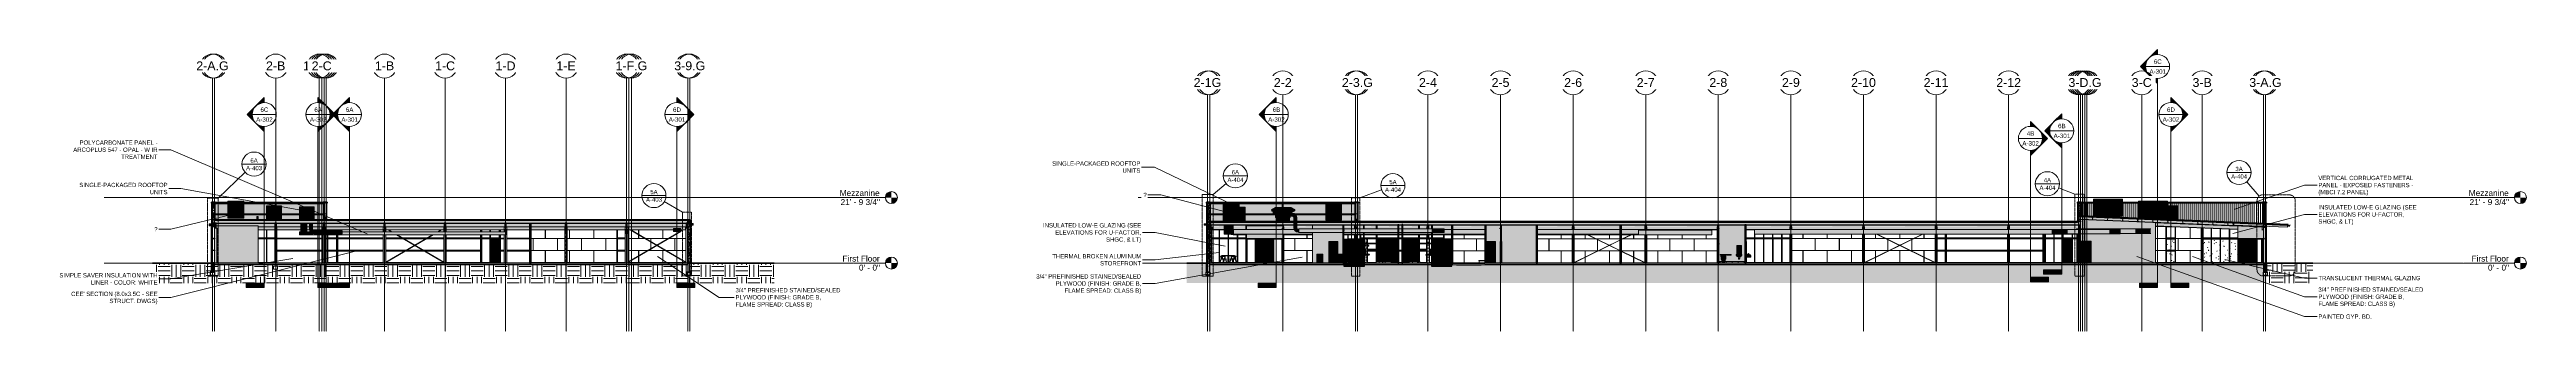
# Model space of a CAD drawing. Header units: inches. Extents: x -23445 to -32, y -314 to 853.
# Drawn here: x -23445 to -13566, y -273 to 853 of the extents above; entities that cross this region are included whole.
import ezdxf

# ---------------------------------------------------------------- set-up
doc = ezdxf.new("R2010")
doc.units = ezdxf.units.IN
doc.header["$MEASUREMENT"] = 0
for name, pattern in [('Dash 1_16_', [0.125, 0.0625, -0.0625]), ('Dash Dot 3_16_', [0.3125, 0.1875, -0.0625, 0, -0.0625]), ('Grid Line 1_2_', [0.875, 0.5, -0.125, 0.125, -0.125]), ('Hidden 1_8_', [0.1875, 0.125, -0.0625]), ('Hidden 1_8__2_', [0.1875, 0.125, -0.0625])]:
    doc.linetypes.add(name, pattern=pattern)
for name, color, linetype, lineweight in [('A-ANNO-IDEN', 131, 'Continuous', 9), ('A-ANNO-SYMB', 150, 'Continuous', 9), ('A-CLNG', 13, 'Continuous', 9), ('A-CLNG-PATT', 13, 'Continuous', 9), ('A-DOOR', 31, 'Continuous', 9), ('A-DOOR-FRAM', 31, 'Continuous', 9), ('A-FLOR', 192, 'Continuous', 9), ('A-FLOR-LEVL', 51, 'Continuous', 9), ('A-FLOR-MCUT', 51, 'Continuous', 9), ('A-FLOR-PATT', 8, 'Continuous', 25), ('A-GENM', 13, 'Continuous', 9), ('A-GLAZ-CURT', 52, 'Continuous', 9), ('A-GLAZ-CWMG', 51, 'Continuous', 9), ('A-ROOF', 132, 'Continuous', 9), ('A-ROOF-MCUT', 132, 'Continuous', 25), ('A-ROOF-OTLN', 132, 'Continuous', 9), ('A-ROOF-PATT', 132, 'Continuous', 9), ('A-WALL', 113, 'Continuous', 9), ('A-WALL-PATT', 111, 'Continuous', 25), ('C-TOPO', 7, 'Continuous', 9), ('G-ANNO-SYMB', 111, 'Continuous', 9), ('I-FURN', 30, 'Continuous', 9), ('I-WALL', 2, 'Continuous', 9), ('L-SITE-WALL', 31, 'Continuous', 9), ('M-EQPM', 50, 'Continuous', 9), ('M-HVAC-DUCT', 70, 'Continuous', 9), ('M-HVAC-DUCT-ANNO', 70, 'Continuous', 9), ('P-SANR-FIXT', 6, 'Continuous', 9), ('Q-CASE', 31, 'Continuous', 9), ('Q-SPCQ', 91, 'Continuous', 9), ('S-BEAM', 12, 'Continuous', 9), ('S-COLS', 52, 'Continuous', 9), ('S-FNDN', 32, 'Continuous', 9), ('S-GRID', 1, 'Continuous', 9), ('S-GRID-IDEN', 1, 'Continuous', 9)]:
    doc.layers.add(name, color=color, linetype=linetype, lineweight=lineweight)
doc.styles.add('Arial', font='arial.ttf', dxfattribs={"height": 23.60479})
doc.styles.add('Arial_1', font='arial.ttf', dxfattribs={"height": 35.407186})
doc.styles.add('Arial_2', font='arial.ttf', dxfattribs={"height": 17.703593})
doc.styles.add('Century Gothic', font='GOTHIC.TTF', dxfattribs={"height": 17.245342})
pattern_1 = [(50, (-21811.89, 94.61), (55.0854, -4.8198), [5.76, -63.36]), (355, (-21811.89, 94.61), (-10.6557, 57.7685), [4.608, -50.688]), (100.451, (-21807.3, 94.21), (44.4295, 52.9487), [4.895, -53.848]), (46.184, (-21811.89, 109.97), (81.9644, -12.712), [8.64, -95.04]), (96.636, (-21805.06, 108.91), (71.7815, 74.8124), [7.343, -80.772]), (351.184, (-21811.89, 109.97), (71.782, 74.8124), [6.912, -76.032]), (21, (-21804.21, 106.13), (45.842, -30.9215), [5.76, -63.36]), (326, (-21804.21, 106.13), (18.687, 55.6915), [4.608, -50.688]), (71.451, (-21800.39, 103.553), (64.529, 24.77), [4.895, -53.848]), (37.5, (-21811.89, 94.61), (0.9339, 25.5668), [2.534, -47.539, 2.534, -48.922, -50.88]), (37.5, (-21811.89, 94.61), (0.9339, 25.5668), [-101.53, 2.534, -48.346]), (7.5, (-21811.89, 94.61), (20.20404, 30.2913), [2.534, -26.803, 2.534, -46.387, -19.392]), (7.5, (-21811.89, 94.61), (20.20404, 30.2913), [-78.259, 2.534, -16.858]), (327.5, (-21829.017, 94.61), (40.9978, -1.7324), [2.534, -16.666, 2.534, -57.37, -79.488]), (327.5, (-21829.017, 94.61), (40.9978, -1.7324), [-79.104, 2.534, -76.954]), (317.5, (-21836.697, 94.61), (44.7889, 7.6878), [2.534, -22.426, 2.534, -37.248, -56.448]), (317.5, (-21836.697, 94.61), (44.7889, 7.6878), [-64.742, 2.534, -53.914])]
pattern_2 = [(45, (-21811.89, 94.61), (-19.007, 19.007), []), (45, (-21811.89, 123.41), (-19.007, 19.007), [])]
pattern_3 = [(0, (-21811.89, 94.61), (0, 24), []), (90, (-21811.89, 94.61), (-24, 1e-15), [])]
pattern_4 = [(161.57, (-21810.93, 95.57), (-7.6802237, -0.0009796), [0, -54.643, 6.067, 0]), (18.43, (-21812.85, 95.57), (-7.6802237, 0.0009796), [0, -54.643, 6.067, 0]), (108.43, (-21810.93, 95.57), (3.838295, -19.2013653), [18.211, -42.499]), (71.57, (-21812.85, 95.57), (3.838295, 19.2013653), [18.211, -42.499])]
pattern_5 = [(0, (-33544.221, 67.247), (61.44, 15.36), [2.534, -43.546, 2.534, -43.546, -245.76]), (0, (-33544.221, 67.247), (61.44, 15.36), [-92.16, 2.534, -89.626, 2.534, -43.546, -107.52]), (0, (-33544.221, 67.247), (61.44, 15.36), [-230.4, 2.534, -28.186, 2.534, -74.266]), (120, (-33521.181, 74.927), (-44.02215, 45.528601), [2.534, -43.546, 2.534, -43.546, -245.76]), (120, (-33521.181, 74.927), (-44.02215, 45.528601), [-92.16, 2.534, -89.626, 2.534, -43.546, -107.52]), (120, (-33521.181, 74.927), (-44.02215, 45.528601), [-230.4, 2.534, -28.186, 2.534, -74.266]), (240, (-33513.501, 105.647), (-17.41785, -60.888601), [2.534, -43.546, 2.534, -43.546, -245.76]), (240, (-33513.501, 105.647), (-17.41785, -60.888601), [-92.16, 2.534, -89.626, 2.534, -43.546, -107.52]), (240, (-33513.501, 105.647), (-17.41785, -60.888601), [-230.4, 2.534, -28.186, 2.534, -74.266])]
pattern_6 = [(0, (-32852.782, 12), (-48, 24), [48, 0, 0, 0]), (90, (-32828.78, 0), (-48, 3e-15), [12, -12]), (90, (-32840.78, 12), (-48, 3e-15), [12, -12]), (90, (-32816.78, 12), (-48, 3e-15), [12, -12]), (0, (-32852.782, 24), (-48, 24), [48, 0, 0, 0]), (90, (-32804.78, 0), (-48, 3e-15), [12, -12])]
pattern_7 = [(0, (-32889.5, 12), (-48, 24), [48, 0, 0, 0]), (90, (-32865.5, 0), (-48, 3e-15), [12, -12]), (90, (-32877.5, 12), (-48, 3e-15), [12, -12]), (90, (-32853.5, 12), (-48, 3e-15), [12, -12]), (0, (-32889.5, 24), (-48, 24), [48, 0, 0, 0]), (90, (-32841.5, 0), (-48, 3e-15), [12, -12])]
pattern_8 = [(50, (-33544.22, 67.247), (55.0854, -4.81984), [5.76, -63.36]), (355, (-33544.22, 67.247), (-10.6557, 57.76853), [4.608, -50.688]), (100.451, (-33539.63, 66.846), (44.42947, 52.94866), [4.895, -53.848]), (46.184, (-33544.22, 82.61), (81.96444, -12.71212), [8.64, -95.04]), (96.636, (-33537.39, 81.55), (71.7815, 74.8124), [7.343, -80.772]), (351.184, (-33544.22, 82.61), (71.78195, 74.81243), [6.912, -76.032]), (21, (-33536.54, 78.767), (45.84207, -30.92146), [5.76, -63.36]), (326, (-33536.54, 78.767), (18.68706, 55.69148), [4.608, -50.688]), (71.451, (-33532.72, 76.19), (64.5289, 24.7701), [4.895, -53.848]), (37.5, (-33544.221, 67.247), (0.933895, 25.566816), [2.534, -47.539, 2.534, -48.922, -50.88]), (37.5, (-33544.221, 67.247), (0.933895, 25.566816), [-101.53, 2.534, -48.346]), (7.5, (-33544.22, 67.247), (20.20404, 30.2913), [2.534, -26.803, 2.534, -46.387, -19.392]), (7.5, (-33544.22, 67.247), (20.20404, 30.2913), [-78.259, 2.534, -16.858]), (327.5, (-33561.348, 67.247), (40.997785, -1.732403), [2.534, -16.666, 2.534, -57.37, -79.488]), (327.5, (-33561.348, 67.247), (40.997785, -1.732403), [-79.104, 2.534, -76.954]), (317.5, (-33569.028, 67.247), (44.78888, 7.68784), [2.534, -22.426, 2.534, -37.248, -56.448]), (317.5, (-33569.028, 67.247), (44.78888, 7.68784), [-64.742, 2.534, -53.914])]
pattern_9 = [(45, (-33544.22, 67.247), (-19.00703, 19.00703), []), (45, (-33544.22, 96.047), (-19.00703, 19.00703), [])]
pattern_10 = [(0, (-33544.22, 67.247), (48, 48), [48, -48]), (0, (-33544.22, 85.247), (48, 48), [48, -48]), (0, (-33544.22, 103.247), (48, 48), [48, -48]), (90, (-33538.22, 109.247), (-48, 48), [48, -48]), (90, (-33520.22, 109.247), (-48, 48), [48, -48]), (90, (-33502.22, 109.247), (-48, 48), [48, -48])]
pattern_11 = [(0, (-33544.22, 67.247), (0, 24), []), (90, (-33544.22, 67.247), (-24, 1e-15), [])]
pattern_12 = [(161.57, (-33543.261, 68.207), (-7.6802237, -0.0009796), [0, -54.643, 6.067, 0]), (18.43, (-33545.181, 68.207), (-7.6802237, 0.0009796), [0, -54.643, 6.067, 0]), (108.43, (-33543.261, 68.207), (3.8382953, -19.20136532), [18.211, -42.499]), (71.57, (-33545.181, 68.207), (3.8382953, 19.20136532), [18.211, -42.499])]

msp = doc.modelspace()

# ---------------------------------------------------------------- texts
at = {"layer": 'A-ANNO-SYMB', "char_height": 17.25, "attachment_point": 2, "line_spacing_factor": 0.984117, "style": 'Century Gothic'}
for s, insert, width in [('6A', (-22629.3, 418.5), 36.936), ('A-403', (-22629.3, 388.1), 77.76), ('A-404', (-18715.3, 341.1), 77.76), ('6A', (-18715.3, 371.5), 36.936), ('A-404', (-18086.8, 301.9), 77.76), ('5A', (-18086.8, 332.3), 36.936), ('A-404', (-15476.6, 309.6), 77.76), ('4A', (-15476.6, 340), 36.936), ('A-404', (-14712.1, 354.2), 77.76), ('3A', (-14712.1, 384.6), 36.936), ('A-403', (-21034.3, 262.2), 77.76), ('5A', (-21034.3, 292.5), 36.936)]:
    msp.add_mtext(s, dxfattribs=dict(at, insert=insert, width=width))
at = {"layer": 'G-ANNO-SYMB', "char_height": 17.7, "attachment_point": 2, "line_spacing_factor": 0.938532, "style": 'Arial_2'}
for s, insert, width in [('6C', (-15036.6, 813.5), 37.584), ('A-301', (-15036.6, 774.2), 78.624), ('6C', (-22588, 621.5), 37.584), ('6A', (-22373.7, 621.5), 36.072), ('6A', (-22248.2, 621.5), 36.072), ('6D', (-20942.5, 621.5), 37.584), ('6B', (-18551.6, 621.5), 36.072), ('6D', (-14983.9, 621.5), 37.584), ('A-302', (-22588, 582.2), 78.624), ('A-302', (-22373.7, 582.2), 78.624), ('A-301', (-22248.2, 582.2), 78.624), ('A-301', (-20942.5, 582.2), 78.624), ('A-302', (-18551.6, 582.2), 78.624), ('4B', (-15543.7, 526.4), 36.072), ('A-301', (-15418.9, 517.1), 78.624), ('6B', (-15418.9, 556.3), 36.072), ('A-302', (-14983.9, 582.2), 78.624), ('A-302', (-15543.7, 487.1), 78.624)]:
    msp.add_mtext(s, dxfattribs=dict(at, insert=insert, width=width))

# ---------------------------------------------------------------- blocks, each defined once
blk = doc.blocks.new('Struct_Xcel_Sports Complex_rvt-1-Building Section - North_South looking West _ Clinic')
at = {"layer": 'A-FLOR-PATT', "lineweight": 9}
h = blk.add_hatch(dxfattribs=at)
h.set_pattern_fill('FP_8', style=0, pattern_type=2)
h.set_pattern_definition(pattern_1)
h.paths.add_polyline_path([(-22790.8, -6), (-20899.6, -6), (-20899.6, 0), (-22790.8, 0), (-22790.8, -1.6)], flags=0)
at = {"layer": 'A-WALL-PATT', "lineweight": 9}
h = blk.add_hatch(dxfattribs=at)
h.set_pattern_fill('FP_8', style=0, pattern_type=2)
h.set_pattern_definition(pattern_1)
h.paths.add_polyline_path([(-22790.8, -36), (-22790.8, 0), (-22798.8, 0), (-22798.8, -36)], flags=0)
h = blk.add_hatch(dxfattribs=at)
h.set_pattern_fill('FP_8', style=0, pattern_type=2)
h.set_pattern_definition(pattern_1)
h.paths.add_polyline_path([(-20899.6, -36), (-20891.6, -36), (-20891.6, 0), (-20899.6, 0), (-20899.6, -1.6)], flags=0)
at = {"layer": 'S-FNDN'}
h = blk.add_hatch(dxfattribs=at)
h.set_pattern_fill('FP_8', color=256, style=0, pattern_type=2)
h.set_pattern_definition(pattern_1)
h.paths.add_polyline_path([(-22803.8, -48), (-22785.8, -48), (-22785.8, -36), (-22803.8, -36)], flags=0)
h = blk.add_hatch(dxfattribs=at)
h.set_pattern_fill('FP_8', color=256, style=0, pattern_type=2)
h.set_pattern_definition(pattern_1)
h.paths.add_polyline_path([(-20904.6, -48), (-20886.6, -48), (-20886.6, -36), (-20904.6, -36), (-20904.6, -40.6)], flags=0)
at = {"layer": 'A-FLOR', "color": 250, "lineweight": 25}
for p, q in [((-20899.6, 0), (-22790.8, 0)), ((-20899.6, -6), (-20899.6, 0)), ((-22790.8, -6), (-20899.6, -6))]:
    blk.add_line(p, q, dxfattribs=at)
at = {"layer": 'A-FLOR-MCUT', "color": 7}
blk.add_line((-22790.8, 0), (-22790.8, -6), dxfattribs=at)
at = {"layer": 'A-WALL', "color": 7}
blk.add_line((-22790.8, -6), (-22790.8, 0), dxfattribs=at)
at = {"layer": 'L-SITE-WALL', "color": 250, "lineweight": 25}
for p, q in [((-22790.8, 0), (-22798.8, 0)), ((-22798.8, 0), (-22798.8, -36)), ((-22798.8, -36), (-22790.8, -36)), ((-22790.8, -36), (-22790.8, -6)), ((-20899.6, 0), (-20899.6, -36)), ((-20891.6, 0), (-20899.6, 0)), ((-20899.6, -36), (-20891.6, -36)), ((-20891.6, -36), (-20891.6, 0))]:
    blk.add_line(p, q, dxfattribs=at)
at = {"layer": 'S-BEAM', "color": 10, "lineweight": 15}
for p, q in [((-22535.6, -12), (-22551.6, -12)), ((-22551.6, -12), (-22551.6, -24)), ((-22551.6, -24), (-22535.6, -24)), ((-22535.6, -24), (-22535.6, -12))]:
    blk.add_line(p, q, dxfattribs=at)
at = {"layer": 'S-FNDN', "color": 250, "lineweight": 25}
for p, q in [((-22785.8, -36), (-22803.8, -36)), ((-22803.8, -36), (-22803.8, -48)), ((-22803.8, -48), (-22785.8, -48)), ((-22785.8, -48), (-22785.8, -36)), ((-20886.6, -36), (-20904.6, -36)), ((-20904.6, -36), (-20904.6, -48)), ((-20904.6, -48), (-20886.6, -48)), ((-20886.6, -48), (-20886.6, -36))]:
    blk.add_line(p, q, dxfattribs=at)
blk = doc.blocks.new('W-Wide Flange-Column - B3_D-1389301-Building Section - North_South looking West _ Clinic')
at = {"layer": 'S-COLS', "linetype": 'Hidden 1_8_'}
for p, q in [((-22350.2, 113.3), (-22350.2, 0)), ((-22349.9, 0), (-22349.9, 113.3))]:
    blk.add_line(p, q, dxfattribs=at)
blk = doc.blocks.new('W-Wide Flange-Column - B3_D-V1-Building Section - North_South looking West _ Clinic')
at = {"layer": 'S-COLS', "linetype": 'Hidden 1_8_'}
for p, q in [((-21144, 118.5), (-21144, 0)), ((-21143.6, 0), (-21143.6, 118.5))]:
    blk.add_line(p, q, dxfattribs=at)
blk = doc.blocks.new('W-Wide Flange - 2_-3_ deep-1401636-Building Section - North_South looking West _ Clinic')
at = {"layer": 'S-BEAM'}
h = blk.add_hatch(dxfattribs=at)
h.set_pattern_fill('FP_1', color=256, style=0, pattern_type=2)
h.set_pattern_definition(pattern_2)
h.paths.add_polyline_path([(-21870.6, 133.2), (-21864.6, 133.2), (-21864.6, 134.6), (-21866.5, 134.6), (-21866.8, 134.8), (-21867.1, 135.2), (-21867.2, 135.5), (-21867.2, 158.2), (-21867, 158.5), (-21866.7, 158.8), (-21866.3, 158.9), (-21864.6, 158.9), (-21864.6, 160.2), (-21870.6, 160.2), (-21870.6, 158.9), (-21868.6, 158.8), (-21868.3, 158.7), (-21868, 158.4), (-21867.9, 158), (-21868, 135.2), (-21868.1, 134.9), (-21868.4, 134.7), (-21868.8, 134.6), (-21870.6, 134.6)], flags=0)
for points in [[(-21868.8, 144.1), (-21868.8, 158.9), (-21870.6, 158.8), (-21870.6, 144.1)], [(-21870.6, 125.3), (-21864.6, 125.4), (-21864.6, 133.2), (-21870.6, 133.2), (-21870.6, 125.4)], [(-21867.9, 143.2), (-21868, 158.2), (-21868.2, 158.6), (-21868.4, 158.8), (-21868.8, 158.8), (-21868.8, 144.1), (-21868.4, 144), (-21868, 143.6), (-21868, 143.4)], [(-21867.2, 143.2), (-21867.1, 143.6), (-21866.7, 144), (-21866.3, 144.1), (-21866.3, 158.9), (-21866.7, 158.7), (-21867, 158.5), (-21867.2, 158.2), (-21867.2, 158), (-21867.2, 144.9)], [(-21866.3, 144.1), (-21864.6, 144.1), (-21864.6, 158.9), (-21866.3, 158.8), (-21866.3, 144.9)]]:
    blk.add_hatch(color=256, dxfattribs=at).paths.add_polyline_path(points, flags=0)
at = {"layer": 'S-BEAM', "lineweight": 15}
for p, q in [((-21864.6, 160.2), (-21870.6, 160.2)), ((-21870.6, 160.2), (-21870.6, 158.9)), ((-21870.6, 158.9), (-21868.8, 158.9)), ((-21868.8, 134.6), (-21870.6, 134.6)), ((-21870.6, 134.6), (-21870.6, 133.2)), ((-21870.6, 133.2), (-21864.6, 133.2)), ((-21867.9, 158), (-21867.9, 135.5)), ((-21867.2, 135.5), (-21867.2, 158)), ((-21866.3, 158.9), (-21864.6, 158.9)), ((-21864.6, 134.6), (-21866.3, 134.6)), ((-21864.6, 158.9), (-21864.6, 160.2)), ((-21864.6, 133.2), (-21864.6, 134.6))]:
    blk.add_line(p, q, dxfattribs=at)
at = {"layer": 'S-BEAM'}
for p, q in [((-21870.6, 144.1), (-21870.6, 158.9)), ((-21868.8, 144.1), (-21870.6, 144.1)), ((-21870.6, 125.4), (-21870.6, 133.2)), ((-21864.6, 144.1), (-21866.3, 144.1)), ((-21864.6, 144.1), (-21864.6, 158.9)), ((-21864.6, 125.4), (-21864.6, 133.2))]:
    blk.add_line(p, q, dxfattribs=at)
at = {"layer": 'S-BEAM', "lineweight": 15, "flags": 128}
for points in [[(-21868.8, 158.9), (-21868.6, 158.8), (-21868.4, 158.8), (-21868.3, 158.7), (-21868.1, 158.5), (-21868, 158.4), (-21868, 158.2), (-21867.9, 158)], [(-21867.9, 135.5), (-21868, 135.3), (-21868, 135.1), (-21868.1, 134.9), (-21868.3, 134.8), (-21868.4, 134.7), (-21868.6, 134.6), (-21868.8, 134.6)], [(-21867.2, 158), (-21867.2, 158.2), (-21867.1, 158.4), (-21867, 158.5), (-21866.8, 158.7), (-21866.7, 158.8), (-21866.5, 158.8), (-21866.3, 158.9)], [(-21866.3, 134.6), (-21866.5, 134.6), (-21866.7, 134.7), (-21866.8, 134.8), (-21867, 134.9), (-21867.1, 135.1), (-21867.2, 135.3), (-21867.2, 135.5)]]:
    blk.add_lwpolyline(points, dxfattribs=at)
at = {"layer": 'S-BEAM'}
for centre, major_axis, start_param, end_param in [((-21868.8, 143.2), (-0.89, 0), 3.141593, 4.712389), ((-21866.3, 143.2), (0.89, 0), 1.570796, 3.141593)]:
    blk.add_ellipse(centre, major_axis=major_axis, ratio=0.999133, start_param=start_param, end_param=end_param, dxfattribs=at)
blk = doc.blocks.new('W-Wide Flange - 2_-3_ deep-V2-Building Section - North_South looking West _ Clinic')
at = {"layer": 'S-BEAM'}
h = blk.add_hatch(dxfattribs=at)
h.set_pattern_fill('FP_1', color=256, style=0, pattern_type=2)
h.set_pattern_definition(pattern_2)
h.paths.add_polyline_path([(-21625, 133.2), (-21623.3, 133.2), (-21623.3, 134.6), (-21625.2, 134.6), (-21625.6, 134.8), (-21625.9, 135.2), (-21625.9, 135.5), (-21625.9, 158.2), (-21625.7, 158.5), (-21625.4, 158.8), (-21625, 158.9), (-21623.3, 158.9), (-21623.3, 160.2), (-21629.3, 160.2), (-21629.3, 158.9), (-21627.4, 158.8), (-21627, 158.7), (-21626.8, 158.4), (-21626.7, 158), (-21626.7, 135.2), (-21626.9, 134.9), (-21627.2, 134.7), (-21627.6, 134.6), (-21629.3, 134.6), (-21629.3, 133.2)], flags=0)
for points in [[(-21627.6, 144.1), (-21627.6, 158.9), (-21629.3, 158.8), (-21629.3, 144.1)], [(-21624.9, 118.5), (-21623.3, 118.5), (-21623.3, 133.2), (-21629.3, 133.2), (-21629.3, 125.3), (-21624.9, 125.3)], [(-21626.7, 143.2), (-21626.7, 158.2), (-21626.9, 158.6), (-21627.2, 158.8), (-21627.6, 158.8), (-21627.6, 144.1), (-21627.1, 144), (-21626.8, 143.6), (-21626.7, 143.4)], [(-21625.9, 143.2), (-21625.8, 143.6), (-21625.5, 144), (-21625, 144.1), (-21625, 158.9), (-21625.5, 158.7), (-21625.7, 158.5), (-21625.9, 158.2), (-21625.9, 158), (-21625.9, 144.9)], [(-21625, 144.1), (-21623.3, 144.1), (-21623.3, 158.9), (-21625, 158.8), (-21625, 144.1)]]:
    blk.add_hatch(color=256, dxfattribs=at).paths.add_polyline_path(points, flags=0)
at = {"layer": 'S-BEAM', "lineweight": 15}
for p, q in [((-21623.3, 160.2), (-21629.3, 160.2)), ((-21629.3, 160.2), (-21629.3, 158.9)), ((-21629.3, 158.9), (-21627.6, 158.9)), ((-21627.6, 134.6), (-21629.3, 134.6)), ((-21629.3, 134.6), (-21629.3, 133.2)), ((-21629.3, 133.2), (-21623.3, 133.2)), ((-21626.7, 158), (-21626.7, 135.5)), ((-21625.9, 135.5), (-21625.9, 158)), ((-21625, 158.9), (-21623.3, 158.9)), ((-21623.3, 134.6), (-21625, 134.6)), ((-21623.3, 158.9), (-21623.3, 160.2)), ((-21623.3, 133.2), (-21623.3, 134.6))]:
    blk.add_line(p, q, dxfattribs=at)
at = {"layer": 'S-BEAM'}
for p, q in [((-21629.3, 144.1), (-21629.3, 158.9)), ((-21627.6, 144.1), (-21629.3, 144.1)), ((-21629.3, 125.4), (-21629.3, 133.2)), ((-21623.3, 144.1), (-21625, 144.1)), ((-21623.3, 118.5), (-21624.9, 118.5)), ((-21623.3, 144.1), (-21623.3, 158.9)), ((-21623.3, 118.5), (-21623.3, 133.2))]:
    blk.add_line(p, q, dxfattribs=at)
at = {"layer": 'S-BEAM', "lineweight": 15, "flags": 128}
for points in [[(-21627.6, 158.9), (-21627.4, 158.8), (-21627.2, 158.8), (-21627, 158.7), (-21626.9, 158.5), (-21626.8, 158.4), (-21626.7, 158.2), (-21626.7, 158)], [(-21626.7, 135.5), (-21626.7, 135.3), (-21626.8, 135.1), (-21626.9, 134.9), (-21627, 134.8), (-21627.2, 134.7), (-21627.4, 134.6), (-21627.6, 134.6)], [(-21625.9, 158), (-21625.9, 158.2), (-21625.8, 158.4), (-21625.7, 158.5), (-21625.6, 158.7), (-21625.4, 158.8), (-21625.2, 158.8), (-21625, 158.9)], [(-21625, 134.6), (-21625.2, 134.6), (-21625.4, 134.7), (-21625.6, 134.8), (-21625.7, 134.9), (-21625.8, 135.1), (-21625.9, 135.3), (-21625.9, 135.5)]]:
    blk.add_lwpolyline(points, dxfattribs=at)
at = {"layer": 'S-BEAM'}
for centre, major_axis, start_param, end_param in [((-21627.6, 143.2), (-0.89, 0), 3.141593, 4.712389), ((-21625, 143.2), (0.89, 0), 1.570796, 3.141593)]:
    blk.add_ellipse(centre, major_axis=major_axis, ratio=0.999133, start_param=start_param, end_param=end_param, dxfattribs=at)
blk = doc.blocks.new('W-Wide Flange - 2_-3_ deep-V3-Building Section - North_South looking West _ Clinic')
at = {"layer": 'S-BEAM'}
h = blk.add_hatch(dxfattribs=at)
h.set_pattern_fill('FP_1', color=256, style=0, pattern_type=2)
h.set_pattern_definition(pattern_2)
h.paths.add_polyline_path([(-21382.9, 133.2), (-21382.1, 133.2), (-21382.1, 134.6), (-21384, 134.6), (-21384.3, 134.8), (-21384.6, 135.2), (-21384.7, 135.5), (-21384.7, 158.2), (-21384.5, 158.5), (-21384.2, 158.8), (-21383.8, 158.9), (-21382.1, 158.9), (-21382.1, 160.2), (-21388.1, 160.2), (-21388.1, 158.9), (-21386.1, 158.8), (-21385.8, 158.7), (-21385.5, 158.4), (-21385.4, 158), (-21385.5, 135.2), (-21385.6, 134.9), (-21385.9, 134.7), (-21386.3, 134.6), (-21388.1, 134.6), (-21388.1, 133.2), (-21387.7, 133.2)], flags=0)
for points in [[(-21386.3, 144.1), (-21386.3, 158.9), (-21388.1, 158.9), (-21388.1, 144.1), (-21387.7, 144.1)], [(-21388.1, 118.5), (-21382.1, 118.5), (-21382.1, 133.2), (-21388.1, 133.2)], [(-21385.4, 143.2), (-21385.5, 158.2), (-21385.7, 158.6), (-21385.9, 158.8), (-21386.3, 158.8), (-21386.3, 144.1), (-21385.9, 144), (-21385.5, 143.6), (-21385.5, 143.4)], [(-21384.7, 143.2), (-21384.6, 143.6), (-21384.2, 144), (-21383.8, 144.1), (-21383.8, 158.9), (-21384.2, 158.7), (-21384.5, 158.5), (-21384.7, 158.2), (-21384.7, 158), (-21384.7, 144.9)], [(-21382.9, 144.1), (-21382.1, 144.1), (-21382.1, 158.9), (-21383.8, 158.8), (-21383.8, 144.1)]]:
    blk.add_hatch(color=256, dxfattribs=at).paths.add_polyline_path(points, flags=0)
at = {"layer": 'S-BEAM', "lineweight": 15}
for p, q in [((-21382.1, 160.2), (-21388.1, 160.2)), ((-21388.1, 160.2), (-21388.1, 158.9)), ((-21388.1, 158.9), (-21386.3, 158.9)), ((-21386.3, 134.6), (-21388.1, 134.6)), ((-21388.1, 134.6), (-21388.1, 133.2)), ((-21388.1, 133.2), (-21382.1, 133.2)), ((-21385.4, 158), (-21385.4, 135.5)), ((-21384.7, 135.5), (-21384.7, 158)), ((-21383.8, 158.9), (-21382.1, 158.9)), ((-21382.1, 134.6), (-21383.8, 134.6)), ((-21382.1, 158.9), (-21382.1, 160.2)), ((-21382.1, 133.2), (-21382.1, 134.6))]:
    blk.add_line(p, q, dxfattribs=at)
at = {"layer": 'S-BEAM'}
for p, q in [((-21388.1, 144.1), (-21388.1, 158.9)), ((-21386.3, 144.1), (-21388.1, 144.1)), ((-21388.1, 118.5), (-21388.1, 133.2)), ((-21382.1, 118.5), (-21388.1, 118.5)), ((-21382.1, 144.1), (-21383.8, 144.1)), ((-21382.1, 144.1), (-21382.1, 158.9)), ((-21382.1, 118.5), (-21382.1, 133.2))]:
    blk.add_line(p, q, dxfattribs=at)
at = {"layer": 'S-BEAM', "lineweight": 15, "flags": 128}
for points in [[(-21386.3, 158.9), (-21386.1, 158.8), (-21385.9, 158.8), (-21385.8, 158.7), (-21385.6, 158.5), (-21385.5, 158.4), (-21385.5, 158.2), (-21385.4, 158)], [(-21385.4, 135.5), (-21385.5, 135.3), (-21385.5, 135.1), (-21385.6, 134.9), (-21385.8, 134.8), (-21385.9, 134.7), (-21386.1, 134.6), (-21386.3, 134.6)], [(-21384.7, 158), (-21384.7, 158.2), (-21384.6, 158.4), (-21384.5, 158.5), (-21384.3, 158.7), (-21384.2, 158.8), (-21384, 158.8), (-21383.8, 158.9)], [(-21383.8, 134.6), (-21384, 134.6), (-21384.2, 134.7), (-21384.3, 134.8), (-21384.5, 134.9), (-21384.6, 135.1), (-21384.7, 135.3), (-21384.7, 135.5)]]:
    blk.add_lwpolyline(points, dxfattribs=at)
at = {"layer": 'S-BEAM'}
for centre, start_param, end_param in [((-21386.3, 143.2), 0, 1.570796), ((-21383.8, 143.2), 1.570796, 3.141593)]:
    blk.add_ellipse(centre, major_axis=(0.89, 0), ratio=0.999133, start_param=start_param, end_param=end_param, dxfattribs=at)
blk = doc.blocks.new('W-Wide Flange - 2_-3_ deep-V4-Building Section - North_South looking West _ Clinic')
at = {"layer": 'S-BEAM'}
h = blk.add_hatch(dxfattribs=at)
h.set_pattern_fill('FP_1', color=256, style=0, pattern_type=2)
h.set_pattern_definition(pattern_2)
h.paths.add_polyline_path([(-21140.8, 133.2), (-21140.8, 133.2), (-21140.8, 134.6), (-21142.7, 134.6), (-21143.1, 134.8), (-21143.4, 135.2), (-21143.4, 135.5), (-21143.4, 158.2), (-21143.2, 158.5), (-21142.9, 158.8), (-21142.5, 158.9), (-21140.8, 158.9), (-21140.8, 160.2), (-21146.8, 160.2), (-21146.8, 158.9), (-21144.9, 158.8), (-21144.5, 158.7), (-21144.3, 158.4), (-21144.2, 158), (-21144.2, 135.2), (-21144.4, 134.9), (-21144.7, 134.7), (-21145.1, 134.6), (-21146.8, 134.6), (-21146.8, 133.2), (-21145.6, 133.2)], flags=0)
for points in [[(-21145.6, 144.1), (-21145.1, 144.1), (-21145.1, 158.9), (-21146.8, 158.8), (-21146.8, 144.1)], [(-21140.8, 118.5), (-21140.8, 133.2), (-21146.8, 133.2), (-21146.8, 118.5)], [(-21144.2, 143.2), (-21144.2, 158.2), (-21144.4, 158.6), (-21144.7, 158.8), (-21145.1, 158.8), (-21145.1, 144.1), (-21144.6, 144), (-21144.3, 143.6), (-21144.2, 143.4)], [(-21143.4, 143.2), (-21143.3, 143.6), (-21143, 144), (-21142.5, 144.1), (-21142.5, 158.9), (-21143, 158.7), (-21143.2, 158.5), (-21143.4, 158.2), (-21143.4, 158), (-21143.4, 144.9)], [(-21140.8, 144.1), (-21140.8, 144.1), (-21140.8, 158.9), (-21142.5, 158.8), (-21142.5, 144.1)]]:
    blk.add_hatch(color=256, dxfattribs=at).paths.add_polyline_path(points, flags=0)
at = {"layer": 'S-BEAM', "lineweight": 15}
for p, q in [((-21140.8, 160.2), (-21146.8, 160.2)), ((-21146.8, 160.2), (-21146.8, 158.9)), ((-21146.8, 158.9), (-21145.1, 158.9)), ((-21145.1, 134.6), (-21146.8, 134.6)), ((-21146.8, 134.6), (-21146.8, 133.2)), ((-21146.8, 133.2), (-21140.8, 133.2)), ((-21144.2, 158), (-21144.2, 135.5)), ((-21143.4, 135.5), (-21143.4, 158)), ((-21142.5, 158.9), (-21140.8, 158.9)), ((-21140.8, 134.6), (-21142.5, 134.6)), ((-21140.8, 158.9), (-21140.8, 160.2)), ((-21140.8, 133.2), (-21140.8, 134.6))]:
    blk.add_line(p, q, dxfattribs=at)
at = {"layer": 'S-BEAM'}
for p, q in [((-21146.8, 144.1), (-21146.8, 158.9)), ((-21145.1, 144.1), (-21146.8, 144.1)), ((-21146.8, 118.5), (-21146.8, 133.2)), ((-21140.8, 118.5), (-21146.8, 118.5)), ((-21140.8, 144.1), (-21142.5, 144.1)), ((-21140.8, 144.1), (-21140.8, 158.9)), ((-21140.8, 118.5), (-21140.8, 133.2))]:
    blk.add_line(p, q, dxfattribs=at)
at = {"layer": 'S-BEAM', "lineweight": 15, "flags": 128}
for points in [[(-21145.1, 158.9), (-21144.9, 158.8), (-21144.7, 158.8), (-21144.5, 158.7), (-21144.4, 158.5), (-21144.3, 158.4), (-21144.2, 158.2), (-21144.2, 158)], [(-21144.2, 135.5), (-21144.2, 135.3), (-21144.3, 135.1), (-21144.4, 134.9), (-21144.5, 134.8), (-21144.7, 134.7), (-21144.9, 134.6), (-21145.1, 134.6)], [(-21143.4, 158), (-21143.4, 158.2), (-21143.3, 158.4), (-21143.2, 158.5), (-21143.1, 158.7), (-21142.9, 158.8), (-21142.7, 158.8), (-21142.5, 158.9)], [(-21142.5, 134.6), (-21142.7, 134.6), (-21142.9, 134.7), (-21143.1, 134.8), (-21143.2, 134.9), (-21143.3, 135.1), (-21143.4, 135.3), (-21143.4, 135.5)]]:
    blk.add_lwpolyline(points, dxfattribs=at)
at = {"layer": 'S-BEAM'}
for centre, start_param, end_param in [((-21145.1, 143.2), 0, 1.570796), ((-21142.5, 143.2), 1.570796, 3.141593)]:
    blk.add_ellipse(centre, major_axis=(0.89, 0), ratio=0.999133, start_param=start_param, end_param=end_param, dxfattribs=at)
blk = doc.blocks.new('W-Wide Flange - 2_-3_ deep-V5-Building Section - North_South looking West _ Clinic')
at = {"layer": 'S-BEAM'}
h = blk.add_hatch(dxfattribs=at)
h.set_pattern_fill('FP_1', color=256, style=0, pattern_type=2)
h.set_pattern_definition(pattern_2)
h.paths.add_polyline_path([(-22111.8, 133.2), (-22105.8, 133.2), (-22105.8, 134.6), (-22107.7, 134.6), (-22108.1, 134.8), (-22108.4, 135.2), (-22108.4, 135.5), (-22108.4, 158.2), (-22108.2, 158.5), (-22107.9, 158.8), (-22107.5, 158.9), (-22105.8, 158.9), (-22105.8, 160.2), (-22111.8, 160.2), (-22111.8, 158.9), (-22109.9, 158.8), (-22109.5, 158.7), (-22109.3, 158.4), (-22109.2, 158), (-22109.2, 135.2), (-22109.4, 134.9), (-22109.7, 134.7), (-22110.1, 134.6), (-22111.8, 134.6)], flags=0)
for points in [[(-22110.1, 144.1), (-22110.1, 158.9), (-22111.8, 158.8), (-22111.8, 144.1)], [(-22111.8, 125.3), (-22105.8, 125.4), (-22105.8, 133.2), (-22111.8, 133.2), (-22111.8, 125.4)], [(-22109.2, 143.2), (-22109.2, 158.2), (-22109.4, 158.6), (-22109.7, 158.8), (-22110.1, 158.8), (-22110.1, 144.1), (-22109.6, 144), (-22109.3, 143.6), (-22109.2, 143.4)], [(-22108.4, 143.2), (-22108.3, 143.6), (-22108, 144), (-22107.5, 144.1), (-22107.5, 158.9), (-22108, 158.7), (-22108.2, 158.5), (-22108.4, 158.2), (-22108.4, 158), (-22108.4, 144.9)], [(-22107.5, 144.1), (-22105.8, 144.1), (-22105.8, 158.9), (-22107.5, 158.8), (-22107.5, 144.9)]]:
    blk.add_hatch(color=256, dxfattribs=at).paths.add_polyline_path(points, flags=0)
at = {"layer": 'S-BEAM', "lineweight": 15}
for p, q in [((-22105.8, 160.2), (-22111.8, 160.2)), ((-22111.8, 160.2), (-22111.8, 158.9)), ((-22111.8, 158.9), (-22110.1, 158.9)), ((-22110.1, 134.6), (-22111.8, 134.6)), ((-22111.8, 134.6), (-22111.8, 133.2)), ((-22111.8, 133.2), (-22105.8, 133.2)), ((-22109.2, 158), (-22109.2, 135.5)), ((-22108.4, 135.5), (-22108.4, 158)), ((-22107.5, 158.9), (-22105.8, 158.9)), ((-22105.8, 134.6), (-22107.5, 134.6)), ((-22105.8, 158.9), (-22105.8, 160.2)), ((-22105.8, 133.2), (-22105.8, 134.6))]:
    blk.add_line(p, q, dxfattribs=at)
at = {"layer": 'S-BEAM'}
for p, q in [((-22111.8, 144.1), (-22111.8, 158.9)), ((-22110.1, 144.1), (-22111.8, 144.1)), ((-22111.8, 125.4), (-22111.8, 133.2)), ((-22105.8, 144.1), (-22107.5, 144.1)), ((-22105.8, 144.1), (-22105.8, 158.9)), ((-22105.8, 125.4), (-22105.8, 133.2))]:
    blk.add_line(p, q, dxfattribs=at)
at = {"layer": 'S-BEAM', "lineweight": 15, "flags": 128}
for points in [[(-22110.1, 158.9), (-22109.9, 158.8), (-22109.7, 158.8), (-22109.5, 158.7), (-22109.4, 158.5), (-22109.3, 158.4), (-22109.2, 158.2), (-22109.2, 158)], [(-22109.2, 135.5), (-22109.2, 135.3), (-22109.3, 135.1), (-22109.4, 134.9), (-22109.5, 134.8), (-22109.7, 134.7), (-22109.9, 134.6), (-22110.1, 134.6)], [(-22108.4, 158), (-22108.4, 158.2), (-22108.3, 158.4), (-22108.2, 158.5), (-22108.1, 158.7), (-22107.9, 158.8), (-22107.7, 158.8), (-22107.5, 158.9)], [(-22107.5, 134.6), (-22107.7, 134.6), (-22107.9, 134.7), (-22108.1, 134.8), (-22108.2, 134.9), (-22108.3, 135.1), (-22108.4, 135.3), (-22108.4, 135.5)]]:
    blk.add_lwpolyline(points, dxfattribs=at)
at = {"layer": 'S-BEAM'}
for centre, start_param, end_param in [((-22110.1, 143.2), 0, 1.570796), ((-22107.5, 143.2), 1.570796, 3.141593)]:
    blk.add_ellipse(centre, major_axis=(0.89, 0), ratio=0.999133, start_param=start_param, end_param=end_param, dxfattribs=at)
blk = doc.blocks.new('W-Wide Flange - 2_-3_ deep-V6-Building Section - North_South looking West _ Clinic')
at = {"layer": 'S-BEAM'}
h = blk.add_hatch(dxfattribs=at)
h.set_pattern_fill('FP_1', color=256, style=0, pattern_type=2)
h.set_pattern_definition(pattern_2)
h.paths.add_polyline_path([(-22347.1, 133.2), (-22347.1, 134.6), (-22349, 134.6), (-22349.3, 134.8), (-22349.6, 135.2), (-22349.7, 135.5), (-22349.7, 158.2), (-22349.5, 158.5), (-22349.2, 158.8), (-22348.8, 158.9), (-22347.1, 158.9), (-22347.1, 160.2), (-22353.1, 160.2), (-22353.1, 158.9), (-22351.1, 158.8), (-22350.8, 158.7), (-22350.5, 158.4), (-22350.4, 158), (-22350.5, 135.2), (-22350.6, 134.9), (-22350.9, 134.7), (-22351.3, 134.6), (-22353.1, 134.6), (-22353.1, 133.2), (-22351.2, 133.2)], flags=0)
for points in [[(-22351.3, 144.1), (-22351.3, 158.9), (-22353.1, 158.8), (-22353.1, 144.1)], [(-22347.1, 128.3), (-22347.1, 133.2), (-22353.1, 133.2), (-22353.1, 128.3)], [(-22350.4, 143.2), (-22350.5, 158.2), (-22350.7, 158.6), (-22350.9, 158.8), (-22351.3, 158.9), (-22351.2, 144.1), (-22350.9, 144), (-22350.5, 143.6), (-22350.5, 143.4)], [(-22349.7, 143.2), (-22349.6, 143.6), (-22349.2, 144), (-22348.8, 144.1), (-22348.8, 158.9), (-22349.2, 158.7), (-22349.5, 158.5), (-22349.7, 158.2), (-22349.7, 158), (-22349.7, 144.9)], [(-22348.8, 144.1), (-22347.1, 144.1), (-22347.1, 158.9), (-22348.8, 158.8), (-22348.8, 144.9)]]:
    blk.add_hatch(color=256, dxfattribs=at).paths.add_polyline_path(points, flags=0)
at = {"layer": 'S-BEAM', "lineweight": 15}
for p, q in [((-22347.1, 160.2), (-22353.1, 160.2)), ((-22353.1, 160.2), (-22353.1, 158.9)), ((-22353.1, 158.9), (-22351.3, 158.9)), ((-22351.3, 134.6), (-22353.1, 134.6)), ((-22353.1, 134.6), (-22353.1, 133.2)), ((-22353.1, 133.2), (-22347.1, 133.2)), ((-22350.4, 158), (-22350.4, 135.5)), ((-22349.7, 135.5), (-22349.7, 158)), ((-22348.8, 158.9), (-22347.1, 158.9)), ((-22347.1, 134.6), (-22348.8, 134.6)), ((-22347.1, 158.9), (-22347.1, 160.2)), ((-22347.1, 133.2), (-22347.1, 134.6))]:
    blk.add_line(p, q, dxfattribs=at)
at = {"layer": 'S-BEAM'}
for p, q in [((-22353.1, 144.1), (-22353.1, 158.9)), ((-22351.3, 144.1), (-22353.1, 144.1)), ((-22353.1, 128.3), (-22353.1, 133.2)), ((-22347.1, 144.1), (-22348.8, 144.1)), ((-22347.1, 144.1), (-22347.1, 158.9)), ((-22347.1, 128.3), (-22347.1, 133.2))]:
    blk.add_line(p, q, dxfattribs=at)
at = {"layer": 'S-BEAM', "lineweight": 15, "flags": 128}
for points in [[(-22351.3, 158.9), (-22351.1, 158.8), (-22350.9, 158.8), (-22350.8, 158.7), (-22350.6, 158.5), (-22350.5, 158.4), (-22350.5, 158.2), (-22350.4, 158)], [(-22350.4, 135.5), (-22350.5, 135.3), (-22350.5, 135.1), (-22350.6, 134.9), (-22350.8, 134.8), (-22350.9, 134.7), (-22351.1, 134.6), (-22351.3, 134.6)], [(-22349.7, 158), (-22349.7, 158.2), (-22349.6, 158.4), (-22349.5, 158.5), (-22349.3, 158.7), (-22349.2, 158.8), (-22349, 158.8), (-22348.8, 158.9)], [(-22348.8, 134.6), (-22349, 134.6), (-22349.2, 134.7), (-22349.3, 134.8), (-22349.5, 134.9), (-22349.6, 135.1), (-22349.7, 135.3), (-22349.7, 135.5)]]:
    blk.add_lwpolyline(points, dxfattribs=at)
at = {"layer": 'S-BEAM'}
for centre, major_axis, start_param, end_param in [((-22351.3, 143.2), (-0.89, 0), 3.141593, 4.712389), ((-22348.8, 143.2), (0.89, 0), 1.570796, 3.141593)]:
    blk.add_ellipse(centre, major_axis=major_axis, ratio=0.999133, start_param=start_param, end_param=end_param, dxfattribs=at)
blk = doc.blocks.new('Girt_C - 8_D-1405485-Building Section - North_South looking West _ Clinic')
at = {"layer": 'S-BEAM'}
h = blk.add_hatch(color=256, dxfattribs=at)
h.paths.add_polyline_path([(-21794.4, 48.1), (-21725.3, 48.1), (-21725.3, 51.4), (-21862.6, 51.4), (-21862.6, 48.1)], flags=0)
h.paths.add_polyline_path([(-22103.8, 48.1), (-22028.2, 48.1), (-22022.6, 51.4), (-22103.8, 51.4)], flags=0)
h.paths.add_polyline_path([(-21948.2, 48.1), (-21872.6, 48.1), (-21872.6, 51.4), (-21953.9, 51.4), (-21948.3, 48.1)], flags=0)
h.paths.add_polyline_path([(-22018.6, 48.1), (-21950.2, 48.1), (-21955.9, 51.4), (-22020.6, 51.4), (-22026.2, 48.1), (-22019.1, 48.1)], flags=0)
h.paths.add_polyline_path([(-22345.1, 48.1), (-22113.8, 48.1), (-22113.8, 51.4), (-22345.1, 51.4)], flags=0)
h.paths.add_polyline_path([(-22355.1, 48.1), (-22355.1, 51.4), (-22538.6, 51.4), (-22538.6, 48.1), (-22414.2, 48.1)], flags=0)
h = blk.add_hatch(color=256, dxfattribs=at)
h.paths.add_polyline_path([(-22007.5, 51.4), (-21955.9, 51.4), (-21956.2, 51.6), (-22020.4, 51.5), (-22020.6, 51.4), (-22018.6, 51.4)], flags=0)
h.paths.add_polyline_path([(-21953.9, 51.4), (-21872.6, 51.4), (-21872.6, 51.6), (-21954.1, 51.5), (-21953.9, 51.4)], flags=0)
h.paths.add_polyline_path([(-21725.3, 51.4), (-21725.3, 51.6), (-21862.6, 51.5), (-21862.6, 51.4), (-21794.4, 51.4)], flags=0)
h.paths.add_polyline_path([(-22103.8, 51.4), (-22022.5, 51.4), (-22022.3, 51.6), (-22103.8, 51.5), (-22103.8, 51.4)], flags=0)
h.paths.add_polyline_path([(-22181.8, 51.4), (-22113.8, 51.4), (-22113.8, 51.6), (-22336.6, 51.5), (-22336.6, 51.4), (-22259.2, 51.4)], flags=0)
h = blk.add_hatch(color=256, dxfattribs=at)
h.paths.add_polyline_path([(-21794.4, 47.6), (-21725.3, 47.6), (-21725.3, 48.1), (-21862.6, 48.1), (-21862.6, 47.6)], flags=0)
h.paths.add_polyline_path([(-21988.1, 47.6), (-21949.4, 47.6), (-21950.3, 48.1), (-22026.3, 48.1), (-22027, 47.6), (-22007.5, 47.6)], flags=0)
h.paths.add_polyline_path([(-21947.4, 47.6), (-21872.6, 47.6), (-21872.6, 48.1), (-21948.3, 48.1), (-21947.4, 47.6)], flags=0)
h.paths.add_polyline_path([(-22103.8, 47.6), (-22029, 47.6), (-22028.3, 48.1), (-22103.8, 48.1)], flags=0)
h.paths.add_polyline_path([(-22259.2, 47.6), (-22113.8, 47.6), (-22113.8, 48.1), (-22336.6, 48.1), (-22336.6, 47.6)], flags=0)
for p, q in [((-22355.1, 51.6), (-22538.6, 51.6)), ((-22538.6, 48.1), (-22538.6, 51.4)), ((-22538.6, 48.1), (-22355.1, 48.1)), ((-22113.8, 51.6), (-22345.1, 51.6)), ((-22345.1, 48.1), (-22113.8, 48.1)), ((-22113.8, 47.6), (-22336.6, 47.6)), ((-22022.3, 51.6), (-22103.8, 51.6)), ((-22103.8, 48.1), (-22028.2, 48.1)), ((-22029, 47.6), (-22103.8, 47.6)), ((-21949.4, 47.6), (-22027.1, 47.6)), ((-22026.3, 48.1), (-21950.2, 48.1)), ((-21956.2, 51.6), (-22020.3, 51.6)), ((-21872.6, 51.6), (-21954.2, 51.6)), ((-21948.3, 48.1), (-21872.6, 48.1)), ((-21872.6, 47.6), (-21947.4, 47.6)), ((-21725.3, 51.6), (-21862.6, 51.6)), ((-21862.6, 48.1), (-21725.3, 48.1)), ((-21725.3, 47.6), (-21862.6, 47.6)), ((-21725.3, 51.4), (-21725.3, 48.1))]:
    blk.add_line(p, q, dxfattribs=at)
blk = doc.blocks.new('Girt_C - 8_D-1405486-Building Section - North_South looking West _ Clinic')
at = {"layer": 'S-BEAM'}
h = blk.add_hatch(color=256, dxfattribs=at)
h.paths.add_polyline_path([(-22613.1, 99.8), (-22547.1, 99.8), (-22547.1, 100.3), (-22613.1, 100.3)], flags=0)
h.paths.add_polyline_path([(-21148.8, 99.8), (-21148.8, 100.3), (-21182.1, 100.3), (-21182.1, 99.8), (-21174.7, 99.8)], flags=0)
h.paths.add_polyline_path([(-22336.6, 99.8), (-22113.8, 99.8), (-22113.8, 100.3), (-22336.6, 100.3)], flags=0)
h.paths.add_polyline_path([(-21649.2, 99.8), (-21649.2, 100.3), (-21722.9, 100.3), (-21722.9, 99.8), (-21717, 99.8)], flags=0)
h.paths.add_polyline_path([(-22038.1, 99.8), (-22038.9, 100.3), (-22103.8, 100.3), (-22103.8, 99.8)], flags=0)
h.paths.add_polyline_path([(-21725.3, 99.8), (-21725.3, 100.3), (-21862.6, 100.3), (-21862.6, 99.8), (-21794.4, 99.8)], flags=0)
h.paths.add_polyline_path([(-22036.2, 99.8), (-21940.3, 99.8), (-21939.5, 100.3), (-22037, 100.3)], flags=0)
h.paths.add_polyline_path([(-21872.6, 99.8), (-21872.6, 100.3), (-21937.5, 100.3), (-21938.4, 99.8)], flags=0)
h = blk.add_hatch(color=256, dxfattribs=at)
h.paths.add_polyline_path([(-22613.1, 96.5), (-22547.1, 96.5), (-22547.1, 99.8), (-22613.1, 99.8)], flags=0)
h.paths.add_polyline_path([(-21148.8, 96.5), (-21148.8, 99.8), (-21182.1, 99.8), (-21182.1, 96.5), (-21174.7, 96.5)], flags=0)
h.paths.add_polyline_path([(-22539.1, 96.5), (-22355.1, 96.5), (-22355.1, 99.8), (-22539.1, 99.8)], flags=0)
h.paths.add_polyline_path([(-21530.1, 96.5), (-21530.1, 99.8), (-21621.3, 99.8), (-21621.3, 96.5), (-21562, 96.5)], flags=0)
h.paths.add_polyline_path([(-22345.1, 96.5), (-22113.8, 96.5), (-22113.8, 99.8), (-22345.1, 99.8)], flags=0)
h.paths.add_polyline_path([(-21631.3, 96.5), (-21631.3, 99.8), (-21862.6, 99.8), (-21862.6, 96.5), (-21639.5, 96.5)], flags=0)
h.paths.add_polyline_path([(-22032.5, 96.5), (-22038.1, 99.8), (-22103.8, 99.8), (-22103.8, 96.5)], flags=0)
h.paths.add_polyline_path([(-21872.6, 96.5), (-21872.6, 99.8), (-21938.4, 99.8), (-21944, 96.5)], flags=0)
h.paths.add_polyline_path([(-21946, 96.5), (-21940.3, 99.8), (-22036.2, 99.8), (-22030.5, 96.5), (-21949.4, 96.5)], flags=0)
h = blk.add_hatch(color=256, dxfattribs=at)
h.paths.add_polyline_path([(-22030.2, 96.3), (-21946.2, 96.4), (-21946, 96.5), (-22030.4, 96.4), (-22030.3, 96.3)], flags=0)
h.paths.add_polyline_path([(-21944.3, 96.3), (-21872.6, 96.4), (-21872.6, 96.5), (-21944.1, 96.4), (-21944.3, 96.3)], flags=0)
h.paths.add_polyline_path([(-21148.8, 96.3), (-21148.8, 96.5), (-21182.1, 96.5), (-21182.1, 96.3), (-21174.7, 96.3)], flags=0)
h.paths.add_polyline_path([(-22613.1, 96.3), (-22547.1, 96.4), (-22547.1, 96.5), (-22613.1, 96.5), (-22613.1, 96.3)], flags=0)
h.paths.add_polyline_path([(-22113.8, 96.3), (-22113.8, 96.5), (-22336.6, 96.5), (-22336.6, 96.3), (-22181.8, 96.3)], flags=0)
h.paths.add_polyline_path([(-22103.8, 96.3), (-22032.3, 96.4), (-22032.5, 96.5), (-22103.8, 96.4), (-22103.8, 96.3)], flags=0)
h.paths.add_polyline_path([(-21649.2, 96.3), (-21649.2, 96.5), (-21722.9, 96.4), (-21722.9, 96.3), (-21717, 96.3)], flags=0)
h.paths.add_polyline_path([(-21862.6, 96.3), (-21725.3, 96.4), (-21725.3, 96.5), (-21862.6, 96.4), (-21862.6, 96.3)], flags=0)
for p, q in [((-22547.1, 100.3), (-22613.1, 100.3)), ((-22547.1, 99.8), (-22613.1, 99.8)), ((-22355.1, 99.8), (-22539.1, 99.8)), ((-22113.8, 99.8), (-22345.1, 99.8)), ((-22113.8, 100.3), (-22336.6, 100.3)), ((-22038.9, 100.3), (-22103.8, 100.3)), ((-22038.1, 99.8), (-22103.8, 99.8)), ((-21939.5, 100.3), (-22037, 100.3)), ((-21940.3, 99.8), (-22036.2, 99.8)), ((-21872.6, 99.8), (-21938.4, 99.8)), ((-21872.6, 100.3), (-21937.6, 100.3)), ((-21725.3, 100.3), (-21862.6, 100.3)), ((-21631.3, 99.8), (-21862.6, 99.8)), ((-21649.2, 100.3), (-21722.9, 100.3)), ((-21530.1, 99.8), (-21621.3, 99.8)), ((-21148.8, 100.3), (-21182.1, 100.3)), ((-21148.8, 99.8), (-21182.1, 99.8)), ((-22613.1, 96.3), (-22547.1, 96.3)), ((-22539.1, 96.3), (-22355.1, 96.3)), ((-22345.1, 96.3), (-22113.8, 96.3)), ((-22103.8, 96.3), (-22032.2, 96.3)), ((-22030.2, 96.3), (-21946.3, 96.3)), ((-21944.3, 96.3), (-21872.6, 96.3)), ((-21862.6, 96.3), (-21631.3, 96.3)), ((-21621.3, 96.3), (-21530.1, 96.3)), ((-21182.1, 96.3), (-21148.8, 96.3))]:
    blk.add_line(p, q, dxfattribs=at)
blk = doc.blocks.new('Girt_C - 8_D-1405489-Building Section - North_South looking West _ Clinic')
at = {"layer": 'S-BEAM', "lineweight": 15}
for p, q in [((-22795.3, 51.4), (-22795.3, 48.1)), ((-22795.3, 48.1), (-22794.7, 47.6)), ((-22795.2, 48.1), (-22795.2, 51.4)), ((-22794.7, 47.7), (-22795.2, 48.1)), ((-22787.5, 51.6), (-22795.1, 51.6)), ((-22795.1, 51.4), (-22787.5, 51.4)), ((-22794.7, 47.6), (-22794.7, 47.7)), ((-22787.4, 48.1), (-22787.9, 47.7)), ((-22787.9, 47.6), (-22787.3, 48.1)), ((-22787.9, 47.7), (-22787.9, 47.6)), ((-22787.4, 51.4), (-22787.4, 48.1)), ((-22787.3, 48.1), (-22787.3, 51.4))]:
    blk.add_line(p, q, dxfattribs=at)
for centre, radius, start, end in [((-22795.1, 51.4), 0.188, 90, 180), ((-22795.1, 51.4), 0.0782, 90, 176.95764), ((-22787.5, 51.4), 0.188, 0, 90), ((-22787.5, 51.4), 0.0782, 2.12272, 90)]:
    blk.add_arc(centre, radius, start, end, dxfattribs=at)
blk = doc.blocks.new('Girt_C - 8_D-1472944-Building Section - North_South looking West _ Clinic')
at = {"layer": 'S-BEAM'}
h = blk.add_hatch(dxfattribs=at)
h.set_pattern_fill('FP_1', color=256, style=0, pattern_type=2)
h.set_pattern_definition(pattern_2)
h.paths.add_polyline_path([(-22795.1, 96.3), (-22787.5, 96.3), (-22787.5, 96.4), (-22795.1, 96.4)], flags=0)
h.paths.add_polyline_path([(-22787.4, 96.5), (-22787.3, 96.5), (-22787.3, 99.8), (-22787.9, 100.3), (-22787.9, 100.2), (-22787.4, 99.8)], flags=0)
h.paths.add_polyline_path([(-22795.2, 96.5), (-22795.2, 99.8), (-22794.7, 100.2), (-22794.7, 100.3), (-22795.3, 99.8), (-22795.3, 96.5)], flags=0)
at = {"layer": 'S-BEAM', "lineweight": 15}
for p, q in [((-22794.7, 100.3), (-22795.3, 99.8)), ((-22795.3, 99.8), (-22795.3, 96.5)), ((-22795.2, 99.8), (-22794.7, 100.2)), ((-22795.2, 96.5), (-22795.2, 99.8)), ((-22794.7, 100.2), (-22794.7, 100.3)), ((-22787.3, 99.8), (-22787.9, 100.3)), ((-22787.9, 100.3), (-22787.9, 100.2)), ((-22787.9, 100.2), (-22787.4, 99.8)), ((-22787.4, 99.8), (-22787.4, 96.5)), ((-22787.3, 96.5), (-22787.3, 99.8)), ((-22787.5, 96.4), (-22795.1, 96.4)), ((-22795.1, 96.3), (-22787.5, 96.3))]:
    blk.add_line(p, q, dxfattribs=at)
for centre, radius, start, end in [((-22795.1, 96.5), 0.188, 180, 270), ((-22795.1, 96.5), 0.0782, 182.12272, 270), ((-22787.5, 96.5), 0.188, 270, 0), ((-22787.5, 96.5), 0.0782, 270, 356.95764)]:
    blk.add_arc(centre, radius, start, end, dxfattribs=at)
blk = doc.blocks.new('W-Wide Flange-Column - B4_F-1389255-Building Section - North_South looking West _ Clinic')
at = {"layer": 'S-COLS'}
blk.add_hatch(color=256, dxfattribs=at).paths.add_polyline_path([(-22539.1, 0), (-22539.1, 145.2), (-22540.1, 145.2), (-22540.1, 144.1), (-22542, 144.1), (-22542.4, 143.8), (-22542.6, 143.4), (-22542.7, 143.2), (-22542.6, 135.2), (-22542.5, 134.9), (-22542.2, 134.7), (-22541.8, 134.6), (-22540.1, 134.6), (-22540.1, 118.5), (-22546.1, 118.5), (-22546.1, 134.6), (-22544.1, 134.6), (-22543.7, 134.8), (-22543.5, 135.2), (-22543.4, 135.5), (-22543.5, 143.4), (-22543.7, 143.8), (-22544.1, 144.1), (-22544.9, 144.1), (-22546.1, 144.1), (-22546.1, 145.2), (-22547.1, 145.2), (-22547.1, 0)], flags=0)
for p, q in [((-22547.1, 0), (-22547.1, 145.2)), ((-22539.1, 145.2), (-22539.1, 0))]:
    blk.add_line(p, q, dxfattribs=at)
at = {"layer": 'S-COLS', "linetype": 'Hidden 1_8_'}
for p, q in [((-22543.2, 118.5), (-22543.2, 0)), ((-22542.9, 0), (-22542.9, 118.5))]:
    blk.add_line(p, q, dxfattribs=at)
blk = doc.blocks.new('W-Wide Flange - 2_-3_ deep-1401662-Building Section - North_South looking West _ Clinic')
at = {"layer": 'S-BEAM'}
h = blk.add_hatch(dxfattribs=at)
h.set_pattern_fill('FP_1', color=256, style=0, pattern_type=2)
h.set_pattern_definition(pattern_2)
h.paths.add_polyline_path([(-22540.1, 133.2), (-22540.1, 133.2), (-22540.1, 134.6), (-22542, 134.6), (-22542.3, 134.8), (-22542.6, 135.2), (-22542.7, 135.5), (-22542.7, 158.2), (-22542.5, 158.5), (-22542.2, 158.8), (-22541.8, 158.9), (-22540.1, 158.9), (-22540.1, 160.2), (-22546.1, 160.2), (-22546.1, 158.9), (-22544.1, 158.8), (-22543.8, 158.7), (-22543.5, 158.4), (-22543.4, 158), (-22543.5, 135.2), (-22543.6, 134.9), (-22543.9, 134.7), (-22544.3, 134.6), (-22546.1, 134.6), (-22546.1, 133.2), (-22544.9, 133.2)], flags=0)
for points in [[(-22544.9, 144.1), (-22544.3, 144.1), (-22544.3, 158.9), (-22546.1, 158.8), (-22546.1, 144.1)], [(-22540.1, 118.5), (-22540.1, 133.2), (-22546.1, 133.2), (-22546.1, 118.5)], [(-22543.4, 143.2), (-22543.5, 158.2), (-22543.7, 158.6), (-22543.9, 158.8), (-22544.3, 158.8), (-22544.3, 144.1), (-22543.9, 144), (-22543.5, 143.7), (-22543.5, 143.4)], [(-22542.7, 143.2), (-22542.6, 143.7), (-22542.2, 144), (-22541.8, 144.1), (-22541.8, 158.9), (-22542.2, 158.7), (-22542.5, 158.5), (-22542.7, 158.2), (-22542.7, 158), (-22542.7, 144.9)], [(-22540.1, 144.1), (-22540.1, 144.1), (-22540.1, 158.9), (-22541.8, 158.8), (-22541.8, 144.1)]]:
    blk.add_hatch(color=256, dxfattribs=at).paths.add_polyline_path(points, flags=0)
at = {"layer": 'S-BEAM', "lineweight": 15}
for p, q in [((-22540.1, 160.2), (-22546.1, 160.2)), ((-22546.1, 160.2), (-22546.1, 158.9)), ((-22546.1, 158.9), (-22544.3, 158.9)), ((-22544.3, 134.6), (-22546.1, 134.6)), ((-22546.1, 134.6), (-22546.1, 133.2)), ((-22546.1, 133.2), (-22540.1, 133.2)), ((-22543.4, 158), (-22543.4, 135.5)), ((-22542.7, 135.5), (-22542.7, 158)), ((-22541.8, 158.9), (-22540.1, 158.9)), ((-22540.1, 134.6), (-22541.8, 134.6)), ((-22540.1, 158.9), (-22540.1, 160.2)), ((-22540.1, 133.2), (-22540.1, 134.6))]:
    blk.add_line(p, q, dxfattribs=at)
at = {"layer": 'S-BEAM'}
for p, q in [((-22546.1, 144.1), (-22546.1, 158.9)), ((-22544.3, 144.1), (-22546.1, 144.1)), ((-22546.1, 118.5), (-22546.1, 133.2)), ((-22540.1, 118.5), (-22546.1, 118.5)), ((-22540.1, 144.1), (-22541.8, 144.1)), ((-22540.1, 144.1), (-22540.1, 158.9)), ((-22540.1, 118.5), (-22540.1, 133.2))]:
    blk.add_line(p, q, dxfattribs=at)
at = {"layer": 'S-BEAM', "lineweight": 15, "flags": 128}
for points in [[(-22544.3, 158.9), (-22544.1, 158.8), (-22543.9, 158.8), (-22543.8, 158.7), (-22543.6, 158.5), (-22543.5, 158.4), (-22543.5, 158.2), (-22543.4, 158)], [(-22543.4, 135.5), (-22543.5, 135.3), (-22543.5, 135.1), (-22543.6, 134.9), (-22543.8, 134.8), (-22543.9, 134.7), (-22544.1, 134.6), (-22544.3, 134.6)], [(-22542.7, 158), (-22542.7, 158.2), (-22542.6, 158.4), (-22542.5, 158.5), (-22542.3, 158.7), (-22542.2, 158.8), (-22542, 158.8), (-22541.8, 158.9)], [(-22541.8, 134.6), (-22542, 134.6), (-22542.2, 134.7), (-22542.3, 134.8), (-22542.5, 134.9), (-22542.6, 135.1), (-22542.7, 135.3), (-22542.7, 135.5)]]:
    blk.add_lwpolyline(points, dxfattribs=at)
at = {"layer": 'S-BEAM'}
for centre, start_param, end_param in [((-22544.3, 143.2), 0, 1.570796), ((-22541.8, 143.2), 1.570796, 3.141593)]:
    blk.add_ellipse(centre, major_axis=(0.89, 0), ratio=0.999133, start_param=start_param, end_param=end_param, dxfattribs=at)
blk = doc.blocks.new('W-Wide Flange - 1_-5_-1341919-Building Section - North_South looking West _ Clinic')
at = {"layer": 'S-BEAM'}
h = blk.add_hatch(dxfattribs=at)
h.set_pattern_fill('FP_1', color=256, style=0, pattern_type=2)
h.set_pattern_definition(pattern_2)
h.paths.add_polyline_path([(-22782.1, 145.2), (-22780.3, 145.2), (-22780.3, 146.6), (-22782.2, 146.6), (-22782.6, 146.8), (-22782.8, 147.1), (-22782.9, 147.5), (-22782.9, 158.2), (-22782.7, 158.5), (-22782.4, 158.8), (-22782, 158.9), (-22780.3, 158.9), (-22780.3, 160.2), (-22786.3, 160.2), (-22786.3, 158.9), (-22784.4, 158.8), (-22784, 158.7), (-22783.8, 158.4), (-22783.7, 158), (-22783.7, 147.3), (-22783.9, 146.9), (-22784.2, 146.7), (-22784.6, 146.6), (-22786.3, 146.6), (-22786.3, 145.2)], flags=0)
for points in [[(-22784.6, 147.7), (-22784.6, 158.9), (-22786.3, 158.8), (-22786.3, 147.7)], [(-22786.2, 139.8), (-22780.3, 139.8), (-22780.3, 145.2), (-22786.3, 145.2), (-22786.3, 139.8)], [(-22783.7, 147.1), (-22783.7, 147.5), (-22783.7, 158.2), (-22783.9, 158.6), (-22784.2, 158.8), (-22784.6, 158.8), (-22784.5, 147.7), (-22784.1, 147.6), (-22783.8, 147.3), (-22783.8, 147.2)], [(-22782.9, 147.1), (-22782.6, 147.5), (-22782.2, 147.7), (-22782, 147.7), (-22782, 158.9), (-22782.5, 158.7), (-22782.7, 158.5), (-22782.9, 158.2), (-22782.9, 158), (-22782.9, 147.2)], [(-22780.3, 147.7), (-22780.3, 158.9), (-22782, 158.8), (-22782, 147.7)]]:
    blk.add_hatch(color=256, dxfattribs=at).paths.add_polyline_path(points, flags=0)
at = {"layer": 'S-BEAM', "lineweight": 15}
for p, q in [((-22780.3, 160.2), (-22786.3, 160.2)), ((-22786.3, 160.2), (-22786.3, 158.9)), ((-22786.3, 158.9), (-22784.6, 158.9)), ((-22784.6, 146.6), (-22786.3, 146.6)), ((-22786.3, 146.6), (-22786.3, 145.2)), ((-22786.3, 145.2), (-22780.3, 145.2)), ((-22783.7, 158), (-22783.7, 147.5)), ((-22782.9, 147.5), (-22782.9, 158)), ((-22782, 158.9), (-22780.3, 158.9)), ((-22780.3, 146.6), (-22782, 146.6)), ((-22780.3, 158.9), (-22780.3, 160.2)), ((-22780.3, 145.2), (-22780.3, 146.6))]:
    blk.add_line(p, q, dxfattribs=at)
at = {"layer": 'S-BEAM'}
for p, q in [((-22786.3, 147.7), (-22786.3, 158.9)), ((-22786.3, 139.8), (-22786.3, 145.2)), ((-22780.3, 147.7), (-22780.3, 158.9)), ((-22780.3, 139.8), (-22780.3, 145.2))]:
    blk.add_line(p, q, dxfattribs=at)
at = {"layer": 'S-BEAM', "lineweight": 15, "flags": 128}
for points in [[(-22784.6, 158.9), (-22784.4, 158.8), (-22784.2, 158.8), (-22784, 158.7), (-22783.9, 158.5), (-22783.8, 158.4), (-22783.7, 158.2), (-22783.7, 158)], [(-22783.7, 147.5), (-22783.7, 147.3), (-22783.8, 147.1), (-22783.9, 146.9), (-22784, 146.8), (-22784.2, 146.7), (-22784.4, 146.6), (-22784.6, 146.6)], [(-22782.9, 158), (-22782.9, 158.2), (-22782.8, 158.4), (-22782.7, 158.5), (-22782.6, 158.7), (-22782.4, 158.8), (-22782.2, 158.8), (-22782, 158.9)], [(-22782, 146.6), (-22782.2, 146.6), (-22782.4, 146.7), (-22782.6, 146.8), (-22782.7, 146.9), (-22782.8, 147.1), (-22782.9, 147.3), (-22782.9, 147.5)]]:
    blk.add_lwpolyline(points, dxfattribs=at)
blk = doc.blocks.new('Rectangular Mullion - Profile_Polycarbonate_Lower-1212627-Building Section - North_South looking West _ Clinic')
at = {"layer": 'A-GLAZ-CWMG'}
h = blk.add_hatch(color=256, dxfattribs=at)
h.paths.add_polyline_path([(-21794.4, 0), (-21726.5, 0), (-21726.5, 2.2), (-21862.6, 2.2), (-21862.6, 0), (-21833.2, 0)], flags=0)
h.paths.add_polyline_path([(-22266.2, 0), (-22113.8, 0), (-22113.8, 2.2), (-22294.7, 2.2), (-22294.7, 0)], flags=0)
h.paths.add_polyline_path([(-22103.8, 0), (-21872.6, 0), (-21872.6, 2.2), (-22103.8, 2.2), (-22103.8, 0.1)], flags=0)
for p, q in [((-22294.7, 0), (-22294.7, 2.2)), ((-22294.7, 2.2), (-22113.8, 2.2)), ((-22103.8, 2.2), (-21872.6, 2.2)), ((-21862.6, 2.2), (-21726.5, 2.2)), ((-21726.5, 2.2), (-21726.5, 0))]:
    blk.add_line(p, q, dxfattribs=at)
blk = doc.blocks.new('Rectangular Mullion - Profile_Polycarbonate_Upper and left-1180549-Building Section - North_South looking West _ Clinic')
at = {"layer": 'A-GLAZ-CWMG'}
h = blk.add_hatch(color=256, dxfattribs=at)
h.paths.add_polyline_path([(-22294.7, 0), (-22294.7, 47.6), (-22298.4, 47.6), (-22298.4, 0)], flags=0)
h.paths.add_polyline_path([(-22298.4, 51.6), (-22294.7, 51.6), (-22294.7, 96.3), (-22298.4, 96.3), (-22298.4, 76.6)], flags=0)
h.paths.add_polyline_path([(-22298.4, 100.3), (-22294.7, 100.3), (-22294.7, 113.3), (-22298.4, 113.3)], flags=0)
h.paths.add_polyline_path([(-22298, 128.3), (-22294.7, 128.3), (-22294.7, 132.9), (-22298.4, 132.9), (-22298.4, 128.3)], flags=0)
for p, q in [((-22294.7, 132.9), (-22294.7, 128.3)), ((-22294.7, 113.3), (-22294.7, 100.3)), ((-22298.4, 0), (-22298.4, 2)), ((-22294.7, 96.3), (-22294.7, 51.5)), ((-22294.7, 47.6), (-22294.7, 0))]:
    blk.add_line(p, q, dxfattribs=at)
blk = doc.blocks.new('Rectangular Mullion - Profile_Polycarbonate_right-1180550-Building Section - North_South looking West _ Clinic')
at = {"layer": 'A-GLAZ-CWMG'}
h = blk.add_hatch(color=256, dxfattribs=at)
h.paths.add_polyline_path([(-21726.5, 0), (-21725.3, 0), (-21725.3, 47.6), (-21726.5, 47.6)], flags=0)
h.paths.add_polyline_path([(-21726.5, 51.6), (-21725.3, 51.6), (-21725.3, 96.3), (-21726.5, 96.3), (-21726.5, 76.6)], flags=0)
h.paths.add_polyline_path([(-21725.3, 100.3), (-21725.3, 113.3), (-21726.5, 113.3), (-21726.5, 100.3)], flags=0)
h.paths.add_polyline_path([(-21725.3, 125.3), (-21725.3, 132.9), (-21726.5, 132.9), (-21726.5, 125.3)], flags=0)
for p, q in [((-21726.5, 125.3), (-21726.5, 132.9)), ((-21726.5, 100.3), (-21726.5, 113.3)), ((-21726.5, 51.6), (-21726.5, 96.3)), ((-21726.5, 0), (-21726.5, 47.6))]:
    blk.add_line(p, q, dxfattribs=at)
blk = doc.blocks.new('Rectangular Mullion - Exterior 2_ x 4_5_-1142339-Building Section - North_South looking West _ Clinic')
at = {"layer": 'A-GLAZ-CWMG'}
h = blk.add_hatch(color=256, dxfattribs=at)
h.paths.add_polyline_path([(-22300.4, 2), (-22298.4, 2), (-22298.4, 47.6), (-22300.4, 47.6)], flags=0)
h.paths.add_polyline_path([(-22300.4, 51.6), (-22298.4, 51.6), (-22298.4, 96.3), (-22300.4, 96.3), (-22300.4, 76.6)], flags=0)
for p, q in [((-22300.4, 96.3), (-22300.4, 51.5)), ((-22300.4, 47.6), (-22300.4, 2)), ((-22298.4, 2), (-22300.4, 2)), ((-22298.4, 51.5), (-22298.4, 96.3)), ((-22298.4, 2), (-22298.4, 47.6))]:
    blk.add_line(p, q, dxfattribs=at)
blk = doc.blocks.new('Rectangular Mullion - Exterior 2_ x 4_5_-1142340-Building Section - North_South looking West _ Clinic')
at = {"layer": 'A-GLAZ-CWMG'}
h = blk.add_hatch(color=256, dxfattribs=at)
h.paths.add_polyline_path([(-22298.4, 100.3), (-22298.4, 113.3), (-22300.4, 113.3), (-22300.4, 100.3)], flags=0)
h.paths.add_polyline_path([(-22298.4, 128.3), (-22298.4, 132.9), (-22300.4, 132.9), (-22300.4, 128.3)], flags=0)
for p, q in [((-22300.4, 132.9), (-22300.4, 128.3)), ((-22300.4, 113.3), (-22300.4, 100.3)), ((-22298.4, 128.3), (-22298.4, 132.9)), ((-22298.4, 100.3), (-22298.4, 113.3))]:
    blk.add_line(p, q, dxfattribs=at)
blk = doc.blocks.new('Rectangular Mullion - Exterior 2_ x 4_5_-1146634-Building Section - North_South looking West _ Clinic')
at = {"layer": 'A-GLAZ-CWMG'}
h = blk.add_hatch(color=256, dxfattribs=at)
h.paths.add_polyline_path([(-22336.6, 100.3), (-22334.6, 100.3), (-22334.6, 113.3), (-22336.6, 113.3)], flags=0)
h.paths.add_polyline_path([(-22336.6, 128.3), (-22334.6, 128.3), (-22334.6, 132.9), (-22336.6, 132.9)], flags=0)
for p, q in [((-22334.6, 128.3), (-22334.6, 132.9)), ((-22334.6, 100.3), (-22334.6, 113.3))]:
    blk.add_line(p, q, dxfattribs=at)
blk = doc.blocks.new('Rectangular Mullion - Exterior 2_ x 4_5_-1146635-Building Section - North_South looking West _ Clinic')
at = {"layer": 'A-GLAZ-CWMG'}
h = blk.add_hatch(color=256, dxfattribs=at)
h.paths.add_polyline_path([(-22336.6, 0), (-22334.6, 0), (-22334.6, 47.6), (-22336.6, 47.6)], flags=0)
h.paths.add_polyline_path([(-22336.6, 51.6), (-22334.6, 51.6), (-22334.6, 96.3), (-22336.6, 96.3), (-22336.6, 76.6)], flags=0)
for p, q in [((-22334.6, 51.5), (-22334.6, 96.3)), ((-22334.6, 0), (-22334.6, 47.6))]:
    blk.add_line(p, q, dxfattribs=at)
blk = doc.blocks.new('Rectangular Mullion - Exterior 2_ x 4_5_-V7-Building Section - North_South looking West _ Clinic')
at = {"layer": 'A-GLAZ-CWMG'}
blk.add_hatch(color=256, dxfattribs=at).paths.add_polyline_path([(-21182.1, 100.3), (-21180.1, 100.3), (-21180.1, 132.9), (-21182.1, 132.9), (-21182.1, 115.6)], flags=0)
blk.add_line((-21180.1, 100.3), (-21180.1, 132.9), dxfattribs=at)
blk = doc.blocks.new('Rectangular Mullion - Exterior 2_ x 4_5_-V8-Building Section - North_South looking West _ Clinic')
at = {"layer": 'A-GLAZ-CWMG'}
h = blk.add_hatch(color=256, dxfattribs=at)
h.paths.add_polyline_path([(-21182.1, 0), (-21180.1, 0), (-21180.1, 47.6), (-21182.1, 47.6)], flags=0)
h.paths.add_polyline_path([(-21182.1, 51.6), (-21180.1, 51.6), (-21180.1, 96.3), (-21182.1, 96.3), (-21182.1, 76.6)], flags=0)
for p, q in [((-21180.1, 51.5), (-21180.1, 96.3)), ((-21180.1, 0), (-21180.1, 47.6))]:
    blk.add_line(p, q, dxfattribs=at)
blk = doc.blocks.new('Girt_C - 8_D-1405601-Building Section - North_South looking West _ Clinic')
at = {"layer": 'S-BEAM'}
h = blk.add_hatch(dxfattribs=at)
h.set_pattern_fill('FP_1', color=256, style=0, pattern_type=2)
h.set_pattern_definition(pattern_2)
h.paths.add_polyline_path([(-22342.1, 237.3), (-22341.6, 237.8), (-22341.6, 241.1), (-22341.7, 241.1), (-22341.7, 237.8), (-22342.2, 237.4)], flags=0)
h.paths.add_polyline_path([(-22349, 237.3), (-22348.9, 237.4), (-22349.4, 237.8), (-22349.4, 241.1), (-22349.6, 241.1), (-22349.6, 237.8), (-22349.4, 237.7)], flags=0)
h.paths.add_polyline_path([(-22341.7, 241.2), (-22341.7, 241.3), (-22349.4, 241.3), (-22349.4, 241.2), (-22346.4, 241.2)], flags=0)
at = {"layer": 'S-BEAM', "lineweight": 15}
for p, q in [((-22349.6, 241.1), (-22349.6, 237.8)), ((-22349.6, 237.8), (-22349, 237.3)), ((-22341.7, 241.3), (-22349.4, 241.3)), ((-22349.4, 241.2), (-22341.7, 241.2)), ((-22349.4, 237.8), (-22349.4, 241.1)), ((-22348.9, 237.4), (-22349.4, 237.8)), ((-22349, 237.3), (-22348.9, 237.4)), ((-22341.7, 237.8), (-22342.2, 237.4)), ((-22342.2, 237.4), (-22342.1, 237.3)), ((-22342.1, 237.3), (-22341.6, 237.8)), ((-22341.7, 241.1), (-22341.7, 237.8)), ((-22341.6, 237.8), (-22341.6, 241.1))]:
    blk.add_line(p, q, dxfattribs=at)
for centre, radius, start, end in [((-22349.4, 241.1), 0.188, 90, 180), ((-22349.4, 241.1), 0.0782, 90, 177.87728), ((-22341.7, 241.1), 0.188, 0, 90), ((-22341.7, 241.1), 0.0782, 3.04236, 90)]:
    blk.add_arc(centre, radius, start, end, dxfattribs=at)
blk = doc.blocks.new('Girt_C - 8_D-1405602-Building Section - North_South looking West _ Clinic')
at = {"layer": 'S-BEAM'}
for points in [[(-22349, 173.8), (-22349, 178.9), (-22349.6, 179.4), (-22349.5, 174.2), (-22349.2, 174)], [(-22346.4, 173.2), (-22342.2, 173.2), (-22342.1, 179.1), (-22341.7, 179.5), (-22341.7, 182.8), (-22349.4, 182.8), (-22349.4, 179.4), (-22348.9, 178.9), (-22348.9, 177.7), (-22348.1, 177.6), (-22348.1, 173.2)], [(-22349, 173.8), (-22348.9, 173.9), (-22349, 174.2)], [(-22342.1, 173.2), (-22341.6, 173.2), (-22341.6, 179.4), (-22342.1, 178.9), (-22342.1, 174.2)], [(-22341.7, 179.4), (-22341.7, 179.5), (-22341.7, 179.4)]]:
    blk.add_hatch(color=256, dxfattribs=at).paths.add_polyline_path(points, flags=0)
at = {"layer": 'S-BEAM', "lineweight": 15}
for p, q in [((-22349.6, 182.7), (-22349.6, 179.4)), ((-22349.6, 179.4), (-22349, 178.9)), ((-22341.7, 182.9), (-22349.4, 182.9)), ((-22349.4, 182.8), (-22341.7, 182.8)), ((-22349.4, 179.5), (-22349.4, 182.7)), ((-22348.9, 179), (-22349.4, 179.5)), ((-22349, 178.9), (-22348.9, 179)), ((-22341.7, 179.5), (-22342.2, 179)), ((-22342.2, 179), (-22342.1, 178.9)), ((-22342.1, 178.9), (-22341.6, 179.4)), ((-22341.7, 182.7), (-22341.7, 179.5)), ((-22341.6, 179.4), (-22341.6, 182.7))]:
    blk.add_line(p, q, dxfattribs=at)
at = {"layer": 'S-BEAM'}
for p, q in [((-22349.6, 174.2), (-22349.6, 179.4)), ((-22349, 178.9), (-22349, 173.8)), ((-22348.9, 179), (-22348.9, 173.9)), ((-22342.2, 179), (-22342.2, 173.2)), ((-22342.1, 178.9), (-22342.1, 173.2))]:
    blk.add_line(p, q, dxfattribs=at)
at = {"layer": 'S-BEAM', "lineweight": 15, "flags": 128}
for points in [[(-22349.4, 182.9), (-22349.4, 182.9), (-22349.5, 182.9), (-22349.5, 182.8), (-22349.6, 182.7)], [(-22349.4, 182.7), (-22349.4, 182.8), (-22349.4, 182.8), (-22349.4, 182.8)], [(-22341.6, 182.7), (-22341.6, 182.8), (-22341.6, 182.9), (-22341.7, 182.9), (-22341.7, 182.9)], [(-22341.7, 182.8), (-22341.7, 182.8), (-22341.7, 182.8), (-22341.7, 182.7)]]:
    blk.add_lwpolyline(points, dxfattribs=at)
blk = doc.blocks.new('Girt_C - 8_D-1405603-Building Section - North_South looking West _ Clinic')
at = {"layer": 'S-BEAM'}
h = blk.add_hatch(color=256, dxfattribs=at)
h.paths.add_polyline_path([(-22356.1, 237.8), (-22352.6, 237.8), (-22352.6, 241.1), (-22353.2, 241.1), (-22353.2, 239.9), (-22353.7, 239.5), (-22541.1, 239.5), (-22541.1, 237.8), (-22375.4, 237.8)], flags=0)
h.paths.add_polyline_path([(-22569.1, 237.8), (-22545, 237.8), (-22545, 239.5), (-22669.9, 239.5), (-22669.9, 237.8)], flags=0)
h.paths.add_polyline_path([(-22733.3, 237.8), (-22733.3, 239.5), (-22785.1, 239.5), (-22785.1, 237.8), (-22783.6, 237.8)], flags=0)
h = blk.add_hatch(color=256, dxfattribs=at)
h.paths.add_polyline_path([(-22375.4, 237.3), (-22352.6, 237.3), (-22352.6, 237.8), (-22541.1, 237.8), (-22541.1, 237.3), (-22414.2, 237.3)], flags=0)
h.paths.add_polyline_path([(-22549.7, 237.3), (-22545, 237.3), (-22545, 237.8), (-22669.9, 237.8), (-22669.9, 237.3), (-22569.1, 237.3)], flags=0)
h.paths.add_polyline_path([(-22733.3, 237.3), (-22733.3, 237.8), (-22785.1, 237.8), (-22785.1, 237.3)], flags=0)
for points in [[(-22733.3, 237.3), (-22733.3, 237.3), (-22785.1, 237.3)], [(-22352.6, 241.1), (-22352.6, 241.3), (-22353.2, 241.3), (-22353.2, 241.1)]]:
    blk.add_hatch(color=256, dxfattribs=at).paths.add_polyline_path(points, flags=0)
for p, q in [((-22785.1, 237.8), (-22733.3, 237.8)), ((-22733.3, 237.3), (-22785.1, 237.3)), ((-22669.9, 237.8), (-22545, 237.8)), ((-22545, 237.3), (-22669.9, 237.3)), ((-22541.1, 237.8), (-22352.6, 237.8)), ((-22352.6, 237.3), (-22541.1, 237.3)), ((-22352.6, 241.3), (-22353.2, 241.3)), ((-22352.6, 241.3), (-22352.6, 241.1)), ((-22352.6, 241.1), (-22352.6, 237.8)), ((-22352.6, 237.8), (-22352.6, 237.3))]:
    blk.add_line(p, q, dxfattribs=at)
blk = doc.blocks.new('Girt_C - 8_D-1405604-Building Section - North_South looking West _ Clinic')
at = {"layer": 'S-BEAM', "lineweight": 15}
for p, q in [((-22795.3, 241.1), (-22795.3, 237.8)), ((-22795.3, 237.8), (-22794.7, 237.3)), ((-22795.2, 237.8), (-22795.2, 241.1)), ((-22794.7, 237.4), (-22795.2, 237.8)), ((-22787.5, 241.3), (-22795.1, 241.3)), ((-22795.1, 241.2), (-22787.5, 241.2)), ((-22794.7, 237.3), (-22794.7, 237.4)), ((-22787.4, 237.8), (-22787.9, 237.4)), ((-22787.9, 237.3), (-22787.3, 237.8)), ((-22787.9, 237.4), (-22787.9, 237.3)), ((-22787.4, 241.1), (-22787.4, 237.8)), ((-22787.3, 237.8), (-22787.3, 241.1))]:
    blk.add_line(p, q, dxfattribs=at)
for centre, radius, start, end in [((-22795.1, 241.1), 0.188, 90, 180), ((-22795.1, 241.1), 0.0782, 90, 177.87728), ((-22787.5, 241.1), 0.188, 0, 90), ((-22787.5, 241.1), 0.0782, 3.04236, 90)]:
    blk.add_arc(centre, radius, start, end, dxfattribs=at)
blk = doc.blocks.new('W-Wide Flange - 1_-5_-1401438-Building Section - North_South looking West _ Clinic')
at = {"layer": 'S-BEAM'}
h = blk.add_hatch(dxfattribs=at)
h.set_pattern_fill('FP_1', color=256, style=0, pattern_type=2)
h.set_pattern_definition(pattern_2)
h.paths.add_polyline_path([(-20905.6, 145.2), (-20899.6, 145.2), (-20899.6, 146.6), (-20901.5, 146.6), (-20901.8, 146.8), (-20902.1, 147.1), (-20902.2, 147.5), (-20902.2, 158.2), (-20902, 158.5), (-20901.7, 158.8), (-20901.3, 158.9), (-20899.6, 158.9), (-20899.6, 160.2), (-20905.6, 160.2), (-20905.6, 158.9), (-20903.6, 158.8), (-20903.3, 158.7), (-20903, 158.4), (-20902.9, 158), (-20903, 147.3), (-20903.1, 146.9), (-20903.4, 146.7), (-20903.8, 146.6), (-20905.6, 146.6)], flags=0)
for points in [[(-20903.8, 146.6), (-20903.8, 158.9), (-20905.6, 158.8), (-20905.6, 146.6)], [(-20903.8, 146.6), (-20903.4, 146.7), (-20903.1, 146.9), (-20903, 147.3), (-20902.9, 147.5), (-20903, 158.2), (-20903.2, 158.6), (-20903.4, 158.8), (-20903.8, 158.8), (-20903.8, 146.6)], [(-20901.3, 146.6), (-20901.3, 158.9), (-20901.7, 158.7), (-20902, 158.5), (-20902.2, 158.2), (-20902.2, 158), (-20902.1, 147.2), (-20901.9, 146.8), (-20901.7, 146.7), (-20901.3, 146.6)], [(-20900.3, 146.6), (-20900.3, 158.9), (-20901.3, 158.8), (-20901.3, 146.6)]]:
    blk.add_hatch(color=256, dxfattribs=at).paths.add_polyline_path(points, flags=0)
h = blk.add_hatch(color=256, dxfattribs=at)
h.paths.add_polyline_path([(-20902, 145.2), (-20901.9, 145), (-20901.9, 145.1), (-20902, 145.2)], flags=0)
h.paths.add_polyline_path([(-20905.6, 139.8), (-20902, 139.8), (-20902, 145.2), (-20905.6, 145.2), (-20905.6, 140)], flags=0)
h.paths.add_polyline_path([(-20900.5, 145.2), (-20900.8, 145), (-20900.7, 144.9), (-20900.6, 145)], flags=0)
h.paths.add_polyline_path([(-20900.3, 139.8), (-20900.3, 145.2), (-20900.5, 145.2), (-20900.5, 139.8), (-20900.3, 139.8)], flags=0)
at = {"layer": 'S-BEAM', "lineweight": 15}
for p, q in [((-20899.6, 160.2), (-20905.6, 160.2)), ((-20905.6, 160.2), (-20905.6, 158.9)), ((-20905.6, 158.9), (-20903.8, 158.9)), ((-20903.8, 146.6), (-20905.6, 146.6)), ((-20905.6, 146.6), (-20905.6, 145.2)), ((-20905.6, 145.2), (-20899.6, 145.2)), ((-20902.9, 158), (-20902.9, 147.5)), ((-20902.2, 147.5), (-20902.2, 158)), ((-20901.3, 158.9), (-20899.6, 158.9)), ((-20899.6, 146.6), (-20901.3, 146.6)), ((-20899.6, 158.9), (-20899.6, 160.2)), ((-20899.6, 145.2), (-20899.6, 146.6))]:
    blk.add_line(p, q, dxfattribs=at)
at = {"layer": 'S-BEAM'}
for p, q in [((-20905.6, 146.6), (-20905.6, 158.9)), ((-20905.6, 139.8), (-20905.6, 145.2))]:
    blk.add_line(p, q, dxfattribs=at)
at = {"layer": 'S-BEAM', "lineweight": 15, "flags": 128}
for points in [[(-20903.8, 158.9), (-20903.6, 158.8), (-20903.4, 158.8), (-20903.3, 158.7), (-20903.1, 158.5), (-20903, 158.4), (-20903, 158.2), (-20902.9, 158)], [(-20902.9, 147.5), (-20903, 147.3), (-20903, 147.1), (-20903.1, 146.9), (-20903.3, 146.8), (-20903.4, 146.7), (-20903.6, 146.6), (-20903.8, 146.6)], [(-20902.2, 158), (-20902.2, 158.2), (-20902.1, 158.4), (-20902, 158.5), (-20901.8, 158.7), (-20901.7, 158.8), (-20901.5, 158.8), (-20901.3, 158.9)], [(-20901.3, 146.6), (-20901.5, 146.6), (-20901.7, 146.7), (-20901.8, 146.8), (-20902, 146.9), (-20902.1, 147.1), (-20902.2, 147.3), (-20902.2, 147.5)]]:
    blk.add_lwpolyline(points, dxfattribs=at)
blk = doc.blocks.new('Carrier_48TC_Standard_Efficiency_Gas_Heat_Electric_Cooling_Packaged_Rooftop_Unit_3_to_15_nominal_tons - 15 ton 48TC__16-873539-Building Section - North_South looking West _ Clinic')
at = {"layer": 'M-EQPM'}
h = blk.add_hatch(color=256, dxfattribs=at)
h.paths.add_polyline_path([(-22733.3, 189.3), (-22669.9, 189.3), (-22669.9, 246.7), (-22733.3, 246.7), (-22733.3, 193.7)], flags=0)
h.paths.add_polyline_path([(-22685.3, 195.5), (-22686.2, 195.5), (-22686.2, 241.6), (-22674.3, 241.6), (-22674.3, 195.5)], flags=0)
h.paths.add_polyline_path([(-22719.2, 195.5), (-22726.7, 195.5), (-22726.7, 210.1), (-22694.9, 210.1), (-22694.9, 195.5), (-22714.4, 195.5)], flags=0)
h.paths.add_polyline_path([(-22691.9, 195.7), (-22692.3, 195.9), (-22692.3, 196.2), (-22691.9, 196.7), (-22691.6, 196.7), (-22691.3, 196.5), (-22691.3, 196.2), (-22691.5, 195.7)], flags=0)
for points in [[(-22694.9, 195.5), (-22694.9, 210.1), (-22726.7, 210.1), (-22726.7, 195.5), (-22704.7, 195.5)], [(-22674.3, 195.5), (-22674.3, 241.6), (-22686.2, 241.6), (-22686.2, 195.5), (-22685.3, 195.5)], [(-22733.3, 179.1), (-22669.9, 179.1), (-22669.9, 193.1), (-22733.3, 193.1)], [(-22691.9, 195.7), (-22691.5, 195.7), (-22691.3, 196.2), (-22691.3, 196.5), (-22691.7, 196.7), (-22692.1, 196.7), (-22692.3, 196.2), (-22692.3, 195.9)]]:
    blk.add_hatch(color=256, dxfattribs=at).paths.add_polyline_path(points, flags=0)
for p, q in [((-22733.3, 246.7), (-22669.9, 246.7)), ((-22733.3, 189.3), (-22733.3, 246.7)), ((-22694.9, 210.1), (-22726.7, 210.1)), ((-22726.7, 210.1), (-22726.7, 195.5)), ((-22694.9, 195.5), (-22694.9, 210.1)), ((-22674.3, 241.6), (-22686.2, 241.6)), ((-22686.2, 241.6), (-22686.2, 195.5)), ((-22674.3, 195.5), (-22674.3, 241.6)), ((-22669.9, 246.7), (-22669.9, 189.3)), ((-22733.3, 193.1), (-22669.9, 193.1)), ((-22733.3, 179.1), (-22733.3, 193.1)), ((-22669.9, 189.3), (-22733.3, 189.3)), ((-22669.9, 179.1), (-22733.3, 179.1)), ((-22726.7, 195.5), (-22694.9, 195.5)), ((-22686.2, 195.5), (-22674.3, 195.5)), ((-22669.9, 193.1), (-22669.9, 179.1))]:
    blk.add_line(p, q, dxfattribs=at)
for start, end in [(0, 180), (180, 0)]:
    blk.add_arc((-22691.8, 196.2), 0.523, start, end, dxfattribs=at)
blk = doc.blocks.new('Carrier_48TC_Standard_Efficiency_Gas_Heat_Electric_Cooling_Packaged_Rooftop_Unit_3_to_15_nominal_tons - 7_5 ton 48TC__08-873531-Building Section - North_South looking West _ Clinic')
at = {"layer": 'M-EQPM'}
h = blk.add_hatch(color=256, dxfattribs=at)
h.paths.add_polyline_path([(-22448.6, 183.3), (-22389.1, 183.3), (-22389.1, 224.5), (-22448.6, 224.5), (-22448.6, 184)], flags=0)
h.paths.add_polyline_path([(-22406.7, 189), (-22406.7, 222.8), (-22394.1, 222.8), (-22394.1, 189)], flags=0)
h.paths.add_polyline_path([(-22413.9, 189), (-22442.3, 189), (-22442.3, 202.9), (-22413.9, 202.9), (-22413.9, 190.3)], flags=0)
h.paths.add_polyline_path([(-22411.3, 189.7), (-22411.6, 190), (-22411.7, 190.3), (-22411.3, 190.8), (-22411, 190.7), (-22410.7, 190.5), (-22410.7, 190.3), (-22410.7, 190), (-22410.9, 189.8)], flags=0)
for points in [[(-22433.5, 189), (-22413.9, 189), (-22413.9, 202.9), (-22442.3, 202.9), (-22442.3, 189)], [(-22406.7, 189), (-22394.1, 189), (-22394.1, 222.8), (-22406.7, 222.8), (-22406.7, 193.7)], [(-22448.6, 173.2), (-22389.1, 173.2), (-22389.1, 187), (-22448.6, 187), (-22448.6, 174.2)], [(-22411.3, 189.7), (-22410.9, 189.8), (-22410.7, 190), (-22410.7, 190.3), (-22410.7, 190.5), (-22411, 190.8), (-22411.4, 190.7), (-22411.7, 190.3), (-22411.6, 190)]]:
    blk.add_hatch(color=256, dxfattribs=at).paths.add_polyline_path(points, flags=0)
for p, q in [((-22448.6, 224.5), (-22389.1, 224.5)), ((-22448.6, 183.3), (-22448.6, 224.5)), ((-22413.9, 202.9), (-22442.3, 202.9)), ((-22442.3, 202.9), (-22442.3, 189)), ((-22413.9, 189), (-22413.9, 202.9)), ((-22394.1, 222.8), (-22406.7, 222.8)), ((-22406.7, 222.8), (-22406.7, 189)), ((-22394.1, 189), (-22394.1, 222.8)), ((-22389.1, 224.5), (-22389.1, 183.3)), ((-22448.6, 187), (-22389.1, 187)), ((-22448.6, 173.2), (-22448.6, 187)), ((-22389.1, 183.3), (-22448.6, 183.3)), ((-22442.3, 189), (-22413.9, 189)), ((-22406.7, 189), (-22394.1, 189)), ((-22389.1, 187), (-22389.1, 173.2))]:
    blk.add_line(p, q, dxfattribs=at)
for start, end in [(0, 180), (180, 0)]:
    blk.add_arc((-22411.2, 190.3), 0.523, start, end, dxfattribs=at)
blk = doc.blocks.new('Carrier_48TC_Standard_Efficiency_Gas_Heat_Electric_Cooling_Packaged_Rooftop_Unit_3_to_15_nominal_tons - 7_5 ton 48TC__08-V9-Building Section - North_South looking West _ Clinic')
at = {"layer": 'M-EQPM'}
h = blk.add_hatch(color=256, dxfattribs=at)
h.paths.add_polyline_path([(-22579.1, 187.3), (-22519.6, 187.3), (-22519.6, 228.6), (-22579.1, 228.6), (-22579.1, 193.7)], flags=0)
h.paths.add_polyline_path([(-22524.6, 193.1), (-22537.2, 193.1), (-22537.2, 226.8), (-22524.6, 226.8), (-22524.6, 193.7)], flags=0)
h.paths.add_polyline_path([(-22572.8, 193.1), (-22572.8, 207), (-22544.4, 207), (-22544.4, 193.1), (-22569.1, 193.1)], flags=0)
h.paths.add_polyline_path([(-22541.8, 193.8), (-22542.1, 194.1), (-22542.2, 194.3), (-22541.8, 194.8), (-22541.5, 194.8), (-22541.2, 194.6), (-22541.2, 194.3), (-22541.2, 194.1), (-22541.4, 193.9)], flags=0)
for points in [[(-22549.7, 193.1), (-22544.4, 193.1), (-22544.4, 207), (-22572.8, 207), (-22572.8, 193.1), (-22554.6, 193.1)], [(-22530.4, 193.1), (-22524.6, 193.1), (-22524.6, 226.8), (-22537.2, 226.8), (-22537.2, 193.1)], [(-22549.7, 177.1), (-22519.6, 177.1), (-22519.6, 191.1), (-22579.1, 191.1), (-22579.1, 177.1), (-22559.4, 177.1)], [(-22541.8, 193.8), (-22541.4, 193.9), (-22541.2, 194.1), (-22541.2, 194.3), (-22541.2, 194.6), (-22541.5, 194.8), (-22541.9, 194.8), (-22542.2, 194.3), (-22542.1, 194.1)]]:
    blk.add_hatch(color=256, dxfattribs=at).paths.add_polyline_path(points, flags=0)
for p, q in [((-22579.1, 228.6), (-22519.6, 228.6)), ((-22579.1, 187.3), (-22579.1, 228.6)), ((-22544.4, 207), (-22572.8, 207)), ((-22572.8, 207), (-22572.8, 193.1)), ((-22544.4, 193.1), (-22544.4, 207)), ((-22524.6, 226.8), (-22537.2, 226.8)), ((-22537.2, 226.8), (-22537.2, 193.1)), ((-22524.6, 193.1), (-22524.6, 226.8)), ((-22519.6, 228.6), (-22519.6, 187.3)), ((-22579.1, 191.1), (-22519.6, 191.1)), ((-22579.1, 177.1), (-22579.1, 191.1)), ((-22519.6, 187.3), (-22579.1, 187.3)), ((-22519.6, 177.1), (-22579.1, 177.1)), ((-22572.8, 193.1), (-22544.4, 193.1)), ((-22537.2, 193.1), (-22524.6, 193.1)), ((-22519.6, 191.1), (-22519.6, 177.1))]:
    blk.add_line(p, q, dxfattribs=at)
for start, end in [(0, 180), (180, 0)]:
    blk.add_arc((-22541.7, 194.3), 0.523, start, end, dxfattribs=at)
blk = doc.blocks.new('W-Wide Flange - W12X19-1098423-Building Section - North_South looking West _ Clinic')
at = {"layer": 'S-BEAM'}
h = blk.add_hatch(color=256, dxfattribs=at)
h.paths.add_polyline_path([(-21775.1, 144.7), (-21631.3, 144.7), (-21631.3, 144.9), (-21862.6, 144.9), (-21862.6, 144.7), (-21794.4, 144.7)], flags=0)
h.paths.add_polyline_path([(-20908.1, 144.7), (-20908.1, 144.9), (-21138.8, 144.9), (-21138.8, 144.7), (-20908.4, 144.7)], flags=0)
h.paths.add_polyline_path([(-22607.8, 144.7), (-22547.1, 144.7), (-22547.1, 144.9), (-22613.1, 144.9), (-22613.1, 144.7)], flags=0)
h.paths.add_polyline_path([(-22539.1, 144.7), (-22442.6, 144.7), (-22442.6, 144.9), (-22539.1, 144.9)], flags=0)
h.paths.add_polyline_path([(-22418.6, 144.7), (-22408.2, 144.7), (-22408.2, 144.9), (-22418.6, 144.9)], flags=0)
h.paths.add_polyline_path([(-21148.8, 144.7), (-21148.8, 144.9), (-21380.1, 144.9), (-21380.1, 144.7), (-21155.3, 144.7)], flags=0)
h.paths.add_polyline_path([(-22395.6, 144.7), (-22355.1, 144.7), (-22355.1, 144.9), (-22395.6, 144.9)], flags=0)
h.paths.add_polyline_path([(-22345.1, 144.7), (-22113.8, 144.7), (-22113.8, 144.9), (-22345.1, 144.9)], flags=0)
h.paths.add_polyline_path([(-21390.1, 144.7), (-21390.1, 144.9), (-21524.1, 144.9), (-21524.1, 144.7), (-21407.1, 144.7)], flags=0)
h.paths.add_polyline_path([(-22103.8, 144.7), (-21872.6, 144.7), (-21872.6, 144.9), (-22103.8, 144.9)], flags=0)
h.paths.add_polyline_path([(-21530.1, 144.7), (-21530.1, 144.9), (-21621.3, 144.9), (-21621.3, 144.7), (-21542.7, 144.7)], flags=0)
h = blk.add_hatch(color=256, dxfattribs=at)
h.paths.add_polyline_path([(-22613.1, 144.2), (-22547.1, 144.2), (-22547.1, 144.7), (-22613.1, 144.6), (-22613.1, 144.3)], flags=0)
h.paths.add_polyline_path([(-21872.6, 144.2), (-21872.6, 144.7), (-22103.8, 144.6), (-22103.8, 144.2), (-21891.3, 144.2)], flags=0)
h.paths.add_polyline_path([(-22414.2, 144.2), (-22408.2, 144.2), (-22408.2, 144.7), (-22418.6, 144.6), (-22418.6, 144.2)], flags=0)
h.paths.add_polyline_path([(-20908.1, 144.2), (-20908.1, 144.7), (-21138.8, 144.6), (-21138.8, 144.2), (-20908.4, 144.2)], flags=0)
h.paths.add_polyline_path([(-21862.6, 144.2), (-21631.3, 144.2), (-21631.3, 144.7), (-21862.6, 144.6), (-21862.6, 144.2)], flags=0)
h.paths.add_polyline_path([(-22395.6, 144.2), (-22355.1, 144.2), (-22355.1, 144.7), (-22395.6, 144.6), (-22395.6, 144.3)], flags=0)
h.paths.add_polyline_path([(-22345.1, 144.2), (-22113.8, 144.3), (-22113.8, 144.7), (-22345.1, 144.6), (-22345.1, 144.3)], flags=0)
h.paths.add_polyline_path([(-21621.3, 144.2), (-21530.1, 144.2), (-21530.1, 144.7), (-21621.3, 144.6), (-21621.3, 144.2)], flags=0)
h.paths.add_polyline_path([(-21148.8, 144.2), (-21148.8, 144.7), (-21380.1, 144.6), (-21380.1, 144.2), (-21155.3, 144.2)], flags=0)
h.paths.add_polyline_path([(-22442.6, 144.2), (-22442.6, 144.7), (-22539.1, 144.6), (-22539.1, 144.2), (-22452.9, 144.2)], flags=0)
h.paths.add_polyline_path([(-21524.1, 144.2), (-21390.1, 144.2), (-21390.1, 144.7), (-21524.1, 144.6), (-21524.1, 144.2)], flags=0)
h = blk.add_hatch(color=256, dxfattribs=at)
h.paths.add_polyline_path([(-21794.4, 133.7), (-21631.3, 133.7), (-21631.3, 144.2), (-21862.6, 144.2), (-21862.6, 133.7), (-21833.2, 133.7)], flags=0)
h.paths.add_polyline_path([(-21484.6, 133.7), (-21390.1, 133.7), (-21390.1, 144.2), (-21524.1, 144.2), (-21524.1, 133.7), (-21523.3, 133.7)], flags=0)
h.paths.add_polyline_path([(-21380.1, 133.7), (-21148.8, 133.7), (-21148.8, 144.2), (-21380.1, 144.2), (-21380.1, 135.2)], flags=0)
h.paths.add_polyline_path([(-20908.1, 133.7), (-20908.1, 144.2), (-21138.8, 144.2), (-21138.8, 133.7), (-20956.9, 133.7), (-20956.9, 138.8), (-20926.9, 138.8), (-20926.9, 133.7), (-20913.2, 133.7)], flags=0)
h.paths.add_polyline_path([(-21530.1, 133.7), (-21530.1, 144.2), (-21621.3, 144.2), (-21621.3, 133.7), (-21562, 133.7)], flags=0)
h.paths.add_polyline_path([(-21949.4, 133.7), (-21872.6, 133.7), (-21872.6, 144.2), (-22103.8, 144.2), (-22103.8, 133.7), (-21988.1, 133.7)], flags=0)
h.paths.add_polyline_path([(-22395.7, 133.7), (-22355.1, 133.7), (-22355.1, 144.2), (-22395.6, 144.2), (-22395.6, 135.1), (-22408.2, 135.2), (-22408.2, 144.2), (-22418.6, 144.2), (-22418.6, 133.7), (-22407.8, 133.7), (-22407.9, 134.3), (-22395.9, 134.3), (-22395.8, 133.7)], flags=0)
h.paths.add_polyline_path([(-22442.6, 133.7), (-22442.6, 144.2), (-22539.1, 144.2), (-22539.1, 133.7), (-22452.9, 133.7)], flags=0)
h.paths.add_polyline_path([(-22345.1, 133.7), (-22113.8, 133.7), (-22113.8, 144.2), (-22345.1, 144.2), (-22345.1, 135.2)], flags=0)
h.paths.add_polyline_path([(-22547.1, 133.7), (-22547.1, 144.2), (-22613.1, 144.2), (-22613.1, 133.7), (-22549.7, 133.7)], flags=0)
h = blk.add_hatch(color=256, dxfattribs=at)
h.paths.add_polyline_path([(-22220.5, 133.2), (-22113.8, 133.3), (-22113.8, 133.7), (-22345.1, 133.7), (-22345.1, 133.2), (-22259.2, 133.2)], flags=0)
h.paths.add_polyline_path([(-20908.1, 133.2), (-20908.1, 133.7), (-20926.9, 133.7), (-20926.9, 133.2), (-20913.2, 133.2)], flags=0)
h.paths.add_polyline_path([(-22452.9, 133.2), (-22442.6, 133.3), (-22442.6, 133.7), (-22539.1, 133.7), (-22539.1, 133.2), (-22491.6, 133.2)], flags=0)
h.paths.add_polyline_path([(-22418.6, 133.2), (-22407.8, 133.3), (-22407.9, 133.7), (-22418.6, 133.7), (-22418.6, 133.2)], flags=0)
h.paths.add_polyline_path([(-22103.8, 133.2), (-21872.6, 133.3), (-21872.6, 133.7), (-22103.8, 133.7), (-22103.8, 133.2)], flags=0)
h.paths.add_polyline_path([(-21862.6, 133.2), (-21631.3, 133.3), (-21631.3, 133.7), (-21862.6, 133.7), (-21862.6, 133.2)], flags=0)
h.paths.add_polyline_path([(-20956.9, 133.2), (-20956.9, 133.7), (-21138.8, 133.7), (-21138.8, 133.2), (-20981, 133.2)], flags=0)
h.paths.add_polyline_path([(-21621.3, 133.2), (-21530.1, 133.3), (-21530.1, 133.7), (-21621.3, 133.6), (-21621.3, 133.2)], flags=0)
h.paths.add_polyline_path([(-22355.1, 133.2), (-22355.1, 133.7), (-22395.8, 133.7), (-22395.7, 133.2), (-22356.1, 133.2)], flags=0)
h.paths.add_polyline_path([(-22613.1, 133.2), (-22547.1, 133.3), (-22547.1, 133.7), (-22613.1, 133.7), (-22613.1, 133.2)], flags=0)
h.paths.add_polyline_path([(-21524.1, 133.2), (-21390.1, 133.3), (-21390.1, 133.7), (-21524.1, 133.7), (-21524.1, 133.2)], flags=0)
h.paths.add_polyline_path([(-21148.8, 133.2), (-21148.8, 133.7), (-21380.1, 133.7), (-21380.1, 133.2), (-21155.3, 133.2)], flags=0)
h = blk.add_hatch(color=256, dxfattribs=at)
h.paths.add_polyline_path([(-21852.5, 132.9), (-21631.3, 132.9), (-21631.3, 133.2), (-21862.6, 133.2), (-21862.6, 132.9), (-21862.2, 132.9)], flags=0)
h.paths.add_polyline_path([(-20908.1, 132.9), (-20908.1, 133.2), (-20926.9, 133.2), (-20926.9, 132.9), (-20913.2, 132.9)], flags=0)
h.paths.add_polyline_path([(-22607.8, 132.9), (-22547.1, 132.9), (-22547.1, 133.2), (-22613.1, 133.2), (-22613.1, 132.9)], flags=0)
h.paths.add_polyline_path([(-20956.9, 132.9), (-20956.9, 133.2), (-21138.8, 133.2), (-21138.8, 132.9), (-20981, 132.9)], flags=0)
h.paths.add_polyline_path([(-22539.1, 132.9), (-22442.6, 132.9), (-22442.6, 133.2), (-22539.1, 133.2)], flags=0)
h.paths.add_polyline_path([(-22418.6, 132.9), (-22407.7, 132.9), (-22407.9, 133.2), (-22418.6, 133.2)], flags=0)
h.paths.add_polyline_path([(-21148.8, 132.9), (-21148.8, 133.2), (-21380.1, 133.2), (-21380.1, 132.9), (-21155.3, 132.9)], flags=0)
h.paths.add_polyline_path([(-22395.7, 132.9), (-22355.1, 132.9), (-22355.1, 133.2), (-22395.7, 133.2)], flags=0)
h.paths.add_polyline_path([(-22345.1, 132.9), (-22113.8, 132.9), (-22113.8, 133.2), (-22345.1, 133.2)], flags=0)
h.paths.add_polyline_path([(-21390.1, 132.9), (-21390.1, 133.2), (-21524.1, 133.2), (-21524.1, 132.9), (-21407.1, 132.9)], flags=0)
h.paths.add_polyline_path([(-21530.1, 132.9), (-21530.1, 133.2), (-21621.3, 133.2), (-21621.3, 132.9), (-21562, 132.9)], flags=0)
h.paths.add_polyline_path([(-22103.8, 132.9), (-21872.6, 132.9), (-21872.6, 133.2), (-22103.8, 133.2)], flags=0)
for p, q in [((-22547.1, 144.7), (-22613.1, 144.7)), ((-22613.1, 133.2), (-22547.1, 133.2)), ((-22547.1, 132.9), (-22613.1, 132.9)), ((-22442.6, 144.7), (-22539.1, 144.7)), ((-22539.1, 133.2), (-22442.6, 133.2)), ((-22442.6, 132.9), (-22539.1, 132.9)), ((-22408.2, 144.7), (-22418.6, 144.7)), ((-22418.6, 133.2), (-22407.8, 133.2)), ((-22407.7, 132.9), (-22418.6, 132.9)), ((-22395.7, 133.2), (-22355.1, 133.2)), ((-22355.1, 132.9), (-22395.7, 132.9)), ((-22355.1, 144.7), (-22395.6, 144.7)), ((-22113.8, 144.7), (-22345.1, 144.7)), ((-22345.1, 133.2), (-22113.8, 133.2)), ((-22113.8, 132.9), (-22345.1, 132.9)), ((-21872.6, 144.7), (-22103.8, 144.7)), ((-22103.8, 133.2), (-21872.6, 133.2)), ((-21872.6, 132.9), (-22103.8, 132.9)), ((-21631.3, 144.7), (-21862.6, 144.7)), ((-21862.6, 133.2), (-21631.3, 133.2)), ((-21631.3, 132.9), (-21862.6, 132.9)), ((-21530.1, 144.7), (-21621.3, 144.7)), ((-21621.3, 133.2), (-21530.1, 133.2)), ((-21530.1, 132.9), (-21621.3, 132.9)), ((-21390.1, 144.7), (-21524.1, 144.7)), ((-21524.1, 133.2), (-21390.1, 133.2)), ((-21390.1, 132.9), (-21524.1, 132.9)), ((-21148.8, 144.7), (-21380.1, 144.7)), ((-21380.1, 133.2), (-21148.8, 133.2)), ((-21148.8, 132.9), (-21380.1, 132.9)), ((-20908.1, 144.7), (-21138.8, 144.7)), ((-21138.8, 133.2), (-20956.9, 133.2)), ((-20956.9, 132.9), (-21138.8, 132.9)), ((-20926.9, 133.2), (-20908.1, 133.2)), ((-20908.1, 132.9), (-20926.9, 132.9)), ((-20908.1, 144.9), (-20908.1, 144.7)), ((-20908.1, 144.7), (-20908.1, 144.2)), ((-20908.1, 144.2), (-20908.1, 133.7)), ((-20908.1, 133.7), (-20908.1, 133.2)), ((-20908.1, 133.2), (-20908.1, 132.9))]:
    blk.add_line(p, q, dxfattribs=at)
blk = doc.blocks.new('Rectangular Mullion - Exterior 2_ x 4_5_-1135311-Building Section - North_South looking West _ Clinic')
at = {"layer": 'A-GLAZ-CWMG'}
blk.add_hatch(color=256, dxfattribs=at).paths.add_polyline_path([(-22569.1, 0), (-22547.1, 0), (-22547.1, 2), (-22579.2, 2), (-22579.2, 0)], flags=0)
blk.add_line((-22579.2, 2), (-22547.1, 2), dxfattribs=at)
blk = doc.blocks.new('Rectangular Mullion - Exterior 2_ x 4_5_-769167-Building Section - North_South looking West _ Clinic')
at = {"layer": 'A-GLAZ-CWMG'}
blk.add_hatch(color=256, dxfattribs=at).paths.add_polyline_path([(-22579.2, 0), (-22579.2, 2), (-22613.1, 2), (-22613.1, 0)], flags=0)
blk.add_line((-22613.1, 2), (-22579.2, 2), dxfattribs=at)
blk = doc.blocks.new('Rectangular Mullion - Exterior 2_ x 4_5_-827470-Building Section - North_South looking West _ Clinic')
at = {"layer": 'A-GLAZ-CWMG'}
blk.add_hatch(color=256, dxfattribs=at).paths.add_polyline_path([(-22578.2, 2), (-22578.2, 96), (-22580.2, 96), (-22580.2, 2)], flags=0)
for p, q in [((-22580.2, 96), (-22578.2, 96)), ((-22580.2, 96), (-22580.2, 2)), ((-22578.2, 2), (-22580.2, 2)), ((-22578.2, 96), (-22578.2, 2))]:
    blk.add_line(p, q, dxfattribs=at)
blk = doc.blocks.new('Rectangular Mullion - Exterior 2_ x 4_5_-1142358-Building Section - North_South looking West _ Clinic')
at = {"layer": 'A-GLAZ-CWMG'}
blk.add_hatch(color=256, dxfattribs=at).paths.add_polyline_path([(-22580.2, 100.3), (-22578.2, 100.3), (-22578.2, 132.9), (-22580.2, 132.9), (-22580.2, 115.6)], flags=0)
for p, q in [((-22580.2, 132.9), (-22580.2, 100.3)), ((-22578.2, 132.9), (-22578.2, 100.3))]:
    blk.add_line(p, q, dxfattribs=at)
blk = doc.blocks.new('Girt_C - 8_D-1405501-Building Section - North_South looking West _ Clinic')
at = {"layer": 'S-BEAM'}
h = blk.add_hatch(dxfattribs=at)
h.set_pattern_fill('FP_1', color=256, style=0, pattern_type=2)
h.set_pattern_definition(pattern_2)
h.paths.add_polyline_path([(-20892.1, 47.6), (-20891.6, 48.1), (-20891.6, 51.4), (-20891.7, 51.4), (-20891.7, 48.1), (-20892.2, 47.7)], flags=0)
h.paths.add_polyline_path([(-20899, 47.6), (-20898.9, 47.7), (-20899.4, 48.1), (-20899.4, 51.4), (-20899.6, 51.4), (-20899.6, 48.1)], flags=0)
h.paths.add_polyline_path([(-20891.7, 51.4), (-20891.7, 51.6), (-20899.4, 51.6), (-20899.4, 51.4), (-20893.9, 51.4)], flags=0)
at = {"layer": 'S-BEAM', "lineweight": 15}
for p, q in [((-20899.6, 51.4), (-20899.6, 48.1)), ((-20899.6, 48.1), (-20899, 47.6)), ((-20891.7, 51.6), (-20899.4, 51.6)), ((-20899.4, 48.1), (-20899.4, 51.4)), ((-20899.4, 51.4), (-20891.7, 51.4)), ((-20898.9, 47.7), (-20899.4, 48.1)), ((-20899, 47.6), (-20898.9, 47.7)), ((-20891.7, 48.1), (-20892.2, 47.7)), ((-20892.2, 47.7), (-20892.1, 47.6)), ((-20892.1, 47.6), (-20891.6, 48.1)), ((-20891.7, 51.4), (-20891.7, 48.1)), ((-20891.6, 48.1), (-20891.6, 51.4))]:
    blk.add_line(p, q, dxfattribs=at)
for centre, radius, start, end in [((-20899.4, 51.4), 0.188, 90, 180), ((-20899.4, 51.4), 0.0782, 90, 177.87728), ((-20891.7, 51.4), 0.187, 360, 90), ((-20891.7, 51.4), 0.0782, 3.04236, 90)]:
    blk.add_arc(centre, radius, start, end, dxfattribs=at)
blk = doc.blocks.new('Girt_C - 8_D-1405502-Building Section - North_South looking West _ Clinic')
at = {"layer": 'S-BEAM'}
h = blk.add_hatch(dxfattribs=at)
h.set_pattern_fill('FP_1', color=256, style=0, pattern_type=2)
h.set_pattern_definition(pattern_2)
h.paths.add_polyline_path([(-20891.7, 96.3), (-20891.7, 96.4), (-20899.4, 96.4), (-20899.4, 96.3), (-20893.9, 96.3)], flags=0)
h.paths.add_polyline_path([(-20899.4, 96.5), (-20899.4, 99.8), (-20898.9, 100.2), (-20899, 100.3), (-20899.6, 99.8), (-20899.6, 96.5)], flags=0)
h.paths.add_polyline_path([(-20891.7, 96.5), (-20891.6, 96.5), (-20891.6, 99.8), (-20892.1, 100.3), (-20892.2, 100.2), (-20891.7, 99.8)], flags=0)
at = {"layer": 'S-BEAM', "lineweight": 15}
for p, q in [((-20899, 100.3), (-20899.6, 99.8)), ((-20899.6, 99.8), (-20899.6, 96.5)), ((-20899.4, 99.8), (-20898.9, 100.2)), ((-20899.4, 96.5), (-20899.4, 99.8)), ((-20898.9, 100.2), (-20899, 100.3)), ((-20892.1, 100.3), (-20892.2, 100.2)), ((-20892.2, 100.2), (-20891.7, 99.8)), ((-20891.6, 99.8), (-20892.1, 100.3)), ((-20891.7, 99.8), (-20891.7, 96.5)), ((-20891.6, 96.5), (-20891.6, 99.8)), ((-20891.7, 96.4), (-20899.4, 96.4)), ((-20899.4, 96.3), (-20891.7, 96.3))]:
    blk.add_line(p, q, dxfattribs=at)
for centre, radius, start, end in [((-20899.4, 96.5), 0.187, 180, 270), ((-20899.4, 96.5), 0.0782, 183.04236, 270), ((-20891.7, 96.5), 0.0782, 270, 357.87728), ((-20891.7, 96.5), 0.188, 270, 0)]:
    blk.add_arc(centre, radius, start, end, dxfattribs=at)
blk = doc.blocks.new('Girt_C - 8_D-1405504-Building Section - North_South looking West _ Clinic')
at = {"layer": 'S-BEAM'}
h = blk.add_hatch(dxfattribs=at)
h.set_pattern_fill('FP_1', color=256, style=0, pattern_type=2)
h.set_pattern_definition(pattern_2)
h.paths.add_polyline_path([(-22787.5, 144.7), (-22787.5, 144.8), (-22795.1, 144.8), (-22795.1, 144.7), (-22791.8, 144.7)], flags=0)
h.paths.add_polyline_path([(-22795.2, 144.9), (-22795.2, 148.1), (-22794.7, 148.6), (-22794.7, 148.7), (-22795.3, 148.2), (-22795.3, 144.9)], flags=0)
h.paths.add_polyline_path([(-22787.4, 144.9), (-22787.3, 144.9), (-22787.3, 148.2), (-22787.9, 148.7), (-22787.9, 148.6), (-22787.4, 148.1), (-22787.4, 144.9)], flags=0)
at = {"layer": 'S-BEAM', "lineweight": 15}
for p, q in [((-22794.7, 148.7), (-22795.3, 148.2)), ((-22795.3, 148.2), (-22795.3, 144.9)), ((-22795.2, 148.1), (-22794.7, 148.6)), ((-22795.2, 144.9), (-22795.2, 148.1)), ((-22787.5, 144.8), (-22795.1, 144.8)), ((-22795.1, 144.7), (-22787.5, 144.7)), ((-22794.7, 148.6), (-22794.7, 148.7)), ((-22787.3, 148.2), (-22787.9, 148.7)), ((-22787.9, 148.7), (-22787.9, 148.6)), ((-22787.9, 148.6), (-22787.4, 148.1)), ((-22787.4, 148.1), (-22787.4, 144.9)), ((-22787.3, 144.9), (-22787.3, 148.2))]:
    blk.add_line(p, q, dxfattribs=at)
for centre, radius, start, end in [((-22795.1, 144.9), 0.187, 180, 270), ((-22795.1, 144.9), 0.0782, 183.04236, 270), ((-22787.5, 144.9), 0.0782, 270, 357.87728), ((-22787.5, 144.9), 0.188, 270, 0)]:
    blk.add_arc(centre, radius, start, end, dxfattribs=at)
blk = doc.blocks.new('Girt_C - 8_D-V10-Building Section - North_South looking West _ Clinic')
at = {"layer": 'S-BEAM', "lineweight": 15}
for p, q in [((-22795.3, 196.1), (-22795.3, 192.8)), ((-22795.3, 192.8), (-22794.7, 192.3)), ((-22795.2, 192.8), (-22795.2, 196.1)), ((-22794.7, 192.4), (-22795.2, 192.8)), ((-22787.5, 196.3), (-22795.1, 196.3)), ((-22795.1, 196.2), (-22787.5, 196.2)), ((-22794.7, 192.3), (-22794.7, 192.4)), ((-22787.4, 192.8), (-22787.9, 192.4)), ((-22787.9, 192.3), (-22787.3, 192.8)), ((-22787.9, 192.4), (-22787.9, 192.3)), ((-22787.4, 196.1), (-22787.4, 192.8)), ((-22787.3, 192.8), (-22787.3, 196.1))]:
    blk.add_line(p, q, dxfattribs=at)
for centre, radius, start, end in [((-22795.1, 196.1), 0.188, 90, 180), ((-22795.1, 196.1), 0.0782, 90, 177.87728), ((-22787.5, 196.1), 0.188, 0, 90), ((-22787.5, 196.1), 0.0782, 3.04236, 90)]:
    blk.add_arc(centre, radius, start, end, dxfattribs=at)
blk = doc.blocks.new('Girt_C - 8_D-V11-Building Section - North_South looking West _ Clinic')
at = {"layer": 'S-BEAM'}
h = blk.add_hatch(color=256, dxfattribs=at)
h.paths.add_polyline_path([(-22375.4, 196.1), (-22352.6, 196.1), (-22352.6, 196.3), (-22389.1, 196.3), (-22389.1, 196.1)], flags=0)
h.paths.add_polyline_path([(-22448.6, 196.1), (-22448.6, 196.3), (-22519.6, 196.2), (-22519.6, 196.1), (-22491.6, 196.1)], flags=0)
h.paths.add_polyline_path([(-22579.1, 196.1), (-22579.1, 196.3), (-22669.9, 196.2), (-22669.9, 196.1), (-22646.6, 196.1)], flags=0)
h.paths.add_polyline_path([(-22733.3, 196.1), (-22733.3, 196.3), (-22785.1, 196.3), (-22785.1, 196.1)], flags=0)
h = blk.add_hatch(color=256, dxfattribs=at)
h.paths.add_polyline_path([(-22352.6, 192.8), (-22352.6, 196.1), (-22389.1, 196.1), (-22389.1, 192.8), (-22356.1, 192.8)], flags=0)
h.paths.add_polyline_path([(-22452.9, 192.8), (-22448.6, 192.8), (-22448.6, 196.1), (-22519.6, 196.1), (-22519.6, 192.8), (-22491.6, 192.8)], flags=0)
h.paths.add_polyline_path([(-22646.6, 192.8), (-22579.1, 192.8), (-22579.1, 196.1), (-22669.9, 196.1), (-22669.9, 192.8)], flags=0)
h.paths.add_polyline_path([(-22733.3, 192.8), (-22733.3, 196.1), (-22785.1, 196.1), (-22785.1, 192.8), (-22762.8, 192.8)], flags=0)
h = blk.add_hatch(color=256, dxfattribs=at)
h.paths.add_polyline_path([(-22352.6, 192.3), (-22352.6, 192.8), (-22389.1, 192.8), (-22389.1, 192.3), (-22356.1, 192.3)], flags=0)
h.paths.add_polyline_path([(-22448.6, 192.3), (-22448.6, 192.8), (-22519.6, 192.8), (-22519.6, 192.3), (-22452.9, 192.3)], flags=0)
h.paths.add_polyline_path([(-22607.8, 192.3), (-22579.1, 192.3), (-22579.1, 192.8), (-22669.9, 192.8), (-22669.9, 192.3), (-22646.6, 192.3)], flags=0)
h.paths.add_polyline_path([(-22733.3, 192.3), (-22733.3, 192.8), (-22785.1, 192.8), (-22785.1, 192.3), (-22762.8, 192.3)], flags=0)
h = blk.add_hatch(color=256, dxfattribs=at)
h.paths.add_polyline_path([(-22448.6, 192.3), (-22448.6, 192.3), (-22452.9, 192.3)], flags=0)
h.paths.add_polyline_path([(-22733.3, 192.3), (-22733.3, 192.3), (-22762.8, 192.3)], flags=0)
for p, q in [((-22733.3, 196.3), (-22785.1, 196.3)), ((-22785.1, 192.8), (-22733.3, 192.8)), ((-22733.3, 192.3), (-22785.1, 192.3)), ((-22579.1, 196.3), (-22669.9, 196.3)), ((-22669.9, 192.8), (-22579.1, 192.8)), ((-22579.1, 192.3), (-22669.9, 192.3)), ((-22448.6, 196.3), (-22519.6, 196.3)), ((-22519.6, 192.8), (-22448.6, 192.8)), ((-22448.6, 192.3), (-22519.6, 192.3)), ((-22352.6, 196.3), (-22389.1, 196.3)), ((-22389.1, 192.8), (-22352.6, 192.8)), ((-22352.6, 192.3), (-22389.1, 192.3)), ((-22352.6, 196.3), (-22352.6, 196.1)), ((-22352.6, 196.1), (-22352.6, 192.8)), ((-22352.6, 192.8), (-22352.6, 192.3))]:
    blk.add_line(p, q, dxfattribs=at)
blk = doc.blocks.new('Girt_C - 8_D-1405609-Building Section - North_South looking West _ Clinic')
at = {"layer": 'S-BEAM'}
h = blk.add_hatch(color=256, dxfattribs=at)
h.paths.add_polyline_path([(-22342.1, 192.3), (-22341.6, 192.8), (-22341.6, 196.1), (-22341.7, 196.1), (-22341.7, 192.8), (-22342.2, 192.4)], flags=0)
h.paths.add_polyline_path([(-22341.7, 196.2), (-22341.7, 196.3), (-22348.1, 196.3), (-22348.1, 196.2), (-22346.4, 196.2)], flags=0)
for p, q in [((-22341.7, 196.3), (-22348.1, 196.3)), ((-22348.1, 196.2), (-22341.7, 196.2)), ((-22341.7, 192.8), (-22342.2, 192.4)), ((-22342.2, 192.4), (-22342.1, 192.3)), ((-22342.1, 192.3), (-22341.6, 192.8)), ((-22341.7, 196.1), (-22341.7, 192.8))]:
    blk.add_line(p, q, dxfattribs=at)
for radius, start in [(0.187, 0), (0.0782, 3.04236)]:
    blk.add_arc((-22341.7, 196.1), radius, start, 90, dxfattribs=at)
blk = doc.blocks.new('Girt_C - 8_D-1405510-Building Section - North_South looking West _ Clinic')
at = {"layer": 'S-BEAM'}
h = blk.add_hatch(color=256, dxfattribs=at)
h.paths.add_polyline_path([(-21647.2, 48.1), (-21631.3, 48.1), (-21631.3, 51.4), (-21647.2, 51.4)], flags=0)
h.paths.add_polyline_path([(-21148.8, 48.1), (-21148.8, 51.4), (-21182.1, 51.4), (-21182.1, 48.1), (-21174.7, 48.1)], flags=0)
h.paths.add_polyline_path([(-21621.3, 48.1), (-21530.1, 48.1), (-21530.1, 51.4), (-21621.3, 51.4)], flags=0)
for points in [[(-21174.7, 51.4), (-21148.8, 51.4), (-21148.8, 51.6), (-21182.1, 51.5), (-21182.1, 51.4)], [(-21148.8, 47.6), (-21148.8, 48.1), (-21182.1, 48.1), (-21182.1, 47.6), (-21174.7, 47.6)], [(-21148.8, 47.6), (-21148.8, 47.6), (-21174.7, 47.6)]]:
    blk.add_hatch(color=256, dxfattribs=at).paths.add_polyline_path(points, flags=0)
for p, q in [((-21631.3, 51.6), (-21647.2, 51.6)), ((-21647.2, 48.1), (-21647.2, 51.4)), ((-21647.2, 48.1), (-21631.3, 48.1)), ((-21530.1, 51.6), (-21621.3, 51.6)), ((-21621.3, 48.1), (-21530.1, 48.1)), ((-21148.8, 51.6), (-21182.1, 51.6)), ((-21182.1, 48.1), (-21148.8, 48.1)), ((-21148.8, 47.6), (-21182.1, 47.6))]:
    blk.add_line(p, q, dxfattribs=at)
blk = doc.blocks.new('Rectangular Mullion - Exterior 2_ x 4_5_-1146644-Building Section - North_South looking West _ Clinic')
at = {"layer": 'A-GLAZ-CWMG'}
blk.add_hatch(color=256, dxfattribs=at).paths.add_polyline_path([(-22299.4, 0), (-22299.4, 2), (-22336.6, 2), (-22336.6, 0)], flags=0)
blk.add_line((-22299.4, 2), (-22336.6, 2), dxfattribs=at)
blk = doc.blocks.new('Rectangular Mullion - Exterior 2_ x 4_5_-V12-Building Section - North_South looking West _ Clinic')
at = {"layer": 'A-GLAZ-CWMG'}
blk.add_hatch(color=256, dxfattribs=at).paths.add_polyline_path([(-21174.7, 0), (-21148.8, 0), (-21148.8, 2), (-21182.1, 2), (-21182.1, 0)], flags=0)
blk.add_line((-21148.8, 2), (-21182.1, 2), dxfattribs=at)
blk = doc.blocks.new('Door_Single_Storefront - one-1371400-Building Section - North_South looking West _ Clinic')
at = {"layer": 'A-DOOR'}
h = blk.add_hatch(color=256, dxfattribs=at)
h.paths.add_polyline_path([(-21686.6, 0), (-21651.4, 0), (-21651.4, 96), (-21686.6, 96), (-21686.6, 2)], flags=0)
h.paths.add_polyline_path([(-21656.4, 5), (-21681.6, 5), (-21681.6, 91), (-21656.4, 91), (-21656.4, 76.6)], flags=0)
blk.add_hatch(color=256, dxfattribs=at).paths.add_polyline_path([(-21681.6, 5), (-21656.4, 5), (-21656.4, 91), (-21681.6, 91), (-21681.6, 30.2)], flags=0)
for p, q in [((-21651.4, 96), (-21686.6, 96)), ((-21681.6, 5), (-21681.6, 91)), ((-21681.6, 91), (-21656.4, 91)), ((-21656.4, 5), (-21681.6, 5)), ((-21656.4, 91), (-21656.4, 5))]:
    blk.add_line(p, q, dxfattribs=at)
blk = doc.blocks.new('Rectangular Mullion - Exterior 2_ x 4_5_-1354325-Building Section - North_South looking West _ Clinic')
at = {"layer": 'A-GLAZ-CWMG'}
blk.add_hatch(color=256, dxfattribs=at).paths.add_polyline_path([(-21717, 0), (-21686.6, 0), (-21686.6, 2), (-21722.7, 2), (-21722.7, 0)], flags=0)
for p, q in [((-21722.7, 0), (-21722.7, 2)), ((-21722.7, 2), (-21686.6, 2)), ((-21686.6, 2), (-21686.6, 0))]:
    blk.add_line(p, q, dxfattribs=at)
blk = doc.blocks.new('Rectangular Mullion - Exterior 2_ x 4_5_-1212758-Building Section - North_South looking West _ Clinic')
at = {"layer": 'A-GLAZ-CWMG'}
blk.add_hatch(color=256, dxfattribs=at).paths.add_polyline_path([(-21722.7, 0), (-21720.7, 0), (-21720.7, 96.3), (-21722.7, 96.3), (-21722.7, 76.6)], flags=0)
for p, q in [((-21722.7, 96.3), (-21722.7, 0)), ((-21720.7, 96.3), (-21720.7, 0))]:
    blk.add_line(p, q, dxfattribs=at)
blk = doc.blocks.new('Rectangular Mullion - Exterior 2_ x 4_5_-1212759-Building Section - North_South looking West _ Clinic')
at = {"layer": 'A-GLAZ-CWMG'}
h = blk.add_hatch(color=256, dxfattribs=at)
h.paths.add_polyline_path([(-21722.7, 100.3), (-21720.7, 100.3), (-21720.7, 113.3), (-21722.7, 113.3)], flags=0)
h.paths.add_polyline_path([(-21722.7, 125.3), (-21720.7, 125.3), (-21720.7, 132.9), (-21722.7, 132.9)], flags=0)
for p, q in [((-21722.7, 132.9), (-21722.7, 125.3)), ((-21722.7, 113.3), (-21722.7, 100.3)), ((-21720.7, 132.9), (-21720.7, 125.3)), ((-21720.7, 113.3), (-21720.7, 100.3))]:
    blk.add_line(p, q, dxfattribs=at)
blk = doc.blocks.new('Rectangular Mullion - Exterior 2_ x 4_5_-1142371-Building Section - North_South looking West _ Clinic')
at = {"layer": 'A-GLAZ-CWMG'}
h = blk.add_hatch(color=256, dxfattribs=at)
h.paths.add_polyline_path([(-21649.4, 100.3), (-21649.4, 113.3), (-21651.4, 113.3), (-21651.4, 100.3)], flags=0)
h.paths.add_polyline_path([(-21649.4, 125.3), (-21649.4, 132.9), (-21651.4, 132.9), (-21651.4, 125.3)], flags=0)
for p, q in [((-21651.4, 125.3), (-21651.4, 132.9)), ((-21651.4, 100.3), (-21651.4, 113.3)), ((-21649.4, 125.3), (-21649.4, 132.9)), ((-21649.4, 100.3), (-21649.4, 113.3))]:
    blk.add_line(p, q, dxfattribs=at)
blk = doc.blocks.new('Rectangular Mullion - Exterior 2_ x 4_5_-1305178-Building Section - North_South looking West _ Clinic')
at = {"layer": 'A-GLAZ-CWMG'}
blk.add_hatch(color=256, dxfattribs=at).paths.add_polyline_path([(-21649.4, 0), (-21649.4, 96.3), (-21651.4, 96.3), (-21651.4, 0)], flags=0)
for p, q in [((-21651.4, 0), (-21651.4, 96.3)), ((-21649.4, 0), (-21649.4, 96.3))]:
    blk.add_line(p, q, dxfattribs=at)
blk = doc.blocks.new('Rectangular Mullion - Exterior 2_ x 4_5_-V13-Building Section - North_South looking West _ Clinic')
at = {"layer": 'A-GLAZ-CWMG'}
h = blk.add_hatch(color=256, dxfattribs=at)
h.paths.add_polyline_path([(-21688.6, 100.3), (-21686.6, 100.3), (-21686.6, 113.3), (-21688.6, 113.3)], flags=0)
h.paths.add_polyline_path([(-21688.6, 125.3), (-21686.6, 125.3), (-21686.6, 132.9), (-21688.6, 132.9)], flags=0)
for p, q in [((-21688.6, 132.9), (-21688.6, 125.3)), ((-21688.6, 113.3), (-21688.6, 100.3)), ((-21686.6, 132.9), (-21686.6, 125.3)), ((-21686.6, 113.3), (-21686.6, 100.3))]:
    blk.add_line(p, q, dxfattribs=at)
blk = doc.blocks.new('Girt_C - 8_D-1405514-Building Section - North_South looking West _ Clinic')
at = {"layer": 'S-BEAM'}
h = blk.add_hatch(dxfattribs=at)
h.set_pattern_fill('FP_1', color=256, style=0, pattern_type=2)
h.set_pattern_definition(pattern_2)
h.paths.add_polyline_path([(-20895.1, 160.2), (-20891.7, 160.2), (-20891.7, 160.3), (-20895, 160.3), (-20895.5, 160.9), (-20895.5, 160.8)], flags=0)
h.paths.add_polyline_path([(-20891.7, 160.4), (-20891.6, 160.4), (-20891.6, 168), (-20891.7, 168), (-20891.7, 164.4)], flags=0)
h.paths.add_polyline_path([(-20895.5, 167.6), (-20895, 168.1), (-20891.7, 168.1), (-20891.7, 168.2), (-20895.1, 168.2), (-20895.5, 167.7)], flags=0)
at = {"layer": 'S-BEAM', "lineweight": 15}
for p, q in [((-20895.1, 168.2), (-20895.5, 167.7)), ((-20895.5, 167.6), (-20895, 168.1)), ((-20895.5, 167.7), (-20895.5, 167.6)), ((-20895, 160.3), (-20895.5, 160.9)), ((-20895.5, 160.9), (-20895.5, 160.8)), ((-20895.5, 160.8), (-20895.1, 160.2)), ((-20891.7, 168.2), (-20895.1, 168.2)), ((-20895.1, 160.2), (-20891.7, 160.2)), ((-20895, 168.1), (-20891.7, 168.1)), ((-20891.7, 160.3), (-20895, 160.3)), ((-20891.7, 168), (-20891.7, 160.4)), ((-20891.6, 160.4), (-20891.6, 168))]:
    blk.add_line(p, q, dxfattribs=at)
at = {"layer": 'S-BEAM'}
blk.add_line((-20891.6, 160), (-20891.6, 160.4), dxfattribs=at)
at = {"layer": 'S-BEAM', "lineweight": 15, "flags": 128}
for points in [[(-20891.6, 168), (-20891.6, 168.1), (-20891.6, 168.2), (-20891.7, 168.2), (-20891.7, 168.2)], [(-20891.7, 168.1), (-20891.7, 168.1), (-20891.7, 168.1), (-20891.7, 168)], [(-20891.7, 160.4), (-20891.7, 160.4), (-20891.7, 160.4), (-20891.7, 160.3)], [(-20891.7, 160.2), (-20891.7, 160.2), (-20891.6, 160.3), (-20891.6, 160.3), (-20891.6, 160.4)]]:
    blk.add_lwpolyline(points, dxfattribs=at)
blk = doc.blocks.new('Round Bar - 1_-1267021-Building Section - North_South looking West _ Clinic')
at = {"layer": 'S-BEAM'}
h = blk.add_hatch(color=256, dxfattribs=at)
h.paths.add_polyline_path([(-22103.8, 2.4), (-21988.2, 70.5), (-21988.3, 71), (-22103.8, 3), (-22103.8, 2.4)], flags=0)
h.paths.add_polyline_path([(-21987.7, 71), (-21987.2, 71), (-21915.6, 113.3), (-21916.4, 113.3), (-21988.1, 71), (-21988, 71)], flags=0)
h.paths.add_polyline_path([(-21895.1, 125.3), (-21882.4, 132.9), (-21883.3, 132.9), (-21895.9, 125.3), (-21895.1, 125.3)], flags=0)
h = blk.add_hatch(color=256, dxfattribs=at)
h.paths.add_polyline_path([(-22103.8, 3), (-21988.2, 71), (-21989.3, 71), (-22103.8, 3.5), (-22103.8, 3)], flags=0)
h.paths.add_polyline_path([(-21988.2, 71), (-21916.5, 113.3), (-21917.4, 113.3), (-21988.2, 71.5), (-21988.2, 71.2)], flags=0)
h.paths.add_polyline_path([(-21896.4, 125.3), (-21896, 125.3), (-21883.4, 132.9), (-21884.2, 132.9), (-21896.9, 125.3), (-21896.6, 125.3)], flags=0)
for p, q in [((-22103.8, 2.4), (-21915.4, 113.3)), ((-21917.4, 113.3), (-22103.8, 3.5)), ((-21884.2, 132.9), (-21897, 125.3)), ((-21895.1, 125.3), (-21882.3, 132.9))]:
    blk.add_line(p, q, dxfattribs=at)
blk = doc.blocks.new('Round Bar - 1_-1267063-Building Section - North_South looking West _ Clinic')
at = {"layer": 'S-BEAM'}
h = blk.add_hatch(color=256, dxfattribs=at)
h.paths.add_polyline_path([(-21872.6, 2.3), (-21872.6, 2.9), (-21988.2, 71), (-21988.2, 70.4), (-21932.3, 37.5)], flags=0)
h.paths.add_polyline_path([(-21988.8, 71), (-21988.3, 71.1), (-22060.1, 113.3), (-22061, 113.3), (-21989.1, 71), (-21988.8, 71)], flags=0)
h.paths.add_polyline_path([(-22081.2, 125.3), (-22080.4, 125.3), (-22093.4, 132.9), (-22094.2, 132.9), (-22081.3, 125.3)], flags=0)
h = blk.add_hatch(color=256, dxfattribs=at)
h.paths.add_polyline_path([(-21872.6, 2.9), (-21872.6, 3.5), (-21987.4, 71), (-21988.1, 70.9), (-21931.3, 37.5)], flags=0)
h.paths.add_polyline_path([(-21988.2, 71), (-21988.3, 71.6), (-22059.2, 113.3), (-22060.1, 113.3), (-21988.3, 71.1)], flags=0)
h.paths.add_polyline_path([(-22080.3, 125.3), (-22079.5, 125.3), (-22092.4, 132.9), (-22093.2, 132.9), (-22080.3, 125.3)], flags=0)
for p, q in [((-22094.2, 132.9), (-22081.4, 125.3)), ((-22079.5, 125.3), (-22092.2, 132.9)), ((-22061, 113.3), (-21872.6, 2.3)), ((-21872.6, 3.5), (-22059.1, 113.3))]:
    blk.add_line(p, q, dxfattribs=at)
blk = doc.blocks.new('Round Bar - 1_-V14-Building Section - North_South looking West _ Clinic')
at = {"layer": 'S-BEAM'}
h = blk.add_hatch(color=256, dxfattribs=at)
h.paths.add_polyline_path([(-21138.8, 3), (-21023.2, 71), (-21024.3, 71), (-21138.8, 3.5), (-21138.8, 3)], flags=0)
h.paths.add_polyline_path([(-21023.2, 71), (-20928.7, 126.8), (-20929.5, 126.8), (-21023.2, 71.5), (-21023.2, 71.2)], flags=0)
h.paths.add_polyline_path([(-20926.9, 127.8), (-20918.4, 132.9), (-20919.2, 132.9), (-20926.9, 128.3), (-20926.9, 127.9)], flags=0)
h.paths.add_polyline_path([(-20908.1, 138.9), (-20907.8, 139.1), (-20907.8, 139.6), (-20908.1, 139.4), (-20908.1, 138.9)], flags=0)
h = blk.add_hatch(color=256, dxfattribs=at)
h.paths.add_polyline_path([(-21138.8, 2.4), (-21023.2, 70.5), (-21023.3, 71), (-21138.8, 3), (-21138.8, 2.4)], flags=0)
h.paths.add_polyline_path([(-21022.7, 71), (-21022.5, 71), (-21022.2, 71), (-20927.6, 126.8), (-20928.5, 126.8), (-21023.2, 71), (-21023, 71)], flags=0)
h.paths.add_polyline_path([(-20926.9, 127.2), (-20917.4, 132.9), (-20918.3, 132.9), (-20926.9, 127.7), (-20926.9, 127.2)], flags=0)
h.paths.add_polyline_path([(-20908.1, 138.3), (-20907.8, 138.5), (-20907.8, 139), (-20908.1, 138.8), (-20908.1, 138.3)], flags=0)
for p, q in [((-21138.8, 2.4), (-20927.5, 126.8)), ((-20929.5, 126.8), (-21138.8, 3.5)), ((-20926.9, 127.2), (-20917.3, 132.9)), ((-20919.2, 132.9), (-20926.9, 128.4)), ((-20907.8, 139.6), (-20908.1, 139.4)), ((-20908.1, 138.3), (-20907.8, 138.4))]:
    blk.add_line(p, q, dxfattribs=at)
blk = doc.blocks.new('Round Bar - 1_-V15-Building Section - North_South looking West _ Clinic')
at = {"layer": 'S-BEAM'}
h = blk.add_hatch(color=256, dxfattribs=at)
h.paths.add_polyline_path([(-20907.8, 2.5), (-20907.8, 3), (-21023.2, 71), (-21023.2, 70.4), (-20908.4, 2.8)], flags=0)
h.paths.add_polyline_path([(-21023.8, 71), (-21023.3, 71.1), (-21128.4, 132.9), (-21129.2, 132.9), (-21024.1, 71), (-21023.8, 71)], flags=0)
h = blk.add_hatch(color=256, dxfattribs=at)
h.paths.add_polyline_path([(-20907.8, 3), (-20907.8, 3.6), (-21022.4, 71), (-21023.2, 71), (-20908.3, 3.3)], flags=0)
h.paths.add_polyline_path([(-21023.2, 71), (-21023.3, 71.6), (-21127.4, 132.9), (-21128.2, 132.9), (-21023.3, 71.1)], flags=0)
for p, q in [((-21129.2, 132.9), (-20907.8, 2.5)), ((-20907.8, 3.6), (-21127.2, 132.9))]:
    blk.add_line(p, q, dxfattribs=at)
blk = doc.blocks.new('C-Channel-Column - C8X13_7-1267462-Building Section - North_South looking West _ Clinic')
at = {"layer": 'S-COLS', "linetype": 'Hidden 1_8_'}
for p, q in [((-21648.9, 132.9), (-21648.9, 125.3)), ((-21648.9, 113.3), (-21648.9, 0))]:
    blk.add_line(p, q, dxfattribs=at)
blk = doc.blocks.new('C-Channel-Column - C8X13_7-V16-Building Section - North_South looking West _ Clinic')
at = {"layer": 'S-COLS', "linetype": 'Hidden 1_8_'}
for p, q in [((-21723.2, 132.9), (-21723.2, 125.3)), ((-21723.2, 113.3), (-21723.2, 0))]:
    blk.add_line(p, q, dxfattribs=at)
blk = doc.blocks.new('Rectangular Mullion - Exterior 2_ x 4_5_-1142352-Building Section - North_South looking West _ Clinic')
at = {"layer": 'A-GLAZ-CWMG'}
h = blk.add_hatch(color=256, dxfattribs=at)
h.paths.add_polyline_path([(-22799.9, 98), (-22798.2, 98), (-22798.2, 143.5), (-22799.9, 143.5), (-22799.9, 115.6)], flags=0)
h.paths.add_polyline_path([(-22797.2, 98), (-22795.4, 98), (-22795.4, 143.5), (-22797.2, 143.5), (-22797.2, 115.6)], flags=0)
blk.add_hatch(color=256, dxfattribs=at).paths.add_polyline_path([(-22797.2, 98), (-22797.2, 143.5), (-22798.2, 143.5), (-22798.2, 98)], flags=0)
for p, q in [((-22799.9, 143.5), (-22798.2, 143.5)), ((-22799.9, 98), (-22799.9, 143.5)), ((-22798.2, 143.5), (-22797.2, 143.5)), ((-22797.2, 143.5), (-22795.4, 143.5)), ((-22795.4, 98), (-22795.4, 143.5))]:
    blk.add_line(p, q, dxfattribs=at)
blk = doc.blocks.new('Rectangular Mullion - Exterior 2_ x 4_5_-1142353-Building Section - North_South looking West _ Clinic')
at = {"layer": 'A-GLAZ-CWMG'}
h = blk.add_hatch(color=256, dxfattribs=at)
h.paths.add_polyline_path([(-22799.9, 2), (-22798.2, 2), (-22798.2, 96), (-22799.9, 96), (-22799.9, 76.6)], flags=0)
h.paths.add_polyline_path([(-22795.4, 2), (-22795.4, 96), (-22797.2, 96), (-22797.2, 2)], flags=0)
for p, q in [((-22799.9, 2), (-22799.9, 96)), ((-22795.4, 2), (-22795.4, 96))]:
    blk.add_line(p, q, dxfattribs=at)
blk = doc.blocks.new('Rectangular Mullion - Exterior 2_ x 4_5_-1060761-Building Section - North_South looking West _ Clinic')
at = {"layer": 'A-GLAZ-CWMG'}
blk.add_hatch(color=256, dxfattribs=at).paths.add_polyline_path([(-22799.9, 143.5), (-22795.4, 143.5), (-22795.4, 145.5), (-22799.9, 145.5), (-22799.9, 144.9)], flags=0)
at = {"layer": 'A-GLAZ-CWMG', "lineweight": 13}
for p, q in [((-22799.9, 145.5), (-22799.9, 143.5)), ((-22795.4, 145.5), (-22799.9, 145.5)), ((-22799.9, 143.5), (-22795.4, 143.5)), ((-22795.4, 143.5), (-22795.4, 145.5))]:
    blk.add_line(p, q, dxfattribs=at)
blk = doc.blocks.new('System Panel - Glazed-frosted-1367747-Building Section - North_South looking West _ Clinic')
at = {"layer": 'A-GLAZ-CURT'}
blk.add_hatch(color=256, dxfattribs=at).paths.add_polyline_path([(-22797.2, 2), (-22797.2, 96), (-22798.2, 96), (-22798.2, 2)], flags=0)
for p, q in [((-22798.2, 96), (-22798.2, 2)), ((-22797.2, 96), (-22798.2, 96)), ((-22798.2, 2), (-22797.2, 2)), ((-22797.2, 2), (-22797.2, 96))]:
    blk.add_line(p, q, dxfattribs=at)
blk = doc.blocks.new('System Panel - INSULATED LOW-E GLAZING _SEE ELEVATIONS FOR U-FACTOR_ SHGC_ _ LT_-1142349-Building Section - North_South looking West _ Clinic')
at = {"layer": 'A-GLAZ-CURT', "transparency": 33554649}
blk.add_hatch(color=256, dxfattribs=at).paths.add_polyline_path([(-22798.2, 98), (-22797.2, 98), (-22797.2, 143.5), (-22798.2, 143.5), (-22798.2, 115.6)], flags=0)
at = {"layer": 'A-GLAZ-CURT'}
for p, q in [((-22798.2, 143.5), (-22798.2, 98)), ((-22797.2, 143.5), (-22798.2, 143.5)), ((-22798.2, 143.5), (-22798.2, 98)), ((-22797.2, 143.5), (-22798.2, 143.5)), ((-22797.2, 98), (-22797.2, 143.5)), ((-22797.2, 98), (-22797.2, 143.5)), ((-22798.2, 98), (-22797.2, 98)), ((-22798.2, 98), (-22797.2, 98))]:
    blk.add_line(p, q, dxfattribs=at)
blk = doc.blocks.new('Rectangular Mullion - Exterior 2_ x 4_5_-1060760-Building Section - North_South looking West _ Clinic')
at = {"layer": 'A-GLAZ-CWMG'}
blk.add_hatch(color=256, dxfattribs=at).paths.add_polyline_path([(-22799.9, 0), (-22795.4, 0), (-22795.4, 2), (-22799.9, 2)], flags=0)
at = {"layer": 'A-GLAZ-CWMG', "lineweight": 13}
for p, q in [((-22799.9, 2), (-22799.9, 0)), ((-22795.4, 2), (-22799.9, 2)), ((-22799.9, 0), (-22795.4, 0)), ((-22795.4, 0), (-22795.4, 2))]:
    blk.add_line(p, q, dxfattribs=at)
blk = doc.blocks.new('Rectangular Mullion - Exterior 2_ x 4_5_-1140453-Building Section - North_South looking West _ Clinic')
at = {"layer": 'A-GLAZ-CWMG'}
blk.add_hatch(color=256, dxfattribs=at).paths.add_polyline_path([(-22799.9, 96), (-22795.4, 96), (-22795.4, 98), (-22799.9, 98), (-22799.9, 96.1)], flags=0)
at = {"layer": 'A-GLAZ-CWMG', "lineweight": 13}
for p, q in [((-22799.9, 98), (-22799.9, 96)), ((-22795.4, 98), (-22799.9, 98)), ((-22799.9, 96), (-22795.4, 96)), ((-22795.4, 96), (-22795.4, 98))]:
    blk.add_line(p, q, dxfattribs=at)
blk = doc.blocks.new('Girt_C - 8_D-1405515-Building Section - North_South looking West _ Clinic')
at = {"layer": 'S-BEAM', "lineweight": 15}
for p, q in [((-20899, 148.7), (-20899.6, 148.2)), ((-20899.6, 148.2), (-20899.6, 144.9)), ((-20899.4, 148.1), (-20898.9, 148.6)), ((-20899.4, 144.9), (-20899.4, 148.1)), ((-20891.7, 144.8), (-20899.4, 144.8)), ((-20899.4, 144.7), (-20891.7, 144.7)), ((-20898.9, 148.6), (-20899, 148.7)), ((-20892.1, 148.7), (-20892.2, 148.6)), ((-20892.2, 148.6), (-20891.7, 148.1)), ((-20891.6, 148.2), (-20892.1, 148.7)), ((-20891.7, 148.1), (-20891.7, 144.9)), ((-20891.6, 144.9), (-20891.6, 148.2))]:
    blk.add_line(p, q, dxfattribs=at)
for centre, radius, start, end in [((-20899.4, 144.9), 0.188, 180, 270), ((-20899.4, 144.9), 0.0782, 183.04236, 270), ((-20891.7, 144.9), 0.0782, 270, 357.87728), ((-20891.7, 144.9), 0.188, 270, 0)]:
    blk.add_arc(centre, radius, start, end, dxfattribs=at)
blk = doc.blocks.new('L-Angle - L2-1_2X1-1_2X3_16-1401440-Building Section - North_South looking West _ Clinic')
at = {"layer": 'S-BEAM'}
for points in [[(-20901.8, 139.8), (-20901.9, 145), (-20902, 145.2), (-20901.9, 139.8), (-20901.9, 139.8)], [(-20900.9, 139.8), (-20900.9, 145), (-20901.8, 145), (-20901.8, 139.8)], [(-20900.7, 139.6), (-20900.8, 145), (-20900.9, 145), (-20900.8, 139.8), (-20900.7, 139.7)], [(-20900.5, 137.5), (-20900.6, 142.7), (-20900.7, 142.9), (-20900.6, 137.5), (-20900.5, 137.5)]]:
    blk.add_hatch(color=256, dxfattribs=at).paths.add_polyline_path(points, flags=0)
for p, q in [((-20902, 145.2), (-20902, 139.6)), ((-20902, 139.8), (-20902, 145.2)), ((-20900.7, 142.9), (-20900.7, 137.3)), ((-20900.5, 137.5), (-20900.5, 142.7))]:
    blk.add_line(p, q, dxfattribs=at)
at = {"layer": 'S-BEAM', "lineweight": 15}
for p, q in [((-20900.5, 145.2), (-20902, 145.2)), ((-20901.8, 145), (-20900.9, 145)), ((-20900.7, 144.8), (-20900.7, 142.9)), ((-20900.5, 142.7), (-20900.5, 145.2))]:
    blk.add_line(p, q, dxfattribs=at)
at = {"layer": 'S-BEAM', "lineweight": 15, "flags": 128}
for points in [[(-20902, 145.2), (-20902, 145.2), (-20902, 145.1), (-20902, 145.1), (-20901.9, 145.1), (-20901.9, 145), (-20901.9, 145), (-20901.8, 145)], [(-20900.9, 145), (-20900.9, 145), (-20900.8, 145), (-20900.8, 145), (-20900.7, 145), (-20900.7, 144.9), (-20900.7, 144.9), (-20900.7, 144.8)], [(-20900.7, 142.9), (-20900.7, 142.9), (-20900.7, 142.8), (-20900.7, 142.8), (-20900.6, 142.8), (-20900.6, 142.7), (-20900.6, 142.7), (-20900.5, 142.7)]]:
    blk.add_lwpolyline(points, dxfattribs=at)
blk = doc.blocks.new('HSS-Hollow Structural Section - HSS1-1_2X1-1_2X1_8 - Obsolete-1396620-Building Section - North_South looking West _ Clinic')
at = {"layer": 'S-BEAM'}
h = blk.add_hatch(color=256, dxfattribs=at)
h.paths.add_polyline_path([(-20878.6, 155.2), (-20878.6, 155.4), (-20889.1, 155.3), (-20889.1, 155.2), (-20884.2, 155.2)], flags=0)
h.paths.add_polyline_path([(-22801.5, 155.2), (-22798.6, 155.2), (-22798.6, 155.4), (-22808.3, 155.3), (-22808.3, 155.2)], flags=0)
h = blk.add_hatch(color=256, dxfattribs=at)
h.paths.add_polyline_path([(-20889.1, 154.1), (-20878.6, 154.1), (-20878.6, 155.2), (-20889.1, 155.2), (-20889.1, 154.7)], flags=0)
h.paths.add_polyline_path([(-22808.3, 154.1), (-22798.6, 154.1), (-22798.6, 155.2), (-22808.3, 155.2), (-22808.3, 154.7)], flags=0)
h = blk.add_hatch(color=256, dxfattribs=at)
h.paths.add_polyline_path([(-20878.6, 153.9), (-20878.6, 154.1), (-20889.1, 154.1), (-20889, 153.9), (-20884.2, 153.9)], flags=0)
h.paths.add_polyline_path([(-22798.6, 153.9), (-22798.6, 154.1), (-22808.3, 154.1), (-22808.3, 153.9), (-22801.5, 153.9)], flags=0)
for p, q in [((-22798.6, 155.4), (-22808.3, 155.4)), ((-22808.3, 155.2), (-22808.3, 155.4)), ((-22808.3, 154.1), (-22808.3, 155.2)), ((-22808.3, 153.9), (-22808.3, 154.1)), ((-22808.3, 153.9), (-22798.6, 153.9)), ((-22808.3, 153.9), (-22808.3, 153.9)), ((-20878.6, 155.4), (-20889.1, 155.4)), ((-20889, 153.9), (-20878.6, 153.9)), ((-20878.6, 155.4), (-20878.6, 155.2)), ((-20878.6, 155.2), (-20878.6, 154.1)), ((-20878.6, 154.1), (-20878.6, 153.9)), ((-20878.6, 153.9), (-20878.6, 153.9))]:
    blk.add_line(p, q, dxfattribs=at)
blk = doc.blocks.new('HSS-Hollow Structural Section - HSS1-1_2X1-1_2X1_8 - Obsolete-V17-Building Section - North_South looking West _ Clinic')
at = {"layer": 'S-BEAM'}
h = blk.add_hatch(color=256, dxfattribs=at)
h.paths.add_polyline_path([(-20889, 152.8), (-20878.6, 152.8), (-20878.6, 153.1), (-20889.1, 153), (-20889.1, 152.8)], flags=0)
h.paths.add_polyline_path([(-22806.4, 152.8), (-22798.6, 152.8), (-22798.6, 153.1), (-22808.3, 153), (-22808.3, 152.8)], flags=0)
h = blk.add_hatch(color=256, dxfattribs=at)
h.paths.add_polyline_path([(-20878.6, 151.8), (-20878.6, 152.8), (-20889.1, 152.8), (-20889, 151.8), (-20884.2, 151.8)], flags=0)
h.paths.add_polyline_path([(-22801.5, 151.8), (-22798.6, 151.8), (-22798.6, 152.8), (-22808.3, 152.8), (-22808.3, 151.8), (-22806.4, 151.8)], flags=0)
h = blk.add_hatch(color=256, dxfattribs=at)
h.paths.add_polyline_path([(-20878.6, 151.6), (-20878.6, 151.8), (-20889.1, 151.8), (-20889, 151.6), (-20884.2, 151.6)], flags=0)
h.paths.add_polyline_path([(-22798.6, 151.6), (-22798.6, 151.8), (-22808.3, 151.8), (-22808.3, 151.6), (-22801.5, 151.6)], flags=0)
for p, q in [((-22798.6, 153.1), (-22808.3, 153.1)), ((-22808.3, 152.8), (-22808.3, 153.1)), ((-22808.3, 151.8), (-22808.3, 152.8)), ((-22808.3, 151.6), (-22808.3, 151.8)), ((-22808.3, 151.5), (-22808.3, 151.6)), ((-22808.3, 151.5), (-22798.6, 151.5)), ((-20878.6, 153.1), (-20889, 153.1)), ((-20889, 151.5), (-20878.6, 151.5)), ((-20878.6, 153.1), (-20878.6, 152.8)), ((-20878.6, 152.8), (-20878.6, 151.8)), ((-20878.6, 151.8), (-20878.6, 151.6)), ((-20878.6, 151.6), (-20878.6, 151.5))]:
    blk.add_line(p, q, dxfattribs=at)
blk = doc.blocks.new('HSS-Hollow Structural Section - HSS1-1_2X1-1_2X1_8 - Obsolete-1396638-Building Section - North_South looking West _ Clinic')
at = {"layer": 'S-BEAM'}
for points in [[(-22801.5, 150.6), (-22798.6, 150.6), (-22798.6, 151.5), (-22808.3, 151.5), (-22808.3, 150.6), (-22806.4, 150.6)], [(-22806.4, 150.4), (-22798.6, 150.5), (-22798.6, 150.6), (-22808.3, 150.6), (-22808.3, 150.4)]]:
    blk.add_hatch(color=256, dxfattribs=at).paths.add_polyline_path(points, flags=0)
for p, q in [((-22808.3, 150.6), (-22808.3, 151.5)), ((-22808.3, 150.4), (-22808.3, 150.6)), ((-22808.3, 150.4), (-22798.6, 150.4)), ((-22808.3, 150.4), (-22808.3, 150.4))]:
    blk.add_line(p, q, dxfattribs=at)
blk = doc.blocks.new('Rectangular Elbow - Radius - 1 W-1557176-Building Section - North_South looking West _ Clinic')
at = {"layer": 'M-HVAC-DUCT'}
blk.add_hatch(color=256, dxfattribs=at).paths.add_polyline_path([(-22394.6, 113.3), (-22394.6, 117), (-22395.5, 117.2), (-22398, 118.3), (-22400.4, 119.8), (-22402.7, 121.7), (-22404.4, 123.7), (-22405.4, 125.3), (-22412.6, 125.3), (-22412.6, 113.3), (-22397.4, 113.3)], flags=0)
for p, q in [((-22405.4, 125.3), (-22412.6, 125.3)), ((-22412.6, 113.3), (-22394.6, 113.3)), ((-22394.6, 117), (-22394.6, 113.3))]:
    blk.add_line(p, q, dxfattribs=at)
blk = doc.blocks.new('Rectangular Elbow - Radius - 1 W-1463498-Building Section - North_South looking West _ Clinic')
at = {"layer": 'M-HVAC-DUCT'}
blk.add_hatch(color=256, dxfattribs=at).paths.add_polyline_path([(-22442.6, 112.3), (-22418.6, 112.3), (-22418.6, 133.3), (-22442.6, 133.3), (-22442.6, 112.5)], flags=0)
for p, q in [((-22442.6, 133.3), (-22418.6, 133.3)), ((-22442.6, 112.3), (-22442.6, 133.3)), ((-22442.6, 112.3), (-22418.6, 112.3)), ((-22418.6, 112.3), (-22442.6, 112.3)), ((-22418.6, 112.3), (-22418.6, 133.3))]:
    blk.add_line(p, q, dxfattribs=at)
blk = doc.blocks.new('Rectangular Transition - Angle - 45 Degree-1559737-Building Section - North_South looking West _ Clinic')
at = {"layer": 'M-HVAC-DUCT'}
for points in [[(-22442.6, 112.3), (-22442.6, 126.3), (-22448.6, 125.3), (-22448.6, 113.3), (-22443.8, 112.5)], [(-22418.6, 112.3), (-22412.6, 113.3), (-22412.6, 125.3), (-22418.6, 126.3), (-22418.6, 112.5)]]:
    blk.add_hatch(color=256, dxfattribs=at).paths.add_polyline_path(points, flags=0)
for p, q in [((-22442.6, 126.3), (-22448.6, 125.3)), ((-22448.6, 113.3), (-22448.6, 125.3)), ((-22448.6, 113.3), (-22442.6, 112.3)), ((-22442.6, 112.3), (-22418.6, 112.3)), ((-22412.6, 125.3), (-22418.6, 126.3)), ((-22412.6, 113.3), (-22418.6, 112.3)), ((-22412.6, 125.3), (-22412.6, 113.3))]:
    blk.add_line(p, q, dxfattribs=at)
blk = doc.blocks.new('Rectangular Elbow - Radius - 1 W-1464269-Building Section - North_South looking West _ Clinic')
at = {"layer": 'M-HVAC-DUCT'}
blk.add_hatch(color=256, dxfattribs=at).paths.add_polyline_path([(-22389.9, 116.3), (-22389.9, 128.3), (-22391.4, 128.5), (-22392.9, 129.1), (-22394.1, 130.1), (-22395.1, 131.3), (-22395.7, 132.8), (-22395.9, 134.3), (-22407.9, 134.3), (-22407.6, 131.5), (-22407, 128.8), (-22405.9, 126.1), (-22404.4, 123.7), (-22402.6, 121.6), (-22400.4, 119.8), (-22398, 118.3), (-22395.4, 117.2), (-22392.7, 116.5)], flags=0)
for p, q in [((-22407.9, 134.3), (-22395.9, 134.3)), ((-22389.9, 128.3), (-22389.9, 116.3))]:
    blk.add_line(p, q, dxfattribs=at)
for radius in [18, 6]:
    blk.add_arc((-22389.9, 134.3), radius, 180, 270, dxfattribs=at)
blk = doc.blocks.new('Level - Level Head - Circle-15001-Building Section - North_South looking West _ Clinic')
at = {"layer": 'A-FLOR-LEVL'}
h = blk.add_hatch(color=256, dxfattribs=at)
edge = h.paths.add_edge_path(flags=0)
edge.add_line((-20087.4, 0), (-20111.4, 0))
edge.add_arc((-20087.4, 0), 24, 90, 180, ccw=False)
edge.add_line((-20087.4, 24), (-20087.4, 0))
h = blk.add_hatch(color=256, dxfattribs=at)
edge = h.paths.add_edge_path(flags=0)
edge.add_line((-20087.4, -24), (-20087.4, 0))
edge.add_line((-20087.4, 0), (-20063.4, 0))
edge.add_arc((-20087.4, 0), 24, 270, 360, ccw=False)
blk.add_circle((-20087.4, 0), 24, dxfattribs=at)
blk = doc.blocks.new('Grid - Grid Head - Circle-14747-Building Section - North_South looking West _ Clinic')
at = {"layer": 'S-GRID-IDEN'}
blk.add_circle((-21143.8, 786.7), 48, dxfattribs=at)
blk = doc.blocks.new('Section - 3_32_ x 3_8_-18514-Building Section - North_South looking West _ Clinic')
at = {"layer": 'G-ANNO-SYMB'}
blk.add_hatch(color=256, dxfattribs=at).paths.add_polyline_path([(-22320.8, -79.7), (-22248.8, -79.7), (-22248.8, -97.7), (-22320.8, -97.7)], flags=0)
for p, q in [((-22320.8, -79.7), (-22320.8, -97.7)), ((-22248.8, -79.7), (-22320.8, -79.7)), ((-22320.8, -97.7), (-22248.8, -97.7)), ((-22248.8, -97.7), (-22248.8, -79.7))]:
    blk.add_line(p, q, dxfattribs=at)
blk = doc.blocks.new('Section - Section Head - Filled-1526-Building Section - North_South looking West _ Clinic')
at = {"layer": 'G-ANNO-SYMB'}
h = blk.add_hatch(color=256, dxfattribs=at)
edge = h.paths.add_edge_path(flags=0)
edge.add_line((-22282.8, 627.1), (-22316.7, 593.2))
edge.add_line((-22316.7, 593.2), (-22296.8, 593.2))
edge.add_arc((-22248.8, 593.2), 48, 135, 180, ccw=False)
h = blk.add_hatch(color=256, dxfattribs=at)
edge = h.paths.add_edge_path(flags=0)
edge.add_arc((-22248.8, 593.2), 48, 180, 225, ccw=False)
edge.add_line((-22296.8, 593.2), (-22316.7, 593.2))
edge.add_line((-22316.7, 593.2), (-22282.8, 559.2))
h = blk.add_hatch(color=256, dxfattribs=at)
edge = h.paths.add_edge_path(flags=0)
edge.add_arc((-22248.8, 593.2), 48.1, 90, 132.0784, ccw=False)
edge.add_line((-22248.8, 641.2), (-22248.8, 661))
edge.add_line((-22248.8, 661), (-22281, 628.8))
h = blk.add_hatch(color=256, dxfattribs=at)
edge = h.paths.add_edge_path(flags=0)
edge.add_line((-22281, 557.5), (-22248.8, 525.3))
edge.add_line((-22248.8, 525.3), (-22248.8, 545.1))
edge.add_arc((-22248.8, 593.2), 48.1, 227.9216, 270, ccw=False)
for p, q in [((-22316.7, 593.2), (-22248.8, 661)), ((-22316.7, 593.2), (-22282.8, 627.1)), ((-22316.7, 593.2), (-22248.8, 525.3)), ((-22296.8, 593.2), (-22316.7, 593.2)), ((-22282.8, 559.2), (-22316.7, 593.2)), ((-22316.7, 593.2), (-22296.8, 593.2)), ((-22281, 628.8), (-22248.8, 661)), ((-22248.8, 641.2), (-22248.8, 661)), ((-22248.8, 661), (-22248.8, 641.2)), ((-22248.8, 525.3), (-22281, 557.5)), ((-22248.8, 545.2), (-22248.8, 525.3)), ((-22248.8, 545.1), (-22248.8, 525.3))]:
    blk.add_line(p, q, dxfattribs=at)
for radius, start, end in [(48, 90, 270), (48, 135, 180), (48, 180, 225), (48.1, 90, 132.0784), (48, 270, 90), (48.1, 227.9216, 270)]:
    blk.add_arc((-22248.8, 593.2), radius, start, end, dxfattribs=at)
blk = doc.blocks.new('Section - Callout Head-19020-Building Section - North_South looking West _ Clinic')
at = {"layer": 'A-ANNO-SYMB'}
blk.add_line((-22677.5, 395.5), (-22581.5, 395.5), dxfattribs=at)
for start, end in [(0, 180), (180, 360)]:
    blk.add_arc((-22629.5, 395.5), 48, start, end, dxfattribs=at)
blk = doc.blocks.new('Drinking_Fountain-Haws_Corporation-Wall_Mounted_1119 - 1119-355849-Building Section - East_West looking South _ Fitness Center')
at = {"layer": 'P-SANR-FIXT'}
for color, points in [(13, [(-24138.7, 33.1), (-24137.7, 33.1), (-24137.7, 34.4), (-24138.7, 34.4), (-24138.7, 33.1)]), (13, [(-24137.7, 32), (-24137.7, 32.5), (-24138.3, 32.4), (-24138.3, 32)]), (9, [(-24132.5, 23.4), (-24132.5, 39.7), (-24133, 39.7), (-24133, 23.4)]), (9, [(-24132.5, 29.6), (-24123.4, 29.6), (-24123.4, 35.6), (-24132.5, 35.6), (-24132.5, 32.5)]), (9, [(-24126.8, 24), (-24117.7, 24), (-24117.7, 30), (-24120.2, 30), (-24120.2, 29.6), (-24132.5, 29.6), (-24132.5, 24)]), (9, [(-24123.4, 29.6), (-24120.4, 29.6), (-24120.4, 35.6), (-24123.4, 35.6), (-24123.4, 32.5)]), (50, [(-24122.3, 37), (-24122, 37.2), (-24121.5, 37.9), (-24121.5, 38), (-24123.2, 37.9), (-24123, 37.6), (-24122.5, 37.1)]), (50, [(-24122.8, 36.4), (-24122.3, 36.4), (-24122.3, 37), (-24122.7, 37.2), (-24123.2, 37.8), (-24123.2, 36.4), (-24123, 36.4)]), (50, [(-24122.8, 35.6), (-24122.3, 35.6), (-24122.3, 36.1), (-24122.8, 36.1), (-24122.8, 35.6)]), (50, [(-24122.1, 36.4), (-24121.5, 36.4), (-24121.5, 37.8), (-24122, 37.2), (-24122.3, 37), (-24122.3, 36.4)]), (50, [(-24122.2, 35.6), (-24121.9, 35.6), (-24121.9, 36.1), (-24122.3, 36.1), (-24122.3, 35.6)]), (9, [(-24120.2, 29.6), (-24120.2, 35.6), (-24120.4, 35.6), (-24120.4, 29.6)]), (50, [(-24120, 31.7), (-24120, 33.3), (-24120.2, 33.3), (-24120.2, 31.7)]), (50, [(-24119.5, 32), (-24119.5, 33), (-24119.8, 33), (-24119.8, 32)]), (9, [(-24114.7, 24), (-24114.7, 30), (-24117.7, 30), (-24117.7, 24), (-24114.9, 24)]), (50, [(-24116.6, 31.5), (-24116.2, 31.7), (-24115.7, 32.4), (-24115.7, 32.5), (-24117.5, 32.4), (-24117.2, 32.1), (-24116.8, 31.6)]), (50, [(-24117.4, 30.7), (-24116.6, 30.7), (-24116.6, 31.5), (-24117, 31.7), (-24117.5, 32.3), (-24117.4, 31)]), (50, [(-24116.9, 30), (-24116.6, 30), (-24116.6, 30.5), (-24117, 30.5), (-24117, 30), (-24116.9, 30)]), (50, [(-24116.1, 30.7), (-24115.8, 30.7), (-24115.8, 32.3), (-24116.2, 31.7), (-24116.6, 31.5), (-24116.6, 30.7), (-24116.2, 30.7)]), (50, [(-24116.3, 30), (-24116.2, 30), (-24116.2, 30.5), (-24116.6, 30.5), (-24116.6, 30), (-24116.3, 30)]), (9, [(-24114.7, 24), (-24114.5, 24), (-24114.5, 30), (-24114.7, 30), (-24114.7, 27.6)]), (50, [(-24114.5, 26.2), (-24114.3, 26.2), (-24114.3, 27.8), (-24114.5, 27.8), (-24114.5, 26.4)]), (50, [(-24113.8, 26.5), (-24113.8, 27.5), (-24114, 27.5), (-24114, 26.5)])]:
    blk.add_hatch(color=color, dxfattribs=at).paths.add_polyline_path(points, flags=0)
h = blk.add_hatch(color=50, dxfattribs=at)
h.paths.add_polyline_path([(-24122.8, 36.1), (-24122.8, 36.4), (-24123, 36.4)], flags=0)
h.paths.add_polyline_path([(-24122.9, 36.1), (-24123, 36.4), (-24123.2, 36.4), (-24123, 36.2)], flags=0)
h.paths.add_polyline_path([(-24122.6, 36.4), (-24122.4, 36.2), (-24122.3, 36.4)], flags=0)
h.paths.add_polyline_path([(-24122.6, 36.1), (-24122.6, 36.4), (-24122.8, 36.4), (-24122.6, 36.2)], flags=0)
h = blk.add_hatch(color=50, dxfattribs=at)
h.paths.add_polyline_path([(-24121.7, 36.4), (-24121.8, 36.4), (-24121.9, 36.1)], flags=0)
h.paths.add_polyline_path([(-24121.8, 36.1), (-24121.5, 36.4), (-24121.7, 36.3)], flags=0)
h.paths.add_polyline_path([(-24122.1, 36.4), (-24122.3, 36.4), (-24122.2, 36.1), (-24122.1, 36.3)], flags=0)
h.paths.add_polyline_path([(-24122.1, 36.1), (-24121.8, 36.4), (-24122.1, 36.4)], flags=0)
h = blk.add_hatch(color=50, dxfattribs=at)
h.paths.add_polyline_path([(-24117, 30.5), (-24117.1, 30.7), (-24117.3, 30.7)], flags=0)
h.paths.add_polyline_path([(-24117.1, 30.5), (-24117.3, 30.7), (-24117.4, 30.7), (-24117.2, 30.6)], flags=0)
h.paths.add_polyline_path([(-24116.9, 30.7), (-24116.7, 30.6), (-24116.6, 30.7)], flags=0)
h.paths.add_polyline_path([(-24116.8, 30.5), (-24116.9, 30.7), (-24117.1, 30.7), (-24116.9, 30.5)], flags=0)
h = blk.add_hatch(color=50, dxfattribs=at)
h.paths.add_polyline_path([(-24115.9, 30.7), (-24116.1, 30.7), (-24116.2, 30.5)], flags=0)
h.paths.add_polyline_path([(-24116.1, 30.5), (-24115.8, 30.7), (-24116, 30.7)], flags=0)
h.paths.add_polyline_path([(-24116.3, 30.7), (-24116.6, 30.7), (-24116.5, 30.5), (-24116.4, 30.7)], flags=0)
h.paths.add_polyline_path([(-24116.4, 30.5), (-24116.1, 30.7), (-24116.3, 30.7)], flags=0)
at = {"layer": 'P-SANR-FIXT', "color": 7}
for p, q in [((-24137.7, 34.4), (-24138.7, 34.4)), ((-24138.7, 33.1), (-24138.7, 34.4)), ((-24138.7, 33.1), (-24137.7, 33.1)), ((-24137.7, 32.5), (-24138.3, 32.5)), ((-24138.3, 32), (-24138.3, 32.5)), ((-24138.3, 32), (-24137.7, 32)), ((-24133, 23.4), (-24133, 39.7)), ((-24133, 39.7), (-24132.5, 39.7)), ((-24133, 23.4), (-24132.5, 23.4)), ((-24132.5, 39.7), (-24132.5, 23.4)), ((-24132.5, 35.6), (-24123.4, 35.6)), ((-24123.4, 29.6), (-24132.5, 29.6)), ((-24117.7, 24), (-24132.5, 24)), ((-24123.4, 35.6), (-24120.4, 35.6)), ((-24120.4, 29.6), (-24123.4, 29.6)), ((-24120.4, 35.6), (-24120.2, 35.6)), ((-24120.2, 29.6), (-24120.4, 29.6)), ((-24120.2, 29.6), (-24120.2, 35.6)), ((-24120.2, 30), (-24117.7, 30)), ((-24117.7, 30), (-24114.7, 30)), ((-24114.7, 24), (-24117.7, 24)), ((-24114.7, 30), (-24114.5, 30)), ((-24114.5, 24), (-24114.7, 24)), ((-24114.5, 24), (-24114.5, 30))]:
    blk.add_line(p, q, dxfattribs=at)
at = {"layer": 'P-SANR-FIXT', "color": 55}
for p, q in [((-24123.2, 38), (-24123.2, 36.4)), ((-24123.2, 36.4), (-24123, 36.1)), ((-24122.3, 36.4), (-24123.2, 36.4)), ((-24121.5, 38), (-24123.1, 38)), ((-24121.5, 38), (-24123.1, 38)), ((-24121.5, 38), (-24123.1, 38)), ((-24123, 36.1), (-24123, 35.6)), ((-24122.3, 36.1), (-24122.8, 36.1)), ((-24121.5, 36.4), (-24122.3, 36.4)), ((-24121.9, 36.1), (-24122.3, 36.1)), ((-24121.7, 36.1), (-24121.5, 36.4)), ((-24121.7, 35.6), (-24121.7, 36.1)), ((-24121.5, 36.4), (-24121.5, 38)), ((-24120, 33.5), (-24120.2, 33.5)), ((-24120.2, 31.5), (-24120.2, 33.5)), ((-24120.2, 31.5), (-24120, 31.5)), ((-24119.9, 33.2), (-24120, 33.5)), ((-24120, 31.6), (-24119.9, 31.8)), ((-24119.8, 33.2), (-24119.9, 33.2)), ((-24119.9, 31.8), (-24119.8, 31.8)), ((-24119.5, 33.3), (-24119.8, 33.3)), ((-24119.8, 31.7), (-24119.8, 33.3)), ((-24119.8, 33.3), (-24119.8, 33)), ((-24119.8, 33.1), (-24119.8, 33.2)), ((-24119.8, 33.2), (-24119.8, 33.1)), ((-24119.8, 32), (-24119.8, 31.7)), ((-24119.8, 31.8), (-24119.8, 31.9)), ((-24119.8, 31.9), (-24119.8, 31.8)), ((-24119.8, 31.7), (-24119.5, 31.7)), ((-24117.5, 32.4), (-24117.5, 30.7)), ((-24117.5, 30.7), (-24117.2, 30.5)), ((-24115.8, 32.5), (-24117.4, 32.5)), ((-24115.8, 32.5), (-24117.4, 32.5)), ((-24115.8, 32.5), (-24117.4, 32.5)), ((-24116.6, 30.7), (-24117.4, 30.7)), ((-24117.2, 30.5), (-24117.2, 30)), ((-24116.6, 30.5), (-24117, 30.5)), ((-24115.8, 30.7), (-24116.6, 30.7)), ((-24116.2, 30.5), (-24116.6, 30.5)), ((-24116, 30.5), (-24115.7, 30.7)), ((-24116, 30), (-24116, 30.5)), ((-24115.7, 30.7), (-24115.7, 32.4)), ((-24114.3, 28), (-24114.5, 28)), ((-24114.5, 28), (-24114.5, 26)), ((-24114.5, 26), (-24114.3, 26)), ((-24114.2, 27.7), (-24114.2, 28)), ((-24114.2, 26), (-24114.2, 26.3)), ((-24114, 27.7), (-24114.1, 27.7)), ((-24114.1, 26.3), (-24114, 26.3)), ((-24113.8, 27.8), (-24114, 27.8)), ((-24114, 27.5), (-24114, 27.8)), ((-24114, 27.8), (-24114, 26.2)), ((-24114, 27.7), (-24114, 27.7)), ((-24114, 27.7), (-24114, 27.7)), ((-24114, 26.2), (-24114, 26.5)), ((-24114, 26.3), (-24114, 26.4)), ((-24114, 26.4), (-24114, 26.3)), ((-24114, 26.2), (-24113.8, 26.2))]:
    blk.add_line(p, q, dxfattribs=at)
at = {"layer": 'P-SANR-FIXT', "color": 55, "flags": 128}
for points in [[(-24120, 33.5), (-24120, 33.5), (-24120, 33.5), (-24120, 33.5), (-24120, 33.5), (-24120, 33.5), (-24120, 33.5), (-24120, 33.5), (-24120, 33.5), (-24120, 33.5), (-24120, 33.5), (-24120, 33.5), (-24120, 33.5), (-24120, 33.5), (-24120, 33.5), (-24120, 33.5), (-24120, 33.5), (-24120, 33.5), (-24120, 33.5), (-24120, 33.5), (-24120, 33.5), (-24120, 33.5), (-24120, 33.5), (-24120, 33.5), (-24120, 33.5), (-24120, 33.5), (-24120, 33.5), (-24120, 33.5), (-24120, 33.5), (-24120, 33.5), (-24120, 33.5), (-24120, 33.5), (-24120, 33.5), (-24120, 33.5)], [(-24120, 31.6), (-24120, 31.6), (-24120, 31.6), (-24120, 31.5), (-24120, 31.5), (-24120, 31.5), (-24120, 31.5), (-24120, 31.5), (-24120, 31.5), (-24120, 31.5), (-24120, 31.5), (-24120, 31.5), (-24120, 31.5), (-24120, 31.5), (-24120, 31.5), (-24120, 31.5), (-24120, 31.5), (-24120, 31.5), (-24120, 31.5), (-24120, 31.5), (-24120, 31.5), (-24120, 31.5), (-24120, 31.5), (-24120, 31.5), (-24120, 31.5), (-24120, 31.5), (-24120, 31.5), (-24120, 31.5), (-24120, 31.5), (-24120, 31.5), (-24120, 31.5), (-24120, 31.5), (-24120, 31.5), (-24120, 31.5)], [(-24119.9, 33.2), (-24119.9, 33.2), (-24119.9, 33.2), (-24119.9, 33.2), (-24119.9, 33.2), (-24119.9, 33.2), (-24119.9, 33.2), (-24119.9, 33.2), (-24119.9, 33.2), (-24119.9, 33.2), (-24119.9, 33.2), (-24119.9, 33.2), (-24119.9, 33.2), (-24119.9, 33.2), (-24119.9, 33.2), (-24119.9, 33.2), (-24119.9, 33.2), (-24119.9, 33.2), (-24119.9, 33.2), (-24119.9, 33.2), (-24119.9, 33.2), (-24119.9, 33.2), (-24119.9, 33.2), (-24119.9, 33.2), (-24119.9, 33.2), (-24119.9, 33.2), (-24119.9, 33.2), (-24119.9, 33.2), (-24119.9, 33.2), (-24119.9, 33.2), (-24119.9, 33.2), (-24119.9, 33.2), (-24119.9, 33.2), (-24119.9, 33.2)], [(-24119.9, 31.8), (-24119.9, 31.8), (-24119.9, 31.8), (-24119.9, 31.8), (-24119.9, 31.8), (-24119.9, 31.8), (-24119.9, 31.8), (-24119.9, 31.8), (-24119.9, 31.8), (-24119.9, 31.8), (-24119.9, 31.8), (-24119.9, 31.8), (-24119.9, 31.8), (-24119.9, 31.8), (-24119.9, 31.8), (-24119.9, 31.8), (-24119.9, 31.8), (-24119.9, 31.8), (-24119.9, 31.8), (-24119.9, 31.8), (-24119.9, 31.8), (-24119.9, 31.8), (-24119.9, 31.8), (-24119.9, 31.8), (-24119.9, 31.8), (-24119.9, 31.8), (-24119.9, 31.8), (-24119.9, 31.8), (-24119.9, 31.8), (-24119.9, 31.8), (-24119.9, 31.8), (-24119.9, 31.8), (-24119.9, 31.8), (-24119.9, 31.8)], [(-24119.5, 33.3), (-24119.5, 33.3), (-24119.5, 33.3), (-24119.5, 33.3), (-24119.5, 33.3), (-24119.5, 33.3), (-24119.5, 33.3), (-24119.5, 33.3), (-24119.5, 33.3), (-24119.5, 33.3), (-24119.5, 33.3), (-24119.5, 33.3), (-24119.5, 33.3), (-24119.5, 33.3), (-24119.5, 33.3), (-24119.5, 33.3), (-24119.5, 33.3), (-24119.5, 33.3), (-24119.5, 33.3), (-24119.5, 33.3), (-24119.5, 33.3), (-24119.5, 33.3), (-24119.5, 33.3), (-24119.5, 33.3), (-24119.5, 33.3), (-24119.5, 33.2), (-24119.5, 33.2), (-24119.5, 33.2), (-24119.5, 33.2), (-24119.5, 33.2), (-24119.5, 33.2), (-24119.5, 33.2), (-24119.5, 33.2), (-24119.5, 33.2), (-24119.5, 33.2), (-24119.5, 33.2), (-24119.5, 33.2), (-24119.5, 33.2), (-24119.5, 33.2), (-24119.5, 33.2), (-24119.5, 33.2)], [(-24119.5, 31.8), (-24119.5, 31.8), (-24119.5, 31.8), (-24119.5, 31.8), (-24119.5, 31.8), (-24119.5, 31.8), (-24119.5, 31.8), (-24119.5, 31.8), (-24119.5, 31.8), (-24119.5, 31.8), (-24119.5, 31.8), (-24119.5, 31.9), (-24119.5, 31.9), (-24119.5, 31.9), (-24119.5, 31.9), (-24119.5, 31.9), (-24119.5, 31.9), (-24119.5, 32), (-24119.5, 32), (-24119.5, 32), (-24119.5, 32), (-24119.5, 32), (-24119.5, 32.1), (-24119.5, 32.1), (-24119.5, 32.1), (-24119.5, 32.1), (-24119.5, 32.1), (-24119.5, 32.2), (-24119.5, 32.2), (-24119.5, 32.2), (-24119.5, 32.2), (-24119.5, 32.3), (-24119.5, 32.3), (-24119.5, 32.3), (-24119.5, 32.4), (-24119.5, 32.4), (-24119.5, 32.4), (-24119.5, 32.4), (-24119.5, 32.5), (-24119.5, 32.5), (-24119.5, 32.5), (-24119.5, 32.6), (-24119.5, 32.6), (-24119.5, 32.6), (-24119.5, 32.6), (-24119.5, 32.7), (-24119.5, 32.7), (-24119.5, 32.7), (-24119.5, 32.8), (-24119.5, 32.8), (-24119.5, 32.8), (-24119.5, 32.8), (-24119.5, 32.9), (-24119.5, 32.9), (-24119.5, 32.9), (-24119.5, 32.9), (-24119.5, 33), (-24119.5, 33), (-24119.5, 33), (-24119.5, 33), (-24119.5, 33), (-24119.5, 33.1), (-24119.5, 33.1), (-24119.5, 33.1), (-24119.5, 33.1), (-24119.5, 33.1), (-24119.5, 33.1), (-24119.5, 33.1), (-24119.5, 33.2), (-24119.5, 33.2), (-24119.5, 33.2), (-24119.5, 33.2), (-24119.5, 33.2), (-24119.5, 33.2), (-24119.5, 33.2), (-24119.5, 33.2), (-24119.5, 33.2), (-24119.5, 33.2), (-24119.5, 33.2)], [(-24119.5, 33.2), (-24119.5, 33.2), (-24119.5, 33.2), (-24119.5, 33.2), (-24119.5, 33.2), (-24119.5, 33.2), (-24119.5, 33.2), (-24119.5, 33.2), (-24119.5, 33.2), (-24119.5, 33.2), (-24119.5, 33.2), (-24119.5, 33.2), (-24119.5, 33.1), (-24119.5, 33.1), (-24119.5, 33.1), (-24119.5, 33.1), (-24119.5, 33.1), (-24119.5, 33.1), (-24119.5, 33), (-24119.5, 33), (-24119.5, 33), (-24119.5, 33), (-24119.5, 33), (-24119.5, 32.9), (-24119.5, 32.9), (-24119.5, 32.9), (-24119.5, 32.9), (-24119.5, 32.8), (-24119.5, 32.8), (-24119.5, 32.8), (-24119.5, 32.8), (-24119.5, 32.7), (-24119.5, 32.7), (-24119.5, 32.7), (-24119.5, 32.7), (-24119.5, 32.6), (-24119.5, 32.6), (-24119.5, 32.6), (-24119.5, 32.5), (-24119.5, 32.5), (-24119.5, 32.5), (-24119.5, 32.5), (-24119.5, 32.4), (-24119.5, 32.4), (-24119.5, 32.4), (-24119.5, 32.3), (-24119.5, 32.3), (-24119.5, 32.3), (-24119.5, 32.3), (-24119.5, 32.2), (-24119.5, 32.2), (-24119.5, 32.2), (-24119.5, 32.2), (-24119.5, 32.1), (-24119.5, 32.1), (-24119.5, 32.1), (-24119.5, 32.1), (-24119.5, 32), (-24119.5, 32), (-24119.5, 32), (-24119.5, 32), (-24119.5, 32), (-24119.5, 31.9), (-24119.5, 31.9), (-24119.5, 31.9), (-24119.5, 31.9), (-24119.5, 31.9), (-24119.5, 31.9), (-24119.5, 31.9), (-24119.5, 31.8), (-24119.5, 31.8), (-24119.5, 31.8), (-24119.5, 31.8), (-24119.5, 31.8), (-24119.5, 31.8), (-24119.5, 31.8), (-24119.5, 31.8), (-24119.5, 31.8), (-24119.5, 31.8)], [(-24119.5, 31.8), (-24119.5, 31.8), (-24119.5, 31.8), (-24119.5, 31.8), (-24119.5, 31.8), (-24119.5, 31.8), (-24119.5, 31.8), (-24119.5, 31.8), (-24119.5, 31.8), (-24119.5, 31.8), (-24119.5, 31.8), (-24119.5, 31.8), (-24119.5, 31.8), (-24119.5, 31.8), (-24119.5, 31.8), (-24119.5, 31.8), (-24119.5, 31.8), (-24119.5, 31.8), (-24119.5, 31.8), (-24119.5, 31.8), (-24119.5, 31.8), (-24119.5, 31.8), (-24119.5, 31.8), (-24119.5, 31.8), (-24119.5, 31.8), (-24119.5, 31.8), (-24119.5, 31.8), (-24119.5, 31.8), (-24119.5, 31.7), (-24119.5, 31.7), (-24119.5, 31.7), (-24119.5, 31.7), (-24119.5, 31.7), (-24119.5, 31.7), (-24119.5, 31.7), (-24119.5, 31.7), (-24119.5, 31.7), (-24119.5, 31.7), (-24119.5, 31.7), (-24119.5, 31.7), (-24119.5, 31.7)], [(-24114.3, 28), (-24114.3, 28), (-24114.3, 28), (-24114.3, 28), (-24114.3, 28), (-24114.3, 28), (-24114.3, 28), (-24114.2, 28), (-24114.2, 28), (-24114.2, 28), (-24114.2, 28), (-24114.2, 28), (-24114.2, 28), (-24114.2, 28), (-24114.2, 28), (-24114.2, 28), (-24114.2, 28), (-24114.2, 28), (-24114.2, 28), (-24114.2, 28), (-24114.2, 28), (-24114.2, 28), (-24114.2, 28), (-24114.2, 28), (-24114.2, 28), (-24114.2, 28), (-24114.2, 28), (-24114.2, 28), (-24114.2, 28), (-24114.2, 28), (-24114.2, 28), (-24114.2, 28), (-24114.2, 28), (-24114.2, 28)], [(-24114.2, 26), (-24114.2, 26), (-24114.2, 26), (-24114.2, 26), (-24114.2, 26), (-24114.2, 26), (-24114.2, 26), (-24114.2, 26), (-24114.2, 26), (-24114.2, 26), (-24114.2, 26), (-24114.2, 26), (-24114.2, 26), (-24114.2, 26), (-24114.2, 26), (-24114.2, 26), (-24114.2, 26), (-24114.2, 26), (-24114.2, 26), (-24114.2, 26), (-24114.2, 26), (-24114.2, 26), (-24114.2, 26), (-24114.2, 26), (-24114.2, 26), (-24114.2, 26), (-24114.2, 26), (-24114.3, 26), (-24114.3, 26), (-24114.3, 26), (-24114.3, 26), (-24114.3, 26), (-24114.3, 26), (-24114.3, 26)], [(-24114.2, 27.7), (-24114.2, 27.7), (-24114.2, 27.7), (-24114.2, 27.7), (-24114.2, 27.7), (-24114.2, 27.7), (-24114.2, 27.7), (-24114.2, 27.7), (-24114.2, 27.7), (-24114.2, 27.7), (-24114.2, 27.7), (-24114.2, 27.7), (-24114.2, 27.7), (-24114.2, 27.7), (-24114.2, 27.7), (-24114.2, 27.7), (-24114.2, 27.7), (-24114.2, 27.7), (-24114.2, 27.7), (-24114.1, 27.7), (-24114.1, 27.7), (-24114.1, 27.7), (-24114.1, 27.7), (-24114.1, 27.7), (-24114.1, 27.7), (-24114.1, 27.7), (-24114.1, 27.7), (-24114.1, 27.7), (-24114.1, 27.7), (-24114.1, 27.7), (-24114.1, 27.7), (-24114.1, 27.7), (-24114.1, 27.7), (-24114.1, 27.7)], [(-24114.1, 26.3), (-24114.1, 26.3), (-24114.1, 26.3), (-24114.1, 26.3), (-24114.1, 26.3), (-24114.1, 26.3), (-24114.1, 26.3), (-24114.1, 26.3), (-24114.1, 26.3), (-24114.1, 26.3), (-24114.1, 26.3), (-24114.1, 26.3), (-24114.1, 26.3), (-24114.1, 26.3), (-24114.1, 26.3), (-24114.2, 26.3), (-24114.2, 26.3), (-24114.2, 26.3), (-24114.2, 26.3), (-24114.2, 26.3), (-24114.2, 26.3), (-24114.2, 26.3), (-24114.2, 26.3), (-24114.2, 26.3), (-24114.2, 26.3), (-24114.2, 26.3), (-24114.2, 26.3), (-24114.2, 26.3), (-24114.2, 26.3), (-24114.2, 26.3), (-24114.2, 26.3), (-24114.2, 26.3), (-24114.2, 26.3), (-24114.2, 26.3)], [(-24113.8, 27.8), (-24113.8, 27.8), (-24113.8, 27.8), (-24113.8, 27.8), (-24113.8, 27.8), (-24113.8, 27.8), (-24113.8, 27.8), (-24113.7, 27.8), (-24113.7, 27.8), (-24113.7, 27.8), (-24113.7, 27.8), (-24113.7, 27.8), (-24113.7, 27.8), (-24113.7, 27.8), (-24113.7, 27.8), (-24113.7, 27.8), (-24113.7, 27.8), (-24113.7, 27.8), (-24113.7, 27.8), (-24113.7, 27.7), (-24113.7, 27.7), (-24113.7, 27.7), (-24113.7, 27.7), (-24113.7, 27.7), (-24113.7, 27.7), (-24113.7, 27.7), (-24113.7, 27.7), (-24113.7, 27.7), (-24113.7, 27.7), (-24113.7, 27.7), (-24113.7, 27.7), (-24113.7, 27.7), (-24113.7, 27.7), (-24113.7, 27.7), (-24113.7, 27.7), (-24113.7, 27.7), (-24113.7, 27.7), (-24113.7, 27.7), (-24113.7, 27.7), (-24113.7, 27.7), (-24113.7, 27.7)], [(-24113.7, 26.3), (-24113.7, 26.3), (-24113.7, 26.3), (-24113.7, 26.3), (-24113.7, 26.3), (-24113.7, 26.3), (-24113.7, 26.3), (-24113.7, 26.3), (-24113.7, 26.3), (-24113.7, 26.3), (-24113.7, 26.3), (-24113.7, 26.3), (-24113.7, 26.3), (-24113.7, 26.3), (-24113.7, 26.3), (-24113.7, 26.3), (-24113.7, 26.3), (-24113.7, 26.3), (-24113.7, 26.3), (-24113.7, 26.3), (-24113.7, 26.3), (-24113.7, 26.2), (-24113.7, 26.2), (-24113.7, 26.2), (-24113.7, 26.2), (-24113.7, 26.2), (-24113.7, 26.2), (-24113.7, 26.2), (-24113.7, 26.2), (-24113.7, 26.2), (-24113.7, 26.2), (-24113.7, 26.2), (-24113.7, 26.2), (-24113.8, 26.2), (-24113.8, 26.2), (-24113.8, 26.2), (-24113.8, 26.2), (-24113.8, 26.2), (-24113.8, 26.2), (-24113.8, 26.2), (-24113.8, 26.2)], [(-24113.7, 27.7), (-24113.7, 27.7), (-24113.7, 27.7), (-24113.7, 27.7), (-24113.7, 27.7), (-24113.7, 27.7), (-24113.7, 27.7), (-24113.7, 27.7), (-24113.7, 27.7), (-24113.7, 27.7), (-24113.7, 27.7), (-24113.7, 27.6), (-24113.7, 27.6), (-24113.7, 27.6), (-24113.7, 27.6), (-24113.7, 27.6), (-24113.7, 27.6), (-24113.7, 27.6), (-24113.7, 27.5), (-24113.7, 27.5), (-24113.7, 27.5), (-24113.7, 27.5), (-24113.7, 27.5), (-24113.7, 27.4), (-24113.7, 27.4), (-24113.7, 27.4), (-24113.7, 27.4), (-24113.7, 27.3), (-24113.7, 27.3), (-24113.7, 27.3), (-24113.7, 27.3), (-24113.7, 27.2), (-24113.7, 27.2), (-24113.7, 27.2), (-24113.7, 27.1), (-24113.7, 27.1), (-24113.7, 27.1), (-24113.7, 27.1), (-24113.7, 27), (-24113.7, 27), (-24113.7, 27), (-24113.7, 27), (-24113.7, 26.9), (-24113.7, 26.9), (-24113.7, 26.9), (-24113.7, 26.8), (-24113.7, 26.8), (-24113.7, 26.8), (-24113.7, 26.8), (-24113.7, 26.7), (-24113.7, 26.7), (-24113.7, 26.7), (-24113.7, 26.7), (-24113.7, 26.6), (-24113.7, 26.6), (-24113.7, 26.6), (-24113.7, 26.6), (-24113.7, 26.5), (-24113.7, 26.5), (-24113.7, 26.5), (-24113.7, 26.5), (-24113.7, 26.5), (-24113.7, 26.4), (-24113.7, 26.4), (-24113.7, 26.4), (-24113.7, 26.4), (-24113.7, 26.4), (-24113.7, 26.4), (-24113.7, 26.3), (-24113.7, 26.3), (-24113.7, 26.3), (-24113.7, 26.3), (-24113.7, 26.3), (-24113.7, 26.3), (-24113.7, 26.3), (-24113.7, 26.3), (-24113.7, 26.3), (-24113.7, 26.3), (-24113.7, 26.3)], [(-24113.7, 26.3), (-24113.7, 26.3), (-24113.7, 26.3), (-24113.7, 26.3), (-24113.7, 26.3), (-24113.7, 26.3), (-24113.7, 26.3), (-24113.7, 26.3), (-24113.7, 26.3), (-24113.7, 26.3), (-24113.7, 26.3), (-24113.7, 26.4), (-24113.7, 26.4), (-24113.7, 26.4), (-24113.7, 26.4), (-24113.7, 26.4), (-24113.7, 26.4), (-24113.7, 26.4), (-24113.7, 26.5), (-24113.7, 26.5), (-24113.7, 26.5), (-24113.7, 26.5), (-24113.7, 26.5), (-24113.7, 26.6), (-24113.7, 26.6), (-24113.7, 26.6), (-24113.7, 26.6), (-24113.7, 26.7), (-24113.7, 26.7), (-24113.7, 26.7), (-24113.7, 26.7), (-24113.7, 26.8), (-24113.7, 26.8), (-24113.7, 26.8), (-24113.7, 26.9), (-24113.7, 26.9), (-24113.7, 26.9), (-24113.7, 26.9), (-24113.7, 27), (-24113.7, 27), (-24113.7, 27), (-24113.7, 27), (-24113.7, 27.1), (-24113.7, 27.1), (-24113.7, 27.1), (-24113.7, 27.2), (-24113.7, 27.2), (-24113.7, 27.2), (-24113.7, 27.2), (-24113.7, 27.3), (-24113.7, 27.3), (-24113.7, 27.3), (-24113.7, 27.3), (-24113.7, 27.4), (-24113.7, 27.4), (-24113.7, 27.4), (-24113.7, 27.4), (-24113.7, 27.5), (-24113.7, 27.5), (-24113.7, 27.5), (-24113.7, 27.5), (-24113.7, 27.5), (-24113.7, 27.6), (-24113.7, 27.6), (-24113.7, 27.6), (-24113.7, 27.6), (-24113.7, 27.6), (-24113.7, 27.6), (-24113.7, 27.7), (-24113.7, 27.7), (-24113.7, 27.7), (-24113.7, 27.7), (-24113.7, 27.7), (-24113.7, 27.7), (-24113.7, 27.7), (-24113.7, 27.7), (-24113.7, 27.7), (-24113.7, 27.7), (-24113.7, 27.7)]]:
    blk.add_lwpolyline(points, dxfattribs=at)
at = {"layer": 'P-SANR-FIXT', "color": 55}
for points, knots in [([(-24122.3, 37), (-24122.4, 37), (-24122.4, 37), (-24122.5, 37), (-24122.5, 37.1), (-24122.5, 37.1), (-24122.6, 37.1), (-24122.6, 37.1), (-24122.6, 37.2), (-24122.6, 37.2), (-24122.7, 37.2), (-24122.7, 37.2), (-24122.7, 37.2), (-24122.7, 37.3), (-24122.7, 37.3), (-24122.7, 37.3), (-24122.8, 37.3), (-24122.8, 37.4), (-24122.8, 37.4), (-24122.9, 37.4), (-24122.9, 37.5), (-24122.9, 37.5), (-24123, 37.6), (-24123, 37.6), (-24123, 37.6), (-24123.1, 37.7), (-24123.1, 37.7), (-24123.1, 37.7), (-24123.1, 37.8), (-24123.1, 37.8), (-24123.2, 37.8), (-24123.2, 37.9), (-24123.2, 37.9), (-24123.2, 37.9), (-24123.2, 38), (-24123.2, 38), (-24123.2, 38), (-24123.1, 38)], [0, 0, 0, 0, 0.055556, 0.083333, 0.097222, 0.111111, 0.125, 0.138889, 0.166667, 0.194444, 0.208333, 0.215278, 0.222222, 0.229167, 0.236111, 0.25, 0.277778, 0.305556, 0.333333, 0.361111, 0.388889, 0.416667, 0.444444, 0.472222, 0.5, 0.527778, 0.555556, 0.583333, 0.611111, 0.638889, 0.666667, 0.694444, 0.722222, 0.777778, 0.833333, 0.888889, 1, 1, 1, 1]), ([(-24121.5, 38), (-24121.5, 38), (-24121.5, 38), (-24121.5, 38), (-24121.5, 37.9), (-24121.5, 37.9), (-24121.5, 37.9), (-24121.5, 37.8), (-24121.5, 37.8), (-24121.5, 37.8), (-24121.6, 37.7), (-24121.6, 37.7), (-24121.6, 37.7), (-24121.6, 37.6), (-24121.7, 37.6), (-24121.7, 37.5), (-24121.8, 37.5), (-24121.8, 37.4), (-24121.8, 37.4), (-24121.9, 37.3), (-24121.9, 37.3), (-24122, 37.3), (-24122, 37.2), (-24122, 37.2), (-24122, 37.2), (-24122.1, 37.1), (-24122.1, 37.1), (-24122.1, 37.1), (-24122.1, 37.1), (-24122.2, 37.1), (-24122.2, 37), (-24122.3, 37), (-24122.3, 37)], [0, 0, 0, 0, 0.111111, 0.166667, 0.222222, 0.277778, 0.305556, 0.333333, 0.361111, 0.388889, 0.416667, 0.444444, 0.479167, 0.513889, 0.548611, 0.583333, 0.618056, 0.652778, 0.6875, 0.722222, 0.756944, 0.774306, 0.782986, 0.791667, 0.826389, 0.861111, 0.878472, 0.887153, 0.895833, 0.913194, 0.930556, 1, 1, 1, 1]), ([(-24121.6, 38), (-24121.6, 38), (-24121.6, 38), (-24121.6, 38), (-24121.5, 38)], [0.7142857, 0.7142857, 0.7142857, 0.7142857, 0.7857143, 1, 1, 1, 1]), ([(-24116.6, 31.5), (-24116.6, 31.5), (-24116.7, 31.5), (-24116.7, 31.5), (-24116.8, 31.6), (-24116.8, 31.6), (-24116.8, 31.6), (-24116.9, 31.6), (-24116.9, 31.7), (-24116.9, 31.7), (-24116.9, 31.7), (-24117, 31.7), (-24117, 31.7), (-24117, 31.7), (-24117, 31.8), (-24117, 31.8), (-24117, 31.8), (-24117.1, 31.9), (-24117.1, 31.9), (-24117.1, 31.9), (-24117.2, 32), (-24117.2, 32), (-24117.2, 32.1), (-24117.3, 32.1), (-24117.3, 32.1), (-24117.3, 32.2), (-24117.3, 32.2), (-24117.4, 32.2), (-24117.4, 32.3), (-24117.4, 32.3), (-24117.4, 32.3), (-24117.4, 32.4), (-24117.5, 32.4), (-24117.5, 32.4), (-24117.5, 32.5), (-24117.5, 32.5), (-24117.4, 32.5), (-24117.4, 32.5)], [0, 0, 0, 0, 0.055556, 0.083333, 0.097222, 0.111111, 0.125, 0.138889, 0.166667, 0.194444, 0.208333, 0.215278, 0.222222, 0.229167, 0.236111, 0.25, 0.277778, 0.305556, 0.333333, 0.361111, 0.388889, 0.416667, 0.444444, 0.472222, 0.5, 0.527778, 0.555556, 0.583333, 0.611111, 0.638889, 0.666667, 0.694444, 0.722222, 0.777778, 0.833333, 0.888889, 1, 1, 1, 1]), ([(-24115.8, 32.5), (-24115.8, 32.5), (-24115.7, 32.5), (-24115.7, 32.5), (-24115.7, 32.4), (-24115.7, 32.4), (-24115.8, 32.4), (-24115.8, 32.3), (-24115.8, 32.3), (-24115.8, 32.3), (-24115.8, 32.2), (-24115.9, 32.2), (-24115.9, 32.2), (-24115.9, 32.1), (-24116, 32.1), (-24116, 32), (-24116, 32), (-24116.1, 31.9), (-24116.1, 31.9), (-24116.2, 31.8), (-24116.2, 31.8), (-24116.2, 31.7), (-24116.2, 31.7), (-24116.3, 31.7), (-24116.3, 31.7), (-24116.3, 31.6), (-24116.4, 31.6), (-24116.4, 31.6), (-24116.4, 31.6), (-24116.4, 31.5), (-24116.5, 31.5), (-24116.6, 31.5), (-24116.6, 31.5)], [0, 0, 0, 0, 0.111111, 0.166667, 0.222222, 0.277778, 0.305556, 0.333333, 0.361111, 0.388889, 0.416667, 0.444444, 0.479167, 0.513889, 0.548611, 0.583333, 0.618056, 0.652778, 0.6875, 0.722222, 0.756944, 0.774306, 0.782986, 0.791667, 0.826389, 0.861111, 0.878472, 0.887153, 0.895833, 0.913194, 0.930556, 1, 1, 1, 1]), ([(-24115.9, 32.5), (-24115.9, 32.5), (-24115.8, 32.5), (-24115.8, 32.5), (-24115.8, 32.5)], [0.7142857, 0.7142857, 0.7142857, 0.7142857, 0.7857143, 1, 1, 1, 1])]:
    blk.add_open_spline(points, degree=3, knots=knots, dxfattribs=at)
for points in [[(-24123.1, 38), (-24123.1, 38), (-24123.1, 38), (-24123.1, 38), (-24123.1, 38)], [(-24117.4, 32.5), (-24117.4, 32.5), (-24117.4, 32.5), (-24117.3, 32.5), (-24117.3, 32.5)]]:
    blk.add_open_spline(points, degree=3, dxfattribs=at)
blk = doc.blocks.new('Locker-Double Stacked - 12_ x 12_-3246-Building Section - East_West looking South _ Fitness Center')
at = {"layer": 'I-FURN'}
blk.add_hatch(color=251, dxfattribs=at).paths.add_polyline_path([(-25737.3, 0), (-25725.3, 0), (-25725.3, 72), (-25737.3, 72)], flags=0)
at = {"layer": 'I-FURN', "color": 7}
for p, q in [((-25737.3, 72), (-25725.3, 72)), ((-25737.3, 0), (-25737.3, 72)), ((-25725.3, 0), (-25737.3, 0)), ((-25725.3, 0), (-25725.3, 72))]:
    blk.add_line(p, q, dxfattribs=at)
blk = doc.blocks.new('Furniture 5 - Furniture 1-2367-Building Section - East_West looking South _ Fitness Center')
at = {"layer": 'I-FURN'}
blk.add_hatch(color=55, dxfattribs=at).paths.add_polyline_path([(-25660.3, 15), (-25660.3, 16), (-25674.3, 16), (-25674.3, 15), (-25662.1, 15)], flags=0)
at = {"layer": 'I-FURN', "color": 7}
for p, q in [((-25674.3, 16), (-25660.3, 16)), ((-25674.3, 16), (-25674.3, 15)), ((-25660.3, 15), (-25674.3, 15)), ((-25660.3, 15), (-25660.3, 16))]:
    blk.add_line(p, q, dxfattribs=at)
blk = doc.blocks.new('Toilet-Domestic-3D - Toilet-Domestic-3D-3240-Building Section - East_West looking South _ Fitness Center')
at = {"layer": 'P-SANR-FIXT'}
for points in [[(-25552.6, 11.5), (-25552.6, 12), (-25552.9, 12), (-25552.7, 11.6)], [(-25551.6, 10.6), (-25551.6, 12), (-25552.6, 12), (-25552.6, 11.5), (-25552.1, 11)], [(-25549.6, 9.2), (-25549.6, 12), (-25551.6, 12), (-25551.6, 10.6), (-25550.3, 9.7)], [(-25547.6, 8.3), (-25547.6, 12), (-25549.6, 12), (-25549.6, 9.2), (-25547.9, 8.4)], [(-25543.1, 0), (-25543.1, 1.2), (-25547.6, 1.2), (-25547.8, 0), (-25544.5, 0)], [(-25546.8, 7.9), (-25546.8, 8), (-25546.3, 8), (-25545.6, 8.1), (-25545.6, 12), (-25547.6, 12), (-25547.6, 8.3), (-25546.8, 7.9)], [(-25543.1, 1.2), (-25543.1, 8), (-25543.6, 8), (-25544.5, 8.1), (-25546.8, 8), (-25547.6, 1.2), (-25544.5, 1.2)], [(-25543.6, 8), (-25543.6, 12), (-25545.6, 12), (-25545.5, 8.1), (-25544.2, 8.1)], [(-25541.6, 7.8), (-25541.6, 12), (-25543.6, 12), (-25543.6, 8), (-25543.1, 8)], [(-25540.9, 1.2), (-25541.6, 7.8), (-25543.1, 8), (-25543.1, 1.2)], [(-25543.1, 0), (-25530.4, 0), (-25530.4, 1.2), (-25543.1, 1.2)], [(-25541.5, 7), (-25540.6, 7.1), (-25540.6, 12), (-25541.6, 12), (-25541.6, 7.8), (-25541.5, 7.2)], [(-25538.6, 1.2), (-25528.1, 1.2), (-25528.1, 8.1), (-25537.6, 8), (-25538.7, 7.5), (-25539.9, 7.2), (-25541.5, 7), (-25540.9, 1.2), (-25539.3, 1.2)], [(-25540.6, 7.1), (-25539.6, 7.3), (-25539.6, 12), (-25540.6, 12), (-25540.6, 7.3)], [(-25539.6, 7.2), (-25538.6, 7.5), (-25538.6, 12), (-25539.6, 12), (-25539.6, 7.3)], [(-25538.6, 7.5), (-25537.6, 8.1), (-25537.6, 12), (-25538.6, 12), (-25538.6, 7.5)], [(-25537.6, 8), (-25537.5, 8.1), (-25537.4, 8.1), (-25536.6, 9.1), (-25536.6, 12), (-25537.6, 12), (-25537.6, 8.1)], [(-25528.1, 8.1), (-25528.1, 12), (-25535.8, 12), (-25536.2, 10.3), (-25536.6, 9), (-25537.4, 8.1), (-25530.5, 8.1)], [(-25536.6, 9.1), (-25536.1, 10.5), (-25536.1, 12), (-25536.6, 12), (-25536.6, 9.5)], [(-25536.1, 10.5), (-25535.9, 12), (-25536.1, 12), (-25536.1, 10.9)], [(-25526.6, 0), (-25525.7, 0), (-25525.9, 1.2), (-25530.4, 1.2), (-25530.4, 0), (-25527.6, 0)], [(-25527.5, 8.1), (-25526.7, 8.1), (-25526.7, 12), (-25528.1, 12), (-25528.1, 8.1), (-25527.6, 8.1)], [(-25525.9, 1.2), (-25526.7, 8.1), (-25528.1, 8.1), (-25528.1, 1.2), (-25526, 1.2)], [(-25524.3, 27.3), (-25522.3, 27.3), (-25522.4, 27.6), (-25522.6, 27.7), (-25522.7, 27.8), (-25524.3, 27.7), (-25524.3, 27.4)], [(-25522.1, 26), (-25522.3, 27.3), (-25524.3, 27.3), (-25524.3, 26)], [(-25522.4, 25.8), (-25522.2, 25.8), (-25522.1, 26), (-25524.3, 25.9), (-25524.3, 25.8)], [(-25523, 17.2), (-25522.6, 25.8), (-25524.3, 25.8), (-25524.3, 17.2)], [(-25523.4, 15.5), (-25523, 17.2), (-25524.3, 17.2), (-25524.3, 15.5)], [(-25524.3, 14.8), (-25523.9, 14.8), (-25523.6, 15.1), (-25523.4, 15.5), (-25524.3, 15.5), (-25524.3, 14.8)]]:
    blk.add_hatch(color=50, dxfattribs=at).paths.add_polyline_path(points, flags=0)
at = {"layer": 'P-SANR-FIXT', "color": 7}
for p, q in [((-25552.9, 12), (-25552.6, 11.5)), ((-25552.6, 12), (-25552.6, 11.5)), ((-25552.6, 11.5), (-25551.6, 10.5)), ((-25551.6, 12), (-25551.6, 10.6)), ((-25551.6, 10.5), (-25549.6, 9.1)), ((-25549.6, 12), (-25549.6, 9.2)), ((-25549.6, 9.1), (-25547.6, 8.2)), ((-25547.6, 1.2), (-25547.8, 0)), ((-25547.6, 12), (-25547.6, 8.3)), ((-25547.6, 8.2), (-25545.8, 7.5)), ((-25546.9, 8.1), (-25547.6, 1.2)), ((-25547.4, 1.2), (-25547.6, 1.2)), ((-25547.6, 1.2), (-25547.4, 1.2)), ((-25546.8, 1.2), (-25547.4, 1.2)), ((-25547.4, 1.2), (-25546.8, 1.2)), ((-25545.8, 1.2), (-25546.8, 1.2)), ((-25546.8, 1.2), (-25545.8, 1.2)), ((-25544.5, 1.2), (-25545.8, 1.2)), ((-25545.8, 1.2), (-25544.5, 1.2)), ((-25545.6, 12), (-25545.6, 8)), ((-25545.5, 8.1), (-25545.6, 8.1)), ((-25543.1, 1.2), (-25544.5, 1.2)), ((-25544.5, 1.2), (-25543.1, 1.2)), ((-25543.6, 12), (-25543.6, 7.9)), ((-25530.4, 1.2), (-25543.1, 1.2)), ((-25543.1, 1.2), (-25540.9, 1.2)), ((-25541.6, 12), (-25541.6, 7.8)), ((-25540.9, 1.2), (-25541.6, 7.8)), ((-25541.5, 6.8), (-25540.6, 6.8)), ((-25540.6, 12), (-25540.6, 7)), ((-25540.6, 6.8), (-25539.6, 7)), ((-25539.6, 12), (-25539.6, 7.3)), ((-25539.6, 7), (-25538.6, 7.3)), ((-25538.6, 12), (-25538.6, 7.5)), ((-25538.6, 7.3), (-25537.6, 7.8)), ((-25537.6, 12), (-25537.6, 8.1)), ((-25537.6, 7.8), (-25536.6, 9)), ((-25528.1, 8.1), (-25537.6, 8.1)), ((-25536.6, 9), (-25537.4, 8.1)), ((-25537.4, 8.1), (-25528.1, 8.1)), ((-25536.6, 12), (-25536.6, 9.1)), ((-25536.1, 10.4), (-25536.6, 9)), ((-25536.6, 9), (-25536.1, 10.4)), ((-25535.8, 12), (-25536.1, 10.4)), ((-25536.1, 10.4), (-25535.8, 12)), ((-25536.1, 12), (-25536.1, 10.5)), ((-25530.4, 0), (-25530.4, 1.2)), ((-25530.4, 1.2), (-25525.9, 1.2)), ((-25530.4, 1.2), (-25530.4, 0)), ((-25528.1, 8.1), (-25528.1, 12)), ((-25528.1, 8.1), (-25528.1, 12)), ((-25528.1, 1.2), (-25528.1, 8.1)), ((-25527.5, 8.1), (-25528.1, 8.1)), ((-25528.1, 8.1), (-25528.1, 1.2)), ((-25527.2, 8.1), (-25527.4, 8.1)), ((-25526.9, 8.1), (-25527.2, 8.1)), ((-25526.8, 8.1), (-25526.9, 8.1)), ((-25526.6, 8.1), (-25526.7, 8.1)), ((-25526.6, 8.1), (-25526.6, 12)), ((-25525.9, 1.2), (-25526.6, 8.1)), ((-25525.7, 0), (-25525.9, 1.2)), ((-25525.9, 1.2), (-25525.9, 1.2)), ((-25522.7, 27.8), (-25524.3, 27.8)), ((-25524.3, 25.8), (-25522.4, 25.8)), ((-25524.3, 17.2), (-25523, 17.2)), ((-25524.3, 15.5), (-25523.4, 15.5)), ((-25523.4, 15.5), (-25523, 17.2)), ((-25523, 17.2), (-25522.6, 25.8)), ((-25522.1, 26), (-25522.3, 27.3))]:
    blk.add_line(p, q, dxfattribs=at)
for points, knots in [([(-25524.3, 14.8), (-25524.2, 14.8), (-25524.1, 14.8), (-25524, 14.8), (-25523.9, 14.8), (-25523.8, 14.9), (-25523.7, 15), (-25523.6, 15), (-25523.6, 15.1), (-25523.5, 15.2), (-25523.4, 15.3), (-25523.4, 15.4), (-25523.4, 15.5)], [-0.9498856, -0.9498856, -0.9498856, -0.9498856, -0.8333333, -0.75, -0.6666667, -0.5833333, -0.5, -0.4166667, -0.3333333, -0.25, -0.1666667, 0, 0, 0, 0]), ([(-25522.3, 27.3), (-25522.3, 27.3), (-25522.3, 27.4), (-25522.3, 27.5), (-25522.3, 27.5), (-25522.3, 27.5), (-25522.4, 27.6), (-25522.4, 27.6), (-25522.5, 27.7), (-25522.5, 27.7), (-25522.6, 27.7), (-25522.6, 27.7), (-25522.7, 27.8), (-25522.7, 27.8)], [-1, -1, -1, -1, -0.833333, -0.75, -0.708333, -0.666667, -0.583333, -0.5, -0.416667, -0.333333, -0.25, -0.166667, 0, 0, 0, 0]), ([(-25522.4, 25.8), (-25522.4, 25.8), (-25522.3, 25.8), (-25522.3, 25.8), (-25522.3, 25.8), (-25522.3, 25.8), (-25522.2, 25.8), (-25522.2, 25.8), (-25522.2, 25.8), (-25522.2, 25.8), (-25522.2, 25.8), (-25522.2, 25.9), (-25522.2, 25.9), (-25522.2, 25.9), (-25522.1, 25.9), (-25522.1, 26), (-25522.1, 26), (-25522.1, 26)], [-1, -1, -1, -1, -0.875, -0.8125, -0.75, -0.6875, -0.625, -0.5625, -0.53125, -0.5, -0.46875, -0.4375, -0.375, -0.3125, -0.25, -0.125, 0, 0, 0, 0])]:
    blk.add_open_spline(points, degree=3, knots=knots, dxfattribs=at)
blk = doc.blocks.new('Furniture 7 - Furniture 1-2413-Building Section - East_West looking South _ Fitness Center')
at = {"layer": 'I-FURN'}
blk.add_hatch(color=55, dxfattribs=at).paths.add_polyline_path([(-25369.5, 15), (-25369.5, 16), (-25383.5, 16), (-25383.5, 15), (-25381.4, 15)], flags=0)
at = {"layer": 'I-FURN', "color": 7}
for p, q in [((-25383.5, 16), (-25369.5, 16)), ((-25383.5, 16), (-25383.5, 15)), ((-25369.5, 15), (-25383.5, 15)), ((-25369.5, 15), (-25369.5, 16))]:
    blk.add_line(p, q, dxfattribs=at)
blk = doc.blocks.new('Toilet-Domestic-3D - Toilet-Domestic-3D-11065-Building Section - East_West looking South _ Fitness Center')
at = {"layer": 'P-SANR-FIXT'}
for points in [[(-25501.5, 27.3), (-25501.3, 27.3), (-25501.3, 27.8), (-25501.5, 27.7), (-25501.5, 27.4)], [(-25501.3, 26), (-25501.3, 27.3), (-25501.5, 27.3), (-25501.5, 26)], [(-25501.5, 25.8), (-25501.3, 25.8), (-25501.3, 26), (-25501.5, 26), (-25501.5, 25.8)], [(-25501.3, 17.2), (-25501.3, 25.8), (-25501.5, 25.8), (-25501.5, 17.2)], [(-25501.3, 16), (-25501.3, 17.2), (-25501.5, 17.2)], [(-25495.4, 0), (-25494.2, 0), (-25494.2, 1.2), (-25498.7, 1.2), (-25498.8, 0), (-25495.6, 0)], [(-25498.6, 1.2), (-25496.4, 1.2), (-25496.4, 8.1), (-25497.9, 8.1), (-25498.6, 1.6)], [(-25497.1, 8.1), (-25496.4, 8.1), (-25496.4, 12), (-25497.9, 12), (-25497.9, 8.1), (-25497.1, 8.1)], [(-25496.4, 8.1), (-25487.1, 8.1), (-25487.9, 9), (-25488.4, 10.4), (-25488.7, 12), (-25496.4, 12)], [(-25496.4, 1.2), (-25483.7, 1.2), (-25483, 7), (-25484.9, 7.2), (-25486, 7.5), (-25487.1, 8.1), (-25496.4, 8.1), (-25496.4, 3.2)], [(-25494.2, 0), (-25494.2, 0), (-25494.2, 1.2)], [(-25494.2, 0), (-25481.4, 0), (-25481.4, 1.2), (-25494.2, 1.2)], [(-25488.4, 10.5), (-25488.5, 12), (-25488.7, 12), (-25488.6, 11.4)], [(-25487.9, 9.1), (-25487.9, 12), (-25488.4, 12), (-25488.4, 10.3), (-25488.1, 9.7)], [(-25486.9, 8), (-25486.9, 12), (-25487.9, 12), (-25487.9, 9), (-25487.1, 8.1), (-25486.9, 8.1)], [(-25485.9, 7.5), (-25485.9, 12), (-25486.9, 12), (-25486.9, 8), (-25486, 7.6)], [(-25484.9, 7.2), (-25484.9, 12), (-25485.9, 12), (-25485.9, 7.5), (-25485.1, 7.3)], [(-25483.9, 7.1), (-25483.9, 12), (-25484.9, 12), (-25484.9, 7.2), (-25484.6, 7.2)], [(-25483, 7), (-25482.9, 8.1), (-25482.9, 12), (-25483.9, 12), (-25483.9, 7.1), (-25483.5, 7)], [(-25481.4, 1.2), (-25481.4, 8), (-25482.9, 7.8), (-25483.7, 1.2)], [(-25482.9, 7.8), (-25480.9, 8.1), (-25480.9, 12), (-25482.9, 12), (-25482.9, 8)], [(-25481.4, 1.2), (-25476.9, 1.2), (-25477.8, 8), (-25478.3, 8), (-25479, 8.1), (-25481.4, 7.9), (-25481.4, 3.2)], [(-25477.8, 0), (-25476.8, 0), (-25476.9, 1.2), (-25481.4, 1.2), (-25481.4, 0), (-25477.9, 0)], [(-25480.9, 8), (-25480, 8.1), (-25478.9, 8.1), (-25478.9, 12), (-25480.9, 12), (-25480.9, 8)], [(-25477.7, 7.9), (-25476.9, 8.3), (-25476.9, 12), (-25478.9, 12), (-25478.9, 8.1), (-25477.7, 8)], [(-25476.9, 8.3), (-25474.9, 9.2), (-25474.9, 12), (-25476.9, 12), (-25476.9, 8.4)], [(-25474.9, 9.2), (-25472.9, 10.6), (-25472.9, 12), (-25474.9, 12), (-25474.9, 9.6)], [(-25472.9, 10.6), (-25471.9, 11.6), (-25471.9, 12), (-25472.9, 12), (-25472.9, 11)], [(-25471.9, 11.5), (-25471.7, 12), (-25471.9, 12), (-25471.9, 11.6)]]:
    blk.add_hatch(color=50, dxfattribs=at).paths.add_polyline_path(points, flags=0)
at = {"layer": 'P-SANR-FIXT', "color": 7}
for p, q in [((-25501.3, 27.8), (-25501.5, 27.8)), ((-25501.5, 25.8), (-25501.3, 25.8)), ((-25501.5, 17.2), (-25501.3, 17.2)), ((-25501.5, 17.2), (-25501.3, 16)), ((-25498.7, 1.2), (-25498.8, 0)), ((-25497.9, 8.1), (-25498.7, 1.2)), ((-25498.7, 1.2), (-25498.6, 1.2)), ((-25498.6, 1.2), (-25494.2, 1.2)), ((-25497.9, 12), (-25497.9, 8.1)), ((-25497.7, 8.1), (-25497.9, 8.1)), ((-25497.8, 8.1), (-25497.9, 8.1)), ((-25497.3, 8.1), (-25497.6, 8.1)), ((-25497.2, 8.1), (-25497.3, 8.1)), ((-25496.4, 8.1), (-25497.2, 8.1)), ((-25496.4, 12), (-25496.4, 8.1)), ((-25496.4, 12), (-25496.4, 8.1)), ((-25496.4, 8.1), (-25496.4, 1.2)), ((-25496.4, 8.1), (-25487.1, 8.1)), ((-25496.4, 1.2), (-25496.4, 8.1)), ((-25487, 8.1), (-25496.4, 8.1)), ((-25494.2, 1.2), (-25494.2, 0)), ((-25494.2, 0), (-25494.2, 1.2)), ((-25481.4, 1.2), (-25494.2, 1.2)), ((-25488.4, 10.4), (-25488.7, 12)), ((-25488.7, 12), (-25488.4, 10.4)), ((-25488.4, 10.5), (-25488.4, 12)), ((-25487.9, 9), (-25488.4, 10.4)), ((-25488.4, 10.4), (-25487.9, 9)), ((-25487.9, 9.1), (-25487.9, 12)), ((-25487.1, 8.1), (-25487.9, 9)), ((-25487.9, 9), (-25486.9, 7.8)), ((-25486.9, 8.1), (-25486.9, 12)), ((-25486.9, 7.8), (-25485.9, 7.3)), ((-25485.9, 7.5), (-25485.9, 12)), ((-25485.9, 7.3), (-25484.9, 7)), ((-25484.9, 7.3), (-25484.9, 12)), ((-25484.9, 7), (-25483.9, 6.8)), ((-25483.9, 7), (-25483.9, 12)), ((-25483.9, 6.8), (-25483.1, 6.8)), ((-25482.9, 7.8), (-25483.7, 1.2)), ((-25483.7, 1.2), (-25481.4, 1.2)), ((-25482.9, 7.8), (-25482.9, 12)), ((-25480, 1.2), (-25481.4, 1.2)), ((-25481.4, 1.2), (-25480, 1.2)), ((-25480.9, 7.9), (-25480.9, 12)), ((-25478.8, 1.2), (-25480, 1.2)), ((-25480, 1.2), (-25478.8, 1.2)), ((-25478.9, 8), (-25478.9, 12)), ((-25477.8, 1.2), (-25478.8, 1.2)), ((-25478.8, 1.2), (-25477.8, 1.2)), ((-25478.7, 7.5), (-25476.9, 8.2)), ((-25477.1, 1.2), (-25477.8, 1.2)), ((-25477.8, 1.2), (-25477.1, 1.2)), ((-25476.9, 1.2), (-25477.7, 8.1)), ((-25476.9, 1.2), (-25477.1, 1.2)), ((-25477.1, 1.2), (-25476.9, 1.2)), ((-25476.9, 8.3), (-25476.9, 12)), ((-25476.9, 8.2), (-25474.9, 9.1)), ((-25476.8, 0), (-25476.9, 1.2)), ((-25474.9, 9.2), (-25474.9, 12)), ((-25474.9, 9.1), (-25472.9, 10.5)), ((-25472.9, 10.6), (-25472.9, 12)), ((-25472.9, 10.5), (-25471.9, 11.5)), ((-25471.9, 11.5), (-25471.6, 12)), ((-25471.9, 11.5), (-25471.9, 12))]:
    blk.add_line(p, q, dxfattribs=at)
at = {"layer": 'P-SANR-FIXT', "color": 7, "flags": 128}
for points in [[(-25493.1, 14.8), (-25493.1, 14.8), (-25493.1, 14.8)], [(-25491.6, 27.8), (-25491.5, 27.8), (-25491.5, 27.8)], [(-25491.2, 25.8), (-25491.2, 25.8), (-25491.2, 25.8)]]:
    blk.add_lwpolyline(points, dxfattribs=at)
blk = doc.blocks.new('Locker-Double Stacked - 12_ x 12_-11070-Building Section - East_West looking South _ Fitness Center')
at = {"layer": 'I-FURN'}
blk.add_hatch(color=251, dxfattribs=at).paths.add_polyline_path([(-25307.8, 0), (-25307.8, 72), (-25319.8, 72), (-25319.8, 0), (-25311.2, 0)], flags=0)
at = {"layer": 'I-FURN', "color": 7}
for p, q in [((-25319.8, 72), (-25307.8, 72)), ((-25319.8, 72), (-25319.8, 0)), ((-25307.8, 0), (-25319.8, 0)), ((-25307.8, 72), (-25307.8, 0))]:
    blk.add_line(p, q, dxfattribs=at)
blk = doc.blocks.new('Toilet-Domestic-3D - Toilet-Domestic-3D-V61-Building Section - East_West looking South _ Fitness Center')
at = {"layer": 'P-SANR-FIXT'}
for points in [[(-24232.8, 26), (-24229.8, 26), (-24229.8, 27.3), (-24233.4, 27.3), (-24233.5, 26), (-24233.1, 26)], [(-24229.8, 25.8), (-24229.8, 26), (-24233.3, 26), (-24233.4, 25.9), (-24232.5, 25.8), (-24232.4, 25.8), (-24232, 25.8), (-24230.6, 25.8)], [(-24233.2, 27.3), (-24229.8, 27.4), (-24229.8, 27.7), (-24232.3, 27.7), (-24232.8, 27.6), (-24232.8, 27.5), (-24232.8, 27.5), (-24232.8, 27.4), (-24233.1, 27.4)], [(-24232.6, 17.2), (-24229.8, 17.2), (-24229.8, 25.7), (-24233, 25.7), (-24232.7, 17.9)], [(-24232.1, 15.5), (-24230.9, 15.6), (-24230.7, 15.8), (-24229.8, 15.8), (-24229.8, 17.2), (-24232.6, 17.2), (-24232.3, 15.5), (-24232.1, 15.5)], [(-24231.1, 14.8), (-24231, 14.9), (-24231, 15.3), (-24230.9, 15.5), (-24232.1, 15.5), (-24232.1, 15.2), (-24231.9, 15.2), (-24231.8, 15), (-24231.6, 15), (-24231.5, 14.9)], [(-24230.8, 15.2), (-24230.8, 15.2), (-24230.6, 15.8), (-24230.8, 15.8), (-24231, 15.2)], [(-24231, 14.5), (-24230.8, 14.5), (-24230.8, 15.2), (-24231, 15.2)], [(-24230.3, 15.2), (-24230.1, 15.8), (-24230.6, 15.8), (-24230.8, 15.2), (-24230.3, 15.2)], [(-24230.8, 14.5), (-24230.3, 14.5), (-24230.3, 15.2), (-24230.8, 15.2)], [(-24229.6, 15.2), (-24229.3, 15.8), (-24230.1, 15.8), (-24230.3, 15.2), (-24229.6, 15.2)], [(-24230.3, 14.5), (-24229.6, 14.5), (-24229.6, 15.2), (-24230.3, 15.2)], [(-24223, 7.9), (-24221.6, 8), (-24221, 8.1), (-24220.7, 8.1), (-24220.1, 8.4), (-24218.7, 9.5), (-24217.6, 10.9), (-24217, 12.5), (-24216.7, 14.2), (-24217.5, 14.2), (-24217.7, 12.5), (-24218.4, 11), (-24219.5, 9.7), (-24221, 8.7), (-24222.7, 8.3), (-24224.4, 8.3), (-24226, 8.7), (-24227.5, 9.7), (-24228.6, 11), (-24229.3, 12.5), (-24229.6, 14.2), (-24230.3, 14.2), (-24230.1, 12.5), (-24229.4, 10.9), (-24228.3, 9.5), (-24226.8, 8.3), (-24226, 8.1), (-24224, 7.9), (-24223.3, 7.9)], [(-24229.8, 27.3), (-24217.3, 27.3), (-24217.3, 27.7), (-24229.8, 27.7), (-24229.8, 27.4)], [(-24229.8, 26), (-24217.3, 26), (-24217.3, 27.3), (-24229.8, 27.3)], [(-24217.3, 25.7), (-24217.3, 26), (-24229.8, 26), (-24229.8, 25.7), (-24223.3, 25.7)], [(-24217.3, 17.2), (-24217.3, 25.7), (-24229.8, 25.7), (-24229.8, 17.2), (-24223.3, 17.2)], [(-24219.8, 15.8), (-24217.3, 15.8), (-24217.3, 17.2), (-24229.8, 17.2), (-24229.8, 15.8), (-24220, 15.8)], [(-24228.6, 15.2), (-24228.4, 15.8), (-24229.3, 15.8), (-24229.6, 15.2), (-24228.6, 15.2)], [(-24229.6, 14.5), (-24228.6, 14.5), (-24228.6, 15.2), (-24229.6, 15.2)], [(-24224.4, 8.3), (-24222.7, 8.3), (-24221, 8.7), (-24219.5, 9.7), (-24218.4, 11), (-24217.7, 12.5), (-24217.5, 14.2), (-24218.4, 14.2), (-24218.6, 12.8), (-24219.2, 11.5), (-24220.2, 10.4), (-24221.4, 9.6), (-24222.8, 9.2), (-24224.2, 9.2), (-24225.6, 9.6), (-24226.9, 10.4), (-24227.8, 11.5), (-24228.5, 13), (-24228.6, 14.2), (-24229.6, 14.2), (-24229.3, 12.5), (-24228.6, 11), (-24227.5, 9.7), (-24226, 8.7)], [(-24227.3, 15.2), (-24227.3, 15.2), (-24227.1, 15.8), (-24228.4, 15.8), (-24228.6, 15.2), (-24227.7, 15.2)], [(-24227.7, 14.5), (-24227.3, 14.5), (-24227.3, 15.2), (-24228.6, 15.2), (-24228.6, 14.5)], [(-24223.3, 9.2), (-24222.8, 9.2), (-24221.4, 9.6), (-24220.2, 10.4), (-24219.2, 11.5), (-24218.6, 13), (-24218.4, 14.2), (-24219.8, 14.2), (-24220, 13), (-24220.7, 11.8), (-24221.6, 11), (-24222.9, 10.6), (-24224.2, 10.6), (-24225.4, 11), (-24226.4, 11.8), (-24227, 13), (-24227.3, 14.2), (-24228.6, 14.2), (-24228.4, 12.8), (-24227.7, 11.3), (-24226.9, 10.4), (-24225.6, 9.6), (-24224.2, 9.2)], [(-24227.9, 0), (-24218.9, 0), (-24219, 1.2), (-24228, 1.2), (-24228.2, 0)], [(-24223.5, 1.2), (-24219, 1.2), (-24219.8, 8), (-24220, 8.1), (-24224.8, 8), (-24226.4, 8.1), (-24227.3, 8), (-24228, 1.2), (-24224.9, 1.2)], [(-24227.3, 15.2), (-24226.3, 15.2), (-24226.1, 15.8), (-24227.1, 15.8)], [(-24227.3, 14.5), (-24226.3, 14.5), (-24226.3, 15.2), (-24227.3, 15.2)], [(-24224.2, 10.6), (-24222.9, 10.6), (-24221.6, 11), (-24220.7, 11.8), (-24220, 13), (-24219.8, 14.2), (-24220.8, 14.2), (-24221, 13.2), (-24221.6, 12.3), (-24222.5, 11.7), (-24223.5, 11.5), (-24224.6, 11.7), (-24225.5, 12.3), (-24226, 13.2), (-24226.3, 14.2), (-24227.3, 14.2), (-24226.9, 12.8), (-24226.4, 11.8), (-24225.4, 11)], [(-24225.4, 15.2), (-24225.3, 15.8), (-24226.1, 15.8), (-24226.3, 15.2), (-24225.4, 15.2)], [(-24226.3, 14.5), (-24225.4, 14.5), (-24225.4, 15.2), (-24226.3, 15.2)], [(-24223.5, 11.5), (-24222.3, 11.8), (-24221.6, 12.3), (-24221, 13.2), (-24220.8, 14.2), (-24221.6, 14.2), (-24221.8, 13.4), (-24222.5, 12.7), (-24223.1, 12.4), (-24223.9, 12.4), (-24224.7, 12.8), (-24225.2, 13.4), (-24225.4, 14.2), (-24226.3, 14.2), (-24226, 13.2), (-24225.5, 12.3), (-24224.6, 11.7), (-24223.6, 11.5)], [(-24224, 15.2), (-24224, 15.2), (-24224, 15.8), (-24225.3, 15.8), (-24225.4, 15.2)], [(-24225.4, 14.5), (-24224, 14.5), (-24224, 15.2), (-24225.4, 15.2)], [(-24223.9, 12.4), (-24223.1, 12.4), (-24222.3, 12.8), (-24221.8, 13.4), (-24221.7, 14.2), (-24223, 14.2), (-24223.3, 13.9), (-24223.6, 13.8), (-24223.9, 14), (-24224, 14.2), (-24225.4, 14.2), (-24225.2, 13.4), (-24224.7, 12.8), (-24224.3, 12.6)], [(-24224, 15.2), (-24223, 15.2), (-24223.1, 15.8), (-24224, 15.8)], [(-24223, 14.5), (-24223, 15.2), (-24224, 15.2), (-24224, 14.5), (-24223.3, 14.5)], [(-24223.5, 13.8), (-24223.2, 13.9), (-24223, 14.2), (-24224, 14.2), (-24223.9, 13.9)], [(-24223, 15.2), (-24221.6, 15.2), (-24221.7, 15.8), (-24223.1, 15.8)], [(-24221.6, 14.5), (-24221.6, 15.2), (-24223, 15.2), (-24223, 14.5)], [(-24221.6, 15.2), (-24220.8, 15.2), (-24220.9, 15.8), (-24221.7, 15.8), (-24221.6, 15.2)], [(-24220.8, 14.5), (-24220.8, 15.2), (-24221.6, 15.2), (-24221.6, 14.5)], [(-24220.8, 15.2), (-24219.8, 15.2), (-24220, 15.8), (-24220.9, 15.8), (-24220.8, 15.2)], [(-24220.8, 14.5), (-24219.8, 14.5), (-24219.8, 15.2), (-24220.8, 15.2)], [(-24219.8, 15.2), (-24218.4, 15.2), (-24218.6, 15.8), (-24220, 15.8)], [(-24219.8, 14.5), (-24218.4, 14.5), (-24218.4, 15.2), (-24219.8, 15.2)], [(-24217.5, 15.2), (-24217.7, 15.8), (-24218.6, 15.8), (-24218.4, 15.2)], [(-24218.4, 14.5), (-24217.5, 14.5), (-24217.5, 15.2), (-24218.4, 15.2)], [(-24217.5, 15.2), (-24216.7, 15.2), (-24217, 15.8), (-24217.7, 15.8), (-24217.5, 15.2)], [(-24217.5, 14.5), (-24216.7, 14.5), (-24216.7, 15.2), (-24217.5, 15.2)], [(-24214.3, 27.3), (-24213.8, 27.3), (-24214, 27.4), (-24214.2, 27.4), (-24213.9, 27.6), (-24215.4, 27.7), (-24217.3, 27.6), (-24217.3, 27.3), (-24214.5, 27.3)], [(-24214.5, 26), (-24213.5, 26), (-24213.7, 27.3), (-24217.3, 27.3), (-24217.3, 26), (-24215.1, 26)], [(-24217.3, 17.2), (-24214.4, 17.2), (-24214, 25.7), (-24217.3, 25.7), (-24217.3, 17.9)], [(-24215.2, 15.5), (-24214.8, 15.5), (-24214.4, 17.2), (-24217.3, 17.2), (-24217.2, 15.8), (-24216.3, 15.7), (-24216.1, 15.5), (-24215.2, 15.5)], [(-24216.7, 15.2), (-24216.2, 15.2), (-24216.4, 15.8), (-24217, 15.8), (-24216.7, 15.2)], [(-24216.7, 14.5), (-24216.2, 14.5), (-24216.2, 15.2), (-24216.7, 15.2)], [(-24216, 15.2), (-24216.3, 15.8), (-24216.4, 15.8), (-24216.2, 15.2)], [(-24216.2, 14.5), (-24216, 14.5), (-24216, 15.2), (-24216.2, 15.2)], [(-24216, 14.8), (-24215.6, 14.8), (-24215.4, 15), (-24215.5, 15.1), (-24215.1, 15.1), (-24215, 15.2), (-24215, 15.5), (-24216.1, 15.5), (-24216, 15.2), (-24216, 14.8)]]:
    blk.add_hatch(color=50, dxfattribs=at).paths.add_polyline_path(points, flags=0)
h = blk.add_hatch(color=50, dxfattribs=at)
h.paths.add_polyline_path([(-24231.8, 25.7), (-24232.1, 25.8), (-24232.5, 25.8), (-24232.5, 25.7), (-24231.9, 25.7)], flags=0)
h.paths.add_polyline_path([(-24229.8, 25.7), (-24229.8, 25.8), (-24230.3, 25.8)], flags=0)
h.paths.add_polyline_path([(-24232.5, 27.7), (-24230.5, 27.7), (-24232.5, 27.7)], flags=0)
h.paths.add_polyline_path([(-24230.8, 27.7), (-24230.6, 27.7), (-24230.6, 27.7)], flags=0)
h = blk.add_hatch(color=50, dxfattribs=at)
h.paths.add_polyline_path([(-24219.7, 7.8), (-24219.1, 8.2), (-24217.8, 9.5), (-24216.8, 10.8), (-24216.2, 12.5), (-24216, 14.2), (-24216.2, 14.2), (-24216.4, 12.5), (-24217, 10.8), (-24218, 9.4), (-24219.6, 8.1), (-24219.7, 8), (-24219.7, 7.9)], flags=0)
h.paths.add_polyline_path([(-24227.3, 7.8), (-24227.2, 8), (-24227.8, 8.4), (-24229, 9.5), (-24230.1, 11), (-24230.6, 12.5), (-24230.8, 14.2), (-24231, 14.2), (-24230.8, 12.5), (-24230, 10.5), (-24229, 9.2), (-24227.5, 8)], flags=0)
h = blk.add_hatch(color=50, dxfattribs=at)
h.paths.add_polyline_path([(-24219.8, 8), (-24219.4, 8.2), (-24218, 9.4), (-24217, 10.8), (-24216.4, 12.5), (-24216.2, 14.2), (-24216.7, 14.2), (-24217, 12.5), (-24217.8, 10.6), (-24218.7, 9.5), (-24220.1, 8.4), (-24220.6, 8.1), (-24219.9, 8)], flags=0)
h.paths.add_polyline_path([(-24227.2, 8), (-24227, 8.1), (-24226.3, 8.1), (-24226.9, 8.4), (-24228.5, 9.7), (-24229.4, 10.9), (-24230.1, 12.5), (-24230.3, 14.2), (-24230.8, 14.2), (-24230.6, 12.5), (-24230, 10.8), (-24229, 9.4), (-24227.4, 8.1), (-24227.2, 8)], flags=0)
h = blk.add_hatch(color=50, dxfattribs=at)
h.paths.add_polyline_path([(-24216.2, 25.7), (-24216.7, 25.8), (-24216.4, 25.7)], flags=0)
h.paths.add_polyline_path([(-24217.3, 25.8), (-24213.7, 25.9), (-24213.7, 26), (-24217.3, 26), (-24217.3, 25.8)], flags=0)
h = blk.add_hatch(color=50, dxfattribs=at)
h.paths.add_polyline_path([(-24216.4, 25.8), (-24216.1, 25.8), (-24216.4, 25.8)], flags=0)
h.paths.add_polyline_path([(-24214.8, 27.6), (-24214.5, 27.7), (-24215, 27.7), (-24214.8, 27.6)], flags=0)
at = {"layer": 'P-SANR-FIXT', "color": 7}
for p, q in [((-24233.4, 27.3), (-24233.5, 26)), ((-24233, 25.7), (-24232.6, 17.2)), ((-24233, 25.7), (-24231.8, 25.7)), ((-24232.6, 17.2), (-24232.3, 15.5)), ((-24232.6, 17.2), (-24229.8, 17.2)), ((-24232.5, 27.7), (-24229.8, 27.7)), ((-24232.5, 27.7), (-24229.8, 27.7)), ((-24232.3, 15.5), (-24232.1, 15.5)), ((-24232.1, 15.5), (-24230.9, 15.5)), ((-24230.8, 15.8), (-24231, 15.2)), ((-24230.8, 15.2), (-24231, 15.2)), ((-24231, 15.2), (-24230.8, 15.2)), ((-24231, 15.2), (-24231, 14.5)), ((-24230.8, 14.5), (-24231, 14.5)), ((-24231, 14.2), (-24230.8, 14.2)), ((-24230.6, 15.8), (-24230.8, 15.2)), ((-24230.8, 15.8), (-24230.6, 15.8)), ((-24230.3, 15.2), (-24230.8, 15.2)), ((-24230.8, 15.2), (-24230.3, 15.2)), ((-24230.8, 15.2), (-24230.8, 14.5)), ((-24230.3, 14.5), (-24230.8, 14.5)), ((-24230.8, 14.2), (-24230.3, 14.2)), ((-24230.6, 15.8), (-24230.1, 15.8)), ((-24230.1, 15.8), (-24230.3, 15.2)), ((-24229.6, 15.2), (-24230.3, 15.2)), ((-24230.3, 15.2), (-24229.6, 15.2)), ((-24230.3, 15.2), (-24230.3, 14.5)), ((-24229.6, 14.5), (-24230.3, 14.5)), ((-24230.3, 14.2), (-24229.6, 14.2)), ((-24230.1, 15.8), (-24229.3, 15.8)), ((-24217.3, 27.7), (-24229.8, 27.7)), ((-24229.8, 25.7), (-24217.3, 25.7)), ((-24229.8, 17.2), (-24217.3, 17.2)), ((-24229.3, 15.8), (-24229.6, 15.2)), ((-24228.6, 15.2), (-24229.6, 15.2)), ((-24229.6, 15.2), (-24228.6, 15.2)), ((-24229.6, 15.2), (-24229.6, 14.5)), ((-24228.6, 14.5), (-24229.6, 14.5)), ((-24229.6, 14.2), (-24228.6, 14.2)), ((-24229.3, 15.8), (-24228.4, 15.8)), ((-24228.4, 15.8), (-24228.6, 15.2)), ((-24227.3, 15.2), (-24228.6, 15.2)), ((-24228.6, 15.2), (-24227.3, 15.2)), ((-24228.6, 15.2), (-24228.6, 14.5)), ((-24227.3, 14.5), (-24228.6, 14.5)), ((-24228.6, 14.2), (-24227.3, 14.2)), ((-24228.4, 15.8), (-24227.1, 15.8)), ((-24228, 1.2), (-24228.2, 0)), ((-24227.3, 8.1), (-24228, 1.2)), ((-24227.8, 1.2), (-24228, 1.2)), ((-24228, 1.2), (-24227.8, 1.2)), ((-24227.2, 1.2), (-24227.8, 1.2)), ((-24227.8, 1.2), (-24223.5, 1.2)), ((-24227.1, 15.8), (-24227.3, 15.2)), ((-24226.3, 15.2), (-24227.3, 15.2)), ((-24227.3, 15.2), (-24226.3, 15.2)), ((-24227.3, 15.2), (-24227.3, 14.5)), ((-24226.3, 14.5), (-24227.3, 14.5)), ((-24227.3, 14.2), (-24226.3, 14.2)), ((-24226.2, 1.2), (-24227.2, 1.2)), ((-24227.1, 15.8), (-24226.1, 15.8)), ((-24226.1, 15.8), (-24226.3, 15.2)), ((-24225.4, 15.2), (-24226.3, 15.2)), ((-24226.3, 15.2), (-24225.4, 15.2)), ((-24226.3, 15.2), (-24226.3, 14.5)), ((-24225.4, 14.5), (-24226.3, 14.5)), ((-24226.3, 14.2), (-24225.4, 14.2)), ((-24224.9, 1.2), (-24226.2, 1.2)), ((-24226.1, 15.8), (-24225.3, 15.8)), ((-24225.3, 15.8), (-24225.4, 15.2)), ((-24224, 15.2), (-24225.4, 15.2)), ((-24225.4, 15.2), (-24224, 15.2)), ((-24225.4, 15.2), (-24225.4, 14.5)), ((-24224, 14.5), (-24225.4, 14.5)), ((-24225.4, 14.2), (-24224, 14.2)), ((-24225.3, 15.8), (-24224, 15.8)), ((-24223.5, 1.2), (-24224.9, 1.2)), ((-24224, 15.8), (-24223.1, 15.8)), ((-24224, 15.8), (-24224, 15.2)), ((-24223, 15.2), (-24224, 15.2)), ((-24224, 15.2), (-24223, 15.2)), ((-24224, 15.2), (-24224, 14.5)), ((-24223, 14.5), (-24224, 14.5)), ((-24224, 14.2), (-24223.5, 14.2)), ((-24223.5, 14.2), (-24223, 14.2)), ((-24222.1, 1.2), (-24223.5, 1.2)), ((-24223.5, 1.2), (-24222.1, 1.2)), ((-24223.1, 15.8), (-24221.7, 15.8)), ((-24223.1, 15.8), (-24223, 15.2)), ((-24221.6, 15.2), (-24223, 15.2)), ((-24223, 15.2), (-24221.6, 15.2)), ((-24223, 15.2), (-24223, 14.5)), ((-24221.6, 14.5), (-24223, 14.5)), ((-24223, 14.2), (-24221.6, 14.2)), ((-24220.9, 1.2), (-24222.1, 1.2)), ((-24222.1, 1.2), (-24220.9, 1.2)), ((-24221.7, 15.8), (-24220.9, 15.8)), ((-24221.7, 15.8), (-24221.6, 15.2)), ((-24220.8, 15.2), (-24221.6, 15.2)), ((-24221.6, 15.2), (-24220.8, 15.2)), ((-24221.6, 15.2), (-24221.6, 14.5)), ((-24220.8, 14.5), (-24221.6, 14.5)), ((-24221.6, 14.2), (-24220.8, 14.2)), ((-24220.9, 15.8), (-24220, 15.8)), ((-24220.9, 15.8), (-24220.8, 15.2)), ((-24219.9, 1.2), (-24220.9, 1.2)), ((-24220.9, 1.2), (-24219.9, 1.2)), ((-24219.8, 15.2), (-24220.8, 15.2)), ((-24220.8, 15.2), (-24219.8, 15.2)), ((-24220.8, 15.2), (-24220.8, 14.5)), ((-24219.8, 14.5), (-24220.8, 14.5)), ((-24220.8, 14.2), (-24219.8, 14.2)), ((-24220, 15.8), (-24218.6, 15.8)), ((-24220, 15.8), (-24219.8, 15.2)), ((-24219.2, 1.2), (-24219.9, 1.2)), ((-24219.9, 1.2), (-24219.2, 1.2)), ((-24218.4, 15.2), (-24219.8, 15.2)), ((-24219.8, 15.2), (-24218.4, 15.2)), ((-24219.8, 15.2), (-24219.8, 14.5)), ((-24218.4, 14.5), (-24219.8, 14.5)), ((-24219.8, 14.2), (-24218.4, 14.2)), ((-24219, 1.2), (-24219.8, 8.1)), ((-24219, 1.2), (-24219.2, 1.2)), ((-24219.2, 1.2), (-24219, 1.2)), ((-24218.9, 0), (-24219, 1.2)), ((-24218.6, 15.8), (-24217.7, 15.8)), ((-24218.6, 15.8), (-24218.4, 15.2)), ((-24217.5, 15.2), (-24218.4, 15.2)), ((-24218.4, 15.2), (-24217.5, 15.2)), ((-24218.4, 15.2), (-24218.4, 14.5)), ((-24217.5, 14.5), (-24218.4, 14.5)), ((-24218.4, 14.2), (-24217.5, 14.2)), ((-24217.7, 15.8), (-24217, 15.8)), ((-24217.7, 15.8), (-24217.5, 15.2)), ((-24216.7, 15.2), (-24217.5, 15.2)), ((-24217.5, 15.2), (-24216.7, 15.2)), ((-24217.5, 15.2), (-24217.5, 14.5)), ((-24216.7, 14.5), (-24217.5, 14.5)), ((-24217.5, 14.2), (-24216.7, 14.2)), ((-24217.3, 27.7), (-24214.5, 27.7)), ((-24217.3, 27.7), (-24214.5, 27.7)), ((-24217.3, 17.2), (-24214.4, 17.2)), ((-24217, 15.8), (-24216.4, 15.8)), ((-24217, 15.8), (-24216.7, 15.2)), ((-24216.2, 15.2), (-24216.7, 15.2)), ((-24216.7, 15.2), (-24216.2, 15.2)), ((-24216.7, 15.2), (-24216.7, 14.5)), ((-24216.2, 14.5), (-24216.7, 14.5)), ((-24216.7, 14.2), (-24216.2, 14.2)), ((-24216.4, 15.8), (-24216.3, 15.8)), ((-24216.4, 15.8), (-24216.2, 15.2)), ((-24216.3, 15.8), (-24216, 15.2)), ((-24216, 15.2), (-24216.2, 15.2)), ((-24216.2, 15.2), (-24216, 15.2)), ((-24216.2, 15.2), (-24216.2, 14.5)), ((-24216, 14.5), (-24216.2, 14.5)), ((-24216.2, 14.2), (-24216, 14.2)), ((-24216.1, 15.5), (-24214.8, 15.5)), ((-24216, 15.2), (-24216, 14.5)), ((-24215.2, 25.7), (-24214, 25.7)), ((-24214.8, 15.5), (-24214.4, 17.2)), ((-24214.4, 17.2), (-24214, 25.7)), ((-24213.5, 26), (-24213.7, 27.3)), ((-24228.2, 0), (-24218.9, 0))]:
    blk.add_line(p, q, dxfattribs=at)
at = {"layer": 'P-SANR-FIXT', "color": 7, "flags": 128}
for points in [[(-24233.2, 25.7), (-24233.2, 25.7), (-24233.2, 25.7), (-24233.2, 25.7), (-24233.2, 25.7), (-24233.2, 25.7), (-24233.1, 25.7), (-24233.1, 25.7), (-24233.1, 25.7), (-24233, 25.7), (-24233, 25.7), (-24232.9, 25.7), (-24232.8, 25.7), (-24232.8, 25.7), (-24232.7, 25.7), (-24232.6, 25.7), (-24232.6, 25.7), (-24232.5, 25.7), (-24232.4, 25.7), (-24232.3, 25.7), (-24232.2, 25.7), (-24232.1, 25.7), (-24232, 25.7), (-24231.9, 25.7), (-24231.8, 25.7), (-24231.6, 25.7), (-24231.5, 25.7), (-24231.4, 25.7), (-24231.3, 25.7), (-24231.2, 25.7), (-24231, 25.7), (-24230.9, 25.7), (-24230.8, 25.7), (-24230.6, 25.7), (-24230.5, 25.7), (-24230.4, 25.7), (-24230.2, 25.7), (-24230.1, 25.7), (-24229.9, 25.7), (-24229.8, 25.7), (-24229.8, 25.7)], [(-24229.8, 27.7), (-24229.9, 27.7), (-24230, 27.7), (-24230.1, 27.7), (-24230.3, 27.7), (-24230.4, 27.7), (-24230.5, 27.7), (-24230.6, 27.7), (-24230.7, 27.7), (-24230.9, 27.7), (-24231, 27.7), (-24231.1, 27.7), (-24231.2, 27.7), (-24231.3, 27.7), (-24231.4, 27.7), (-24231.5, 27.7), (-24231.6, 27.7), (-24231.7, 27.7), (-24231.8, 27.7), (-24231.9, 27.7), (-24232, 27.7), (-24232.1, 27.7), (-24232.2, 27.7), (-24232.2, 27.7), (-24232.3, 27.7), (-24232.4, 27.7), (-24232.5, 27.7), (-24232.5, 27.7), (-24232.6, 27.7), (-24232.6, 27.7), (-24232.7, 27.7), (-24232.7, 27.7), (-24232.8, 27.7), (-24232.8, 27.7), (-24232.8, 27.7), (-24232.8, 27.7), (-24232.9, 27.7), (-24232.9, 27.7), (-24232.9, 27.7), (-24232.9, 27.7), (-24232.9, 27.7)], [(-24231.3, 14.7), (-24231.3, 14.7), (-24231.3, 14.7), (-24231.3, 14.7), (-24231.3, 14.7), (-24231.3, 14.7), (-24231.3, 14.7), (-24231.2, 14.7), (-24231.2, 14.7), (-24231.2, 14.7), (-24231.2, 14.7), (-24231.2, 14.7), (-24231.1, 14.7), (-24231.1, 14.7), (-24231.1, 14.7), (-24231, 14.7)], [(-24214.1, 27.7), (-24214.2, 27.7), (-24214.2, 27.7), (-24214.2, 27.7), (-24214.2, 27.7), (-24214.2, 27.7), (-24214.2, 27.7), (-24214.3, 27.7), (-24214.3, 27.7), (-24214.3, 27.7), (-24214.4, 27.7), (-24214.4, 27.7), (-24214.5, 27.7), (-24214.6, 27.7), (-24214.6, 27.7), (-24214.7, 27.7), (-24214.8, 27.7), (-24214.8, 27.7), (-24214.9, 27.7), (-24215, 27.7), (-24215.1, 27.7), (-24215.2, 27.7), (-24215.3, 27.7), (-24215.4, 27.7), (-24215.5, 27.7), (-24215.6, 27.7), (-24215.7, 27.7), (-24215.8, 27.7), (-24215.9, 27.7), (-24216, 27.7), (-24216.1, 27.7), (-24216.3, 27.7), (-24216.4, 27.7), (-24216.5, 27.7), (-24216.6, 27.7), (-24216.7, 27.7), (-24216.9, 27.7), (-24217, 27.7), (-24217.1, 27.7), (-24217.2, 27.7), (-24217.3, 27.7)], [(-24217.3, 25.7), (-24217.1, 25.7), (-24217, 25.7), (-24216.8, 25.7), (-24216.7, 25.7), (-24216.6, 25.7), (-24216.4, 25.7), (-24216.3, 25.7), (-24216.2, 25.7), (-24216, 25.7), (-24215.9, 25.7), (-24215.8, 25.7), (-24215.7, 25.7), (-24215.5, 25.7), (-24215.4, 25.7), (-24215.3, 25.7), (-24215.2, 25.7), (-24215.1, 25.7), (-24215, 25.7), (-24214.9, 25.7), (-24214.8, 25.7), (-24214.7, 25.7), (-24214.6, 25.7), (-24214.5, 25.7), (-24214.4, 25.7), (-24214.3, 25.7), (-24214.3, 25.7), (-24214.2, 25.7), (-24214.1, 25.7), (-24214.1, 25.7), (-24214, 25.7), (-24214, 25.7), (-24213.9, 25.7), (-24213.9, 25.7), (-24213.9, 25.7), (-24213.8, 25.7), (-24213.8, 25.7), (-24213.8, 25.7), (-24213.8, 25.7), (-24213.8, 25.7), (-24213.8, 25.7)], [(-24216, 14.7), (-24216, 14.7), (-24215.9, 14.7), (-24215.9, 14.7), (-24215.9, 14.7), (-24215.9, 14.7), (-24215.8, 14.7), (-24215.8, 14.7), (-24215.8, 14.7), (-24215.8, 14.7), (-24215.8, 14.7), (-24215.7, 14.7), (-24215.7, 14.7), (-24215.7, 14.7), (-24215.7, 14.7), (-24215.7, 14.7)]]:
    blk.add_lwpolyline(points, dxfattribs=at)
at = {"layer": 'P-SANR-FIXT', "color": 7}
for radius, start, end in [(7.5, 180, 239.5977), (7.33, 180, 235.17123), (6.79, 180, 246.36273), (6.06, 180, 0), (5.13, 180, 0), (7.33, 235.38462, 239.6408), (3.74, 180, 0), (2.74, 180, 0), (1.87, 180, 0), (0.5, 180, 0), (6.79, 293.63727, 0), (7.33, 300.3592, 0), (7.5, 300.4023, 0)]:
    blk.add_arc((-24223.5, 14.2), radius, start, end, dxfattribs=at)
for points, knots in [([(-24233.5, 26), (-24233.5, 26), (-24233.5, 26), (-24233.5, 25.9), (-24233.5, 25.9), (-24233.5, 25.9), (-24233.4, 25.9), (-24233.4, 25.8), (-24233.4, 25.8), (-24233.4, 25.8), (-24233.4, 25.8), (-24233.4, 25.8), (-24233.4, 25.8), (-24233.3, 25.8), (-24233.3, 25.8), (-24233.3, 25.8), (-24233.3, 25.7), (-24233.2, 25.7)], [-1, -1, -1, -1, -0.875, -0.75, -0.6875, -0.625, -0.5625, -0.53125, -0.5, -0.46875, -0.4375, -0.375, -0.3125, -0.25, -0.1875, -0.125, 0, 0, 0, 0]), ([(-24232.9, 27.7), (-24232.9, 27.7), (-24233, 27.7), (-24233.1, 27.7), (-24233.1, 27.7), (-24233.2, 27.7), (-24233.2, 27.6), (-24233.3, 27.6), (-24233.3, 27.5), (-24233.3, 27.5), (-24233.3, 27.5), (-24233.4, 27.4), (-24233.4, 27.3), (-24233.4, 27.3)], [-1, -1, -1, -1, -0.833333, -0.75, -0.666667, -0.583333, -0.5, -0.416667, -0.333333, -0.291667, -0.25, -0.166667, 0, 0, 0, 0]), ([(-24232.3, 15.5), (-24232.2, 15.4), (-24232.2, 15.3), (-24232.1, 15.2), (-24232.1, 15.1), (-24232, 15), (-24231.9, 15), (-24231.8, 14.9), (-24231.7, 14.8), (-24231.6, 14.8), (-24231.5, 14.8), (-24231.4, 14.7), (-24231.3, 14.7)], [-1, -1, -1, -1, -0.833333, -0.75, -0.666667, -0.583333, -0.5, -0.416667, -0.333333, -0.25, -0.166667, 0, 0, 0, 0]), ([(-24215.7, 14.7), (-24215.7, 14.7), (-24215.5, 14.8), (-24215.4, 14.8), (-24215.3, 14.8), (-24215.2, 14.9), (-24215.1, 15), (-24215, 15), (-24215, 15.1), (-24214.9, 15.2), (-24214.8, 15.3), (-24214.8, 15.4), (-24214.8, 15.5)], [0, 0, 0, 0, 0.166667, 0.25, 0.333333, 0.416667, 0.5, 0.583333, 0.666667, 0.75, 0.833333, 1, 1, 1, 1]), ([(-24213.7, 27.3), (-24213.7, 27.3), (-24213.7, 27.4), (-24213.7, 27.5), (-24213.7, 27.5), (-24213.7, 27.5), (-24213.8, 27.6), (-24213.8, 27.6), (-24213.9, 27.7), (-24213.9, 27.7), (-24214, 27.7), (-24214, 27.7), (-24214.1, 27.7), (-24214.1, 27.7)], [0, 0, 0, 0, 0.166667, 0.25, 0.291667, 0.333333, 0.416667, 0.5, 0.583333, 0.666667, 0.75, 0.833333, 1, 1, 1, 1]), ([(-24213.8, 25.7), (-24213.8, 25.7), (-24213.7, 25.8), (-24213.7, 25.8), (-24213.7, 25.8), (-24213.7, 25.8), (-24213.6, 25.8), (-24213.6, 25.8), (-24213.6, 25.8), (-24213.6, 25.8), (-24213.6, 25.8), (-24213.6, 25.9), (-24213.6, 25.9), (-24213.6, 25.9), (-24213.5, 25.9), (-24213.5, 26), (-24213.5, 26), (-24213.5, 26)], [0, 0, 0, 0, 0.125, 0.1875, 0.25, 0.3125, 0.375, 0.4375, 0.46875, 0.5, 0.53125, 0.5625, 0.625, 0.6875, 0.75, 0.875, 1, 1, 1, 1])]:
    blk.add_open_spline(points, degree=3, knots=knots, dxfattribs=at)
blk = doc.blocks.new('Sink-Bathroom-Kohler-Pinoir-2035-8 - Vitreous_China-0-White-11071-Building Section - East_West looking South _ Fitness Center')
at = {"layer": 'P-SANR-FIXT', "color": 7}
for p, q in [((-24172.3, 30.8), (-24172.4, 33.3)), ((-24172.1, 33.5), (-24150, 33.5)), ((-24172.1, 30.6), (-24150, 30.6)), ((-24172.1, 30.6), (-24172.1, 30.6)), ((-24172, 33.7), (-24150.1, 33.7)), ((-24172, 33.6), (-24172, 33.7)), ((-24172, 33.6), (-24150.1, 33.6)), ((-24172, 30.5), (-24150.1, 30.5)), ((-24172, 30.4), (-24150.1, 30.4)), ((-24172, 30.2), (-24172, 30.4)), ((-24172, 30.2), (-24150.1, 30.2)), ((-24172, 30.1), (-24172, 30.2)), ((-24172, 30.1), (-24150.1, 30.1)), ((-24171.8, 33.8), (-24171.5, 33.8)), ((-24171.8, 30), (-24150.3, 30)), ((-24170.9, 30), (-24171.8, 30)), ((-24171.7, 33.8), (-24150.4, 33.8)), ((-24167.2, 25.9), (-24167.8, 25.9)), ((-24167.1, 26.9), (-24167.1, 26)), ((-24165.5, 27.3), (-24166.5, 27.3)), ((-24163.7, 17.8), (-24165.1, 27.2)), ((-24164.6, 27.1), (-24163.3, 17.8)), ((-24157.8, 27), (-24164.3, 27)), ((-24162.4, 27), (-24164.3, 27)), ((-24158.4, 17.8), (-24163.7, 17.8)), ((-24162.4, 26.5), (-24162.4, 27)), ((-24161, 26.4), (-24162.3, 26.4)), ((-24159.8, 26.4), (-24161, 26.4)), ((-24159.7, 27), (-24159.7, 26.5)), ((-24157.8, 27), (-24159.7, 27)), ((-24158.8, 17.8), (-24157.5, 27.1)), ((-24157, 27.2), (-24158.4, 17.8)), ((-24155.6, 27.3), (-24156.6, 27.3)), ((-24156.2, 27.4), (-24155.8, 27.4)), ((-24155, 26), (-24155, 26.9)), ((-24154.3, 25.9), (-24154.9, 25.9)), ((-24152.4, 27.6), (-24152.7, 27.6)), ((-24150.3, 30), (-24151.2, 30)), ((-24150.6, 33.8), (-24150.3, 33.8)), ((-24150.1, 33.7), (-24150.1, 33.6)), ((-24150.1, 30.4), (-24150.1, 30.2)), ((-24150.1, 30.2), (-24150.1, 30.1)), ((-24150, 30.6), (-24150, 30.6)), ((-24149.7, 33.3), (-24149.8, 30.8))]:
    blk.add_line(p, q, dxfattribs=at)
for centre, radius, start, end in [((-24172.2, 33.3), 0.199, 94.98974, 183.01026), ((-24172.1, 30.8), 0.181, 183.26132, 250.73868), ((-24172.2, 33.7), 0.2, 274.98974, 297.20497), ((-24171.6, 33.1), 0.691, 121.88915, 135.67439), ((-24171.8, 30.8), 0.351, 204.88232, 224.38001), ((-24171.8, 33.5), 0.245, 89.79252, 138.20748), ((-24172.3, 30.4), 0.263, 5.59678, 22.88226), ((-24171.8, 30.2), 0.199, 201.68722, 270), ((-24171.3, 33.7), 0.223, 98.93492, 149.06508), ((-24161, -359.3), 393.3, 88.50038, 91.49962), ((-24170.9, 29.7), 0.25, 10.80447, 90.01785), ((-24164.5, 31), 6.25, 190.93733, 231.13883), ((-24170, 29.5), 0.512, 43.41891, 86.61705), ((-24162.8, 36.3), 9.43, 223.39048, 255.85903), ((-24167.8, 26.9), 1, 231.13883, 270), ((-24167.2, 26), 0.1, 270, 357.00094), ((-24162.8, 36.3), 9.43, 253.3235, 255.85903), ((-24163.2, 34.7), 7.74, 255.77338, 261.64046), ((-24163.2, 34.7), 7.74, 255.77338, 261.64046), ((-24161, 18.4), 2.76, 192.99694, 346.34815), ((-24161.1, 18.5), 2.32, 195.82427, 344.17573), ((-24162.3, 26.5), 0.125, 180, 270), ((-24159.8, 26.5), 0.125, 270, 0), ((-24158.9, 34.7), 7.74, 278.35954, 284.22662), ((-24158.9, 34.7), 7.74, 278.35954, 284.22662), ((-24159.3, 36.3), 9.43, 284.14097, 316.60952), ((-24159.3, 36.3), 9.43, 284.14097, 286.6765), ((-24154.9, 26), 0.1, 182.99906, 270), ((-24154.3, 26.9), 1, 270, 308.86117), ((-24157.6, 31), 6.25, 308.86117, 349.06267), ((-24150.9, 27.4), 1.83, 155.37109, 173.65306), ((-24152.1, 29.5), 0.512, 93.38295, 136.58109), ((-24158.9, 31.1), 6.94, 335.37109, 350.99381), ((-24151.2, 29.7), 0.25, 89.98215, 169.19553), ((-24150.8, 33.7), 0.223, 30.93492, 81.06508), ((-24150.3, 33.5), 0.245, 41.79252, 90.20748), ((-24150.3, 30.2), 0.199, 270, 338.31278), ((-24150.4, 33.1), 0.691, 44.32561, 58.11085), ((-24150.3, 30.8), 0.351, 315.61999, 335.11768), ((-24149.8, 30.4), 0.263, 157.11774, 174.40322), ((-24149.9, 33.7), 0.2, 242.79503, 265.01026), ((-24149.9, 33.3), 0.199, 356.98974, 85.01026), ((-24150, 30.8), 0.181, 289.26132, 356.73868)]:
    blk.add_arc(centre, radius, start, end, dxfattribs=at)
for centre, major_axis, ratio, start_param, end_param in [((-24155.6, 27.7), (-0.164, 0.401), 0.841023, 2.021347, 2.815508), ((-24156.7, 27.3), (2.19, 0), 0.008697, 5.234296, 5.632372), ((-24154.3, 34.1), (0, 8.63), 0.026939, 2.567836, 2.804322), ((-24154.1, 26), (0.291, 0.001), 0.322523, 3.297372, 4.218493)]:
    blk.add_ellipse(centre, major_axis=major_axis, ratio=ratio, start_param=start_param, end_param=end_param, dxfattribs=at)
for points, knots in [([(-24166.5, 27.3), (-24166.6, 27.3), (-24166.6, 27.3), (-24166.7, 27.3), (-24166.8, 27.2), (-24166.9, 27.2), (-24167, 27.2), (-24167, 27.1), (-24167, 27), (-24167.1, 27), (-24167.1, 26.9)], [-1, -1, -1, -1, -0.875, -0.75, -0.625, -0.5625, -0.5, -0.25, -0.125, 0, 0, 0, 0]), ([(-24155, 26.9), (-24155, 27), (-24155, 27), (-24155.1, 27.1), (-24155.1, 27.2), (-24155.2, 27.2), (-24155.2, 27.2), (-24155.3, 27.2), (-24155.4, 27.3), (-24155.5, 27.3), (-24155.6, 27.3)], [-1, -1, -1, -1, -0.875, -0.75, -0.625, -0.5, -0.4375, -0.375, -0.25, 0, 0, 0, 0])]:
    blk.add_open_spline(points, degree=3, knots=knots, dxfattribs=at)
blk.add_open_spline([(-24154.5, 26.9), (-24154.5, 27), (-24154.5, 27.1), (-24154.7, 27.3), (-24154.8, 27.3), (-24154.9, 27.3)], degree=3, dxfattribs=at)
blk = doc.blocks.new('Partition-Floor_Braced-Bradley_Corp-St_Stl-ADA-N_Stalls - ADA _optional_ _ n Standard Stalls-320692-Building Section - East_West looking South _ Fitness Center')
at = {"layer": 'Q-SPCQ'}
for color, points in [(252, [(-25582, 3), (-25582, 70), (-25583.3, 70), (-25583.3, 3), (-25582.4, 3)]), (9, [(-25582.4, 0), (-25582, 0), (-25582, 3), (-25583.3, 3), (-25583.3, 0), (-25582.9, 0)]), (252, [(-25574.4, 12), (-25524.3, 12), (-25524.3, 70), (-25581.5, 70), (-25581.5, 12)])]:
    blk.add_hatch(color=color, dxfattribs=at).paths.add_polyline_path(points, flags=0)
at = {"layer": 'Q-SPCQ', "color": 7}
for p, q in [((-25583.3, 3), (-25583.3, 70)), ((-25582, 70), (-25583.3, 70)), ((-25583.3, 3), (-25582, 3)), ((-25583.3, 0), (-25583.3, 3)), ((-25582, 70), (-25582, 3)), ((-25582, 0), (-25582, 3)), ((-25524.3, 70), (-25581.5, 70)), ((-25581.5, 70), (-25581.5, 12)), ((-25581.5, 12), (-25524.3, 12)), ((-25524.3, 12), (-25524.3, 70)), ((-25582, 0), (-25583.3, 0))]:
    blk.add_line(p, q, dxfattribs=at)
blk = doc.blocks.new('Partition-Floor_Braced-Bradley_Corp-St_Stl-ADA-N_Stalls - ADA _optional_ _ n Standard Stalls-320718-Building Section - East_West looking South _ Fitness Center')
at = {"layer": 'Q-SPCQ'}
for color, points in [(252, [(-25495.4, 12), (-25444, 12), (-25444, 70), (-25501.3, 70), (-25501.3, 12)]), (9, [(-25442.8, 0), (-25442.2, 0), (-25442.2, 3), (-25443.6, 3), (-25443.6, 0), (-25443.1, 0)]), (252, [(-25443.1, 3), (-25442.3, 3), (-25442.3, 70), (-25443.5, 70), (-25443.5, 3)])]:
    blk.add_hatch(color=color, dxfattribs=at).paths.add_polyline_path(points, flags=0)
at = {"layer": 'Q-SPCQ', "color": 7}
for p, q in [((-25444, 70), (-25501.3, 70)), ((-25501.3, 70), (-25501.3, 12)), ((-25501.3, 12), (-25444, 12)), ((-25444, 12), (-25444, 70)), ((-25443.6, 3), (-25442.2, 3)), ((-25443.6, 3), (-25443.6, 0)), ((-25443.5, 3), (-25443.5, 70)), ((-25442.3, 70), (-25443.5, 70)), ((-25442.3, 70), (-25442.3, 3)), ((-25442.2, 3), (-25442.2, 0))]:
    blk.add_line(p, q, dxfattribs=at)
blk = doc.blocks.new('817_Grab_Bars - 8170-001240-25748-Building Section - East_West looking South _ Fitness Center')
at = {"layer": 'Q-SPCQ'}
h = blk.add_hatch(color=9, dxfattribs=at)
h.paths.add_polyline_path([(-25409.1, 32.3), (-25408.9, 32.3), (-25408.9, 32.4), (-25409.1, 32.5), (-25408.9, 32.6), (-25408.9, 33), (-25410.4, 32.8), (-25410.7, 32.6), (-25410.4, 32.5), (-25410.4, 32.4), (-25410.5, 32.3), (-25409.3, 32.3)], flags=0)
h.paths.add_polyline_path([(-25410.7, 32.3), (-25410.5, 32.3), (-25410.7, 32.4)], flags=0)
h.paths.add_polyline_path([(-25409.9, 32.4), (-25409.8, 32.5), (-25409.7, 32.4)], flags=0)
h.paths.add_polyline_path([(-25409.5, 32.6), (-25409.7, 32.6), (-25409.6, 32.8), (-25409.5, 32.7)], flags=0)
h = blk.add_hatch(color=9, dxfattribs=at)
h.paths.add_polyline_path([(-25409.4, 31.6), (-25409.2, 31.7), (-25408.9, 31.6), (-25408.9, 32.3), (-25410.3, 32.3), (-25410.2, 32), (-25410.4, 32), (-25410.5, 31.9), (-25410, 31.9), (-25410, 31.7), (-25409.9, 31.6), (-25409.4, 31.6)], flags=0)
h.paths.add_polyline_path([(-25410.6, 32), (-25410.6, 32.3), (-25410.7, 32)], flags=0)
for points in [[(-25408.9, 32.4), (-25408.9, 32.6), (-25409.1, 32.5)], [(-25408.9, 32.3), (-25408.2, 32.3), (-25408.2, 33), (-25408.9, 32.9), (-25408.9, 32.4)], [(-25408.9, 31.5), (-25408.2, 31.6), (-25408.2, 32.3), (-25408.9, 32.3), (-25408.9, 31.6)]]:
    blk.add_hatch(color=9, dxfattribs=at).paths.add_polyline_path(points, flags=0)
h = blk.add_hatch(color=9, dxfattribs=at)
h.paths.add_polyline_path([(-25407.9, 30.7), (-25407.9, 30.8), (-25408.2, 30.8)], flags=0)
h.paths.add_polyline_path([(-25407.9, 30.9), (-25408, 33.2), (-25408.2, 33.6), (-25408.2, 30.9)], flags=0)
at = {"layer": 'Q-SPCQ', "color": 7}
for p, q in [((-25408.2, 33), (-25408.9, 33)), ((-25408.2, 33), (-25408.9, 33)), ((-25408.9, 31.5), (-25408.2, 31.5)), ((-25408.9, 31.5), (-25408.2, 31.5)), ((-25408.2, 30.7), (-25408.2, 33.6)), ((-25408.2, 30.9), (-25408.2, 30.7)), ((-25408.2, 30.7), (-25408.2, 30.9)), ((-25408.2, 30.9), (-25408.2, 30.7)), ((-25408.2, 30.7), (-25407.9, 30.7)), ((-25408.2, 30.7), (-25407.9, 30.7))]:
    blk.add_line(p, q, dxfattribs=at)
at = {"layer": 'Q-SPCQ', "color": 7, "flags": 128}
for points in [[(-25410.9, 32.3), (-25410.9, 32.3), (-25410.9, 32.3), (-25410.9, 32.3), (-25410.9, 32.4), (-25410.9, 32.4), (-25410.9, 32.4), (-25410.9, 32.5), (-25410.9, 32.5), (-25410.8, 32.5), (-25410.8, 32.5), (-25410.8, 32.6), (-25410.8, 32.6), (-25410.8, 32.6), (-25410.8, 32.6), (-25410.8, 32.7), (-25410.7, 32.7), (-25410.7, 32.7), (-25410.7, 32.7), (-25410.7, 32.8), (-25410.7, 32.8), (-25410.6, 32.8), (-25410.6, 32.8), (-25410.6, 32.8), (-25410.6, 32.9), (-25410.5, 32.9), (-25410.5, 32.9), (-25410.5, 32.9), (-25410.5, 32.9), (-25410.4, 32.9), (-25410.4, 32.9), (-25410.4, 33), (-25410.4, 33), (-25410.3, 33), (-25410.3, 33), (-25410.3, 33), (-25410.2, 33), (-25410.2, 33), (-25410.2, 33), (-25410.1, 33), (-25410.1, 33)], [(-25410.1, 31.5), (-25410.2, 31.5), (-25410.2, 31.5), (-25410.2, 31.5), (-25410.3, 31.5), (-25410.3, 31.5), (-25410.3, 31.5), (-25410.3, 31.5), (-25410.4, 31.5), (-25410.4, 31.5), (-25410.4, 31.6), (-25410.5, 31.6), (-25410.5, 31.6), (-25410.5, 31.6), (-25410.5, 31.6), (-25410.6, 31.6), (-25410.6, 31.6), (-25410.6, 31.7), (-25410.6, 31.7), (-25410.7, 31.7), (-25410.7, 31.7), (-25410.7, 31.7), (-25410.7, 31.8), (-25410.7, 31.8), (-25410.8, 31.8), (-25410.8, 31.8), (-25410.8, 31.9), (-25410.8, 31.9), (-25410.8, 31.9), (-25410.8, 32), (-25410.8, 32), (-25410.8, 32), (-25410.9, 32), (-25410.9, 32.1), (-25410.9, 32.1), (-25410.9, 32.1), (-25410.9, 32.2), (-25410.9, 32.2), (-25410.9, 32.2), (-25410.9, 32.2), (-25410.9, 32.3)], [(-25410.1, 33), (-25410.1, 33), (-25410.1, 33), (-25410.1, 33), (-25410.1, 33), (-25410.1, 33), (-25410.1, 33), (-25410.1, 33), (-25410.1, 33), (-25410.1, 33), (-25410, 33), (-25410, 33), (-25410, 33), (-25410, 33), (-25409.9, 33), (-25409.9, 33), (-25409.9, 33), (-25409.9, 33), (-25409.8, 33), (-25409.8, 33), (-25409.8, 33), (-25409.7, 33), (-25409.7, 33), (-25409.6, 33), (-25409.6, 33), (-25409.6, 33), (-25409.5, 33), (-25409.5, 33), (-25409.4, 33), (-25409.4, 33), (-25409.3, 33), (-25409.3, 33), (-25409.2, 33), (-25409.2, 33), (-25409.2, 33), (-25409.1, 33), (-25409.1, 33), (-25409, 33), (-25409, 33), (-25408.9, 33), (-25408.9, 33)], [(-25408.9, 33), (-25408.9, 33), (-25409, 33), (-25409, 33), (-25409.1, 33), (-25409.1, 33), (-25409.2, 33), (-25409.2, 33), (-25409.3, 33), (-25409.3, 33), (-25409.4, 33), (-25409.4, 33), (-25409.5, 33), (-25409.5, 33), (-25409.6, 33), (-25409.6, 33), (-25409.6, 33), (-25409.7, 33), (-25409.7, 33), (-25409.8, 33), (-25409.8, 33), (-25409.8, 33), (-25409.9, 33), (-25409.9, 33), (-25409.9, 33), (-25409.9, 33), (-25410, 33), (-25410, 33), (-25410, 33), (-25410, 33), (-25410.1, 33), (-25410.1, 33), (-25410.1, 33), (-25410.1, 33), (-25410.1, 33), (-25410.1, 33), (-25410.1, 33), (-25410.1, 33), (-25410.1, 33), (-25410.1, 33)], [(-25408.9, 31.5), (-25408.9, 31.5), (-25409, 31.5), (-25409, 31.5), (-25409.1, 31.5), (-25409.1, 31.5), (-25409.2, 31.5), (-25409.2, 31.5), (-25409.3, 31.5), (-25409.3, 31.5), (-25409.4, 31.5), (-25409.4, 31.5), (-25409.5, 31.5), (-25409.5, 31.5), (-25409.6, 31.5), (-25409.6, 31.5), (-25409.6, 31.5), (-25409.7, 31.5), (-25409.7, 31.5), (-25409.8, 31.5), (-25409.8, 31.5), (-25409.8, 31.5), (-25409.9, 31.5), (-25409.9, 31.5), (-25409.9, 31.5), (-25409.9, 31.5), (-25410, 31.5), (-25410, 31.5), (-25410, 31.5), (-25410, 31.5), (-25410.1, 31.5), (-25410.1, 31.5), (-25410.1, 31.5), (-25410.1, 31.5), (-25410.1, 31.5), (-25410.1, 31.5), (-25410.1, 31.5), (-25410.1, 31.5), (-25410.1, 31.5), (-25410.1, 31.5)], [(-25410.1, 31.5), (-25410.1, 31.5), (-25410.1, 31.5), (-25410.1, 31.5), (-25410.1, 31.5), (-25410.1, 31.5), (-25410.1, 31.5), (-25410.1, 31.5), (-25410.1, 31.5), (-25410.1, 31.5), (-25410, 31.5), (-25410, 31.5), (-25410, 31.5), (-25410, 31.5), (-25409.9, 31.5), (-25409.9, 31.5), (-25409.9, 31.5), (-25409.9, 31.5), (-25409.8, 31.5), (-25409.8, 31.5), (-25409.8, 31.5), (-25409.7, 31.5), (-25409.7, 31.5), (-25409.6, 31.5), (-25409.6, 31.5), (-25409.6, 31.5), (-25409.5, 31.5), (-25409.5, 31.5), (-25409.4, 31.5), (-25409.4, 31.5), (-25409.3, 31.5), (-25409.3, 31.5), (-25409.2, 31.5), (-25409.2, 31.5), (-25409.2, 31.5), (-25409.1, 31.5), (-25409.1, 31.5), (-25409, 31.5), (-25409, 31.5), (-25408.9, 31.5), (-25408.9, 31.5)]]:
    blk.add_lwpolyline(points, dxfattribs=at)
blk = doc.blocks.new('817_Grab_Bars - 8170-001240-V62-Building Section - East_West looking South _ Fitness Center')
at = {"layer": 'Q-SPCQ'}
h = blk.add_hatch(color=9, dxfattribs=at)
h.paths.add_polyline_path([(-25523.5, 32.3), (-25523.1, 32.3), (-25523.1, 32.9), (-25523.5, 32.8), (-25523.6, 32.9), (-25523.9, 32.8), (-25524, 32.8), (-25524.2, 32.6), (-25524.3, 32.7), (-25524.3, 32.4), (-25523.9, 32.3), (-25523.6, 32.3)], flags=0)
h.paths.add_polyline_path([(-25524.2, 32.8), (-25524, 33), (-25524.2, 32.9)], flags=0)
for points in [[(-25523.5, 31.6), (-25523.1, 31.6), (-25523.1, 32.3), (-25524.3, 32.2), (-25524.3, 31.8), (-25524, 31.7), (-25523.9, 31.6)], [(-25522.4, 32.3), (-25522.4, 33), (-25523.1, 32.9), (-25523.1, 32.3)], [(-25523.1, 31.5), (-25522.4, 31.6), (-25522.4, 32.3), (-25523.1, 32.3), (-25523.1, 31.6)]]:
    blk.add_hatch(color=9, dxfattribs=at).paths.add_polyline_path(points, flags=0)
h = blk.add_hatch(color=9, dxfattribs=at)
h.paths.add_polyline_path([(-25522.1, 30.7), (-25522.1, 30.8), (-25522.4, 30.8)], flags=0)
h.paths.add_polyline_path([(-25522.4, 30.9), (-25522.1, 30.9), (-25522.1, 33.6), (-25522.4, 33.6), (-25522.4, 31.2)], flags=0)
h.paths.add_polyline_path([(-25522.4, 33.7), (-25522.1, 33.7), (-25522.4, 33.8)], flags=0)
at = {"layer": 'Q-SPCQ', "color": 7}
for p, q in [((-25524.4, 33), (-25524.4, 33)), ((-25522.4, 33), (-25523.1, 33)), ((-25522.4, 33), (-25523.1, 33)), ((-25523.1, 31.5), (-25522.4, 31.5)), ((-25523.1, 31.5), (-25522.4, 31.5)), ((-25522.1, 33.8), (-25522.4, 33.8)), ((-25522.1, 33.8), (-25522.4, 33.8)), ((-25522.4, 30.7), (-25522.4, 33.8)), ((-25522.4, 30.9), (-25522.4, 30.7)), ((-25522.4, 30.7), (-25522.4, 30.9)), ((-25522.4, 30.9), (-25522.4, 30.7)), ((-25522.4, 30.7), (-25522.1, 30.7)), ((-25522.4, 30.7), (-25522.1, 30.7)), ((-25522.1, 33.8), (-25522.1, 30.7)), ((-25522.1, 33.6), (-25522.1, 33.8)), ((-25522.1, 33.8), (-25522.1, 33.6)), ((-25522.1, 33.6), (-25522.1, 33.8))]:
    blk.add_line(p, q, dxfattribs=at)
at = {"layer": 'Q-SPCQ', "color": 7, "flags": 128}
for points in [[(-25523.1, 33), (-25523.2, 33), (-25523.2, 33), (-25523.3, 33), (-25523.3, 33), (-25523.4, 33), (-25523.4, 33), (-25523.5, 33), (-25523.5, 33), (-25523.6, 33), (-25523.6, 33), (-25523.7, 33), (-25523.7, 33), (-25523.8, 33), (-25523.8, 33), (-25523.8, 33), (-25523.9, 33), (-25523.9, 33), (-25524, 33), (-25524, 33), (-25524, 33), (-25524.1, 33), (-25524.1, 33), (-25524.1, 33), (-25524.2, 33), (-25524.2, 33), (-25524.2, 33), (-25524.2, 33), (-25524.3, 33)], [(-25524.3, 33), (-25524.2, 33), (-25524.2, 33), (-25524.2, 33), (-25524.2, 33), (-25524.1, 33), (-25524.1, 33), (-25524.1, 33), (-25524, 33), (-25524, 33), (-25524, 33), (-25523.9, 33), (-25523.9, 33), (-25523.9, 33), (-25523.8, 33), (-25523.8, 33), (-25523.7, 33), (-25523.7, 33), (-25523.6, 33), (-25523.6, 33), (-25523.5, 33), (-25523.5, 33), (-25523.5, 33), (-25523.4, 33), (-25523.4, 33), (-25523.3, 33), (-25523.3, 33), (-25523.2, 33), (-25523.2, 33), (-25523.1, 33)], [(-25524.3, 31.5), (-25524.2, 31.5), (-25524.2, 31.5), (-25524.2, 31.5), (-25524.2, 31.5), (-25524.1, 31.5), (-25524.1, 31.5), (-25524.1, 31.5), (-25524, 31.5), (-25524, 31.5), (-25524, 31.5), (-25523.9, 31.5), (-25523.9, 31.5), (-25523.9, 31.5), (-25523.8, 31.5), (-25523.8, 31.5), (-25523.7, 31.5), (-25523.7, 31.5), (-25523.6, 31.5), (-25523.6, 31.5), (-25523.5, 31.5), (-25523.5, 31.5), (-25523.5, 31.5), (-25523.4, 31.5), (-25523.4, 31.5), (-25523.3, 31.5), (-25523.3, 31.5), (-25523.2, 31.5), (-25523.2, 31.5), (-25523.1, 31.5)], [(-25523.1, 31.5), (-25523.2, 31.5), (-25523.2, 31.5), (-25523.3, 31.5), (-25523.3, 31.5), (-25523.4, 31.5), (-25523.4, 31.5), (-25523.5, 31.5), (-25523.5, 31.5), (-25523.6, 31.5), (-25523.6, 31.5), (-25523.7, 31.5), (-25523.7, 31.5), (-25523.8, 31.5), (-25523.8, 31.5), (-25523.8, 31.5), (-25523.9, 31.5), (-25523.9, 31.5), (-25524, 31.5), (-25524, 31.5), (-25524, 31.5), (-25524.1, 31.5), (-25524.1, 31.5), (-25524.1, 31.5), (-25524.2, 31.5), (-25524.2, 31.5), (-25524.2, 31.5), (-25524.2, 31.5), (-25524.3, 31.5)]]:
    blk.add_lwpolyline(points, dxfattribs=at)
blk = doc.blocks.new('Bradley-Washroom_Accessories-Mirrors-780_Custom - Bradley-Washroom_Accessories-Mirrors-780_Custom-177612-Building Section - East_West looking South _ Fitness Center')
at = {"layer": 'Q-SPCQ'}
for color, points in [(9, [(-25383.5, 0.2), (-25324, 0.2), (-25324, 72.2), (-25383.5, 72.2), (-25383.5, 16), (-25383.3, 16), (-25383.3, 71.5), (-25324.8, 71.5), (-25324.8, 1), (-25383.3, 1), (-25383.3, 15), (-25383.5, 15), (-25383.5, 0.8)]), (7, [(-25324.8, 1), (-25324.8, 71.5), (-25383.3, 71.5), (-25383.3, 16), (-25369.5, 16), (-25369.5, 15), (-25383.3, 15), (-25383.3, 1), (-25369.5, 1)])]:
    blk.add_hatch(color=color, dxfattribs=at).paths.add_polyline_path(points, flags=0)
at = {"layer": 'Q-SPCQ', "color": 7}
for p, q in [((-25324, 72.2), (-25383.5, 72.2)), ((-25383.5, 0.2), (-25324, 0.2)), ((-25383.3, 71.5), (-25324.8, 71.5)), ((-25383.3, 16), (-25383.3, 71.5)), ((-25383.3, 1), (-25383.3, 15)), ((-25324.8, 1), (-25383.3, 1)), ((-25324.8, 71.5), (-25324.8, 1)), ((-25324, 0.2), (-25324, 72.2))]:
    blk.add_line(p, q, dxfattribs=at)
blk = doc.blocks.new('Bradley-Washroom_Accessories-Mirrors-780_Custom - Bradley-Washroom_Accessories-Mirrors-780_Custom-V63-Building Section - East_West looking South _ Fitness Center')
at = {"layer": 'Q-SPCQ'}
for color, points in [(9, [(-25662.1, 0.2), (-25660.4, 0.2), (-25660.4, 15), (-25661.1, 15), (-25661.1, 1), (-25719.6, 1), (-25719.6, 71.5), (-25661.1, 71.5), (-25661.1, 16), (-25660.4, 16), (-25660.4, 72.2), (-25720.4, 72.2), (-25720.4, 0.2), (-25697.2, 0.2)]), (7, [(-25661.1, 1), (-25661.1, 15), (-25674.3, 15), (-25674.3, 16), (-25661.1, 16), (-25661.1, 71.5), (-25719.6, 71.5), (-25719.6, 1), (-25662.1, 1)])]:
    blk.add_hatch(color=color, dxfattribs=at).paths.add_polyline_path(points, flags=0)
at = {"layer": 'Q-SPCQ', "color": 7}
for p, q in [((-25660.4, 72.2), (-25720.4, 72.2)), ((-25720.4, 72.2), (-25720.4, 0.2)), ((-25720.4, 0.2), (-25660.4, 0.2)), ((-25719.6, 71.5), (-25661.1, 71.5)), ((-25719.6, 1), (-25719.6, 71.5)), ((-25661.1, 1), (-25719.6, 1)), ((-25661.1, 71.5), (-25661.1, 16)), ((-25661.1, 15), (-25661.1, 1)), ((-25660.4, 16), (-25660.4, 72.2)), ((-25660.4, 0.2), (-25660.4, 15))]:
    blk.add_line(p, q, dxfattribs=at)
blk = doc.blocks.new('HSS-Hollow Structural Section - HSS2X2X3_16-322122-Building Section - East_West looking South _ Fitness Center')
at = {"layer": 'S-BEAM'}
for points in [[(-25388.3, 78.7), (-25388.3, 79), (-25435, 78.9), (-25435, 78.7), (-25390.1, 78.7)], [(-25388.3, 77.3), (-25388.3, 78.7), (-25435, 78.7), (-25435, 77.3), (-25390.1, 77.3)], [(-25416.5, 77), (-25388.3, 77.1), (-25388.3, 77.3), (-25435, 77.3), (-25435, 77), (-25425.2, 77)]]:
    blk.add_hatch(color=9, dxfattribs=at).paths.add_polyline_path(points, flags=0)
at = {"layer": 'S-BEAM', "color": 7}
for p, q in [((-25388.3, 79), (-25435, 79)), ((-25435, 77), (-25388.3, 77))]:
    blk.add_line(p, q, dxfattribs=at)
at = {"layer": 'S-BEAM', "color": 7, "linetype": 'Hidden 1_8__2_'}
for p, q in [((-25435, 78.8), (-25388.3, 78.8)), ((-25435, 77.2), (-25388.3, 77.2))]:
    blk.add_line(p, q, dxfattribs=at)
blk = doc.blocks.new('Plate - 1_2X6-187692-Building Section - East_West looking South _ Fitness Center')
at = {"layer": 'S-BEAM'}
h = blk.add_hatch(color=55, dxfattribs=at)
h.paths.add_polyline_path([(-25395.9, 51.6), (-25388.3, 51.6), (-25388.3, 55.6), (-25395.9, 55.6)], flags=0)
h.paths.add_polyline_path([(-25407.9, 51.6), (-25407.9, 55.6), (-25435, 55.6), (-25435, 51.6), (-25416.5, 51.6)], flags=0)
at = {"layer": 'S-BEAM', "color": 7}
for p, q in [((-25435, 55.6), (-25407.9, 55.6)), ((-25395.9, 55.6), (-25388.3, 55.6))]:
    blk.add_line(p, q, dxfattribs=at)
blk = doc.blocks.new('Plate - 1_2X6-187841-Building Section - East_West looking South _ Fitness Center')
at = {"layer": 'S-BEAM'}
h = blk.add_hatch(color=55, dxfattribs=at)
h.paths.add_polyline_path([(-25608.8, 51.6), (-25608.8, 55.6), (-25643.3, 55.6), (-25643.3, 51.6), (-25627, 51.6)], flags=0)
h.paths.add_polyline_path([(-25648.9, 51.6), (-25648.9, 55.6), (-25655.1, 55.6), (-25655.1, 51.6), (-25653.3, 51.6)], flags=0)
at = {"layer": 'S-BEAM', "color": 7}
for p, q in [((-25655.1, 55.6), (-25648.9, 55.6)), ((-25643.3, 55.6), (-25608.8, 55.6))]:
    blk.add_line(p, q, dxfattribs=at)
blk = doc.blocks.new('HSS-Hollow Structural Section - HSS2X2X3_16-322294-Building Section - East_West looking South _ Fitness Center')
at = {"layer": 'S-BEAM'}
h = blk.add_hatch(color=9, dxfattribs=at)
h.paths.add_polyline_path([(-25609.5, 78.7), (-25608.8, 78.7), (-25608.8, 79), (-25643.3, 78.9), (-25643.3, 78.7), (-25618.2, 78.7)], flags=0)
h.paths.add_polyline_path([(-25648.9, 78.7), (-25648.9, 79), (-25655.1, 78.9), (-25655.1, 78.7), (-25653.3, 78.7)], flags=0)
h = blk.add_hatch(color=9, dxfattribs=at)
h.paths.add_polyline_path([(-25608.8, 77.3), (-25608.8, 78.7), (-25643.3, 78.7), (-25643.3, 77.3), (-25609.5, 77.3)], flags=0)
h.paths.add_polyline_path([(-25653.3, 77.3), (-25648.9, 77.3), (-25648.9, 78.7), (-25655.1, 78.7), (-25655.1, 77.3)], flags=0)
h = blk.add_hatch(color=9, dxfattribs=at)
h.paths.add_polyline_path([(-25608.8, 77), (-25608.8, 77.3), (-25643.3, 77.3), (-25643.3, 77), (-25609.5, 77)], flags=0)
h.paths.add_polyline_path([(-25648.9, 77), (-25648.9, 77.3), (-25655.1, 77.3), (-25655.1, 77), (-25653.3, 77)], flags=0)
at = {"layer": 'S-BEAM', "color": 7}
for p, q in [((-25608.8, 79), (-25655.1, 79)), ((-25655.1, 77), (-25608.8, 77))]:
    blk.add_line(p, q, dxfattribs=at)
at = {"layer": 'S-BEAM', "color": 7, "linetype": 'Hidden 1_8__2_'}
for p, q in [((-25655.1, 78.8), (-25648.9, 78.8)), ((-25655.1, 77.2), (-25648.9, 77.2)), ((-25643.3, 78.8), (-25608.8, 78.8)), ((-25643.3, 77.2), (-25608.8, 77.2))]:
    blk.add_line(p, q, dxfattribs=at)
blk = doc.blocks.new('817_Grab_Bars - 8170-001420-25752-Building Section - East_West looking South _ Fitness Center')
at = {"layer": 'Q-SPCQ'}
for points in [[(-24235.5, 31.4), (-24235.5, 32.3), (-24235.9, 32.4), (-24236.2, 32.6), (-24236.3, 33), (-24236.2, 33.4), (-24235.9, 33.6), (-24235.5, 33.8), (-24235.5, 34.6), (-24236.3, 34.4), (-24236.9, 33.8), (-24237.1, 33), (-24236.9, 32.2), (-24236.3, 31.6)], [(-24234.6, 32.3), (-24234.3, 32.4), (-24234.3, 33), (-24235.9, 33), (-24235.8, 32.8), (-24236, 32.7), (-24235.4, 32.5), (-24235.4, 32.5), (-24235.2, 32.5), (-24235, 32.4)], [(-24214.5, 33), (-24194.8, 33), (-24194.8, 33.8), (-24234.3, 33.7), (-24234.3, 33), (-24223.3, 33)], [(-24232.1, 32.3), (-24194.8, 32.3), (-24194.8, 33), (-24234.3, 33), (-24234.3, 32.3)], [(-24193.5, 31.4), (-24192.7, 31.6), (-24192.2, 32.2), (-24192, 33), (-24192.2, 33.8), (-24192.7, 34.4), (-24193.5, 34.6), (-24193.5, 33.8), (-24193.1, 33.6), (-24192.9, 33.4), (-24192.8, 33), (-24192.9, 32.6), (-24193.1, 32.4), (-24193.5, 32.3)]]:
    blk.add_hatch(color=9, dxfattribs=at).paths.add_polyline_path(points, flags=0)
h = blk.add_hatch(color=9, dxfattribs=at)
h.paths.add_polyline_path([(-24235.4, 33.1), (-24235.6, 33), (-24235.4, 33)], flags=0)
h.paths.add_polyline_path([(-24234.6, 33), (-24234.3, 33), (-24234.3, 33.6), (-24234.6, 33.6), (-24234.7, 33.7), (-24235.1, 33.6), (-24235.1, 33.5), (-24235.3, 33.4), (-24235.3, 33.5), (-24235.8, 33.4), (-24235.8, 33.3), (-24235.5, 33.3), (-24235.4, 33.1), (-24235, 33), (-24234.7, 33)], flags=0)
h.paths.add_polyline_path([(-24235.8, 33), (-24235.7, 33), (-24235.8, 33.3), (-24236.1, 33.2), (-24236.1, 33), (-24235.9, 33)], flags=0)
h.paths.add_polyline_path([(-24235.3, 33.6), (-24235.1, 33.7), (-24235.3, 33.7)], flags=0)
h = blk.add_hatch(color=9, dxfattribs=at)
h.paths.add_polyline_path([(-24235.5, 31.4), (-24234.7, 31.6), (-24234.2, 32.3), (-24234.3, 32.3), (-24234.3, 32.3), (-24235, 32.4), (-24235.1, 32.4), (-24235.3, 32.3), (-24235.5, 32.3)], flags=0)
h.paths.add_polyline_path([(-24234.6, 33.6), (-24234.3, 33.7), (-24234.2, 33.8), (-24234.2, 33.8), (-24234.7, 34.4), (-24235.5, 34.6), (-24235.5, 33.8), (-24235.1, 33.6), (-24235, 33.6), (-24234.7, 33.6)], flags=0)
h = blk.add_hatch(color=9, dxfattribs=at)
h.paths.add_polyline_path([(-24193.5, 31.4), (-24193.5, 32.3), (-24194.4, 32.3), (-24194.9, 32.2), (-24194.3, 31.6)], flags=0)
h.paths.add_polyline_path([(-24194.8, 32.6), (-24194.5, 32.8), (-24194.8, 32.8)], flags=0)
h.paths.add_polyline_path([(-24194.4, 33.6), (-24194.3, 33.7), (-24193.9, 33.7), (-24193.5, 33.8), (-24193.5, 34.6), (-24194.3, 34.4), (-24194.8, 33.8), (-24194.8, 33.7), (-24194.7, 33.6), (-24194.5, 33.6)], flags=0)
h = blk.add_hatch(color=9, dxfattribs=at)
h.paths.add_polyline_path([(-24194.3, 33), (-24193.4, 33), (-24193.5, 33.3), (-24193.3, 33.3), (-24193.2, 33.4), (-24193.7, 33.4), (-24193.6, 33.5), (-24193.8, 33.6), (-24194.3, 33.7), (-24194.4, 33.6), (-24194.8, 33.6), (-24194.8, 33), (-24194.4, 33)], flags=0)
h.paths.add_polyline_path([(-24193, 33), (-24192.9, 33.2), (-24193.1, 33.2)], flags=0)
h = blk.add_hatch(color=9, dxfattribs=at)
h.paths.add_polyline_path([(-24194.8, 32.3), (-24193.2, 32.5), (-24193, 32.6), (-24193.1, 32.7), (-24193.3, 32.8), (-24193.1, 33), (-24194.8, 33), (-24194.8, 32.8), (-24194.5, 32.8), (-24194.8, 32.6), (-24194.8, 32.4)], flags=0)
h.paths.add_polyline_path([(-24194, 32.5), (-24194.2, 32.5), (-24194.1, 32.7), (-24193.9, 32.6), (-24194, 32.5)], flags=0)
h.paths.add_polyline_path([(-24193.8, 32.7), (-24194, 32.8), (-24193.8, 32.9)], flags=0)
h.paths.add_polyline_path([(-24193, 32.8), (-24192.9, 33), (-24193.1, 33), (-24193, 32.8)], flags=0)
at = {"layer": 'Q-SPCQ', "color": 7}
for p, q in [((-24194.8, 33.8), (-24234.3, 33.8)), ((-24234.3, 32.3), (-24194.8, 32.3))]:
    blk.add_line(p, q, dxfattribs=at)
at = {"layer": 'Q-SPCQ', "color": 7, "flags": 128}
for points in [[(-24234.3, 33.8), (-24234.3, 33.8), (-24234.4, 33.8), (-24234.4, 33.8), (-24234.5, 33.8), (-24234.5, 33.8), (-24234.6, 33.8), (-24234.6, 33.8), (-24234.7, 33.8), (-24234.7, 33.8), (-24234.8, 33.8), (-24234.8, 33.8), (-24234.8, 33.8), (-24234.9, 33.8), (-24234.9, 33.8), (-24235, 33.8), (-24235, 33.8), (-24235.1, 33.8), (-24235.1, 33.8), (-24235.1, 33.8), (-24235.2, 33.8), (-24235.2, 33.8), (-24235.2, 33.8), (-24235.3, 33.8), (-24235.3, 33.8), (-24235.3, 33.8), (-24235.3, 33.8), (-24235.4, 33.8), (-24235.4, 33.8), (-24235.4, 33.8), (-24235.4, 33.8), (-24235.4, 33.8), (-24235.5, 33.8), (-24235.5, 33.8), (-24235.5, 33.8), (-24235.5, 33.8), (-24235.5, 33.8), (-24235.5, 33.8), (-24235.5, 33.8), (-24235.5, 33.8)], [(-24235.5, 32.3), (-24235.5, 32.3), (-24235.5, 32.3), (-24235.5, 32.3), (-24235.5, 32.3), (-24235.5, 32.3), (-24235.5, 32.3), (-24235.5, 32.3), (-24235.5, 32.3), (-24235.4, 32.3), (-24235.4, 32.3), (-24235.4, 32.3), (-24235.4, 32.3), (-24235.3, 32.3), (-24235.3, 32.3), (-24235.3, 32.3), (-24235.3, 32.3), (-24235.2, 32.3), (-24235.2, 32.3), (-24235.2, 32.3), (-24235.1, 32.3), (-24235.1, 32.3), (-24235.1, 32.3), (-24235, 32.3), (-24235, 32.3), (-24234.9, 32.3), (-24234.9, 32.3), (-24234.9, 32.3), (-24234.8, 32.3), (-24234.8, 32.3), (-24234.7, 32.3), (-24234.7, 32.3), (-24234.6, 32.3), (-24234.6, 32.3), (-24234.5, 32.3), (-24234.5, 32.3), (-24234.4, 32.3), (-24234.4, 32.3), (-24234.3, 32.3), (-24234.3, 32.3), (-24234.3, 32.3)], [(-24193.5, 33.8), (-24193.5, 33.8), (-24193.5, 33.8), (-24193.5, 33.8), (-24193.5, 33.8), (-24193.5, 33.8), (-24193.6, 33.8), (-24193.6, 33.8), (-24193.6, 33.8), (-24193.6, 33.8), (-24193.6, 33.8), (-24193.6, 33.8), (-24193.7, 33.8), (-24193.7, 33.8), (-24193.7, 33.8), (-24193.7, 33.8), (-24193.8, 33.8), (-24193.8, 33.8), (-24193.8, 33.8), (-24193.9, 33.8), (-24193.9, 33.8), (-24193.9, 33.8), (-24194, 33.8), (-24194, 33.8), (-24194, 33.8), (-24194.1, 33.8), (-24194.1, 33.8), (-24194.2, 33.8), (-24194.2, 33.8), (-24194.3, 33.8), (-24194.3, 33.8), (-24194.4, 33.8), (-24194.4, 33.8), (-24194.5, 33.8), (-24194.5, 33.8), (-24194.6, 33.8), (-24194.6, 33.8), (-24194.7, 33.8), (-24194.7, 33.8), (-24194.8, 33.8), (-24194.8, 33.8)], [(-24194.8, 32.3), (-24194.7, 32.3), (-24194.7, 32.3), (-24194.6, 32.3), (-24194.6, 32.3), (-24194.5, 32.3), (-24194.5, 32.3), (-24194.4, 32.3), (-24194.4, 32.3), (-24194.3, 32.3), (-24194.3, 32.3), (-24194.2, 32.3), (-24194.2, 32.3), (-24194.1, 32.3), (-24194.1, 32.3), (-24194.1, 32.3), (-24194, 32.3), (-24194, 32.3), (-24193.9, 32.3), (-24193.9, 32.3), (-24193.9, 32.3), (-24193.8, 32.3), (-24193.8, 32.3), (-24193.8, 32.3), (-24193.7, 32.3), (-24193.7, 32.3), (-24193.7, 32.3), (-24193.7, 32.3), (-24193.6, 32.3), (-24193.6, 32.3), (-24193.6, 32.3), (-24193.6, 32.3), (-24193.6, 32.3), (-24193.6, 32.3), (-24193.5, 32.3), (-24193.5, 32.3), (-24193.5, 32.3), (-24193.5, 32.3), (-24193.5, 32.3), (-24193.5, 32.3)]]:
    blk.add_lwpolyline(points, dxfattribs=at)
at = {"layer": 'Q-SPCQ', "color": 7}
for centre, radius, start, end in [((-24235.5, 33), 1.56, 90, 270), ((-24235.5, 33), 0.75, 90, 180), ((-24235.5, 33), 0.75, 180, 270), ((-24235.5, 33), 1.56, 30, 90), ((-24235.5, 33), 0.75, 75, 90), ((-24235.5, 33), 0.75, 270, 300), ((-24235.5, 33), 1.56, 270, 330), ((-24193.5, 33), 1.56, 90, 150), ((-24193.5, 33), 1.56, 210, 270), ((-24193.5, 33), 0.75, 211.22826, 221.68501), ((-24193.5, 33), 0.75, 90, 120), ((-24193.5, 33), 0.75, 240, 270), ((-24193.5, 33), 1.56, 270, 90), ((-24193.5, 33), 0.75, 0, 90), ((-24193.5, 33), 0.75, 270, 0)]:
    blk.add_arc(centre, radius, start, end, dxfattribs=at)
blk = doc.blocks.new('Shower-Unit-Zurn-Z7301-SS-MT-DV2P-HW - Z7301-SS-MT-DV2P-HW-253514-Building Section - East_West looking South _ Fitness Center')
at = {"layer": 'P-SANR-FIXT', "color": 7}
for p, q in [((-25643.2, 73.5), (-25643.1, 73.5)), ((-25643.2, 72.6), (-25643.2, 73.5)), ((-25643.2, 72.6), (-25643.2, 71.8)), ((-25643.2, 71), (-25643.2, 71.8)), ((-25643.1, 71), (-25643.2, 71)), ((-25643.2, 41.8), (-25642.8, 41.7)), ((-25643.2, 39.2), (-25643.2, 41.8)), ((-25643.2, 39.2), (-25643.2, 37.3)), ((-25643.2, 35), (-25643.2, 37.3)), ((-25642.8, 72.8), (-25642.8, 72.6)), ((-25642.8, 72.6), (-25642.8, 71.8)), ((-25642.8, 72.6), (-25642.3, 72.6)), ((-25642.8, 71.8), (-25642.8, 71.7)), ((-25642.3, 71.8), (-25642.8, 71.8)), ((-25642.7, 41.6), (-25642.7, 39.3)), ((-25642.7, 39.3), (-25642.7, 37.2)), ((-25642.7, 39.3), (-25642.2, 39.3)), ((-25642.7, 37.2), (-25642.7, 35)), ((-25642.2, 37.2), (-25642.7, 37.2)), ((-25642.2, 39.3), (-25642.2, 39.2)), ((-25642.2, 39.2), (-25642.2, 37.6)), ((-25642.2, 39.2), (-25641.5, 39.2)), ((-25642.2, 37.6), (-25642.2, 37.2)), ((-25641.8, 37.6), (-25642.2, 37.6)), ((-25640.8, 70.8), (-25641.6, 71.6)), ((-25641, 72.1), (-25640.3, 71.4)), ((-25640.9, 70.8), (-25640.8, 70.8)), ((-25640.5, 70.4), (-25640.9, 70.8)), ((-25640.3, 71.4), (-25640.8, 70.8)), ((-25640.3, 70.6), (-25640.5, 70.4)), ((-25640.4, 70.1), (-25640.3, 70.2)), ((-25640.3, 70), (-25640.4, 70.1)), ((-25640.4, 69.9), (-25640.3, 70)), ((-25640.3, 71.4), (-25640.2, 71.4)), ((-25640.3, 70.6), (-25640.1, 70.9)), ((-25639.6, 70.9), (-25640.3, 70.2)), ((-25639.5, 70.9), (-25640.3, 70)), ((-25640.2, 70.5), (-25640.3, 70.6)), ((-25640.3, 70.4), (-25640.2, 70.5)), ((-25640.2, 71.4), (-25639.9, 71.1)), ((-25640.2, 70.5), (-25639.9, 70.8)), ((-25639.9, 71.1), (-25640.1, 70.9)), ((-25640.1, 70.9), (-25639.9, 70.8)), ((-25639.9, 70.8), (-25639.8, 70.9)), ((-25639.6, 70.9), (-25639.5, 70.9)), ((-25637.7, 70.1), (-25639.6, 68.2)), ((-25639.3, 68), (-25639.6, 68.2)), ((-25639.5, 70.9), (-25639.4, 70.9)), ((-25639.5, 70.9), (-25639.5, 70.9)), ((-25637.4, 69.9), (-25639.3, 68)), ((-25638.4, 67.9), (-25638.6, 67.7)), ((-25638.6, 67.7), (-25638.6, 67.7)), ((-25638.4, 67.9), (-25637.3, 68.9)), ((-25638.1, 67.6), (-25638.4, 67.9)), ((-25637.7, 70.1), (-25637.4, 69.9)), ((-25637.1, 69.1), (-25637.3, 68.9)), ((-25637.3, 68.9), (-25637.1, 68.7)), ((-25637.2, 69.1), (-25637.1, 69.1))]:
    blk.add_line(p, q, dxfattribs=at)
for centre, radius, start, end in [((-25643.1, 73.4), 0.0851, 359.89205, 90), ((-25643.1, 71.1), 0.0851, 270, 0.10795), ((-25642, 73.4), 1.01, 179.16469, 215.70064), ((-25642, 71.1), 1.01, 144.29936, 180.83531), ((-25642.8, 41.6), 0.125, 0, 73.74806), ((-25642.3, 70.8), 1.84, 45, 90), ((-25642.3, 70.8), 1, 45, 90), ((-25641.8, 36.6), 1, 15.12232, 90), ((-25641.5, 39.1), 0.1, 25.13495, 90), ((-25653.9, 33.3), 13.8, 7.30598, 25.13495), ((-25653.9, 33.3), 13.5, 7.39779, 15.12232), ((-25640.2, 70.3), 0.147, 135, 225), ((-25637.2, 70.4), 3.26, 189.44916, 222.98669), ((-25639.7, 70.8), 0.147, 45, 135), ((-25639.9, 67.7), 3.26, 47.01331, 80.55084), ((-25638.3, 69), 1.4, 224.08591, 246.50553), ((-25638.8, 67.9), 0.259, 246.24297, 314.55227), ((-25638.7, 69.3), 1.74, 290.12315, 339.87685), ((-25638.4, 68.9), 1.4, 23.49447, 45.91409), ((-25637.4, 69.3), 0.259, 315.44773, 23.75703)]:
    blk.add_arc(centre, radius, start, end, dxfattribs=at)
blk = doc.blocks.new('Shower-Unit-Zurn-Z7301-SS-MT-DV2P-HW - Z7301-SS-MT-DV2P-HW-253545-Building Section - East_West looking South _ Fitness Center')
at = {"layer": 'P-SANR-FIXT', "color": 7}
for p, q in [((-25654.9, 69.1), (-25654.9, 69.1)), ((-25654.9, 69.1), (-25654.7, 68.9)), ((-25654.7, 68.9), (-25654.9, 68.7)), ((-25653.7, 67.9), (-25654.7, 68.9)), ((-25654.3, 70.1), (-25654.6, 69.9)), ((-25654.6, 69.9), (-25652.7, 68)), ((-25654.3, 70.1), (-25652.5, 68.2)), ((-25653.9, 67.6), (-25653.7, 67.9)), ((-25653.7, 67.9), (-25653.5, 67.7)), ((-25653.5, 67.7), (-25653.4, 67.7)), ((-25652.6, 70.9), (-25652.7, 70.9)), ((-25652.7, 68), (-25652.5, 68.2)), ((-25652.6, 70.9), (-25651.7, 70)), ((-25652.5, 70.9), (-25652.6, 70.9)), ((-25652.4, 70.9), (-25652.5, 70.9)), ((-25652.4, 70.9), (-25651.7, 70.2)), ((-25651.8, 71.4), (-25652.2, 71.1)), ((-25652.2, 71.1), (-25652, 70.9)), ((-25652.1, 70.8), (-25652.2, 70.9)), ((-25652, 70.9), (-25652.1, 70.8)), ((-25651.8, 70.5), (-25652.1, 70.8)), ((-25651.7, 70.6), (-25652, 70.9)), ((-25651, 72.1), (-25651.8, 71.4)), ((-25651.8, 71.4), (-25651.2, 70.8)), ((-25651.8, 71.4), (-25651.8, 71.4)), ((-25651.8, 70.5), (-25651.7, 70.6)), ((-25651.7, 70.4), (-25651.8, 70.5)), ((-25651.7, 70.6), (-25651.5, 70.4)), ((-25651.6, 70.1), (-25651.7, 70.2)), ((-25651.7, 70), (-25651.6, 70.1)), ((-25651.6, 69.9), (-25651.7, 70)), ((-25651.5, 70.4), (-25651.1, 70.8)), ((-25651.2, 70.8), (-25650.5, 71.6)), ((-25651.1, 70.8), (-25651.2, 70.8)), ((-25649.8, 39.2), (-25650.6, 39.2)), ((-25650.3, 37.6), (-25649.8, 37.6)), ((-25649.4, 39.3), (-25649.8, 39.3)), ((-25649.8, 39.3), (-25649.8, 39.2)), ((-25649.8, 39.2), (-25649.8, 37.6)), ((-25649.8, 37.6), (-25649.8, 37.2)), ((-25649.8, 37.2), (-25649.4, 37.2)), ((-25649.2, 72.6), (-25649.7, 72.6)), ((-25649.7, 71.8), (-25649.2, 71.8)), ((-25649.4, 41.6), (-25649.4, 39.3)), ((-25649.4, 39.3), (-25649.4, 37.2)), ((-25649.4, 37.2), (-25649.4, 34.9)), ((-25648.9, 41.8), (-25649.3, 41.7)), ((-25649.3, 34.8), (-25649.1, 34.8)), ((-25649.2, 72.8), (-25649.2, 72.6)), ((-25649.2, 72.6), (-25649.2, 71.8)), ((-25649.2, 71.8), (-25649.2, 71.7))]:
    blk.add_line(p, q, dxfattribs=at)
for centre, radius, start, end in [((-25653.6, 68.9), 1.4, 134.08591, 156.50553), ((-25654.7, 69.3), 0.259, 156.24297, 224.55227), ((-25653.3, 69.3), 1.74, 200.12315, 249.87685), ((-25652.1, 67.7), 3.26, 99.44916, 132.98669), ((-25653.3, 67.9), 0.259, 225.44773, 293.75703), ((-25653.7, 69), 1.4, 293.49447, 315.91409), ((-25654.8, 70.4), 3.26, 317.01331, 350.55084), ((-25652.3, 70.8), 0.147, 45, 135), ((-25638.2, 33.3), 13.8, 154.86505, 173.34026), ((-25651.7, 34.9), 0.125, 173.34026, 353.34026), ((-25651.8, 70.3), 0.147, 315, 45), ((-25638.2, 33.3), 13.5, 164.87768, 173.34026), ((-25650.3, 36.6), 1, 90, 164.87768), ((-25649.7, 70.8), 1.84, 90, 135), ((-25650.6, 39.1), 0.1, 90, 154.86505), ((-25649.7, 70.8), 1, 90, 135), ((-25649.2, 41.6), 0.125, 106.25194, 180), ((-25649.2, 34.9), 0.125, 180, 254), ((-25650, 73.4), 1.01, 324.29936, 0.83531), ((-25650, 71.1), 1.01, 359.16469, 35.70064), ((-25648.9, 73.4), 0.0851, 90, 180.10795), ((-25648.9, 71.1), 0.0851, 179.89205, 270)]:
    blk.add_arc(centre, radius, start, end, dxfattribs=at)
blk = doc.blocks.new('HSS-Hollow Structural Section-Column - HSS3-1_2X3-1_2X1_8-350765-Building Section - East_West looking South _ Fitness Center')
at = {"layer": 'S-COLS'}
h = blk.add_hatch(color=9, dxfattribs=at)
h.paths.add_polyline_path([(-25439, 96), (-25438.9, 96), (-25439, 115.8), (-25439.1, 115.8), (-25439.1, 96), (-25439, 96)], flags=0)
h.paths.add_polyline_path([(-25438.9, 136.3), (-25438.9, 148.6), (-25439.1, 148.6), (-25439.1, 136.3), (-25439, 136.3)], flags=0)
h = blk.add_hatch(color=9, dxfattribs=at)
h.paths.add_polyline_path([(-25435.9, 96), (-25435.9, 115.8), (-25438.9, 115.8), (-25438.9, 96)], flags=0)
h.paths.add_polyline_path([(-25435.9, 136.3), (-25435.9, 148.6), (-25438.9, 148.6), (-25438.9, 136.3)], flags=0)
h = blk.add_hatch(color=9, dxfattribs=at)
h.paths.add_polyline_path([(-25435.9, 96), (-25435.6, 96), (-25435.7, 115.8), (-25435.9, 115.8), (-25435.9, 115.5)], flags=0)
h.paths.add_polyline_path([(-25435.9, 136.3), (-25435.6, 136.3), (-25435.7, 148.6), (-25435.9, 148.6), (-25435.9, 136.3)], flags=0)
at = {"layer": 'S-COLS', "color": 7}
for p, q in [((-25439.1, 148.6), (-25439.1, 136.3)), ((-25439.1, 115.8), (-25439.1, 96)), ((-25435.6, 136.3), (-25435.6, 148.6)), ((-25435.6, 96), (-25435.6, 115.8))]:
    blk.add_line(p, q, dxfattribs=at)
at = {"layer": 'S-COLS', "color": 7, "linetype": 'Hidden 1_8__2_'}
for p, q in [((-25439, 148.6), (-25439, 136.3)), ((-25439, 115.8), (-25439, 96)), ((-25435.8, 136.3), (-25435.8, 148.6)), ((-25435.8, 96), (-25435.8, 115.8))]:
    blk.add_line(p, q, dxfattribs=at)
blk = doc.blocks.new('HSS-Hollow Structural Section-Column - HSS3-1_2X3-1_2X1_8-V64-Building Section - East_West looking South _ Fitness Center')
at = {"layer": 'S-COLS'}
h = blk.add_hatch(color=9, dxfattribs=at)
h.paths.add_polyline_path([(-25387.5, 96), (-25387.4, 96), (-25387.4, 122.3), (-25387.6, 122.3), (-25387.6, 96), (-25387.5, 96)], flags=0)
h.paths.add_polyline_path([(-25387.4, 136.3), (-25387.4, 150.6), (-25387.6, 150.6), (-25387.6, 136.3), (-25387.5, 136.3)], flags=0)
h = blk.add_hatch(color=9, dxfattribs=at)
h.paths.add_polyline_path([(-25384.4, 96), (-25384.4, 122.3), (-25387.4, 122.3), (-25387.4, 96)], flags=0)
h.paths.add_polyline_path([(-25387.4, 136.3), (-25384.4, 136.3), (-25384.4, 150.6), (-25387.4, 150.6), (-25387.4, 144.8)], flags=0)
h = blk.add_hatch(color=9, dxfattribs=at)
h.paths.add_polyline_path([(-25384.3, 96), (-25384.1, 96), (-25384.2, 122.3), (-25384.4, 122.3), (-25384.4, 96)], flags=0)
h.paths.add_polyline_path([(-25384.4, 136.3), (-25384.1, 136.3), (-25384.2, 150.6), (-25384.4, 150.6), (-25384.4, 144.8)], flags=0)
at = {"layer": 'S-COLS', "color": 7}
for p, q in [((-25387.6, 150.6), (-25387.6, 136.3)), ((-25387.6, 122.3), (-25387.6, 96)), ((-25384.1, 136.3), (-25384.1, 150.6)), ((-25384.1, 96), (-25384.1, 122.3))]:
    blk.add_line(p, q, dxfattribs=at)
at = {"layer": 'S-COLS', "color": 7, "linetype": 'Hidden 1_8__2_'}
for p, q in [((-25387.5, 150.6), (-25387.5, 136.3)), ((-25387.5, 122.3), (-25387.5, 96)), ((-25384.3, 136.3), (-25384.3, 150.6)), ((-25384.3, 96), (-25384.3, 122.3))]:
    blk.add_line(p, q, dxfattribs=at)
blk = doc.blocks.new('Faucet-Lavatory-Zurn-Z6920XL - Z6920-XL-ADM2-H4-162876-Building Section - East_West looking South _ Fitness Center')
at = {"layer": 'A-GENM'}
for p, q in [((-24162, 35), (-24161.9, 35.5)), ((-24162, 34), (-24162, 35)), ((-24161.9, 35.5), (-24161.5, 35.5)), ((-24161.6, 36), (-24160.5, 36)), ((-24161.6, 35.6), (-24161.6, 36)), ((-24161.5, 35.6), (-24161.6, 35.6)), ((-24161.5, 35.5), (-24161.5, 35.6)), ((-24161.3, 42.7), (-24161.3, 45.4)), ((-24160.8, 42.7), (-24161.3, 42.7)), ((-24161.3, 42.7), (-24161.3, 42.7)), ((-24161.3, 42), (-24161.3, 42.7)), ((-24160.8, 42), (-24161.3, 42)), ((-24161.3, 42), (-24161.3, 42)), ((-24161.3, 36), (-24161.3, 42)), ((-24160.8, 45.4), (-24160.8, 44)), ((-24160.8, 44), (-24160.8, 42.7)), ((-24160.8, 42.7), (-24160.8, 42)), ((-24160.8, 42.7), (-24160.8, 42.7)), ((-24160.8, 42), (-24160.8, 36)), ((-24160.8, 42), (-24160.8, 42)), ((-24160.6, 35.6), (-24160.6, 35.5)), ((-24160.5, 35.6), (-24160.6, 35.6)), ((-24160.6, 35.5), (-24160.2, 35.5)), ((-24160.5, 36), (-24160.5, 35.6)), ((-24160.2, 35.5), (-24160, 35)), ((-24160, 35), (-24160, 34))]:
    blk.add_line(p, q, dxfattribs=at)
at = {"layer": 'A-GENM', "color": 7}
for p, q in [((-24160.6, 35.6), (-24161.5, 35.6)), ((-24161.5, 35.5), (-24160.6, 35.5))]:
    blk.add_line(p, q, dxfattribs=at)
at = {"layer": 'A-GENM'}
blk.add_arc((-24161, 45.4), 0.25, 0, 180, dxfattribs=at)
at = {"layer": 'P-SANR-FIXT'}
for p, q in [((-24165.4, 36.2), (-24167.2, 36.2)), ((-24166.5, 36.6), (-24164.7, 36.6)), ((-24166, 34), (-24164.2, 34)), ((-24165.8, 34.1), (-24165.2, 34.1)), ((-24165.8, 34), (-24165.8, 34.1)), ((-24164.3, 34), (-24165.8, 34)), ((-24165.4, 35.8), (-24165.4, 36.2)), ((-24165.2, 35.8), (-24165.4, 35.8)), ((-24165.2, 34.1), (-24165.2, 35.8)), ((-24164.8, 35.8), (-24164.8, 34.1)), ((-24164.7, 35.8), (-24164.8, 35.8)), ((-24164.8, 34.1), (-24164.3, 34.1)), ((-24164.7, 36.6), (-24164.7, 35.8)), ((-24164.3, 34.1), (-24164.3, 34)), ((-24160, 35), (-24162, 35)), ((-24161.5, 34.8), (-24160.5, 34.8)), ((-24161.5, 34.1), (-24160.5, 34.1)), ((-24157.9, 34), (-24156, 34))]:
    blk.add_line(p, q, dxfattribs=at)
for centre, radius, start, end in [((-24168.5, 37.5), 0.562, 15.15099, 206.46507), ((-24167.2, 38.2), 2, 206.46507, 270), ((-24166.5, 38.1), 1.5, 195.15099, 270), ((-24161.5, 34.5), 0.375, 90, 180), ((-24161.5, 34.5), 0.375, 180, 270), ((-24160.5, 34.5), 0.375, 0, 90), ((-24160.5, 34.5), 0.375, 270, 0)]:
    blk.add_arc(centre, radius, start, end, dxfattribs=at)
blk = doc.blocks.new('Change_Table-Flip_Down-Frost_Products_LTD_-1125 - Polyethylene-White-366105-Building Section - East_West looking South _ Fitness Center')
at = {"layer": 'Q-SPCQ', "color": 130, "lineweight": 13}
for p, q in [((-25408.5, 34), (-25407.4, 32.5)), ((-25390.8, 34.7), (-25407.8, 35.3)), ((-25407.4, 32.5), (-25406.9, 31.7)), ((-25407.1, 32.2), (-25406.9, 31.8)), ((-25406.9, 31.8), (-25406.9, 31.7)), ((-25406.9, 31.8), (-25391.3, 31.3)), ((-25406.9, 31.7), (-25391.2, 31.2)), ((-25404.6, 32), (-25406.8, 32.1)), ((-25404.7, 32.8), (-25406, 34.4)), ((-25389.9, 33.8), (-25406, 34.4)), ((-25404.7, 32.8), (-25389.9, 32.3)), ((-25404.6, 32), (-25390.1, 31.5)), ((-25392, 31.6), (-25392, 31.2)), ((-25390.1, 49.8), (-25391.8, 49.2)), ((-25391.8, 49.2), (-25391.8, 35.7)), ((-25390.1, 48.9), (-25391.8, 48.4)), ((-25390, 41.2), (-25391.8, 41.2)), ((-25391.8, 35.7), (-25390.1, 35)), ((-25391, 30.8), (-25391.5, 31.6)), ((-25391.4, 31.5), (-25390.9, 30.7)), ((-25391.2, 31.2), (-25391, 30.8)), ((-25391, 30.8), (-25389, 30.3)), ((-25390.8, 34.7), (-25390.4, 34.6)), ((-25390.1, 35), (-25390.1, 49.8)), ((-25388.3, 49.8), (-25390.1, 49.8)), ((-25388.3, 48.9), (-25390.1, 48.9)), ((-25390.1, 35), (-25390, 35)), ((-25390, 48.9), (-25390, 34.7)), ((-25390, 48.3), (-25388.3, 48.3)), ((-25390, 35), (-25390, 34.8)), ((-25389, 33.1), (-25388.5, 33.1)), ((-25388.5, 32.9), (-25389, 33)), ((-25389, 30.3), (-25388.3, 30.3)), ((-25388.8, 33.1), (-25388.8, 33)), ((-25388.5, 33.1), (-25388.5, 32.9))]:
    blk.add_line(p, q, dxfattribs=at)
at = {"layer": 'Q-SPCQ', "color": 7}
blk.add_line((-25407, 32.1), (-25406.9, 32.1), dxfattribs=at)
at = {"layer": 'Q-SPCQ', "color": 130, "lineweight": 13}
for centre, radius, start, end in [((-25407.8, 34.5), 0.8, 87.88112, 213.90849), ((-25404.1, 13.2), 21.3, 95.13706, 101.9817), ((-25402.2, 4.5), 28.4, 95.00328, 100.52639), ((-25406.8, 32.9), 0.8, 213.90849, 267.88112), ((-25404.5, 34.5), 1.47, 150.31673, 182.63348), ((-25402, 32.7), 2.75, 177.9571, 194.84245), ((-25390, 33), 1.81, 90, 114.17119), ((-25390, 33), 1.71, 90, 106.2735), ((-25390.4, 33.1), 1.56, 264.82304, 90.30367), ((-25390.7, 32.2), 0.755, 285.81225, 4.18775), ((-25390.6, 34), 0.697, 347.70931, 74.24069), ((-25389.8, 33.1), 0.773, 258.47366, 97.28858)]:
    blk.add_arc(centre, radius, start, end, dxfattribs=at)
for centre, start_param, end_param in [((-25390, 33), 1.570796, 3.141593), ((-25390, 33.1), 3.141593, 4.712389)]:
    blk.add_ellipse(centre, major_axis=(-1.52, 0.06), ratio=0.984808, start_param=start_param, end_param=end_param, dxfattribs=at)
blk = doc.blocks.new('Change_Table-Flip_Down-Frost_Products_LTD_-1125 - Polyethylene-White-V65-Building Section - East_West looking South _ Fitness Center')
at = {"layer": 'Q-SPCQ', "color": 130, "lineweight": 13}
for p, q in [((-25655.5, 49.8), (-25653.7, 49.8)), ((-25655.5, 48.8), (-25653.7, 48.8)), ((-25653.8, 48.2), (-25655.5, 48.2)), ((-25654.8, 30.3), (-25655.5, 30.3)), ((-25654.8, 33.1), (-25655.3, 33)), ((-25655.3, 33), (-25655.3, 32.9)), ((-25655.3, 32.9), (-25654.8, 32.9)), ((-25655, 33), (-25655, 32.9)), ((-25652.8, 30.7), (-25654.8, 30.3)), ((-25653.9, 33.8), (-25637.8, 34.4)), ((-25653.8, 48.8), (-25653.8, 34.7)), ((-25653.8, 41.2), (-25652, 41.2)), ((-25653.7, 35), (-25653.8, 35)), ((-25653.8, 35), (-25653.8, 34.8)), ((-25639.1, 32.8), (-25653.8, 32.3)), ((-25653.7, 35), (-25653.7, 49.8)), ((-25653.7, 49.8), (-25652, 49.2)), ((-25653.7, 48.8), (-25652, 48.4)), ((-25652, 35.6), (-25653.7, 35)), ((-25639.2, 32), (-25653.7, 31.5)), ((-25653, 34.6), (-25653.4, 34.6)), ((-25653, 34.6), (-25636, 35.2)), ((-25652.4, 31.5), (-25652.9, 30.7)), ((-25652.8, 30.7), (-25652.3, 31.5)), ((-25652.5, 31.1), (-25652.8, 30.7)), ((-25636.9, 31.8), (-25652.5, 31.2)), ((-25636.8, 31.7), (-25652.5, 31.1)), ((-25652, 49.2), (-25652, 35.6)), ((-25651.8, 31.5), (-25651.8, 31.2)), ((-25639.2, 32), (-25637, 32.1)), ((-25639.1, 32.8), (-25637.8, 34.4)), ((-25636.6, 32.2), (-25636.9, 31.8)), ((-25636.9, 31.8), (-25636.8, 31.7)), ((-25636.3, 32.4), (-25636.8, 31.7)), ((-25635.3, 34), (-25636.3, 32.4))]:
    blk.add_line(p, q, dxfattribs=at)
for centre, radius, start, end in [((-25653.4, 33), 1.56, 89.69633, 275.17696), ((-25654, 33), 0.773, 82.71142, 281.52634), ((-25653.2, 33.9), 0.697, 105.75931, 192.29069), ((-25653.8, 33), 1.81, 65.82881, 90), ((-25653.8, 33), 1.71, 73.7265, 90), ((-25653.1, 32.2), 0.755, 175.81225, 254.18775), ((-25641.8, 32.7), 2.75, 345.15755, 2.0429), ((-25641.5, 4.5), 28.4, 79.47361, 84.99672), ((-25639.3, 34.4), 1.47, 357.36652, 29.68327), ((-25639.7, 13.2), 21.3, 78.0183, 84.86294), ((-25637, 32.9), 0.8, 272.11888, 326.09151), ((-25636, 34.4), 0.8, 78.12806, 92.11888), ((-25636, 34.4), 0.8, 326.09151, 78.11584)]:
    blk.add_arc(centre, radius, start, end, dxfattribs=at)
for centre, start_param, end_param in [((-25653.7, 33.1), 1.570796, 3.141593), ((-25653.7, 33), 3.141593, 4.712389)]:
    blk.add_ellipse(centre, major_axis=(1.52, 0.06), ratio=0.984808, start_param=start_param, end_param=end_param, dxfattribs=at)
blk = doc.blocks.new('Bradley-Washroom_Accessories-Mirrors-780_Custom - Bradley-Washroom_Accessories-Mirrors-780_Custom-166799-Building Section - East_West looking South _ Fitness Center')
at = {"layer": 'Q-SPCQ'}
h = blk.add_hatch(color=9, dxfattribs=at)
h.paths.add_polyline_path([(-24157, 34), (-24152, 34), (-24152, 70), (-24170, 70), (-24170, 34), (-24165.8, 34), (-24165.8, 34.1), (-24165.2, 34.1), (-24165.2, 34.7), (-24169.3, 34.7), (-24169.3, 69.3), (-24152.8, 69.3), (-24152.8, 34.7), (-24160, 34.7), (-24160, 34), (-24157.4, 34)], flags=0)
h.paths.add_polyline_path([(-24164.3, 34), (-24162, 34), (-24162, 34.7), (-24164.8, 34.7), (-24164.8, 34.1), (-24164.3, 34.1), (-24164.3, 34)], flags=0)
blk.add_hatch(color=7, dxfattribs=at).paths.add_polyline_path([(-24152.8, 34.7), (-24152.8, 69.3), (-24169.3, 69.3), (-24169.3, 34.7), (-24165.2, 34.7), (-24165.2, 35.8), (-24165.4, 35.8), (-24165.4, 36.2), (-24167.6, 36.2), (-24168.1, 36.4), (-24168.4, 36.6), (-24168.7, 36.9), (-24169, 37.4), (-24169, 37.7), (-24168.5, 38.1), (-24168.2, 38), (-24168, 37.8), (-24167.6, 37.1), (-24167.6, 37), (-24167.2, 36.7), (-24166.9, 36.6), (-24166.5, 36.6), (-24164.7, 36.6), (-24164.7, 35.8), (-24164.8, 35.8), (-24164.8, 34.7), (-24162, 34.7), (-24162, 35), (-24161.9, 35.5), (-24161.5, 35.5), (-24161.5, 35.6), (-24161.6, 35.6), (-24161.6, 36), (-24161.3, 36), (-24161.3, 45.5), (-24160.8, 45.4), (-24160.8, 36), (-24160.5, 36), (-24160.5, 35.6), (-24160.6, 35.6), (-24160.6, 35.5), (-24160.2, 35.5), (-24160, 34.7), (-24153.1, 34.7)], flags=0)
at = {"layer": 'Q-SPCQ', "color": 7}
for p, q in [((-24152, 70), (-24170, 70)), ((-24170, 70), (-24170, 34)), ((-24170, 34), (-24165.8, 34)), ((-24169.3, 69.3), (-24152.8, 69.3)), ((-24169.3, 34.7), (-24169.3, 69.3)), ((-24165.2, 34.7), (-24169.3, 34.7)), ((-24162, 34.7), (-24164.8, 34.7)), ((-24164.3, 34), (-24162, 34)), ((-24160.1, 34), (-24152, 34)), ((-24152.8, 34.7), (-24160, 34.7)), ((-24152.8, 69.3), (-24152.8, 34.7)), ((-24152, 34), (-24152, 70))]:
    blk.add_line(p, q, dxfattribs=at)
blk = doc.blocks.new('Locker Rooms and Restrooms_rvt-2-Building Section - East_West looking South _ Fitness Center')
at = {"layer": 'A-FLOR'}
for points in [[(-25737.3, -12), (-25655.5, -12), (-25655.5, 0), (-25737.3, 0), (-25737.3, -1.7)], [(-25381.4, -12), (-25307.1, -12), (-25307.1, 0), (-25388.3, 0), (-25388.3, -12)]]:
    blk.add_hatch(color=9, dxfattribs=at).paths.add_polyline_path(points, flags=0)
at = {"layer": 'A-WALL-PATT', "lineweight": 9}
h = blk.add_hatch(dxfattribs=at)
h.set_pattern_fill('FP_11', style=0, pattern_type=2)
h.set_pattern_definition(pattern_5)
h.paths.add_polyline_path([(-24137.1, 0), (-24137.1, 152.9), (-24137.7, 152.9), (-24137.7, 0)], flags=0)
h = blk.add_hatch(dxfattribs=at)
h.set_pattern_fill('FP_29', color=27, style=0, pattern_type=2)
h.set_pattern_definition([(0, (-33175, 12), (-48, 24), [48, 0, 0, 0]), (90, (-33151, 0), (-48, 3e-15), [12, -12]), (90, (-33163, 12), (-48, 3e-15), [12, -12]), (90, (-33139, 12), (-48, 3e-15), [12, -12]), (0, (-33175, 24), (-48, 24), [48, 0, 0, 0]), (90, (-33127, 0), (-48, 3e-15), [12, -12])])
h.paths.add_polyline_path([(-25720.6, 0), (-25720.4, 0), (-25720.4, 6), (-25725.3, 6), (-25725.3, 0)], flags=0)
h = blk.add_hatch(dxfattribs=at)
h.set_pattern_fill('FP_11', style=0, pattern_type=2)
h.set_pattern_definition(pattern_5)
h.paths.add_polyline_path([(-25655.5, 0), (-25655.5, 96), (-25656.1, 96), (-25656.1, 0)], flags=0)
h = blk.add_hatch(dxfattribs=at)
h.set_pattern_fill('FP_22', color=27, style=0, pattern_type=2)
h.set_pattern_definition([(0, (-33109.688, 12), (-48, 24), [48, 0, 0, 0]), (90, (-33085.69, 0), (-48, 3e-15), [12, -12]), (90, (-33097.69, 12), (-48, 3e-15), [12, -12]), (90, (-33073.69, 12), (-48, 3e-15), [12, -12]), (0, (-33109.688, 24), (-48, 24), [48, 0, 0, 0]), (90, (-33061.69, 0), (-48, 3e-15), [12, -12])])
h.paths.add_polyline_path([(-25655.1, 0), (-25655.1, 30.3), (-25655.5, 30.3), (-25655.5, 0)], flags=0)
h.paths.add_polyline_path([(-25655.1, 49.8), (-25655.1, 96), (-25655.5, 96), (-25655.5, 49.8)], flags=0)
h = blk.add_hatch(dxfattribs=at)
h.set_pattern_fill('FP_25', color=27, style=0, pattern_type=2)
h.set_pattern_definition([(0, (-33100.688, 12), (-48, 24), [48, 0, 0, 0]), (90, (-33076.69, 0), (-48, 3e-15), [12, -12]), (90, (-33088.69, 12), (-48, 3e-15), [12, -12]), (90, (-33064.69, 12), (-48, 3e-15), [12, -12]), (0, (-33100.688, 24), (-48, 24), [48, 0, 0, 0]), (90, (-33052.69, 0), (-48, 3e-15), [12, -12])])
h.paths.add_polyline_path([(-25643.3, 0), (-25643.3, 31.5), (-25648.9, 31.3), (-25648.9, 0), (-25644.6, 0)], flags=0)
h.paths.add_polyline_path([(-25648.9, 34.8), (-25643.3, 35), (-25643.3, 96), (-25648.9, 96), (-25648.9, 35.2)], flags=0)
h = blk.add_hatch(dxfattribs=at)
h.set_pattern_fill('FP_28', color=27, style=0, pattern_type=2)
h.set_pattern_definition([(0, (-32974.563, 12), (-48, 24), [48, 0, 0, 0]), (90, (-32950.563, 0), (-48, 3e-15), [12, -12]), (90, (-32962.563, 12), (-48, 3e-15), [12, -12]), (90, (-32938.563, 12), (-48, 3e-15), [12, -12]), (0, (-32974.563, 24), (-48, 24), [48, 0, 0, 0]), (90, (-32926.563, 0), (-48, 3e-15), [12, -12])])
h.paths.add_polyline_path([(-25609, 0), (-25583.3, 0), (-25583.3, 6), (-25609, 6)], flags=0)
h.paths.add_polyline_path([(-25582, 0), (-25547.8, 0), (-25547.1, 6), (-25582, 6), (-25582, 3)], flags=0)
h.paths.add_polyline_path([(-25522.3, 0), (-25522.3, 6), (-25526.4, 6), (-25525.7, 0)], flags=0)
h = blk.add_hatch(dxfattribs=at)
h.set_pattern_fill('FP_27', color=27, style=0, pattern_type=2)
h.set_pattern_definition(pattern_7)
h.paths.add_polyline_path([(-25501.5, 0), (-25501.3, 0), (-25501.3, 6), (-25501.5, 6), (-25501.5, 1.3)], flags=0)
h.paths.add_polyline_path([(-25501, 0), (-25498.8, 0), (-25498.2, 6), (-25501, 6), (-25501, 1.3)], flags=0)
h.paths.add_polyline_path([(-25476.8, 0), (-25443.6, 0), (-25443.6, 6), (-25477.5, 6), (-25476.9, 1.3)], flags=0)
h.paths.add_polyline_path([(-25435, 0), (-25435, 6), (-25442.3, 6), (-25442.2, 0)], flags=0)
h = blk.add_hatch(dxfattribs=at)
h.set_pattern_fill('FP_27', color=27, style=0, pattern_type=2)
h.set_pattern_definition(pattern_7)
h.paths.add_polyline_path([(-25434.8, 0), (-25434.8, 6), (-25435, 6), (-25435, 0)], flags=0)
h = blk.add_hatch(dxfattribs=at)
h.set_pattern_fill('FP_24', color=27, style=0, pattern_type=2)
h.set_pattern_definition([(0, (-32860.22, 12), (-48, 24), [48, 0, 0, 0]), (90, (-32836.22, 0), (-48, 3e-15), [12, -12]), (90, (-32848.22, 12), (-48, 3e-15), [12, -12]), (90, (-32824.22, 12), (-48, 3e-15), [12, -12]), (0, (-32860.22, 24), (-48, 24), [48, 0, 0, 0]), (90, (-32812.22, 0), (-48, 3e-15), [12, -12])])
h.paths.add_polyline_path([(-25407.9, 0), (-25403.3, 0), (-25403.3, 31.6), (-25406.9, 31.7), (-25407.9, 33.2), (-25407.9, 17.9)], flags=0)
h.paths.add_polyline_path([(-25403.3, 35.1), (-25403.3, 77), (-25407.9, 77), (-25407.9, 35.3), (-25407.4, 35.3), (-25406.9, 35.3)], flags=0)
h.paths.add_polyline_path([(-25403.3, 79), (-25403.3, 96), (-25407.9, 96), (-25407.9, 79), (-25407.7, 79)], flags=0)
h = blk.add_hatch(dxfattribs=at)
h.set_pattern_fill('FP_23', color=27, style=0, pattern_type=2)
h.set_pattern_definition(pattern_6)
h.paths.add_polyline_path([(-25403.3, 0), (-25400.5, 0), (-25400.5, 31.5), (-25403.3, 31.6), (-25403.3, 17.9)], flags=0)
h.paths.add_polyline_path([(-25400.5, 35), (-25400.5, 77), (-25403.3, 77), (-25403.3, 35.1)], flags=0)
h.paths.add_polyline_path([(-25403.3, 79), (-25400.5, 79), (-25400.5, 96), (-25403.3, 96), (-25403.3, 81.3)], flags=0)
h = blk.add_hatch(dxfattribs=at)
h.set_pattern_fill('FP_23', color=27, style=0, pattern_type=2)
h.set_pattern_definition(pattern_6)
h.paths.add_polyline_path([(-25395.9, 0), (-25395.9, 31.3), (-25400.5, 31.5), (-25400.5, 0), (-25398.9, 0)], flags=0)
h.paths.add_polyline_path([(-25395.9, 34.8), (-25395.9, 77), (-25400.5, 77), (-25400.5, 35), (-25398.9, 35)], flags=0)
h.paths.add_polyline_path([(-25395.9, 79), (-25395.9, 96), (-25400.5, 96), (-25400.5, 79), (-25398.9, 79)], flags=0)
h = blk.add_hatch(dxfattribs=at)
h.set_pattern_fill('FP_11', style=0, pattern_type=2)
h.set_pattern_definition(pattern_5)
h.paths.add_polyline_path([(-25387.6, 0), (-25387.6, 96), (-25388.3, 96), (-25388.3, 0)], flags=0)
h = blk.add_hatch(dxfattribs=at)
h.set_pattern_fill('FP_11', style=0, pattern_type=2)
h.set_pattern_definition(pattern_5)
h.paths.add_polyline_path([(-25383.5, 0), (-25383.5, 96), (-25384.1, 96), (-25384.1, 0)], flags=0)
h = blk.add_hatch(dxfattribs=at)
h.set_pattern_fill('FP_26', color=27, style=0, pattern_type=2)
h.set_pattern_definition([(0, (-32762.5, 12), (-48, 24), [48, 0, 0, 0]), (90, (-32738.5, 0), (-48, 3e-15), [12, -12]), (90, (-32750.5, 12), (-48, 3e-15), [12, -12]), (90, (-32726.5, 12), (-48, 3e-15), [12, -12]), (0, (-32762.5, 24), (-48, 24), [48, 0, 0, 0]), (90, (-32714.5, 0), (-48, 3e-15), [12, -12])])
h.paths.add_polyline_path([(-25324, 0), (-25319.8, 0), (-25319.8, 6), (-25324, 6), (-25324, 0.2)], flags=0)
h = blk.add_hatch(dxfattribs=at)
h.set_pattern_fill('FP_30', color=27, style=0, pattern_type=2)
h.set_pattern_definition([(0, (-31589.938, 12), (-48, 24), [48, 0, 0, 0]), (90, (-31565.94, 0), (-48, 3e-15), [12, -12]), (90, (-31577.94, 12), (-48, 3e-15), [12, -12]), (90, (-31553.94, 12), (-48, 3e-15), [12, -12]), (0, (-31589.938, 24), (-48, 24), [48, 0, 0, 0]), (90, (-31541.94, 0), (-48, 3e-15), [12, -12])])
h.paths.add_polyline_path([(-24153.1, 0), (-24137.7, 0), (-24137.7, 6), (-24219.5, 6), (-24218.9, 0), (-24188.2, 0)], flags=0)
h.paths.add_polyline_path([(-24241.3, 0), (-24228.2, 0), (-24227.5, 6), (-24241.3, 6)], flags=0)
at = {"layer": 'I-WALL'}
for color, points in [(9, [(-25517.9, 0), (-25517.9, 153.1), (-25521.4, 153.1), (-25521.4, 0)]), (9, [(-25504.2, 0), (-25502.1, 0), (-25502.1, 154.2), (-25505.6, 154.2), (-25505.6, 0)]), (135, [(-25522, 0), (-25522, 6), (-25522.3, 6), (-25522.3, 0)]), (135, [(-25501, 0), (-25501, 6), (-25501.3, 6), (-25501.3, 0)]), (135, [(-24241.3, 0), (-24241.3, 6), (-24241.5, 6), (-24241.5, 0)])]:
    blk.add_hatch(color=color, dxfattribs=at).paths.add_polyline_path(points, flags=0)
h = blk.add_hatch(color=50, dxfattribs=at)
h.paths.add_polyline_path([(-24241.3, 6), (-24227.5, 6), (-24227.3, 7.8), (-24227.9, 8.2), (-24229.3, 9.6), (-24230.2, 10.8), (-24230.8, 12.8), (-24231, 14.3), (-24216, 14.3), (-24216.2, 12.5), (-24217, 10.5), (-24218, 9.2), (-24219.4, 8), (-24219.7, 7.8), (-24219.5, 6), (-24137.7, 6), (-24137.7, 32), (-24138.3, 32.1), (-24138.3, 32.5), (-24137.7, 32.5), (-24137.7, 33.1), (-24138.7, 33.1), (-24138.7, 34.4), (-24137.7, 34.4), (-24137.7, 152.4), (-24240.9, 152.4), (-24240.9, 151.3), (-24241.3, 151.3), (-24241.3, 139.5), (-24240.9, 139.5), (-24240.9, 137.7), (-24241.3, 137.7), (-24241.3, 17.9)], flags=0)
h.paths.add_polyline_path([(-24230.3, 14.5), (-24231, 14.5), (-24231.1, 14.8), (-24231.6, 14.9), (-24231.7, 15), (-24231.8, 15), (-24231.9, 15.2), (-24232.1, 15.2), (-24232.1, 15.5), (-24232.3, 15.5), (-24232.6, 17.3), (-24233, 25.8), (-24233.1, 25.8), (-24233.3, 25.9), (-24233.4, 26), (-24233.5, 26), (-24233.3, 27.3), (-24233.1, 27.4), (-24232.9, 27.4), (-24232.9, 27.5), (-24232.7, 27.5), (-24232.8, 27.6), (-24232.8, 27.6), (-24229.8, 27.8), (-24214.5, 27.7), (-24214.1, 27.5), (-24214.1, 27.4), (-24213.9, 27.4), (-24213.7, 27.3), (-24213.7, 27.3), (-24213.5, 26), (-24213.7, 26), (-24213.7, 25.9), (-24214.3, 25.8), (-24214, 25.8), (-24214.5, 16.7), (-24214.8, 15.5), (-24215, 15.4), (-24215, 15.2), (-24215.2, 15), (-24215.3, 15.1), (-24215.5, 15), (-24215.5, 14.9), (-24215.8, 14.8), (-24216, 14.8), (-24216, 14.5), (-24230.3, 14.5)], flags=0)
h.paths.add_polyline_path([(-24160.7, 15.7), (-24161.4, 15.7), (-24162, 15.9), (-24162.6, 16.2), (-24163.1, 16.6), (-24163.5, 17.2), (-24163.7, 17.9), (-24165.2, 27.2), (-24165.5, 27.3), (-24166.9, 27.2), (-24167, 27), (-24167.2, 25.9), (-24168, 25.9), (-24168.4, 26.1), (-24169.5, 27.3), (-24170.2, 28.4), (-24170.8, 30), (-24170.9, 30), (-24171.8, 30), (-24172, 30.2), (-24172.1, 30.6), (-24172.3, 30.8), (-24172.4, 33.3), (-24171.8, 33.8), (-24171.5, 33.8), (-24171.3, 33.9), (-24166.5, 34), (-24170, 34), (-24170, 70), (-24152, 70), (-24152, 34), (-24155.6, 33.9), (-24150.8, 33.9), (-24150.6, 33.8), (-24150.3, 33.8), (-24149.7, 33.3), (-24149.8, 30.8), (-24150.1, 30.4), (-24150.2, 30.1), (-24150.3, 30), (-24151.4, 29.9), (-24151.5, 29.8), (-24151.9, 28.4), (-24152.8, 27), (-24153.9, 26), (-24154.3, 25.9), (-24154.9, 25.9), (-24155, 26.1), (-24155.1, 27.2), (-24155.3, 27.3), (-24155.6, 27.3), (-24156.8, 27.2), (-24157, 27.1), (-24158.4, 17.8), (-24158.6, 17.2), (-24159, 16.6), (-24159.5, 16.2), (-24160.1, 15.9)], flags=0)
h.paths.add_polyline_path([(-24235.5, 31.4), (-24236.3, 31.6), (-24236.9, 32.4), (-24237.1, 33), (-24236.9, 33.8), (-24236.3, 34.4), (-24235.5, 34.6), (-24234.7, 34.4), (-24234.2, 33.8), (-24194.9, 33.8), (-24194.3, 34.4), (-24193.5, 34.6), (-24192.7, 34.4), (-24192.1, 33.6), (-24192, 33), (-24192.2, 32.2), (-24192.7, 31.6), (-24193.5, 31.4), (-24194.3, 31.6), (-24194.9, 32.3), (-24234.2, 32.2), (-24234.7, 31.6), (-24235.3, 31.5)], flags=0)
h.paths.add_polyline_path([(-24193, 33), (-24193.1, 33.2), (-24192.9, 33.2)], flags=0)
h.paths.add_polyline_path([(-24193.1, 33), (-24192.9, 33), (-24193, 32.8), (-24193.1, 32.9)], flags=0)
h.paths.add_polyline_path([(-24193.5, 32.3), (-24193.1, 32.4), (-24192.9, 32.6), (-24192.8, 33), (-24192.9, 33.4), (-24193.1, 33.6), (-24193.5, 33.8), (-24193.9, 33.6), (-24193.6, 33.5), (-24193.6, 33.4), (-24193.2, 33.4), (-24193.4, 33.3), (-24193.5, 33.2), (-24193.3, 33), (-24193.1, 33), (-24193.3, 32.8), (-24193, 32.6), (-24193.3, 32.5), (-24193.4, 32.5), (-24193.5, 32.4), (-24193.7, 32.5), (-24193.9, 32.3), (-24193.7, 32.3)], flags=0)
h.paths.add_polyline_path([(-24235.4, 33.1), (-24235.4, 33), (-24235.2, 33), (-24235.4, 33.1)], flags=0)
h.paths.add_polyline_path([(-24235.8, 33.3), (-24235.7, 33), (-24235.5, 33.2), (-24235.6, 33.3), (-24235.7, 33.3)], flags=0)
h.paths.add_polyline_path([(-24235.5, 32.3), (-24235.1, 32.4), (-24235.1, 32.4), (-24235.3, 32.5), (-24235.4, 32.5), (-24235.4, 32.4), (-24235.7, 32.5), (-24235.8, 32.8), (-24235.8, 32.8), (-24236, 33), (-24236.1, 33), (-24236, 33.2), (-24235.8, 33.3), (-24235.8, 33.4), (-24235.1, 33.5), (-24235.1, 33.6), (-24235.2, 33.6), (-24235.3, 33.7), (-24235.3, 33.7), (-24235.7, 33.7), (-24236, 33.5), (-24236.2, 33.2), (-24236.2, 32.8), (-24236, 32.5), (-24235.7, 32.3)], flags=0)
h.paths.add_polyline_path([(-24194, 32.5), (-24194, 32.6), (-24194.1, 32.6), (-24194, 32.5)], flags=0)
h.paths.add_polyline_path([(-24193.8, 32.7), (-24193.8, 32.9), (-24193.9, 32.8)], flags=0)
at = {"layer": 'I-WALL', "lineweight": 5}
for color, points in [(254, [(-24133.6, 0), (-24133.6, 152.9), (-24137.1, 152.9), (-24137.1, 0)]), (254, [(-25656.1, 0), (-25656.1, 96), (-25659.6, 96), (-25659.6, 0)]), (90, [(-25608.8, 6), (-25608.1, 6), (-25608.1, 96), (-25608.8, 96), (-25608.8, 37.4)]), (90, [(-25435.6, 6), (-25435, 6), (-25435, 96), (-25435.6, 96), (-25435.6, 8.1)]), (254, [(-25384.1, 0), (-25384.1, 96), (-25387.6, 96), (-25387.6, 0)])]:
    blk.add_hatch(color=color, dxfattribs=at).paths.add_polyline_path(points, flags=0)
h = blk.add_hatch(color=90, dxfattribs=at)
h.paths.add_polyline_path([(-25720.4, 0), (-25660.3, 0), (-25660.3, 15), (-25660.4, 15), (-25660.4, 0.2), (-25720.4, 0.2)], flags=0)
h.paths.add_polyline_path([(-25720.4, 6), (-25720.4, 72.3), (-25660.4, 72.3), (-25660.4, 16), (-25660.3, 16), (-25660.3, 96), (-25737.3, 96), (-25737.3, 72), (-25725.3, 72), (-25725.3, 6)], flags=0)
at = {"layer": 'I-WALL'}
h = blk.add_hatch(color=50, dxfattribs=at)
h.paths.add_polyline_path([(-25608.1, 6), (-25583.3, 6), (-25583.3, 70), (-25582, 70), (-25582, 6), (-25547.1, 6), (-25546.8, 7.9), (-25548.7, 8.7), (-25549.6, 9.2), (-25552, 11), (-25552.7, 11.7), (-25552.9, 12), (-25581.5, 12), (-25581.5, 70), (-25524.3, 70), (-25524.2, 32.7), (-25524.1, 32.7), (-25523.6, 32.9), (-25523.5, 32.9), (-25522.4, 33), (-25522.4, 33.6), (-25522.1, 33.6), (-25522.1, 30.9), (-25522.4, 30.9), (-25522.4, 31.5), (-25523.9, 31.6), (-25524.2, 31.8), (-25524.3, 31.7), (-25524.3, 27.8), (-25522.5, 27.7), (-25522.3, 27.4), (-25522.3, 27.3), (-25522.2, 25.8), (-25522.4, 25.8), (-25522.6, 25.8), (-25523, 17.3), (-25523.5, 15.3), (-25523.6, 15.1), (-25523.9, 14.8), (-25524.3, 14.8), (-25524.3, 12), (-25526.7, 12), (-25526.6, 8.1), (-25526.4, 6), (-25522, 6), (-25522, 96), (-25608.1, 96), (-25608.1, 37.4)], flags=0)
h.paths.add_polyline_path([(-25537.4, 8.1), (-25536.6, 9.1), (-25536.1, 10.5), (-25536.2, 10.3), (-25536.7, 9), (-25537.4, 8.1)], flags=0)
h.paths.add_polyline_path([(-25522.1, 30.7), (-25522.4, 30.8), (-25522.1, 30.8)], flags=0)
h.paths.add_polyline_path([(-25524.2, 32.8), (-25524.2, 32.9), (-25524, 32.9)], flags=0)
h.paths.add_polyline_path([(-25522.4, 33.7), (-25522.4, 33.8), (-25522.1, 33.7)], flags=0)
at = {"layer": 'I-WALL', "lineweight": 5}
h = blk.add_hatch(color=90, dxfattribs=at)
h.paths.add_polyline_path([(-25501.3, 6), (-25498.1, 6), (-25497.9, 9), (-25497.9, 12), (-25501.3, 12), (-25501.3, 16), (-25501.5, 17.2), (-25501.5, 6)], flags=0)
h.paths.add_polyline_path([(-25435.6, 6), (-25435.6, 96), (-25501.5, 96), (-25501.5, 27.8), (-25501.3, 27.8), (-25501.3, 70), (-25444, 70), (-25444, 12), (-25471.6, 12), (-25471.9, 11.5), (-25473.3, 10.3), (-25475.3, 9), (-25477.7, 7.9), (-25477.5, 6), (-25443.5, 6), (-25443.5, 70), (-25442.3, 70), (-25442.3, 6)], flags=0)
h.paths.add_polyline_path([(-25487.1, 8.1), (-25487.9, 9.1), (-25488.5, 10.9), (-25488.4, 10.3), (-25487.9, 9), (-25487.1, 8.1)], flags=0)
at = {"layer": 'I-WALL'}
h = blk.add_hatch(color=50, dxfattribs=at)
h.paths.add_polyline_path([(-25381.4, 0), (-25324, 0), (-25324, 0.2), (-25383.5, 0.2), (-25383.5, 0), (-25383.3, 0)], flags=0)
h.paths.add_polyline_path([(-25319.8, 6), (-25319.8, 72), (-25307.8, 72), (-25307.8, 96), (-25383.5, 96), (-25383.5, 72.3), (-25324, 72.3), (-25324, 6)], flags=0)
at = {"layer": 'A-FLOR', "color": 250, "lineweight": 25}
for p, q in [((-25737.3, 0), (-25737.3, -12)), ((-25655.5, 0), (-25725.3, 0)), ((-25655.5, -12), (-25655.5, 0)), ((-25319.8, 0), (-25388.3, 0)), ((-25388.3, 0), (-25388.3, -12)), ((-25307.1, 0), (-25307.8, 0)), ((-25307.1, -12), (-25307.1, 0)), ((-25737.3, -12), (-25655.5, -12)), ((-25388.3, -12), (-25307.1, -12))]:
    blk.add_line(p, q, dxfattribs=at)
at = {"layer": 'A-WALL', "color": 7}
for p, q in [((-25521.4, 0), (-25521.4, 153.1)), ((-25502.1, 154.2), (-25502.1, 0)), ((-24137.1, 0), (-24137.1, 152.9)), ((-24133.6, 0), (-24133.6, 152.9)), ((-25659.6, 0), (-25659.6, 96)), ((-25656.1, 0), (-25656.1, 96)), ((-25387.6, 96), (-25387.6, 0)), ((-25384.1, 96), (-25384.1, 0))]:
    blk.add_line(p, q, dxfattribs=at)
at = {"layer": 'I-WALL', "color": 250, "lineweight": 25}
for p, q in [((-25522, 153.1), (-25522, 0)), ((-25517.9, 153.1), (-25522, 153.1)), ((-25517.9, 0), (-25517.9, 153.1)), ((-25505.6, 154.2), (-25505.6, 0)), ((-25501.5, 154.2), (-25505.6, 154.2)), ((-25501.5, 0), (-25501.5, 154.2)), ((-24137.7, 152.9), (-24137.7, 0)), ((-24133, 152.9), (-24137.7, 152.9)), ((-24133, 39.7), (-24133, 152.9)), ((-25660.3, 96), (-25660.3, 16)), ((-25655.5, 96), (-25660.3, 96)), ((-25660.3, 15), (-25660.3, 0)), ((-25660.3, 0), (-25655.5, 0)), ((-25655.5, 0), (-25655.5, 96)), ((-25522, 6), (-25522.3, 6)), ((-25522.3, 6), (-25522.3, 0)), ((-25522.3, 0), (-25522, 0)), ((-25522, 0), (-25522, 6)), ((-25522, 0), (-25517.9, 0)), ((-25505.6, 0), (-25501.5, 0)), ((-25501.3, 6), (-25501.3, 0)), ((-25501, 6), (-25501.3, 6)), ((-25501.3, 0), (-25501, 0)), ((-25501, 0), (-25501, 6)), ((-25388.3, 96), (-25388.3, 0)), ((-25383.5, 96), (-25388.3, 96)), ((-25388.3, 0), (-25383.5, 0)), ((-25383.5, 16), (-25383.5, 96)), ((-25383.5, 0), (-25383.5, 15)), ((-24241.5, 6), (-24241.5, 0)), ((-24241.3, 6), (-24241.5, 6)), ((-24241.5, 0), (-24241.3, 0)), ((-24241.3, 0), (-24241.3, 6)), ((-24137.7, 0), (-24133, 0)), ((-24133, 0), (-24133, 23.4))]:
    blk.add_line(p, q, dxfattribs=at)
at = {"layer": 'I-WALL', "color": 7}
for p, q in [((-24241.3, 151.3), (-24241.3, 139.5)), ((-24241.3, 137.7), (-24241.3, 6)), ((-24137.7, 152.4), (-24240.9, 152.4)), ((-25660.3, 96), (-25737.3, 96)), ((-25720.4, 6), (-25725.3, 6)), ((-25720.4, 0), (-25720.4, 0.2)), ((-25655.1, 96), (-25655.5, 96)), ((-25655.1, 96), (-25655.1, 49.8)), ((-25655.1, 30.3), (-25655.1, 0)), ((-25648.9, 34.8), (-25648.9, 96)), ((-25643.3, 96), (-25648.9, 96)), ((-25648.9, 0), (-25648.9, 31.3)), ((-25643.3, 96), (-25643.3, 35)), ((-25643.3, 31.5), (-25643.3, 0)), ((-25583.3, 6), (-25609, 6)), ((-25609, 6), (-25609, 0)), ((-25608.8, 6), (-25608.8, 96)), ((-25608.8, 96), (-25608.1, 96)), ((-25522, 96), (-25608.1, 96)), ((-25547.1, 6), (-25582, 6)), ((-25522.3, 6), (-25526.4, 6)), ((-25435.6, 96), (-25501.5, 96)), ((-25501.3, 6), (-25501.5, 6)), ((-25498.1, 6), (-25501, 6)), ((-25443.5, 6), (-25477.5, 6)), ((-25435, 6), (-25442.3, 6)), ((-25435.6, 96), (-25435, 96)), ((-25435, 96), (-25435, 6)), ((-25435, 6), (-25434.8, 6)), ((-25434.8, 6), (-25434.8, 0)), ((-25407.9, 79), (-25407.9, 96)), ((-25403.3, 96), (-25407.9, 96)), ((-25407.9, 35.3), (-25407.9, 77)), ((-25407.9, 0), (-25407.9, 33.2)), ((-25400.5, 96), (-25403.3, 96)), ((-25395.9, 96), (-25400.5, 96)), ((-25395.9, 96), (-25395.9, 79)), ((-25395.9, 77), (-25395.9, 34.8)), ((-25395.9, 31.3), (-25395.9, 0)), ((-25307.8, 96), (-25383.5, 96)), ((-25319.8, 6), (-25324, 6)), ((-25324, 0.2), (-25324, 0)), ((-24227.5, 6), (-24241.3, 6)), ((-24137.7, 6), (-24219.5, 6))]:
    blk.add_line(p, q, dxfattribs=at)
at = {"lineweight": 9}
for name, p in [('HSS-Hollow Structural Section-Column - HSS3-1_2X3-1_2X1_8-V64-Building Section - East_West looking South _ Fitness Center', (-272, 0)), ('HSS-Hollow Structural Section-Column - HSS3-1_2X3-1_2X1_8-350765-Building Section - East_West looking South _ Fitness Center', (-169, 0)), ('HSS-Hollow Structural Section-Column - HSS3-1_2X3-1_2X1_8-350765-Building Section - East_West looking South _ Fitness Center', (0, 0)), ('HSS-Hollow Structural Section-Column - HSS3-1_2X3-1_2X1_8-V64-Building Section - East_West looking South _ Fitness Center', (0, 0)), ('Locker-Double Stacked - 12_ x 12_-3246-Building Section - East_West looking South _ Fitness Center', (0, 0)), ('Bradley-Washroom_Accessories-Mirrors-780_Custom - Bradley-Washroom_Accessories-Mirrors-780_Custom-V63-Building Section - East_West looking South _ Fitness Center', (0, 0)), ('Furniture 5 - Furniture 1-2367-Building Section - East_West looking South _ Fitness Center', (0, 0)), ('Change_Table-Flip_Down-Frost_Products_LTD_-1125 - Polyethylene-White-V65-Building Section - East_West looking South _ Fitness Center', (0, 0)), ('HSS-Hollow Structural Section - HSS2X2X3_16-322294-Building Section - East_West looking South _ Fitness Center', (0, 0)), ('Plate - 1_2X6-187841-Building Section - East_West looking South _ Fitness Center', (0, 0)), ('Shower-Unit-Zurn-Z7301-SS-MT-DV2P-HW - Z7301-SS-MT-DV2P-HW-253545-Building Section - East_West looking South _ Fitness Center', (0, 0)), ('Shower-Unit-Zurn-Z7301-SS-MT-DV2P-HW - Z7301-SS-MT-DV2P-HW-253514-Building Section - East_West looking South _ Fitness Center', (0, 0)), ('Partition-Floor_Braced-Bradley_Corp-St_Stl-ADA-N_Stalls - ADA _optional_ _ n Standard Stalls-320692-Building Section - East_West looking South _ Fitness Center', (0, 0)), ('Toilet-Domestic-3D - Toilet-Domestic-3D-3240-Building Section - East_West looking South _ Fitness Center', (0, 0)), ('817_Grab_Bars - 8170-001240-V62-Building Section - East_West looking South _ Fitness Center', (0, 0)), ('Toilet-Domestic-3D - Toilet-Domestic-3D-11065-Building Section - East_West looking South _ Fitness Center', (0, 0)), ('Partition-Floor_Braced-Bradley_Corp-St_Stl-ADA-N_Stalls - ADA _optional_ _ n Standard Stalls-320718-Building Section - East_West looking South _ Fitness Center', (0, 0)), ('HSS-Hollow Structural Section - HSS2X2X3_16-322122-Building Section - East_West looking South _ Fitness Center', (0, 0)), ('Plate - 1_2X6-187692-Building Section - East_West looking South _ Fitness Center', (0, 0)), ('817_Grab_Bars - 8170-001240-25748-Building Section - East_West looking South _ Fitness Center', (0, 0)), ('Change_Table-Flip_Down-Frost_Products_LTD_-1125 - Polyethylene-White-366105-Building Section - East_West looking South _ Fitness Center', (0, 0)), ('Bradley-Washroom_Accessories-Mirrors-780_Custom - Bradley-Washroom_Accessories-Mirrors-780_Custom-177612-Building Section - East_West looking South _ Fitness Center', (0, 0)), ('Furniture 7 - Furniture 1-2413-Building Section - East_West looking South _ Fitness Center', (0, 0)), ('Locker-Double Stacked - 12_ x 12_-11070-Building Section - East_West looking South _ Fitness Center', (0, 0)), ('817_Grab_Bars - 8170-001420-25752-Building Section - East_West looking South _ Fitness Center', (0, 0)), ('Toilet-Domestic-3D - Toilet-Domestic-3D-V61-Building Section - East_West looking South _ Fitness Center', (0, 0)), ('Sink-Bathroom-Kohler-Pinoir-2035-8 - Vitreous_China-0-White-11071-Building Section - East_West looking South _ Fitness Center', (0, 0)), ('Bradley-Washroom_Accessories-Mirrors-780_Custom - Bradley-Washroom_Accessories-Mirrors-780_Custom-166799-Building Section - East_West looking South _ Fitness Center', (0, 0)), ('Faucet-Lavatory-Zurn-Z6920XL - Z6920-XL-ADM2-H4-162876-Building Section - East_West looking South _ Fitness Center', (0, 0)), ('Drinking_Fountain-Haws_Corporation-Wall_Mounted_1119 - 1119-355849-Building Section - East_West looking South _ Fitness Center', (0, 0))]:
    blk.add_blockref(name, p, dxfattribs=at)
blk = doc.blocks.new('Struct_Xcel_Sports Complex_rvt-2-Building Section - East_West looking South _ Fitness Center')
at = {"layer": 'A-FLOR-PATT', "lineweight": 9}
h = blk.add_hatch(dxfattribs=at)
h.set_pattern_fill('FP_31', style=0, pattern_type=2)
h.set_pattern_definition(pattern_8)
h.paths.add_polyline_path([(-25189.9, -6.3), (-25174.5, -6), (-22066.1, -6), (-22066.1, 0), (-25174.5, 0), (-25189.9, -0.3), (-25287.7, -0.3), (-25303, 0), (-26272.9, 0), (-26272.9, -6), (-25303, -6), (-25287.7, -6.3), (-25241, -6.3)], flags=0)
at = {"layer": 'A-WALL-PATT', "lineweight": 9}
h = blk.add_hatch(dxfattribs=at)
h.set_pattern_fill('FP_31', style=0, pattern_type=2)
h.set_pattern_definition(pattern_8)
h.paths.add_polyline_path([(-26284.9, -36), (-26272.9, -36), (-26272.9, 0), (-26284.9, 0), (-26284.9, -1.7)], flags=0)
h = blk.add_hatch(dxfattribs=at)
h.set_pattern_fill('FP_31', style=0, pattern_type=2)
h.set_pattern_definition(pattern_8)
h.paths.add_polyline_path([(-22058.1, -36), (-22058.1, 0), (-22066.1, 0), (-22066.1, -36)], flags=0)
at = {"layer": 'S-FNDN'}
h = blk.add_hatch(dxfattribs=at)
h.set_pattern_fill('FP_31', color=256, style=0, pattern_type=2)
h.set_pattern_definition(pattern_8)
h.paths.add_polyline_path([(-26269.9, -48), (-26269.9, -36), (-26287.9, -36), (-26287.9, -48)], flags=0)
h = blk.add_hatch(dxfattribs=at)
h.set_pattern_fill('FP_31', color=256, style=0, pattern_type=2)
h.set_pattern_definition(pattern_8)
h.paths.add_polyline_path([(-22053.1, -48), (-22053.1, -36), (-22071.1, -36), (-22071.1, -48)], flags=0)
at = {"layer": 'A-FLOR', "color": 250, "lineweight": 25}
for p, q in [((-26272.9, 0), (-26272.9, -6)), ((-25737.3, 0), (-26272.9, 0)), ((-25583.3, 0), (-25725.3, 0)), ((-25319.8, 0), (-25582, 0)), ((-25303, 0), (-25307.8, 0)), ((-25287.7, -0.3), (-25303, 0)), ((-22066.1, 0), (-24218.9, 0)), ((-22066.1, -6), (-22066.1, 0)), ((-26272.9, -6), (-25303, -6)), ((-25303, -6), (-25287.7, -6.3)), ((-25189.9, -0.3), (-25287.7, -0.3)), ((-25287.7, -6.3), (-25189.9, -6.3)), ((-25174.5, 0), (-25189.9, -0.3)), ((-25189.9, -6.3), (-25174.5, -6)), ((-24228.2, 0), (-25174.5, 0)), ((-25174.5, -6), (-22066.1, -6))]:
    blk.add_line(p, q, dxfattribs=at)
at = {"layer": 'A-FLOR', "color": 7}
for p, q in [((-25287.7, -6.3), (-25287.2, -6.3)), ((-25190.4, -6.3), (-25189.9, -6.3))]:
    blk.add_line(p, q, dxfattribs=at)
at = {"layer": 'L-SITE-WALL', "color": 250, "lineweight": 25}
for p, q in [((-26272.9, 0), (-26284.9, 0)), ((-26284.9, 0), (-26284.9, -36)), ((-26284.9, -36), (-26272.9, -36)), ((-26272.9, -36), (-26272.9, 0)), ((-22066.1, 0), (-22066.1, -36)), ((-22058.1, 0), (-22066.1, 0)), ((-22066.1, -36), (-22058.1, -36)), ((-22058.1, -36), (-22058.1, 0))]:
    blk.add_line(p, q, dxfattribs=at)
at = {"layer": 'S-FNDN', "color": 250, "lineweight": 25}
for p, q in [((-26269.9, -36), (-26287.9, -36)), ((-26287.9, -36), (-26287.9, -48)), ((-26287.9, -48), (-26269.9, -48)), ((-26269.9, -48), (-26269.9, -36)), ((-22053.1, -36), (-22071.1, -36)), ((-22071.1, -36), (-22071.1, -48)), ((-22071.1, -48), (-22053.1, -48)), ((-22053.1, -48), (-22053.1, -36))]:
    blk.add_line(p, q, dxfattribs=at)
blk = doc.blocks.new('W-Wide Flange-Column - B2_E-1389165-Building Section - East_West looking South _ Fitness Center')
at = {"layer": 'S-COLS'}
h = blk.add_hatch(color=256, dxfattribs=at)
h.paths.add_polyline_path([(-23081.9, 0), (-23081.9, 115.8), (-23089.9, 115.8), (-23089.9, 0)], flags=0)
h.paths.add_polyline_path([(-23089.9, 133.8), (-23088.9, 133.8), (-23088.9, 139.5), (-23087, 139.5), (-23086.6, 139.7), (-23086.4, 140), (-23086.3, 140.3), (-23086.3, 143.2), (-23086.5, 143.6), (-23087, 143.8), (-23087.2, 143.8), (-23088.9, 143.8), (-23088.9, 145), (-23089.9, 145), (-23089.9, 135.1)], flags=0)
h.paths.add_polyline_path([(-23082.9, 133.8), (-23081.9, 133.8), (-23081.9, 145), (-23082.9, 145), (-23082.9, 143.8), (-23084.9, 143.8), (-23085.3, 143.6), (-23085.5, 143.2), (-23085.5, 142.9), (-23085.5, 140.2), (-23085.3, 139.8), (-23085, 139.5), (-23084.6, 139.5), (-23082.9, 139.5), (-23082.9, 135.1)], flags=0)
for p, q in [((-23089.9, 145), (-23089.9, 133.8)), ((-23089.9, 115.8), (-23089.9, 0)), ((-23081.9, 145), (-23081.9, 133.8)), ((-23081.9, 115.8), (-23081.9, 0))]:
    blk.add_line(p, q, dxfattribs=at)
at = {"layer": 'S-COLS', "linetype": 'Hidden 1_8_'}
for p, q in [((-23086, 0), (-23086, 115.8)), ((-23085.7, 115.8), (-23085.7, 0))]:
    blk.add_line(p, q, dxfattribs=at)
blk = doc.blocks.new('W-Wide Flange-Column - B2_E-V18-Building Section - East_West looking South _ Fitness Center')
at = {"layer": 'S-COLS'}
h = blk.add_hatch(color=256, dxfattribs=at)
h.paths.add_polyline_path([(-24247.9, 0), (-24246.3, 0), (-24246.3, 130.2), (-24246.9, 130.2), (-24246.9, 139.5), (-24246.3, 139.5), (-24246.3, 143.8), (-24246.9, 143.8), (-24246.9, 145), (-24247.9, 145), (-24247.9, 6)], flags=0)
h.paths.add_polyline_path([(-24241.3, 6), (-24241.3, 130.2), (-24241.5, 130.2), (-24241.5, 6)], flags=0)
h.paths.add_polyline_path([(-24241.5, 139.5), (-24241.3, 139.5), (-24241.3, 143.8), (-24241.5, 143.8), (-24241.5, 139.5)], flags=0)
blk.add_line((-24247.9, 145), (-24247.9, 0), dxfattribs=at)
blk = doc.blocks.new('W-Wide Flange-Column - B2_E-V19-Building Section - East_West looking South _ Fitness Center')
at = {"layer": 'S-COLS'}
h = blk.add_hatch(color=256, dxfattribs=at)
h.paths.add_polyline_path([(-24818.9, 0), (-24818.9, 113.3), (-24826.9, 113.3), (-24826.9, 0), (-24819.9, 0)], flags=0)
h.paths.add_polyline_path([(-24819.9, 133.8), (-24818.9, 133.8), (-24818.9, 145), (-24819.9, 145), (-24819.9, 143.8), (-24821.9, 143.8), (-24822.3, 143.6), (-24822.5, 143.2), (-24822.5, 142.9), (-24822.5, 140.2), (-24822.3, 139.8), (-24822, 139.5), (-24821.6, 139.5), (-24819.9, 139.5), (-24819.9, 135.1)], flags=0)
h.paths.add_polyline_path([(-24825.9, 133.8), (-24825.9, 139.5), (-24824, 139.5), (-24823.6, 139.7), (-24823.4, 140), (-24823.3, 140.3), (-24823.3, 143.2), (-24823.5, 143.6), (-24824, 143.8), (-24824.2, 143.8), (-24825.9, 143.8), (-24825.9, 145), (-24826.9, 145), (-24826.9, 133.8)], flags=0)
for p, q in [((-24826.9, 145), (-24826.9, 133.8)), ((-24826.9, 113.3), (-24826.9, 0)), ((-24818.9, 145), (-24818.9, 133.8)), ((-24818.9, 113.3), (-24818.9, 0))]:
    blk.add_line(p, q, dxfattribs=at)
at = {"layer": 'S-COLS', "linetype": 'Hidden 1_8_'}
for p, q in [((-24823, 0), (-24823, 113.3)), ((-24822.7, 113.3), (-24822.7, 0))]:
    blk.add_line(p, q, dxfattribs=at)
blk = doc.blocks.new('W-Wide Flange-Column - B2_E-V20-Building Section - East_West looking South _ Fitness Center')
at = {"layer": 'S-COLS'}
h = blk.add_hatch(color=256, dxfattribs=at)
h.paths.add_polyline_path([(-25403.3, 96), (-25397.9, 96), (-25397.9, 113.3), (-25405.9, 113.3), (-25405.9, 96)], flags=0)
h.paths.add_polyline_path([(-25405.9, 136.3), (-25404.9, 136.3), (-25404.9, 139.5), (-25403, 139.5), (-25402.6, 139.7), (-25402.4, 140), (-25402.3, 140.3), (-25402.3, 143.2), (-25402.5, 143.6), (-25403, 143.8), (-25403.2, 143.8), (-25404.9, 143.8), (-25404.9, 145), (-25405.9, 145), (-25405.9, 137.3)], flags=0)
h.paths.add_polyline_path([(-25398.9, 136.3), (-25397.9, 136.3), (-25397.9, 145), (-25398.9, 145), (-25398.9, 143.8), (-25400.9, 143.8), (-25401.3, 143.6), (-25401.5, 143.2), (-25401.5, 142.9), (-25401.5, 140.2), (-25401.3, 139.8), (-25401, 139.5), (-25400.6, 139.5), (-25398.9, 139.5), (-25398.9, 138.1)], flags=0)
for p, q in [((-25405.9, 145), (-25405.9, 136.3)), ((-25405.9, 113.3), (-25405.9, 96)), ((-25397.9, 145), (-25397.9, 136.3)), ((-25397.9, 113.3), (-25397.9, 96))]:
    blk.add_line(p, q, dxfattribs=at)
at = {"layer": 'S-COLS', "linetype": 'Hidden 1_8_'}
for p, q in [((-25402, 96), (-25402, 113.3)), ((-25401.7, 113.3), (-25401.7, 96))]:
    blk.add_line(p, q, dxfattribs=at)
blk = doc.blocks.new('W-Wide Flange-Column - B2_F-1401326-Building Section - East_West looking South _ Fitness Center')
at = {"layer": 'S-COLS'}
h = blk.add_hatch(color=256, dxfattribs=at)
h.paths.add_polyline_path([(-25695.4, 96), (-25687.4, 96), (-25687.4, 113.3), (-25695.4, 113.3)], flags=0)
h.paths.add_polyline_path([(-25687.4, 136.3), (-25687.4, 145), (-25688.4, 145), (-25688.4, 143.8), (-25690.4, 143.8), (-25690.8, 143.6), (-25691, 143.2), (-25691, 143), (-25691, 140.2), (-25690.8, 139.8), (-25690.5, 139.5), (-25690.1, 139.5), (-25688.4, 139.5), (-25688.4, 136.3)], flags=0)
h.paths.add_polyline_path([(-25695.4, 136.3), (-25694.4, 136.3), (-25694.4, 139.5), (-25692.5, 139.5), (-25692.1, 139.7), (-25691.9, 140), (-25691.8, 140.3), (-25691.8, 143.2), (-25692, 143.6), (-25692.5, 143.8), (-25692.7, 143.8), (-25694.4, 143.8), (-25694.4, 145), (-25695.4, 145), (-25695.4, 137.3)], flags=0)
for p, q in [((-25695.4, 145), (-25695.4, 136.3)), ((-25695.4, 113.3), (-25695.4, 96)), ((-25687.4, 145), (-25687.4, 136.3)), ((-25687.4, 113.3), (-25687.4, 96))]:
    blk.add_line(p, q, dxfattribs=at)
at = {"layer": 'S-COLS', "linetype": 'Hidden 1_8_'}
for p, q in [((-25691.5, 96), (-25691.5, 113.3)), ((-25691.2, 113.3), (-25691.2, 96))]:
    blk.add_line(p, q, dxfattribs=at)
blk = doc.blocks.new('W-Wide Flange-Column - B2_E-V21-Building Section - East_West looking South _ Fitness Center')
at = {"layer": 'S-COLS'}
h = blk.add_hatch(color=256, dxfattribs=at)
h.paths.add_polyline_path([(-25978.5, 0), (-25976.9, 0), (-25976.9, 113.3), (-25978.5, 113.3), (-25978.5, 37.4)], flags=0)
h.paths.add_polyline_path([(-25984.9, 2), (-25983.3, 2), (-25983.3, 96), (-25984.9, 96), (-25984.9, 37.4)], flags=0)
h.paths.add_polyline_path([(-25977.9, 133.8), (-25976.9, 133.8), (-25976.9, 145), (-25977.9, 145), (-25977.9, 143.8), (-25979.9, 143.8), (-25980.3, 143.6), (-25980.5, 143.2), (-25980.5, 142.9), (-25980.5, 140.2), (-25980.3, 139.8), (-25980, 139.5), (-25979.6, 139.5), (-25977.9, 139.5), (-25977.9, 135.1)], flags=0)
for p, q in [((-25976.9, 145), (-25976.9, 133.8)), ((-25976.9, 113.3), (-25976.9, 0)), ((-25984.9, 96), (-25984.9, 2))]:
    blk.add_line(p, q, dxfattribs=at)
blk = doc.blocks.new('W-Wide Flange - 1_-3_ deep-1401279-Building Section - East_West looking South _ Fitness Center')
at = {"layer": 'S-BEAM'}
h = blk.add_hatch(dxfattribs=at)
h.set_pattern_fill('FP_10', color=256, style=0, pattern_type=2)
h.set_pattern_definition(pattern_9)
h.paths.add_polyline_path([(-23082.9, 138.1), (-23082.9, 139.5), (-23084.8, 139.5), (-23085.2, 139.7), (-23085.4, 140), (-23085.5, 140.3), (-23085.5, 151.1), (-23085.3, 151.4), (-23085, 151.7), (-23084.6, 151.7), (-23082.9, 151.7), (-23082.9, 153.1), (-23088.9, 153.1), (-23088.9, 151.7), (-23087, 151.7), (-23086.6, 151.6), (-23086.4, 151.2), (-23086.3, 150.9), (-23086.3, 140.2), (-23086.5, 139.8), (-23086.8, 139.5), (-23087.2, 139.5), (-23088.9, 139.5), (-23088.9, 138.1)], flags=0)
for points in [[(-23087.2, 143.8), (-23087.2, 151.7), (-23088.9, 151.7), (-23088.9, 143.8)], [(-23088.9, 133.7), (-23082.9, 133.7), (-23082.9, 138.1), (-23088.9, 138.1), (-23088.9, 135.1)], [(-23086.3, 142.9), (-23086.3, 151.1), (-23086.5, 151.5), (-23086.8, 151.7), (-23087.2, 151.7), (-23087.2, 143.8), (-23086.7, 143.7), (-23086.4, 143.4), (-23086.3, 143.1)], [(-23085.5, 142.9), (-23085.4, 143.4), (-23085.1, 143.7), (-23084.6, 143.8), (-23084.6, 151.7), (-23085.1, 151.6), (-23085.3, 151.4), (-23085.5, 151.1), (-23085.5, 150.9), (-23085.5, 144.8)], [(-23084.6, 143.8), (-23082.9, 143.8), (-23082.9, 151.7), (-23084.6, 151.7), (-23084.6, 144.8)]]:
    blk.add_hatch(color=256, dxfattribs=at).paths.add_polyline_path(points, flags=0)
at = {"layer": 'S-BEAM', "lineweight": 15}
for p, q in [((-23082.9, 153.1), (-23088.9, 153.1)), ((-23088.9, 153.1), (-23088.9, 151.7)), ((-23088.9, 151.7), (-23087.2, 151.7)), ((-23087.2, 139.5), (-23088.9, 139.5)), ((-23088.9, 139.5), (-23088.9, 138.1)), ((-23088.9, 138.1), (-23082.9, 138.1)), ((-23086.3, 150.9), (-23086.3, 140.3)), ((-23085.5, 140.3), (-23085.5, 150.9)), ((-23084.6, 151.7), (-23082.9, 151.7)), ((-23082.9, 139.5), (-23084.6, 139.5)), ((-23082.9, 151.7), (-23082.9, 153.1)), ((-23082.9, 138.1), (-23082.9, 139.5))]:
    blk.add_line(p, q, dxfattribs=at)
at = {"layer": 'S-BEAM'}
for p, q in [((-23088.9, 143.8), (-23088.9, 151.7)), ((-23087.2, 143.8), (-23088.9, 143.8)), ((-23088.9, 133.7), (-23088.9, 138.1)), ((-23082.9, 143.8), (-23084.6, 143.8)), ((-23082.9, 143.8), (-23082.9, 151.7)), ((-23082.9, 133.7), (-23082.9, 138.1))]:
    blk.add_line(p, q, dxfattribs=at)
at = {"layer": 'S-BEAM', "lineweight": 15, "flags": 128}
for points in [[(-23087.2, 151.7), (-23087, 151.7), (-23086.8, 151.7), (-23086.6, 151.6), (-23086.5, 151.4), (-23086.4, 151.2), (-23086.3, 151.1), (-23086.3, 150.9)], [(-23086.3, 140.3), (-23086.3, 140.2), (-23086.4, 140), (-23086.5, 139.8), (-23086.6, 139.7), (-23086.8, 139.5), (-23087, 139.5), (-23087.2, 139.5)], [(-23085.5, 150.9), (-23085.5, 151.1), (-23085.4, 151.2), (-23085.3, 151.4), (-23085.2, 151.6), (-23085, 151.7), (-23084.8, 151.7), (-23084.6, 151.7)], [(-23084.6, 139.5), (-23084.8, 139.5), (-23085, 139.5), (-23085.2, 139.7), (-23085.3, 139.8), (-23085.4, 140), (-23085.5, 140.2), (-23085.5, 140.3)]]:
    blk.add_lwpolyline(points, dxfattribs=at)
at = {"layer": 'S-BEAM'}
for centre, major_axis, start_param, end_param in [((-23087.2, 142.9), (-0.89, 0), 3.141593, 4.712389), ((-23084.6, 142.9), (0.89, 0), 1.570796, 3.141593)]:
    blk.add_ellipse(centre, major_axis=major_axis, ratio=0.999133, start_param=start_param, end_param=end_param, dxfattribs=at)
blk = doc.blocks.new('W-Wide Flange - 1_-3_ deep-V22-Building Section - East_West looking South _ Fitness Center')
at = {"layer": 'S-BEAM'}
h = blk.add_hatch(dxfattribs=at)
h.set_pattern_fill('FP_10', color=256, style=0, pattern_type=2)
h.set_pattern_definition(pattern_9)
h.paths.add_polyline_path([(-23372.4, 138.1), (-23372.4, 139.5), (-23374.3, 139.5), (-23374.7, 139.7), (-23374.9, 140), (-23375, 140.3), (-23375, 151.1), (-23374.8, 151.4), (-23374.5, 151.7), (-23374.1, 151.7), (-23372.4, 151.7), (-23372.4, 153.1), (-23378.4, 153.1), (-23378.4, 151.7), (-23376.5, 151.7), (-23376.1, 151.6), (-23375.9, 151.2), (-23375.8, 150.9), (-23375.8, 140.2), (-23376, 139.8), (-23376.3, 139.5), (-23376.7, 139.5), (-23378.4, 139.5), (-23378.4, 138.1)], flags=0)
for points in [[(-23376.7, 143.8), (-23376.7, 151.7), (-23378.4, 151.7), (-23378.4, 143.8)], [(-23378.4, 133.7), (-23372.4, 133.7), (-23372.4, 138.1), (-23378.4, 138.1), (-23378.4, 135.1)], [(-23375.8, 142.9), (-23375.8, 151.1), (-23376, 151.5), (-23376.3, 151.7), (-23376.7, 151.7), (-23376.7, 143.8), (-23376.2, 143.7), (-23375.9, 143.4), (-23375.8, 143.1)], [(-23375, 142.9), (-23374.9, 143.4), (-23374.6, 143.7), (-23374.1, 143.8), (-23374.1, 151.7), (-23374.6, 151.6), (-23374.8, 151.4), (-23375, 151.1), (-23375, 150.9), (-23375, 144.8)], [(-23372.4, 143.8), (-23372.4, 151.7), (-23374.1, 151.7), (-23374.1, 143.8)]]:
    blk.add_hatch(color=256, dxfattribs=at).paths.add_polyline_path(points, flags=0)
at = {"layer": 'S-BEAM', "lineweight": 15}
for p, q in [((-23372.4, 153.1), (-23378.4, 153.1)), ((-23378.4, 153.1), (-23378.4, 151.7)), ((-23378.4, 151.7), (-23376.7, 151.7)), ((-23376.7, 139.5), (-23378.4, 139.5)), ((-23378.4, 139.5), (-23378.4, 138.1)), ((-23378.4, 138.1), (-23372.4, 138.1)), ((-23375.8, 150.9), (-23375.8, 140.3)), ((-23375, 140.3), (-23375, 150.9)), ((-23374.1, 151.7), (-23372.4, 151.7)), ((-23372.4, 139.5), (-23374.1, 139.5)), ((-23372.4, 151.7), (-23372.4, 153.1)), ((-23372.4, 138.1), (-23372.4, 139.5))]:
    blk.add_line(p, q, dxfattribs=at)
at = {"layer": 'S-BEAM'}
for p, q in [((-23378.4, 143.8), (-23378.4, 151.7)), ((-23376.7, 143.8), (-23378.4, 143.8)), ((-23378.4, 133.7), (-23378.4, 138.1)), ((-23372.4, 143.8), (-23374.1, 143.8)), ((-23372.4, 143.8), (-23372.4, 151.7)), ((-23372.4, 133.7), (-23372.4, 138.1))]:
    blk.add_line(p, q, dxfattribs=at)
at = {"layer": 'S-BEAM', "lineweight": 15, "flags": 128}
for points in [[(-23376.7, 151.7), (-23376.5, 151.7), (-23376.3, 151.7), (-23376.1, 151.6), (-23376, 151.4), (-23375.9, 151.2), (-23375.8, 151.1), (-23375.8, 150.9)], [(-23375.8, 140.3), (-23375.8, 140.2), (-23375.9, 140), (-23376, 139.8), (-23376.1, 139.7), (-23376.3, 139.5), (-23376.5, 139.5), (-23376.7, 139.5)], [(-23375, 150.9), (-23375, 151.1), (-23374.9, 151.2), (-23374.8, 151.4), (-23374.7, 151.6), (-23374.5, 151.7), (-23374.3, 151.7), (-23374.1, 151.7)], [(-23374.1, 139.5), (-23374.3, 139.5), (-23374.5, 139.5), (-23374.7, 139.7), (-23374.8, 139.8), (-23374.9, 140), (-23375, 140.2), (-23375, 140.3)]]:
    blk.add_lwpolyline(points, dxfattribs=at)
at = {"layer": 'S-BEAM'}
for centre, major_axis, start_param, end_param in [((-23376.7, 142.9), (-0.89, 0), 3.141593, 4.712389), ((-23374.1, 142.9), (0.89, 0), 1.570796, 3.141593)]:
    blk.add_ellipse(centre, major_axis=major_axis, ratio=0.999133, start_param=start_param, end_param=end_param, dxfattribs=at)
blk = doc.blocks.new('W-Wide Flange - 1_-3_ deep-V23-Building Section - East_West looking South _ Fitness Center')
at = {"layer": 'S-BEAM'}
for points in [[(-23666.2, 143.8), (-23666.2, 151.7), (-23667.9, 151.7), (-23667.9, 143.8)], [(-23667.9, 133.7), (-23661.9, 133.7), (-23661.9, 138.1), (-23667.9, 138.1), (-23667.9, 135.1)], [(-23665.3, 142.9), (-23665.3, 151.1), (-23665.5, 151.5), (-23665.8, 151.7), (-23666.2, 151.7), (-23666.2, 143.8), (-23665.7, 143.7), (-23665.4, 143.4), (-23665.3, 143.1)], [(-23664.5, 142.9), (-23664.4, 143.4), (-23664.1, 143.7), (-23663.6, 143.8), (-23663.6, 151.7), (-23664.1, 151.6), (-23664.3, 151.4), (-23664.5, 151.1), (-23664.5, 150.9), (-23664.5, 144.8)], [(-23661.9, 143.8), (-23661.9, 151.7), (-23663.6, 151.7), (-23663.6, 143.8)]]:
    blk.add_hatch(color=256, dxfattribs=at).paths.add_polyline_path(points, flags=0)
at = {"layer": 'S-BEAM', "lineweight": 15}
for p, q in [((-23661.9, 153.1), (-23667.9, 153.1)), ((-23667.9, 153.1), (-23667.9, 151.7)), ((-23667.9, 151.7), (-23666.2, 151.7)), ((-23666.2, 139.5), (-23667.9, 139.5)), ((-23667.9, 139.5), (-23667.9, 138.1)), ((-23667.9, 138.1), (-23661.9, 138.1)), ((-23665.3, 150.9), (-23665.3, 140.3)), ((-23664.5, 140.3), (-23664.5, 150.9)), ((-23663.6, 151.7), (-23661.9, 151.7)), ((-23661.9, 139.5), (-23663.6, 139.5)), ((-23661.9, 151.7), (-23661.9, 153.1)), ((-23661.9, 138.1), (-23661.9, 139.5))]:
    blk.add_line(p, q, dxfattribs=at)
at = {"layer": 'S-BEAM'}
for p, q in [((-23667.9, 143.8), (-23667.9, 151.7)), ((-23666.2, 143.8), (-23667.9, 143.8)), ((-23667.9, 133.7), (-23667.9, 138.1)), ((-23661.9, 143.8), (-23663.6, 143.8)), ((-23661.9, 143.8), (-23661.9, 151.7)), ((-23661.9, 133.7), (-23661.9, 138.1))]:
    blk.add_line(p, q, dxfattribs=at)
at = {"layer": 'S-BEAM', "lineweight": 15, "flags": 128}
for points in [[(-23666.2, 151.7), (-23666, 151.7), (-23665.8, 151.7), (-23665.6, 151.6), (-23665.5, 151.4), (-23665.4, 151.2), (-23665.3, 151.1), (-23665.3, 150.9)], [(-23665.3, 140.3), (-23665.3, 140.2), (-23665.4, 140), (-23665.5, 139.8), (-23665.6, 139.7), (-23665.8, 139.5), (-23666, 139.5), (-23666.2, 139.5)], [(-23664.5, 150.9), (-23664.5, 151.1), (-23664.4, 151.2), (-23664.3, 151.4), (-23664.2, 151.6), (-23664, 151.7), (-23663.8, 151.7), (-23663.6, 151.7)], [(-23663.6, 139.5), (-23663.8, 139.5), (-23664, 139.5), (-23664.2, 139.7), (-23664.3, 139.8), (-23664.4, 140), (-23664.5, 140.2), (-23664.5, 140.3)]]:
    blk.add_lwpolyline(points, dxfattribs=at)
at = {"layer": 'S-BEAM'}
for centre, major_axis, start_param, end_param in [((-23666.2, 142.9), (-0.89, 0), 3.141593, 4.712389), ((-23663.6, 142.9), (0.89, 0), 1.570796, 3.141593)]:
    blk.add_ellipse(centre, major_axis=major_axis, ratio=0.999133, start_param=start_param, end_param=end_param, dxfattribs=at)
blk = doc.blocks.new('W-Wide Flange - 1_-3_ deep-V24-Building Section - East_West looking South _ Fitness Center')
at = {"layer": 'S-BEAM'}
h = blk.add_hatch(dxfattribs=at)
h.set_pattern_fill('FP_10', color=256, style=0, pattern_type=2)
h.set_pattern_definition(pattern_9)
h.paths.add_polyline_path([(-23951.4, 138.1), (-23951.4, 139.5), (-23953.3, 139.5), (-23953.7, 139.7), (-23953.9, 140), (-23954, 140.3), (-23954, 151.1), (-23953.8, 151.4), (-23953.5, 151.7), (-23953.1, 151.7), (-23951.4, 151.7), (-23951.4, 153.1), (-23957.4, 153.1), (-23957.4, 151.7), (-23955.5, 151.7), (-23955.1, 151.6), (-23954.9, 151.2), (-23954.8, 150.9), (-23954.8, 140.2), (-23955, 139.8), (-23955.3, 139.5), (-23955.7, 139.5), (-23957.4, 139.5), (-23957.4, 138.1)], flags=0)
for points in [[(-23955.7, 143.8), (-23955.7, 151.7), (-23957.4, 151.7), (-23957.4, 143.8)], [(-23957.4, 133.7), (-23951.4, 133.7), (-23951.4, 138.1), (-23957.4, 138.1), (-23957.4, 135.1)], [(-23954.8, 142.9), (-23954.8, 151.1), (-23955, 151.5), (-23955.3, 151.7), (-23955.7, 151.7), (-23955.7, 143.8), (-23955.2, 143.7), (-23954.9, 143.4), (-23954.8, 143.1)], [(-23954, 142.9), (-23953.9, 143.4), (-23953.6, 143.7), (-23953.1, 143.8), (-23953.1, 151.7), (-23953.6, 151.6), (-23953.8, 151.4), (-23954, 151.1), (-23954, 150.9), (-23954, 144.8)], [(-23951.4, 143.8), (-23951.4, 151.7), (-23953.1, 151.7), (-23953.1, 143.8)]]:
    blk.add_hatch(color=256, dxfattribs=at).paths.add_polyline_path(points, flags=0)
at = {"layer": 'S-BEAM', "lineweight": 15}
for p, q in [((-23951.4, 153.1), (-23957.4, 153.1)), ((-23957.4, 153.1), (-23957.4, 151.7)), ((-23957.4, 151.7), (-23955.7, 151.7)), ((-23955.7, 139.5), (-23957.4, 139.5)), ((-23957.4, 139.5), (-23957.4, 138.1)), ((-23957.4, 138.1), (-23951.4, 138.1)), ((-23954.8, 150.9), (-23954.8, 140.3)), ((-23954, 140.3), (-23954, 150.9)), ((-23953.1, 151.7), (-23951.4, 151.7)), ((-23951.4, 139.5), (-23953.1, 139.5)), ((-23951.4, 151.7), (-23951.4, 153.1)), ((-23951.4, 138.1), (-23951.4, 139.5))]:
    blk.add_line(p, q, dxfattribs=at)
at = {"layer": 'S-BEAM'}
for p, q in [((-23957.4, 143.8), (-23957.4, 151.7)), ((-23955.7, 143.8), (-23957.4, 143.8)), ((-23957.4, 133.7), (-23957.4, 138.1)), ((-23951.4, 143.8), (-23953.1, 143.8)), ((-23951.4, 143.8), (-23951.4, 151.7)), ((-23951.4, 133.7), (-23951.4, 138.1))]:
    blk.add_line(p, q, dxfattribs=at)
at = {"layer": 'S-BEAM', "lineweight": 15, "flags": 128}
for points in [[(-23955.7, 151.7), (-23955.5, 151.7), (-23955.3, 151.7), (-23955.1, 151.6), (-23955, 151.4), (-23954.9, 151.2), (-23954.8, 151.1), (-23954.8, 150.9)], [(-23954.8, 140.3), (-23954.8, 140.2), (-23954.9, 140), (-23955, 139.8), (-23955.1, 139.7), (-23955.3, 139.5), (-23955.5, 139.5), (-23955.7, 139.5)], [(-23954, 150.9), (-23954, 151.1), (-23953.9, 151.2), (-23953.8, 151.4), (-23953.7, 151.6), (-23953.5, 151.7), (-23953.3, 151.7), (-23953.1, 151.7)], [(-23953.1, 139.5), (-23953.3, 139.5), (-23953.5, 139.5), (-23953.7, 139.7), (-23953.8, 139.8), (-23953.9, 140), (-23954, 140.2), (-23954, 140.3)]]:
    blk.add_lwpolyline(points, dxfattribs=at)
at = {"layer": 'S-BEAM'}
for centre, major_axis, start_param, end_param in [((-23955.7, 142.9), (-0.89, 0), 3.141593, 4.712389), ((-23953.1, 142.9), (0.89, 0), 1.570796, 3.141593)]:
    blk.add_ellipse(centre, major_axis=major_axis, ratio=0.999133, start_param=start_param, end_param=end_param, dxfattribs=at)
blk = doc.blocks.new('W-Wide Flange - 1_-3_ deep-V25-Building Section - East_West looking South _ Fitness Center')
at = {"layer": 'S-BEAM'}
h = blk.add_hatch(dxfattribs=at)
h.set_pattern_fill('FP_10', color=256, style=0, pattern_type=2)
h.set_pattern_definition(pattern_9)
h.paths.add_polyline_path([(-24240.9, 138.1), (-24240.9, 139.5), (-24242.8, 139.5), (-24243.2, 139.7), (-24243.4, 140), (-24243.5, 140.3), (-24243.5, 151.1), (-24243.3, 151.4), (-24243, 151.7), (-24242.6, 151.7), (-24240.9, 151.7), (-24240.9, 153.1), (-24246.9, 153.1), (-24246.9, 151.7), (-24245, 151.7), (-24244.6, 151.6), (-24244.4, 151.2), (-24244.3, 150.9), (-24244.3, 140.2), (-24244.5, 139.8), (-24244.8, 139.5), (-24245.2, 139.5), (-24246.9, 139.5), (-24246.9, 138.1)], flags=0)
for points in [[(-24246.3, 143.8), (-24246.3, 151.7), (-24246.9, 151.7), (-24246.9, 143.8)], [(-24241.3, 143.8), (-24241.3, 151.3), (-24240.9, 151.3), (-24240.9, 151.7), (-24241.5, 151.7), (-24241.5, 143.8)]]:
    blk.add_hatch(color=256, dxfattribs=at).paths.add_polyline_path(points, flags=0)
h = blk.add_hatch(color=256, dxfattribs=at)
h.paths.add_polyline_path([(-24246.9, 130.2), (-24246.3, 130.2), (-24246.3, 138.1), (-24246.9, 138.1), (-24246.9, 135.1)], flags=0)
h.paths.add_polyline_path([(-24241.3, 130.2), (-24241.3, 137.7), (-24240.9, 137.7), (-24240.9, 138.1), (-24241.5, 138.1), (-24241.5, 130.2)], flags=0)
at = {"layer": 'S-BEAM', "lineweight": 15}
for p, q in [((-24240.9, 153.1), (-24246.9, 153.1)), ((-24246.9, 153.1), (-24246.9, 151.7)), ((-24246.9, 151.7), (-24245.2, 151.7)), ((-24245.2, 139.5), (-24246.9, 139.5)), ((-24246.9, 139.5), (-24246.9, 138.1)), ((-24246.9, 138.1), (-24240.9, 138.1)), ((-24244.3, 150.9), (-24244.3, 140.3)), ((-24243.5, 140.3), (-24243.5, 150.9)), ((-24242.6, 151.7), (-24240.9, 151.7)), ((-24240.9, 139.5), (-24242.6, 139.5)), ((-24240.9, 151.7), (-24240.9, 153.1)), ((-24240.9, 138.1), (-24240.9, 139.5))]:
    blk.add_line(p, q, dxfattribs=at)
at = {"layer": 'S-BEAM'}
for p, q in [((-24246.9, 143.8), (-24246.9, 151.7)), ((-24246.3, 143.8), (-24246.9, 143.8)), ((-24246.9, 130.2), (-24246.9, 138.1)), ((-24246.3, 130.2), (-24246.9, 130.2)), ((-24241.3, 143.8), (-24241.5, 143.8)), ((-24241.3, 130.2), (-24241.5, 130.2)), ((-24240.9, 151.3), (-24240.9, 151.7)), ((-24240.9, 137.7), (-24240.9, 138.1))]:
    blk.add_line(p, q, dxfattribs=at)
at = {"layer": 'S-BEAM', "lineweight": 15, "flags": 128}
for points in [[(-24245.2, 151.7), (-24245, 151.7), (-24244.8, 151.7), (-24244.6, 151.6), (-24244.5, 151.4), (-24244.4, 151.2), (-24244.3, 151.1), (-24244.3, 150.9)], [(-24244.3, 140.3), (-24244.3, 140.2), (-24244.4, 140), (-24244.5, 139.8), (-24244.6, 139.7), (-24244.8, 139.5), (-24245, 139.5), (-24245.2, 139.5)], [(-24243.5, 150.9), (-24243.5, 151.1), (-24243.4, 151.2), (-24243.3, 151.4), (-24243.2, 151.6), (-24243, 151.7), (-24242.8, 151.7), (-24242.6, 151.7)], [(-24242.6, 139.5), (-24242.8, 139.5), (-24243, 139.5), (-24243.2, 139.7), (-24243.3, 139.8), (-24243.4, 140), (-24243.5, 140.2), (-24243.5, 140.3)]]:
    blk.add_lwpolyline(points, dxfattribs=at)
blk = doc.blocks.new('W-Wide Flange - 1_-3_ deep-V26-Building Section - East_West looking South _ Fitness Center')
at = {"layer": 'S-BEAM'}
h = blk.add_hatch(dxfattribs=at)
h.set_pattern_fill('FP_10', color=256, style=0, pattern_type=2)
h.set_pattern_definition(pattern_9)
h.paths.add_polyline_path([(-24530.4, 138.1), (-24530.4, 139.5), (-24532.3, 139.5), (-24532.7, 139.7), (-24532.9, 140), (-24533, 140.3), (-24533, 151.1), (-24532.8, 151.4), (-24532.5, 151.7), (-24532.1, 151.7), (-24530.4, 151.7), (-24530.4, 153.1), (-24536.4, 153.1), (-24536.4, 151.7), (-24534.5, 151.7), (-24534.1, 151.6), (-24533.9, 151.2), (-24533.8, 150.9), (-24533.8, 140.2), (-24534, 139.8), (-24534.3, 139.5), (-24534.7, 139.5), (-24536.4, 139.5), (-24536.4, 138.1)], flags=0)
for points in [[(-24534.7, 143.8), (-24534.7, 151.7), (-24536.4, 151.7), (-24536.4, 143.8)], [(-24530.4, 131.3), (-24530.4, 138.1), (-24536.4, 138.1), (-24536.4, 131.3)], [(-24533.8, 142.9), (-24533.8, 151.1), (-24534, 151.5), (-24534.3, 151.7), (-24534.7, 151.7), (-24534.7, 143.8), (-24534.2, 143.7), (-24533.9, 143.4), (-24533.8, 143.1)], [(-24533, 142.9), (-24532.9, 143.4), (-24532.6, 143.7), (-24532.1, 143.8), (-24532.1, 151.7), (-24532.6, 151.6), (-24532.8, 151.4), (-24533, 151.1), (-24533, 150.9), (-24533, 144.8)], [(-24532.1, 143.8), (-24530.4, 143.8), (-24530.4, 151.7), (-24532.1, 151.7), (-24532.1, 144.8)]]:
    blk.add_hatch(color=256, dxfattribs=at).paths.add_polyline_path(points, flags=0)
at = {"layer": 'S-BEAM', "lineweight": 15}
for p, q in [((-24530.4, 153.1), (-24536.4, 153.1)), ((-24536.4, 153.1), (-24536.4, 151.7)), ((-24536.4, 151.7), (-24534.7, 151.7)), ((-24534.7, 139.5), (-24536.4, 139.5)), ((-24536.4, 139.5), (-24536.4, 138.1)), ((-24536.4, 138.1), (-24530.4, 138.1)), ((-24533.8, 150.9), (-24533.8, 140.3)), ((-24533, 140.3), (-24533, 150.9)), ((-24532.1, 151.7), (-24530.4, 151.7)), ((-24530.4, 139.5), (-24532.1, 139.5)), ((-24530.4, 151.7), (-24530.4, 153.1)), ((-24530.4, 138.1), (-24530.4, 139.5))]:
    blk.add_line(p, q, dxfattribs=at)
at = {"layer": 'S-BEAM'}
for p, q in [((-24536.4, 143.8), (-24536.4, 151.7)), ((-24534.7, 143.8), (-24536.4, 143.8)), ((-24536.4, 131.3), (-24536.4, 138.1)), ((-24530.4, 143.8), (-24532.1, 143.8)), ((-24530.4, 143.8), (-24530.4, 151.7)), ((-24530.4, 131.3), (-24530.4, 138.1))]:
    blk.add_line(p, q, dxfattribs=at)
at = {"layer": 'S-BEAM', "lineweight": 15, "flags": 128}
for points in [[(-24534.7, 151.7), (-24534.5, 151.7), (-24534.3, 151.7), (-24534.1, 151.6), (-24534, 151.4), (-24533.9, 151.2), (-24533.8, 151.1), (-24533.8, 150.9)], [(-24533.8, 140.3), (-24533.8, 140.2), (-24533.9, 140), (-24534, 139.8), (-24534.1, 139.7), (-24534.3, 139.5), (-24534.5, 139.5), (-24534.7, 139.5)], [(-24533, 150.9), (-24533, 151.1), (-24532.9, 151.2), (-24532.8, 151.4), (-24532.7, 151.6), (-24532.5, 151.7), (-24532.3, 151.7), (-24532.1, 151.7)], [(-24532.1, 139.5), (-24532.3, 139.5), (-24532.5, 139.5), (-24532.7, 139.7), (-24532.8, 139.8), (-24532.9, 140), (-24533, 140.2), (-24533, 140.3)]]:
    blk.add_lwpolyline(points, dxfattribs=at)
at = {"layer": 'S-BEAM'}
for centre, major_axis, start_param, end_param in [((-24534.7, 142.9), (-0.89, 0), 3.141593, 4.712389), ((-24532.1, 142.9), (0.89, 0), 1.570796, 3.141593)]:
    blk.add_ellipse(centre, major_axis=major_axis, ratio=0.999133, start_param=start_param, end_param=end_param, dxfattribs=at)
blk = doc.blocks.new('W-Wide Flange - 1_-3_ deep-V27-Building Section - East_West looking South _ Fitness Center')
at = {"layer": 'S-BEAM'}
h = blk.add_hatch(dxfattribs=at)
h.set_pattern_fill('FP_10', color=256, style=0, pattern_type=2)
h.set_pattern_definition(pattern_9)
h.paths.add_polyline_path([(-24825.9, 138.1), (-24819.9, 138.1), (-24819.9, 139.5), (-24821.8, 139.5), (-24822.2, 139.7), (-24822.4, 140), (-24822.5, 140.3), (-24822.5, 151.1), (-24822.3, 151.4), (-24822, 151.7), (-24821.6, 151.7), (-24819.9, 151.7), (-24819.9, 153.1), (-24825.9, 153.1), (-24825.9, 151.7), (-24824, 151.7), (-24823.6, 151.6), (-24823.4, 151.2), (-24823.3, 150.9), (-24823.3, 140.2), (-24823.5, 139.8), (-24823.8, 139.5), (-24824.2, 139.5), (-24825.9, 139.5)], flags=0)
for points in [[(-24824.2, 143.8), (-24824.2, 151.7), (-24825.9, 151.7), (-24825.9, 143.8)], [(-24819.9, 133.8), (-24819.9, 138.1), (-24825.9, 138.1), (-24825.9, 133.8)], [(-24823.3, 142.9), (-24823.3, 151.1), (-24823.5, 151.5), (-24823.8, 151.7), (-24824.2, 151.7), (-24824.2, 143.8), (-24823.7, 143.7), (-24823.4, 143.4), (-24823.3, 143.1)], [(-24822.5, 142.9), (-24822.4, 143.4), (-24822.1, 143.7), (-24821.6, 143.8), (-24821.6, 151.7), (-24822.1, 151.6), (-24822.3, 151.4), (-24822.5, 151.1), (-24822.5, 150.9), (-24822.5, 144.8)], [(-24819.9, 143.8), (-24819.9, 151.7), (-24821.6, 151.7), (-24821.6, 143.8)]]:
    blk.add_hatch(color=256, dxfattribs=at).paths.add_polyline_path(points, flags=0)
at = {"layer": 'S-BEAM', "lineweight": 15}
for p, q in [((-24819.9, 153.1), (-24825.9, 153.1)), ((-24825.9, 153.1), (-24825.9, 151.7)), ((-24825.9, 151.7), (-24824.2, 151.7)), ((-24824.2, 139.5), (-24825.9, 139.5)), ((-24825.9, 139.5), (-24825.9, 138.1)), ((-24825.9, 138.1), (-24819.9, 138.1)), ((-24823.3, 150.9), (-24823.3, 140.3)), ((-24822.5, 140.3), (-24822.5, 150.9)), ((-24821.6, 151.7), (-24819.9, 151.7)), ((-24819.9, 139.5), (-24821.6, 139.5)), ((-24819.9, 151.7), (-24819.9, 153.1)), ((-24819.9, 138.1), (-24819.9, 139.5))]:
    blk.add_line(p, q, dxfattribs=at)
at = {"layer": 'S-BEAM'}
for p, q in [((-24825.9, 143.8), (-24825.9, 151.7)), ((-24824.2, 143.8), (-24825.9, 143.8)), ((-24825.9, 133.8), (-24825.9, 138.1)), ((-24819.9, 143.8), (-24821.6, 143.8)), ((-24819.9, 143.8), (-24819.9, 151.7)), ((-24819.9, 133.8), (-24819.9, 138.1))]:
    blk.add_line(p, q, dxfattribs=at)
at = {"layer": 'S-BEAM', "lineweight": 15, "flags": 128}
for points in [[(-24824.2, 151.7), (-24824, 151.7), (-24823.8, 151.7), (-24823.6, 151.6), (-24823.5, 151.4), (-24823.4, 151.2), (-24823.3, 151.1), (-24823.3, 150.9)], [(-24823.3, 140.3), (-24823.3, 140.2), (-24823.4, 140), (-24823.5, 139.8), (-24823.6, 139.7), (-24823.8, 139.5), (-24824, 139.5), (-24824.2, 139.5)], [(-24822.5, 150.9), (-24822.5, 151.1), (-24822.4, 151.2), (-24822.3, 151.4), (-24822.2, 151.6), (-24822, 151.7), (-24821.8, 151.7), (-24821.6, 151.7)], [(-24821.6, 139.5), (-24821.8, 139.5), (-24822, 139.5), (-24822.2, 139.7), (-24822.3, 139.8), (-24822.4, 140), (-24822.5, 140.2), (-24822.5, 140.3)]]:
    blk.add_lwpolyline(points, dxfattribs=at)
at = {"layer": 'S-BEAM'}
for centre, major_axis, start_param, end_param in [((-24824.2, 142.9), (-0.89, 0), 3.141593, 4.712389), ((-24821.6, 142.9), (0.89, 0), 1.570796, 3.141593)]:
    blk.add_ellipse(centre, major_axis=major_axis, ratio=0.999133, start_param=start_param, end_param=end_param, dxfattribs=at)
blk = doc.blocks.new('W-Wide Flange - 1_-3_ deep-V28-Building Section - East_West looking South _ Fitness Center')
at = {"layer": 'S-BEAM'}
for points in [[(-25113.7, 150.3), (-25113.7, 151.7), (-25115.4, 151.7), (-25115.4, 150.3)], [(-25115.4, 136.7), (-25112.9, 136.7), (-25112.9, 138.1), (-25115.4, 138.1)], [(-25112.9, 149.9), (-25113, 151.4), (-25113.3, 151.7), (-25113.7, 151.7), (-25113.7, 150.3), (-25113.2, 150.2), (-25112.9, 150)]]:
    blk.add_hatch(color=256, dxfattribs=at).paths.add_polyline_path(points, flags=0)
at = {"layer": 'S-BEAM', "lineweight": 15}
for p, q in [((-25109.4, 153.1), (-25115.4, 153.1)), ((-25115.4, 153.1), (-25115.4, 151.7)), ((-25115.4, 151.7), (-25113.7, 151.7)), ((-25113.7, 139.5), (-25115.4, 139.5)), ((-25115.4, 139.5), (-25115.4, 138.1)), ((-25115.4, 138.1), (-25109.4, 138.1)), ((-25112.8, 150.9), (-25112.8, 140.3)), ((-25112, 140.3), (-25112, 150.9)), ((-25111.1, 151.7), (-25109.4, 151.7)), ((-25109.4, 139.5), (-25111.1, 139.5)), ((-25109.4, 151.7), (-25109.4, 153.1)), ((-25109.4, 138.1), (-25109.4, 139.5))]:
    blk.add_line(p, q, dxfattribs=at)
at = {"layer": 'S-BEAM'}
for p, q in [((-25115.4, 150.3), (-25115.4, 151.7)), ((-25115.4, 136.7), (-25115.4, 138.1))]:
    blk.add_line(p, q, dxfattribs=at)
at = {"layer": 'S-BEAM', "lineweight": 15, "flags": 128}
for points in [[(-25113.7, 151.7), (-25113.5, 151.7), (-25113.3, 151.7), (-25113.1, 151.6), (-25113, 151.4), (-25112.9, 151.2), (-25112.8, 151.1), (-25112.8, 150.9)], [(-25112.8, 140.3), (-25112.8, 140.2), (-25112.9, 140), (-25113, 139.8), (-25113.1, 139.7), (-25113.3, 139.5), (-25113.5, 139.5), (-25113.7, 139.5)], [(-25112, 150.9), (-25112, 151.1), (-25111.9, 151.2), (-25111.8, 151.4), (-25111.7, 151.6), (-25111.5, 151.7), (-25111.3, 151.7), (-25111.1, 151.7)], [(-25111.1, 139.5), (-25111.3, 139.5), (-25111.5, 139.5), (-25111.7, 139.7), (-25111.8, 139.8), (-25111.9, 140), (-25112, 140.2), (-25112, 140.3)]]:
    blk.add_lwpolyline(points, dxfattribs=at)
blk = doc.blocks.new('W-Wide Flange - 1_-3_ deep-V29-Building Section - East_West looking South _ Fitness Center')
at = {"layer": 'S-BEAM'}
h = blk.add_hatch(dxfattribs=at)
h.set_pattern_fill('FP_10', color=256, style=0, pattern_type=2)
h.set_pattern_definition(pattern_9)
h.paths.add_polyline_path([(-25398.9, 138.1), (-25398.9, 139.5), (-25400.8, 139.5), (-25401.2, 139.7), (-25401.4, 140), (-25401.5, 140.3), (-25401.5, 151.1), (-25401.3, 151.4), (-25401, 151.7), (-25400.6, 151.7), (-25398.9, 151.7), (-25398.9, 153.1), (-25404.9, 153.1), (-25404.9, 151.7), (-25403, 151.7), (-25402.6, 151.6), (-25402.4, 151.2), (-25402.3, 150.9), (-25402.3, 140.2), (-25402.5, 139.8), (-25402.8, 139.5), (-25403.2, 139.5), (-25404.9, 139.5), (-25404.9, 138.1), (-25398.9, 138.1)], flags=0)
for points in [[(-25403.2, 143.8), (-25403.2, 151.7), (-25404.9, 151.7), (-25404.9, 143.8)], [(-25404.9, 136.3), (-25398.9, 136.3), (-25398.9, 138.1), (-25404.9, 138.1)], [(-25402.3, 142.9), (-25402.3, 151.1), (-25402.5, 151.5), (-25402.8, 151.7), (-25403.2, 151.7), (-25403.2, 143.8), (-25402.7, 143.7), (-25402.4, 143.4), (-25402.3, 143.1)], [(-25401.5, 142.9), (-25401.4, 143.4), (-25401.1, 143.7), (-25400.6, 143.8), (-25400.6, 151.7), (-25401.1, 151.6), (-25401.3, 151.4), (-25401.5, 151.1), (-25401.5, 150.9), (-25401.5, 144.8)], [(-25398.9, 143.8), (-25398.9, 151.7), (-25400.6, 151.7), (-25400.6, 143.8), (-25398.9, 143.8)]]:
    blk.add_hatch(color=256, dxfattribs=at).paths.add_polyline_path(points, flags=0)
at = {"layer": 'S-BEAM', "lineweight": 15}
for p, q in [((-25398.9, 153.1), (-25404.9, 153.1)), ((-25404.9, 153.1), (-25404.9, 151.7)), ((-25404.9, 151.7), (-25403.2, 151.7)), ((-25403.2, 139.5), (-25404.9, 139.5)), ((-25404.9, 139.5), (-25404.9, 138.1)), ((-25404.9, 138.1), (-25398.9, 138.1)), ((-25402.3, 150.9), (-25402.3, 140.3)), ((-25401.5, 140.3), (-25401.5, 150.9)), ((-25400.6, 151.7), (-25398.9, 151.7)), ((-25398.9, 139.5), (-25400.6, 139.5)), ((-25398.9, 151.7), (-25398.9, 153.1)), ((-25398.9, 138.1), (-25398.9, 139.5))]:
    blk.add_line(p, q, dxfattribs=at)
at = {"layer": 'S-BEAM'}
for p, q in [((-25404.9, 143.8), (-25404.9, 151.7)), ((-25403.2, 143.8), (-25404.9, 143.8)), ((-25404.9, 136.3), (-25404.9, 138.1)), ((-25398.9, 143.8), (-25400.6, 143.8)), ((-25398.9, 143.8), (-25398.9, 151.7)), ((-25398.9, 136.3), (-25398.9, 138.1))]:
    blk.add_line(p, q, dxfattribs=at)
at = {"layer": 'S-BEAM', "lineweight": 15, "flags": 128}
for points in [[(-25403.2, 151.7), (-25403, 151.7), (-25402.8, 151.7), (-25402.6, 151.6), (-25402.5, 151.4), (-25402.4, 151.2), (-25402.3, 151.1), (-25402.3, 150.9)], [(-25402.3, 140.3), (-25402.3, 140.2), (-25402.4, 140), (-25402.5, 139.8), (-25402.6, 139.7), (-25402.8, 139.5), (-25403, 139.5), (-25403.2, 139.5)], [(-25401.5, 150.9), (-25401.5, 151.1), (-25401.4, 151.2), (-25401.3, 151.4), (-25401.2, 151.6), (-25401, 151.7), (-25400.8, 151.7), (-25400.6, 151.7)], [(-25400.6, 139.5), (-25400.8, 139.5), (-25401, 139.5), (-25401.2, 139.7), (-25401.3, 139.8), (-25401.4, 140), (-25401.5, 140.2), (-25401.5, 140.3)]]:
    blk.add_lwpolyline(points, dxfattribs=at)
at = {"layer": 'S-BEAM'}
for centre, major_axis, start_param, end_param in [((-25403.2, 142.9), (-0.89, 0), 3.141593, 4.712389), ((-25400.6, 142.9), (0.89, 0), 1.570796, 3.141593)]:
    blk.add_ellipse(centre, major_axis=major_axis, ratio=0.999133, start_param=start_param, end_param=end_param, dxfattribs=at)
blk = doc.blocks.new('W-Wide Flange - 1_-3_ deep-1401343-Building Section - East_West looking South _ Fitness Center')
at = {"layer": 'S-BEAM'}
h = blk.add_hatch(dxfattribs=at)
h.set_pattern_fill('FP_10', color=256, style=0, pattern_type=2)
h.set_pattern_definition(pattern_9)
h.paths.add_polyline_path([(-25688.4, 138.1), (-25688.4, 139.5), (-25690.3, 139.5), (-25690.7, 139.7), (-25690.9, 140), (-25691, 140.3), (-25691, 151.1), (-25690.8, 151.4), (-25690.5, 151.7), (-25690.1, 151.7), (-25688.4, 151.7), (-25688.4, 153.1), (-25694.4, 153.1), (-25694.4, 151.7), (-25692.5, 151.7), (-25692.1, 151.6), (-25691.9, 151.2), (-25691.8, 150.9), (-25691.8, 140.2), (-25692, 139.8), (-25692.3, 139.5), (-25692.7, 139.5), (-25694.4, 139.5), (-25694.4, 138.1), (-25688.4, 138.1)], flags=0)
for points in [[(-25692.7, 143.8), (-25692.7, 151.7), (-25694.4, 151.7), (-25694.4, 143.8)], [(-25694.4, 136.3), (-25688.4, 136.3), (-25688.4, 138.1), (-25694.4, 138.1)], [(-25691.8, 143), (-25691.8, 151.1), (-25692, 151.5), (-25692.3, 151.7), (-25692.7, 151.7), (-25692.7, 143.8), (-25692.2, 143.7), (-25691.9, 143.4), (-25691.8, 143.1)], [(-25691, 143), (-25690.9, 143.4), (-25690.6, 143.7), (-25690.1, 143.8), (-25690.1, 151.7), (-25690.6, 151.6), (-25690.8, 151.4), (-25691, 151.1), (-25691, 150.9), (-25691, 144.8)], [(-25690.1, 143.8), (-25688.4, 143.8), (-25688.4, 151.7), (-25690.1, 151.7), (-25690.1, 144.8)]]:
    blk.add_hatch(color=256, dxfattribs=at).paths.add_polyline_path(points, flags=0)
at = {"layer": 'S-BEAM', "lineweight": 15}
for p, q in [((-25688.4, 153.1), (-25694.4, 153.1)), ((-25694.4, 153.1), (-25694.4, 151.7)), ((-25694.4, 151.7), (-25692.7, 151.7)), ((-25692.7, 139.5), (-25694.4, 139.5)), ((-25694.4, 139.5), (-25694.4, 138.1)), ((-25694.4, 138.1), (-25688.4, 138.1)), ((-25691.8, 150.9), (-25691.8, 140.3)), ((-25691, 140.3), (-25691, 150.9)), ((-25690.1, 151.7), (-25688.4, 151.7)), ((-25688.4, 139.5), (-25690.1, 139.5)), ((-25688.4, 151.7), (-25688.4, 153.1)), ((-25688.4, 138.1), (-25688.4, 139.5))]:
    blk.add_line(p, q, dxfattribs=at)
at = {"layer": 'S-BEAM'}
for p, q in [((-25694.4, 143.8), (-25694.4, 151.7)), ((-25692.7, 143.8), (-25694.4, 143.8)), ((-25694.4, 136.3), (-25694.4, 138.1)), ((-25688.4, 143.8), (-25690.1, 143.8)), ((-25688.4, 143.8), (-25688.4, 151.7)), ((-25688.4, 136.3), (-25688.4, 138.1))]:
    blk.add_line(p, q, dxfattribs=at)
at = {"layer": 'S-BEAM', "lineweight": 15, "flags": 128}
for points in [[(-25692.7, 151.7), (-25692.5, 151.7), (-25692.3, 151.7), (-25692.1, 151.6), (-25692, 151.4), (-25691.9, 151.2), (-25691.8, 151.1), (-25691.8, 150.9)], [(-25691.8, 140.3), (-25691.8, 140.2), (-25691.9, 140), (-25692, 139.8), (-25692.1, 139.7), (-25692.3, 139.5), (-25692.5, 139.5), (-25692.7, 139.5)], [(-25691, 150.9), (-25691, 151.1), (-25690.9, 151.2), (-25690.8, 151.4), (-25690.7, 151.6), (-25690.5, 151.7), (-25690.3, 151.7), (-25690.1, 151.7)], [(-25690.1, 139.5), (-25690.3, 139.5), (-25690.5, 139.5), (-25690.7, 139.7), (-25690.8, 139.8), (-25690.9, 140), (-25691, 140.2), (-25691, 140.3)]]:
    blk.add_lwpolyline(points, dxfattribs=at)
at = {"layer": 'S-BEAM'}
for centre, major_axis, start_param, end_param in [((-25692.7, 143), (-0.89, 0), 3.141593, 4.712389), ((-25690.1, 143), (0.89, 0), 1.570796, 3.141593)]:
    blk.add_ellipse(centre, major_axis=major_axis, ratio=0.999133, start_param=start_param, end_param=end_param, dxfattribs=at)
blk = doc.blocks.new('W-Wide Flange - 1_-3_ deep-V30-Building Section - East_West looking South _ Fitness Center')
at = {"layer": 'S-BEAM'}
h = blk.add_hatch(dxfattribs=at)
h.set_pattern_fill('FP_10', color=256, style=0, pattern_type=2)
h.set_pattern_definition(pattern_9)
h.paths.add_polyline_path([(-25977.9, 138.1), (-25977.9, 138.1), (-25977.9, 139.5), (-25979.8, 139.5), (-25980.2, 139.7), (-25980.4, 140), (-25980.5, 140.3), (-25980.5, 151.1), (-25980.3, 151.4), (-25980, 151.7), (-25979.6, 151.7), (-25977.9, 151.7), (-25977.9, 153.1), (-25983.9, 153.1), (-25983.9, 151.7), (-25982, 151.7), (-25981.6, 151.6), (-25981.4, 151.2), (-25981.3, 150.9), (-25981.3, 140.2), (-25981.5, 139.8), (-25981.8, 139.5), (-25982.2, 139.5), (-25983.9, 139.5), (-25983.9, 138.1)], flags=0)
for points in [[(-25983.9, 147.8), (-25982.2, 147.8), (-25982.2, 151.7), (-25983.9, 151.7), (-25983.9, 149.7)], [(-25978.5, 133.8), (-25977.9, 133.8), (-25977.9, 138.1), (-25983.9, 138.1), (-25983.9, 134.2), (-25980.9, 134.2), (-25980.9, 134), (-25978.5, 134)], [(-25981.3, 146.9), (-25981.3, 151.1), (-25981.5, 151.5), (-25981.8, 151.7), (-25982.2, 151.7), (-25982.2, 147.8), (-25981.7, 147.7), (-25981.4, 147.4), (-25981.3, 147.1), (-25981.3, 147)], [(-25980.5, 142.9), (-25980.4, 143.4), (-25980.1, 143.7), (-25979.6, 143.8), (-25979.6, 151.7), (-25980.1, 151.6), (-25980.3, 151.4), (-25980.5, 151.1), (-25980.5, 150.9), (-25980.5, 144.8)], [(-25977.9, 143.8), (-25977.9, 151.7), (-25979.6, 151.7), (-25979.6, 143.8), (-25977.9, 143.8)]]:
    blk.add_hatch(color=256, dxfattribs=at).paths.add_polyline_path(points, flags=0)
at = {"layer": 'S-BEAM', "lineweight": 15}
for p, q in [((-25977.9, 153.1), (-25983.9, 153.1)), ((-25983.9, 153.1), (-25983.9, 151.7)), ((-25983.9, 151.7), (-25982.2, 151.7)), ((-25982.2, 139.5), (-25983.9, 139.5)), ((-25983.9, 139.5), (-25983.9, 138.1)), ((-25983.9, 138.1), (-25977.9, 138.1)), ((-25981.3, 150.9), (-25981.3, 140.3)), ((-25980.5, 140.3), (-25980.5, 150.9)), ((-25979.6, 151.7), (-25977.9, 151.7)), ((-25977.9, 139.5), (-25979.6, 139.5)), ((-25977.9, 151.7), (-25977.9, 153.1)), ((-25977.9, 138.1), (-25977.9, 139.5))]:
    blk.add_line(p, q, dxfattribs=at)
at = {"layer": 'S-BEAM'}
for p, q in [((-25983.9, 147.8), (-25983.9, 151.7)), ((-25983.9, 134.2), (-25983.9, 138.1)), ((-25977.9, 143.8), (-25979.6, 143.8)), ((-25977.9, 143.8), (-25977.9, 151.7)), ((-25977.9, 133.8), (-25977.9, 138.1))]:
    blk.add_line(p, q, dxfattribs=at)
at = {"layer": 'S-BEAM', "lineweight": 15, "flags": 128}
for points in [[(-25982.2, 151.7), (-25982, 151.7), (-25981.8, 151.7), (-25981.6, 151.6), (-25981.5, 151.4), (-25981.4, 151.2), (-25981.3, 151.1), (-25981.3, 150.9)], [(-25981.3, 140.3), (-25981.3, 140.2), (-25981.4, 140), (-25981.5, 139.8), (-25981.6, 139.7), (-25981.8, 139.5), (-25982, 139.5), (-25982.2, 139.5)], [(-25980.5, 150.9), (-25980.5, 151.1), (-25980.4, 151.2), (-25980.3, 151.4), (-25980.2, 151.6), (-25980, 151.7), (-25979.8, 151.7), (-25979.6, 151.7)], [(-25979.6, 139.5), (-25979.8, 139.5), (-25980, 139.5), (-25980.2, 139.7), (-25980.3, 139.8), (-25980.4, 140), (-25980.5, 140.2), (-25980.5, 140.3)]]:
    blk.add_lwpolyline(points, dxfattribs=at)
at = {"layer": 'S-BEAM'}
blk.add_ellipse((-25979.6, 142.9), major_axis=(0.89, 0), ratio=0.999133, start_param=1.570796, end_param=3.141593, dxfattribs=at)
blk = doc.blocks.new('W-Wide Flange-Column - B2_D-1389335-Building Section - East_West looking South _ Fitness Center')
at = {"layer": 'S-COLS'}
h = blk.add_hatch(color=256, dxfattribs=at)
h.paths.add_polyline_path([(-26263.4, 0), (-26263.4, 145), (-26265.9, 145), (-26265.9, 144.9), (-26267.9, 144.8), (-26268.1, 144.6), (-26268.3, 144.3), (-26268.3, 144.1), (-26268.2, 140.1), (-26268, 139.9), (-26267.9, 139.8), (-26268.9, 139.8), (-26268.7, 140), (-26268.5, 140.3), (-26268.5, 140.5), (-26268.6, 144.4), (-26268.8, 144.7), (-26269.1, 144.8), (-26269.2, 144.9), (-26270.9, 144.9), (-26270.9, 146.5), (-26271.4, 146.5), (-26271.4, 0)], flags=0)
h.paths.add_polyline_path([(-26270.9, 131.5), (-26270.9, 139.7), (-26265.9, 139.7), (-26265.9, 131.5)], flags=0)
for p, q in [((-26271.4, 146.5), (-26271.4, 0)), ((-26270.9, 146.5), (-26271.4, 146.5)), ((-26263.4, 145), (-26263.4, 0))]:
    blk.add_line(p, q, dxfattribs=at)
at = {"layer": 'S-COLS', "linetype": 'Hidden 1_8_'}
for p, q in [((-26267.5, 139.7), (-26267.5, 144.8)), ((-26267.5, 0), (-26267.5, 131.5)), ((-26267.2, 144.8), (-26267.2, 139.7)), ((-26267.2, 131.5), (-26267.2, 0))]:
    blk.add_line(p, q, dxfattribs=at)
blk = doc.blocks.new('W-Wide Flange - W14X22-1401465-Building Section - East_West looking South _ Fitness Center')
at = {"layer": 'S-BEAM'}
h = blk.add_hatch(dxfattribs=at)
h.set_pattern_fill('FP_10', color=256, style=0, pattern_type=2)
h.set_pattern_definition(pattern_9)
h.paths.add_polyline_path([(-26265.9, 139.4), (-26265.9, 139.7), (-26270.9, 139.7), (-26270.9, 139.4), (-26267.5, 139.4)], flags=0)
h.paths.add_polyline_path([(-26269.1, 139.8), (-26267.9, 139.8), (-26268.1, 140), (-26268.3, 140.3), (-26268.3, 140.5), (-26268.2, 152.4), (-26268, 152.6), (-26267.7, 152.8), (-26268.9, 152.7), (-26268.7, 152.5), (-26268.5, 152.2), (-26268.5, 152), (-26268.6, 140.1), (-26268.8, 139.9), (-26268.9, 139.8)], flags=0)
h.paths.add_polyline_path([(-26267.5, 152.8), (-26265.9, 152.8), (-26265.9, 153.1), (-26270.9, 153.1), (-26270.9, 152.8), (-26269.2, 152.8)], flags=0)
for points in [[(-26269.2, 144.9), (-26269.2, 152.8), (-26270.9, 152.8), (-26270.9, 144.9)], [(-26270.9, 131.5), (-26265.9, 131.5), (-26265.9, 139.4), (-26270.9, 139.4), (-26270.9, 135.1)], [(-26268.5, 144.1), (-26268.6, 152.4), (-26268.9, 152.7), (-26269.1, 152.8), (-26269.2, 152.7), (-26269.2, 144.9), (-26268.9, 144.8), (-26268.6, 144.4), (-26268.5, 144.3)], [(-26268.3, 144.1), (-26268.2, 144.5), (-26267.9, 144.8), (-26267.5, 144.9), (-26267.5, 152.8), (-26267.9, 152.7), (-26268.2, 152.4), (-26268.3, 152.2), (-26268.3, 152), (-26268.3, 144.8)], [(-26267.5, 144.9), (-26265.9, 144.9), (-26265.9, 152.8), (-26267.5, 152.8), (-26267.5, 144.9)]]:
    blk.add_hatch(color=256, dxfattribs=at).paths.add_polyline_path(points, flags=0)
at = {"layer": 'S-BEAM', "lineweight": 15}
for p, q in [((-26265.9, 153.1), (-26270.9, 153.1)), ((-26270.9, 153.1), (-26270.9, 152.8)), ((-26270.9, 152.8), (-26269.2, 152.8)), ((-26269.2, 139.7), (-26270.9, 139.7)), ((-26270.9, 139.7), (-26270.9, 139.4)), ((-26270.9, 139.4), (-26265.9, 139.4)), ((-26268.5, 152), (-26268.5, 140.5)), ((-26268.3, 140.5), (-26268.3, 152)), ((-26267.5, 152.8), (-26265.9, 152.8)), ((-26265.9, 139.7), (-26267.5, 139.7)), ((-26265.9, 152.8), (-26265.9, 153.1)), ((-26265.9, 139.4), (-26265.9, 139.7))]:
    blk.add_line(p, q, dxfattribs=at)
at = {"layer": 'S-BEAM'}
for p, q in [((-26270.9, 144.9), (-26270.9, 152.8)), ((-26269.2, 144.9), (-26270.9, 144.9)), ((-26270.9, 131.5), (-26270.9, 139.4)), ((-26265.9, 131.5), (-26270.9, 131.5)), ((-26265.9, 144.9), (-26267.5, 144.9)), ((-26265.9, 144.9), (-26265.9, 152.8)), ((-26265.9, 131.5), (-26265.9, 139.4))]:
    blk.add_line(p, q, dxfattribs=at)
at = {"layer": 'S-BEAM', "lineweight": 15, "flags": 128}
for points in [[(-26269.2, 152.8), (-26269.1, 152.8), (-26268.9, 152.7), (-26268.8, 152.6), (-26268.7, 152.5), (-26268.6, 152.4), (-26268.5, 152.2), (-26268.5, 152)], [(-26268.5, 140.5), (-26268.5, 140.3), (-26268.6, 140.1), (-26268.7, 140), (-26268.8, 139.9), (-26268.9, 139.8), (-26269.1, 139.8), (-26269.2, 139.7)], [(-26268.3, 152), (-26268.3, 152.2), (-26268.2, 152.4), (-26268.1, 152.5), (-26268, 152.6), (-26267.9, 152.7), (-26267.7, 152.8), (-26267.5, 152.8)], [(-26267.5, 139.7), (-26267.7, 139.8), (-26267.9, 139.8), (-26268, 139.9), (-26268.1, 140), (-26268.2, 140.1), (-26268.3, 140.3), (-26268.3, 140.5)]]:
    blk.add_lwpolyline(points, dxfattribs=at)
at = {"layer": 'S-BEAM'}
for centre, major_axis, start_param, end_param in [((-26269.2, 144.1), (-0.728, 0), 3.141593, 4.712389), ((-26267.5, 144.1), (0.728, 0), 1.570796, 3.141593)]:
    blk.add_ellipse(centre, major_axis=major_axis, ratio=0.999133, start_param=start_param, end_param=end_param, dxfattribs=at)
blk = doc.blocks.new('Girt_C - 8_D-1409812-Building Section - East_West looking South _ Fitness Center')
at = {"layer": 'S-BEAM', "lineweight": 15}
for p, q in [((-26281.4, 51.4), (-26281.4, 48.1)), ((-26281.4, 48.1), (-26280.8, 47.6)), ((-26281.3, 48.1), (-26281.3, 51.4)), ((-26280.7, 47.7), (-26281.3, 48.1)), ((-26273.6, 51.6), (-26281.2, 51.6)), ((-26281.2, 51.4), (-26273.6, 51.4)), ((-26280.8, 47.6), (-26280.7, 47.7)), ((-26273.5, 48.1), (-26274, 47.7)), ((-26274, 47.6), (-26273.4, 48.1)), ((-26274, 47.7), (-26274, 47.6)), ((-26273.5, 51.4), (-26273.5, 48.1)), ((-26273.4, 48.1), (-26273.4, 51.4))]:
    blk.add_line(p, q, dxfattribs=at)
for centre, radius, start, end in [((-26281.2, 51.4), 0.188, 90, 180), ((-26281.2, 51.4), 0.0782, 90, 176.95764), ((-26273.6, 51.4), 0.188, 0, 90), ((-26273.6, 51.4), 0.0782, 2.12272, 90)]:
    blk.add_arc(centre, radius, start, end, dxfattribs=at)
blk = doc.blocks.new('Girt_C - 8_D-1405484-Building Section - East_West looking South _ Fitness Center')
at = {"layer": 'S-BEAM'}
h = blk.add_hatch(dxfattribs=at)
h.set_pattern_fill('FP_10', color=256, style=0, pattern_type=2)
h.set_pattern_definition(pattern_9)
h.paths.add_polyline_path([(-26281.2, 96.3), (-26273.6, 96.3), (-26273.6, 96.4), (-26281.2, 96.4)], flags=0)
h.paths.add_polyline_path([(-26273.5, 96.5), (-26273.4, 96.5), (-26273.4, 99.8), (-26274, 100.3), (-26274, 100.2), (-26273.5, 99.8)], flags=0)
h.paths.add_polyline_path([(-26281.3, 96.5), (-26281.3, 99.8), (-26280.7, 100.2), (-26280.8, 100.3), (-26281.4, 99.8), (-26281.4, 96.5)], flags=0)
at = {"layer": 'S-BEAM', "lineweight": 15}
for p, q in [((-26280.8, 100.3), (-26281.4, 99.8)), ((-26281.4, 99.8), (-26281.4, 96.5)), ((-26281.3, 99.8), (-26280.7, 100.2)), ((-26281.3, 96.5), (-26281.3, 99.8)), ((-26280.7, 100.2), (-26280.8, 100.3)), ((-26273.4, 99.8), (-26274, 100.3)), ((-26274, 100.3), (-26274, 100.2)), ((-26274, 100.2), (-26273.5, 99.8)), ((-26273.5, 99.8), (-26273.5, 96.5)), ((-26273.4, 96.5), (-26273.4, 99.8)), ((-26273.6, 96.4), (-26281.2, 96.4)), ((-26281.2, 96.3), (-26273.6, 96.3))]:
    blk.add_line(p, q, dxfattribs=at)
for centre, radius, start, end in [((-26281.2, 96.5), 0.188, 180, 270), ((-26281.2, 96.5), 0.0782, 182.12272, 270), ((-26273.6, 96.5), 0.188, 270, 0), ((-26273.6, 96.5), 0.0782, 270, 356.95764)]:
    blk.add_arc(centre, radius, start, end, dxfattribs=at)
blk = doc.blocks.new('Casework 1 - Casework 1-456223-Building Section - East_West looking South _ Fitness Center')
at = {"layer": 'Q-CASE'}
h = blk.add_hatch(color=256, dxfattribs=at)
h.paths.add_polyline_path([(-25845.4, 0), (-25821.4, 0), (-25821.4, 36), (-25845.4, 36)], flags=0)
h.paths.add_polyline_path([(-25766, 0), (-25742, 0), (-25742, 36), (-25766, 36)], flags=0)
at = {"layer": 'Q-CASE', "lineweight": 13}
for p, q in [((-25821.4, 36), (-25845.4, 36)), ((-25845.4, 36), (-25845.4, 0)), ((-25845.4, 0), (-25821.4, 0)), ((-25821.4, 0), (-25821.4, 36)), ((-25742, 36), (-25766, 36)), ((-25766, 36), (-25766, 0)), ((-25766, 0), (-25742, 0)), ((-25742, 0), (-25742, 36))]:
    blk.add_line(p, q, dxfattribs=at)
blk = doc.blocks.new('Single-Flush - 32_ x 84_-489871-Building Section - East_West looking South _ Fitness Center')
at = {"layer": 'A-DOOR'}
blk.add_hatch(color=256, dxfattribs=at).paths.add_polyline_path([(-25774.3, 0), (-25766, 0), (-25766, 36), (-25763.9, 36), (-25763.9, 84), (-25795.9, 84), (-25795.9, 0)], flags=0)
at = {"layer": 'A-DOOR-FRAM'}
blk.add_hatch(color=256, dxfattribs=at).paths.add_polyline_path([(-25797.9, 0), (-25795.9, 0), (-25795.9, 84), (-25763.9, 84), (-25763.9, 36), (-25761.9, 36), (-25761.9, 86), (-25797.9, 86), (-25797.9, 76.5)], flags=0)
at = {"layer": 'A-DOOR', "linetype": 'Dash 1_16_'}
for p in [(-25795.9, 84), (-25795.9, 0)]:
    blk.add_line(p, (-25763.9, 42), dxfattribs=at)
at = {"layer": 'A-DOOR-FRAM'}
for p, q in [((-25761.9, 86), (-25797.9, 86)), ((-25797.9, 86), (-25797.9, 0)), ((-25795.9, 0), (-25795.9, 84)), ((-25795.9, 84), (-25763.9, 84)), ((-25763.9, 84), (-25763.9, 36)), ((-25761.9, 36), (-25761.9, 86))]:
    blk.add_line(p, q, dxfattribs=at)
blk = doc.blocks.new('Single-Flush - 32_ x 84_-1272610-Building Section - East_West looking South _ Fitness Center')
at = {"layer": 'A-DOOR'}
blk.add_hatch(color=256, dxfattribs=at).paths.add_polyline_path([(-25161.6, 0), (-25134.1, 0), (-25134.1, 84), (-25166.1, 84), (-25166.1, 0)], flags=0)
at = {"layer": 'A-DOOR-FRAM'}
blk.add_hatch(color=256, dxfattribs=at).paths.add_polyline_path([(-25134.1, 0), (-25132.1, 0), (-25132.1, 86), (-25168.1, 86), (-25168.1, 0), (-25166.1, 0), (-25166.1, 84), (-25134.1, 84), (-25134.1, 76.5)], flags=0)
at = {"layer": 'A-DOOR', "linetype": 'Dash 1_16_'}
for p in [(-25134.1, 84), (-25134.1, 0)]:
    blk.add_line(p, (-25166.1, 42), dxfattribs=at)
at = {"layer": 'A-DOOR-FRAM'}
for p, q in [((-25168.1, 86), (-25168.1, 0)), ((-25132.1, 86), (-25168.1, 86)), ((-25166.1, 0), (-25166.1, 84)), ((-25166.1, 84), (-25134.1, 84)), ((-25134.1, 84), (-25134.1, 0)), ((-25132.1, 0), (-25132.1, 86))]:
    blk.add_line(p, q, dxfattribs=at)
blk = doc.blocks.new('Single-Flush - 32_ x 84_-460923-Building Section - East_West looking South _ Fitness Center')
at = {"layer": 'A-DOOR'}
blk.add_hatch(color=256, dxfattribs=at).paths.add_polyline_path([(-25108.1, 0), (-25108.1, 84), (-25110.1, 84), (-25110.1, 0)], flags=0)
at = {"layer": 'A-DOOR-FRAM'}
for points in [[(-25112.9, 84), (-25112.9, 86), (-25113.9, 86), (-25113.9, 84)], [(-25112.9, 0), (-25112.9, 84), (-25113.9, 84), (-25113.9, 0)], [(-25107.1, 84), (-25107.1, 86), (-25108.1, 86), (-25108.1, 84)], [(-25108.1, 0), (-25107.1, 0), (-25107.1, 84), (-25108.1, 84), (-25108.1, 76.5)]]:
    blk.add_hatch(color=256, dxfattribs=at).paths.add_polyline_path(points, flags=0)
at = {"layer": 'A-DOOR', "lineweight": 13}
for p, q in [((-25110.1, 84), (-25110.1, 0)), ((-25108.1, 84), (-25110.1, 84)), ((-25110.1, 0), (-25108.1, 0)), ((-25108.1, 0), (-25108.1, 84))]:
    blk.add_line(p, q, dxfattribs=at)
at = {"layer": 'A-DOOR-FRAM', "lineweight": 13}
for p, q in [((-25113.9, 86), (-25113.9, 84)), ((-25112.9, 86), (-25113.9, 86)), ((-25113.9, 84), (-25112.9, 84)), ((-25112.9, 84), (-25112.9, 86)), ((-25107.1, 86), (-25108.1, 86)), ((-25108.1, 86), (-25108.1, 84)), ((-25108.1, 84), (-25107.1, 84)), ((-25107.1, 84), (-25107.1, 86))]:
    blk.add_line(p, q, dxfattribs=at)
at = {"layer": 'A-DOOR-FRAM'}
for p, q in [((-25113.9, 0), (-25113.9, 84)), ((-25112.9, 84), (-25112.9, 0)), ((-25107.1, 84), (-25107.1, 0))]:
    blk.add_line(p, q, dxfattribs=at)
blk = doc.blocks.new('Girt_C - 8_D-1405486-Building Section - East_West looking South _ Fitness Center')
at = {"layer": 'S-BEAM'}
h = blk.add_hatch(dxfattribs=at)
h.set_pattern_fill('FP_10', color=256, style=0, pattern_type=2)
h.set_pattern_definition(pattern_9)
h.paths.add_polyline_path([(-22061.8, 96.3), (-22061.8, 96.4), (-22069.5, 96.4), (-22069.5, 96.3), (-22065.1, 96.3)], flags=0)
h.paths.add_polyline_path([(-22069.5, 96.5), (-22069.5, 99.8), (-22069, 100.2), (-22069.1, 100.3), (-22069.6, 99.8), (-22069.6, 96.5)], flags=0)
h.paths.add_polyline_path([(-22061.7, 96.5), (-22061.6, 96.5), (-22061.6, 99.8), (-22062.2, 100.3), (-22062.3, 100.2), (-22061.7, 99.8)], flags=0)
at = {"layer": 'S-BEAM', "lineweight": 15}
for p, q in [((-22069.1, 100.3), (-22069.6, 99.8)), ((-22069.6, 99.8), (-22069.6, 96.5)), ((-22069.5, 99.8), (-22069, 100.2)), ((-22069.5, 96.5), (-22069.5, 99.8)), ((-22069, 100.2), (-22069.1, 100.3)), ((-22062.2, 100.3), (-22062.3, 100.2)), ((-22062.3, 100.2), (-22061.7, 99.8)), ((-22061.6, 99.8), (-22062.2, 100.3)), ((-22061.7, 99.8), (-22061.7, 96.5)), ((-22061.6, 96.5), (-22061.6, 99.8)), ((-22061.8, 96.4), (-22069.5, 96.4)), ((-22069.5, 96.3), (-22061.8, 96.3))]:
    blk.add_line(p, q, dxfattribs=at)
for centre, radius, start, end in [((-22069.5, 96.5), 0.187, 180, 270), ((-22069.5, 96.5), 0.0782, 183.04236, 270), ((-22061.8, 96.5), 0.0782, 270, 357.87728), ((-22061.8, 96.5), 0.188, 270, 0)]:
    blk.add_arc(centre, radius, start, end, dxfattribs=at)
blk = doc.blocks.new('Single-Flush - 36_ x 84_-1318909-Building Section - East_West looking South _ Fitness Center')
at = {"layer": 'A-DOOR'}
blk.add_hatch(color=256, dxfattribs=at).paths.add_polyline_path([(-25172.5, 0), (-25172.5, 84), (-25174.5, 84), (-25174.5, 0)], flags=0)
at = {"layer": 'A-DOOR-FRAM'}
for points in [[(-25175.5, 84), (-25174.5, 84), (-25174.5, 87), (-25175.5, 87)], [(-25175.5, 0), (-25174.5, 0), (-25174.5, 84), (-25175.5, 84), (-25175.5, 76.5)], [(-25168.8, 84), (-25168.8, 87), (-25169.8, 87), (-25169.8, 84)], [(-25169.8, 0), (-25168.8, 0), (-25168.8, 84), (-25169.8, 84), (-25169.8, 76.5)]]:
    blk.add_hatch(color=256, dxfattribs=at).paths.add_polyline_path(points, flags=0)
at = {"layer": 'A-DOOR', "lineweight": 13}
for p, q in [((-25172.5, 84), (-25174.5, 84)), ((-25174.5, 84), (-25174.5, 0)), ((-25174.5, 0), (-25172.5, 0)), ((-25172.5, 0), (-25172.5, 84))]:
    blk.add_line(p, q, dxfattribs=at)
at = {"layer": 'A-DOOR-FRAM', "lineweight": 13}
for p, q in [((-25175.5, 87), (-25175.5, 84)), ((-25174.5, 87), (-25175.5, 87)), ((-25175.5, 84), (-25174.5, 84)), ((-25174.5, 84), (-25174.5, 87)), ((-25168.8, 87), (-25169.8, 87)), ((-25169.8, 87), (-25169.8, 84)), ((-25169.8, 84), (-25168.8, 84)), ((-25168.8, 84), (-25168.8, 87))]:
    blk.add_line(p, q, dxfattribs=at)
at = {"layer": 'A-DOOR-FRAM'}
for p, q in [((-25175.5, 0), (-25175.5, 84)), ((-25169.8, 0), (-25169.8, 84)), ((-25168.8, 84), (-25168.8, 0))]:
    blk.add_line(p, q, dxfattribs=at)
blk = doc.blocks.new('W-Wide Flange-Column - B4_C-1389226-Building Section - East_West looking South _ Fitness Center')
at = {"layer": 'S-COLS'}
for points in [[(-22077.9, 2), (-22077.5, 2), (-22077.5, 96), (-22077.9, 96), (-22077.9, 76.5)], [(-22077, 2), (-22076.8, 2), (-22076.8, 96), (-22077.5, 96), (-22077.4, 2), (-22077.1, 2)], [(-22076.8, 2), (-22071.6, 2), (-22071.6, 96), (-22076.8, 96), (-22076.8, 76.5)]]:
    blk.add_hatch(color=256, dxfattribs=at).paths.add_polyline_path(points, flags=0)
for p, q in [((-22077.9, 96), (-22077.9, 2)), ((-22077.5, 96), (-22077.5, 2))]:
    blk.add_line(p, q, dxfattribs=at)
blk = doc.blocks.new('Girt_C - 8_D-1405489-Building Section - East_West looking South _ Fitness Center')
at = {"layer": 'S-BEAM'}
for points in [[(-22433.6, 51.4), (-22420.1, 51.4), (-22420.1, 51.6), (-22458.8, 51.5), (-22458.8, 51.4)], [(-22433.6, 48.1), (-22420.1, 48.1), (-22420.1, 51.4), (-22458.8, 51.4), (-22458.8, 48.1)], [(-22433.6, 47.6), (-22420.1, 47.6), (-22420.1, 48.1), (-22458.8, 48.1), (-22458.8, 47.6)], [(-22420.1, 47.6), (-22420.1, 47.6), (-22433.6, 47.6)]]:
    blk.add_hatch(color=256, dxfattribs=at).paths.add_polyline_path(points, flags=0)
for p, q in [((-22420.1, 51.6), (-22458.8, 51.6)), ((-22458.8, 48.1), (-22420.1, 48.1)), ((-22420.1, 47.6), (-22458.8, 47.6))]:
    blk.add_line(p, q, dxfattribs=at)
blk = doc.blocks.new('Girt_C - 8_D-1472944-Building Section - East_West looking South _ Fitness Center')
at = {"layer": 'S-BEAM'}
h = blk.add_hatch(color=256, dxfattribs=at)
h.paths.add_polyline_path([(-26263.4, 99.8), (-26128, 99.8), (-26128, 100.3), (-26263.4, 100.3)], flags=0)
h.paths.add_polyline_path([(-25505.6, 99.8), (-25505.6, 100.3), (-25517.9, 100.3), (-25517.9, 99.8)], flags=0)
h.paths.add_polyline_path([(-22171.5, 99.8), (-22171.5, 100.3), (-22309.9, 100.3), (-22309.9, 99.8), (-22223, 99.8)], flags=0)
h.paths.add_polyline_path([(-25501.5, 99.8), (-25439.1, 99.8), (-25439.1, 100.3), (-25501.5, 100.3)], flags=0)
h.paths.add_polyline_path([(-22420.1, 99.8), (-22420.1, 100.3), (-22458.8, 100.3), (-22458.8, 99.8), (-22433.6, 99.8)], flags=0)
h.paths.add_polyline_path([(-22810.7, 99.8), (-22810.7, 100.3), (-22941.3, 100.3), (-22941.4, 100.1), (-22941.6, 99.9), (-22941.7, 99.8), (-22819.6, 99.8)], flags=0)
h.paths.add_polyline_path([(-25672.9, 99.8), (-25659.6, 99.8), (-25659.6, 100.3), (-25672.9, 100.3)], flags=0)
h.paths.add_polyline_path([(-25435.6, 99.8), (-25405.9, 99.8), (-25405.9, 100.3), (-25435.6, 100.3)], flags=0)
h.paths.add_polyline_path([(-25397.9, 99.8), (-25387.6, 99.8), (-25387.6, 100.3), (-25397.9, 100.3)], flags=0)
h.paths.add_polyline_path([(-22949.1, 99.8), (-22948.9, 99.9), (-22949.2, 100.1), (-22949.2, 100.3), (-23081.9, 100.3), (-23081.9, 99.8), (-22960, 99.8)], flags=0)
h.paths.add_polyline_path([(-25384.1, 99.8), (-25336.7, 99.8), (-25336.7, 100.3), (-25384.1, 100.3)], flags=0)
h.paths.add_polyline_path([(-25656.1, 99.8), (-25608.1, 99.8), (-25608.1, 100.3), (-25656.1, 100.3)], flags=0)
h.paths.add_polyline_path([(-24133, 99.8), (-23958.4, 99.8), (-23958.4, 100.3), (-24133, 100.3)], flags=0)
h.paths.add_polyline_path([(-23089.9, 99.8), (-23089.9, 100.3), (-23371.4, 100.3), (-23371.4, 99.8), (-23135.4, 99.8)], flags=0)
h.paths.add_polyline_path([(-25604.6, 99.8), (-25522, 99.8), (-25522, 100.3), (-25604.6, 100.3)], flags=0)
h = blk.add_hatch(color=256, dxfattribs=at)
h.paths.add_polyline_path([(-22223, 96.5), (-22171.5, 96.5), (-22171.5, 99.8), (-22309.9, 99.8), (-22309.9, 96.5), (-22293.2, 96.5)], flags=0)
h.paths.add_polyline_path([(-26258.7, 96.5), (-26127.9, 96.5), (-26127.9, 98), (-26128, 98), (-26128, 99.8), (-26263.4, 99.8), (-26263.4, 96.5)], flags=0)
h.paths.add_polyline_path([(-22420.1, 96.5), (-22420.1, 99.8), (-22458.8, 99.8), (-22458.8, 96.5), (-22433.6, 96.5)], flags=0)
h.paths.add_polyline_path([(-25672.9, 96.5), (-25659.6, 96.5), (-25659.6, 99.8), (-25672.9, 99.8)], flags=0)
h.paths.add_polyline_path([(-22810.7, 96.5), (-22810.7, 99.8), (-23081.9, 99.8), (-23081.9, 96.5), (-22819.6, 96.5)], flags=0)
h.paths.add_polyline_path([(-25656.1, 96.5), (-25608.1, 96.5), (-25608.1, 99.8), (-25656.1, 99.8)], flags=0)
h.paths.add_polyline_path([(-25604.6, 96.5), (-25522, 96.5), (-25522, 99.8), (-25604.6, 99.8)], flags=0)
h.paths.add_polyline_path([(-25517.9, 96.5), (-25505.6, 96.5), (-25505.6, 99.8), (-25517.9, 99.8)], flags=0)
h.paths.add_polyline_path([(-23089.9, 96.5), (-23089.9, 99.8), (-23371.4, 99.8), (-23371.4, 96.5), (-23135.4, 96.5)], flags=0)
h.paths.add_polyline_path([(-25501.5, 96.5), (-25439.1, 96.5), (-25439.1, 99.8), (-25501.5, 99.8)], flags=0)
h.paths.add_polyline_path([(-25435.6, 96.5), (-25405.9, 96.5), (-25405.9, 99.8), (-25435.6, 99.8)], flags=0)
h.paths.add_polyline_path([(-23958.4, 96.5), (-23958.4, 99.8), (-24133, 99.8), (-24133, 96.5), (-23977.7, 96.5)], flags=0)
h.paths.add_polyline_path([(-25397.9, 96.5), (-25387.6, 96.5), (-25387.6, 99.8), (-25397.9, 99.8)], flags=0)
h.paths.add_polyline_path([(-25336.7, 96.5), (-25336.7, 99.8), (-25384.1, 99.8), (-25384.1, 96.5), (-25346.3, 96.5)], flags=0)
h = blk.add_hatch(color=256, dxfattribs=at)
h.paths.add_polyline_path([(-22171.5, 96.3), (-22171.5, 96.5), (-22309.9, 96.5), (-22309.9, 96.3), (-22223, 96.3)], flags=0)
h.paths.add_polyline_path([(-25336.7, 96.3), (-25336.7, 96.5), (-25384.1, 96.4), (-25384.1, 96.3), (-25346.3, 96.3)], flags=0)
h.paths.add_polyline_path([(-26263.4, 96.3), (-26128, 96.3), (-26128, 96.5), (-26263.4, 96.5), (-26263.4, 96.3)], flags=0)
h.paths.add_polyline_path([(-24133, 96.3), (-23958.4, 96.4), (-23958.4, 96.5), (-24133, 96.5), (-24133, 96.3)], flags=0)
h.paths.add_polyline_path([(-25672.9, 96.3), (-25659.6, 96.4), (-25659.6, 96.5), (-25672.9, 96.4), (-25672.9, 96.3)], flags=0)
h.paths.add_polyline_path([(-25387.6, 96.3), (-25387.6, 96.5), (-25397.9, 96.4), (-25397.9, 96.3), (-25390.1, 96.3)], flags=0)
h.paths.add_polyline_path([(-22420.1, 96.3), (-22420.1, 96.5), (-22458.8, 96.5), (-22458.8, 96.3), (-22433.6, 96.3)], flags=0)
h.paths.add_polyline_path([(-25405.9, 96.3), (-25405.9, 96.5), (-25435.6, 96.4), (-25435.6, 96.3), (-25416.5, 96.3)], flags=0)
h.paths.add_polyline_path([(-23371.4, 96.3), (-23089.9, 96.4), (-23089.9, 96.5), (-23371.4, 96.5), (-23371.4, 96.3)], flags=0)
h.paths.add_polyline_path([(-25656.1, 96.3), (-25608.1, 96.4), (-25608.1, 96.5), (-25656.1, 96.4), (-25656.1, 96.3)], flags=0)
h.paths.add_polyline_path([(-22810.7, 96.3), (-22810.7, 96.5), (-22941.9, 96.5), (-22941.9, 96.4), (-22941.5, 96.3), (-22819.6, 96.3)], flags=0)
h.paths.add_polyline_path([(-25604.6, 96.3), (-25522, 96.4), (-25522, 96.5), (-25604.6, 96.4), (-25604.6, 96.3)], flags=0)
h.paths.add_polyline_path([(-25439.1, 96.3), (-25439.1, 96.5), (-25501.5, 96.4), (-25501.5, 96.3), (-25451.6, 96.3)], flags=0)
h.paths.add_polyline_path([(-23081.9, 96.3), (-22948.9, 96.4), (-22948.6, 96.5), (-23081.9, 96.5), (-23081.9, 96.3)], flags=0)
h.paths.add_polyline_path([(-25505.6, 96.3), (-25505.6, 96.5), (-25517.9, 96.4), (-25517.9, 96.3)], flags=0)
for p, q in [((-26128, 100.3), (-26263.4, 100.3)), ((-26128, 99.8), (-26263.4, 99.8)), ((-25659.6, 100.3), (-25672.9, 100.3)), ((-25659.6, 99.8), (-25672.9, 99.8)), ((-25608.1, 100.3), (-25656.1, 100.3)), ((-25608.1, 99.8), (-25656.1, 99.8)), ((-25522, 100.3), (-25604.6, 100.3)), ((-25522, 99.8), (-25604.6, 99.8)), ((-25505.6, 100.3), (-25517.9, 100.3)), ((-25505.6, 99.8), (-25517.9, 99.8)), ((-25439.1, 100.3), (-25501.5, 100.3)), ((-25439.1, 99.8), (-25501.5, 99.8)), ((-25405.9, 100.3), (-25435.6, 100.3)), ((-25405.9, 99.8), (-25435.6, 99.8)), ((-25387.6, 100.3), (-25397.9, 100.3)), ((-25387.6, 99.8), (-25397.9, 99.8)), ((-25336.7, 100.3), (-25384.1, 100.3)), ((-25336.7, 99.8), (-25384.1, 99.8)), ((-23958.4, 100.3), (-24133, 100.3)), ((-23958.4, 99.8), (-24133, 99.8)), ((-23089.9, 100.3), (-23371.4, 100.3)), ((-23089.9, 99.8), (-23371.4, 99.8)), ((-22949.2, 100.3), (-23081.9, 100.3)), ((-22810.7, 99.8), (-23081.9, 99.8)), ((-22810.7, 100.3), (-22941.3, 100.3)), ((-22420.1, 100.3), (-22458.8, 100.3)), ((-22420.1, 99.8), (-22458.8, 99.8)), ((-22171.5, 100.3), (-22309.9, 100.3)), ((-22171.5, 99.8), (-22309.9, 99.8)), ((-26263.4, 96.3), (-26127.9, 96.3)), ((-25672.9, 96.3), (-25659.6, 96.3)), ((-25656.1, 96.3), (-25608.1, 96.3)), ((-25604.6, 96.3), (-25522, 96.3)), ((-25517.9, 96.3), (-25505.6, 96.3)), ((-25501.5, 96.3), (-25439.1, 96.3)), ((-25435.6, 96.3), (-25405.9, 96.3)), ((-25397.9, 96.3), (-25387.6, 96.3)), ((-25384.1, 96.3), (-25336.7, 96.3)), ((-24133, 96.3), (-23958.4, 96.3)), ((-23371.4, 96.3), (-23089.9, 96.3)), ((-23081.9, 96.3), (-22810.7, 96.3)), ((-22458.8, 96.3), (-22420.1, 96.3)), ((-22309.9, 96.3), (-22171.5, 96.3))]:
    blk.add_line(p, q, dxfattribs=at)
blk = doc.blocks.new('Falcon 7700 Series Pedestal Base - 36_ Square Top x 30_ - Wheelchair Height-460525-Building Section - East_West looking South _ Fitness Center')
at = {"layer": 'I-FURN'}
for points in [[(-26214.8, 28.7), (-26198.6, 28.7), (-26198.6, 30), (-26224, 30), (-26224, 28.7), (-26223.6, 28.7)], [(-26212.4, 0), (-26212.4, 0.2), (-26212.7, 0.2), (-26212.7, 0), (-26212.6, 0)], [(-26205.8, 28.5), (-26203.5, 28.5), (-26203.5, 28.7), (-26205.8, 28.7)], [(-26200.2, 28.5), (-26199.8, 28.5), (-26199.8, 28.7), (-26203.3, 28.7), (-26203.3, 28.5)], [(-26198.6, 0.7), (-26198.6, 28.5), (-26200.7, 28.5), (-26200.7, 0.7)], [(-26199.8, 28.5), (-26197.4, 28.5), (-26197.4, 28.7), (-26199.8, 28.7)], [(-26198.5, 0), (-26198.5, 0.2), (-26198.7, 0.2), (-26198.7, 0), (-26198.6, 0)], [(-26188.5, 28.7), (-26173.1, 28.7), (-26173.1, 30), (-26198.6, 30), (-26198.6, 28.7), (-26197.3, 28.7)], [(-26198.6, 0.7), (-26196.5, 0.7), (-26196.5, 28.5), (-26198.6, 28.5), (-26198.6, 8.1)], [(-26197.3, 28.5), (-26193.9, 28.5), (-26193.9, 28.7), (-26197.4, 28.7), (-26197.4, 28.5)], [(-26192, 28.5), (-26191.4, 28.5), (-26191.4, 28.7), (-26193.7, 28.7), (-26193.7, 28.5), (-26192.3, 28.5)], [(-26184.5, 0), (-26184.5, 0.2), (-26184.7, 0.2), (-26184.7, 0), (-26184.6, 0)]]:
    blk.add_hatch(color=256, dxfattribs=at).paths.add_polyline_path(points, flags=0)
h = blk.add_hatch(color=256, dxfattribs=at)
h.paths.add_polyline_path([(-26206.7, 0.2), (-26206.5, 0.2), (-26206.6, 0.7), (-26214.1, 0.7), (-26214.1, 0.2), (-26206.8, 0.2)], flags=0)
h.paths.add_polyline_path([(-26205.5, 0.2), (-26198.6, 0.2), (-26198.6, 0.7), (-26205.6, 0.7), (-26205.5, 0.2)], flags=0)
h = blk.add_hatch(color=256, dxfattribs=at)
h.paths.add_polyline_path([(-26190.5, 0.2), (-26183, 0.2), (-26183, 0.7), (-26190.6, 0.7), (-26190.6, 0.2)], flags=0)
h.paths.add_polyline_path([(-26197.3, 0.2), (-26191.6, 0.2), (-26191.6, 0.7), (-26198.6, 0.7), (-26198.6, 0.2)], flags=0)
for p, q in [((-26224, 30), (-26198.6, 30)), ((-26224, 30), (-26224, 28.7)), ((-26198.6, 28.7), (-26224, 28.7)), ((-26214.1, 0.7), (-26206.6, 0.7)), ((-26214.1, 0.7), (-26214.1, 0.2)), ((-26206.5, 0.2), (-26214.1, 0.2)), ((-26213.1, 0.2), (-26213.1, 0)), ((-26212.1, 0), (-26212.1, 0.2)), ((-26205.8, 28.7), (-26205.8, 28.5)), ((-26203.5, 28.5), (-26205.8, 28.5)), ((-26205.6, 0.7), (-26198.6, 0.7)), ((-26198.6, 0.2), (-26205.5, 0.2)), ((-26203.5, 28.5), (-26203.3, 28.5)), ((-26203.3, 28.5), (-26203.5, 28.5)), ((-26200.2, 28.5), (-26203.3, 28.5)), ((-26200.7, 0.7), (-26200.7, 28.5)), ((-26200.2, 28.5), (-26199.8, 28.5)), ((-26199.8, 28.7), (-26199.8, 28.5)), ((-26197.4, 28.5), (-26199.8, 28.5)), ((-26199.1, 0.2), (-26199.1, 0)), ((-26199.1, 0.2), (-26199.1, 0)), ((-26198.6, 30), (-26173.1, 30)), ((-26198.6, 28.7), (-26198.6, 30)), ((-26173.1, 28.7), (-26198.6, 28.7)), ((-26198.6, 28.5), (-26198.6, 0.7)), ((-26198.6, 0.7), (-26191.6, 0.7)), ((-26198.6, 0.2), (-26198.6, 0.7)), ((-26191.6, 0.2), (-26198.6, 0.2)), ((-26198.1, 0), (-26198.1, 0.2)), ((-26198.1, 0), (-26198.1, 0.2)), ((-26197.4, 28.5), (-26197, 28.5)), ((-26197.3, 28.5), (-26197.3, 28.7)), ((-26193.9, 28.5), (-26197, 28.5)), ((-26196.5, 0.7), (-26196.5, 28.5)), ((-26193.9, 28.5), (-26193.7, 28.5)), ((-26193.7, 28.5), (-26193.9, 28.5)), ((-26191.4, 28.5), (-26193.7, 28.5)), ((-26191.3, 28.5), (-26191.3, 28.7)), ((-26190.6, 0.7), (-26183, 0.7)), ((-26183, 0.2), (-26190.6, 0.2)), ((-26185.1, 0.2), (-26185.1, 0)), ((-26184.1, 0), (-26184.1, 0.2)), ((-26183, 0.2), (-26183, 0.7)), ((-26173.1, 28.7), (-26173.1, 30))]:
    blk.add_line(p, q, dxfattribs=at)
blk = doc.blocks.new('HermanMiller_Collection_Air-Chair_SideChair_Arms - Arms-457867-Building Section - East_West looking South _ Fitness Center')
at = {"layer": 'I-FURN'}
for points in [[(-26191.5, 0), (-26190.6, 15.7), (-26190.7, 15.7), (-26191.6, 0), (-26191.5, 0)], [(-26191.1, 0), (-26190.8, 0), (-26189.9, 15.6), (-26190.6, 15.7), (-26191.5, 0), (-26191.2, 0)], [(-26190.8, 0), (-26190.6, 0), (-26189.8, 15.6), (-26189.9, 15.6), (-26190.6, 3.2)], [(-26189, 17.3), (-26188.9, 17.5), (-26189, 17.5), (-26189, 17.3)], [(-26186.5, 23.7), (-26186.5, 23.8), (-26186.6, 24.7), (-26186.4, 25.6), (-26185.9, 26.1), (-26186, 26.3), (-26186.3, 26.1), (-26186.3, 26), (-26186.7, 25.1), (-26186.7, 24.5), (-26186.7, 24.2)], [(-26186.5, 23.8), (-26185.9, 24), (-26185.8, 24), (-26185.9, 24.7), (-26185.8, 25.3), (-26185.6, 25.5), (-26185.6, 25.7), (-26186, 25.7), (-26185.9, 26), (-26186, 26.1), (-26186.4, 25.5), (-26186.6, 24.5), (-26186.5, 24.2)], [(-26186.1, 22.4), (-26186, 22.5), (-26186.5, 23.7), (-26186.6, 23.7), (-26186.1, 22.5)], [(-26186, 22.5), (-26185.4, 22.7), (-26185.3, 22.8), (-26185.8, 24), (-26186.4, 23.8), (-26186.5, 23.8), (-26186.1, 22.7)], [(-26185.4, 20.5), (-26185.3, 20.9), (-26186, 22.5), (-26186.1, 22.4), (-26185.4, 20.5)], [(-26185.9, 26.1), (-26185.4, 26.3), (-26185, 26.5), (-26184.9, 26.9), (-26185, 26.9), (-26185.5, 26.8), (-26186, 26.4), (-26186, 26.2)], [(-26185.5, 25.7), (-26184.7, 26.1), (-26185, 26.4), (-26185, 26.5), (-26185.5, 26.3), (-26185.9, 26.1), (-26185.7, 25.8), (-26185.6, 25.7)], [(-26185.2, 20.6), (-26185.1, 20.6), (-26185.1, 20.7), (-26184.6, 20.8), (-26185.3, 22.8), (-26185.9, 22.6), (-26185.9, 22.5), (-26185.2, 20.6)], [(-26185.8, 24.6), (-26185.8, 24.8), (-26185.8, 24.6), (-26185.8, 24.6)], [(-26185.3, 22.8), (-26185.2, 22.8), (-26185.7, 24), (-26185.8, 24), (-26185.3, 22.8)], [(-26179.7, 0), (-26179.5, 0), (-26185.3, 20.5), (-26185.4, 20.4), (-26179.7, 0.3)], [(-26184.4, 20.7), (-26185.2, 22.8), (-26185.3, 22.7), (-26184.5, 20.7)], [(-26179.4, 0), (-26178.8, 0), (-26184.6, 20.7), (-26185.2, 20.6), (-26179.5, 0)], [(-26185, 26.5), (-26183.2, 26.9), (-26183.2, 27.2), (-26183.2, 27.3), (-26184.6, 27), (-26184.9, 26.9), (-26185, 26.6)], [(-26184.6, 26), (-26183, 26.4), (-26183.2, 26.6), (-26183.2, 26.9), (-26185, 26.5), (-26184.8, 26.2), (-26184.7, 26)], [(-26178.7, 0), (-26178.6, 0), (-26184.5, 20.7), (-26184.5, 20.7), (-26178.8, 0)], [(-26183.2, 16.4), (-26182.6, 16.5), (-26182.7, 17.1), (-26183, 17.2), (-26183.4, 17), (-26183.2, 16.5)], [(-26183.2, 16.3), (-26183.3, 16.7), (-26183.3, 16.6)], [(-26183.2, 26.9), (-26179.7, 27.4), (-26177.9, 27.6), (-26177.9, 28.1), (-26181.9, 27.5), (-26183.1, 27.3), (-26183.2, 27)], [(-26182.9, 26.4), (-26179.6, 26.9), (-26177.8, 27.1), (-26177.9, 27.6), (-26181.5, 27.1), (-26183.2, 26.9), (-26183.1, 26.5), (-26183, 26.4)], [(-26183, 15.7), (-26182.7, 15.8), (-26182.7, 16.4), (-26183.2, 16.3), (-26183.1, 16.2), (-26183, 15.8)], [(-26179.4, 16.3), (-26179.5, 17.1), (-26179.7, 17.1), (-26182, 17.1), (-26182.2, 17), (-26182.4, 16.6), (-26182.4, 16.4), (-26179.7, 16.3)], [(-26179.4, 15.6), (-26179.4, 16.1), (-26179.4, 16.3), (-26182.4, 16.4), (-26182.3, 16), (-26182.2, 15.8), (-26181.9, 15.7), (-26179.7, 15.6)], [(-26179.7, 17.1), (-26179.7, 17.2), (-26180.5, 17.1), (-26179.7, 17.1)], [(-26179.5, 17.1), (-26179.4, 17.1), (-26178.6, 17.2), (-26179.7, 17.2), (-26179.7, 17.1), (-26179.5, 17.1)], [(-26179.4, 15.7), (-26178.3, 15.9), (-26177.5, 16.2), (-26177.4, 16.3), (-26177.1, 16.5), (-26176.4, 17.1), (-26176.4, 17.2), (-26176.7, 17.4), (-26177.3, 16.9), (-26178.2, 16.5), (-26179.4, 16.3), (-26179.4, 15.8)], [(-26179.4, 15.6), (-26179.4, 15.8), (-26179.4, 15.6)], [(-26178.9, 1), (-26178.9, 15.6), (-26179, 15.6), (-26178.9, 1.2)], [(-26178.6, 0), (-26178.2, 0), (-26178.1, 15.6), (-26178.8, 15.6), (-26178.8, 0.8), (-26178.6, 0)], [(-26178.2, 0), (-26178, 0), (-26178, 15.6), (-26178.1, 15.6), (-26178.2, 3.2)], [(-26171.4, 15.7), (-26171.7, 15.8), (-26171.9, 16.1), (-26171.9, 16.4), (-26176.9, 16.6), (-26177.3, 16.3), (-26177.7, 16.1), (-26177.7, 16), (-26177.5, 16), (-26171.5, 15.7)], [(-26176.7, 18.2), (-26176.6, 18.4), (-26176.7, 18.3), (-26176.7, 18.2)], [(-26176.4, 16.7), (-26176.4, 16.8), (-26176.4, 16.7)], [(-26176.3, 19.1), (-26176.2, 20.8), (-26176.2, 20.8), (-26176.3, 19.1), (-26176.3, 19.1)], [(-26176.1, 20.7), (-26175.6, 24.5), (-26175.7, 24.4), (-26176.2, 20.8), (-26176.2, 20.8)], [(-26175.4, 20.6), (-26175, 24.2), (-26175.5, 24.3), (-26176.1, 20.7), (-26175.5, 20.6)], [(-26175.9, 27.4), (-26175.8, 27.5), (-26175.7, 27.9), (-26175.8, 27.6), (-26175.9, 27.5)], [(-26167.8, 27.8), (-26168, 28.1), (-26168.1, 28.2), (-26171.1, 28.3), (-26175.8, 28.2), (-26175.6, 28.1), (-26175.6, 27.8), (-26171, 27.9), (-26169.4, 27.9)], [(-26173.5, 18), (-26171.1, 18), (-26171.1, 18.8), (-26171.1, 20.8), (-26170.6, 24.4), (-26170.6, 24.4), (-26170.5, 25.2), (-26170.1, 26.1), (-26169.4, 27.1), (-26169.4, 27.3), (-26171.5, 27.4), (-26175, 27.3), (-26174.8, 26.9), (-26174.7, 26.3), (-26174.6, 25.8), (-26174.6, 25.3), (-26174.6, 24.9), (-26175.5, 19), (-26175.4, 19), (-26175.6, 18), (-26174.9, 18)], [(-26175.5, 19), (-26175.3, 20.6), (-26175.4, 20.6), (-26175.5, 19), (-26175.5, 19)], [(-26175.3, 20.6), (-26175.3, 20.7), (-26174.8, 24.2), (-26174.8, 24.2), (-26175.4, 20.6), (-26175.3, 20.6)], [(-26171, 16.4), (-26171.1, 16.6), (-26170.9, 16.6), (-26170.9, 16.8), (-26171.1, 16.9), (-26171.8, 16.9), (-26171.9, 16.5), (-26171.9, 16.4), (-26171.1, 16.4)], [(-26171, 20.7), (-26170.9, 22.7), (-26171.1, 20.7)], [(-26170.8, 17.1), (-26171, 18.4), (-26171.1, 19), (-26171.1, 19), (-26171.1, 17.8), (-26170.9, 17.1)], [(-26170.9, 16.4), (-26171, 16.6), (-26171.1, 16.5), (-26171, 16.4), (-26170.9, 16.4)], [(-26170.4, 20.6), (-26170.3, 20.6), (-26170.1, 22.1), (-26170, 24.2), (-26170.5, 24.2), (-26170.5, 24.3), (-26170.6, 24.4), (-26171, 20.7), (-26170.4, 20.6)], [(-26170.6, 19), (-26170.4, 19), (-26170.4, 20.6), (-26171, 20.7), (-26171, 19), (-26170.7, 19)], [(-26170.7, 17.1), (-26170.4, 17.1), (-26170.2, 17.3), (-26170.3, 18.1), (-26170.3, 19), (-26171, 19), (-26171, 17.7), (-26170.8, 17.1)], [(-26165.5, 0), (-26165.4, 0), (-26170.7, 15.8), (-26170.8, 15.8), (-26165.6, 0)], [(-26170.5, 24.4), (-26170.2, 25.6), (-26169.6, 26.8), (-26170.1, 26), (-26170.5, 25.2), (-26170.6, 24.4), (-26170.6, 24.4)], [(-26164.9, 0), (-26164.7, 0), (-26169.9, 15.7), (-26170.4, 15.6), (-26170.6, 15.7), (-26170.5, 15.6), (-26165.4, 0), (-26165, 0)], [(-26170.4, 19), (-26170.2, 19), (-26170.2, 20.6), (-26170.3, 20.6), (-26170.4, 19)], [(-26170.3, 20.6), (-26170.1, 20.7), (-26169.8, 24.2), (-26169.9, 24.2), (-26170.3, 20.6)], [(-26170.2, 17.3), (-26170.1, 17.5), (-26170.3, 17.8)], [(-26167.5, 27.7), (-26167.6, 28), (-26167.9, 28), (-26167.7, 27.8)]]:
    blk.add_hatch(color=256, dxfattribs=at).paths.add_polyline_path(points, flags=0)
h = blk.add_hatch(color=256, dxfattribs=at)
h.paths.add_polyline_path([(-26190.6, 15.7), (-26190.3, 16.4), (-26190.5, 16.3), (-26190.6, 16)], flags=0)
h.paths.add_polyline_path([(-26190.3, 16.4), (-26189.9, 16.8), (-26190, 16.8), (-26190.3, 16.6)], flags=0)
h.paths.add_polyline_path([(-26190.2, 16.8), (-26189.9, 17), (-26190, 17), (-26190.1, 16.9)], flags=0)
h = blk.add_hatch(color=256, dxfattribs=at)
h.paths.add_polyline_path([(-26190.2, 15.6), (-26190.1, 15.9), (-26190.2, 15.9)], flags=0)
h.paths.add_polyline_path([(-26189.9, 16.6), (-26189.9, 16.7), (-26189.9, 16.8), (-26190, 16.6), (-26190, 16.6)], flags=0)
h.paths.add_polyline_path([(-26190, 16.4), (-26189.9, 16.5), (-26189.9, 16.6)], flags=0)
h.paths.add_polyline_path([(-26190.3, 15.6), (-26190, 16.4), (-26190.4, 16.2), (-26190.4, 15.9), (-26190.5, 15.7)], flags=0)
h.paths.add_polyline_path([(-26190.4, 16.2), (-26190.2, 16.5), (-26190.3, 16.4)], flags=0)
h = blk.add_hatch(color=256, dxfattribs=at)
h.paths.add_polyline_path([(-26189.2, 16.7), (-26189.1, 17.2), (-26189.1, 17.3), (-26189.6, 17.3), (-26190, 17.1), (-26189.9, 16.9), (-26190, 16.8), (-26189.5, 16.8)], flags=0)
h.paths.add_polyline_path([(-26189.9, 16.8), (-26189.8, 16.9), (-26189.8, 16.8)], flags=0)
h = blk.add_hatch(color=256, dxfattribs=at)
h.paths.add_polyline_path([(-26189.3, 16.1), (-26189.1, 16.2), (-26189.2, 16.6), (-26189.2, 16.7), (-26189.9, 16.7), (-26189.8, 16.4), (-26189.3, 16.2)], flags=0)
h.paths.add_polyline_path([(-26190, 16.5), (-26190, 16.5), (-26190, 16.5)], flags=0)
h = blk.add_hatch(color=256, dxfattribs=at)
h.paths.add_polyline_path([(-26182.4, 16.4), (-26182.3, 16.8), (-26182.1, 17.1), (-26181.9, 17.2), (-26183.4, 17.2), (-26183.3, 17.1), (-26183, 17.2), (-26182.7, 17.1), (-26182.6, 16.4)], flags=0)
h.paths.add_polyline_path([(-26184.3, 16.5), (-26184.5, 17.3), (-26188.9, 17.4), (-26189.2, 17.1), (-26189.2, 16.7), (-26185, 16.5)], flags=0)
h = blk.add_hatch(color=256, dxfattribs=at)
h.paths.add_polyline_path([(-26181.9, 15.7), (-26182.2, 15.8), (-26182.3, 16), (-26182.4, 16.4), (-26182.6, 16.4), (-26182.7, 15.8), (-26182.8, 15.7), (-26181.9, 15.7)], flags=0)
h.paths.add_polyline_path([(-26184.1, 15.8), (-26184.3, 16.5), (-26189.2, 16.7), (-26189.1, 16.3), (-26188.9, 16), (-26188.5, 16), (-26184.1, 15.8)], flags=0)
h = blk.add_hatch(color=256, dxfattribs=at)
h.paths.add_polyline_path([(-26182.9, 17.4), (-26179.7, 17.5), (-26183.5, 17.5), (-26183.5, 17.4), (-26183, 17.4)], flags=0)
h.paths.add_polyline_path([(-26184.5, 17.4), (-26184.6, 17.5), (-26187.6, 17.5), (-26184.8, 17.4)], flags=0)
h = blk.add_hatch(color=256, dxfattribs=at)
h.paths.add_polyline_path([(-26181.9, 17.2), (-26177.5, 17.3), (-26177.4, 17.4), (-26179.1, 17.5), (-26179.9, 17.5), (-26182.6, 17.4), (-26183.4, 17.3), (-26183.4, 17.2), (-26181.9, 17.2)], flags=0)
h.paths.add_polyline_path([(-26177.4, 17.3), (-26177.2, 17.4), (-26177.4, 17.3)], flags=0)
h.paths.add_polyline_path([(-26184.5, 17.3), (-26184.6, 17.4), (-26187.2, 17.5), (-26185, 17.3)], flags=0)
h = blk.add_hatch(color=256, dxfattribs=at)
h.paths.add_polyline_path([(-26177.3, 17.4), (-26177.3, 17.3), (-26177.3, 17.4)], flags=0)
h.paths.add_polyline_path([(-26178.8, 17.1), (-26178.8, 17.2), (-26179.4, 17.1)], flags=0)
h.paths.add_polyline_path([(-26179.4, 16.3), (-26177.9, 16.6), (-26177.1, 17.1), (-26176.7, 17.4), (-26177, 17.6), (-26177.8, 17.2), (-26178.1, 17.2), (-26179.4, 17.1), (-26179.4, 17), (-26179.4, 16.6), (-26179.4, 16.4)], flags=0)
h = blk.add_hatch(color=256, dxfattribs=at)
h.paths.add_polyline_path([(-26178.5, 15.6), (-26178.4, 15.6), (-26178.4, 15.8), (-26178.5, 15.8), (-26178.5, 15.7)], flags=0)
h.paths.add_polyline_path([(-26178.6, 15.6), (-26178.6, 15.8), (-26178.7, 15.8), (-26178.7, 15.6), (-26178.6, 15.6)], flags=0)
h = blk.add_hatch(color=256, dxfattribs=at)
h.paths.add_polyline_path([(-26177.9, 27.6), (-26175.7, 27.9), (-26175.6, 27.8), (-26175.6, 27.8), (-26175.7, 28.2), (-26175.8, 28.2), (-26177.9, 28), (-26177.9, 27.8)], flags=0)
h.paths.add_polyline_path([(-26175.7, 27.8), (-26175.7, 27.9), (-26175.7, 27.8)], flags=0)
h = blk.add_hatch(color=256, dxfattribs=at)
h.paths.add_polyline_path([(-26177.8, 27.1), (-26176, 27.3), (-26176, 27.4), (-26175.8, 27.6), (-26175.7, 27.8), (-26177.9, 27.6), (-26177.8, 27.1)], flags=0)
h.paths.add_polyline_path([(-26175.6, 27.4), (-26175.6, 27.4), (-26175.6, 27.4)], flags=0)
h.paths.add_polyline_path([(-26175.6, 27.4), (-26175.6, 27.6), (-26175.6, 27.8), (-26175.6, 27.8), (-26175.7, 27.5), (-26175.6, 27.4)], flags=0)
h = blk.add_hatch(color=256, dxfattribs=at)
h.paths.add_polyline_path([(-26171.9, 16.4), (-26171.9, 16.9), (-26175.8, 16.6), (-26173.2, 16.5)], flags=0)
h.paths.add_polyline_path([(-26177.3, 17.4), (-26177.3, 17.5), (-26177.4, 17.4)], flags=0)
h = blk.add_hatch(color=256, dxfattribs=at)
h.paths.add_polyline_path([(-26176.4, 17.1), (-26176.4, 17.2), (-26176.4, 17.1), (-26176.4, 17.1)], flags=0)
h.paths.add_polyline_path([(-26176.3, 17.1), (-26176.7, 17.5), (-26177, 17.6), (-26177.1, 17.6), (-26177, 17.6), (-26177, 17.6), (-26176.4, 17.2)], flags=0)
h = blk.add_hatch(color=256, dxfattribs=at)
h.paths.add_polyline_path([(-26176.6, 18.4), (-26176.6, 18.2), (-26176.6, 18.3)], flags=0)
h.paths.add_polyline_path([(-26176.4, 17.3), (-26175.8, 18.4), (-26175.7, 19), (-26176.3, 19.1), (-26176.7, 18.1), (-26177, 17.7), (-26176.6, 17.5), (-26176.4, 17.3)], flags=0)
h = blk.add_hatch(color=256, dxfattribs=at)
h.paths.add_polyline_path([(-26173.1, 16.9), (-26176.4, 16.8), (-26176.4, 16.8), (-26174.2, 16.8), (-26173.2, 16.9)], flags=0)
h.paths.add_polyline_path([(-26176.6, 16.8), (-26176.4, 16.9), (-26176.6, 16.9)], flags=0)
h = blk.add_hatch(color=256, dxfattribs=at)
h.paths.add_polyline_path([(-26175.8, 18), (-26175.6, 18.5), (-26175.5, 19), (-26175.6, 19), (-26176.1, 17.9), (-26176.4, 17.3), (-26176.3, 17.1), (-26175.9, 17.9)], flags=0)
h.paths.add_polyline_path([(-26175.8, 18), (-26175.4, 19), (-26175.5, 19), (-26175.8, 18.1)], flags=0)
h = blk.add_hatch(color=256, dxfattribs=at)
h.paths.add_polyline_path([(-26175.8, 18), (-26176.1, 17.4), (-26175.8, 17.9)], flags=0)
h.paths.add_polyline_path([(-26173.1, 16.9), (-26171, 17), (-26171, 17.3), (-26171.1, 18), (-26171.1, 18), (-26175.8, 17.9), (-26176.4, 16.9), (-26173.2, 16.9)], flags=0)
h.paths.add_polyline_path([(-26170.9, 17), (-26170.8, 17), (-26170.9, 17)], flags=0)
h = blk.add_hatch(color=256, dxfattribs=at)
h.paths.add_polyline_path([(-26176.1, 19.1), (-26176.1, 19.1), (-26176.1, 19.4)], flags=0)
h.paths.add_polyline_path([(-26175.6, 19), (-26175.5, 20.6), (-26176.1, 20.7), (-26176.2, 19.1), (-26175.6, 19)], flags=0)
h = blk.add_hatch(color=256, dxfattribs=at)
h.paths.add_polyline_path([(-26174.8, 24.2), (-26174.7, 25.6), (-26174.9, 26.5), (-26175.3, 27.2), (-26175.6, 27.4), (-26175.5, 27.3), (-26175.8, 27.6), (-26176, 27.3), (-26175.8, 27), (-26175.7, 26.6), (-26175.5, 26.1), (-26175.4, 24.9), (-26175.4, 24.3), (-26174.9, 24.2)], flags=0)
h.paths.add_polyline_path([(-26175.8, 26.8), (-26176, 27.1), (-26175.9, 26.9)], flags=0)
h.paths.add_polyline_path([(-26175.6, 27.4), (-26175.7, 27.5), (-26175.7, 27.6), (-26175.7, 27.5), (-26175.7, 27.4)], flags=0)
h = blk.add_hatch(color=256, dxfattribs=at)
h.paths.add_polyline_path([(-26175.5, 25.7), (-26175.5, 25.7), (-26175.5, 25.5)], flags=0)
h.paths.add_polyline_path([(-26175.5, 24.3), (-26175.4, 25.4), (-26175.5, 25.2), (-26175.5, 24.7), (-26175.5, 24.3)], flags=0)
h.paths.add_polyline_path([(-26175.5, 25.7), (-26175.6, 26.3), (-26175.6, 26.1), (-26175.5, 25.8)], flags=0)
h.paths.add_polyline_path([(-26175.6, 26.2), (-26175.8, 26.7), (-26175.7, 26.4), (-26175.6, 26.2)], flags=0)
h = blk.add_hatch(color=256, dxfattribs=at)
h.paths.add_polyline_path([(-26168.2, 27.3), (-26168, 27.4), (-26167.8, 27.7), (-26167.8, 27.8), (-26171.2, 27.9), (-26175.6, 27.8), (-26175.5, 27.4), (-26174.8, 27.3), (-26171, 27.4), (-26168.1, 27.4), (-26168.2, 27.3), (-26168.2, 27.3)], flags=0)
h.paths.add_polyline_path([(-26175.5, 27.3), (-26175.5, 27.3), (-26175.5, 27.3)], flags=0)
h = blk.add_hatch(color=256, dxfattribs=at)
h.paths.add_polyline_path([(-26174.6, 24.9), (-26174.5, 25.2), (-26174.6, 25.2)], flags=0)
h.paths.add_polyline_path([(-26174.8, 24.2), (-26174.7, 24.2), (-26174.6, 25.3), (-26174.6, 25.9), (-26174.9, 27), (-26175.1, 27.3), (-26175.3, 27.3), (-26175.2, 27.1), (-26174.8, 26.2), (-26174.7, 25), (-26174.8, 24.2)], flags=0)
h.paths.add_polyline_path([(-26174.7, 26.7), (-26175, 27.3), (-26175, 27.2), (-26174.7, 26.7)], flags=0)
h = blk.add_hatch(color=256, dxfattribs=at)
h.paths.add_polyline_path([(-26170.9, 15.7), (-26171.1, 16), (-26171.2, 16.2), (-26171.1, 16.2), (-26171, 16.2), (-26171, 16.4), (-26171.9, 16.4), (-26171.8, 16), (-26171.6, 15.8), (-26171.5, 15.7), (-26170.9, 15.7)], flags=0)
h.paths.add_polyline_path([(-26170.9, 16), (-26171, 16.2), (-26171.1, 16), (-26171, 16)], flags=0)
h = blk.add_hatch(color=256, dxfattribs=at)
h.paths.add_polyline_path([(-26170.9, 16), (-26171, 16.4), (-26171, 16.4), (-26170.9, 16)], flags=0)
h.paths.add_polyline_path([(-26171.2, 16.1), (-26171, 16.2), (-26171.2, 16.2), (-26171.2, 16.1)], flags=0)
h.paths.add_polyline_path([(-26170.9, 15.9), (-26170.9, 16), (-26171.1, 16), (-26171, 15.9), (-26170.9, 15.9)], flags=0)
h = blk.add_hatch(color=256, dxfattribs=at)
h.paths.add_polyline_path([(-26170.8, 16.4), (-26170.9, 16.7), (-26171, 16.5)], flags=0)
h.paths.add_polyline_path([(-26170.4, 15.9), (-26170.8, 17.1), (-26170.8, 17), (-26170.8, 16.9), (-26170.7, 16.8), (-26170.8, 16.6), (-26170.7, 16.5), (-26170.8, 16.4), (-26170.5, 15.9)], flags=0)
h.paths.add_polyline_path([(-26170.9, 16.7), (-26170.8, 16.9), (-26171, 17.1), (-26170.9, 16.8)], flags=0)
h = blk.add_hatch(color=256, dxfattribs=at)
h.paths.add_polyline_path([(-26170.3, 16), (-26170.3, 16.2), (-26170.3, 16.1)], flags=0)
h.paths.add_polyline_path([(-26170.8, 16.4), (-26170.7, 16.5), (-26170.8, 16.6), (-26170.8, 16.8), (-26170.9, 16.6)], flags=0)
h.paths.add_polyline_path([(-26170.3, 15.6), (-26170.3, 15.6), (-26170.2, 15.7), (-26170.1, 15.6), (-26170.2, 15.9), (-26170.4, 16), (-26170.5, 15.9), (-26170.6, 16), (-26170.9, 16.5), (-26171, 16.5), (-26170.8, 15.9), (-26170.3, 15.6)], flags=0)
h.paths.add_polyline_path([(-26169.9, 15.7), (-26169.6, 15.9), (-26169.6, 15.9), (-26169.5, 16.5), (-26170, 17), (-26170.1, 17), (-26170.1, 16.7), (-26170, 16.6), (-26170.1, 16.4), (-26170, 16.4), (-26169.7, 16), (-26169.6, 16), (-26169.8, 15.8), (-26170.1, 15.8), (-26170, 15.7)], flags=0)
h.paths.add_polyline_path([(-26170.5, 16.1), (-26170.4, 16.3), (-26170.5, 16.2), (-26170.5, 16.2)], flags=0)
h.paths.add_polyline_path([(-26169.9, 16.5), (-26170, 16.6), (-26170, 16.9)], flags=0)
h = blk.add_hatch(color=256, dxfattribs=at)
h.paths.add_polyline_path([(-26170.3, 15.6), (-26170.1, 15.6), (-26170.4, 15.7)], flags=0)
h.paths.add_polyline_path([(-26170, 16.6), (-26169.9, 16.5), (-26170, 16.9)], flags=0)
h.paths.add_polyline_path([(-26170.4, 16.2), (-26170.4, 16.1), (-26170.3, 16)], flags=0)
h.paths.add_polyline_path([(-26170.1, 15.8), (-26169.7, 15.9), (-26169.7, 16), (-26169.8, 16), (-26170.1, 16.5), (-26170, 16.6), (-26170.1, 16.8), (-26170.1, 17), (-26170.3, 17.2), (-26170.6, 17.1), (-26170.5, 16.4), (-26170.2, 16.1), (-26170.3, 16)], flags=0)
h.paths.add_polyline_path([(-26170.1, 15.6), (-26170, 15.7), (-26170.1, 15.8), (-26170.1, 15.6)], flags=0)
h = blk.add_hatch(color=256, dxfattribs=at)
h.paths.add_polyline_path([(-26170, 24.2), (-26169.9, 24.2), (-26169.6, 25.2), (-26169, 26.4), (-26168.5, 27.1), (-26168.3, 27.3), (-26169.1, 27.3), (-26169.3, 27.2), (-26169.9, 26.3), (-26170.4, 25.2), (-26170.5, 24.3), (-26170.5, 24.3), (-26170.5, 24.2), (-26170, 24.2)], flags=0)
h.paths.add_polyline_path([(-26167.8, 27.6), (-26167.8, 27.7), (-26167.8, 27.6), (-26167.8, 27.6)], flags=0)
h = blk.add_hatch(color=256, dxfattribs=at)
h.paths.add_polyline_path([(-26164.7, 0), (-26164.5, 0), (-26169.8, 15.8), (-26169.8, 15.7), (-26165.7, 3.2)], flags=0)
h.paths.add_polyline_path([(-26170.2, 17.1), (-26170.3, 17.2), (-26170.2, 17.2), (-26170.2, 17.1)], flags=0)
h = blk.add_hatch(color=256, dxfattribs=at)
h.paths.add_polyline_path([(-26169.9, 24.2), (-26169.7, 24.3), (-26169.6, 24.9), (-26169.7, 24.7), (-26169.8, 24.5)], flags=0)
h.paths.add_polyline_path([(-26169.7, 24.8), (-26169.3, 25.8), (-26168.9, 26.4), (-26168, 27.4), (-26168.6, 27), (-26169.3, 26), (-26169.7, 25), (-26169.7, 24.9)], flags=0)
h.paths.add_polyline_path([(-26167.9, 27.5), (-26167.7, 27.6), (-26167.8, 27.6), (-26167.9, 27.5)], flags=0)
h = blk.add_hatch(color=256, dxfattribs=at)
h.paths.add_polyline_path([(-26168.4, 27), (-26168.7, 26.5), (-26167.9, 26.9), (-26167.9, 27.1), (-26168.2, 27.1), (-26168.4, 27)], flags=0)
h.paths.add_polyline_path([(-26168.9, 26.4), (-26168.8, 26.5), (-26168.9, 26.5)], flags=0)
h = blk.add_hatch(color=256, dxfattribs=at)
h.paths.add_polyline_path([(-26167.5, 27.4), (-26167.5, 27.7), (-26167.8, 27.7), (-26167.6, 27.4)], flags=0)
h.paths.add_polyline_path([(-26167.9, 27.5), (-26167.8, 27.8), (-26167.8, 27.8), (-26167.9, 27.5)], flags=0)
for p, q in [((-26190.7, 15.7), (-26191.6, 0)), ((-26190.6, 0), (-26189.7, 15.6)), ((-26189.1, 17.6), (-26189.1, 17.3)), ((-26188.9, 16), (-26189, 16)), ((-26188.8, 16), (-26184.1, 15.8)), ((-26184.5, 17.3), (-26188.7, 17.5)), ((-26186.6, 23.7), (-26186.1, 22.4)), ((-26186.6, 23.7), (-26186.5, 23.7)), ((-26185.2, 22.7), (-26185.6, 24)), ((-26185.4, 20.5), (-26179.7, 0)), ((-26184.6, 27), (-26184.8, 27)), ((-26184.6, 26), (-26184.5, 26)), ((-26178.6, 0), (-26184.4, 20.7)), ((-26183.3, 17.2), (-26183.8, 16.9)), ((-26183.8, 16), (-26183.2, 15.8)), ((-26179.5, 17.5), (-26183.5, 17.5)), ((-26181.9, 17.2), (-26183.4, 17.2)), ((-26183, 15.7), (-26181.9, 15.7)), ((-26179.7, 17.1), (-26179.7, 17.2)), ((-26179.5, 17.1), (-26179.6, 17.1)), ((-26179, 15.7), (-26179, 15.6)), ((-26179, 15.6), (-26179, 1.5)), ((-26178, 0), (-26178, 15.6)), ((-26177.6, 16), (-26171.4, 15.7)), ((-26177.2, 17.5), (-26177.5, 17.5)), ((-26177.1, 17.7), (-26177.1, 17.7)), ((-26171, 16.4), (-26171, 16.5)), ((-26170.9, 15.9), (-26170.8, 15.9)), ((-26170.8, 15.9), (-26165.6, 0)), ((-26170.7, 17), (-26170.7, 17.2)), ((-26170.2, 17.1), (-26170.2, 17.3)), ((-26170.1, 17.3), (-26170.1, 17.4)), ((-26164.5, 0), (-26169.7, 15.8)), ((-26168.3, 28.2), (-26168.4, 28.2)), ((-26167.3, 27.6), (-26167.3, 27.6))]:
    blk.add_line(p, q, dxfattribs=at)
at = {"layer": 'I-FURN', "flags": 128}
for points in [[(-26189.2, 17.4), (-26189.2, 17.4), (-26189.3, 17.4), (-26189.4, 17.4), (-26189.4, 17.4), (-26189.5, 17.4), (-26189.6, 17.3), (-26189.6, 17.3), (-26189.7, 17.3), (-26189.7, 17.3), (-26189.8, 17.3), (-26189.9, 17.2), (-26189.9, 17.2), (-26190, 17.2), (-26190, 17.1), (-26190.1, 17.1), (-26190.1, 17), (-26190.2, 17), (-26190.2, 16.9), (-26190.3, 16.9), (-26190.3, 16.8), (-26190.3, 16.8), (-26190.4, 16.7), (-26190.4, 16.7), (-26190.4, 16.6), (-26190.5, 16.6), (-26190.5, 16.5), (-26190.5, 16.5), (-26190.6, 16.4), (-26190.6, 16.3), (-26190.6, 16.3), (-26190.6, 16.2), (-26190.6, 16.1), (-26190.7, 16.1), (-26190.7, 16), (-26190.7, 15.9), (-26190.7, 15.9), (-26190.7, 15.8), (-26190.7, 15.7), (-26190.7, 15.7), (-26190.7, 15.7)], [(-26190.2, 16.8), (-26189.8, 17.4), (-26189.7, 17.5), (-26189.6, 17.5), (-26189.5, 17.5), (-26189.5, 17.5), (-26189.5, 17.5), (-26189.5, 17.5), (-26189.4, 17.5), (-26189.4, 17.5), (-26189.4, 17.5), (-26189.4, 17.5), (-26189.3, 17.5), (-26189.3, 17.5), (-26189.3, 17.5), (-26189.3, 17.5), (-26189.2, 17.5), (-26189.2, 17.5), (-26189.2, 17.5), (-26189.1, 17.5), (-26189.1, 17.5), (-26189.1, 17.5), (-26189, 17.5)], [(-26190.2, 16.8), (-26189.9, 16.2), (-26189.7, 16.1), (-26189.6, 16.1), (-26189.6, 16), (-26189.5, 16), (-26189.5, 16), (-26189.5, 16), (-26189.5, 16), (-26189.4, 16), (-26189.4, 16), (-26189.4, 16), (-26189.4, 16), (-26189.4, 16), (-26189.3, 16), (-26189.3, 16), (-26189.3, 16), (-26189.2, 16), (-26189.2, 16), (-26189.2, 16), (-26189.1, 16), (-26189.1, 16), (-26189.1, 16), (-26189, 16), (-26189, 16), (-26188.9, 16), (-26188.9, 16), (-26188.9, 16), (-26188.8, 16), (-26188.8, 16)], [(-26189.7, 15.6), (-26189.7, 15.7), (-26189.7, 15.7), (-26189.7, 15.7), (-26189.7, 15.8), (-26189.7, 15.8), (-26189.7, 15.8), (-26189.7, 15.9), (-26189.7, 15.9), (-26189.7, 15.9), (-26189.7, 16), (-26189.6, 16), (-26189.6, 16), (-26189.6, 16.1), (-26189.6, 16.1), (-26189.6, 16.1), (-26189.6, 16.1), (-26189.6, 16.2), (-26189.5, 16.2), (-26189.5, 16.2), (-26189.5, 16.2), (-26189.5, 16.3), (-26189.5, 16.3), (-26189.5, 16.3), (-26189.4, 16.3), (-26189.4, 16.3), (-26189.4, 16.3), (-26189.4, 16.3), (-26189.4, 16.3), (-26189.4, 16.4), (-26189.3, 16.4), (-26189.3, 16.4), (-26189.3, 16.4), (-26189.3, 16.4), (-26189.3, 16.4), (-26189.3, 16.4), (-26189.3, 16.4), (-26189.2, 16.4), (-26189.2, 16.4), (-26189.2, 16.4), (-26189.2, 16.4)], [(-26189.4, 16), (-26189.4, 16), (-26189.4, 16), (-26189.3, 16), (-26189.3, 16), (-26189.3, 16), (-26189.3, 16), (-26189.3, 16), (-26189.3, 16), (-26189.2, 16), (-26189.2, 16), (-26189.2, 16), (-26189.2, 16), (-26189.1, 16), (-26189.1, 16), (-26189.1, 16), (-26189, 16)], [(-26189.3, 17.5), (-26189.3, 17.5), (-26189.3, 17.5), (-26189.3, 17.5), (-26189.3, 17.5), (-26189.3, 17.5), (-26189.3, 17.5), (-26189.2, 17.5), (-26189.2, 17.5), (-26189.2, 17.5), (-26189.2, 17.5), (-26189.1, 17.5), (-26189.1, 17.5), (-26189.1, 17.5), (-26189.1, 17.5), (-26189, 17.5), (-26189, 17.5), (-26188.9, 17.5), (-26188.9, 17.5), (-26188.9, 17.5), (-26188.8, 17.5), (-26188.8, 17.5), (-26188.7, 17.5), (-26188.7, 17.5)], [(-26188.8, 17.3), (-26188.8, 17.3), (-26188.9, 17.3), (-26189, 17.4), (-26189, 17.4), (-26189.1, 17.4), (-26189.2, 17.4), (-26189.2, 17.4)], [(-26189.2, 16.4), (-26189.2, 16.4), (-26189.2, 16.4), (-26189.2, 16.4), (-26189.2, 16.4), (-26189.2, 16.4), (-26189.1, 16.4), (-26189.1, 16.4)], [(-26184.6, 17.5), (-26186.9, 17.5), (-26189, 17.5)], [(-26186.9, 17.3), (-26180.8, 17), (-26174.6, 17), (-26170.8, 17.2)], [(-26186.9, 17.1), (-26180.7, 16.7), (-26174.6, 16.8), (-26170.8, 16.9)], [(-26185.9, 26.6), (-26185.9, 26.5), (-26186, 26.5), (-26186, 26.5), (-26186.1, 26.4), (-26186.2, 26.3), (-26186.2, 26.3), (-26186.3, 26.2), (-26186.3, 26.2), (-26186.4, 26.1), (-26186.4, 26), (-26186.4, 26), (-26186.5, 25.9), (-26186.5, 25.8), (-26186.6, 25.8), (-26186.6, 25.7), (-26186.6, 25.6), (-26186.6, 25.5), (-26186.7, 25.4), (-26186.7, 25.4), (-26186.7, 25.3), (-26186.7, 25.2), (-26186.7, 25.1), (-26186.7, 25), (-26186.7, 24.9), (-26186.8, 24.9), (-26186.8, 24.8), (-26186.8, 24.7), (-26186.8, 24.6), (-26186.7, 24.5), (-26186.7, 24.4), (-26186.7, 24.4), (-26186.7, 24.3), (-26186.7, 24.2), (-26186.7, 24.1), (-26186.7, 24), (-26186.7, 23.9), (-26186.6, 23.8), (-26186.6, 23.8), (-26186.6, 23.7), (-26186.6, 23.7)], [(-26186.5, 23.8), (-26186.5, 23.7), (-26186.6, 23.7), (-26186.6, 23.7), (-26186.6, 23.7)], [(-26186.1, 23.9), (-26186.2, 23.9), (-26186.4, 23.8), (-26186.5, 23.8)], [(-26185.8, 24), (-26185.9, 24), (-26186, 24), (-26186.1, 23.9)], [(-26185.3, 20.4), (-26185.6, 21), (-26185.8, 21.7), (-26186, 22.3), (-26186.1, 22.4)], [(-26184.8, 27), (-26184.9, 27), (-26185.1, 26.9), (-26185.3, 26.9), (-26185.4, 26.8), (-26185.6, 26.7), (-26185.7, 26.7), (-26185.9, 26.6)], [(-26185.6, 24), (-26185.7, 24.1), (-26185.7, 24.1), (-26185.7, 24.2), (-26185.7, 24.2), (-26185.7, 24.3), (-26185.7, 24.4), (-26185.7, 24.4), (-26185.7, 24.5), (-26185.7, 24.5), (-26185.8, 24.6), (-26185.8, 24.6), (-26185.8, 24.7), (-26185.8, 24.8), (-26185.8, 24.8), (-26185.8, 24.9), (-26185.7, 24.9), (-26185.7, 25), (-26185.7, 25), (-26185.7, 25.1), (-26185.7, 25.1), (-26185.7, 25.2), (-26185.7, 25.2), (-26185.7, 25.3), (-26185.7, 25.3), (-26185.6, 25.4), (-26185.6, 25.4), (-26185.6, 25.4), (-26185.6, 25.5), (-26185.6, 25.5), (-26185.5, 25.5), (-26185.5, 25.6), (-26185.5, 25.6), (-26185.5, 25.6), (-26185.5, 25.6), (-26185.4, 25.7), (-26185.4, 25.7), (-26185.4, 25.7), (-26185.4, 25.7), (-26185.3, 25.7), (-26185.3, 25.7)], [(-26185.6, 24), (-26185.7, 24), (-26185.7, 24), (-26185.8, 24)], [(-26185.6, 24), (-26185.6, 24), (-26185.6, 24)], [(-26185.3, 25.7), (-26185.2, 25.8), (-26185.1, 25.8), (-26185, 25.9), (-26184.9, 25.9), (-26184.8, 26), (-26184.7, 26), (-26184.6, 26)], [(-26184.4, 20.7), (-26184.6, 21.4), (-26184.8, 22), (-26185.1, 22.7), (-26185.2, 22.8)], [(-26184.7, 27), (-26184.5, 27.1), (-26184.3, 27.1), (-26184.2, 27.1), (-26184, 27.2), (-26183.7, 27.2), (-26183.5, 27.3), (-26183.3, 27.3), (-26183.1, 27.3), (-26183.1, 27.3)], [(-26184.5, 26), (-26184.3, 26.1), (-26184.1, 26.1), (-26183.9, 26.2), (-26183.8, 26.2), (-26183.5, 26.2), (-26183.3, 26.3), (-26183.1, 26.3), (-26182.9, 26.4), (-26182.9, 26.4)], [(-26183.1, 27.3), (-26182.7, 27.4), (-26182.4, 27.5), (-26182, 27.5), (-26181.6, 27.6), (-26181.2, 27.6), (-26180.9, 27.7), (-26180.5, 27.8), (-26180.1, 27.8), (-26179.7, 27.9), (-26179.3, 27.9), (-26178.9, 28), (-26178.5, 28), (-26178.1, 28.1), (-26177.9, 28.1)], [(-26182.9, 26.4), (-26182.5, 26.4), (-26182.2, 26.5), (-26181.8, 26.5), (-26181.5, 26.6), (-26181.1, 26.7), (-26180.7, 26.7), (-26180.3, 26.8), (-26179.9, 26.8), (-26179.6, 26.9), (-26179.2, 26.9), (-26178.8, 27), (-26178.4, 27), (-26178, 27.1), (-26177.8, 27.1)], [(-26181.9, 17.2), (-26181.7, 17.2), (-26181.6, 17.2), (-26181.5, 17.2), (-26181.3, 17.1), (-26181.2, 17.1), (-26181, 17.1), (-26180.9, 17.1), (-26180.7, 17.1), (-26180.5, 17.1), (-26180.4, 17.1), (-26180.2, 17.1), (-26180, 17.1), (-26179.9, 17.1), (-26179.7, 17.1), (-26179.5, 17.1), (-26179.4, 17.1)], [(-26181.9, 15.7), (-26181.8, 15.7), (-26181.7, 15.7), (-26181.5, 15.7), (-26181.4, 15.6), (-26181.2, 15.6), (-26181.1, 15.6), (-26180.9, 15.6), (-26180.7, 15.6), (-26180.6, 15.6), (-26180.4, 15.6), (-26180.2, 15.6), (-26180.1, 15.6), (-26179.9, 15.6), (-26179.7, 15.6), (-26179.6, 15.6), (-26179.4, 15.6)], [(-26179.5, 17.1), (-26177.9, 17.3), (-26177.4, 17.5), (-26177.2, 17.6), (-26177.1, 17.7)], [(-26177.5, 17.5), (-26177.5, 17.5), (-26177.5, 17.5), (-26177.6, 17.5), (-26177.6, 17.5), (-26177.6, 17.5), (-26177.7, 17.5), (-26177.7, 17.5), (-26177.7, 17.5), (-26177.8, 17.5), (-26177.8, 17.5), (-26177.8, 17.5), (-26177.9, 17.5), (-26177.9, 17.5), (-26177.9, 17.5), (-26178, 17.5), (-26178, 17.5), (-26178.1, 17.5), (-26178.1, 17.5), (-26178.2, 17.5), (-26178.2, 17.5), (-26178.3, 17.5), (-26178.3, 17.5), (-26178.4, 17.5), (-26178.4, 17.5), (-26178.4, 17.5), (-26178.5, 17.5), (-26178.5, 17.5), (-26178.6, 17.5), (-26178.6, 17.5), (-26178.7, 17.5), (-26178.7, 17.5), (-26178.8, 17.5), (-26178.8, 17.5), (-26178.9, 17.5), (-26178.9, 17.5), (-26179, 17.5), (-26179, 17.5), (-26179.1, 17.5), (-26179.1, 17.5), (-26179.2, 17.5), (-26179.2, 17.5), (-26179.2, 17.5), (-26179.3, 17.5), (-26179.3, 17.5), (-26179.4, 17.5), (-26179.4, 17.5), (-26179.4, 17.5), (-26179.5, 17.5), (-26179.5, 17.5)], [(-26179.5, 17), (-26179.5, 17.1), (-26179.5, 17.1)], [(-26179.4, 15.6), (-26177.8, 16), (-26176.8, 16.5), (-26176.5, 16.8), (-26176.3, 17.1)], [(-26179.4, 16.3), (-26179.4, 16.5), (-26179.4, 16.6)], [(-26179.4, 15.6), (-26179.4, 15.6), (-26179.4, 15.7), (-26179.4, 15.8), (-26179.4, 16), (-26179.4, 16.2), (-26179.4, 16.3)], [(-26177.9, 16), (-26177.9, 16), (-26177.9, 15.9), (-26177.9, 15.9), (-26177.9, 15.8), (-26178, 15.8), (-26178, 15.8), (-26178, 15.7), (-26178, 15.7), (-26178, 15.7), (-26178, 15.6)], [(-26175.8, 28.2), (-26176, 28.2), (-26176.2, 28.2), (-26176.4, 28.2), (-26176.6, 28.2), (-26176.8, 28.2), (-26177, 28.2), (-26177.2, 28.1), (-26177.4, 28.1), (-26177.7, 28.1), (-26177.9, 28.1), (-26177.9, 28.1)], [(-26177.6, 16), (-26177.6, 16), (-26177.6, 16), (-26177.7, 16), (-26177.7, 16), (-26177.7, 16), (-26177.7, 16), (-26177.8, 16), (-26177.8, 16), (-26177.8, 16), (-26177.9, 16)], [(-26175.8, 27.3), (-26176, 27.2), (-26176.1, 27.2), (-26176.3, 27.2), (-26176.5, 27.2), (-26176.7, 27.2), (-26176.9, 27.2), (-26177.1, 27.1), (-26177.4, 27.1), (-26177.6, 27.1), (-26177.8, 27.1), (-26177.8, 27.1)], [(-26176.4, 19.2), (-26176.5, 19.1), (-26176.5, 19), (-26176.5, 18.9), (-26176.5, 18.8), (-26176.6, 18.7), (-26176.6, 18.6), (-26176.7, 18.5), (-26176.7, 18.4), (-26176.7, 18.3), (-26176.8, 18.2), (-26176.8, 18.1), (-26176.9, 18), (-26177, 17.9), (-26177, 17.8), (-26177.1, 17.7), (-26177.1, 17.7)], [(-26177.1, 17.7), (-26177.1, 17.7), (-26177, 17.7), (-26177, 17.6), (-26176.9, 17.6), (-26176.8, 17.5), (-26176.7, 17.4)], [(-26176.7, 17.4), (-26176.6, 17.3), (-26176.5, 17.3), (-26176.4, 17.2), (-26176.3, 17.2)], [(-26176.3, 20.8), (-26176.4, 20), (-26176.4, 19.3), (-26176.4, 19.1)], [(-26176.3, 27.4), (-26176.3, 27.3), (-26176.2, 27.3), (-26176.2, 27.2), (-26176.1, 27.2), (-26176.1, 27.1), (-26176, 27.1), (-26176, 27), (-26175.9, 26.9), (-26175.9, 26.8), (-26175.8, 26.8), (-26175.8, 26.7), (-26175.7, 26.6), (-26175.7, 26.5), (-26175.7, 26.4), (-26175.6, 26.3), (-26175.6, 26.2), (-26175.6, 26.1), (-26175.6, 26), (-26175.6, 25.9), (-26175.6, 25.8), (-26175.5, 25.6), (-26175.5, 25.5), (-26175.5, 25.4), (-26175.5, 25.3), (-26175.5, 25.2), (-26175.6, 25), (-26175.6, 24.9), (-26175.6, 24.8), (-26175.6, 24.7), (-26175.6, 24.5), (-26175.7, 24.4)], [(-26175.7, 24.5), (-26176, 22.5), (-26176.3, 20.8)], [(-26176.3, 17.1), (-26176.2, 17.2), (-26176.2, 17.3), (-26176.1, 17.4), (-26176, 17.5), (-26175.9, 17.7), (-26175.9, 17.8), (-26175.8, 17.9), (-26175.7, 18), (-26175.7, 18.2), (-26175.6, 18.3), (-26175.6, 18.4), (-26175.6, 18.6), (-26175.5, 18.7), (-26175.5, 18.8), (-26175.5, 19), (-26175.4, 19)], [(-26168.2, 28.2), (-26168.7, 28.3), (-26169.2, 28.3), (-26169.7, 28.3), (-26170.3, 28.3), (-26170.9, 28.3), (-26171.5, 28.4), (-26172.1, 28.4), (-26172.7, 28.3), (-26173.4, 28.3), (-26174.1, 28.3), (-26174.8, 28.3), (-26175.5, 28.3), (-26175.8, 28.2)], [(-26175.8, 28.2), (-26175.7, 28.1), (-26175.6, 28), (-26175.5, 28), (-26175.4, 27.9), (-26175.3, 27.8), (-26175.2, 27.7), (-26175.1, 27.6), (-26175.1, 27.4), (-26175, 27.3), (-26174.9, 27.2), (-26174.9, 27.1), (-26174.8, 27), (-26174.8, 26.8), (-26174.7, 26.7), (-26174.7, 26.6), (-26174.6, 26.4), (-26174.6, 26.3), (-26174.6, 26.1), (-26174.6, 26), (-26174.6, 25.8), (-26174.5, 25.7), (-26174.5, 25.5), (-26174.5, 25.4), (-26174.5, 25.2), (-26174.5, 25.1), (-26174.6, 24.9), (-26174.6, 24.8), (-26174.6, 24.6), (-26174.6, 24.5), (-26174.7, 24.3), (-26174.7, 24.2)], [(-26168.3, 27.3), (-26168.8, 27.3), (-26169.3, 27.3), (-26169.8, 27.3), (-26170.3, 27.3), (-26170.9, 27.3), (-26171.5, 27.4), (-26172.1, 27.4), (-26172.7, 27.3), (-26173.4, 27.3), (-26174.1, 27.3), (-26174.8, 27.3), (-26175.5, 27.3), (-26175.8, 27.3)], [(-26175.4, 19), (-26175.4, 19.7), (-26175.3, 20.5), (-26175.3, 20.6)], [(-26175.3, 20.6), (-26175, 22.6), (-26174.7, 24.3)], [(-26170.4, 15.6), (-26170.4, 15.6), (-26170.4, 15.6), (-26170.5, 15.6), (-26170.5, 15.6), (-26170.6, 15.6), (-26170.6, 15.6), (-26170.7, 15.6), (-26170.8, 15.6), (-26170.9, 15.6), (-26170.9, 15.6), (-26171, 15.7), (-26171.1, 15.7), (-26171.2, 15.7), (-26171.4, 15.7), (-26171.4, 15.7)], [(-26171, 17.2), (-26171.1, 17.3), (-26171.1, 17.4), (-26171.1, 17.6), (-26171.2, 17.7), (-26171.2, 17.8), (-26171.2, 17.9), (-26171.2, 18.1), (-26171.2, 18.2), (-26171.2, 18.3), (-26171.2, 18.5), (-26171.3, 18.6), (-26171.2, 18.7), (-26171.2, 18.9), (-26171.2, 19), (-26171.2, 19.1), (-26171.2, 19.2)], [(-26171.1, 20.8), (-26171.2, 20), (-26171.2, 19.3), (-26171.2, 19.1)], [(-26170.7, 24.5), (-26171, 22.5), (-26171.1, 20.8)], [(-26171, 16), (-26171.1, 16.4), (-26171.1, 16.9), (-26171.1, 17.2), (-26171.1, 17.4)], [(-26170.5, 15.6), (-26170.7, 15.7), (-26170.8, 15.8), (-26170.9, 16)], [(-26169.4, 27.3), (-26169.5, 27.2), (-26169.6, 27.1), (-26169.7, 27), (-26169.8, 26.8), (-26169.9, 26.7), (-26170, 26.6), (-26170, 26.4), (-26170.1, 26.3), (-26170.2, 26.1), (-26170.3, 26), (-26170.3, 25.9), (-26170.4, 25.7), (-26170.4, 25.6), (-26170.5, 25.4), (-26170.5, 25.3), (-26170.6, 25.1), (-26170.6, 25), (-26170.6, 24.8), (-26170.7, 24.6), (-26170.7, 24.5), (-26170.7, 24.3)], [(-26170.1, 17.5), (-26170.1, 17.6), (-26170.1, 17.7), (-26170.2, 17.8), (-26170.2, 17.9), (-26170.2, 18), (-26170.2, 18.1), (-26170.2, 18.2), (-26170.2, 18.3), (-26170.2, 18.4), (-26170.2, 18.5), (-26170.3, 18.6), (-26170.2, 18.7), (-26170.2, 18.8), (-26170.2, 18.9), (-26170.2, 19), (-26170.2, 19.1)], [(-26169.5, 16.3), (-26169.6, 16.2), (-26169.6, 16), (-26169.8, 15.8), (-26169.9, 15.7), (-26170.1, 15.6), (-26170.3, 15.6)], [(-26170.2, 19), (-26170.2, 19.8), (-26170.1, 20.5), (-26170.1, 20.7)], [(-26170, 17.1), (-26170.1, 17.1), (-26170.2, 17.1), (-26170.2, 17.1)], [(-26170.1, 20.7), (-26169.9, 22.6), (-26169.7, 24.3)], [(-26170.1, 17.4), (-26170.1, 17.5), (-26170.1, 17.6)], [(-26169.9, 17), (-26169.9, 17), (-26169.9, 17), (-26170, 17.1), (-26170, 17.3), (-26170.1, 17.5)], [(-26167.8, 27.4), (-26167.9, 27.3), (-26168, 27.3), (-26168.1, 27.2), (-26168.2, 27.1), (-26168.3, 27.1), (-26168.4, 27), (-26168.4, 26.9), (-26168.5, 26.8), (-26168.6, 26.7), (-26168.7, 26.7), (-26168.8, 26.6), (-26168.8, 26.5), (-26168.9, 26.4), (-26169, 26.3), (-26169, 26.2), (-26169.1, 26.1), (-26169.2, 25.9), (-26169.2, 25.8), (-26169.3, 25.7), (-26169.3, 25.6), (-26169.4, 25.5), (-26169.4, 25.4), (-26169.5, 25.2), (-26169.5, 25.1), (-26169.6, 25), (-26169.6, 24.9), (-26169.6, 24.7), (-26169.7, 24.6), (-26169.7, 24.5), (-26169.7, 24.4), (-26169.7, 24.2)], [(-26169.7, 16.9), (-26169.6, 16.7), (-26169.6, 16.5), (-26169.5, 16.3)], [(-26167.3, 27.6), (-26167.3, 27.4), (-26167.4, 27.2), (-26167.5, 27.1), (-26167.6, 27), (-26167.7, 26.9), (-26167.8, 26.8), (-26168, 26.8), (-26168.1, 26.7), (-26168.2, 26.6), (-26168.4, 26.6), (-26168.6, 26.5), (-26168.8, 26.5), (-26168.8, 26.5)], [(-26168.1, 27.2), (-26168.1, 27.2), (-26168.2, 27.2), (-26168.2, 27.2), (-26168.3, 27.2), (-26168.3, 27.3), (-26168.3, 27.3)], [(-26167.3, 27.6), (-26167.4, 27.8), (-26167.5, 28), (-26167.6, 28), (-26167.7, 28.1), (-26167.8, 28.1), (-26167.8, 28.2), (-26167.9, 28.2), (-26168, 28.2), (-26168.1, 28.2), (-26168.2, 28.2), (-26168.2, 28.2)]]:
    blk.add_lwpolyline(points, dxfattribs=at)
at = {"layer": 'I-FURN'}
for centre, major_axis, ratio, start_param, end_param in [((-26191.1, 0), (-0.499, 0.029), 0.004932, 0.057933, 0.843331), ((-26185.6, 22.6), (0.468, 0.175), 0.191458, 2.34416, 3.141593), ((-26185.6, 22.6), (0.468, 0.175), 0.191458, 1.558762, 2.082361), ((-26185.6, 22.6), (0.468, 0.175), 0.191458, 1.296963, 1.500905), ((-26185.6, 22.6), (0.468, 0.175), 0.191458, 0.773364, 1.237776), ((-26185.6, 22.6), (0.468, 0.175), 0.191458, 0.511565, 0.773364), ((-26184.9, 20.6), (0.482, 0.134), 0.301377, 2.306833, 2.568633), ((-26185.6, 22.6), (0.461, 0.194), 0.144221, 6.220526, 6.744124), ((-26184.9, 20.6), (0.482, 0.134), 0.301377, 2.051225, 2.306833), ((-26184.6, 26.5), (-0.116, 0.486), 0.74611, 0, 1.405643), ((-26184.6, 26.5), (-0.116, 0.486), 0.74611, 1.405643, 1.929241), ((-26184.6, 26.5), (-0.057, 0.497), 0.711436, 0.034696, 0.296495), ((-26184.6, 26.5), (-0.057, 0.497), 0.711436, 0, 0.034696), ((-26184.6, 26.5), (-0.057, 0.497), 0.711436, 2.914489, 3.176288), ((-26184.9, 20.5), (0.476, 0.152), 0.239355, 0.740351, 1.000511), ((-26184.6, 26.5), (-0.057, 0.497), 0.711436, 3.176288, 3.438088), ((-26184.6, 26.5), (-0.116, 0.486), 0.74611, 3.238238, 3.500038), ((-26184.9, 20.5), (0.476, 0.152), 0.239355, 6.237561, 7.02296), ((-26183.6, 16.4), (-0.014, 0.5), 0.90616, 4.654007, 5.701205), ((-26183, 16.5), (-0.021, 0.75), 0.90616, 0.008192, 0.465217), ((-26183.6, 16.4), (-0.014, 0.5), 0.90616, 4.392208, 4.654007), ((-26183, 16.5), (-0.021, 0.75), 0.90616, 5.701205, 6.224803), ((-26183, 16.5), (-0.021, 0.75), 0.90616, 3.083211, 3.34501), ((-26183, 16.5), (-0.021, 0.75), 0.90616, 3.358196, 3.60681), ((-26179.4, 16.3), (0.02, 0.75), 0.096081, 1.595591, 3.166388), ((-26179.4, 16.3), (0.02, 0.75), 0.096081, 0.286594, 0.768007), ((-26179.4, 16.3), (0.02, 0.75), 0.096081, 0.810193, 1.595591), ((-26179.4, 16.3), (0.02, 0.75), 0.096081, 3.166388, 3.428187), ((-26172.7, 101.9), (0, 84.7), 0.707107, 3.05175, 3.065619), ((-26176.7, 17.4), (-0.393, 0.31), 0.26753, 5.651962, 6.960959), ((-26176.7, 17.4), (-0.393, 0.31), 0.26753, 4.081166, 5.651962), ((-26175.9, 19.1), (-0.492, 0.091), 0.107353, 6.170071, 6.69367), ((-26176.7, 17.4), (-0.393, 0.31), 0.26753, 2.51136, 4.081166), ((-26176.1, 27.8), (0.282, 0.413), 0.716528, 3.850938, 4.898135), ((-26176.1, 27.8), (0.282, 0.413), 0.716528, 0.185746, 0.709345), ((-26175.9, 19.1), (-0.499, 0.035), 0.020295, 1.570393, 2.355791), ((-26175.9, 19.1), (-0.492, 0.091), 0.107353, 1.981281, 2.24308), ((-26176.1, 27.8), (0.282, 0.413), 0.716528, 4.898135, 5.421734), ((-26175.2, 24.4), (-0.491, 0.093), 0.137076, 6.030341, 6.283185), ((-26175.2, 24.4), (-0.491, 0.093), 0.137076, 0.008955, 0.532553), ((-26175.9, 19.1), (-0.499, 0.035), 0.020295, 2.355791, 3.141189), ((-26175.9, 19.1), (-0.492, 0.091), 0.107353, 2.24308, 3.290278), ((-26175.2, 24.3), (-0.486, 0.118), 0.11091, 0.809563, 2.380359), ((-26175.9, 19.1), (-0.499, 0.035), 0.020295, 3.141593, 3.402989), ((-26175.2, 24.3), (-0.486, 0.118), 0.11091, 2.380359, 2.903958), ((-26175.2, 24.3), (-0.486, 0.118), 0.11091, 3.141593, 3.165757), ((-26170.7, 19.1), (-0.497, 0.055), 0.180952, 0.394781, 0.656581), ((-26170.7, 19.1), (-0.5, 0.01), 0.069551, 0.525417, 0.787217), ((-26170.7, 19.1), (-0.5, 0.01), 0.069551, 1.049016, 1.067536), ((-26170.6, 17.4), (0.471, 0.167), 0.596783, 3.34957, 3.530962), ((-26170.2, 16.3), (0.202, 0.722), 0.995009, 1.59022, 1.820693), ((-26170.2, 16.3), (0.202, 0.722), 0.995009, 1.820693, 3.391489), ((-26170.6, 17.4), (0.471, 0.167), 0.596783, 3.611369, 3.873168), ((-26170.2, 16.3), (0.202, 0.722), 0.995009, 1.097267, 1.297094), ((-26170.6, 17.4), (0.471, 0.167), 0.596783, 3.873168, 4.920366), ((-26170.7, 19.1), (-0.497, 0.055), 0.180952, 1.703778, 2.489176), ((-26170.7, 19.1), (-0.5, 0.01), 0.069551, 1.572615, 2.358013), ((-26170.2, 24.4), (-0.495, 0.07), 0.185134, 0.816106, 1.064316), ((-26170.2, 24.4), (-0.495, 0.07), 0.185134, 0.540717, 0.802516), ((-26170.2, 24.3), (-0.497, 0.057), 0.234229, 0.788125, 1.043613), ((-26170.2, 24.3), (-0.497, 0.057), 0.234229, 1.049924, 1.307964), ((-26170.2, 24.3), (-0.497, 0.057), 0.234229, 1.311723, 1.570172), ((-26170.7, 19.1), (-0.5, 0.01), 0.069551, 2.358013, 3.141593), ((-26170.7, 19.1), (-0.497, 0.055), 0.180952, 2.489176, 2.750976), ((-26170.6, 17.4), (0.471, 0.167), 0.596783, 4.962112, 5.443965), ((-26170.2, 16.3), (0.202, 0.722), 0.995009, 3.391489, 4.962286), ((-26170.2, 24.3), (-0.497, 0.057), 0.234229, 1.573523, 2.358921), ((-26170.7, 19.1), (-0.497, 0.055), 0.180952, 3.012775, 3.274575), ((-26170.7, 19.1), (-0.5, 0.01), 0.069551, 3.143411, 3.405211), ((-26170.6, 17.4), (0.471, 0.167), 0.596783, 5.443965, 5.967563), ((-26170.6, 17.4), (0.471, 0.167), 0.596783, 6.229363, 6.283185), ((-26170.2, 16.3), (0.202, 0.722), 0.995009, 4.962286, 6.283185), ((-26170.2, 24.3), (-0.497, 0.057), 0.234229, 2.358921, 2.88252), ((-26170.2, 24.3), (-0.497, 0.057), 0.234229, 3.141593, 3.144319), ((-26168.1, 27.8), (-0.241, 0.438), 0.575844, 5.706994, 6.230592), ((-26168.1, 27.8), (-0.241, 0.438), 0.575844, 2.8272, 4.136197), ((-26168.1, 27.8), (-0.241, 0.438), 0.575844, 4.136197, 4.659796)]:
    blk.add_ellipse(centre, major_axis=major_axis, ratio=ratio, start_param=start_param, end_param=end_param, dxfattribs=at)
for points in [[(-26189.3, 17.4), (-26189.3, 17.5), (-26189.2, 17.5), (-26189.1, 17.6), (-26189, 17.5)], [(-26189.1, 16), (-26189.1, 16.1), (-26189.2, 16.1), (-26189.3, 16.1)], [(-26188.7, 17.5), (-26188.8, 17.6), (-26189, 17.6), (-26189.1, 17.6), (-26189.2, 17.6), (-26189.1, 17.5), (-26188.9, 17.5), (-26188.8, 17.5)], [(-26189, 16), (-26189, 16), (-26189, 16), (-26189.1, 16)], [(-26189, 17.5), (-26189, 17.5), (-26188.9, 17.5), (-26188.9, 17.5)], [(-26177.9, 17.2), (-26177.8, 17.2), (-26177.7, 17.2), (-26177.6, 17.2)], [(-26177.5, 17.5), (-26177.6, 17.5), (-26177.6, 17.5), (-26177.7, 17.5)], [(-26177.4, 17.3), (-26177.4, 17.3), (-26177.3, 17.3), (-26177.3, 17.3)], [(-26177.2, 17.4), (-26177.2, 17.4), (-26177.2, 17.4), (-26177.3, 17.4)], [(-26176.7, 16.8), (-26176.6, 16.8), (-26176.5, 16.8), (-26176.5, 16.8)], [(-26174.6, 16.8), (-26174.5, 16.8), (-26174.4, 16.8), (-26174.4, 16.8), (-26174.4, 16.8), (-26174.5, 16.8), (-26174.7, 16.8), (-26174.9, 16.8), (-26175.1, 16.7), (-26175.3, 16.7), (-26175.4, 16.7), (-26175.5, 16.7)], [(-26168.3, 28.2), (-26168.3, 28.2), (-26168.3, 28.2), (-26168.2, 28.2)]]:
    blk.add_open_spline(points, degree=3, dxfattribs=at)
for points, knots in [([(-26188.8, 17.5), (-26188.8, 17.5), (-26188.9, 17.4), (-26189.1, 17.2), (-26189.2, 17), (-26189.2, 16.8), (-26189.2, 16.7)], [0, 0, 0, 0, 0.285714, 0.571429, 0.785714, 1, 1, 1, 1]), ([(-26189.2, 16.7), (-26189.2, 16.6), (-26189.2, 16.4), (-26189.1, 16.2), (-26188.9, 16), (-26188.8, 16), (-26188.8, 16)], [0, 0, 0, 0, 0.285714, 0.571429, 0.785714, 1, 1, 1, 1]), ([(-26181.9, 17.2), (-26181.8, 17.2), (-26181.5, 17.2), (-26181, 17.2), (-26180.4, 17.2), (-26179.9, 17.2), (-26179.7, 17.2)], [-0.9023044, -0.9023044, -0.9023044, -0.9023044, -0.75, -0.5, -0.25, 0, 0, 0, 0]), ([(-26178.1, 17.5), (-26178.2, 17.5), (-26178.6, 17.5), (-26179.1, 17.6), (-26179.5, 17.6), (-26179.7, 17.6), (-26179.7, 17.5)], [-1, -1, -1, -1, -0.7, -0.4, -0.2, -0.0062637, -0.0062637, -0.0062637, -0.0062637]), ([(-26179.7, 17.2), (-26179.4, 17.2), (-26178.9, 17.2), (-26178.3, 17.2), (-26178, 17.2)], [-1, -1, -1, -1, -0.5, -0.0039032, -0.0039032, -0.0039032, -0.0039032]), ([(-26177.8, 16), (-26177.8, 16), (-26177.7, 16), (-26177.6, 16), (-26177.6, 16)], [0.7641359, 0.7641359, 0.7641359, 0.7641359, 0.8333333, 1, 1, 1, 1]), ([(-26175.5, 16.7), (-26175.8, 16.7), (-26176.2, 16.7), (-26176.6, 16.7), (-26176.7, 16.7)], [-1, -1, -1, -1, -0.5, -0.3259652, -0.3259652, -0.3259652, -0.3259652]), ([(-26176.4, 16.8), (-26176.1, 16.8), (-26175.5, 16.8), (-26174.9, 16.8), (-26174.6, 16.8)], [-0.9773284, -0.9773284, -0.9773284, -0.9773284, -0.5, 0, 0, 0, 0]), ([(-26175.8, 28.2), (-26175.8, 28.3), (-26175.8, 28.2), (-26175.7, 28.2), (-26175.6, 28), (-26175.6, 27.9), (-26175.6, 27.8)], [-1, -1, -1, -1, -0.785714, -0.571429, -0.285714, 0, 0, 0, 0]), ([(-26175.8, 18), (-26175, 18), (-26173.4, 18), (-26171.9, 18), (-26171.1, 18)], [-0.9089628, -0.9089628, -0.9089628, -0.9089628, -0.5, -0.0731199, -0.0731199, -0.0731199, -0.0731199]), ([(-26175.6, 27.8), (-26175.6, 27.8), (-26175.6, 27.7), (-26175.6, 27.5), (-26175.6, 27.4), (-26175.6, 27.4)], [-1, -1, -1, -1, -0.7857143, -0.5714286, -0.4285714, -0.4285714, -0.4285714, -0.4285714]), ([(-26168, 27.3), (-26168.1, 27.3), (-26168.1, 27.3), (-26168.2, 27.3), (-26168.2, 27.3)], [-0.2857143, -0.2857143, -0.2857143, -0.2857143, -0.1428571, -0.0010681, -0.0010681, -0.0010681, -0.0010681]), ([(-26168.1, 28.2), (-26168.1, 28.2), (-26168, 28.2), (-26167.9, 28), (-26167.8, 27.9), (-26167.8, 27.8)], [-0.7142857, -0.7142857, -0.7142857, -0.7142857, -0.5714286, -0.2857143, 0, 0, 0, 0]), ([(-26167.8, 27.8), (-26167.8, 27.8), (-26167.8, 27.7), (-26167.9, 27.5), (-26167.9, 27.4), (-26168, 27.4)], [-1, -1, -1, -1, -0.7857143, -0.5714286, -0.4285714, -0.4285714, -0.4285714, -0.4285714])]:
    blk.add_open_spline(points, degree=3, knots=knots, dxfattribs=at)
blk = doc.blocks.new('HermanMiller_Collection_Air-Chair_SideChair_Arms - Arms-460524-Building Section - East_West looking South _ Fitness Center')
at = {"layer": 'I-FURN'}
for points in [[(-26232.6, 0), (-26232.5, 0), (-26227.4, 15.8), (-26227.4, 15.8), (-26232.6, 0)], [(-26232.2, 0), (-26231.7, 0), (-26226.6, 15.7), (-26226.9, 15.6), (-26227.1, 15.6), (-26227.3, 15.7), (-26232.4, 0), (-26232.3, 0)], [(-26231.7, 0), (-26231.6, 0), (-26226.5, 15.8), (-26226.6, 15.6), (-26229.1, 8.1)], [(-26229.7, 27.7), (-26229.4, 27.9), (-26229.4, 28), (-26229.6, 28), (-26229.7, 27.9)], [(-26229.3, 27.8), (-26225.9, 27.9), (-26221.6, 27.9), (-26221.4, 28.2), (-26221.4, 28.2), (-26226.1, 28.3), (-26229, 28.2), (-26229.3, 28), (-26229.3, 27.9)], [(-26229, 27.3), (-26229, 27.3), (-26229, 27.4), (-26228.2, 27.3), (-26225.7, 27.4), (-26221.6, 27.4), (-26221.6, 27.5), (-26221.6, 27.8), (-26225.9, 27.9), (-26229.3, 27.8), (-26229.3, 27.5), (-26229, 27.3), (-26229, 27.3)], [(-26228.4, 26.5), (-26229, 27.2), (-26229.3, 27), (-26229.2, 26.8), (-26228.4, 26.5)], [(-26226.6, 24.4), (-26226.5, 24.4), (-26226.7, 25.2), (-26227.1, 26.1), (-26227.7, 27.1), (-26227.4, 26.6), (-26226.8, 25.2), (-26226.6, 24.4)], [(-26226.8, 20.6), (-26226.2, 20.7), (-26226.6, 24.4), (-26226.7, 24.3), (-26226.7, 24.2), (-26227.3, 24.2), (-26226.8, 20.6)], [(-26226.9, 20.6), (-26227.2, 22.3), (-26227, 20.6), (-26226.9, 20.6)], [(-26226.8, 19), (-26226.9, 20.6), (-26227, 20.6), (-26226.9, 19), (-26226.8, 19)], [(-26226.4, 17.1), (-26226.3, 17.1), (-26226.1, 18.4), (-26226.2, 19), (-26226.8, 19), (-26226.9, 17.9), (-26227, 17.3), (-26226.7, 17.1), (-26226.6, 17.1)], [(-26226.2, 20.7), (-26226.1, 20.8), (-26226.5, 24.4), (-26226.6, 24.4), (-26226.4, 22.5)], [(-26226.2, 16.4), (-26226.1, 16.5), (-26226.1, 16.6), (-26226.2, 16.5)], [(-26226.1, 19), (-26226, 19.1), (-26226.1, 19.1)], [(-26225.8, 15.7), (-26219.4, 16.1), (-26220.2, 16.5), (-26220.4, 16.7), (-26225.3, 16.4), (-26225.3, 16), (-26225.5, 15.8), (-26225.7, 15.7)], [(-26221.8, 20.6), (-26221.8, 20.7), (-26222.3, 24.2), (-26222.5, 24.2), (-26221.9, 20.6)], [(-26221.8, 20.6), (-26221.1, 20.8), (-26221.6, 24.3), (-26222.3, 24.2), (-26221.8, 20.6)], [(-26221.7, 19), (-26221.6, 19), (-26221.8, 20.6), (-26221.9, 20.6), (-26221.8, 19.4)], [(-26221.6, 19), (-26220.9, 19.1), (-26221.1, 20.7), (-26221.8, 20.6), (-26221.6, 19)], [(-26220.9, 17.1), (-26220.8, 17.3), (-26221.3, 18.4), (-26221.5, 19), (-26221.7, 19), (-26221.1, 17.5), (-26220.9, 17.1)], [(-26219.3, 27.6), (-26219.2, 28.1), (-26221.5, 28.2), (-26221.6, 27.9), (-26221.5, 27.9), (-26221.5, 27.8), (-26220.5, 27.7)], [(-26221.1, 20.7), (-26220.9, 20.8), (-26221.5, 24.5), (-26221.6, 24.3), (-26221.3, 22.6)], [(-26221.2, 27.4), (-26221.5, 27.7), (-26221.2, 27.4)], [(-26220.8, 17.3), (-26220.3, 17.6), (-26220.2, 17.7), (-26220.7, 18.6), (-26220.9, 19.1), (-26221.5, 19), (-26221.1, 17.9)], [(-26220.9, 19.1), (-26220.8, 19.2), (-26220.8, 19.3), (-26221, 20.8), (-26221.1, 20.7), (-26220.9, 19.1)], [(-26220.8, 16.7), (-26220.7, 16.8), (-26220.8, 16.8), (-26220.8, 16.7)], [(-26217.8, 16.3), (-26217.8, 17.1), (-26219.5, 17.2), (-26220.3, 17.6), (-26220.5, 17.4), (-26219.8, 16.9), (-26219, 16.5), (-26218.3, 16.4)], [(-26214.3, 26.4), (-26214.1, 26.4), (-26214, 26.7), (-26213.9, 26.9), (-26217.4, 27.4), (-26219.3, 27.6), (-26219.3, 27.1), (-26214.8, 26.5)], [(-26213.9, 26.9), (-26214, 27.2), (-26214.1, 27.3), (-26218.4, 28), (-26219.2, 28), (-26219.2, 27.6), (-26214.8, 27)], [(-26219, 0), (-26219, 0), (-26219.1, 15.6), (-26219.2, 15.6), (-26219, 0)], [(-26218.6, 0), (-26218.5, 0.1), (-26218.3, 1), (-26218.4, 15.6), (-26219, 15.6), (-26219, 0), (-26218.7, 0)], [(-26217.7, 17.1), (-26217.5, 17.1), (-26217.5, 17.2), (-26218.7, 17.1), (-26218.3, 17.1), (-26217.7, 17.1)], [(-26218.5, 0), (-26218.4, 0), (-26212.7, 20.7), (-26212.8, 20.7), (-26218.5, 0)], [(-26218, 0), (-26217.7, 0), (-26212, 20.6), (-26212.3, 20.7), (-26212.3, 20.7), (-26212.6, 20.7), (-26218.3, 0), (-26218.1, 0)], [(-26218.3, 1), (-26218.1, 1.5), (-26218.3, 15.6), (-26218.3, 15.6), (-26218.3, 3.2)], [(-26217.7, 16.3), (-26214.8, 16.4), (-26214.8, 16.8), (-26215, 17.1), (-26215.2, 17.1), (-26217.8, 17), (-26217.7, 16.5)], [(-26217.8, 15.6), (-26215.1, 15.7), (-26214.9, 15.9), (-26214.8, 16.2), (-26214.8, 16.4), (-26217.7, 16.3), (-26217.7, 15.7)], [(-26217.8, 15.7), (-26217.8, 16), (-26217.8, 16)], [(-26217.8, 15.6), (-26217.7, 15.8), (-26217.8, 15.7)], [(-26217.5, 0), (-26211.9, 20.6), (-26211.9, 20.6), (-26217.6, 0), (-26217.5, 0)], [(-26217.5, 17.1), (-26216.6, 17.2), (-26217.5, 17.2), (-26217.5, 17.1)], [(-26214, 16.4), (-26213.9, 16.7), (-26213.8, 17), (-26214.3, 17.2), (-26214.5, 17.1), (-26214.5, 16.4), (-26214.4, 16.4)], [(-26214.2, 15.7), (-26214, 16.4), (-26214.5, 16.4), (-26214.4, 15.8), (-26214.3, 15.7)], [(-26212.5, 26), (-26212.3, 26.2), (-26212.2, 26.5), (-26213.9, 26.9), (-26214.1, 26.5), (-26214.2, 26.4), (-26213.4, 26.2)], [(-26212.2, 26.5), (-26212.3, 26.9), (-26212.3, 27), (-26214, 27.3), (-26213.9, 27), (-26213.9, 26.9), (-26213, 26.7)], [(-26213.8, 17), (-26213.8, 17.1), (-26213.8, 17.1)], [(-26212.8, 20.7), (-26212.6, 20.8), (-26212.3, 22), (-26212.8, 20.7)], [(-26211.6, 25.7), (-26211.4, 25.9), (-26211.3, 26.1), (-26211.9, 26.4), (-26212.2, 26.4), (-26212.4, 26.1), (-26212.6, 26), (-26211.7, 25.7)], [(-26212.6, 26), (-26212.6, 26.1), (-26212.6, 26)], [(-26211.8, 25.7), (-26212.6, 26), (-26212, 25.8), (-26211.8, 25.7)], [(-26211.9, 20.6), (-26211.3, 22.6), (-26211.9, 22.8), (-26212.6, 20.7), (-26212.1, 20.7), (-26211.9, 20.6)], [(-26211.2, 26.1), (-26211.2, 26.4), (-26211.3, 26.6), (-26212.3, 27), (-26212.3, 26.9), (-26212.2, 26.5), (-26212.2, 26.5), (-26211.7, 26.3)], [(-26211.2, 22.5), (-26210.7, 23.8), (-26211.3, 24), (-26211.4, 24), (-26211.9, 22.8), (-26211.3, 22.6)], [(-26211.9, 22.8), (-26211.5, 24), (-26211.5, 24), (-26211.9, 22.8), (-26211.9, 22.8)], [(-26211.8, 20.5), (-26211.1, 22.4), (-26211.2, 22.5), (-26211.9, 20.6), (-26211.8, 20.5)], [(-26210.7, 23.8), (-26210.6, 24.9), (-26210.8, 25.6), (-26211.2, 26.1), (-26211.2, 25.9), (-26211.2, 25.7), (-26211.5, 25.7), (-26211.5, 25.5), (-26211.4, 25.3), (-26211.3, 24.7), (-26211.4, 24), (-26210.8, 23.8)], [(-26211.4, 24.6), (-26211.3, 24.7), (-26211.4, 24.8)], [(-26210.6, 23.7), (-26210.5, 24.2), (-26210.5, 25.2), (-26210.8, 25.8), (-26211.2, 26.3), (-26211.2, 26.1), (-26210.7, 25.6), (-26210.6, 24.7), (-26210.7, 23.8)], [(-26211.1, 22.4), (-26210.6, 23.7), (-26210.7, 23.8), (-26211.1, 22.5)], [(-26208.4, 17.5), (-26208.4, 17.5), (-26208.4, 17.5)], [(-26208.1, 17.3), (-26208.1, 17.4), (-26208.1, 17.5), (-26208.3, 17.5), (-26208.2, 17.4)], [(-26208, 16.7), (-26207.2, 16.8), (-26207.2, 16.9), (-26207.3, 17), (-26207.1, 17.1), (-26207.5, 17.3), (-26208.1, 17.3), (-26208, 16.9), (-26208, 16.8)], [(-26207.8, 16.1), (-26207.3, 16.6), (-26207.3, 16.7), (-26207.3, 16.8), (-26208, 16.7), (-26208.1, 16.3), (-26208.1, 16.2), (-26208, 16.2)], [(-26206.5, 0), (-26206.4, 0), (-26207.4, 15.6), (-26207.4, 15.6), (-26206.5, 0)], [(-26206.1, 0), (-26205.7, 0), (-26206.6, 15.7), (-26207.3, 15.6), (-26206.4, 0), (-26206.2, 0)], [(-26205.7, 0), (-26205.5, 0), (-26206.5, 15.7), (-26206.6, 15.6), (-26205.8, 1.9)]]:
    blk.add_hatch(color=256, dxfattribs=at).paths.add_polyline_path(points, flags=0)
h = blk.add_hatch(color=256, dxfattribs=at)
h.paths.add_polyline_path([(-26229.2, 27.4), (-26229.3, 27.5), (-26229.2, 27.4)], flags=0)
h.paths.add_polyline_path([(-26229.7, 27.4), (-26229.4, 27.5), (-26229.4, 27.8), (-26229.4, 27.8), (-26229.7, 27.7), (-26229.7, 27.6)], flags=0)
h.paths.add_polyline_path([(-26229.3, 27.5), (-26229.4, 27.6), (-26229.4, 27.5)], flags=0)
h.paths.add_polyline_path([(-26229.3, 27.5), (-26229.3, 27.6), (-26229.3, 27.5)], flags=0)
h = blk.add_hatch(color=256, dxfattribs=at)
h.paths.add_polyline_path([(-26227.2, 24.2), (-26226.7, 24.2), (-26226.7, 24.4), (-26226.6, 24.4), (-26226.9, 25.6), (-26227.4, 26.6), (-26228, 27.3), (-26228.9, 27.3), (-26229, 27.3), (-26228.7, 27.1), (-26228, 26.2), (-26227.5, 25), (-26227.2, 24.2)], flags=0)
h.paths.add_polyline_path([(-26229.4, 27.6), (-26229.3, 27.9), (-26229.4, 27.7), (-26229.4, 27.6)], flags=0)
h = blk.add_hatch(color=256, dxfattribs=at)
h.paths.add_polyline_path([(-26227.3, 24.2), (-26227.6, 25), (-26227.4, 24.2), (-26227.3, 24.2)], flags=0)
h.paths.add_polyline_path([(-26227.5, 24.8), (-26227.6, 25.5), (-26228.1, 26.4), (-26228.9, 27.3), (-26229, 27.3), (-26229, 27.2), (-26228.2, 26.3), (-26228, 26), (-26227.5, 25), (-26227.5, 24.8)], flags=0)
h.paths.add_polyline_path([(-26228.2, 26.3), (-26228.7, 26.9), (-26228.6, 26.7), (-26228.2, 26.3)], flags=0)
h = blk.add_hatch(color=256, dxfattribs=at)
h.paths.add_polyline_path([(-26223.7, 18), (-26221.4, 18.1), (-26221.7, 19), (-26221.7, 19), (-26222.1, 22.1), (-26222.6, 25.5), (-26222.4, 26.7), (-26222.3, 27.3), (-26225.8, 27.4), (-26227.9, 27.3), (-26227.2, 26.4), (-26226.7, 25.3), (-26226.5, 24.2), (-26226.2, 21.4), (-26226, 18.9), (-26226, 18), (-26225.1, 18)], flags=0)
h.paths.add_polyline_path([(-26222.6, 25.7), (-26222.5, 26.2), (-26222.6, 25.7)], flags=0)
h = blk.add_hatch(color=256, dxfattribs=at)
h.paths.add_polyline_path([(-26227, 15.8), (-26227.5, 15.9), (-26227.5, 16), (-26227.4, 16), (-26227.1, 16.5), (-26227.2, 16.6), (-26227.1, 16.8), (-26227.2, 17), (-26227.3, 17), (-26227.6, 16.7), (-26227.7, 16.3), (-26227.4, 15.8), (-26227.2, 15.7), (-26227.1, 15.8)], flags=0)
h.paths.add_polyline_path([(-26226.9, 15.6), (-26226.7, 15.6), (-26226.3, 16), (-26226.3, 16.5), (-26226.5, 16.1), (-26226.7, 15.9), (-26226.7, 16), (-26226.7, 16.3), (-26226.9, 16.1), (-26226.9, 16), (-26227.1, 15.7), (-26227, 15.6), (-26226.8, 15.7), (-26226.9, 15.6)], flags=0)
h.paths.add_polyline_path([(-26226.9, 16), (-26226.7, 16.2), (-26226.7, 16.1), (-26226.8, 16)], flags=0)
h.paths.add_polyline_path([(-26226.4, 16.4), (-26226.3, 16.7), (-26226.4, 16.8), (-26226.5, 16.5), (-26226.4, 16.5), (-26226.4, 16.4)], flags=0)
h.paths.add_polyline_path([(-26227.3, 16.5), (-26227.2, 16.8), (-26227.2, 16.6), (-26227.3, 16.5)], flags=0)
h = blk.add_hatch(color=256, dxfattribs=at)
h.paths.add_polyline_path([(-26226.9, 15.6), (-26226.8, 15.7), (-26227, 15.6)], flags=0)
h.paths.add_polyline_path([(-26227.1, 15.6), (-26227, 15.8), (-26227.3, 15.7), (-26227.1, 15.6)], flags=0)
h.paths.add_polyline_path([(-26227.2, 16.6), (-26227.2, 16.9), (-26227.3, 16.5)], flags=0)
h.paths.add_polyline_path([(-26227, 15.8), (-26226.7, 16.2), (-26226.8, 16.2), (-26226.6, 16.5), (-26226.6, 17.1), (-26227, 17.1), (-26227.1, 17), (-26227.1, 16.8), (-26227.2, 16.6), (-26227, 16.5), (-26227.2, 16.4), (-26227.4, 16), (-26227.5, 16), (-26227.4, 15.8), (-26227.3, 15.8)], flags=0)
h.paths.add_polyline_path([(-26226.9, 16), (-26226.9, 16.1), (-26226.8, 16.2)], flags=0)
h = blk.add_hatch(color=256, dxfattribs=at)
h.paths.add_polyline_path([(-26226.9, 17.8), (-26226.8, 18.2), (-26226.9, 18.1), (-26226.9, 17.8)], flags=0)
h.paths.add_polyline_path([(-26227, 17.3), (-26227, 17.9), (-26227.1, 17.4)], flags=0)
h = blk.add_hatch(color=256, dxfattribs=at)
h.paths.add_polyline_path([(-26226.7, 20.6), (-26226.9, 20.6), (-26226.7, 19), (-26226.7, 19), (-26226.7, 20.6)], flags=0)
h.paths.add_polyline_path([(-26226.6, 19), (-26226.1, 19.1), (-26226.2, 20.7), (-26226.7, 20.6), (-26226.7, 19)], flags=0)
h = blk.add_hatch(color=256, dxfattribs=at)
h.paths.add_polyline_path([(-26226.7, 15.9), (-26226.6, 16), (-26226.4, 16.4), (-26226.2, 16.5), (-26226.2, 16.8), (-26226.2, 17), (-26226.3, 17.1), (-26226.3, 17.1), (-26226.6, 17.1), (-26226.7, 16)], flags=0)
h.paths.add_polyline_path([(-26226.4, 16.4), (-26226.5, 16.5), (-26226.4, 16.6), (-26226.5, 16.8), (-26226.4, 16.9), (-26226.3, 16.7)], flags=0)
h = blk.add_hatch(color=256, dxfattribs=at)
h.paths.add_polyline_path([(-26226.3, 17.1), (-26226.2, 17.1), (-26226, 18.4), (-26226.1, 19), (-26226.2, 17.6), (-26226.3, 17.3)], flags=0)
h.paths.add_polyline_path([(-26226.2, 17.1), (-26226.2, 17.3), (-26226.2, 17.3)], flags=0)
h = blk.add_hatch(color=256, dxfattribs=at)
h.paths.add_polyline_path([(-26225.9, 16.1), (-26226, 16.2), (-26226.2, 16.2), (-26226, 16.1)], flags=0)
h.paths.add_polyline_path([(-26226.2, 15.9), (-26226.1, 16), (-26226.2, 16), (-26226.3, 15.9), (-26226.3, 15.9)], flags=0)
h.paths.add_polyline_path([(-26226.3, 16), (-26226.2, 16.4), (-26226.2, 16.4), (-26226.3, 16)], flags=0)
h = blk.add_hatch(color=256, dxfattribs=at)
h.paths.add_polyline_path([(-26226.3, 15.7), (-26225.5, 15.8), (-26225.3, 16), (-26225.3, 16.4), (-26226.2, 16.4), (-26226.2, 16.2), (-26226, 16.2), (-26225.9, 16.1), (-26226.3, 15.8), (-26226.3, 15.7)], flags=0)
h.paths.add_polyline_path([(-26226.3, 16), (-26226, 16.1), (-26226.2, 16.2)], flags=0)
h = blk.add_hatch(color=256, dxfattribs=at)
h.paths.add_polyline_path([(-26224, 16.9), (-26220.7, 16.9), (-26220.8, 17.1), (-26221.5, 18), (-26226.1, 17.9), (-26226.2, 17.4), (-26226.2, 17), (-26225.8, 16.9)], flags=0)
h.paths.add_polyline_path([(-26222.3, 17.9), (-26222.3, 17.9), (-26223.6, 18)], flags=0)
h = blk.add_hatch(color=256, dxfattribs=at)
h.paths.add_polyline_path([(-26226.2, 16.4), (-26225.3, 16.5), (-26225.4, 16.9), (-26226.2, 16.9), (-26226.2, 16.8), (-26226.2, 16.6), (-26226.2, 16.5), (-26226, 16.5), (-26226.2, 16.4)], flags=0)
h.paths.add_polyline_path([(-26225.4, 16.9), (-26225.4, 16.9), (-26225.4, 16.9)], flags=0)
h = blk.add_hatch(color=256, dxfattribs=at)
h.paths.add_polyline_path([(-26222.7, 16.8), (-26222.7, 16.8), (-26222.8, 16.8)], flags=0)
h.paths.add_polyline_path([(-26225.3, 16.4), (-26220.8, 16.7), (-26224, 16.8), (-26225.4, 16.9), (-26225.3, 16.5)], flags=0)
h.paths.add_polyline_path([(-26219.9, 17.4), (-26219.7, 17.4), (-26219.9, 17.4)], flags=0)
h = blk.add_hatch(color=256, dxfattribs=at)
h.paths.add_polyline_path([(-26224, 16.9), (-26221.6, 16.8), (-26220.8, 16.8), (-26221.6, 16.9), (-26223.6, 16.9)], flags=0)
h.paths.add_polyline_path([(-26220.5, 16.8), (-26220.8, 16.9), (-26220.8, 16.8), (-26220.6, 16.8)], flags=0)
h = blk.add_hatch(color=256, dxfattribs=at)
h.paths.add_polyline_path([(-26222.4, 24.2), (-26222.3, 24.2), (-26222.5, 25.2), (-26222.4, 26.2), (-26222, 27.1), (-26221.9, 27.3), (-26222.1, 27.3), (-26222.5, 26.4), (-26222.6, 25.7), (-26222.6, 24.9), (-26222.5, 24.2)], flags=0)
h.paths.add_polyline_path([(-26221.5, 27.6), (-26221.5, 27.7), (-26221.5, 27.6)], flags=0)
h = blk.add_hatch(color=256, dxfattribs=at)
h.paths.add_polyline_path([(-26222.1, 16.7), (-26222.1, 16.8), (-26222.3, 16.8)], flags=0)
h.paths.add_polyline_path([(-26222.5, 16.8), (-26222.6, 16.8), (-26222.5, 16.8)], flags=0)
h = blk.add_hatch(color=256, dxfattribs=at)
h.paths.add_polyline_path([(-26222.3, 24.2), (-26221.7, 24.4), (-26221.7, 25.4), (-26221.6, 26.4), (-26221.4, 27), (-26221.1, 27.3), (-26221.4, 27.6), (-26221.6, 27.4), (-26221.8, 27.3), (-26222, 27), (-26222.4, 25.9), (-26222.4, 25), (-26222.4, 24.5)], flags=0)
h.paths.add_polyline_path([(-26221.6, 27.4), (-26221.5, 27.5), (-26221.4, 27.6), (-26221.5, 27.6), (-26221.5, 27.5)], flags=0)
h = blk.add_hatch(color=256, dxfattribs=at)
h.paths.add_polyline_path([(-26221.6, 24.3), (-26221.6, 24.4), (-26221.7, 25.4), (-26221.7, 24.4)], flags=0)
h.paths.add_polyline_path([(-26221.5, 24.5), (-26221.5, 24.5), (-26221.5, 24.5)], flags=0)
h = blk.add_hatch(color=256, dxfattribs=at)
h.paths.add_polyline_path([(-26219.3, 27.1), (-26219.3, 27.6), (-26221.5, 27.7), (-26221.2, 27.4), (-26221.1, 27.3), (-26221.1, 27.2), (-26220.4, 27.2)], flags=0)
h.paths.add_polyline_path([(-26221.6, 27.4), (-26221.5, 27.5), (-26221.5, 27.8), (-26221.6, 27.8), (-26221.6, 27.4)], flags=0)
h = blk.add_hatch(color=256, dxfattribs=at)
h.paths.add_polyline_path([(-26220.8, 17.1), (-26220.8, 17.2), (-26220.9, 17.1)], flags=0)
h.paths.add_polyline_path([(-26220.9, 17.1), (-26220.7, 17.3), (-26220.2, 17.6), (-26220.1, 17.6), (-26220.2, 17.7), (-26220.7, 17.4), (-26220.8, 17.2)], flags=0)
h = blk.add_hatch(color=256, dxfattribs=at)
h.paths.add_polyline_path([(-26217.8, 15.6), (-26217.8, 15.7), (-26218.3, 15.7)], flags=0)
h.paths.add_polyline_path([(-26217.8, 15.7), (-26217.9, 16.4), (-26219.3, 16.7), (-26219.9, 16.9), (-26220.5, 17.4), (-26220.8, 17.2), (-26220.6, 16.9), (-26219.2, 16), (-26218.4, 15.8), (-26217.8, 15.7)], flags=0)
h = blk.add_hatch(color=256, dxfattribs=at)
h.paths.add_polyline_path([(-26220.7, 18.7), (-26220.5, 18.3), (-26220.6, 18.5), (-26220.6, 18.6)], flags=0)
h.paths.add_polyline_path([(-26220.2, 17.7), (-26220.1, 17.7), (-26220.2, 17.7)], flags=0)
h = blk.add_hatch(color=256, dxfattribs=at)
h.paths.add_polyline_path([(-26215.2, 17.2), (-26214.9, 17.2), (-26213.7, 17.3), (-26213.7, 17.4), (-26216.4, 17.4), (-26218.1, 17.5), (-26219.8, 17.4), (-26219.3, 17.2), (-26219, 17.2), (-26215.3, 17.2)], flags=0)
h.paths.add_polyline_path([(-26219.7, 17.3), (-26220, 17.4), (-26219.9, 17.3), (-26219.8, 17.3)], flags=0)
h = blk.add_hatch(color=256, dxfattribs=at)
h.paths.add_polyline_path([(-26218.8, 15.6), (-26218.7, 15.7), (-26218.7, 15.8), (-26218.8, 15.8), (-26218.8, 15.6)], flags=0)
h.paths.add_polyline_path([(-26218.6, 15.6), (-26218.5, 15.7), (-26218.6, 15.8), (-26218.6, 15.8), (-26218.6, 15.6)], flags=0)
h = blk.add_hatch(color=256, dxfattribs=at)
h.paths.add_polyline_path([(-26214.3, 17.4), (-26213.7, 17.5), (-26213.7, 17.5), (-26216.7, 17.5), (-26214.3, 17.4)], flags=0)
h.paths.add_polyline_path([(-26212.7, 17.4), (-26210.1, 17.4), (-26208.4, 17.5), (-26212.6, 17.5), (-26212.7, 17.4)], flags=0)
h = blk.add_hatch(color=256, dxfattribs=at)
h.paths.add_polyline_path([(-26214.8, 16.4), (-26214.5, 16.5), (-26214.5, 17.1), (-26214.2, 17.2), (-26213.8, 17.1), (-26213.8, 17.1), (-26213.7, 17.2), (-26215.2, 17.1), (-26214.9, 17), (-26214.8, 16.6)], flags=0)
h.paths.add_polyline_path([(-26214, 16.5), (-26214, 16.5), (-26214, 16.5)], flags=0)
h.paths.add_polyline_path([(-26212.9, 16.5), (-26208, 16.7), (-26208.1, 17.2), (-26208.3, 17.5), (-26208.4, 17.5), (-26212.7, 17.2), (-26212.9, 16.6)], flags=0)
h = blk.add_hatch(color=256, dxfattribs=at)
h.paths.add_polyline_path([(-26215.2, 15.7), (-26214.4, 15.8), (-26214.5, 16.1), (-26214.5, 16.4), (-26214.8, 16.4), (-26214.9, 15.9), (-26215, 15.8), (-26215.1, 15.7)], flags=0)
h.paths.add_polyline_path([(-26213.1, 15.8), (-26208.2, 16.1), (-26208, 16.4), (-26208, 16.7), (-26212.9, 16.5), (-26213.1, 15.8)], flags=0)
h = blk.add_hatch(color=256, dxfattribs=at)
h.paths.add_polyline_path([(-26206.6, 15.7), (-26206.6, 16), (-26206.7, 16.3), (-26206.8, 16.3), (-26206.7, 16)], flags=0)
h.paths.add_polyline_path([(-26207.3, 16.8), (-26207.3, 16.9), (-26207.3, 16.8)], flags=0)
h.paths.add_polyline_path([(-26206.8, 16.4), (-26206.9, 16.6), (-26207.1, 16.8), (-26207.3, 16.8), (-26206.9, 16.4)], flags=0)
h.paths.add_polyline_path([(-26207, 16.8), (-26207.3, 17), (-26207.3, 16.9), (-26207.1, 16.9)], flags=0)
h = blk.add_hatch(color=256, dxfattribs=at)
h.paths.add_polyline_path([(-26207, 15.6), (-26207, 15.9), (-26207.1, 15.8), (-26207, 15.7)], flags=0)
h.paths.add_polyline_path([(-26206.8, 15.6), (-26206.7, 15.7), (-26206.8, 16), (-26206.8, 15.7)], flags=0)
h.paths.add_polyline_path([(-26207.2, 16.4), (-26207.3, 16.6), (-26207.3, 16.5)], flags=0)
h.paths.add_polyline_path([(-26206.8, 15.6), (-26206.8, 16.2), (-26207.1, 16.4), (-26207.2, 16.4), (-26206.8, 15.7)], flags=0)
h.paths.add_polyline_path([(-26206.8, 16.2), (-26206.8, 16.4), (-26206.9, 16.4), (-26206.8, 16.2)], flags=0)
h.paths.add_polyline_path([(-26207.1, 16.6), (-26207.3, 16.7), (-26207.2, 16.6), (-26207.1, 16.6)], flags=0)
for p, q in [((-26227.4, 15.8), (-26232.6, 0)), ((-26231.6, 0), (-26226.4, 15.9)), ((-26229.8, 27.6), (-26229.8, 27.6)), ((-26227.1, 17.4), (-26227.1, 17.3)), ((-26227, 17.3), (-26227, 17.1)), ((-26226.5, 17.2), (-26226.5, 17)), ((-26226.4, 15.9), (-26226.2, 15.9)), ((-26226.2, 16.5), (-26226.2, 16.4)), ((-26225.8, 15.7), (-26219.6, 16)), ((-26220.1, 17.7), (-26220.1, 17.7)), ((-26219.7, 17.5), (-26220, 17.5)), ((-26219.2, 15.6), (-26219.1, 0)), ((-26212.8, 20.7), (-26218.5, 0)), ((-26218.2, 15.7), (-26218.2, 15.6)), ((-26218.1, 1.5), (-26218.2, 15.6)), ((-26217.7, 17.5), (-26213.6, 17.5)), ((-26217.6, 17.1), (-26217.6, 17.1)), ((-26217.5, 0), (-26211.8, 20.5)), ((-26217.5, 17.2), (-26217.5, 17.1)), ((-26213.7, 17.2), (-26215.3, 17.2)), ((-26215.2, 15.7), (-26214.1, 15.7)), ((-26214, 15.8), (-26213.4, 16)), ((-26213.4, 16.9), (-26213.9, 17.2)), ((-26213.1, 15.8), (-26208.4, 16)), ((-26212.7, 26), (-26212.6, 26)), ((-26208.4, 17.5), (-26212.7, 17.3)), ((-26212.4, 27), (-26212.6, 27)), ((-26211.5, 24), (-26212, 22.7)), ((-26211.1, 22.4), (-26210.6, 23.7)), ((-26210.6, 23.7), (-26210.6, 23.7)), ((-26208.2, 16), (-26208.1, 16)), ((-26208, 17.3), (-26208, 17.6)), ((-26207.4, 15.6), (-26206.5, 0)), ((-26205.5, 0), (-26206.4, 15.7))]:
    blk.add_line(p, q, dxfattribs=at)
at = {"layer": 'I-FURN', "flags": 128}
for points in [[(-26229.8, 27.6), (-26229.8, 27.8), (-26229.7, 28), (-26229.6, 28), (-26229.5, 28.1), (-26229.4, 28.1), (-26229.3, 28.2), (-26229.3, 28.2), (-26229.2, 28.2), (-26229.1, 28.2), (-26229, 28.2), (-26229, 28.2)], [(-26229.8, 27.6), (-26229.8, 27.4), (-26229.8, 27.2), (-26229.7, 27.1), (-26229.6, 27), (-26229.4, 26.9), (-26229.3, 26.8), (-26229.2, 26.8), (-26229.1, 26.7), (-26228.9, 26.6), (-26228.8, 26.6), (-26228.6, 26.5), (-26228.4, 26.5)], [(-26229.3, 27.4), (-26229.2, 27.3), (-26229.2, 27.3), (-26229.1, 27.2), (-26229, 27.1), (-26228.9, 27.1), (-26228.8, 27), (-26228.7, 26.9), (-26228.7, 26.8), (-26228.6, 26.7), (-26228.5, 26.7), (-26228.4, 26.6), (-26228.3, 26.5), (-26228.3, 26.4), (-26228.2, 26.3), (-26228.1, 26.2), (-26228.1, 26.1), (-26228, 25.9), (-26227.9, 25.8), (-26227.9, 25.7), (-26227.8, 25.6), (-26227.8, 25.5), (-26227.7, 25.4), (-26227.7, 25.2), (-26227.6, 25.1), (-26227.6, 25), (-26227.6, 24.9), (-26227.5, 24.7), (-26227.5, 24.6), (-26227.5, 24.5), (-26227.5, 24.4), (-26227.5, 24.2)], [(-26229, 27.2), (-26229, 27.2), (-26229, 27.2), (-26229, 27.2), (-26228.9, 27.2), (-26228.9, 27.3), (-26228.8, 27.3)], [(-26228.9, 28.2), (-26228.5, 28.3), (-26228, 28.3), (-26227.4, 28.3), (-26226.9, 28.3), (-26226.3, 28.3), (-26225.7, 28.4), (-26225.1, 28.4), (-26224.4, 28.3), (-26223.8, 28.3), (-26223.1, 28.3), (-26222.4, 28.3), (-26221.6, 28.3), (-26221.4, 28.2)], [(-26228.9, 27.3), (-26228.4, 27.3), (-26227.9, 27.3), (-26227.4, 27.3), (-26226.9, 27.3), (-26226.3, 27.3), (-26225.7, 27.4), (-26225.1, 27.4), (-26224.4, 27.3), (-26223.8, 27.3), (-26223.1, 27.3), (-26222.4, 27.3), (-26221.7, 27.3), (-26221.4, 27.3)], [(-26227.7, 27.3), (-26227.6, 27.2), (-26227.5, 27.1), (-26227.5, 27), (-26227.4, 26.8), (-26227.3, 26.7), (-26227.2, 26.6), (-26227.1, 26.4), (-26227.1, 26.3), (-26227, 26.1), (-26226.9, 26), (-26226.9, 25.9), (-26226.8, 25.7), (-26226.7, 25.6), (-26226.7, 25.4), (-26226.6, 25.3), (-26226.6, 25.1), (-26226.6, 25), (-26226.5, 24.8), (-26226.5, 24.6), (-26226.5, 24.5), (-26226.5, 24.3)], [(-26227.6, 16.3), (-26227.6, 16.5), (-26227.5, 16.7)], [(-26226.9, 15.6), (-26227.1, 15.6), (-26227.3, 15.7), (-26227.4, 15.8), (-26227.5, 16), (-26227.6, 16.2), (-26227.6, 16.3)], [(-26227.5, 24.3), (-26227.2, 22.4), (-26227, 20.7)], [(-26227.1, 17.5), (-26227.2, 17.3), (-26227.2, 17.1), (-26227.3, 17), (-26227.3, 17), (-26227.3, 17)], [(-26227.1, 17.5), (-26227.1, 17.6), (-26227, 17.7), (-26227, 17.8), (-26227, 17.9), (-26227, 18), (-26227, 18.1), (-26226.9, 18.2), (-26226.9, 18.3), (-26226.9, 18.4), (-26226.9, 18.5), (-26226.9, 18.6), (-26226.9, 18.7), (-26226.9, 18.8), (-26226.9, 18.9), (-26226.9, 19), (-26226.9, 19.1)], [(-26227.1, 17.6), (-26227.1, 17.5), (-26227.1, 17.4)], [(-26227.1, 17.1), (-26227.1, 17.1), (-26227, 17.1), (-26227, 17.1)], [(-26227, 20.7), (-26227, 20), (-26227, 19.2), (-26227, 19)], [(-26226.8, 15.6), (-26226.8, 15.6), (-26226.7, 15.6), (-26226.7, 15.6), (-26226.7, 15.6), (-26226.6, 15.6), (-26226.5, 15.6), (-26226.5, 15.6), (-26226.4, 15.6), (-26226.3, 15.6), (-26226.2, 15.6), (-26226.1, 15.7), (-26226, 15.7), (-26225.9, 15.7), (-26225.8, 15.7), (-26225.8, 15.7)], [(-26226.2, 16), (-26226.4, 15.8), (-26226.5, 15.7), (-26226.7, 15.6)], [(-26226, 20.8), (-26226.2, 22.7), (-26226.5, 24.5)], [(-26226.4, 17.2), (-26220.2, 17), (-26214.1, 17.1), (-26210.3, 17.3)], [(-26226.4, 16.9), (-26220.2, 16.7), (-26214.1, 16.8), (-26210.3, 17.1)], [(-26226.1, 17.4), (-26226.1, 17.1), (-26226.1, 16.8), (-26226.1, 16.5), (-26226.2, 16), (-26226.2, 16)], [(-26226.1, 17.2), (-26226.1, 17.3), (-26226.1, 17.4), (-26226, 17.6), (-26226, 17.7), (-26226, 17.8), (-26226, 17.9), (-26225.9, 18.1), (-26225.9, 18.2), (-26225.9, 18.3), (-26225.9, 18.5), (-26225.9, 18.6), (-26225.9, 18.7), (-26225.9, 18.9), (-26225.9, 19), (-26225.9, 19.1), (-26226, 19.2)], [(-26226, 19.1), (-26226, 19.8), (-26226, 20.6), (-26226, 20.8)], [(-26221.4, 28.2), (-26221.5, 28.1), (-26221.6, 28), (-26221.7, 28), (-26221.8, 27.9), (-26221.9, 27.8), (-26222, 27.7), (-26222, 27.6), (-26222.1, 27.4), (-26222.2, 27.3), (-26222.2, 27.2), (-26222.3, 27.1), (-26222.4, 27), (-26222.4, 26.8), (-26222.4, 26.7), (-26222.5, 26.6), (-26222.5, 26.4), (-26222.6, 26.3), (-26222.6, 26.1), (-26222.6, 26), (-26222.6, 25.8), (-26222.6, 25.7), (-26222.6, 25.5), (-26222.6, 25.4), (-26222.6, 25.2), (-26222.6, 25.1), (-26222.6, 24.9), (-26222.6, 24.8), (-26222.6, 24.6), (-26222.5, 24.5), (-26222.5, 24.3), (-26222.5, 24.2)], [(-26222.5, 24.3), (-26222.2, 22.4), (-26221.9, 20.6)], [(-26221.9, 20.6), (-26221.8, 19.9), (-26221.7, 19.2), (-26221.7, 19)], [(-26221.7, 19), (-26221.7, 18.9), (-26221.7, 18.7), (-26221.6, 18.6), (-26221.6, 18.5), (-26221.5, 18.3), (-26221.5, 18.2), (-26221.4, 18.1), (-26221.4, 17.9), (-26221.3, 17.8), (-26221.3, 17.7), (-26221.2, 17.6), (-26221.1, 17.4), (-26221, 17.3), (-26221, 17.2), (-26220.9, 17.1), (-26220.9, 17.1)], [(-26220.8, 27.4), (-26220.9, 27.3), (-26220.9, 27.3), (-26221, 27.2), (-26221.1, 27.2), (-26221.1, 27.1), (-26221.2, 27.1), (-26221.2, 27), (-26221.3, 26.9), (-26221.3, 26.8), (-26221.3, 26.8), (-26221.4, 26.7), (-26221.4, 26.6), (-26221.5, 26.5), (-26221.5, 26.4), (-26221.5, 26.3), (-26221.5, 26.2), (-26221.6, 26.1), (-26221.6, 26), (-26221.6, 25.9), (-26221.6, 25.8), (-26221.6, 25.6), (-26221.6, 25.5), (-26221.6, 25.4), (-26221.6, 25.3), (-26221.6, 25.2), (-26221.6, 25), (-26221.6, 24.9), (-26221.6, 24.8), (-26221.6, 24.7), (-26221.5, 24.5), (-26221.5, 24.4)], [(-26220.9, 20.8), (-26221.2, 22.7), (-26221.5, 24.5)], [(-26221.4, 28.2), (-26221.2, 28.2), (-26221, 28.2), (-26220.8, 28.2), (-26220.6, 28.2), (-26220.4, 28.2), (-26220.1, 28.2), (-26219.9, 28.1), (-26219.7, 28.1), (-26219.5, 28.1), (-26219.3, 28.1), (-26219.2, 28.1)], [(-26221.4, 27.3), (-26221.2, 27.2), (-26221, 27.2), (-26220.8, 27.2), (-26220.6, 27.2), (-26220.4, 27.2), (-26220.2, 27.2), (-26220, 27.1), (-26219.8, 27.1), (-26219.6, 27.1), (-26219.4, 27.1), (-26219.3, 27.1)], [(-26220.7, 19.1), (-26220.8, 19.8), (-26220.9, 20.6), (-26220.9, 20.8)], [(-26220.9, 17.1), (-26220.6, 16.8), (-26220.4, 16.6), (-26219.7, 16.1), (-26218.7, 15.8), (-26217.8, 15.6)], [(-26220.8, 17.2), (-26220.8, 17.2), (-26220.7, 17.3), (-26220.6, 17.3), (-26220.5, 17.4)], [(-26220.1, 17.7), (-26220.1, 17.8), (-26220.2, 17.9), (-26220.3, 18), (-26220.3, 18), (-26220.4, 18.1), (-26220.4, 18.2), (-26220.5, 18.3), (-26220.5, 18.4), (-26220.5, 18.5), (-26220.6, 18.6), (-26220.6, 18.7), (-26220.7, 18.8), (-26220.7, 19), (-26220.7, 19.1), (-26220.7, 19.2), (-26220.7, 19.2)], [(-26220.5, 17.4), (-26220.4, 17.5), (-26220.3, 17.6), (-26220.2, 17.6), (-26220.1, 17.7), (-26220.1, 17.7), (-26220.1, 17.7)], [(-26220.1, 17.7), (-26219.8, 17.5), (-26219.6, 17.4), (-26218.8, 17.2), (-26217.7, 17.1), (-26217.6, 17.1)], [(-26219.7, 17.5), (-26219.7, 17.5), (-26219.6, 17.5), (-26219.6, 17.5), (-26219.6, 17.5), (-26219.5, 17.5), (-26219.5, 17.5), (-26219.5, 17.5), (-26219.5, 17.5), (-26219.4, 17.5), (-26219.4, 17.5), (-26219.3, 17.5), (-26219.3, 17.5), (-26219.3, 17.5), (-26219.2, 17.5), (-26219.2, 17.5), (-26219.1, 17.5), (-26219.1, 17.5), (-26219.1, 17.5), (-26219, 17.5), (-26219, 17.5), (-26218.9, 17.5), (-26218.9, 17.5), (-26218.8, 17.5), (-26218.8, 17.5), (-26218.7, 17.5), (-26218.7, 17.5), (-26218.6, 17.5), (-26218.6, 17.5), (-26218.5, 17.5), (-26218.5, 17.5), (-26218.4, 17.5), (-26218.4, 17.5), (-26218.3, 17.5), (-26218.3, 17.5), (-26218.2, 17.5), (-26218.2, 17.5), (-26218.2, 17.5), (-26218.1, 17.5), (-26218.1, 17.5), (-26218, 17.5), (-26218, 17.5), (-26217.9, 17.5), (-26217.9, 17.5), (-26217.9, 17.5), (-26217.8, 17.5), (-26217.8, 17.5), (-26217.7, 17.5), (-26217.7, 17.5), (-26217.7, 17.5)], [(-26219.6, 16), (-26219.6, 16), (-26219.5, 16), (-26219.5, 16), (-26219.5, 16), (-26219.5, 16), (-26219.4, 16), (-26219.4, 16), (-26219.4, 16), (-26219.4, 16), (-26219.3, 16)], [(-26214.3, 26.4), (-26214.6, 26.4), (-26215, 26.5), (-26215.3, 26.5), (-26215.7, 26.6), (-26216.1, 26.7), (-26216.5, 26.7), (-26216.8, 26.8), (-26217.2, 26.8), (-26217.6, 26.9), (-26218, 26.9), (-26218.4, 27), (-26218.8, 27), (-26219.2, 27.1), (-26219.3, 27.1)], [(-26219.3, 16), (-26219.2, 16), (-26219.2, 15.9), (-26219.2, 15.9), (-26219.2, 15.8), (-26219.2, 15.8), (-26219.2, 15.8), (-26219.2, 15.7), (-26219.2, 15.7), (-26219.2, 15.7), (-26219.2, 15.6)], [(-26214.1, 27.3), (-26214.5, 27.4), (-26214.8, 27.5), (-26215.2, 27.5), (-26215.6, 27.6), (-26215.9, 27.6), (-26216.3, 27.7), (-26216.7, 27.8), (-26217.1, 27.8), (-26217.5, 27.9), (-26217.9, 27.9), (-26218.3, 28), (-26218.7, 28), (-26219.1, 28.1), (-26219.2, 28.1)], [(-26215.3, 17.2), (-26215.4, 17.2), (-26215.6, 17.2), (-26215.7, 17.2), (-26215.9, 17.1), (-26216, 17.1), (-26216.2, 17.1), (-26216.3, 17.1), (-26216.5, 17.1), (-26216.6, 17.1), (-26216.8, 17.1), (-26217, 17.1), (-26217.1, 17.1), (-26217.3, 17.1), (-26217.5, 17.1), (-26217.7, 17.1), (-26217.8, 17.1)], [(-26217.7, 16.6), (-26217.8, 16.5), (-26217.8, 16.3)], [(-26217.8, 16.3), (-26217.8, 16.2), (-26217.8, 16), (-26217.8, 15.8), (-26217.8, 15.7), (-26217.8, 15.6), (-26217.8, 15.6)], [(-26215.2, 15.7), (-26215.4, 15.7), (-26215.5, 15.7), (-26215.6, 15.7), (-26215.8, 15.6), (-26215.9, 15.6), (-26216.1, 15.6), (-26216.3, 15.6), (-26216.4, 15.6), (-26216.6, 15.6), (-26216.8, 15.6), (-26216.9, 15.6), (-26217.1, 15.6), (-26217.3, 15.6), (-26217.4, 15.6), (-26217.6, 15.6), (-26217.8, 15.6)], [(-26217.6, 17.1), (-26217.7, 17.1), (-26217.7, 17)], [(-26212.7, 26), (-26212.9, 26.1), (-26213, 26.1), (-26213.2, 26.2), (-26213.4, 26.2), (-26213.6, 26.2), (-26213.8, 26.3), (-26214, 26.3), (-26214.3, 26.4), (-26214.3, 26.4)], [(-26212.5, 27), (-26212.6, 27.1), (-26212.8, 27.1), (-26213, 27.1), (-26213.2, 27.2), (-26213.4, 27.2), (-26213.6, 27.3), (-26213.9, 27.3), (-26214.1, 27.3), (-26214.1, 27.3)], [(-26212.8, 20.7), (-26212.6, 21.4), (-26212.3, 22), (-26212.1, 22.7), (-26212, 22.8)], [(-26212.6, 26), (-26212.5, 26), (-26212.3, 26), (-26212.2, 25.9), (-26212.1, 25.9), (-26212, 25.8), (-26211.9, 25.8), (-26211.8, 25.7)], [(-26212.6, 17.5), (-26210.3, 17.5), (-26208.1, 17.5)], [(-26211.3, 26.6), (-26211.5, 26.7), (-26211.6, 26.8), (-26211.8, 26.8), (-26211.9, 26.9), (-26212.1, 26.9), (-26212.3, 27), (-26212.4, 27)], [(-26211.8, 25.7), (-26211.8, 25.7), (-26211.8, 25.7), (-26211.8, 25.7), (-26211.7, 25.7), (-26211.7, 25.6), (-26211.7, 25.6), (-26211.7, 25.6), (-26211.7, 25.6), (-26211.6, 25.5), (-26211.6, 25.5), (-26211.6, 25.5), (-26211.6, 25.4), (-26211.6, 25.4), (-26211.5, 25.4), (-26211.5, 25.3), (-26211.5, 25.3), (-26211.5, 25.2), (-26211.5, 25.2), (-26211.5, 25.1), (-26211.4, 25.1), (-26211.4, 25), (-26211.4, 25), (-26211.4, 24.9), (-26211.4, 24.9), (-26211.4, 24.8), (-26211.4, 24.8), (-26211.4, 24.7), (-26211.4, 24.6), (-26211.4, 24.6), (-26211.4, 24.5), (-26211.4, 24.5), (-26211.4, 24.4), (-26211.4, 24.4), (-26211.5, 24.3), (-26211.5, 24.2), (-26211.5, 24.2), (-26211.5, 24.1), (-26211.5, 24.1), (-26211.5, 24), (-26211.5, 24)], [(-26211.8, 20.4), (-26211.6, 21), (-26211.4, 21.7), (-26211.1, 22.3), (-26211.1, 22.4)], [(-26211.4, 24), (-26211.5, 24), (-26211.5, 24), (-26211.5, 24)], [(-26211.5, 24), (-26211.5, 24), (-26211.5, 24)], [(-26211, 23.9), (-26211.2, 24), (-26211.3, 24), (-26211.4, 24)], [(-26210.6, 23.7), (-26210.6, 23.8), (-26210.5, 23.8), (-26210.5, 23.9), (-26210.5, 24), (-26210.5, 24.1), (-26210.5, 24.2), (-26210.5, 24.3), (-26210.4, 24.3), (-26210.4, 24.4), (-26210.4, 24.5), (-26210.4, 24.6), (-26210.4, 24.7), (-26210.4, 24.8), (-26210.4, 24.9), (-26210.4, 24.9), (-26210.4, 25), (-26210.4, 25.1), (-26210.5, 25.2), (-26210.5, 25.3), (-26210.5, 25.4), (-26210.5, 25.4), (-26210.5, 25.5), (-26210.6, 25.6), (-26210.6, 25.7), (-26210.6, 25.7), (-26210.6, 25.8), (-26210.7, 25.9), (-26210.7, 26), (-26210.8, 26), (-26210.8, 26.1), (-26210.8, 26.2), (-26210.9, 26.2), (-26210.9, 26.3), (-26211, 26.3), (-26211.1, 26.4), (-26211.1, 26.4), (-26211.2, 26.5), (-26211.2, 26.5), (-26211.3, 26.6), (-26211.3, 26.6)], [(-26210.7, 23.8), (-26210.8, 23.8), (-26210.9, 23.9), (-26211, 23.9)], [(-26210.6, 23.7), (-26210.6, 23.7), (-26210.6, 23.7), (-26210.6, 23.7), (-26210.7, 23.8)], [(-26207.8, 17.5), (-26207.8, 17.5), (-26207.9, 17.5), (-26207.9, 17.5), (-26207.9, 17.5), (-26207.9, 17.5), (-26207.9, 17.5), (-26207.9, 17.5), (-26207.9, 17.5), (-26208, 17.5), (-26208, 17.5), (-26208, 17.5), (-26208.1, 17.5), (-26208.1, 17.5), (-26208.1, 17.5), (-26208.2, 17.5), (-26208.2, 17.5), (-26208.2, 17.5), (-26208.3, 17.5), (-26208.3, 17.5), (-26208.3, 17.5), (-26208.4, 17.5), (-26208.4, 17.5), (-26208.4, 17.5)], [(-26208, 17.4), (-26208.1, 17.4), (-26208.1, 17.4), (-26208.2, 17.4), (-26208.3, 17.3), (-26208.3, 17.3), (-26208.4, 17.3), (-26208.4, 17.3)], [(-26207, 16.8), (-26207.3, 16.2), (-26207.5, 16.1), (-26207.6, 16.1), (-26207.6, 16), (-26207.6, 16), (-26207.7, 16), (-26207.7, 16), (-26207.7, 16), (-26207.7, 16), (-26207.7, 16), (-26207.8, 16), (-26207.8, 16), (-26207.8, 16), (-26207.8, 16), (-26207.9, 16), (-26207.9, 16), (-26207.9, 16), (-26208, 16), (-26208, 16), (-26208, 16), (-26208.1, 16), (-26208.1, 16), (-26208.1, 16), (-26208.2, 16), (-26208.2, 16), (-26208.3, 16), (-26208.3, 16), (-26208.4, 16), (-26208.4, 16)], [(-26207, 16.8), (-26207.3, 17.4), (-26207.5, 17.5), (-26207.6, 17.5), (-26207.6, 17.5), (-26207.7, 17.5), (-26207.7, 17.5), (-26207.7, 17.5), (-26207.7, 17.5), (-26207.8, 17.5), (-26207.8, 17.5), (-26207.8, 17.5), (-26207.8, 17.5), (-26207.9, 17.5), (-26207.9, 17.5), (-26207.9, 17.5), (-26207.9, 17.5), (-26208, 17.5), (-26208, 17.5), (-26208, 17.5), (-26208.1, 17.5), (-26208.1, 17.5), (-26208.1, 17.5)], [(-26207.8, 16), (-26207.8, 16), (-26207.8, 16), (-26207.8, 16), (-26207.8, 16), (-26207.9, 16), (-26207.9, 16), (-26207.9, 16), (-26207.9, 16), (-26207.9, 16), (-26208, 16), (-26208, 16), (-26208, 16), (-26208.1, 16), (-26208.1, 16), (-26208.1, 16), (-26208.1, 16)], [(-26206.4, 15.7), (-26206.4, 15.7), (-26206.5, 15.8), (-26206.5, 15.9), (-26206.5, 15.9), (-26206.5, 16), (-26206.5, 16.1), (-26206.5, 16.1), (-26206.5, 16.2), (-26206.6, 16.3), (-26206.6, 16.3), (-26206.6, 16.4), (-26206.6, 16.4), (-26206.7, 16.5), (-26206.7, 16.6), (-26206.7, 16.6), (-26206.8, 16.7), (-26206.8, 16.7), (-26206.8, 16.8), (-26206.9, 16.8), (-26206.9, 16.9), (-26207, 16.9), (-26207, 17), (-26207, 17), (-26207.1, 17.1), (-26207.1, 17.1), (-26207.2, 17.1), (-26207.3, 17.2), (-26207.3, 17.2), (-26207.4, 17.2), (-26207.4, 17.3), (-26207.5, 17.3), (-26207.5, 17.3), (-26207.6, 17.3), (-26207.7, 17.4), (-26207.7, 17.4), (-26207.8, 17.4), (-26207.9, 17.4), (-26207.9, 17.4), (-26208, 17.4), (-26208, 17.4)], [(-26208, 16.4), (-26207.9, 16.4), (-26207.9, 16.4), (-26207.9, 16.4), (-26207.9, 16.4), (-26207.9, 16.4), (-26207.9, 16.4), (-26207.9, 16.4), (-26207.9, 16.4), (-26207.8, 16.4), (-26207.8, 16.4), (-26207.8, 16.3), (-26207.8, 16.3), (-26207.8, 16.3), (-26207.8, 16.3), (-26207.7, 16.3), (-26207.7, 16.3), (-26207.7, 16.3), (-26207.7, 16.3), (-26207.7, 16.2), (-26207.7, 16.2), (-26207.6, 16.2), (-26207.6, 16.2), (-26207.6, 16.1), (-26207.6, 16.1), (-26207.6, 16.1), (-26207.6, 16.1), (-26207.5, 16), (-26207.5, 16), (-26207.5, 16), (-26207.5, 15.9), (-26207.5, 15.9), (-26207.5, 15.9), (-26207.5, 15.8), (-26207.5, 15.8), (-26207.5, 15.8), (-26207.5, 15.7), (-26207.4, 15.7), (-26207.4, 15.7), (-26207.4, 15.6), (-26207.4, 15.6)], [(-26208, 16.4), (-26208, 16.4), (-26208, 16.4), (-26208, 16.4), (-26208, 16.4), (-26208, 16.4), (-26208, 16.4), (-26208, 16.4)]]:
    blk.add_lwpolyline(points, dxfattribs=at)
at = {"layer": 'I-FURN'}
for centre, major_axis, ratio, start_param, end_param in [((-26229.1, 27.8), (0.241, 0.438), 0.575844, 2.146988, 3.455985), ((-26229.1, 27.8), (0.241, 0.438), 0.575844, 1.623389, 2.146988), ((-26229.1, 27.8), (0.241, 0.438), 0.575844, 0.052593, 0.576192), ((-26226.9, 16.3), (-0.202, 0.722), 0.995009, 0, 1.3209), ((-26226.9, 16.3), (-0.202, 0.722), 0.995009, 1.3209, 2.891696), ((-26227, 24.3), (0.497, 0.057), 0.234229, 3.138866, 3.141593), ((-26227, 24.3), (0.497, 0.057), 0.234229, 3.400666, 3.924264), ((-26227, 24.3), (0.497, 0.057), 0.234229, 3.93217, 4.186064), ((-26227, 24.3), (0.497, 0.057), 0.234229, 4.197005, 4.447863), ((-26227, 24.3), (0.497, 0.057), 0.234229, 4.452168, 4.709663), ((-26226.6, 17.4), (-0.471, 0.167), 0.596783, 0, 0.053822), ((-26226.6, 17.4), (-0.471, 0.167), 0.596783, 0.315622, 0.839221), ((-26226.5, 19.1), (0.5, 0.01), 0.069551, 2.877975, 3.139774), ((-26226.5, 19.1), (0.5, 0.01), 0.069551, 3.141593, 3.925172), ((-26226.6, 17.4), (-0.471, 0.167), 0.596783, 0.839221, 1.886418), ((-26227, 24.3), (0.497, 0.057), 0.234229, 4.713014, 4.971462), ((-26226.4, 19.1), (0.497, 0.055), 0.180952, 3.008611, 3.27041), ((-26226.4, 19.1), (0.497, 0.055), 0.180952, 3.532209, 3.794009), ((-26226.9, 16.3), (-0.202, 0.722), 0.995009, 2.891696, 4.462492), ((-26227, 24.3), (0.497, 0.057), 0.234229, 4.975221, 5.233261), ((-26226.4, 19.1), (0.497, 0.055), 0.180952, 3.794009, 4.579407), ((-26226.5, 19.1), (0.5, 0.01), 0.069551, 3.925172, 5.495969), ((-26227, 24.4), (0.495, 0.07), 0.185134, 5.21887, 5.480669), ((-26227, 24.3), (0.497, 0.057), 0.234229, 5.239572, 5.495061), ((-26227, 24.4), (0.495, 0.07), 0.185134, 5.480669, 5.742468), ((-26226.6, 17.4), (-0.471, 0.167), 0.596783, 1.903362, 2.410017), ((-26226.9, 16.3), (-0.202, 0.722), 0.995009, 4.986091, 5.185919), ((-26226.6, 17.4), (-0.471, 0.167), 0.596783, 2.410017, 2.671816), ((-26226.9, 16.3), (-0.202, 0.722), 0.995009, 4.462492, 4.714879), ((-26226.5, 19.1), (0.5, 0.01), 0.069551, 5.495969, 5.757768), ((-26226.4, 19.1), (0.497, 0.055), 0.180952, 5.626605, 5.888404), ((-26222, 24.3), (0.486, 0.118), 0.11091, 3.379228, 3.902826), ((-26222, 24.3), (0.486, 0.118), 0.11091, 3.117428, 3.141593), ((-26222, 24.3), (0.486, 0.118), 0.11091, 4.192229, 4.426425), ((-26222, 24.3), (0.486, 0.118), 0.11091, 4.449986, 4.688225), ((-26222, 24.3), (0.486, 0.118), 0.11091, 4.712585, 4.950024), ((-26222, 24.3), (0.486, 0.118), 0.11091, 4.977051, 5.211823), ((-26222, 24.3), (0.486, 0.118), 0.11091, 5.243425, 5.473623), ((-26221.2, 19.1), (0.499, 0.035), 0.020295, 3.141996, 3.927394), ((-26221.2, 19.1), (0.499, 0.035), 0.020295, 2.880196, 3.141593), ((-26221.2, 19.1), (0.492, 0.091), 0.107353, 2.992907, 4.040105), ((-26222, 24.4), (0.491, 0.093), 0.137076, 5.750632, 6.274231), ((-26221.2, 19.1), (0.499, 0.035), 0.020295, 3.927394, 4.712792), ((-26221.1, 27.8), (-0.282, 0.413), 0.716528, 0.861451, 1.38505), ((-26221.1, 27.8), (-0.282, 0.413), 0.716528, 1.38505, 2.170448), ((-26222, 24.4), (0.491, 0.093), 0.137076, 0, 0.252845), ((-26221.2, 19.1), (0.492, 0.091), 0.107353, 4.040105, 4.301904), ((-26221.1, 27.8), (-0.282, 0.413), 0.716528, 5.57384, 6.097439), ((-26220.5, 17.4), (0.393, 0.31), 0.26753, 2.202019, 3.772816), ((-26221.2, 19.1), (0.492, 0.091), 0.107353, 5.872701, 6.396299), ((-26220.5, 17.4), (0.393, 0.31), 0.26753, 0.631223, 2.202019), ((-26220.5, 17.4), (0.393, 0.31), 0.26753, 5.605411, 6.914408), ((-26224.4, 101.9), (0, 84.7), 0.707107, 3.217566, 3.231436), ((-26217.8, 16.3), (-0.02, 0.75), 0.096081, 5.515178, 5.996591), ((-26217.8, 16.3), (-0.02, 0.75), 0.096081, 4.687594, 5.472992), ((-26217.8, 16.3), (-0.02, 0.75), 0.096081, 3.116798, 4.687594), ((-26217.8, 16.3), (-0.02, 0.75), 0.096081, 2.854998, 3.116798), ((-26214.2, 16.5), (0.021, 0.75), 0.90616, 0.058382, 0.581981), ((-26214.2, 16.5), (0.021, 0.75), 0.90616, 2.676376, 2.924989), ((-26214.2, 16.5), (0.021, 0.75), 0.90616, 2.938175, 3.199975), ((-26214.2, 16.5), (0.021, 0.75), 0.90616, 5.817968, 6.341567), ((-26213.5, 16.4), (0.014, 0.5), 0.90616, 0.84378, 1.629178), ((-26213.5, 16.4), (0.014, 0.5), 0.90616, 1.629178, 1.890978), ((-26212.6, 26.5), (0.057, 0.497), 0.711436, 2.845098, 3.106897), ((-26212.6, 26.5), (0.116, 0.486), 0.74611, 2.783148, 3.044947), ((-26212.3, 20.5), (-0.476, 0.152), 0.239355, 5.543411, 6.328809), ((-26212.6, 26.5), (0.057, 0.497), 0.711436, 3.106897, 3.630496), ((-26212.6, 26.5), (0.057, 0.497), 0.711436, 6.24849, 6.283185), ((-26212.3, 20.5), (-0.476, 0.152), 0.239355, 5.282674, 5.542834), ((-26212.6, 26.5), (0.057, 0.497), 0.711436, 5.98669, 6.24849), ((-26212.6, 26.5), (0.116, 0.486), 0.74611, 4.877543, 6.283185), ((-26212.6, 26.5), (0.116, 0.486), 0.74611, 4.353944, 4.877543), ((-26211.5, 22.6), (-0.461, 0.194), 0.144221, 5.822246, 6.345845), ((-26212.3, 20.6), (-0.482, 0.134), 0.301377, 3.976352, 4.23196), ((-26211.5, 22.6), (-0.468, 0.175), 0.191458, 3.939025, 5.509821), ((-26211.5, 22.6), (-0.468, 0.175), 0.191458, 5.509821, 5.771621), ((-26212.3, 20.6), (-0.482, 0.134), 0.301377, 3.714553, 3.976352), ((-26211.5, 22.6), (-0.468, 0.175), 0.191458, 3.141593, 3.939025), ((-26206, 0), (0.499, 0.029), 0.004932, 5.439855, 6.225253)]:
    blk.add_ellipse(centre, major_axis=major_axis, ratio=ratio, start_param=start_param, end_param=end_param, dxfattribs=at)
for points, knots in [([(-26229.3, 27.8), (-26229.3, 27.9), (-26229.3, 28), (-26229.2, 28.1), (-26229.1, 28.2), (-26229, 28.2)], [-1, -1, -1, -1, -0.7857143, -0.5714286, -0.2857143, -0.2857143, -0.2857143, -0.2857143]), ([(-26228.9, 27.3), (-26229, 27.3), (-26229.1, 27.3), (-26229.1, 27.3), (-26229.1, 27.3)], [-0.9989319, -0.9989319, -0.9989319, -0.9989319, -0.7857143, -0.7142857, -0.7142857, -0.7142857, -0.7142857]), ([(-26229, 28.2), (-26229, 28.2), (-26228.9, 28.3), (-26228.9, 28.2), (-26228.8, 28.2)], [-0.1714327, -0.1714327, -0.1714327, -0.1714327, -0.1428571, 0, 0, 0, 0]), ([(-26226.1, 18), (-26225.3, 18), (-26223.8, 18), (-26222.2, 18), (-26221.4, 18)], [-0.9268801, -0.9268801, -0.9268801, -0.9268801, -0.5, -0.0910372, -0.0910372, -0.0910372, -0.0910372]), ([(-26220.4, 16.7), (-26220.5, 16.7), (-26221, 16.7), (-26221.4, 16.7), (-26221.7, 16.7)], [-0.6740348, -0.6740348, -0.6740348, -0.6740348, -0.5, 0, 0, 0, 0]), ([(-26221.6, 27.8), (-26221.6, 27.9), (-26221.6, 28), (-26221.5, 28.1), (-26221.4, 28.2), (-26221.4, 28.3), (-26221.3, 28.2), (-26221.3, 28.2)], [-1, -1, -1, -1, -0.785714, -0.571429, -0.285714, -0.142857, 0, 0, 0, 0]), ([(-26219.6, 16), (-26219.6, 16), (-26219.5, 16), (-26219.4, 16), (-26219.4, 16)], [0, 0, 0, 0, 0.1666667, 0.2358641, 0.2358641, 0.2358641, 0.2358641]), ([(-26219.2, 17.2), (-26218.9, 17.2), (-26218.3, 17.2), (-26217.7, 17.2), (-26217.5, 17.2)], [-0.9960968, -0.9960968, -0.9960968, -0.9960968, -0.5, 0, 0, 0, 0]), ([(-26217.5, 17.2), (-26217.2, 17.2), (-26216.8, 17.2), (-26216.2, 17.2), (-26215.6, 17.2), (-26215.3, 17.2), (-26215.2, 17.2)], [-1, -1, -1, -1, -0.75, -0.5, -0.25, -0.0877777, -0.0877777, -0.0877777, -0.0877777]), ([(-26208.4, 17.5), (-26208.2, 17.5), (-26208, 17.6), (-26208, 17.6), (-26208.2, 17.6), (-26208.3, 17.6), (-26208.4, 17.5)], [-0.9999956, -0.9999956, -0.9999956, -0.9999956, -0.7, -0.4, -0.2, 0, 0, 0, 0]), ([(-26208, 16.7), (-26208, 16.9), (-26208, 17.1), (-26208.1, 17.3), (-26208.3, 17.5), (-26208.4, 17.5), (-26208.4, 17.5)], [0, 0, 0, 0, 0.285714, 0.571429, 0.785714, 1, 1, 1, 1]), ([(-26208.4, 16), (-26208.3, 16), (-26208.2, 16), (-26208.1, 16.2), (-26208, 16.5), (-26208, 16.7), (-26208, 16.7)], [0, 0, 0, 0, 0.285714, 0.571429, 0.785714, 1, 1, 1, 1]), ([(-26208.2, 17.5), (-26208.1, 17.6), (-26208, 17.5), (-26207.9, 17.4), (-26207.8, 17.4)], [0, 0, 0, 0, 0.2857143, 0.4285714, 0.4285714, 0.4285714, 0.4285714]), ([(-26207.9, 16.1), (-26207.9, 16.1), (-26208, 16.1), (-26208.1, 16.1), (-26208.1, 16)], [0.7142857, 0.7142857, 0.7142857, 0.7142857, 0.7857143, 1, 1, 1, 1])]:
    blk.add_open_spline(points, degree=3, knots=knots, dxfattribs=at)
for points in [[(-26229.2, 27.4), (-26229.3, 27.5), (-26229.3, 27.6), (-26229.3, 27.8), (-26229.3, 27.8)], [(-26221.7, 16.7), (-26221.8, 16.7), (-26221.9, 16.7), (-26222.1, 16.7), (-26222.3, 16.8), (-26222.5, 16.8), (-26222.7, 16.8), (-26222.8, 16.8), (-26222.8, 16.8), (-26222.7, 16.8), (-26222.6, 16.8), (-26222.6, 16.8)], [(-26222.6, 16.8), (-26222.3, 16.8), (-26221.6, 16.8), (-26221, 16.8), (-26220.7, 16.8)], [(-26221.6, 27.4), (-26221.6, 27.5), (-26221.6, 27.6), (-26221.6, 27.8), (-26221.6, 27.8)], [(-26220.7, 16.8), (-26220.6, 16.8), (-26220.6, 16.8), (-26220.5, 16.8)], [(-26219.9, 17.4), (-26219.9, 17.4), (-26220, 17.4), (-26220, 17.4)], [(-26219.9, 17.3), (-26219.8, 17.3), (-26219.8, 17.3), (-26219.8, 17.3)], [(-26219.5, 17.5), (-26219.6, 17.5), (-26219.6, 17.5), (-26219.7, 17.5)], [(-26219.5, 17.2), (-26219.4, 17.2), (-26219.4, 17.2), (-26219.3, 17.2)], [(-26217.4, 17.5), (-26217.5, 17.6), (-26217.7, 17.6), (-26218, 17.6), (-26218.4, 17.6), (-26218.8, 17.5), (-26219, 17.5), (-26219.1, 17.5)], [(-26208.3, 17.5), (-26208.2, 17.5), (-26208.2, 17.5), (-26208.2, 17.5)], [(-26208.1, 16), (-26208.1, 16), (-26208.1, 16), (-26208.1, 16)]]:
    blk.add_open_spline(points, degree=3, dxfattribs=at)
blk = doc.blocks.new('HermanMiller_Collection_Air-Chair_SideChair_Arms - Arms-V31-Building Section - East_West looking South _ Fitness Center')
at = {"layer": 'I-FURN'}
for points in [[(-26190.6, 15.7), (-26190.7, 15.7), (-26190.6, 15.7)], [(-26190.4, 16.4), (-26190.3, 16.8), (-26190.4, 16.5)], [(-26190.1, 17), (-26190, 17.1), (-26190.1, 17.1)], [(-26189, 17.3), (-26189, 17.5), (-26189.2, 17.5), (-26189.4, 17.4), (-26189.1, 17.3)], [(-26189.1, 16), (-26189, 16.1), (-26189.1, 16.2), (-26189.2, 16.1), (-26189.1, 16)], [(-26186.1, 22.4), (-26186.1, 22.5), (-26186.1, 22.5)], [(-26184.4, 20.7), (-26184.4, 20.8), (-26184.4, 20.7)], [(-26178.1, 17.5), (-26178.1, 17.5), (-26179.5, 17.6), (-26178.6, 17.5), (-26178.1, 17.5)], [(-26179.4, 15.7), (-26179.4, 15.8), (-26179.4, 15.7)], [(-26178.8, 15.6), (-26178.9, 15.7), (-26178.8, 15.6)], [(-26178.5, 15.6), (-26178.6, 15.7), (-26178.5, 15.6)], [(-26177.7, 17.5), (-26177.8, 17.5), (-26177.7, 17.5)], [(-26176.7, 17.6), (-26176.8, 17.6), (-26176.7, 17.6)], [(-26170.3, 18.4), (-26170.3, 18.8), (-26170.3, 18.4)], [(-26169.7, 16.8), (-26169.7, 16.9), (-26169.8, 16.9)], [(-26169.6, 16.7), (-26169.7, 16.8), (-26169.6, 16.7)]]:
    blk.add_hatch(color=256, dxfattribs=at).paths.add_polyline_path(points, flags=0)
h = blk.add_hatch(color=256, dxfattribs=at)
h.paths.add_polyline_path([(-26189.9, 15.6), (-26189.8, 16.3), (-26189.8, 16.4), (-26190, 16.4), (-26190.2, 15.9), (-26190.1, 15.8), (-26190.1, 15.6), (-26190, 15.6)], flags=0)
h.paths.add_polyline_path([(-26190.2, 15.6), (-26190.3, 15.8), (-26190.2, 15.6), (-26190.2, 15.6)], flags=0)
h.paths.add_polyline_path([(-26190.5, 15.7), (-26190.4, 16.2), (-26190.3, 16.2), (-26190, 16.4), (-26190, 16.5), (-26190, 16.6), (-26190.2, 16.5), (-26190.4, 16.3), (-26190.5, 15.7), (-26190.5, 15.7)], flags=0)
h.paths.add_polyline_path([(-26190.4, 16.2), (-26190.3, 16.4), (-26190.3, 16.3), (-26190.4, 16.2)], flags=0)
h.paths.add_polyline_path([(-26190.4, 16.4), (-26190.3, 16.5), (-26190.4, 16.4)], flags=0)
h = blk.add_hatch(color=256, dxfattribs=at)
h.paths.add_polyline_path([(-26190.2, 15.6), (-26190.3, 15.6), (-26190.2, 15.6)], flags=0)
h.paths.add_polyline_path([(-26189.9, 15.6), (-26190, 15.6), (-26190, 15.6)], flags=0)
h.paths.add_polyline_path([(-26190.5, 15.7), (-26190.5, 15.7), (-26190.5, 15.7)], flags=0)
h = blk.add_hatch(color=256, dxfattribs=at)
h.paths.add_polyline_path([(-26189.4, 16.2), (-26189.7, 16.4), (-26189.7, 16.3), (-26189.4, 16.2)], flags=0)
h.paths.add_polyline_path([(-26190, 16.5), (-26190.1, 16.6), (-26190, 16.6)], flags=0)
h = blk.add_hatch(color=256, dxfattribs=at)
h.paths.add_polyline_path([(-26186.5, 23.7), (-26186.5, 23.8), (-26186.5, 23.7)], flags=0)
h.paths.add_polyline_path([(-26186.6, 25.4), (-26186.3, 26.1), (-26186.4, 26), (-26186.6, 25.4)], flags=0)
h = blk.add_hatch(color=256, dxfattribs=at)
h.paths.add_polyline_path([(-26185.8, 24), (-26185.8, 24), (-26185.8, 24)], flags=0)
h.paths.add_polyline_path([(-26186, 25.7), (-26185.7, 25.8), (-26185.9, 25.9), (-26186, 25.7)], flags=0)
h = blk.add_hatch(color=256, dxfattribs=at)
h.paths.add_polyline_path([(-26178.1, 15.7), (-26178, 16), (-26178.4, 15.8), (-26178.3, 15.7), (-26178.2, 15.7)], flags=0)
h.paths.add_polyline_path([(-26178.6, 15.7), (-26178.5, 15.7), (-26178.6, 15.7), (-26178.6, 15.7)], flags=0)
h = blk.add_hatch(color=256, dxfattribs=at)
h.paths.add_polyline_path([(-26176.9, 17.6), (-26177, 17.7), (-26176.9, 17.6)], flags=0)
h.paths.add_polyline_path([(-26176.7, 18.4), (-26176.5, 18.8), (-26176.7, 18.4)], flags=0)
h.paths.add_polyline_path([(-26177.1, 17.7), (-26176.7, 18.3), (-26176.8, 18.1), (-26177.1, 17.7)], flags=0)
h = blk.add_hatch(color=256, dxfattribs=at)
h.paths.add_polyline_path([(-26175.5, 24.9), (-26175.5, 25.5), (-26175.5, 25.1), (-26175.5, 25)], flags=0)
h.paths.add_polyline_path([(-26175.6, 24.5), (-26175.6, 24.5), (-26175.6, 24.5)], flags=0)
h.paths.add_polyline_path([(-26175.4, 25.3), (-26175.4, 25.5), (-26175.4, 25.4)], flags=0)
h.paths.add_polyline_path([(-26175.6, 26.3), (-26175.6, 26.4), (-26175.6, 26.4)], flags=0)
h.paths.add_polyline_path([(-26175.6, 26.4), (-26175.6, 26.4), (-26175.6, 26.4)], flags=0)
h.paths.add_polyline_path([(-26175.6, 26.7), (-26175.8, 26.8), (-26175.7, 26.7)], flags=0)
h.paths.add_polyline_path([(-26175.9, 27.1), (-26176, 27.3), (-26176, 27.2), (-26175.9, 27.1)], flags=0)
h.paths.add_polyline_path([(-26175.7, 26.8), (-26175.8, 27), (-26175.7, 26.8)], flags=0)
h = blk.add_hatch(color=256, dxfattribs=at)
h.paths.add_polyline_path([(-26168.3, 28.2), (-26168.5, 28.3), (-26168.5, 28.3)], flags=0)
h.paths.add_polyline_path([(-26175.4, 28.3), (-26170.1, 28.3), (-26174.5, 28.3), (-26175.3, 28.3)], flags=0)
h = blk.add_hatch(color=256, dxfattribs=at)
h.paths.add_polyline_path([(-26170.7, 15.7), (-26170.9, 15.9), (-26170.9, 15.8), (-26170.9, 15.7)], flags=0)
h.paths.add_polyline_path([(-26169.6, 15.9), (-26169.5, 16.3), (-26169.5, 16.3), (-26169.6, 16.1)], flags=0)
h = blk.add_hatch(color=256, dxfattribs=at)
h.paths.add_polyline_path([(-26168, 27.1), (-26167.5, 27.4), (-26167.4, 27.8), (-26167.5, 27.7), (-26167.5, 27.4), (-26167.8, 27.4), (-26167.9, 27.3), (-26168.1, 27.1)], flags=0)
h.paths.add_polyline_path([(-26167.6, 28), (-26167.6, 28), (-26167.6, 28)], flags=0)
h = blk.add_hatch(color=256, dxfattribs=at)
h.paths.add_polyline_path([(-26167.9, 26.9), (-26167.7, 27), (-26167.9, 26.9)], flags=0)
h.paths.add_polyline_path([(-26167.9, 26.9), (-26167.5, 27.4), (-26167.9, 27.1), (-26167.9, 27)], flags=0)
for p, q in [((-26189.1, 17.6), (-26189.1, 17.5)), ((-26184.6, 17.5), (-26186.9, 17.5)), ((-26186.6, 23.7), (-26186.1, 22.4)), ((-26186.5, 23.7), (-26186.6, 23.7)), ((-26185.7, 24), (-26185.6, 24)), ((-26185.2, 22.7), (-26185.6, 24)), ((-26185.3, 25.7), (-26185.2, 25.8)), ((-26184.6, 27), (-26184.8, 27)), ((-26181.8, 17.5), (-26183.5, 17.5)), ((-26182.9, 26.4), (-26182.5, 26.4)), ((-26179.4, 15.6), (-26179, 15.7)), ((-26179.4, 15.6), (-26179.4, 15.6)), ((-26179, 15.7), (-26179, 15.6)), ((-26177.6, 27.1), (-26177.8, 27.1)), ((-26177.1, 17.7), (-26177.1, 17.7)), ((-26177.1, 17.7), (-26177.1, 17.7)), ((-26176, 27.2), (-26176.1, 27.2)), ((-26175.6, 24.7), (-26175.6, 24.5)), ((-26170.9, 15.9), (-26170.8, 15.9)), ((-26170.1, 17.5), (-26170.1, 17.6)), ((-26170.1, 17.4), (-26170.1, 17.3)), ((-26170, 17.1), (-26170.1, 17.1)), ((-26169.7, 24.4), (-26169.7, 24.2)), ((-26169.6, 16.7), (-26169.7, 16.8)), ((-26167.3, 27.6), (-26167.3, 27.6))]:
    blk.add_line(p, q, dxfattribs=at)
at = {"layer": 'I-FURN', "flags": 128}
for points in [[(-26190.1, 17.1), (-26190.1, 17), (-26190.2, 17), (-26190.2, 16.9), (-26190.3, 16.9), (-26190.3, 16.8), (-26190.3, 16.8), (-26190.4, 16.7), (-26190.4, 16.7), (-26190.4, 16.6), (-26190.5, 16.6), (-26190.5, 16.5), (-26190.5, 16.5), (-26190.6, 16.4), (-26190.6, 16.3), (-26190.6, 16.3), (-26190.6, 16.2), (-26190.6, 16.1), (-26190.7, 16.1), (-26190.7, 16), (-26190.7, 15.9), (-26190.7, 15.9), (-26190.7, 15.8), (-26190.7, 15.7), (-26190.7, 15.7), (-26190.7, 15.7)], [(-26190.2, 16.8), (-26189.8, 17.4), (-26189.7, 17.5), (-26189.6, 17.5), (-26189.5, 17.5), (-26189.5, 17.5), (-26189.5, 17.5), (-26189.5, 17.5), (-26189.4, 17.5), (-26189.4, 17.5), (-26189.4, 17.5), (-26189.4, 17.5), (-26189.3, 17.5), (-26189.3, 17.5), (-26189.3, 17.5), (-26189.3, 17.5), (-26189.2, 17.5), (-26189.2, 17.5), (-26189.2, 17.5), (-26189.1, 17.5), (-26189.1, 17.5), (-26189.1, 17.5)], [(-26190.1, 16.6), (-26189.9, 16.2), (-26189.7, 16.1), (-26189.6, 16.1), (-26189.6, 16), (-26189.5, 16), (-26189.5, 16), (-26189.5, 16), (-26189.5, 16), (-26189.4, 16), (-26189.4, 16), (-26189.4, 16), (-26189.4, 16), (-26189.4, 16), (-26189.3, 16), (-26189.3, 16), (-26189.3, 16), (-26189.2, 16), (-26189.2, 16), (-26189.2, 16), (-26189.1, 16), (-26189.1, 16), (-26189.1, 16), (-26189, 16), (-26189, 16), (-26188.9, 16), (-26188.9, 16)], [(-26189.7, 15.6), (-26189.7, 15.7), (-26189.7, 15.7), (-26189.7, 15.7), (-26189.7, 15.8), (-26189.7, 15.8), (-26189.7, 15.8), (-26189.7, 15.9), (-26189.7, 15.9), (-26189.7, 15.9), (-26189.7, 16), (-26189.6, 16), (-26189.6, 16), (-26189.6, 16.1), (-26189.6, 16.1), (-26189.6, 16.1), (-26189.6, 16.1), (-26189.6, 16.2), (-26189.5, 16.2)], [(-26189.4, 16), (-26189.4, 16), (-26189.4, 16), (-26189.3, 16), (-26189.3, 16), (-26189.3, 16), (-26189.3, 16), (-26189.3, 16), (-26189.3, 16), (-26189.2, 16), (-26189.2, 16), (-26189.2, 16), (-26189.2, 16), (-26189.1, 16), (-26189.1, 16)], [(-26189.3, 17.5), (-26189.3, 17.5), (-26189.3, 17.5), (-26189.3, 17.5), (-26189.3, 17.5), (-26189.3, 17.5), (-26189.3, 17.5), (-26189.2, 17.5), (-26189.2, 17.5)], [(-26186, 26.5), (-26186, 26.5), (-26186.1, 26.4), (-26186.2, 26.3), (-26186.2, 26.3), (-26186.3, 26.2), (-26186.3, 26.2), (-26186.4, 26.1), (-26186.4, 26), (-26186.4, 26), (-26186.5, 25.9), (-26186.5, 25.8), (-26186.6, 25.8), (-26186.6, 25.7), (-26186.6, 25.6), (-26186.6, 25.5), (-26186.7, 25.4), (-26186.7, 25.4), (-26186.7, 25.3), (-26186.7, 25.2), (-26186.7, 25.1), (-26186.7, 25), (-26186.7, 24.9), (-26186.8, 24.9), (-26186.8, 24.8), (-26186.8, 24.7), (-26186.8, 24.6), (-26186.7, 24.5), (-26186.7, 24.4), (-26186.7, 24.4), (-26186.7, 24.3), (-26186.7, 24.2), (-26186.7, 24.1), (-26186.7, 24), (-26186.7, 23.9), (-26186.6, 23.8), (-26186.6, 23.8), (-26186.6, 23.7), (-26186.6, 23.7)], [(-26186.6, 23.7), (-26186.6, 23.7), (-26186.6, 23.7)], [(-26184.8, 27), (-26184.9, 27), (-26185.1, 26.9), (-26185.3, 26.9), (-26185.4, 26.8), (-26185.6, 26.7), (-26185.7, 26.7), (-26185.9, 26.6)], [(-26185.6, 24), (-26185.7, 24.1), (-26185.7, 24.1), (-26185.7, 24.2), (-26185.7, 24.2), (-26185.7, 24.3), (-26185.7, 24.4), (-26185.7, 24.4), (-26185.7, 24.5), (-26185.7, 24.5), (-26185.8, 24.6), (-26185.8, 24.6), (-26185.8, 24.7), (-26185.8, 24.8), (-26185.8, 24.8), (-26185.8, 24.9), (-26185.7, 24.9), (-26185.7, 25), (-26185.7, 25), (-26185.7, 25.1), (-26185.7, 25.1), (-26185.7, 25.2), (-26185.7, 25.2), (-26185.7, 25.3), (-26185.7, 25.3), (-26185.6, 25.4), (-26185.6, 25.4), (-26185.6, 25.4), (-26185.6, 25.5), (-26185.6, 25.5), (-26185.5, 25.5), (-26185.5, 25.6), (-26185.5, 25.6), (-26185.5, 25.6), (-26185.5, 25.6), (-26185.4, 25.7), (-26185.4, 25.7), (-26185.4, 25.7), (-26185.4, 25.7), (-26185.3, 25.7)], [(-26185.6, 24), (-26185.6, 24), (-26185.6, 24)], [(-26184.4, 20.7), (-26184.6, 21.4), (-26184.8, 22), (-26185.1, 22.7), (-26185.2, 22.8)], [(-26184.7, 27), (-26184.5, 27.1), (-26184.3, 27.1), (-26184.2, 27.1), (-26184, 27.2), (-26183.7, 27.2), (-26183.5, 27.3), (-26183.3, 27.3), (-26183.1, 27.3), (-26183.1, 27.3)], [(-26184.4, 26.1), (-26184.3, 26.1), (-26184.1, 26.1), (-26183.9, 26.2), (-26183.8, 26.2), (-26183.5, 26.2), (-26183.3, 26.3), (-26183.1, 26.3), (-26182.9, 26.4)], [(-26183.1, 27.3), (-26182.7, 27.4), (-26182.4, 27.5), (-26182, 27.5), (-26181.6, 27.6), (-26181.2, 27.6), (-26180.9, 27.7), (-26180.5, 27.8), (-26180.1, 27.8), (-26179.7, 27.9)], [(-26181.9, 15.7), (-26181.8, 15.7), (-26181.7, 15.7), (-26181.5, 15.7), (-26181.4, 15.6), (-26181.2, 15.6), (-26181.1, 15.6), (-26180.9, 15.6), (-26180.7, 15.6), (-26180.6, 15.6), (-26180.4, 15.6), (-26180.2, 15.6), (-26180.1, 15.6), (-26179.9, 15.6), (-26179.7, 15.6), (-26179.6, 15.6), (-26179.4, 15.6)], [(-26181.7, 26.6), (-26181.5, 26.6), (-26181.1, 26.7), (-26180.9, 26.7)], [(-26179.9, 26.8), (-26179.6, 26.9), (-26179.2, 26.9)], [(-26179.7, 27.9), (-26179.3, 27.9), (-26178.9, 28), (-26178.5, 28), (-26178.1, 28.1), (-26177.9, 28.1)], [(-26177.5, 17.5), (-26177.6, 17.5), (-26177.6, 17.5), (-26177.6, 17.5), (-26177.7, 17.5), (-26177.7, 17.5), (-26177.7, 17.5), (-26177.8, 17.5), (-26177.8, 17.5), (-26177.8, 17.5), (-26177.9, 17.5), (-26177.9, 17.5), (-26177.9, 17.5), (-26178, 17.5), (-26178, 17.5), (-26178.1, 17.5), (-26178.1, 17.5), (-26178.2, 17.5), (-26178.2, 17.5), (-26178.3, 17.5), (-26178.3, 17.5), (-26178.4, 17.5), (-26178.4, 17.5), (-26178.4, 17.5), (-26178.5, 17.5), (-26178.5, 17.5), (-26178.6, 17.5), (-26178.6, 17.5), (-26178.7, 17.5), (-26178.7, 17.5), (-26178.8, 17.5), (-26178.8, 17.5), (-26178.9, 17.5), (-26178.9, 17.5)], [(-26178.3, 27), (-26178, 27.1), (-26177.8, 27.1)], [(-26178, 15.9), (-26177.8, 16), (-26177.8, 16)], [(-26177.9, 16), (-26177.9, 16), (-26177.9, 15.9), (-26177.9, 15.9), (-26177.9, 15.8), (-26178, 15.8), (-26178, 15.8), (-26178, 15.7), (-26178, 15.7), (-26178, 15.7), (-26178, 15.6)], [(-26175.8, 28.2), (-26176, 28.2), (-26176.2, 28.2), (-26176.4, 28.2), (-26176.6, 28.2), (-26176.8, 28.2), (-26177, 28.2), (-26177.2, 28.1), (-26177.4, 28.1), (-26177.7, 28.1), (-26177.9, 28.1)], [(-26177.7, 16), (-26177.8, 16), (-26177.8, 16), (-26177.8, 16), (-26177.9, 16)], [(-26177.4, 17.5), (-26177.2, 17.6), (-26177.1, 17.7)], [(-26176.2, 27.2), (-26176.3, 27.2), (-26176.5, 27.2), (-26176.7, 27.2), (-26176.9, 27.2), (-26177.1, 27.1)], [(-26176.4, 19.2), (-26176.5, 19.1), (-26176.5, 19), (-26176.5, 18.9), (-26176.5, 18.8), (-26176.6, 18.7), (-26176.6, 18.6), (-26176.7, 18.5), (-26176.7, 18.4), (-26176.7, 18.3), (-26176.8, 18.2), (-26176.8, 18.1), (-26176.9, 18), (-26177, 17.9), (-26177, 17.8), (-26177.1, 17.7), (-26177.1, 17.7)], [(-26176.3, 20.8), (-26176.4, 20), (-26176.4, 19.3), (-26176.4, 19.1)], [(-26175.7, 24.5), (-26176, 22.5), (-26176.3, 20.8)], [(-26176, 27), (-26175.9, 26.9), (-26175.9, 26.8)], [(-26168.2, 28.2), (-26168.7, 28.3), (-26169.2, 28.3), (-26169.7, 28.3), (-26170.3, 28.3), (-26170.9, 28.3), (-26171.5, 28.4), (-26172.1, 28.4), (-26172.7, 28.3), (-26173.4, 28.3), (-26174.1, 28.3), (-26174.8, 28.3), (-26175.5, 28.3), (-26175.8, 28.2)], [(-26175.6, 26.3), (-26175.6, 26.2), (-26175.6, 26.1), (-26175.6, 26), (-26175.6, 25.9), (-26175.6, 25.8), (-26175.5, 25.6), (-26175.5, 25.5), (-26175.5, 25.4), (-26175.5, 25.3), (-26175.5, 25.2), (-26175.6, 25)], [(-26170.7, 15.6), (-26170.8, 15.6), (-26170.9, 15.6), (-26170.9, 15.6), (-26171, 15.7), (-26171.1, 15.7), (-26171.2, 15.7), (-26171.4, 15.7)], [(-26170.2, 17.9), (-26170.2, 18), (-26170.2, 18.1), (-26170.2, 18.2), (-26170.2, 18.3), (-26170.2, 18.4), (-26170.2, 18.5), (-26170.3, 18.6), (-26170.2, 18.7), (-26170.2, 18.8), (-26170.2, 18.9), (-26170.2, 19), (-26170.2, 19.1)], [(-26170.2, 19), (-26170.2, 19.8), (-26170.1, 20.5), (-26170.1, 20.7)], [(-26170.1, 20.7), (-26169.9, 22.6), (-26169.7, 24.3)], [(-26170.1, 17.6), (-26170.1, 17.5), (-26170.1, 17.4)], [(-26169.9, 17), (-26170, 17.1), (-26170, 17.3), (-26170.1, 17.5)], [(-26168.9, 26.4), (-26169, 26.3), (-26169, 26.2), (-26169.1, 26.1), (-26169.2, 25.9), (-26169.2, 25.8), (-26169.3, 25.7), (-26169.3, 25.6), (-26169.4, 25.5), (-26169.4, 25.4), (-26169.5, 25.2), (-26169.5, 25.1), (-26169.6, 25)], [(-26167.3, 27.6), (-26167.3, 27.4), (-26167.4, 27.2), (-26167.5, 27.1), (-26167.6, 27), (-26167.7, 26.9), (-26167.8, 26.8), (-26168, 26.8), (-26168.1, 26.7), (-26168.2, 26.6), (-26168.4, 26.6), (-26168.6, 26.5), (-26168.8, 26.5), (-26168.8, 26.5)], [(-26167.3, 27.6), (-26167.4, 27.8), (-26167.5, 28), (-26167.6, 28), (-26167.7, 28.1), (-26167.7, 28.1), (-26167.8, 28.2), (-26167.9, 28.2), (-26168, 28.2), (-26168.1, 28.2)]]:
    blk.add_lwpolyline(points, dxfattribs=at)
at = {"layer": 'I-FURN'}
for centre, major_axis, ratio, start_param, end_param in [((-26185.6, 22.6), (0.468, 0.175), 0.191458, 3.129558, 3.141593), ((-26185.6, 22.6), (0.461, 0.194), 0.144221, 6.220526, 6.482325), ((-26184.6, 26.5), (-0.116, 0.486), 0.74611, 0, 0.096646), ((-26184.6, 26.5), (-0.057, 0.497), 0.711436, 3.176288, 3.438088), ((-26179.4, 16.3), (0.02, 0.75), 0.096081, 3.166388, 3.428187), ((-26179.4, 16.3), (0.02, 0.75), 0.096081, 2.904588, 3.166388), ((-26176.7, 17.4), (-0.393, 0.31), 0.26753, 0.154175, 0.415975), ((-26176.1, 27.8), (0.282, 0.413), 0.716528, 0.447546, 0.709345), ((-26175.2, 24.4), (-0.491, 0.093), 0.137076, 6.030341, 6.283185), ((-26170.7, 19.1), (-0.5, 0.01), 0.069551, 3.143411, 3.405211), ((-26170.7, 19.1), (-0.497, 0.055), 0.180952, 3.012775, 3.274575), ((-26170.7, 19.1), (-0.5, 0.01), 0.069551, 2.881612, 3.141593), ((-26170.6, 17.4), (0.471, 0.167), 0.596783, 6.229363, 6.283185), ((-26170.2, 16.3), (0.202, 0.722), 0.995009, 4.962286, 6.009483), ((-26170.2, 24.3), (-0.497, 0.057), 0.234229, 3.141593, 3.144319), ((-26170.2, 16.3), (0.202, 0.722), 0.995009, 4.438687, 4.962286), ((-26168.1, 27.8), (-0.241, 0.438), 0.575844, 5.968793, 6.230592)]:
    blk.add_ellipse(centre, major_axis=major_axis, ratio=ratio, start_param=start_param, end_param=end_param, dxfattribs=at)
blk.add_open_spline([(-26189.1, 17.6), (-26189.1, 17.6), (-26189.1, 17.6), (-26189, 17.6), (-26188.9, 17.6), (-26188.8, 17.5)], degree=3, knots=[-0.6, -0.6, -0.6, -0.6, -0.4, -0.2, -0.0471349, -0.0471349, -0.0471349, -0.0471349], dxfattribs=at)
for points in [[(-26179.5, 17.6), (-26179.4, 17.6), (-26179.1, 17.6), (-26178.8, 17.6), (-26178.4, 17.5), (-26178.2, 17.5), (-26178.1, 17.5)], [(-26177.7, 16), (-26177.7, 16), (-26177.8, 16), (-26177.8, 16.1)], [(-26177.7, 17.5), (-26177.6, 17.5), (-26177.6, 17.5), (-26177.5, 17.5)], [(-26177.6, 16), (-26177.6, 16), (-26177.7, 16), (-26177.7, 16)], [(-26175.8, 28.2), (-26175.8, 28.2), (-26175.8, 28.2), (-26175.8, 28.2)], [(-26168.3, 28.2), (-26168.3, 28.2), (-26168.3, 28.3), (-26168.2, 28.2)]]:
    blk.add_open_spline(points, degree=3, dxfattribs=at)
blk = doc.blocks.new('W-Wide Flange - 1_-5_-1341919-Building Section - East_West looking South _ Fitness Center')
at = {"layer": 'S-BEAM'}
for points in [[(-22171.5, 147.7), (-22171.5, 148.8), (-22500.1, 162.5), (-22500.1, 161.4), (-22187.9, 148.4)], [(-22171.5, 146.8), (-22171.5, 147.7), (-22500.1, 161.3), (-22500.1, 160.5), (-22187.9, 147.5)], [(-22171.5, 136.3), (-22171.5, 146.8), (-22500.1, 160.5), (-22500.1, 150), (-22187.9, 137)], [(-22171.5, 135.4), (-22171.5, 136.3), (-22500.1, 150), (-22500.1, 149.1), (-22187.9, 136.1)], [(-22171.5, 134.1), (-22171.5, 135.4), (-22500.1, 149.1), (-22500.1, 147.8), (-22187.9, 134.7)]]:
    blk.add_hatch(color=256, dxfattribs=at).paths.add_polyline_path(points, flags=0)
for p, q in [((-22171.5, 147.7), (-22500.1, 161.4)), ((-22500.1, 149.1), (-22171.5, 135.4)), ((-22171.5, 134.1), (-22500.1, 147.8))]:
    blk.add_line(p, q, dxfattribs=at)
blk = doc.blocks.new('Carrier_48TC_Standard_Efficiency_Gas_Heat_Electric_Cooling_Packaged_Rooftop_Unit_3_to_15_nominal_tons - 15 ton 48TC__16-873539-Building Section - East_West looking South _ Fitness Center')
at = {"layer": 'M-EQPM'}
h = blk.add_hatch(color=256, dxfattribs=at)
h.paths.add_polyline_path([(-26218.4, 181.1), (-26155, 181.1), (-26155, 238.5), (-26218.4, 238.5), (-26218.4, 193.7)], flags=0)
h.paths.add_polyline_path([(-26171.3, 187.2), (-26171.3, 233.3), (-26159.4, 233.3), (-26159.4, 187.2), (-26171, 187.2)], flags=0)
h.paths.add_polyline_path([(-26197.3, 187.2), (-26211.8, 187.2), (-26211.8, 201.8), (-26180, 201.8), (-26180, 187.2), (-26188.5, 187.2)], flags=0)
h.paths.add_polyline_path([(-26177, 187.4), (-26177.3, 187.7), (-26177.4, 188), (-26177, 188.5), (-26176.7, 188.4), (-26176.4, 188.2), (-26176.4, 188), (-26176.6, 187.5)], flags=0)
for points in [[(-26180, 187.2), (-26180, 201.8), (-26211.8, 201.8), (-26211.8, 187.2), (-26188.5, 187.2)], [(-26171, 187.2), (-26159.4, 187.2), (-26159.4, 233.3), (-26171.3, 233.3), (-26171.3, 187.2)], [(-26179.7, 170.8), (-26155, 170.8), (-26155, 184.8), (-26218.4, 184.8), (-26218.4, 170.8), (-26188.5, 170.8)], [(-26177, 187.4), (-26176.6, 187.5), (-26176.4, 188), (-26176.4, 188.2), (-26176.8, 188.5), (-26177.2, 188.4), (-26177.4, 188), (-26177.3, 187.7)]]:
    blk.add_hatch(color=256, dxfattribs=at).paths.add_polyline_path(points, flags=0)
for p, q in [((-26218.4, 238.5), (-26155, 238.5)), ((-26218.4, 181.1), (-26218.4, 238.5)), ((-26180, 201.8), (-26211.8, 201.8)), ((-26211.8, 201.8), (-26211.8, 187.2)), ((-26180, 187.2), (-26180, 201.8)), ((-26159.4, 233.3), (-26171.3, 233.3)), ((-26171.3, 233.3), (-26171.3, 187.2)), ((-26159.4, 187.2), (-26159.4, 233.3)), ((-26155, 238.5), (-26155, 181.1)), ((-26218.4, 184.8), (-26155, 184.8)), ((-26218.4, 170.8), (-26218.4, 184.8)), ((-26155, 181.1), (-26218.4, 181.1)), ((-26155, 170.8), (-26218.4, 170.8)), ((-26211.8, 187.2), (-26180, 187.2)), ((-26171.3, 187.2), (-26159.4, 187.2)), ((-26155, 184.8), (-26155, 170.8))]:
    blk.add_line(p, q, dxfattribs=at)
for start, end in [(0, 180), (180, 0)]:
    blk.add_arc((-26176.9, 188), 0.523, start, end, dxfattribs=at)
blk = doc.blocks.new('Rectangular Mullion - Profile_Polycarbonate_Lower-1275842-Building Section - East_West looking South _ Fitness Center')
at = {"layer": 'A-GLAZ-CWMG'}
h = blk.add_hatch(color=256, dxfattribs=at)
h.paths.add_polyline_path([(-22949.3, 0), (-22949.3, 2.2), (-23081.9, 2.2), (-23081.9, 0), (-22995.1, 0)], flags=0)
h.paths.add_polyline_path([(-23275.8, 0), (-23089.9, 0), (-23089.9, 2.2), (-23333.2, 2.2), (-23333.2, 0)], flags=0)
for p, q in [((-23333.2, 0), (-23333.2, 2.2)), ((-23089.9, 2.2), (-23333.2, 2.2)), ((-22949.3, 2.2), (-23081.9, 2.2))]:
    blk.add_line(p, q, dxfattribs=at)
blk = doc.blocks.new('Rectangular Mullion - Profile_Polycarbonate_right-1184085-Building Section - East_West looking South _ Fitness Center')
at = {"layer": 'A-GLAZ-CWMG'}
h = blk.add_hatch(color=256, dxfattribs=at)
h.paths.add_polyline_path([(-23336.8, 0), (-23333.2, 0), (-23333.2, 47.6), (-23336.8, 47.6)], flags=0)
h.paths.add_polyline_path([(-23336.8, 51.6), (-23333.2, 51.6), (-23333.2, 96.3), (-23336.8, 96.3), (-23336.8, 76.5)], flags=0)
h.paths.add_polyline_path([(-23336.8, 100.3), (-23333.2, 100.3), (-23333.2, 115.8), (-23336.8, 115.8), (-23336.8, 115.5)], flags=0)
for p, q in [((-23336.8, 115.8), (-23336.8, 100.3)), ((-23333.2, 100.3), (-23333.2, 115.8)), ((-23336.8, 96.3), (-23336.8, 51.5)), ((-23336.8, 47.6), (-23336.8, 0)), ((-23333.2, 51.5), (-23333.2, 96.3)), ((-23333.2, 0), (-23333.2, 47.6))]:
    blk.add_line(p, q, dxfattribs=at)
blk = doc.blocks.new('W-Wide Flange-Column - B2_E-V32-Building Section - East_West looking South _ Fitness Center')
at = {"layer": 'S-COLS'}
h = blk.add_hatch(color=256, dxfattribs=at)
h.paths.add_polyline_path([(-24529.4, 0), (-24529.4, 113.3), (-24537.4, 113.3), (-24537.4, 0), (-24530.4, 0)], flags=0)
h.paths.add_polyline_path([(-24529.4, 131.3), (-24529.4, 145), (-24530.4, 145), (-24530.4, 143.8), (-24532.4, 143.8), (-24532.8, 143.6), (-24533, 143.2), (-24533, 142.9), (-24533, 140.2), (-24532.8, 139.8), (-24532.5, 139.5), (-24532.1, 139.5), (-24530.4, 139.5), (-24530.4, 131.3)], flags=0)
h.paths.add_polyline_path([(-24537.4, 131.3), (-24536.4, 131.3), (-24536.4, 139.5), (-24534.5, 139.5), (-24534.1, 139.7), (-24533.9, 140), (-24533.8, 140.3), (-24533.8, 143.2), (-24534, 143.6), (-24534.5, 143.8), (-24534.7, 143.8), (-24536.4, 143.8), (-24536.4, 145), (-24537.4, 145), (-24537.4, 135.1)], flags=0)
for p, q in [((-24537.4, 145), (-24537.4, 131.3)), ((-24537.4, 113.3), (-24537.4, 0)), ((-24529.4, 145), (-24529.4, 131.3)), ((-24529.4, 113.3), (-24529.4, 0))]:
    blk.add_line(p, q, dxfattribs=at)
at = {"layer": 'S-COLS', "linetype": 'Hidden 1_8_'}
for p, q in [((-24533.5, 0), (-24533.5, 113.3)), ((-24533.2, 113.3), (-24533.2, 0))]:
    blk.add_line(p, q, dxfattribs=at)
blk = doc.blocks.new('Rectangular Mullion - Exterior 2_ x 4_5_-769200-Building Section - East_West looking South _ Fitness Center')
at = {"layer": 'A-GLAZ-CWMG'}
blk.add_hatch(color=256, dxfattribs=at).paths.add_polyline_path([(-24132, 0), (-24099.1, 0), (-24099.1, 2), (-24132, 2)], flags=0)
blk.add_line((-24099.1, 2), (-24132, 2), dxfattribs=at)
blk = doc.blocks.new('Rectangular Mullion - Exterior 2_ x 4_5_-1135280-Building Section - East_West looking South _ Fitness Center')
at = {"layer": 'A-GLAZ-CWMG'}
blk.add_hatch(color=256, dxfattribs=at).paths.add_polyline_path([(-26153.4, 0), (-26128, 0), (-26128, 2), (-26161.8, 2), (-26161.8, 0)], flags=0)
blk.add_line((-26161.8, 2), (-26128, 2), dxfattribs=at)
blk = doc.blocks.new('Rectangular Mullion - Exterior 2_ x 4_5_-V33-Building Section - East_West looking South _ Fitness Center')
at = {"layer": 'A-GLAZ-CWMG'}
h = blk.add_hatch(color=256, dxfattribs=at)
h.paths.add_polyline_path([(-26161.8, 0), (-26161.8, 2), (-26165.2, 2), (-26164.5, 0), (-26162.2, 0)], flags=0)
h.paths.add_polyline_path([(-26191.6, 0), (-26191.6, 0), (-26191.6, 0.3), (-26198, 0.3), (-26198, 0), (-26196.5, 0)], flags=0)
h.paths.add_polyline_path([(-26165.6, 0), (-26166.2, 2), (-26178, 2), (-26178, 0), (-26171, 0)], flags=0)
h.paths.add_polyline_path([(-26189.7, 0), (-26184.7, 0), (-26184.8, 0.3), (-26190.6, 0.3), (-26190.6, 0), (-26189.7, 0)], flags=0)
h.paths.add_polyline_path([(-26179.7, 0), (-26180.2, 2), (-26190.5, 2), (-26190.6, 0.8), (-26183, 0.8), (-26183, 0.3), (-26184.5, 0.3), (-26184.5, 0), (-26179.7, 0)], flags=0)
h.paths.add_polyline_path([(-26191.6, 0.8), (-26191.6, 2), (-26196.5, 2), (-26196.5, 0.8), (-26191.6, 0.8)], flags=0)
h.paths.add_polyline_path([(-26179, 1.5), (-26179.1, 2), (-26179.2, 2), (-26179, 1.5)], flags=0)
for p, q in [((-26196.5, 2), (-26191.5, 2)), ((-26190.5, 2), (-26180.2, 2)), ((-26179.2, 2), (-26179, 2)), ((-26178, 2), (-26166.2, 2)), ((-26165.2, 2), (-26161.8, 2))]:
    blk.add_line(p, q, dxfattribs=at)
blk = doc.blocks.new('Rectangular Mullion - Exterior 2_ x 4_5_-V34-Building Section - East_West looking South _ Fitness Center')
at = {"layer": 'A-GLAZ-CWMG'}
h = blk.add_hatch(color=256, dxfattribs=at)
h.paths.add_polyline_path([(-26198, 0), (-26198, 0.3), (-26198.5, 0.3), (-26198.5, 0)], flags=0)
h.paths.add_polyline_path([(-26219.2, 0), (-26219.1, 0), (-26219.2, 2), (-26230.9, 2), (-26231.6, 0), (-26219.2, 0)], flags=0)
h.paths.add_polyline_path([(-26198.7, 0), (-26198.7, 0.3), (-26205.5, 0.3), (-26205.6, 0), (-26205.6, 0), (-26200.7, 0)], flags=0)
h.paths.add_polyline_path([(-26234.2, 0), (-26232.6, 0.1), (-26232.1, 2), (-26234.2, 2)], flags=0)
h.paths.add_polyline_path([(-26217.5, 0), (-26212.7, 0), (-26212.7, 0.3), (-26214.1, 0.3), (-26214.1, 0.8), (-26206.6, 0.8), (-26206.7, 2), (-26217, 2)], flags=0)
h.paths.add_polyline_path([(-26212.4, 0), (-26206.5, 0), (-26206.6, 0.3), (-26212.4, 0.3)], flags=0)
h.paths.add_polyline_path([(-26200.7, 0.8), (-26200.7, 2), (-26205.6, 2), (-26205.5, 0.8)], flags=0)
h.paths.add_polyline_path([(-26218.1, 1.5), (-26218, 2), (-26218.1, 2), (-26218.1, 1.9)], flags=0)
for p, q in [((-26234.2, 2), (-26232, 2)), ((-26230.9, 2), (-26219.1, 2)), ((-26218.2, 2), (-26218, 2)), ((-26217, 2), (-26206.6, 2)), ((-26205.7, 2), (-26200.7, 2))]:
    blk.add_line(p, q, dxfattribs=at)
blk = doc.blocks.new('Rectangular Mullion - Exterior 2_ x 4_5_-V35-Building Section - East_West looking South _ Fitness Center')
at = {"layer": 'A-GLAZ-CWMG'}
blk.add_hatch(color=256, dxfattribs=at).paths.add_polyline_path([(-26241.1, 0), (-26234.2, 0), (-26234.2, 2), (-26263.4, 2), (-26263.4, 0), (-26258.7, 0)], flags=0)
blk.add_line((-26263.4, 2), (-26234.2, 2), dxfattribs=at)
blk = doc.blocks.new('Rectangular Mullion - Exterior 2_ x 4_5_-1142343-Building Section - East_West looking South _ Fitness Center')
at = {"layer": 'A-GLAZ-CWMG'}
blk.add_hatch(color=256, dxfattribs=at).paths.add_polyline_path([(-26162.2, 2), (-26160.8, 2), (-26160.8, 96), (-26162.8, 96), (-26162.8, 2)], flags=0)
for p, q in [((-26162.8, 96), (-26160.8, 96)), ((-26162.8, 96), (-26162.8, 2)), ((-26160.8, 2), (-26162.8, 2)), ((-26160.8, 96), (-26160.8, 2))]:
    blk.add_line(p, q, dxfattribs=at)
blk = doc.blocks.new('Rectangular Mullion - Exterior 2_ x 4_5_-V36-Building Section - East_West looking South _ Fitness Center')
at = {"layer": 'A-GLAZ-CWMG'}
blk.add_hatch(color=256, dxfattribs=at).paths.add_polyline_path([(-26198.6, 30), (-26197, 30), (-26197, 96), (-26199, 96), (-26199, 30)], flags=0)
for p, q in [((-26199, 96), (-26197, 96)), ((-26199, 96), (-26199, 30)), ((-26197, 96), (-26197, 30))]:
    blk.add_line(p, q, dxfattribs=at)
blk = doc.blocks.new('Rectangular Mullion - Exterior 2_ x 4_5_-1142344-Building Section - East_West looking South _ Fitness Center')
at = {"layer": 'A-GLAZ-CWMG'}
blk.add_hatch(color=256, dxfattribs=at).paths.add_polyline_path([(-26162.8, 100.3), (-26160.8, 100.3), (-26160.8, 113.3), (-26162.8, 113.3)], flags=0)
for p, q in [((-26162.8, 113.3), (-26162.8, 100.3)), ((-26160.8, 113.3), (-26160.8, 100.3))]:
    blk.add_line(p, q, dxfattribs=at)
blk = doc.blocks.new('Rectangular Mullion - Exterior 2_ x 4_5_-V37-Building Section - East_West looking South _ Fitness Center')
at = {"layer": 'A-GLAZ-CWMG'}
blk.add_hatch(color=256, dxfattribs=at).paths.add_polyline_path([(-26199, 100.3), (-26197, 100.3), (-26197, 115.8), (-26199, 115.8), (-26199, 115.5)], flags=0)
for p, q in [((-26199, 115.8), (-26199, 100.3)), ((-26197, 115.8), (-26197, 100.3))]:
    blk.add_line(p, q, dxfattribs=at)
blk = doc.blocks.new('Rectangular Mullion - Exterior 2_ x 4_5_-V38-Building Section - East_West looking South _ Fitness Center')
at = {"layer": 'A-GLAZ-CWMG'}
blk.add_hatch(color=256, dxfattribs=at).paths.add_polyline_path([(-26235.2, 100.3), (-26233.2, 100.3), (-26233.2, 133.2), (-26235.2, 133.2), (-26235.2, 115.5)], flags=0)
for p, q in [((-26235.2, 133.2), (-26235.2, 100.3)), ((-26233.2, 133.2), (-26233.2, 100.3))]:
    blk.add_line(p, q, dxfattribs=at)
blk = doc.blocks.new('Rectangular Mullion - Exterior 2_ x 4_5_-1142646-Building Section - East_West looking South _ Fitness Center')
at = {"layer": 'A-GLAZ-CWMG'}
blk.add_hatch(color=256, dxfattribs=at).paths.add_polyline_path([(-26127.9, 96), (-26125.5, 96), (-26125.5, 98), (-26127.9, 98)], flags=0)
for p, q in [((-26127.9, 98), (-26127.9, 96)), ((-26125.5, 98), (-26127.9, 98)), ((-26127.9, 96), (-26125.5, 96))]:
    blk.add_line(p, q, dxfattribs=at)
blk = doc.blocks.new('Rectangular Mullion - Exterior 2_ x 4_5_-1142647-Building Section - East_West looking South _ Fitness Center')
at = {"layer": 'A-GLAZ-CWMG'}
blk.add_hatch(color=256, dxfattribs=at).paths.add_polyline_path([(-26125.5, 0), (-26125.5, 2), (-26127.9, 2), (-26127.9, 0)], flags=0)
for p, q in [((-26125.5, 2), (-26127.9, 2)), ((-26127.9, 2), (-26127.9, 0))]:
    blk.add_line(p, q, dxfattribs=at)
blk = doc.blocks.new('Rectangular Mullion - Exterior 2_ x 4_5_-1142586-Building Section - East_West looking South _ Fitness Center')
at = {"layer": 'A-GLAZ-CWMG'}
h = blk.add_hatch(color=256, dxfattribs=at)
h.paths.add_polyline_path([(-26127.9, 2), (-26125.5, 2), (-26125.5, 98), (-26127.9, 98), (-26127.9, 76.5)], flags=0)
h.paths.add_polyline_path([(-26123.4, 2), (-26123.4, 96), (-26123.5, 96), (-26123.5, 2)], flags=0)
for p, q in [((-26127.9, 98), (-26125.5, 98)), ((-26127.9, 2), (-26127.9, 98)), ((-26125.5, 2), (-26127.9, 2)), ((-26123.4, 96), (-26123.4, 2))]:
    blk.add_line(p, q, dxfattribs=at)
blk = doc.blocks.new('Door_Single_Storefront - one-1371401-Building Section - East_West looking South _ Fitness Center')
at = {"layer": 'A-DOOR'}
h = blk.add_hatch(color=256, dxfattribs=at)
h.paths.add_polyline_path([(-26088.5, 0), (-26053.3, 0), (-26053.3, 96), (-26088.5, 96), (-26088.5, 2)], flags=0)
h.paths.add_polyline_path([(-26083.2, 5), (-26083.5, 5), (-26083.5, 91), (-26058.3, 91), (-26058.3, 5)], flags=0)
blk.add_hatch(color=256, dxfattribs=at).paths.add_polyline_path([(-26083.5, 5), (-26058.3, 5), (-26058.3, 91), (-26083.5, 91), (-26083.5, 30.2)], flags=0)
for p, q in [((-26083.5, 5), (-26083.5, 91)), ((-26083.5, 91), (-26058.3, 91)), ((-26058.3, 5), (-26083.5, 5)), ((-26058.3, 91), (-26058.3, 5)), ((-26053.3, 0), (-26053.3, 96))]:
    blk.add_line(p, q, dxfattribs=at)
blk = doc.blocks.new('Door_Single_Storefront - one-1371400-Building Section - East_West looking South _ Fitness Center')
at = {"layer": 'A-DOOR'}
h = blk.add_hatch(color=256, dxfattribs=at)
h.paths.add_polyline_path([(-26053.3, 0), (-26018.1, 0), (-26018.1, 96), (-26053.3, 96), (-26053.3, 76.5)], flags=0)
h.paths.add_polyline_path([(-26023.1, 5), (-26048.3, 5), (-26048.3, 91), (-26023.1, 91), (-26023.1, 76.5)], flags=0)
blk.add_hatch(color=256, dxfattribs=at).paths.add_polyline_path([(-26048.3, 5), (-26023.1, 5), (-26023.1, 91), (-26048.3, 91), (-26048.3, 30.2)], flags=0)
for p, q in [((-26053.3, 96), (-26053.3, 0)), ((-26048.3, 5), (-26048.3, 91)), ((-26048.3, 91), (-26023.1, 91)), ((-26023.1, 5), (-26048.3, 5)), ((-26023.1, 91), (-26023.1, 5))]:
    blk.add_line(p, q, dxfattribs=at)
blk = doc.blocks.new('Rectangular Mullion - Exterior 2_ x 4_5_-1142584-Building Section - East_West looking South _ Fitness Center')
at = {"layer": 'A-GLAZ-CWMG'}
blk.add_hatch(color=256, dxfattribs=at).paths.add_polyline_path([(-26125.5, 96), (-26089.5, 96), (-26089.5, 98), (-26125.5, 98)], flags=0)
for q in [(-26125.5, 98), (-26089.5, 96)]:
    blk.add_line((-26125.5, 96), q, dxfattribs=at)
blk = doc.blocks.new('Rectangular Mullion - Exterior 2_ x 4_5_-1142585-Building Section - East_West looking South _ Fitness Center')
at = {"layer": 'A-GLAZ-CWMG'}
blk.add_hatch(color=256, dxfattribs=at).paths.add_polyline_path([(-26083.2, 96), (-26053.3, 96), (-26053.3, 98), (-26089.5, 98), (-26089.5, 96)], flags=0)
blk.add_line((-26089.5, 96), (-26053.3, 96), dxfattribs=at)
blk = doc.blocks.new('Rectangular Mullion - Exterior 2_ x 4_5_-1305234-Building Section - East_West looking South _ Fitness Center')
at = {"layer": 'A-GLAZ-CWMG'}
blk.add_hatch(color=256, dxfattribs=at).paths.add_polyline_path([(-26088.5, 0), (-26088.5, 2), (-26125.5, 2), (-26125.5, 0)], flags=0)
for p, q in [((-26125.5, 0), (-26125.5, 2)), ((-26088.5, 2), (-26125.5, 2)), ((-26088.5, 2), (-26088.5, 0))]:
    blk.add_line(p, q, dxfattribs=at)
blk = doc.blocks.new('Rectangular Mullion - Exterior 2_ x 4_5_-V39-Building Section - East_West looking South _ Fitness Center')
at = {"layer": 'A-GLAZ-CWMG'}
blk.add_hatch(color=256, dxfattribs=at).paths.add_polyline_path([(-25981, 2), (-25981, 98), (-25983, 98), (-25983, 2), (-25981.3, 2)], flags=0)
for p in [(-25983, 98), (-25981, 2)]:
    blk.add_line(p, (-25983, 2), dxfattribs=at)
blk = doc.blocks.new('Rectangular Mullion - Exterior 2_ x 4_5_-827470-Building Section - East_West looking South _ Fitness Center')
at = {"layer": 'A-GLAZ-CWMG'}
blk.add_hatch(color=256, dxfattribs=at).paths.add_polyline_path([(-26088.5, 2), (-26088.5, 96), (-26090.5, 96), (-26090.5, 2)], flags=0)
for p, q in [((-26090.5, 96), (-26088.5, 96)), ((-26090.5, 96), (-26090.5, 2)), ((-26088.5, 2), (-26090.5, 2)), ((-26088.5, 2), (-26088.5, 96))]:
    blk.add_line(p, q, dxfattribs=at)
blk = doc.blocks.new('Girt_C - 8_D-1405603-Building Section - East_West looking South _ Fitness Center')
at = {"layer": 'S-BEAM'}
h = blk.add_hatch(dxfattribs=at)
h.set_pattern_fill('FP_10', color=256, style=0, pattern_type=2)
h.set_pattern_definition(pattern_9)
h.paths.add_polyline_path([(-22061.7, 237.3), (-22061.1, 237.8), (-22061.1, 241.1), (-22061.2, 241.1), (-22061.2, 237.8), (-22061.8, 237.4)], flags=0)
h.paths.add_polyline_path([(-22068.6, 237.3), (-22068.5, 237.4), (-22069, 237.8), (-22069, 241.1), (-22069.1, 241.1), (-22069.1, 237.8)], flags=0)
h.paths.add_polyline_path([(-22061.3, 241.2), (-22061.3, 241.3), (-22069, 241.3), (-22069, 241.2)], flags=0)
at = {"layer": 'S-BEAM', "lineweight": 15}
for p, q in [((-22069.1, 241.1), (-22069.1, 237.8)), ((-22069.1, 237.8), (-22068.6, 237.3)), ((-22061.3, 241.3), (-22069, 241.3)), ((-22069, 241.2), (-22061.3, 241.2)), ((-22069, 237.8), (-22069, 241.1)), ((-22068.5, 237.4), (-22069, 237.8)), ((-22068.6, 237.3), (-22068.5, 237.4)), ((-22061.2, 237.8), (-22061.8, 237.4)), ((-22061.8, 237.4), (-22061.7, 237.3)), ((-22061.7, 237.3), (-22061.1, 237.8)), ((-22061.2, 241.1), (-22061.2, 237.8)), ((-22061.1, 237.8), (-22061.1, 241.1))]:
    blk.add_line(p, q, dxfattribs=at)
for centre, radius, start, end in [((-22069, 241.1), 0.188, 90, 180), ((-22069, 241.1), 0.0782, 90, 177.87728), ((-22061.3, 241.1), 0.188, 0, 90), ((-22061.3, 241.1), 0.0782, 3.04236, 90)]:
    blk.add_arc(centre, radius, start, end, dxfattribs=at)
blk = doc.blocks.new('Girt_C - 8_D-1405494-Building Section - East_West looking South _ Fitness Center')
at = {"layer": 'S-BEAM'}
h = blk.add_hatch(dxfattribs=at)
h.set_pattern_fill('FP_10', color=256, style=0, pattern_type=2)
h.set_pattern_definition(pattern_9)
h.paths.add_polyline_path([(-22061.7, 163.1), (-22061.1, 163.6), (-22061.1, 166.9), (-22061.2, 166.9), (-22061.2, 163.6), (-22061.8, 163.2)], flags=0)
h.paths.add_polyline_path([(-22068.6, 163.1), (-22068.5, 163.2), (-22069, 163.6), (-22069, 166.9), (-22069.1, 166.9), (-22069.1, 163.6)], flags=0)
h.paths.add_polyline_path([(-22061.3, 166.9), (-22061.3, 167.1), (-22069, 167.1), (-22069, 166.9)], flags=0)
at = {"layer": 'S-BEAM', "lineweight": 15}
for p, q in [((-22069.1, 166.9), (-22069.1, 163.6)), ((-22069.1, 163.6), (-22068.6, 163.1)), ((-22061.3, 167.1), (-22069, 167.1)), ((-22069, 163.6), (-22069, 166.9)), ((-22069, 166.9), (-22061.3, 166.9)), ((-22068.5, 163.2), (-22069, 163.6)), ((-22068.6, 163.1), (-22068.5, 163.2)), ((-22061.2, 163.6), (-22061.8, 163.2)), ((-22061.8, 163.2), (-22061.7, 163.1)), ((-22061.7, 163.1), (-22061.1, 163.6)), ((-22061.2, 166.9), (-22061.2, 163.6)), ((-22061.1, 163.6), (-22061.1, 166.9))]:
    blk.add_line(p, q, dxfattribs=at)
for centre, radius, start, end in [((-22069, 166.9), 0.188, 90, 180), ((-22069, 166.9), 0.0782, 90, 177.87728), ((-22061.3, 166.9), 0.187, 360, 90), ((-22061.3, 166.9), 0.0782, 3.04236, 90)]:
    blk.add_arc(centre, radius, start, end, dxfattribs=at)
blk = doc.blocks.new('Girt_C - 8_D-1405600-Building Section - East_West looking South _ Fitness Center')
at = {"layer": 'S-BEAM'}
h = blk.add_hatch(dxfattribs=at)
h.set_pattern_fill('FP_10', color=256, style=0, pattern_type=2)
h.set_pattern_definition(pattern_9)
h.paths.add_polyline_path([(-22800, 237.3), (-22799.4, 237.8), (-22799.4, 241.1), (-22799.5, 241.1), (-22799.5, 237.8), (-22800, 237.4)], flags=0)
h.paths.add_polyline_path([(-22806.8, 237.3), (-22806.7, 237.4), (-22807.3, 237.8), (-22807.3, 241.1), (-22807.4, 241.1), (-22807.4, 237.8)], flags=0)
h.paths.add_polyline_path([(-22799.6, 241.2), (-22799.6, 241.3), (-22807.2, 241.3), (-22807.2, 241.2)], flags=0)
at = {"layer": 'S-BEAM', "lineweight": 15}
for p, q in [((-22807.4, 241.1), (-22807.4, 237.8)), ((-22807.4, 237.8), (-22806.8, 237.3)), ((-22807.3, 237.8), (-22807.3, 241.1)), ((-22806.7, 237.4), (-22807.3, 237.8)), ((-22799.6, 241.3), (-22807.2, 241.3)), ((-22807.2, 241.2), (-22799.6, 241.2)), ((-22806.8, 237.3), (-22806.7, 237.4)), ((-22799.5, 237.8), (-22800, 237.4)), ((-22800, 237.3), (-22799.4, 237.8)), ((-22800, 237.4), (-22800, 237.3)), ((-22799.5, 241.1), (-22799.5, 237.8)), ((-22799.4, 237.8), (-22799.4, 241.1))]:
    blk.add_line(p, q, dxfattribs=at)
for centre, radius, start, end in [((-22807.2, 241.1), 0.188, 90, 180), ((-22807.2, 241.1), 0.0782, 90, 177.87728), ((-22799.6, 241.1), 0.188, 0, 90), ((-22799.6, 241.1), 0.0782, 3.04236, 90)]:
    blk.add_arc(centre, radius, start, end, dxfattribs=at)
blk = doc.blocks.new('Girt_Z - 10_D-1390501-Building Section - East_West looking South _ Fitness Center')
at = {"layer": 'S-BEAM'}
h = blk.add_hatch(dxfattribs=at)
h.set_pattern_fill('FP_10', color=256, style=0, pattern_type=2)
h.set_pattern_definition(pattern_9)
h.paths.add_polyline_path([(-22747.8, 173.1), (-22747.3, 173.6), (-22747.4, 173.7), (-22747.9, 173.2), (-22751, 173.3), (-22751.2, 173.2), (-22749.4, 173.2)], flags=0)
h.paths.add_polyline_path([(-22751.2, 173.2), (-22751.1, 173.4), (-22750.7, 183), (-22750.8, 183), (-22751.2, 174.1)], flags=0)
h.paths.add_polyline_path([(-22754.2, 182.7), (-22753.8, 183.2), (-22750.9, 183.1), (-22750.9, 183.2), (-22753.8, 183.3), (-22754.3, 182.8)], flags=0)
at = {"layer": 'S-BEAM', "lineweight": 15}
for p, q in [((-22753.8, 183.3), (-22754.3, 182.8)), ((-22754.3, 182.8), (-22754.2, 182.7)), ((-22754.2, 182.7), (-22753.8, 183.2)), ((-22750.9, 183.2), (-22753.8, 183.3)), ((-22753.8, 183.2), (-22750.9, 183.1)), ((-22750.8, 183), (-22751.2, 173.2)), ((-22751.2, 173.2), (-22747.8, 173.1)), ((-22751.1, 173.4), (-22750.7, 183)), ((-22747.9, 173.2), (-22751, 173.3)), ((-22747.4, 173.7), (-22747.9, 173.2)), ((-22747.8, 173.1), (-22747.3, 173.6)), ((-22747.3, 173.6), (-22747.4, 173.7))]:
    blk.add_line(p, q, dxfattribs=at)
for centre, radius, start, end in [((-22751, 173.4), 0.0782, 177.61406, 264.57169), ((-22750.9, 183), 0.187, 357.61406, 87.61406), ((-22750.9, 183), 0.0782, 357.61406, 85.49134)]:
    blk.add_arc(centre, radius, start, end, dxfattribs=at)
blk = doc.blocks.new('Girt_Z - 10_D-V40-Building Section - East_West looking South _ Fitness Center')
at = {"layer": 'S-BEAM', "lineweight": 15}
for p, q in [((-22693.9, 180.8), (-22694.4, 180.3)), ((-22694.4, 180.3), (-22694.3, 180.2)), ((-22694.3, 180.2), (-22693.8, 180.7)), ((-22690.9, 180.7), (-22693.9, 180.8)), ((-22693.8, 180.7), (-22690.9, 180.6)), ((-22690.8, 180.5), (-22691.3, 170.7)), ((-22691.3, 170.7), (-22687.9, 170.6)), ((-22691.1, 170.9), (-22690.7, 180.5)), ((-22687.9, 170.7), (-22691.1, 170.8)), ((-22687.5, 171.2), (-22687.9, 170.7)), ((-22687.9, 170.6), (-22687.4, 171.1)), ((-22687.4, 171.1), (-22687.5, 171.2))]:
    blk.add_line(p, q, dxfattribs=at)
for centre, radius, start, end in [((-22691.1, 170.9), 0.0782, 177.61406, 264.57169), ((-22690.9, 180.5), 0.187, 357.61406, 87.61406), ((-22690.9, 180.5), 0.0782, 357.61406, 85.49134)]:
    blk.add_arc(centre, radius, start, end, dxfattribs=at)
blk = doc.blocks.new('Girt_Z - 10_D-V41-Building Section - East_West looking South _ Fitness Center')
at = {"layer": 'S-BEAM'}
h = blk.add_hatch(dxfattribs=at)
h.set_pattern_fill('FP_10', color=256, style=0, pattern_type=2)
h.set_pattern_definition(pattern_9)
h.paths.add_polyline_path([(-22627.9, 168.1), (-22627.4, 168.6), (-22627.5, 168.7), (-22628, 168.2), (-22631.1, 168.3), (-22631.3, 168.2)], flags=0)
h.paths.add_polyline_path([(-22631.3, 168.2), (-22631.2, 168.4), (-22630.8, 178), (-22630.9, 178), (-22631.1, 174.1)], flags=0)
h.paths.add_polyline_path([(-22634.3, 177.7), (-22633.9, 178.2), (-22631, 178.1), (-22631, 178.2), (-22633.9, 178.4), (-22634.4, 177.8)], flags=0)
at = {"layer": 'S-BEAM', "lineweight": 15}
for p, q in [((-22633.9, 178.4), (-22634.4, 177.8)), ((-22634.4, 177.8), (-22634.3, 177.7)), ((-22634.3, 177.7), (-22633.9, 178.2)), ((-22631, 178.2), (-22633.9, 178.4)), ((-22633.9, 178.2), (-22631, 178.1)), ((-22630.9, 178), (-22631.3, 168.2)), ((-22631.3, 168.2), (-22627.9, 168.1)), ((-22631.2, 168.4), (-22630.8, 178)), ((-22628, 168.2), (-22631.1, 168.3)), ((-22627.5, 168.7), (-22628, 168.2)), ((-22627.9, 168.1), (-22627.4, 168.6)), ((-22627.4, 168.6), (-22627.5, 168.7))]:
    blk.add_line(p, q, dxfattribs=at)
for centre, radius, start, end in [((-22631.1, 168.4), 0.0782, 177.61406, 264.57169), ((-22631, 178), 0.187, 357.61406, 87.61406), ((-22631, 178), 0.0782, 357.61406, 85.49134)]:
    blk.add_arc(centre, radius, start, end, dxfattribs=at)
blk = doc.blocks.new('Girt_Z - 10_D-V42-Building Section - East_West looking South _ Fitness Center')
at = {"layer": 'S-BEAM'}
h = blk.add_hatch(dxfattribs=at)
h.set_pattern_fill('FP_10', color=256, style=0, pattern_type=2)
h.set_pattern_definition(pattern_9)
h.paths.add_polyline_path([(-22568, 165.6), (-22567.5, 166.2), (-22567.6, 166.2), (-22568, 165.7), (-22571.2, 165.8), (-22571.4, 165.7)], flags=0)
h.paths.add_polyline_path([(-22571.4, 165.7), (-22571.2, 165.9), (-22570.8, 175.5), (-22571, 175.5)], flags=0)
h.paths.add_polyline_path([(-22574.4, 175.2), (-22573.9, 175.7), (-22571, 175.6), (-22571, 175.7), (-22574, 175.9), (-22574.5, 175.3)], flags=0)
at = {"layer": 'S-BEAM', "lineweight": 15}
for p, q in [((-22574, 175.9), (-22574.5, 175.3)), ((-22574.5, 175.3), (-22574.4, 175.2)), ((-22574.4, 175.2), (-22573.9, 175.7)), ((-22571, 175.7), (-22574, 175.9)), ((-22573.9, 175.7), (-22571, 175.6)), ((-22571, 175.5), (-22571.4, 165.7)), ((-22571.4, 165.7), (-22568, 165.6)), ((-22571.2, 165.9), (-22570.8, 175.5)), ((-22568, 165.7), (-22571.2, 165.8)), ((-22568, 165.6), (-22567.5, 166.2)), ((-22567.6, 166.2), (-22568, 165.7)), ((-22567.5, 166.2), (-22567.6, 166.2))]:
    blk.add_line(p, q, dxfattribs=at)
for centre, radius, start, end in [((-22571.2, 165.9), 0.0782, 177.61406, 264.57169), ((-22571, 175.5), 0.187, 357.61406, 87.61406), ((-22571, 175.5), 0.0782, 357.61406, 85.49134)]:
    blk.add_arc(centre, radius, start, end, dxfattribs=at)
blk = doc.blocks.new('Girt_Z - 10_D-V43-Building Section - East_West looking South _ Fitness Center')
at = {"layer": 'S-BEAM', "lineweight": 15}
for p, q in [((-22514, 173.4), (-22514.5, 172.8)), ((-22514.5, 172.8), (-22514.4, 172.7)), ((-22514.4, 172.7), (-22514, 173.2)), ((-22511.1, 173.2), (-22514, 173.4)), ((-22514, 173.2), (-22511.1, 173.1)), ((-22511, 173), (-22511.4, 163.2)), ((-22511.4, 163.2), (-22508, 163.1)), ((-22511.3, 163.4), (-22510.9, 173)), ((-22508.1, 163.2), (-22511.2, 163.3)), ((-22507.6, 163.7), (-22508.1, 163.2)), ((-22508, 163.1), (-22507.5, 163.7)), ((-22507.5, 163.7), (-22507.6, 163.7))]:
    blk.add_line(p, q, dxfattribs=at)
for centre, radius, start, end in [((-22511.2, 163.4), 0.0782, 177.61406, 264.57169), ((-22511.1, 173), 0.187, 357.61406, 87.61406), ((-22511.1, 173), 0.0782, 357.61406, 85.49134)]:
    blk.add_arc(centre, radius, start, end, dxfattribs=at)
blk = doc.blocks.new('Girt_Z - 10_D-V44-Building Section - East_West looking South _ Fitness Center')
at = {"layer": 'S-BEAM'}
h = blk.add_hatch(dxfattribs=at)
h.set_pattern_fill('FP_10', color=256, style=0, pattern_type=2)
h.set_pattern_definition(pattern_9)
h.paths.add_polyline_path([(-22448.1, 160.6), (-22447.6, 161.2), (-22447.7, 161.2), (-22448.1, 160.7), (-22451.3, 160.8), (-22451.5, 160.7)], flags=0)
h.paths.add_polyline_path([(-22451.5, 160.7), (-22451.3, 160.9), (-22450.9, 170.5), (-22451.1, 170.5)], flags=0)
h.paths.add_polyline_path([(-22454.5, 170.2), (-22454, 170.7), (-22451.1, 170.6), (-22451.1, 170.7), (-22454.1, 170.9), (-22454.6, 170.3)], flags=0)
at = {"layer": 'S-BEAM', "lineweight": 15}
for p, q in [((-22454.1, 170.9), (-22454.6, 170.3)), ((-22454.6, 170.3), (-22454.5, 170.2)), ((-22454.5, 170.2), (-22454, 170.7)), ((-22451.1, 170.7), (-22454.1, 170.9)), ((-22454, 170.7), (-22451.1, 170.6)), ((-22451.1, 170.5), (-22451.5, 160.7)), ((-22451.5, 160.7), (-22448.1, 160.6)), ((-22451.3, 160.9), (-22450.9, 170.5)), ((-22448.1, 160.7), (-22451.3, 160.8)), ((-22448.1, 160.6), (-22447.6, 161.2)), ((-22447.7, 161.2), (-22448.1, 160.7)), ((-22447.6, 161.2), (-22447.7, 161.2))]:
    blk.add_line(p, q, dxfattribs=at)
for centre, radius, start, end in [((-22451.3, 160.9), 0.0782, 177.61406, 264.57169), ((-22451.1, 170.5), 0.187, 357.61406, 87.61406), ((-22451.1, 170.5), 0.0782, 357.61406, 85.49134)]:
    blk.add_arc(centre, radius, start, end, dxfattribs=at)
blk = doc.blocks.new('Girt_Z - 10_D-V45-Building Section - East_West looking South _ Fitness Center')
at = {"layer": 'S-BEAM', "lineweight": 15}
for p, q in [((-22394.1, 168.4), (-22394.6, 167.8)), ((-22394.6, 167.8), (-22394.5, 167.7)), ((-22394.5, 167.7), (-22394.1, 168.2)), ((-22391.2, 168.2), (-22394.1, 168.4)), ((-22394.1, 168.2), (-22391.2, 168.1)), ((-22391.1, 168), (-22391.5, 158.2)), ((-22391.5, 158.2), (-22388.1, 158.1)), ((-22391.4, 158.4), (-22391, 168)), ((-22388.2, 158.2), (-22391.3, 158.3)), ((-22387.7, 158.7), (-22388.2, 158.2)), ((-22388.1, 158.1), (-22387.6, 158.7)), ((-22387.6, 158.7), (-22387.7, 158.7))]:
    blk.add_line(p, q, dxfattribs=at)
for centre, radius, start, end in [((-22391.3, 158.4), 0.0782, 177.61406, 264.57169), ((-22391.2, 168.1), 0.187, 357.61406, 87.61406), ((-22391.2, 168.1), 0.0782, 357.61406, 85.49134)]:
    blk.add_arc(centre, radius, start, end, dxfattribs=at)
blk = doc.blocks.new('Rectangular Mullion - Profile_Polycarbonate_Lower-1272695-Building Section - East_West looking South _ Fitness Center')
at = {"layer": 'A-GLAZ-CWMG'}
h = blk.add_hatch(color=256, dxfattribs=at)
h.paths.add_polyline_path([(-25505.6, 0), (-25505.6, 2.2), (-25517.9, 2.2), (-25517.9, 0)], flags=0)
h.paths.add_polyline_path([(-25648.9, 0), (-25648.9, 2.2), (-25655.1, 2.2), (-25655.1, 0)], flags=0)
h.paths.add_polyline_path([(-25388.3, 0), (-25388.3, 2.2), (-25395.9, 2.2), (-25395.9, 0)], flags=0)
h.paths.add_polyline_path([(-25407.9, 0), (-25407.9, 2.2), (-25434.8, 2.2), (-25434.8, 0), (-25416.5, 0)], flags=0)
h.paths.add_polyline_path([(-25643.3, 0), (-25609, 0), (-25609, 2.2), (-25643.3, 2.2), (-25643.3, 0.4)], flags=0)
for p, q in [((-25648.9, 2.2), (-25655.1, 2.2)), ((-25609, 2.2), (-25643.3, 2.2)), ((-25505.6, 2.2), (-25517.9, 2.2)), ((-25407.9, 2.2), (-25434.8, 2.2)), ((-25388.3, 2.2), (-25395.9, 2.2))]:
    blk.add_line(p, q, dxfattribs=at)
blk = doc.blocks.new('Rectangular Mullion - Profile_Polycarbonate_Upper and left-1184084-Building Section - East_West looking South _ Fitness Center')
at = {"layer": 'A-GLAZ-CWMG'}
h = blk.add_hatch(color=256, dxfattribs=at)
h.paths.add_polyline_path([(-25340.4, 96), (-25336.7, 96), (-25336.7, 96.3), (-25340.4, 96.3)], flags=0)
h.paths.add_polyline_path([(-25336.7, 100.3), (-25336.7, 113.3), (-25340.4, 113.3), (-25340.4, 100.3)], flags=0)
for p, q in [((-25340.4, 113.3), (-25340.4, 100.3)), ((-25340.4, 96.3), (-25340.4, 96))]:
    blk.add_line(p, q, dxfattribs=at)
blk = doc.blocks.new('Rectangular Mullion - Profile_Polycarbonate_right-V46-Building Section - East_West looking South _ Fitness Center')
at = {"layer": 'A-GLAZ-CWMG'}
h = blk.add_hatch(color=256, dxfattribs=at)
h.paths.add_polyline_path([(-25672.9, 96), (-25669.3, 96), (-25669.3, 96.3), (-25672.9, 96.3)], flags=0)
h.paths.add_polyline_path([(-25669.3, 100.3), (-25669.3, 113.3), (-25672.9, 113.3), (-25672.9, 100.3)], flags=0)
for p, q in [((-25669.3, 100.3), (-25669.3, 113.3)), ((-25669.3, 96), (-25669.3, 96.3))]:
    blk.add_line(p, q, dxfattribs=at)
blk = doc.blocks.new('Carrier_48TC_Standard_Efficiency_Gas_Heat_Electric_Cooling_Packaged_Rooftop_Unit_3_to_15_nominal_tons - 15 ton 48TC__16-V47-Building Section - East_West looking South _ Fitness Center')
at = {"layer": 'M-EQPM'}
for points in [[(-22661.7, 197.3), (-22631.5, 197.3), (-22631.5, 254.7), (-22747.4, 254.7), (-22747.4, 197.3), (-22670.5, 197.3)], [(-22679.2, 187.1), (-22631.5, 187.1), (-22631.5, 201.1), (-22747.4, 201.1), (-22747.4, 187.1), (-22696.8, 187.1)], [(-22631.4, 218.1), (-22631.4, 249.6), (-22631.5, 249.6), (-22631.5, 218.1)], [(-22631.5, 203.5), (-22631.4, 203.5), (-22631.4, 218.1), (-22631.5, 218.1)]]:
    blk.add_hatch(color=256, dxfattribs=at).paths.add_polyline_path(points, flags=0)
for p, q in [((-22747.4, 254.7), (-22631.5, 254.7)), ((-22747.4, 197.3), (-22747.4, 254.7)), ((-22747.4, 201.1), (-22631.5, 201.1)), ((-22747.4, 187.1), (-22747.4, 201.1)), ((-22631.5, 197.3), (-22631.5, 254.7)), ((-22631.5, 249.6), (-22631.4, 249.6)), ((-22631.5, 218.1), (-22631.4, 218.1)), ((-22631.5, 203.5), (-22631.4, 203.5)), ((-22631.5, 187.1), (-22631.5, 201.1)), ((-22631.4, 249.6), (-22631.4, 218.1)), ((-22631.4, 218.1), (-22631.4, 203.5)), ((-22631.5, 197.3), (-22747.4, 197.3)), ((-22631.5, 187.1), (-22747.4, 187.1))]:
    blk.add_line(p, q, dxfattribs=at)
blk = doc.blocks.new('Carrier_48TC_Standard_Efficiency_Gas_Heat_Electric_Cooling_Packaged_Rooftop_Unit_3_to_15_nominal_tons - 15 ton 48TC__16-V48-Building Section - East_West looking South _ Fitness Center')
at = {"layer": 'M-EQPM'}
for points in [[(-22568.4, 195.5), (-22568.4, 241.6), (-22568.5, 241.6), (-22568.5, 195.5)], [(-22568.4, 189.3), (-22499.6, 189.3), (-22499.6, 193.1), (-22499.8, 193.1), (-22499.8, 226.8), (-22499.6, 226.8), (-22499.6, 228.6), (-22452.5, 228.6), (-22452.5, 246.7), (-22568.4, 246.7), (-22568.4, 193.7)], [(-22503.8, 179.1), (-22499.6, 179.1), (-22499.6, 193.1), (-22568.4, 193.1), (-22568.4, 179.1), (-22521.3, 179.1)]]:
    blk.add_hatch(color=256, dxfattribs=at).paths.add_polyline_path(points, flags=0)
for p, q in [((-22568.5, 195.5), (-22568.5, 241.6)), ((-22568.5, 241.6), (-22568.4, 241.6)), ((-22568.4, 246.7), (-22452.5, 246.7)), ((-22568.4, 246.7), (-22568.4, 189.3)), ((-22452.5, 228.6), (-22452.5, 246.7)), ((-22568.4, 195.5), (-22568.5, 195.5)), ((-22568.4, 193.1), (-22499.6, 193.1)), ((-22568.4, 193.1), (-22568.4, 179.1)), ((-22499.6, 189.3), (-22568.4, 189.3)), ((-22499.6, 179.1), (-22568.4, 179.1))]:
    blk.add_line(p, q, dxfattribs=at)
blk = doc.blocks.new('Carrier_48TC_Standard_Efficiency_Gas_Heat_Electric_Cooling_Packaged_Rooftop_Unit_3_to_15_nominal_tons - 7_5 ton 48TC__08-873531-Building Section - East_West looking South _ Fitness Center')
at = {"layer": 'M-EQPM'}
for points in [[(-22499.8, 193.1), (-22499.6, 193.1), (-22499.6, 226.8), (-22499.8, 226.8), (-22499.8, 193.7)], [(-22499.6, 187.3), (-22411.5, 187.3), (-22411.5, 228.6), (-22499.6, 228.6), (-22499.6, 188.8)], [(-22468.7, 177.1), (-22411.5, 177.1), (-22411.5, 191.1), (-22499.6, 191.1), (-22499.6, 177.1), (-22486.2, 177.1)]]:
    blk.add_hatch(color=256, dxfattribs=at).paths.add_polyline_path(points, flags=0)
for p, q in [((-22499.8, 193.1), (-22499.8, 226.8)), ((-22499.8, 226.8), (-22499.6, 226.8)), ((-22499.6, 228.6), (-22411.5, 228.6)), ((-22499.6, 228.6), (-22499.6, 187.3)), ((-22411.5, 187.3), (-22411.5, 228.6)), ((-22499.6, 193.1), (-22499.8, 193.1)), ((-22499.6, 191.1), (-22411.5, 191.1)), ((-22499.6, 191.1), (-22499.6, 177.1)), ((-22411.5, 187.3), (-22499.6, 187.3)), ((-22411.5, 177.1), (-22499.6, 177.1)), ((-22411.5, 177.1), (-22411.5, 191.1))]:
    blk.add_line(p, q, dxfattribs=at)
blk = doc.blocks.new('Carrier_48TC_Standard_Efficiency_Gas_Heat_Electric_Cooling_Packaged_Rooftop_Unit_3_to_15_nominal_tons - 12_5 ton 48TC__14-1350227-Building Section - East_West looking South _ Fitness Center')
at = {"layer": 'M-EQPM'}
for points in [[(-26218.4, 179.1), (-26218.4, 215.5), (-26218.5, 215.5), (-26218.5, 179.1)], [(-26155, 173.4), (-26130.3, 173.4), (-26130.3, 222.8), (-26155, 222.8), (-26155, 174.1)], [(-26218.4, 166.1), (-26130.3, 166.1), (-26130.3, 177.1), (-26155, 177.1), (-26155, 170.8), (-26218.4, 170.8)]]:
    blk.add_hatch(color=256, dxfattribs=at).paths.add_polyline_path(points, flags=0)
for p, q in [((-26218.5, 179.1), (-26218.5, 215.5)), ((-26218.5, 215.5), (-26218.4, 215.5)), ((-26155, 222.8), (-26130.3, 222.8)), ((-26130.3, 173.4), (-26130.3, 222.8)), ((-26218.4, 179.1), (-26218.5, 179.1)), ((-26218.4, 170.8), (-26218.4, 166.1)), ((-26155, 177.1), (-26130.3, 177.1)), ((-26130.3, 173.4), (-26155, 173.4)), ((-26130.3, 166.1), (-26130.3, 177.1))]:
    blk.add_line(p, q, dxfattribs=at)
blk = doc.blocks.new('he3xrtf - 115 V Single Phase-880047-Building Section - East_West looking South _ Fitness Center')
at = {"layer": 'M-EQPM'}
for points in [[(-26019.5, 205.6), (-26019.5, 213.1), (-26009.4, 213.1), (-26009.4, 222.1), (-26026.1, 212.1), (-26024.2, 207.2)], [(-26019.5, 193.9), (-26009.4, 193.9), (-26009.4, 213.1), (-26019.5, 213.1)], [(-26009.4, 181.9), (-25952.1, 181.9), (-25952.1, 222.1), (-26009.4, 222.1), (-26009.4, 193.7)], [(-25952.1, 199.6), (-25932.3, 208.3), (-25932.3, 214.2), (-25947, 222.1), (-25952.1, 222.1)], [(-25951.1, 187), (-25951.1, 199), (-25952.1, 199), (-25952.1, 187)], [(-26007.8, 167.9), (-25953.7, 167.9), (-25953.7, 181.9), (-26007.8, 181.9), (-26007.8, 174.1)]]:
    blk.add_hatch(color=256, dxfattribs=at).paths.add_polyline_path(points, flags=0)
at = {"layer": 'M-EQPM', "lineweight": 15}
for p, q in [((-26009.4, 222.1), (-26026.1, 212.1)), ((-26026.1, 212.1), (-26024.2, 207.2)), ((-26024.2, 207.2), (-26019.5, 205.6)), ((-26019.5, 193.9), (-26019.5, 213.1)), ((-26019.5, 213.1), (-26009.4, 213.1)), ((-26009.4, 222.1), (-25952.1, 222.1)), ((-26009.4, 181.9), (-26009.4, 222.1)), ((-25947, 222.1), (-25952.1, 222.1)), ((-25952.1, 181.9), (-25952.1, 222.1)), ((-25952.1, 199.6), (-25932.3, 208.3)), ((-25952.1, 199), (-25951.1, 199)), ((-25951.1, 199), (-25951.1, 187)), ((-25932.3, 214.2), (-25947, 222.1)), ((-25932.3, 208.3), (-25932.3, 214.2)), ((-26009.4, 193.9), (-26019.5, 193.9)), ((-25952.1, 181.9), (-26009.4, 181.9)), ((-26007.8, 167.9), (-26007.8, 181.9)), ((-25953.7, 167.9), (-26007.8, 167.9)), ((-25953.7, 167.9), (-25953.7, 181.9)), ((-25952.1, 187), (-25951.1, 187))]:
    blk.add_line(p, q, dxfattribs=at)
blk = doc.blocks.new('W-Wide Flange - W12X19-1472862-Building Section - East_West looking South _ Fitness Center')
at = {"layer": 'S-BEAM'}
h = blk.add_hatch(color=256, dxfattribs=at)
h.paths.add_polyline_path([(-26262.9, 144.6), (-26215.1, 144.6), (-26215.1, 144.9), (-26262.9, 144.8), (-26262.9, 144.7)], flags=0)
h.paths.add_polyline_path([(-24802.3, 144.6), (-24636, 144.6), (-24636, 144.9), (-24818.9, 144.8), (-24818.9, 144.6), (-24811.1, 144.6)], flags=0)
h.paths.add_polyline_path([(-24826.9, 144.6), (-24826.9, 144.9), (-24965.3, 144.8), (-24965.3, 144.6), (-24828.7, 144.6)], flags=0)
h.paths.add_polyline_path([(-22799.9, 144.6), (-22799.9, 144.9), (-22801.7, 144.8), (-22802.1, 144.7), (-22802.2, 144.6), (-22802.1, 144.6)], flags=0)
h.paths.add_polyline_path([(-24630, 144.6), (-24537.4, 144.6), (-24537.4, 144.9), (-24630, 144.8), (-24630, 144.6)], flags=0)
h.paths.add_polyline_path([(-22810.8, 144.6), (-22802.7, 144.6), (-22802.9, 144.8), (-22803, 144.8), (-23081.9, 144.7), (-23081.9, 144.6), (-22819.6, 144.6)], flags=0)
h.paths.add_polyline_path([(-24529.4, 144.6), (-24247.9, 144.6), (-24247.9, 144.9), (-24529.4, 144.8), (-24529.4, 144.6)], flags=0)
h.paths.add_polyline_path([(-25174.5, 144.6), (-25174.5, 144.9), (-25303, 144.8), (-25303, 144.6), (-25188.4, 144.6)], flags=0)
h.paths.add_polyline_path([(-26178.8, 144.6), (-26128, 144.6), (-26128, 144.9), (-26178.8, 144.8), (-26178.8, 144.7)], flags=0)
h.paths.add_polyline_path([(-25976.9, 144.6), (-25936.9, 144.6), (-25936.9, 144.9), (-25976.9, 144.8), (-25976.9, 144.7)], flags=0)
h.paths.add_polyline_path([(-25307.8, 144.6), (-25307.8, 144.9), (-25384.1, 144.8), (-25384.1, 144.6), (-25311.2, 144.6)], flags=0)
h.paths.add_polyline_path([(-23089.9, 144.6), (-23089.9, 144.9), (-23371.4, 144.8), (-23371.4, 144.6), (-23091.6, 144.6)], flags=0)
h.paths.add_polyline_path([(-25387.6, 144.6), (-25387.6, 144.9), (-25397.9, 144.8), (-25397.9, 144.6), (-25390.1, 144.6)], flags=0)
h.paths.add_polyline_path([(-25924.9, 144.6), (-25863, 144.6), (-25863, 144.9), (-25924.9, 144.8), (-25924.9, 144.7)], flags=0)
h.paths.add_polyline_path([(-24133, 144.6), (-23958.4, 144.6), (-23958.4, 144.9), (-24133, 144.8), (-24133, 144.6)], flags=0)
h.paths.add_polyline_path([(-25405.9, 144.6), (-25405.9, 144.9), (-25435.6, 144.8), (-25435.6, 144.6), (-25407.7, 144.6)], flags=0)
h.paths.add_polyline_path([(-25737.3, 144.6), (-25695.4, 144.6), (-25695.4, 144.9), (-25737.3, 144.8), (-25737.3, 144.7)], flags=0)
h.paths.add_polyline_path([(-23950.4, 144.6), (-23668.9, 144.6), (-23668.9, 144.9), (-23950.4, 144.8), (-23950.4, 144.6)], flags=0)
h.paths.add_polyline_path([(-25439.1, 144.6), (-25439.1, 144.9), (-25501.5, 144.8), (-25501.5, 144.6), (-25451.6, 144.6)], flags=0)
h.paths.add_polyline_path([(-25687.4, 144.6), (-25659.6, 144.6), (-25659.6, 144.9), (-25687.4, 144.8), (-25687.4, 144.7)], flags=0)
h.paths.add_polyline_path([(-23379.4, 144.6), (-23379.4, 144.9), (-23660.9, 144.8), (-23660.9, 144.6), (-23381.1, 144.6)], flags=0)
h.paths.add_polyline_path([(-25505.6, 144.6), (-25505.6, 144.9), (-25517.9, 144.8), (-25517.9, 144.6)], flags=0)
h.paths.add_polyline_path([(-25656.1, 144.6), (-25608.1, 144.6), (-25608.1, 144.9), (-25656.1, 144.8), (-25656.1, 144.7)], flags=0)
h.paths.add_polyline_path([(-25522, 144.6), (-25522, 144.9), (-25604.6, 144.8), (-25604.6, 144.6), (-25539.3, 144.6)], flags=0)
h = blk.add_hatch(color=256, dxfattribs=at)
h.paths.add_polyline_path([(-26262.9, 134.1), (-26215.1, 134.1), (-26215.1, 144.6), (-26262.9, 144.6), (-26262.9, 135.1)], flags=0)
h.paths.add_polyline_path([(-24433.9, 134.1), (-24247.9, 134.1), (-24247.9, 144.6), (-24529.4, 144.6), (-24529.4, 134.1), (-24469, 134.1)], flags=0)
h.paths.add_polyline_path([(-24537.4, 134.1), (-24537.4, 144.6), (-24630, 144.6), (-24630, 134.1), (-24539.1, 134.1)], flags=0)
h.paths.add_polyline_path([(-24133, 134.1), (-23958.4, 134.1), (-23958.4, 144.6), (-24133, 144.6), (-24133, 135.1)], flags=0)
h.paths.add_polyline_path([(-24636, 134.1), (-24636, 144.6), (-24818.9, 144.6), (-24818.9, 134.1), (-24644.4, 134.1)], flags=0)
h.paths.add_polyline_path([(-26178.8, 134.1), (-26128, 134.1), (-26128, 144.6), (-26178.8, 144.6), (-26178.8, 134.3)], flags=0)
h.paths.add_polyline_path([(-25976.9, 134.1), (-25935.3, 134.1), (-25936, 135.8), (-25936.6, 138.5), (-25936.9, 141.3), (-25936.9, 144.6), (-25976.9, 144.6), (-25976.9, 135.1)], flags=0)
h.paths.add_polyline_path([(-23950.4, 134.1), (-23668.9, 134.1), (-23668.9, 144.6), (-23950.4, 144.6), (-23950.4, 135.1)], flags=0)
h.paths.add_polyline_path([(-24826.9, 134.1), (-24826.9, 144.6), (-24965.3, 144.6), (-24965.3, 134.1), (-24855, 134.1)], flags=0)
h.paths.add_polyline_path([(-25174.5, 134.1), (-25174.5, 144.6), (-25303, 144.6), (-25303, 134.1), (-25205.9, 134.1)], flags=0)
h.paths.add_polyline_path([(-25307.8, 134.1), (-25307.8, 144.6), (-25384.1, 144.6), (-25384.1, 136.3), (-25337.5, 136.3), (-25337.5, 134.1), (-25311.2, 134.1)], flags=0)
h.paths.add_polyline_path([(-23660.9, 134.1), (-23379.4, 134.1), (-23379.4, 144.6), (-23660.9, 144.6), (-23660.9, 135.1)], flags=0)
h.paths.add_polyline_path([(-23371.4, 134.1), (-23089.9, 134.1), (-23089.9, 144.6), (-23371.4, 144.6), (-23371.4, 135.1)], flags=0)
h.paths.add_polyline_path([(-23081.9, 134.1), (-22912.8, 134.1), (-22912.8, 134.8), (-22815.1, 134.8), (-22815.1, 136.8), (-22804.4, 136.8), (-22804.4, 141.4), (-22800.4, 141.4), (-22800.4, 141.1), (-22799.9, 141.1), (-22799.9, 144.6), (-22802.2, 144.5), (-22802.3, 144.2), (-22802.3, 141.9), (-22802.5, 141.9), (-22802.6, 144.5), (-22802.6, 144.6), (-23081.9, 144.6), (-23081.9, 135.1)], flags=0)
h.paths.add_polyline_path([(-25918.9, 135.3), (-25916.5, 136.3), (-25863, 136.3), (-25863, 144.6), (-25924.9, 144.6), (-25924.9, 141.3), (-25924.7, 139.8), (-25924.1, 138.3), (-25923.1, 137.1), (-25921.7, 136), (-25920.4, 135.5)], flags=0)
h.paths.add_polyline_path([(-25469.1, 136.3), (-25439.1, 136.3), (-25439.1, 144.6), (-25501.5, 144.6), (-25501.5, 136.3), (-25486.6, 136.3)], flags=0)
h.paths.add_polyline_path([(-25397.9, 136.3), (-25387.6, 136.3), (-25387.6, 144.6), (-25397.9, 144.6)], flags=0)
h.paths.add_polyline_path([(-25505.6, 136.3), (-25505.6, 144.6), (-25517.9, 144.6), (-25517.9, 136.3)], flags=0)
h.paths.add_polyline_path([(-25522, 136.3), (-25522, 144.6), (-25604.6, 144.6), (-25604.6, 136.3), (-25539.3, 136.3)], flags=0)
h.paths.add_polyline_path([(-25737.3, 136.3), (-25695.4, 136.3), (-25695.4, 144.6), (-25737.3, 144.6)], flags=0)
h.paths.add_polyline_path([(-25608.1, 136.3), (-25608.1, 144.6), (-25656.1, 144.6), (-25656.1, 136.3), (-25609.5, 136.3)], flags=0)
h.paths.add_polyline_path([(-25416.5, 136.3), (-25405.9, 136.3), (-25405.9, 144.6), (-25435.6, 144.6), (-25435.6, 136.3), (-25434, 136.3)], flags=0)
h.paths.add_polyline_path([(-25659.6, 136.3), (-25659.6, 144.6), (-25687.4, 144.6), (-25687.4, 136.3), (-25662.1, 136.3)], flags=0)
h.paths.add_polyline_path([(-22801.9, 141.4), (-22802.8, 141.4), (-22802.3, 141.8), (-22802.1, 141.5), (-22801.9, 141.4)], flags=0)
h = blk.add_hatch(color=256, dxfattribs=at)
h.paths.add_polyline_path([(-24537.4, 133.6), (-24537.4, 134.1), (-24630, 134), (-24630, 133.8), (-24561.9, 133.8), (-24561.9, 133.6), (-24539.1, 133.6)], flags=0)
h.paths.add_polyline_path([(-24099, 133.6), (-24099, 133.8), (-23958.4, 133.9), (-23958.4, 134.1), (-24133, 134), (-24133, 133.6), (-24118, 133.6)], flags=0)
h.paths.add_polyline_path([(-24529.4, 133.6), (-24247.9, 133.6), (-24247.9, 134.1), (-24529.4, 134), (-24529.4, 133.6)], flags=0)
h.paths.add_polyline_path([(-26215.1, 133.6), (-26215.1, 134.1), (-26262.9, 134.1), (-26262.9, 133.6), (-26223.6, 133.6)], flags=0)
h.paths.add_polyline_path([(-26178, 133.8), (-26128, 133.8), (-26128, 134.1), (-26178.8, 134.1), (-26178.8, 133.8)], flags=0)
h.paths.add_polyline_path([(-25942.9, 133.8), (-25935.2, 133.8), (-25935.3, 134.1), (-25976.9, 134.1), (-25976.9, 133.8)], flags=0)
h.paths.add_polyline_path([(-25174.5, 133.8), (-25174.5, 134.1), (-25303, 134.1), (-25303, 133.8), (-25205.9, 133.8)], flags=0)
h.paths.add_polyline_path([(-24965.3, 133.8), (-24826.9, 133.8), (-24826.9, 134.1), (-24965.3, 134.1), (-24965.3, 133.8)], flags=0)
h.paths.add_polyline_path([(-25307.8, 133.8), (-25307.8, 134.1), (-25337.5, 134.1), (-25337.5, 133.8), (-25311.2, 133.8)], flags=0)
h.paths.add_polyline_path([(-24802.3, 133.8), (-24636, 133.9), (-24636, 134.1), (-24818.9, 134), (-24818.9, 133.8)], flags=0)
h.paths.add_polyline_path([(-23950.4, 133.8), (-23668.9, 133.9), (-23668.9, 134.1), (-23950.4, 134.1), (-23950.4, 133.8)], flags=0)
h.paths.add_polyline_path([(-22912.8, 133.8), (-22912.8, 134.1), (-23081.9, 134.1), (-23081.9, 133.8), (-22924.9, 133.8)], flags=0)
h.paths.add_polyline_path([(-23205.6, 133.8), (-23089.9, 133.9), (-23089.9, 134.1), (-23371.4, 134.1), (-23371.4, 133.8), (-23240.7, 133.8)], flags=0)
h.paths.add_polyline_path([(-23660.9, 133.8), (-23379.4, 133.9), (-23379.4, 134.1), (-23660.9, 134.1), (-23660.9, 133.8)], flags=0)
h = blk.add_hatch(color=256, dxfattribs=at)
h.paths.add_polyline_path([(-24469, 133.2), (-24247.9, 133.2), (-24247.9, 133.6), (-24529.4, 133.6), (-24529.4, 133.2), (-24504.1, 133.2)], flags=0)
h.paths.add_polyline_path([(-26258.7, 133.2), (-26215.1, 133.2), (-26215.1, 133.6), (-26262.9, 133.6), (-26262.9, 133.2)], flags=0)
h.paths.add_polyline_path([(-24099, 133.2), (-24099, 133.6), (-24133, 133.6), (-24133, 133.2), (-24118, 133.2)], flags=0)
h.paths.add_polyline_path([(-24561.9, 133.2), (-24537.4, 133.2), (-24537.4, 133.6), (-24561.9, 133.6)], flags=0)
for p, q in [((-26262.9, 144.6), (-26262.9, 144.8)), ((-26262.9, 134.1), (-26262.9, 144.6)), ((-26262.9, 133.6), (-26262.9, 134.1)), ((-26262.9, 133.2), (-26262.9, 133.6)), ((-26262.9, 133.6), (-26215.1, 133.6)), ((-26262.9, 133.2), (-26215.1, 133.2)), ((-24561.9, 133.6), (-24537.4, 133.6)), ((-24561.9, 133.2), (-24537.4, 133.2)), ((-24529.4, 133.6), (-24247.9, 133.6)), ((-24529.4, 133.2), (-24247.9, 133.2)), ((-24133, 133.6), (-24099, 133.6)), ((-24133, 133.2), (-24099, 133.2)), ((-22799.9, 144.8), (-22799.9, 144.6)), ((-22799.9, 144.6), (-22799.9, 141.1))]:
    blk.add_line(p, q, dxfattribs=at)
blk = doc.blocks.new('W-Wide Flange - W12X19-1098423-Building Section - East_West looking South _ Fitness Center')
at = {"layer": 'S-BEAM', "lineweight": 15}
for p, q in [((-22072.6, 145.1), (-22076.6, 145.1)), ((-22076.6, 145.1), (-22076.6, 144.7)), ((-22076.6, 144.7), (-22075.3, 144.7)), ((-22075.3, 133.2), (-22076.6, 133.2)), ((-22076.6, 133.2), (-22076.6, 132.9)), ((-22076.6, 132.9), (-22072.6, 132.9)), ((-22074.8, 144.2), (-22074.8, 133.7)), ((-22074.5, 133.7), (-22074.5, 144.2)), ((-22074, 144.7), (-22072.6, 144.7)), ((-22072.6, 133.2), (-22074, 133.2)), ((-22072.6, 144.7), (-22072.6, 145.1)), ((-22072.6, 132.9), (-22072.6, 133.2))]:
    blk.add_line(p, q, dxfattribs=at)
for centre, start, end in [((-22075.3, 144.2), 0, 90), ((-22075.3, 133.7), 270, 0), ((-22074, 144.2), 90, 180), ((-22074, 133.7), 180, 270)]:
    blk.add_arc(centre, 0.525, start, end, dxfattribs=at)
blk = doc.blocks.new('Girt_C - 8_D-1472943-Building Section - East_West looking South _ Fitness Center')
at = {"layer": 'S-BEAM'}
h = blk.add_hatch(color=256, dxfattribs=at)
h.paths.add_polyline_path([(-26013, 237.8), (-25982.9, 237.8), (-25982.9, 239.5), (-26269.1, 239.5), (-26269.1, 237.8), (-26218.4, 237.8), (-26218.4, 238.5), (-26155, 238.5), (-26155, 237.8), (-26083.2, 237.8)], flags=0)
h.paths.add_polyline_path([(-25693.4, 237.8), (-25693.4, 240.8), (-25690.9, 240.8), (-25690.9, 241.1), (-25694.5, 241.1), (-25694.6, 239.9), (-25695.1, 239.5), (-25978.9, 239.5), (-25978.9, 237.8), (-25809.8, 237.8), (-25809.8, 239.5), (-25746.4, 239.5), (-25746.4, 237.8), (-25694.5, 237.8)], flags=0)
h.paths.add_polyline_path([(-25689.7, 240.8), (-25689.6, 240.8), (-25689.7, 241.1), (-25690.8, 241.1), (-25690.8, 240.8), (-25689.7, 240.8)], flags=0)
h = blk.add_hatch(color=256, dxfattribs=at)
h.paths.add_polyline_path([(-26269.1, 237.3), (-26218.4, 237.3), (-26218.4, 237.8), (-26269.1, 237.8)], flags=0)
h.paths.add_polyline_path([(-25693.4, 237.3), (-25693.4, 237.8), (-25746.4, 237.8), (-25746.4, 237.3), (-25697.2, 237.3)], flags=0)
h.paths.add_polyline_path([(-26155, 237.3), (-25982.9, 237.3), (-25982.9, 237.8), (-26155, 237.8)], flags=0)
h.paths.add_polyline_path([(-25809.8, 237.3), (-25809.8, 237.8), (-25978.9, 237.8), (-25978.9, 237.3), (-25942.9, 237.3)], flags=0)
h = blk.add_hatch(color=256, dxfattribs=at)
h.paths.add_polyline_path([(-25694.5, 241.2), (-25690.7, 241.3), (-25690.7, 241.3), (-25694.5, 241.3), (-25694.5, 241.2)], flags=0)
h.paths.add_polyline_path([(-25689.6, 241.1), (-25689.6, 241.2), (-25690.8, 241.1)], flags=0)
for p, q in [((-26269.1, 237.8), (-26218.4, 237.8)), ((-26269.1, 237.3), (-26218.4, 237.3)), ((-26155, 237.8), (-25982.9, 237.8)), ((-26155, 237.3), (-25982.9, 237.3)), ((-25978.9, 237.8), (-25809.8, 237.8)), ((-25978.9, 237.3), (-25809.8, 237.3)), ((-25746.4, 237.8), (-25693.4, 237.8)), ((-25746.4, 237.3), (-25693.4, 237.3)), ((-25690.7, 241.3), (-25694.5, 241.3)), ((-25689.6, 241.1), (-25689.6, 240.8))]:
    blk.add_line(p, q, dxfattribs=at)
blk = doc.blocks.new('Girt_C - 8_D-V49-Building Section - East_West looking South _ Fitness Center')
at = {"layer": 'S-BEAM'}
h = blk.add_hatch(color=256, dxfattribs=at)
h.paths.add_polyline_path([(-26269.1, 166.9), (-26218.4, 167), (-26218.4, 167.1), (-26269.1, 167), (-26269.1, 167)], flags=0)
h.paths.add_polyline_path([(-25978.9, 166.9), (-25936.9, 166.9), (-25936.9, 167.1), (-25978.9, 167), (-25978.9, 166.9)], flags=0)
h.paths.add_polyline_path([(-25982.9, 166.9), (-25982.9, 167.1), (-26130.3, 167), (-26130.3, 166.9), (-25986.7, 166.9)], flags=0)
h.paths.add_polyline_path([(-25693.4, 166.9), (-25693.4, 167.1), (-25924.9, 167), (-25924.9, 166.9), (-25697.2, 166.9)], flags=0)
h = blk.add_hatch(color=256, dxfattribs=at)
h.paths.add_polyline_path([(-25693.4, 166.1), (-25693.4, 166.9), (-25924.9, 166.9), (-25924.9, 166.1), (-25697.2, 166.1)], flags=0)
h.paths.add_polyline_path([(-26258.7, 166.1), (-26218.4, 166.1), (-26218.4, 166.9), (-26269.1, 166.9), (-26269.1, 166.1)], flags=0)
h.paths.add_polyline_path([(-26130.3, 166.1), (-25982.9, 166.1), (-25982.9, 166.9), (-26130.3, 166.9)], flags=0)
h.paths.add_polyline_path([(-25978.9, 166.1), (-25936.9, 166.1), (-25936.9, 166.9), (-25978.9, 166.9)], flags=0)
for p, q in [((-26218.4, 167.1), (-26269.1, 167.1)), ((-25982.9, 167.1), (-26130.3, 167.1)), ((-25936.9, 167.1), (-25978.9, 167.1)), ((-25693.4, 167.1), (-25924.9, 167.1))]:
    blk.add_line(p, q, dxfattribs=at)
blk = doc.blocks.new('Girt_C - 8_D-1405606-Building Section - East_West looking South _ Fitness Center')
at = {"layer": 'S-BEAM'}
h = blk.add_hatch(dxfattribs=at)
h.set_pattern_fill('FP_10', color=256, style=0, pattern_type=2)
h.set_pattern_definition(pattern_9)
h.paths.add_polyline_path([(-25690.3, 237.3), (-25690.2, 237.4), (-25690.8, 237.8), (-25690.8, 241.1), (-25690.9, 241.1), (-25690.9, 237.8), (-25690.7, 237.6)], flags=0)
h.paths.add_polyline_path([(-25683.5, 237.3), (-25682.9, 237.8), (-25682.9, 241.1), (-25683, 241.1), (-25683, 237.8), (-25683.5, 237.4)], flags=0)
h.paths.add_polyline_path([(-25688.4, 241.2), (-25683.1, 241.2), (-25683.1, 241.3), (-25690.7, 241.3), (-25690.7, 241.2)], flags=0)
at = {"layer": 'S-BEAM', "lineweight": 15}
for p, q in [((-25690.9, 241.1), (-25690.9, 237.8)), ((-25690.9, 237.8), (-25690.3, 237.3)), ((-25690.8, 237.8), (-25690.8, 241.1)), ((-25690.2, 237.4), (-25690.8, 237.8)), ((-25683.1, 241.3), (-25690.7, 241.3)), ((-25690.7, 241.2), (-25683.1, 241.2)), ((-25690.3, 237.3), (-25690.2, 237.4)), ((-25683, 237.8), (-25683.5, 237.4)), ((-25683.5, 237.3), (-25682.9, 237.8)), ((-25683.5, 237.4), (-25683.5, 237.3)), ((-25683, 241.1), (-25683, 237.8)), ((-25682.9, 237.8), (-25682.9, 241.1))]:
    blk.add_line(p, q, dxfattribs=at)
for centre, radius, start, end in [((-25690.7, 241.1), 0.188, 90, 180), ((-25690.7, 241.1), 0.0782, 90, 176.95764), ((-25683.1, 241.1), 0.188, 0, 90), ((-25683.1, 241.1), 0.0782, 2.12272, 90)]:
    blk.add_arc(centre, radius, start, end, dxfattribs=at)
blk = doc.blocks.new('System Panel - Glazed-frosted-1142378-Building Section - East_West looking South _ Fitness Center')
at = {"layer": 'A-GLAZ-CURT'}
h = blk.add_hatch(dxfattribs=at)
h.set_pattern_fill('FP_11', color=256, style=0, pattern_type=2)
h.set_pattern_definition(pattern_5)
h.paths.add_polyline_path([(-22278.7, 2), (-22278.7, 96), (-22309.9, 96), (-22309.9, 2), (-22293.2, 2)], flags=0)
blk.add_line((-22278.7, 96), (-22309.9, 96), dxfattribs=at)
blk = doc.blocks.new('Rectangular Mullion - Exterior 2_ x 4_5_-1135321-Building Section - East_West looking South _ Fitness Center')
at = {"layer": 'A-GLAZ-CWMG'}
blk.add_hatch(color=256, dxfattribs=at).paths.add_polyline_path([(-22309.9, 0), (-22277.7, 0), (-22277.7, 2), (-22309.9, 2)], flags=0)
blk.add_line((-22277.7, 2), (-22309.9, 2), dxfattribs=at)
blk = doc.blocks.new('System Panel - Glazed-frosted-1142383-Building Section - East_West looking South _ Fitness Center')
at = {"layer": 'A-GLAZ-CURT'}
h = blk.add_hatch(dxfattribs=at)
h.set_pattern_fill('FP_11', color=256, style=0, pattern_type=2)
h.set_pattern_definition(pattern_5)
h.paths.add_polyline_path([(-22242.5, 2), (-22242.5, 96), (-22276.7, 96), (-22276.7, 2)], flags=0)
blk.add_line((-22242.5, 96), (-22276.7, 96), dxfattribs=at)
blk = doc.blocks.new('Rectangular Mullion - Exterior 2_ x 4_5_-769211-Building Section - East_West looking South _ Fitness Center')
at = {"layer": 'A-GLAZ-CWMG'}
blk.add_hatch(color=256, dxfattribs=at).paths.add_polyline_path([(-22241.5, 0), (-22241.5, 2), (-22277.7, 2), (-22277.7, 0)], flags=0)
blk.add_line((-22241.5, 2), (-22277.7, 2), dxfattribs=at)
blk = doc.blocks.new('Rectangular Mullion - Exterior 2_ x 4_5_-827464-Building Section - East_West looking South _ Fitness Center')
at = {"layer": 'A-GLAZ-CWMG'}
blk.add_hatch(color=256, dxfattribs=at).paths.add_polyline_path([(-22276.7, 2), (-22276.7, 96), (-22278.7, 96), (-22278.7, 2)], flags=0)
for p, q in [((-22278.7, 96), (-22276.7, 96)), ((-22278.7, 96), (-22278.7, 2)), ((-22276.7, 2), (-22278.7, 2)), ((-22276.7, 2), (-22276.7, 96))]:
    blk.add_line(p, q, dxfattribs=at)
blk = doc.blocks.new('Rectangular Mullion - Exterior 2_ x 4_5_-1142356-Building Section - East_West looking South _ Fitness Center')
at = {"layer": 'A-GLAZ-CWMG'}
blk.add_hatch(color=256, dxfattribs=at).paths.add_polyline_path([(-22276.7, 100.3), (-22276.7, 138.4), (-22278.7, 138.5), (-22278.7, 100.3)], flags=0)
for p, q in [((-22278.7, 138.5), (-22278.7, 100.3)), ((-22276.7, 100.3), (-22276.7, 138.4))]:
    blk.add_line(p, q, dxfattribs=at)
blk = doc.blocks.new('System Panel - Glazed-frosted-V50-Building Section - East_West looking South _ Fitness Center')
at = {"layer": 'A-GLAZ-CURT'}
h = blk.add_hatch(dxfattribs=at)
h.set_pattern_fill('FP_11', color=256, style=0, pattern_type=2)
h.set_pattern_definition(pattern_5)
h.paths.add_polyline_path([(-22240.5, 2), (-22206.3, 2), (-22206.3, 96), (-22240.5, 96), (-22240.5, 76.5)], flags=0)
blk.add_line((-22206.3, 96), (-22240.5, 96), dxfattribs=at)
blk = doc.blocks.new('Rectangular Mullion - Exterior 2_ x 4_5_-V51-Building Section - East_West looking South _ Fitness Center')
at = {"layer": 'A-GLAZ-CWMG'}
blk.add_hatch(color=256, dxfattribs=at).paths.add_polyline_path([(-22205.3, 0), (-22205.3, 2), (-22241.5, 2), (-22241.5, 0)], flags=0)
blk.add_line((-22205.3, 2), (-22241.5, 2), dxfattribs=at)
blk = doc.blocks.new('Rectangular Mullion - Exterior 2_ x 4_5_-1115231-Building Section - East_West looking South _ Fitness Center')
at = {"layer": 'A-GLAZ-CWMG'}
blk.add_hatch(color=256, dxfattribs=at).paths.add_polyline_path([(-22240.5, 2), (-22240.5, 96), (-22242.5, 96), (-22242.5, 2)], flags=0)
for p, q in [((-22242.5, 96), (-22240.5, 96)), ((-22242.5, 96), (-22242.5, 2)), ((-22240.5, 2), (-22242.5, 2)), ((-22240.5, 2), (-22240.5, 96))]:
    blk.add_line(p, q, dxfattribs=at)
blk = doc.blocks.new('Rectangular Mullion - Exterior 2_ x 4_5_-1142334-Building Section - East_West looking South _ Fitness Center')
at = {"layer": 'A-GLAZ-CWMG'}
blk.add_hatch(color=256, dxfattribs=at).paths.add_polyline_path([(-22242.5, 100.3), (-22240.5, 100.3), (-22240.5, 136.9), (-22242.5, 137), (-22242.5, 115.5)], flags=0)
for p, q in [((-22242.5, 137), (-22242.5, 100.3)), ((-22240.5, 100.3), (-22240.5, 136.9))]:
    blk.add_line(p, q, dxfattribs=at)
blk = doc.blocks.new('System Panel - Glazed-frosted-V52-Building Section - East_West looking South _ Fitness Center')
at = {"layer": 'A-GLAZ-CURT'}
h = blk.add_hatch(dxfattribs=at)
h.set_pattern_fill('FP_11', color=256, style=0, pattern_type=2)
h.set_pattern_definition(pattern_5)
h.paths.add_polyline_path([(-22171.5, 2), (-22171.5, 96), (-22204.3, 96), (-22204.3, 2)], flags=0)
blk.add_line((-22171.5, 96), (-22204.3, 96), dxfattribs=at)
blk = doc.blocks.new('Rectangular Mullion - Exterior 2_ x 4_5_-V53-Building Section - East_West looking South _ Fitness Center')
at = {"layer": 'A-GLAZ-CWMG'}
blk.add_hatch(color=256, dxfattribs=at).paths.add_polyline_path([(-22205.3, 0), (-22171.5, 0), (-22171.5, 2), (-22205.3, 2)], flags=0)
blk.add_line((-22171.5, 2), (-22205.3, 2), dxfattribs=at)
blk = doc.blocks.new('Rectangular Mullion - Exterior 2_ x 4_5_-V54-Building Section - East_West looking South _ Fitness Center')
at = {"layer": 'A-GLAZ-CWMG'}
blk.add_hatch(color=256, dxfattribs=at).paths.add_polyline_path([(-22206.3, 100.3), (-22204.3, 100.3), (-22204.3, 135.4), (-22206.3, 135.5), (-22206.3, 115.5)], flags=0)
for p, q in [((-22206.3, 135.5), (-22206.3, 100.3)), ((-22204.3, 100.3), (-22204.3, 135.4))]:
    blk.add_line(p, q, dxfattribs=at)
blk = doc.blocks.new('Rectangular Mullion - Exterior 2_ x 4_5_-V55-Building Section - East_West looking South _ Fitness Center')
at = {"layer": 'A-GLAZ-CWMG'}
blk.add_hatch(color=256, dxfattribs=at).paths.add_polyline_path([(-24098.1, 100.3), (-24098.1, 115.8), (-24099, 115.8), (-24099, 133.2), (-24100.1, 133.2), (-24100.1, 100.3)], flags=0)
for p, q in [((-24100.1, 133.2), (-24100.1, 100.3)), ((-24098.1, 100.3), (-24098.1, 115.8))]:
    blk.add_line(p, q, dxfattribs=at)
blk = doc.blocks.new('Rectangular Mullion - Exterior 2_ x 4_5_-V56-Building Section - East_West looking South _ Fitness Center')
at = {"layer": 'A-GLAZ-CWMG'}
blk.add_hatch(color=256, dxfattribs=at).paths.add_polyline_path([(-24064, 100.3), (-24062, 100.3), (-24062, 115.8), (-24064, 115.8), (-24064, 115.5)], flags=0)
for p, q in [((-24064, 115.8), (-24064, 100.3)), ((-24062, 100.3), (-24062, 115.8))]:
    blk.add_line(p, q, dxfattribs=at)
blk = doc.blocks.new('W-Wide Flange-Column - B4_B-1393571-Building Section - East_West looking South _ Fitness Center')
at = {"layer": 'S-COLS', "linetype": 'Hidden 1_8_'}
for p, q in [((-22314, 0), (-22314, 139.8)), ((-22313.7, 139.8), (-22313.7, 0))]:
    blk.add_line(p, q, dxfattribs=at)
blk = doc.blocks.new('System Panel - INSULATED LOW-E GLAZING _SEE ELEVATIONS FOR U-FACTOR_ SHGC_ _ LT_-827454-Building Section - East_West looking South _ Fitness Center')
at = {"layer": 'A-GLAZ-CURT', "transparency": 33554649}
blk.add_hatch(color=256, dxfattribs=at).paths.add_polyline_path([(-22059.8, 2), (-22058.8, 2), (-22058.8, 96), (-22059.8, 96), (-22059.8, 76.5)], flags=0)
at = {"layer": 'A-GLAZ-CURT'}
for p, q in [((-22058.8, 96), (-22059.8, 96)), ((-22059.8, 96), (-22059.8, 2)), ((-22059.8, 96), (-22058.8, 96)), ((-22059.8, 96), (-22059.8, 2)), ((-22059.8, 2), (-22058.8, 2)), ((-22059.8, 2), (-22058.8, 2)), ((-22058.8, 2), (-22058.8, 96)), ((-22058.8, 2), (-22058.8, 96))]:
    blk.add_line(p, q, dxfattribs=at)
blk = doc.blocks.new('System Panel - INSULATED LOW-E GLAZING _SEE ELEVATIONS FOR U-FACTOR_ SHGC_ _ LT_-1142349-Building Section - East_West looking South _ Fitness Center')
at = {"layer": 'A-GLAZ-CURT', "transparency": 33554649}
blk.add_hatch(color=256, dxfattribs=at).paths.add_polyline_path([(-22059.8, 98), (-22058.8, 98), (-22058.8, 143.5), (-22059.8, 143.5), (-22059.8, 115.5)], flags=0)
at = {"layer": 'A-GLAZ-CURT'}
for p, q in [((-22058.8, 143.5), (-22059.8, 143.5)), ((-22059.8, 143.5), (-22059.8, 98)), ((-22059.8, 143.5), (-22058.8, 143.5)), ((-22059.8, 143.5), (-22059.8, 98)), ((-22058.8, 98), (-22058.8, 143.5)), ((-22058.8, 98), (-22058.8, 143.5)), ((-22059.8, 98), (-22058.8, 98)), ((-22059.8, 98), (-22058.8, 98))]:
    blk.add_line(p, q, dxfattribs=at)
blk = doc.blocks.new('Rectangular Mullion - Exterior 2_ x 4_5_-769167-Building Section - East_West looking South _ Fitness Center')
at = {"layer": 'A-GLAZ-CWMG'}
blk.add_hatch(color=256, dxfattribs=at).paths.add_polyline_path([(-22057, 0), (-22057, 2), (-22061.5, 2), (-22061.5, 0)], flags=0)
at = {"layer": 'A-GLAZ-CWMG', "lineweight": 13}
for p, q in [((-22057, 2), (-22061.5, 2)), ((-22061.5, 2), (-22061.5, 0)), ((-22061.5, 0), (-22057, 0)), ((-22057, 0), (-22057, 2))]:
    blk.add_line(p, q, dxfattribs=at)
blk = doc.blocks.new('Rectangular Mullion - Exterior 2_ x 4_5_-1135305-Building Section - East_West looking South _ Fitness Center')
at = {"layer": 'A-GLAZ-CWMG'}
blk.add_hatch(color=256, dxfattribs=at).paths.add_polyline_path([(-22057, 96), (-22057, 98), (-22061.5, 98), (-22061.5, 96)], flags=0)
at = {"layer": 'A-GLAZ-CWMG', "lineweight": 13}
for p, q in [((-22057, 98), (-22061.5, 98)), ((-22061.5, 98), (-22061.5, 96)), ((-22061.5, 96), (-22057, 96)), ((-22057, 96), (-22057, 98))]:
    blk.add_line(p, q, dxfattribs=at)
blk = doc.blocks.new('Rectangular Mullion - Exterior 2_ x 4_5_-1135276-Building Section - East_West looking South _ Fitness Center')
at = {"layer": 'A-GLAZ-CWMG'}
blk.add_hatch(color=256, dxfattribs=at).paths.add_polyline_path([(-22057, 143.5), (-22057, 145.5), (-22061.5, 145.5), (-22061.5, 143.5)], flags=0)
at = {"layer": 'A-GLAZ-CWMG', "lineweight": 13}
for p, q in [((-22057, 145.5), (-22061.5, 145.5)), ((-22061.5, 145.5), (-22061.5, 143.5)), ((-22061.5, 143.5), (-22057, 143.5)), ((-22057, 143.5), (-22057, 145.5))]:
    blk.add_line(p, q, dxfattribs=at)
blk = doc.blocks.new('Rectangular Mullion - Exterior 2_ x 4_5_-V57-Building Section - East_West looking South _ Fitness Center')
at = {"layer": 'A-GLAZ-CWMG'}
h = blk.add_hatch(color=256, dxfattribs=at)
h.paths.add_polyline_path([(-22059.8, 2), (-22059.8, 96), (-22061.5, 96), (-22061.5, 2)], flags=0)
h.paths.add_polyline_path([(-22058.8, 2), (-22057, 2), (-22057, 96), (-22058.8, 96), (-22058.8, 76.5)], flags=0)
blk.add_hatch(color=256, dxfattribs=at).paths.add_polyline_path([(-22058.8, 2), (-22058.8, 96), (-22059.8, 96), (-22059.8, 2)], flags=0)
for p, q in [((-22061.5, 96), (-22059.8, 96)), ((-22059.8, 2), (-22061.5, 2)), ((-22059.8, 96), (-22058.8, 96)), ((-22058.8, 2), (-22059.8, 2)), ((-22058.8, 96), (-22057, 96)), ((-22057, 2), (-22058.8, 2)), ((-22057, 96), (-22057, 2))]:
    blk.add_line(p, q, dxfattribs=at)
blk = doc.blocks.new('Rectangular Mullion - Exterior 2_ x 4_5_-V58-Building Section - East_West looking South _ Fitness Center')
at = {"layer": 'A-GLAZ-CWMG'}
h = blk.add_hatch(color=256, dxfattribs=at)
h.paths.add_polyline_path([(-22059.8, 98), (-22059.8, 143.5), (-22061.5, 143.5), (-22061.5, 98)], flags=0)
h.paths.add_polyline_path([(-22058.8, 98), (-22057, 98), (-22057, 143.5), (-22058.8, 143.5), (-22058.8, 115.5)], flags=0)
blk.add_hatch(color=256, dxfattribs=at).paths.add_polyline_path([(-22058.8, 98), (-22058.8, 143.5), (-22059.8, 143.5), (-22059.8, 98)], flags=0)
for p, q in [((-22061.5, 143.5), (-22059.8, 143.5)), ((-22059.8, 143.5), (-22058.8, 143.5)), ((-22058.8, 143.5), (-22057, 143.5)), ((-22057, 143.5), (-22057, 98)), ((-22059.8, 98), (-22061.5, 98)), ((-22058.8, 98), (-22059.8, 98)), ((-22057, 98), (-22058.8, 98))]:
    blk.add_line(p, q, dxfattribs=at)
blk = doc.blocks.new('Rectangular Mullion - Exterior 2_ x 4_5_-1136166-Building Section - East_West looking South _ Fitness Center')
at = {"layer": 'A-GLAZ-CWMG'}
blk.add_hatch(color=256, dxfattribs=at).paths.add_polyline_path([(-23977.7, 0), (-23958.4, 0), (-23958.4, 2), (-23990.6, 2), (-23990.6, 0)], flags=0)
blk.add_line((-23958.4, 2), (-23990.6, 2), dxfattribs=at)
blk = doc.blocks.new('Girt_C - 8_D-1405608-Building Section - East_West looking South _ Fitness Center')
at = {"layer": 'S-BEAM', "lineweight": 15}
for p, q in [((-26279.4, 241.1), (-26279.4, 237.8)), ((-26279.4, 237.8), (-26278.8, 237.3)), ((-26279.3, 237.8), (-26279.3, 241.1)), ((-26278.7, 237.4), (-26279.3, 237.8)), ((-26271.6, 241.3), (-26279.2, 241.3)), ((-26279.2, 241.2), (-26271.6, 241.2)), ((-26278.8, 237.3), (-26278.7, 237.4)), ((-26271.5, 237.8), (-26272, 237.4)), ((-26272, 237.3), (-26271.4, 237.8)), ((-26272, 237.4), (-26272, 237.3)), ((-26271.5, 241.1), (-26271.5, 237.8)), ((-26271.4, 237.8), (-26271.4, 241.1))]:
    blk.add_line(p, q, dxfattribs=at)
for centre, radius, start, end in [((-26279.2, 241.1), 0.188, 90, 180), ((-26279.2, 241.1), 0.0782, 90, 177.87728), ((-26271.6, 241.1), 0.188, 0, 90), ((-26271.6, 241.1), 0.0782, 3.04236, 90)]:
    blk.add_arc(centre, radius, start, end, dxfattribs=at)
blk = doc.blocks.new('Girt_C - 8_D-1405607-Building Section - East_West looking South _ Fitness Center')
at = {"layer": 'S-BEAM', "lineweight": 15}
for p, q in [((-26279.4, 196.1), (-26279.4, 192.8)), ((-26279.4, 192.8), (-26278.8, 192.3)), ((-26279.3, 192.8), (-26279.3, 196.1)), ((-26278.7, 192.4), (-26279.3, 192.8)), ((-26271.6, 196.3), (-26279.2, 196.3)), ((-26279.2, 196.2), (-26271.6, 196.2)), ((-26278.8, 192.3), (-26278.7, 192.4)), ((-26271.5, 192.8), (-26272, 192.4)), ((-26272, 192.3), (-26271.4, 192.8)), ((-26272, 192.4), (-26272, 192.3)), ((-26271.5, 196.1), (-26271.5, 192.8)), ((-26271.4, 192.8), (-26271.4, 196.1))]:
    blk.add_line(p, q, dxfattribs=at)
for centre, radius, start, end in [((-26279.2, 196.1), 0.188, 90, 180), ((-26279.2, 196.1), 0.0782, 90, 177.87728), ((-26271.6, 196.1), 0.188, 0, 90), ((-26271.6, 196.1), 0.0782, 3.04236, 90)]:
    blk.add_arc(centre, radius, start, end, dxfattribs=at)
blk = doc.blocks.new('Girt_C - 8_D-1411125-Building Section - East_West looking South _ Fitness Center')
at = {"layer": 'S-BEAM'}
h = blk.add_hatch(dxfattribs=at)
h.set_pattern_fill('FP_10', color=256, style=0, pattern_type=2)
h.set_pattern_definition(pattern_9)
h.paths.add_polyline_path([(-26273.6, 144.7), (-26273.6, 144.8), (-26281.2, 144.8), (-26281.2, 144.7), (-26276.2, 144.7)], flags=0)
h.paths.add_polyline_path([(-26281.3, 144.9), (-26281.3, 148.1), (-26280.7, 148.6), (-26280.8, 148.7), (-26281.4, 148.2), (-26281.4, 144.9)], flags=0)
h.paths.add_polyline_path([(-26273.5, 144.9), (-26273.4, 144.9), (-26273.4, 148.2), (-26274, 148.7), (-26274, 148.6), (-26273.5, 148.1)], flags=0)
at = {"layer": 'S-BEAM', "lineweight": 15}
for p, q in [((-26280.8, 148.7), (-26281.4, 148.2)), ((-26281.4, 148.2), (-26281.4, 144.9)), ((-26281.3, 148.1), (-26280.7, 148.6)), ((-26281.3, 144.9), (-26281.3, 148.1)), ((-26273.6, 144.8), (-26281.2, 144.8)), ((-26281.2, 144.7), (-26273.6, 144.7)), ((-26280.7, 148.6), (-26280.8, 148.7)), ((-26273.4, 148.2), (-26274, 148.7)), ((-26274, 148.7), (-26274, 148.6)), ((-26274, 148.6), (-26273.5, 148.1)), ((-26273.5, 148.1), (-26273.5, 144.9)), ((-26273.4, 144.9), (-26273.4, 148.2))]:
    blk.add_line(p, q, dxfattribs=at)
for centre, radius, start, end in [((-26281.2, 144.9), 0.187, 180, 270), ((-26281.2, 144.9), 0.0782, 183.04236, 270), ((-26273.6, 144.9), 0.0782, 270, 357.87728), ((-26273.6, 144.9), 0.188, 270, 0)]:
    blk.add_arc(centre, radius, start, end, dxfattribs=at)
blk = doc.blocks.new('Girt_Z - 10_D-1390502-Building Section - East_West looking South _ Fitness Center')
at = {"layer": 'S-BEAM'}
h = blk.add_hatch(color=256, dxfattribs=at)
h.paths.add_polyline_path([(-22328.2, 155.6), (-22327.7, 156.2), (-22327.8, 156.2), (-22328.2, 155.7), (-22331.4, 155.8), (-22331.6, 155.7)], flags=0)
h.paths.add_polyline_path([(-22331.6, 155.7), (-22331.5, 155.9), (-22331.1, 165.5), (-22331.2, 165.5)], flags=0)
h.paths.add_polyline_path([(-22334.6, 165.2), (-22334.1, 165.8), (-22331.2, 165.6), (-22331.2, 165.7), (-22334.2, 165.9), (-22334.7, 165.3)], flags=0)
at = {"layer": 'S-BEAM', "lineweight": 15}
for p, q in [((-22334.2, 165.9), (-22334.7, 165.3)), ((-22334.7, 165.3), (-22334.6, 165.2)), ((-22334.6, 165.2), (-22334.1, 165.8)), ((-22331.2, 165.7), (-22334.2, 165.9)), ((-22334.1, 165.8), (-22331.2, 165.6)), ((-22331.2, 165.5), (-22331.6, 155.7)), ((-22331.6, 155.7), (-22328.2, 155.6)), ((-22331.5, 155.9), (-22331.1, 165.5)), ((-22328.2, 155.7), (-22331.4, 155.8)), ((-22328.2, 155.6), (-22327.7, 156.2)), ((-22327.8, 156.2), (-22328.2, 155.7)), ((-22327.7, 156.2), (-22327.8, 156.2))]:
    blk.add_line(p, q, dxfattribs=at)
for centre, radius, start, end in [((-22331.4, 155.9), 0.0782, 177.61406, 264.57169), ((-22331.2, 165.6), 0.187, 357.61406, 87.61406), ((-22331.2, 165.6), 0.0782, 357.61406, 85.49134)]:
    blk.add_arc(centre, radius, start, end, dxfattribs=at)
blk = doc.blocks.new('Girt_C - 8_D-1405500-Building Section - East_West looking South _ Fitness Center')
at = {"layer": 'S-BEAM'}
h = blk.add_hatch(color=256, dxfattribs=at)
h.paths.add_polyline_path([(-25655.1, 51.4), (-25648.9, 51.4), (-25648.9, 51.6), (-25655.1, 51.5), (-25655.1, 51.4)], flags=0)
h.paths.add_polyline_path([(-25517.9, 51.4), (-25505.6, 51.4), (-25505.6, 51.6), (-25517.9, 51.5), (-25517.9, 51.4)], flags=0)
h.paths.add_polyline_path([(-25434, 51.4), (-25407.9, 51.4), (-25407.9, 51.6), (-25435, 51.5), (-25435, 51.4)], flags=0)
h.paths.add_polyline_path([(-25388.3, 51.4), (-25388.3, 51.6), (-25395.9, 51.5), (-25395.9, 51.4), (-25390.1, 51.4)], flags=0)
h.paths.add_polyline_path([(-25608.8, 51.4), (-25608.8, 51.6), (-25643.3, 51.5), (-25643.3, 51.4), (-25627, 51.4)], flags=0)
h = blk.add_hatch(color=256, dxfattribs=at)
h.paths.add_polyline_path([(-25643.3, 48.1), (-25608.8, 48.1), (-25608.8, 51.4), (-25643.3, 51.4)], flags=0)
h.paths.add_polyline_path([(-25435, 48.1), (-25407.9, 48.1), (-25407.9, 51.4), (-25435, 51.4)], flags=0)
h.paths.add_polyline_path([(-25517.9, 48.1), (-25505.6, 48.1), (-25505.6, 51.4), (-25517.9, 51.4)], flags=0)
h.paths.add_polyline_path([(-25652, 48.1), (-25648.9, 48.1), (-25648.9, 51.4), (-25655.1, 51.4), (-25655.1, 49.8), (-25653.7, 49.8), (-25652, 49.2)], flags=0)
h.paths.add_polyline_path([(-25395.9, 48.1), (-25391.8, 48.1), (-25391.8, 49.2), (-25390, 49.8), (-25388.3, 49.8), (-25388.3, 51.4), (-25395.9, 51.4), (-25395.9, 49.2)], flags=0)
h = blk.add_hatch(color=256, dxfattribs=at)
h.paths.add_polyline_path([(-25652, 47.6), (-25648.9, 47.6), (-25648.9, 48.1), (-25652, 48.1)], flags=0)
h.paths.add_polyline_path([(-25391.8, 47.6), (-25391.8, 48.1), (-25395.9, 48.1), (-25395.9, 47.6)], flags=0)
h.paths.add_polyline_path([(-25643.3, 47.6), (-25608.8, 47.6), (-25608.8, 48.1), (-25643.3, 48.1)], flags=0)
h.paths.add_polyline_path([(-25407.9, 47.6), (-25407.9, 48.1), (-25435, 48.1), (-25435, 47.6), (-25416.5, 47.6)], flags=0)
h.paths.add_polyline_path([(-25505.6, 47.6), (-25505.6, 48.1), (-25517.9, 48.1), (-25517.9, 47.6)], flags=0)
h = blk.add_hatch(color=256, dxfattribs=at)
h.paths.add_polyline_path([(-25648.9, 47.6), (-25648.9, 47.6), (-25652, 47.6)], flags=0)
h.paths.add_polyline_path([(-25391.8, 47.6), (-25391.8, 47.6), (-25395.9, 47.6)], flags=0)
h.paths.add_polyline_path([(-25407.9, 47.6), (-25407.9, 47.6), (-25416.5, 47.6)], flags=0)
for p, q in [((-25648.9, 51.6), (-25655.1, 51.6)), ((-25652, 48.1), (-25648.9, 48.1)), ((-25648.9, 47.6), (-25652, 47.6)), ((-25608.8, 51.6), (-25643.3, 51.6)), ((-25643.3, 48.1), (-25608.8, 48.1)), ((-25608.8, 47.6), (-25643.3, 47.6)), ((-25505.6, 51.6), (-25517.9, 51.6)), ((-25517.9, 48.1), (-25505.6, 48.1)), ((-25505.6, 47.6), (-25517.9, 47.6)), ((-25407.9, 51.6), (-25435, 51.6)), ((-25435, 48.1), (-25407.9, 48.1)), ((-25407.9, 47.6), (-25435, 47.6)), ((-25388.3, 51.6), (-25395.9, 51.6)), ((-25395.9, 48.1), (-25391.8, 48.1)), ((-25391.8, 47.6), (-25395.9, 47.6))]:
    blk.add_line(p, q, dxfattribs=at)
blk = doc.blocks.new('Girt_C - 8_D-1405504-Building Section - East_West looking South _ Fitness Center')
at = {"layer": 'S-BEAM'}
for points in [[(-22433.6, 144.9), (-22431, 144.9), (-22452, 145.8), (-22458.8, 145.8), (-22458.8, 144.9)], [(-22433.6, 144.7), (-22427.9, 144.7), (-22431, 144.9), (-22458.8, 144.8), (-22458.8, 144.7)]]:
    blk.add_hatch(color=256, dxfattribs=at).paths.add_polyline_path(points, flags=0)
blk.add_line((-22458.8, 144.7), (-22426.5, 144.7), dxfattribs=at)
blk = doc.blocks.new('Girt_C - 8_D-V59-Building Section - East_West looking South _ Fitness Center')
at = {"layer": 'S-BEAM'}
h = blk.add_hatch(dxfattribs=at)
h.set_pattern_fill('FP_10', color=256, style=0, pattern_type=2)
h.set_pattern_definition(pattern_9)
h.paths.add_polyline_path([(-22800, 192.3), (-22799.4, 192.8), (-22799.4, 196.1), (-22799.5, 196.1), (-22799.5, 192.8), (-22800, 192.4)], flags=0)
h.paths.add_polyline_path([(-22806.8, 192.3), (-22806.7, 192.4), (-22807.3, 192.8), (-22807.3, 196.1), (-22807.4, 196.1), (-22807.4, 192.8)], flags=0)
h.paths.add_polyline_path([(-22799.6, 196.2), (-22799.6, 196.3), (-22807.2, 196.3), (-22807.2, 196.2)], flags=0)
at = {"layer": 'S-BEAM', "lineweight": 15}
for p, q in [((-22807.4, 196.1), (-22807.4, 192.8)), ((-22807.4, 192.8), (-22806.8, 192.3)), ((-22807.3, 192.8), (-22807.3, 196.1)), ((-22806.7, 192.4), (-22807.3, 192.8)), ((-22799.6, 196.3), (-22807.2, 196.3)), ((-22807.2, 196.2), (-22799.6, 196.2)), ((-22806.8, 192.3), (-22806.7, 192.4)), ((-22799.5, 192.8), (-22800, 192.4)), ((-22800, 192.3), (-22799.4, 192.8)), ((-22800, 192.4), (-22800, 192.3)), ((-22799.5, 196.1), (-22799.5, 192.8)), ((-22799.4, 192.8), (-22799.4, 196.1))]:
    blk.add_line(p, q, dxfattribs=at)
for centre, radius, start, end in [((-22807.2, 196.1), 0.188, 90, 180), ((-22807.2, 196.1), 0.0782, 90, 177.87728), ((-22799.6, 196.1), 0.188, 0, 90), ((-22799.6, 196.1), 0.0782, 3.04236, 90)]:
    blk.add_arc(centre, radius, start, end, dxfattribs=at)
blk = doc.blocks.new('Girt_C - 8_D-V60-Building Section - East_West looking South _ Fitness Center')
at = {"layer": 'S-BEAM', "lineweight": 15}
for p, q in [((-22069.1, 196.1), (-22069.1, 192.8)), ((-22069.1, 192.8), (-22068.6, 192.3)), ((-22061.3, 196.3), (-22069, 196.3)), ((-22069, 196.2), (-22061.3, 196.2)), ((-22069, 192.8), (-22069, 196.1)), ((-22068.5, 192.4), (-22069, 192.8)), ((-22068.6, 192.3), (-22068.5, 192.4)), ((-22061.2, 192.8), (-22061.8, 192.4)), ((-22061.8, 192.4), (-22061.7, 192.3)), ((-22061.7, 192.3), (-22061.1, 192.8)), ((-22061.2, 196.1), (-22061.2, 192.8)), ((-22061.1, 192.8), (-22061.1, 196.1))]:
    blk.add_line(p, q, dxfattribs=at)
for centre, radius, start, end in [((-22069, 196.1), 0.188, 90, 180), ((-22069, 196.1), 0.0782, 90, 177.87728), ((-22061.3, 196.1), 0.188, 0, 90), ((-22061.3, 196.1), 0.0782, 3.04236, 90)]:
    blk.add_arc(centre, radius, start, end, dxfattribs=at)
blk = doc.blocks.new('Girt_C - 8_D-1405610-Building Section - East_West looking South _ Fitness Center')
at = {"layer": 'S-BEAM'}
for points in [[(-25690.3, 170.8), (-25690.3, 171.8), (-25690.9, 172.3), (-25690.9, 171.3)], [(-25690.8, 174.6), (-25690.7, 174.6), (-25690.8, 175.6)], [(-25688.4, 167.3), (-25683.5, 167.3), (-25683.5, 172), (-25683.1, 172.3), (-25683.1, 175.7), (-25690.7, 175.7), (-25690.7, 174.6), (-25689.4, 174.6), (-25689.4, 167.3)], [(-25690.3, 170.8), (-25690.2, 170.8), (-25690.3, 171.8)], [(-25682.9, 166.1), (-25682.9, 172.3), (-25683.5, 171.8), (-25683.5, 166.1)], [(-25683.5, 166.1), (-25683.5, 166.1), (-25683.5, 171.9)], [(-25683.1, 172.3), (-25683, 172.3), (-25683.1, 172.3)]]:
    blk.add_hatch(color=256, dxfattribs=at).paths.add_polyline_path(points, flags=0)
at = {"layer": 'S-BEAM', "lineweight": 15}
for p, q in [((-25690.9, 175.6), (-25690.9, 172.3)), ((-25690.9, 172.3), (-25690.3, 171.8)), ((-25690.8, 172.3), (-25690.8, 175.6)), ((-25690.2, 171.9), (-25690.8, 172.3)), ((-25683.1, 175.8), (-25690.7, 175.8)), ((-25690.7, 175.7), (-25683.1, 175.7)), ((-25690.3, 171.8), (-25690.2, 171.9)), ((-25683, 172.3), (-25683.5, 171.9)), ((-25683.5, 171.8), (-25682.9, 172.3)), ((-25683.5, 171.9), (-25683.5, 171.8)), ((-25683, 175.6), (-25683, 172.3)), ((-25682.9, 172.3), (-25682.9, 175.6))]:
    blk.add_line(p, q, dxfattribs=at)
at = {"layer": 'S-BEAM'}
for p, q in [((-25690.9, 171.3), (-25690.9, 172.3)), ((-25690.3, 171.8), (-25690.3, 170.8)), ((-25690.2, 171.9), (-25690.2, 170.8)), ((-25683.5, 167.3), (-25689.4, 167.3)), ((-25683.5, 171.9), (-25683.5, 166.1)), ((-25683.5, 171.8), (-25683.5, 166.1))]:
    blk.add_line(p, q, dxfattribs=at)
at = {"layer": 'S-BEAM', "lineweight": 15, "flags": 128}
for points in [[(-25690.7, 175.8), (-25690.8, 175.8), (-25690.8, 175.7), (-25690.9, 175.7), (-25690.9, 175.6)], [(-25690.8, 175.6), (-25690.8, 175.7), (-25690.7, 175.7), (-25690.7, 175.7)], [(-25682.9, 175.6), (-25682.9, 175.7), (-25682.9, 175.7), (-25683, 175.8), (-25683.1, 175.8)], [(-25683.1, 175.7), (-25683, 175.7), (-25683, 175.7), (-25683, 175.6)]]:
    blk.add_lwpolyline(points, dxfattribs=at)
blk = doc.blocks.new('Rectangular Mullion - Exterior 2_ x 4_5_-1142587-Building Section - East_West looking South _ Fitness Center')
at = {"layer": 'A-GLAZ-CWMG'}
blk.add_hatch(color=256, dxfattribs=at).paths.add_polyline_path([(-26125.5, 2), (-26123.5, 2), (-26123.5, 98), (-26125.5, 98), (-26125.5, 76.5)], flags=0)
for p, q in [((-26125.5, 98), (-26125.5, 2)), ((-26123.5, 2), (-26125.5, 2)), ((-26123.5, 2), (-26123.5, 98))]:
    blk.add_line(p, q, dxfattribs=at)
blk = doc.blocks.new('Girt_C - 8_D-V66-Building Section - East_West looking South _ Fitness Center')
at = {"layer": 'S-BEAM'}
h = blk.add_hatch(color=256, dxfattribs=at)
h.paths.add_polyline_path([(-26269.1, 196.1), (-26218.5, 196.2), (-26218.5, 196.3), (-26269.1, 196.3), (-26269.1, 196.2)], flags=0)
h.paths.add_polyline_path([(-26130.3, 196.1), (-26019.5, 196.2), (-26019.5, 196.3), (-26130.3, 196.3), (-26130.3, 196.2)], flags=0)
h.paths.add_polyline_path([(-25693.4, 196.1), (-25693.4, 196.3), (-25746.4, 196.2), (-25746.4, 196.1), (-25697.2, 196.1)], flags=0)
h.paths.add_polyline_path([(-25933.2, 196.1), (-25809.8, 196.1), (-25809.8, 196.3), (-25933.4, 196.2), (-25933.3, 196.1)], flags=0)
h = blk.add_hatch(color=256, dxfattribs=at)
h.paths.add_polyline_path([(-25928.3, 192.8), (-25809.8, 192.8), (-25809.8, 196.1), (-25933.2, 196.1), (-25932.3, 195.5), (-25930.1, 193.7), (-25929.4, 192.8)], flags=0)
h.paths.add_polyline_path([(-26258.7, 192.8), (-26218.5, 192.8), (-26218.5, 196.1), (-26269.1, 196.1), (-26269.1, 192.8)], flags=0)
h.paths.add_polyline_path([(-25693.4, 192.8), (-25693.4, 196.1), (-25746.4, 196.1), (-25746.4, 192.8), (-25697.2, 192.8)], flags=0)
h.paths.add_polyline_path([(-26130.3, 192.8), (-26009.4, 192.8), (-26009.4, 193.9), (-26019.5, 193.9), (-26019.5, 196.1), (-26130.3, 196.1), (-26130.3, 193.7)], flags=0)
h = blk.add_hatch(color=256, dxfattribs=at)
h.paths.add_polyline_path([(-25693.4, 192.3), (-25693.4, 192.8), (-25746.4, 192.8), (-25746.4, 192.3), (-25697.2, 192.3)], flags=0)
h.paths.add_polyline_path([(-26258.7, 192.3), (-26218.5, 192.3), (-26218.5, 192.8), (-26269.1, 192.8), (-26269.1, 192.3)], flags=0)
h.paths.add_polyline_path([(-26130.3, 192.3), (-26009.4, 192.3), (-26009.4, 192.8), (-26130.3, 192.8)], flags=0)
h.paths.add_polyline_path([(-25809.8, 192.3), (-25809.8, 192.8), (-25929.4, 192.8), (-25928.9, 192.3), (-25837.6, 192.3)], flags=0)
for p, q in [((-26218.5, 196.3), (-26269.1, 196.3)), ((-26269.1, 192.8), (-26218.5, 192.8)), ((-26269.1, 192.3), (-26218.5, 192.3)), ((-26019.5, 196.3), (-26130.3, 196.3)), ((-26130.3, 192.8), (-26009.4, 192.8)), ((-26130.3, 192.3), (-26009.4, 192.3)), ((-25809.8, 196.3), (-25933.5, 196.3)), ((-25929.4, 192.8), (-25809.8, 192.8)), ((-25928.9, 192.3), (-25809.8, 192.3)), ((-25693.4, 196.3), (-25746.4, 196.3)), ((-25746.4, 192.8), (-25693.4, 192.8)), ((-25746.4, 192.3), (-25693.4, 192.3))]:
    blk.add_line(p, q, dxfattribs=at)
blk = doc.blocks.new('Girt_C - 8_D-1405611-Building Section - East_West looking South _ Fitness Center')
at = {"layer": 'S-BEAM'}
h = blk.add_hatch(color=256, dxfattribs=at)
h.paths.add_polyline_path([(-25683.5, 192.3), (-25682.9, 192.8), (-25682.9, 196.1), (-25683, 196.1), (-25683, 192.8), (-25683.5, 192.4)], flags=0)
h.paths.add_polyline_path([(-25689.4, 196.2), (-25683.1, 196.2), (-25683.1, 196.3), (-25689.4, 196.3)], flags=0)
for p, q in [((-25683.1, 196.3), (-25689.4, 196.3)), ((-25689.4, 196.2), (-25683.1, 196.2)), ((-25683, 192.8), (-25683.5, 192.4)), ((-25683.5, 192.3), (-25682.9, 192.8)), ((-25683.5, 192.4), (-25683.5, 192.3)), ((-25683, 196.1), (-25683, 192.8))]:
    blk.add_line(p, q, dxfattribs=at)
for radius, start in [(0.188, 0), (0.0782, 2.12272)]:
    blk.add_arc((-25683.1, 196.1), radius, start, 90, dxfattribs=at)
blk = doc.blocks.new('HSS-Hollow Structural Section-Column - HSS8X8X3_8-1159169-Building Section - East_West looking South _ Fitness Center')
at = {"layer": 'S-COLS', "linetype": 'Hidden 1_8_'}
for p, q in [((-22948.9, 0), (-22948.9, 115.8)), ((-22941.6, 115.8), (-22941.6, 0))]:
    blk.add_line(p, q, dxfattribs=at)
blk = doc.blocks.new('Rectangular Mullion - Exterior 2_ x 4_5_-1151174-Building Section - East_West looking South _ Fitness Center')
at = {"layer": 'A-GLAZ-CWMG'}
blk.add_hatch(color=256, dxfattribs=at).paths.add_polyline_path([(-25981, 96), (-25981, 96), (-25981, 98), (-26017.1, 98), (-26017.1, 96), (-25995.5, 96)], flags=0)
blk.add_line((-26017.1, 96), (-25981, 96), dxfattribs=at)
blk = doc.blocks.new('Rectangular Mullion - Exterior 2_ x 4_5_-V67-Building Section - East_West looking South _ Fitness Center')
at = {"layer": 'A-GLAZ-CWMG'}
blk.add_hatch(color=256, dxfattribs=at).paths.add_polyline_path([(-26018.1, 0), (-25981, 0), (-25981, 2), (-26018.1, 2)], flags=0)
for p in [(-26018.1, 0), (-25981, 2)]:
    blk.add_line(p, (-26018.1, 2), dxfattribs=at)
blk = doc.blocks.new('Rectangular Mullion - Exterior 2_ x 4_5_-1142352-Building Section - East_West looking South _ Fitness Center')
at = {"layer": 'A-GLAZ-CWMG'}
blk.add_hatch(color=256, dxfattribs=at).paths.add_polyline_path([(-23339.1, 100.3), (-23337.1, 100.3), (-23337.1, 115.8), (-23339.1, 115.8), (-23339.1, 115.5)], flags=0)
for p, q in [((-23339.1, 100.3), (-23339.1, 115.8)), ((-23337.1, 100.3), (-23337.1, 115.8))]:
    blk.add_line(p, q, dxfattribs=at)
blk = doc.blocks.new('Rectangular Mullion - Exterior 2_ x 4_5_-1142353-Building Section - East_West looking South _ Fitness Center')
at = {"layer": 'A-GLAZ-CWMG'}
h = blk.add_hatch(color=256, dxfattribs=at)
h.paths.add_polyline_path([(-23339.1, 2), (-23337.1, 2), (-23337.1, 47.6), (-23339.1, 47.6)], flags=0)
h.paths.add_polyline_path([(-23339.1, 51.6), (-23337.1, 51.6), (-23337.1, 96.3), (-23339.1, 96.3), (-23339.1, 76.5)], flags=0)
for p, q in [((-23339.1, 51.5), (-23339.1, 96.3)), ((-23339.1, 2), (-23339.1, 47.6)), ((-23337.1, 2), (-23339.1, 2)), ((-23337.1, 51.5), (-23337.1, 96.3)), ((-23337.1, 2), (-23337.1, 47.6))]:
    blk.add_line(p, q, dxfattribs=at)
blk = doc.blocks.new('Rectangular Mullion - Exterior 2_ x 4_5_-1060760-Building Section - East_West looking South _ Fitness Center')
at = {"layer": 'A-GLAZ-CWMG'}
blk.add_hatch(color=256, dxfattribs=at).paths.add_polyline_path([(-23346, 0), (-23338.1, 0), (-23338.1, 2), (-23371.4, 2), (-23371.4, 0), (-23363.5, 0)], flags=0)
blk.add_line((-23371.4, 2), (-23338.1, 2), dxfattribs=at)
blk = doc.blocks.new('W-Wide Flange - W12X16-1341241-Building Section - East_West looking South _ Fitness Center')
at = {"layer": 'S-BEAM'}
h = blk.add_hatch(dxfattribs=at)
h.set_pattern_fill('FP_10', color=256, style=0, pattern_type=2)
h.set_pattern_definition(pattern_9)
h.paths.add_polyline_path([(-22800.4, 141.1), (-22800.4, 141.4), (-22804.4, 141.4), (-22804.4, 141.1), (-22802.1, 141.1)], flags=0)
h.paths.add_polyline_path([(-22802.9, 141.4), (-22802, 141.4), (-22802.2, 141.7), (-22802.3, 141.8), (-22802.6, 141.6), (-22802.8, 141.4)], flags=0)
h.paths.add_polyline_path([(-22802.3, 141.9), (-22802.3, 152.3), (-22802.5, 152.3), (-22802.5, 141.9)], flags=0)
h.paths.add_polyline_path([(-22802.3, 152.4), (-22802.1, 152.7), (-22802.1, 152.8), (-22802.8, 152.8), (-22802.6, 152.5)], flags=0)
h.paths.add_polyline_path([(-22800.4, 152.8), (-22800.4, 153.1), (-22804.4, 153.1), (-22804.4, 152.8), (-22801.7, 152.8)], flags=0)
for points in [[(-22803, 144.8), (-22803, 152.8), (-22804.4, 152.8), (-22804.4, 144.8)], [(-22804.4, 136.8), (-22804.1, 136.8), (-22804.1, 141.1), (-22804.4, 141.1), (-22804.4, 140)], [(-22802.5, 144.2), (-22802.6, 152.6), (-22802.8, 152.8), (-22803, 152.8), (-22803, 144.8), (-22802.7, 144.7), (-22802.5, 144.4), (-22802.5, 144.2)], [(-22802.3, 144.2), (-22802.2, 144.6), (-22802, 144.7), (-22801.7, 144.8), (-22801.7, 152.8), (-22802.1, 152.7), (-22802.3, 152.4), (-22802.3, 152.3), (-22802.3, 144.8)], [(-22801, 144.8), (-22800.4, 144.9), (-22800.4, 152.8), (-22801.7, 152.8), (-22801.7, 144.8)]]:
    blk.add_hatch(color=256, dxfattribs=at).paths.add_polyline_path(points, flags=0)
at = {"layer": 'S-BEAM', "lineweight": 15}
for p, q in [((-22800.4, 153.1), (-22804.4, 153.1)), ((-22804.4, 153.1), (-22804.4, 152.8)), ((-22804.4, 152.8), (-22803, 152.8)), ((-22803, 141.4), (-22804.4, 141.4)), ((-22804.4, 141.4), (-22804.4, 141.1)), ((-22804.4, 141.1), (-22800.4, 141.1)), ((-22802.5, 152.3), (-22802.5, 141.9)), ((-22802.3, 141.9), (-22802.3, 152.3)), ((-22801.7, 152.8), (-22800.4, 152.8)), ((-22800.4, 141.4), (-22801.7, 141.4)), ((-22800.4, 152.8), (-22800.4, 153.1)), ((-22800.4, 141.1), (-22800.4, 141.4))]:
    blk.add_line(p, q, dxfattribs=at)
at = {"layer": 'S-BEAM'}
for p, q in [((-22804.4, 144.8), (-22804.4, 152.8)), ((-22804.4, 136.8), (-22804.4, 141.1)), ((-22800.4, 144.8), (-22800.4, 152.8))]:
    blk.add_line(p, q, dxfattribs=at)
at = {"layer": 'S-BEAM', "lineweight": 15, "flags": 128}
for points in [[(-22803, 152.8), (-22802.9, 152.8), (-22802.8, 152.8), (-22802.7, 152.7), (-22802.6, 152.6), (-22802.6, 152.5), (-22802.5, 152.4), (-22802.5, 152.3)], [(-22802.5, 141.9), (-22802.5, 141.8), (-22802.6, 141.7), (-22802.6, 141.6), (-22802.7, 141.5), (-22802.8, 141.4), (-22802.9, 141.4), (-22803, 141.4)], [(-22802.3, 152.3), (-22802.3, 152.4), (-22802.2, 152.5), (-22802.2, 152.6), (-22802.1, 152.7), (-22802, 152.8), (-22801.9, 152.8), (-22801.7, 152.8)], [(-22801.7, 141.4), (-22801.9, 141.4), (-22802, 141.4), (-22802.1, 141.5), (-22802.2, 141.6), (-22802.2, 141.7), (-22802.3, 141.8), (-22802.3, 141.9)]]:
    blk.add_lwpolyline(points, dxfattribs=at)
blk = doc.blocks.new('Dimension Lumber - 5_5 x 7_5 Glulam-1403169-Building Section - East_West looking South _ Fitness Center')
at = {"layer": 'S-BEAM'}
blk.add_hatch(color=256, dxfattribs=at).paths.add_polyline_path([(-21974.2, 142.9), (-21973.9, 150.4), (-22187.8, 159.3), (-22188.2, 151.8), (-22012.5, 144.5)], flags=0)
at = {"layer": 'S-BEAM', "lineweight": 15}
for p, q in [((-22187.8, 159.3), (-22188.2, 151.8)), ((-22188.2, 151.8), (-21974.2, 142.9)), ((-21973.9, 150.4), (-22187.8, 159.3)), ((-21974.2, 142.9), (-21973.9, 150.4))]:
    blk.add_line(p, q, dxfattribs=at)
blk = doc.blocks.new('W-Wide Flange - W8X15-1355454-Building Section - East_West looking South _ Fitness Center')
at = {"layer": 'S-BEAM'}
h = blk.add_hatch(dxfattribs=at)
h.set_pattern_fill('FP_10', color=256, style=0, pattern_type=2)
h.set_pattern_definition(pattern_9)
h.paths.add_polyline_path([(-22188.2, 151.7), (-22188.1, 152), (-22189.5, 152), (-22189.9, 152.2), (-22190, 152.6), (-22189.7, 159), (-22189.6, 159.4), (-22189.2, 159.5), (-22187.8, 159.4), (-22187.8, 159.8), (-22191.8, 159.9), (-22191.8, 159.6), (-22190.5, 159.6), (-22190.1, 159.4), (-22190, 159), (-22190.3, 152.6), (-22190.4, 152.2), (-22190.8, 152.1), (-22192.2, 152.1), (-22192.2, 151.8)], flags=0)
at = {"layer": 'S-BEAM', "lineweight": 15}
for p, q in [((-22190.8, 152.1), (-22192.2, 152.1)), ((-22192.2, 152.1), (-22192.2, 151.8)), ((-22192.2, 151.8), (-22188.2, 151.7)), ((-22187.8, 159.8), (-22191.8, 159.9)), ((-22191.8, 159.9), (-22191.8, 159.6)), ((-22191.8, 159.6), (-22190.5, 159.6)), ((-22190, 159), (-22190.3, 152.6)), ((-22190, 152.6), (-22189.7, 159)), ((-22188.1, 152), (-22189.5, 152)), ((-22189.2, 159.5), (-22187.8, 159.4)), ((-22188.2, 151.7), (-22188.1, 152)), ((-22187.8, 159.4), (-22187.8, 159.8))]:
    blk.add_line(p, q, dxfattribs=at)
for centre, start, end in [((-22190.8, 152.6), 267.61406, 357.61406), ((-22190.5, 159.1), 357.61406, 87.61406), ((-22189.5, 152.5), 177.61406, 267.61406), ((-22189.2, 159), 87.61406, 177.61406)]:
    blk.add_arc(centre, 0.497, start, end, dxfattribs=at)
blk = doc.blocks.new('Dimension Lumber - 5_5 x 7_5 Glulam-1403167-Building Section - East_West looking South _ Fitness Center')
at = {"layer": 'S-BEAM'}
h = blk.add_hatch(color=256, dxfattribs=at)
h.paths.add_polyline_path([(-26272.6, 151.8), (-26270.9, 151.8), (-26270.9, 153.1), (-26269.1, 153.1), (-26269.1, 159.3), (-26272.6, 159.3), (-26272.6, 152.8)], flags=0)
h.paths.add_polyline_path([(-26269.1, 152.8), (-26269.1, 152.8), (-26269.2, 152.8)], flags=0)
blk.add_hatch(color=256, dxfattribs=at).paths.add_polyline_path([(-26272.6, 142.9), (-26271.4, 142.9), (-26271.4, 146.5), (-26270.9, 146.5), (-26270.9, 151.8), (-26272.6, 151.8), (-26272.6, 144.3)], flags=0)
for p, q in [((-26269.1, 159.3), (-26272.6, 159.3)), ((-26272.6, 151.8), (-26270.9, 151.8)), ((-26271.4, 142.9), (-26272.6, 142.9))]:
    blk.add_line(p, q, dxfattribs=at)
blk = doc.blocks.new('Door_Single_Storefront - one-1371403-Building Section - East_West looking South _ Fitness Center')
at = {"layer": 'A-DOOR'}
h = blk.add_hatch(color=256, dxfattribs=at)
h.paths.add_polyline_path([(-22867.8, 0), (-22832.6, 0), (-22832.6, 96), (-22867.8, 96), (-22867.8, 2)], flags=0)
h.paths.add_polyline_path([(-22854.7, 5), (-22862.8, 5), (-22862.8, 91), (-22837.6, 91), (-22837.6, 5)], flags=0)
blk.add_hatch(color=256, dxfattribs=at).paths.add_polyline_path([(-22837.6, 5), (-22837.6, 91), (-22862.8, 91), (-22862.8, 5), (-22854.7, 5)], flags=0)
for p, q in [((-22832.6, 96), (-22867.8, 96)), ((-22862.8, 5), (-22862.8, 91)), ((-22862.8, 91), (-22837.6, 91)), ((-22837.6, 5), (-22862.8, 5)), ((-22837.6, 91), (-22837.6, 5))]:
    blk.add_line(p, q, dxfattribs=at)
blk = doc.blocks.new('Rectangular Mullion - Exterior 2_ x 4_5_-V68-Building Section - East_West looking South _ Fitness Center')
at = {"layer": 'A-GLAZ-CWMG'}
blk.add_hatch(color=256, dxfattribs=at).paths.add_polyline_path([(-22941, 0), (-22905, 0), (-22905, 2), (-22941, 2)], flags=0)
for p in [(-22941, 0), (-22905, 2)]:
    blk.add_line(p, (-22941, 2), dxfattribs=at)
blk = doc.blocks.new('Rectangular Mullion - Exterior 2_ x 4_5_-1305167-Building Section - East_West looking South _ Fitness Center')
at = {"layer": 'A-GLAZ-CWMG'}
blk.add_hatch(color=256, dxfattribs=at).paths.add_polyline_path([(-22870.3, 0), (-22867.8, 0), (-22867.8, 2), (-22905, 2), (-22905, 0)], flags=0)
for q in [(-22905, 2), (-22867.8, 0)]:
    blk.add_line((-22867.8, 2), q, dxfattribs=at)
blk = doc.blocks.new('Rectangular Mullion - Exterior 2_ x 4_5_-1354580-Building Section - East_West looking South _ Fitness Center')
at = {"layer": 'A-GLAZ-CWMG'}
blk.add_hatch(color=256, dxfattribs=at).paths.add_polyline_path([(-22811.4, 0), (-22811.4, 2), (-22832.6, 2), (-22832.6, 0)], flags=0)
for p, q in [((-22832.6, 0), (-22832.6, 2)), ((-22811.4, 2), (-22832.6, 2)), ((-22811.4, 2), (-22811.4, 0))]:
    blk.add_line(p, q, dxfattribs=at)
blk = doc.blocks.new('Rectangular Mullion - Exterior 2_ x 4_5_-1142379-Building Section - East_West looking South _ Fitness Center')
at = {"layer": 'A-GLAZ-CWMG'}
blk.add_hatch(color=256, dxfattribs=at).paths.add_polyline_path([(-22813.4, 2), (-22811.4, 2), (-22811.4, 96.3), (-22813.4, 96.3), (-22813.4, 76.5)], flags=0)
for p, q in [((-22813.4, 96.3), (-22813.4, 2)), ((-22811.4, 2), (-22813.4, 2)), ((-22811.4, 2), (-22811.4, 96.3))]:
    blk.add_line(p, q, dxfattribs=at)
blk = doc.blocks.new('Rectangular Mullion - Exterior 2_ x 4_5_-1142380-Building Section - East_West looking South _ Fitness Center')
at = {"layer": 'A-GLAZ-CWMG'}
blk.add_hatch(color=256, dxfattribs=at).paths.add_polyline_path([(-22813.4, 100.3), (-22811.4, 100.3), (-22811.4, 115.8), (-22813.4, 115.8), (-22813.4, 115.5)], flags=0)
for p, q in [((-22813.4, 115.8), (-22813.4, 100.3)), ((-22811.4, 100.3), (-22811.4, 115.8))]:
    blk.add_line(p, q, dxfattribs=at)
blk = doc.blocks.new('Rectangular Mullion - Exterior 2_ x 4_5_-1142381-Building Section - East_West looking South _ Fitness Center')
at = {"layer": 'A-GLAZ-CWMG'}
blk.add_hatch(color=256, dxfattribs=at).paths.add_polyline_path([(-22941, 100.3), (-22939, 100.3), (-22939, 115.8), (-22941, 115.8), (-22941, 115.5)], flags=0)
for p, q in [((-22941, 115.8), (-22941, 100.3)), ((-22939, 100.3), (-22939, 115.8))]:
    blk.add_line(p, q, dxfattribs=at)
blk = doc.blocks.new('Rectangular Mullion - Exterior 2_ x 4_5_-1142382-Building Section - East_West looking South _ Fitness Center')
at = {"layer": 'A-GLAZ-CWMG'}
blk.add_hatch(color=256, dxfattribs=at).paths.add_polyline_path([(-22939, 2), (-22939, 96.3), (-22941, 96.3), (-22941, 2)], flags=0)
for p, q in [((-22941, 96.3), (-22941, 2)), ((-22939, 2), (-22941, 2)), ((-22939, 2), (-22939, 96.3))]:
    blk.add_line(p, q, dxfattribs=at)
blk = doc.blocks.new('Rectangular Mullion - Exterior 2_ x 4_5_-V69-Building Section - East_West looking South _ Fitness Center')
at = {"layer": 'A-GLAZ-CWMG'}
blk.add_hatch(color=256, dxfattribs=at).paths.add_polyline_path([(-22906, 100.3), (-22904, 100.3), (-22904, 115.8), (-22906, 115.8), (-22906, 115.5)], flags=0)
for p, q in [((-22906, 115.8), (-22906, 100.3)), ((-22904, 100.3), (-22904, 115.8))]:
    blk.add_line(p, q, dxfattribs=at)
blk = doc.blocks.new('Girt_C - 8_D-1405511-Building Section - East_West looking South _ Fitness Center')
at = {"layer": 'S-BEAM'}
h = blk.add_hatch(color=256, dxfattribs=at)
h.paths.add_polyline_path([(-23371.4, 51.4), (-23089.9, 51.4), (-23089.9, 51.6), (-23371.4, 51.5), (-23371.4, 51.4)], flags=0)
h.paths.add_polyline_path([(-23081.9, 51.4), (-22949.8, 51.4), (-22949.8, 51.6), (-23081.9, 51.5), (-23081.9, 51.4)], flags=0)
h = blk.add_hatch(color=256, dxfattribs=at)
h.paths.add_polyline_path([(-23089.9, 48.1), (-23089.9, 51.4), (-23371.4, 51.4), (-23371.4, 48.1), (-23135.4, 48.1)], flags=0)
h.paths.add_polyline_path([(-22949.8, 48.1), (-22949.8, 51.4), (-23081.9, 51.4), (-23081.9, 48.1), (-22960, 48.1)], flags=0)
h = blk.add_hatch(color=256, dxfattribs=at)
h.paths.add_polyline_path([(-23089.9, 47.6), (-23089.9, 48.1), (-23371.4, 48.1), (-23371.4, 47.6), (-23135.4, 47.6)], flags=0)
h.paths.add_polyline_path([(-22949.8, 47.6), (-22949.8, 48.1), (-23081.9, 48.1), (-23081.9, 47.6), (-22960, 47.6)], flags=0)
blk.add_hatch(color=256, dxfattribs=at).paths.add_polyline_path([(-22949.8, 47.6), (-22949.8, 47.6), (-22960, 47.6)], flags=0)
for p, q in [((-23089.9, 51.6), (-23371.4, 51.6)), ((-23371.4, 48.1), (-23089.9, 48.1)), ((-23089.9, 47.6), (-23371.4, 47.6)), ((-22949.8, 51.6), (-23081.9, 51.6)), ((-23081.9, 48.1), (-22949.8, 48.1)), ((-22949.8, 47.6), (-23081.9, 47.6)), ((-22949.8, 51.6), (-22949.8, 51.4)), ((-22949.8, 51.4), (-22949.8, 48.1)), ((-22949.8, 48.1), (-22949.8, 47.6))]:
    blk.add_line(p, q, dxfattribs=at)
blk = doc.blocks.new('Rectangular Mullion - Interior 1_75_ x 4_5_-1214729-Building Section - East_West looking South _ Fitness Center')
at = {"layer": 'A-GLAZ-CWMG'}
blk.add_hatch(color=256, dxfattribs=at).paths.add_polyline_path([(-22799.5, 96), (-22799.5, 97.7), (-22804, 97.7), (-22804, 96)], flags=0)
at = {"layer": 'A-GLAZ-CWMG', "lineweight": 13}
for p, q in [((-22799.5, 97.7), (-22804, 97.7)), ((-22804, 97.7), (-22804, 96)), ((-22804, 96), (-22799.5, 96)), ((-22799.5, 96), (-22799.5, 97.7))]:
    blk.add_line(p, q, dxfattribs=at)
blk = doc.blocks.new('Rectangular Mullion - Interior 1_75_ x 4_5_-1220285-Building Section - East_West looking South _ Fitness Center')
at = {"layer": 'A-GLAZ-CWMG'}
h = blk.add_hatch(color=256, dxfattribs=at)
h.paths.add_polyline_path([(-22802, 1.8), (-22802, 96), (-22804, 96), (-22804, 1.8)], flags=0)
h.paths.add_polyline_path([(-22799.5, 1.8), (-22799.5, 96), (-22801.6, 96), (-22801.6, 1.8)], flags=0)
for p, q in [((-22804, 96), (-22804, 1.8)), ((-22802, 1.8), (-22804, 1.8)), ((-22799.5, 1.8), (-22801.6, 1.8)), ((-22799.5, 96), (-22799.5, 1.8))]:
    blk.add_line(p, q, dxfattribs=at)
blk = doc.blocks.new('Girt_C - 8_D-V70-Building Section - East_West looking South _ Fitness Center')
at = {"layer": 'S-BEAM', "lineweight": 15}
for p, q in [((-22069.1, 146.4), (-22069.6, 145.9)), ((-22069.6, 145.9), (-22069.6, 142.6)), ((-22069.5, 145.9), (-22069, 146.3)), ((-22069.5, 142.6), (-22069.5, 145.9)), ((-22061.8, 142.5), (-22069.5, 142.5)), ((-22069.5, 142.4), (-22061.8, 142.4)), ((-22069, 146.3), (-22069.1, 146.4)), ((-22062.2, 146.4), (-22062.3, 146.3)), ((-22062.3, 146.3), (-22061.7, 145.9)), ((-22061.6, 145.9), (-22062.2, 146.4)), ((-22061.7, 145.9), (-22061.7, 142.6)), ((-22061.6, 142.6), (-22061.6, 145.9))]:
    blk.add_line(p, q, dxfattribs=at)
for centre, radius, start, end in [((-22069.5, 142.6), 0.188, 180, 270), ((-22069.5, 142.6), 0.0782, 183.04236, 270), ((-22061.8, 142.6), 0.0782, 270, 357.87728), ((-22061.8, 142.6), 0.188, 270, 0)]:
    blk.add_arc(centre, radius, start, end, dxfattribs=at)
blk = doc.blocks.new('Girt_C - 8_D-1472945-Building Section - East_West looking South _ Fitness Center')
at = {"layer": 'S-BEAM'}
for points in [[(-26262.9, 142.6), (-26262.9, 144.6), (-26263.4, 144.6), (-26263.4, 142.6)], [(-26262.9, 142.4), (-26262.9, 142.6), (-26263.4, 142.6), (-26263.4, 142.4)]]:
    blk.add_hatch(color=256, dxfattribs=at).paths.add_polyline_path(points, flags=0)
blk.add_line((-26263.4, 142.4), (-26262.9, 142.4), dxfattribs=at)
blk = doc.blocks.new('Round Bar - 1_-1264636-Building Section - East_West looking South _ Fitness Center')
at = {"layer": 'S-BEAM'}
h = blk.add_hatch(color=256, dxfattribs=at)
h.paths.add_polyline_path([(-24818.9, 1.4), (-24678.1, 70.5), (-24678.1, 71), (-24818.9, 2), (-24818.9, 1.4)], flags=0)
h.paths.add_polyline_path([(-24677, 71), (-24677, 71), (-24636, 91.2), (-24636, 91.7), (-24678, 71), (-24677.1, 71)], flags=0)
h.paths.add_polyline_path([(-24630, 94), (-24590.8, 113.3), (-24591.8, 113.3), (-24630, 94.6), (-24630, 94)], flags=0)
h.paths.add_polyline_path([(-24554, 131.3), (-24550.3, 133.2), (-24551.2, 133.2), (-24555, 131.3), (-24554, 131.3)], flags=0)
h = blk.add_hatch(color=256, dxfattribs=at)
h.paths.add_polyline_path([(-24818.9, 2), (-24678.3, 71), (-24679.3, 71), (-24818.9, 2.4), (-24818.9, 2.1)], flags=0)
h.paths.add_polyline_path([(-24678.1, 71), (-24636, 91.7), (-24636, 92.2), (-24678.1, 71.5), (-24678.1, 71.3), (-24678.1, 71.3), (-24678.1, 71)], flags=0)
h.paths.add_polyline_path([(-24630, 94.6), (-24591.9, 113.3), (-24593, 113.3), (-24630, 95.1), (-24630, 94.6)], flags=0)
h.paths.add_polyline_path([(-24556.3, 131.3), (-24555.1, 131.3), (-24551.4, 133.2), (-24552.4, 133.2)], flags=0)
for p, q in [((-24630, 94), (-24590.7, 113.3)), ((-24593, 113.3), (-24630, 95.2)), ((-24552.4, 133.2), (-24556.3, 131.3)), ((-24554, 131.3), (-24550.1, 133.2)), ((-24636, 92.2), (-24818.9, 2.5)), ((-24818.9, 1.4), (-24636, 91.1))]:
    blk.add_line(p, q, dxfattribs=at)
blk = doc.blocks.new('Round Bar - 1_-1264677-Building Section - East_West looking South _ Fitness Center')
at = {"layer": 'S-BEAM'}
h = blk.add_hatch(color=256, dxfattribs=at)
h.paths.add_polyline_path([(-24537.4, 1.4), (-24537.4, 2), (-24630, 47.4), (-24630, 46.8), (-24539.1, 2.3)], flags=0)
h.paths.add_polyline_path([(-24636, 49.8), (-24636, 50.3), (-24678.1, 71), (-24678.1, 70.5), (-24678.1, 70.4), (-24644.4, 53.9)], flags=0)
h.paths.add_polyline_path([(-24678.4, 71), (-24678.1, 71), (-24764.5, 113.3), (-24765.6, 113.3), (-24679.1, 71), (-24678.4, 71)], flags=0)
h = blk.add_hatch(color=256, dxfattribs=at)
h.paths.add_polyline_path([(-24537.4, 2), (-24537.4, 2.5), (-24630, 47.9), (-24630, 47.4), (-24539.1, 2.8)], flags=0)
h.paths.add_polyline_path([(-24636, 50.3), (-24636, 50.9), (-24677.2, 71), (-24678.1, 71), (-24644.4, 54.5)], flags=0)
h.paths.add_polyline_path([(-24678.1, 71), (-24678.1, 71), (-24678.1, 71.5), (-24678.2, 71.6), (-24763.4, 113.3), (-24764.4, 113.3), (-24679.3, 71.6)], flags=0)
for p, q in [((-24765.6, 113.3), (-24636, 49.8)), ((-24636, 50.9), (-24763.3, 113.3)), ((-24537.4, 2.5), (-24630, 48)), ((-24630, 46.8), (-24537.4, 1.4))]:
    blk.add_line(p, q, dxfattribs=at)
blk = doc.blocks.new('Round Bar - 1_-V71-Building Section - East_West looking South _ Fitness Center')
at = {"layer": 'S-BEAM'}
h = blk.add_hatch(color=256, dxfattribs=at)
h.paths.add_polyline_path([(-23660.9, 1.4), (-23520.1, 70.5), (-23520.1, 71), (-23660.9, 2), (-23660.9, 1.4)], flags=0)
h.paths.add_polyline_path([(-23519, 71), (-23519, 71), (-23427.8, 115.8), (-23428.7, 115.8), (-23520, 71), (-23519.1, 71)], flags=0)
h = blk.add_hatch(color=256, dxfattribs=at)
h.paths.add_polyline_path([(-23660.9, 2), (-23520.3, 71), (-23521.3, 71), (-23660.9, 2.4), (-23660.9, 2.1)], flags=0)
h.paths.add_polyline_path([(-23520.1, 71), (-23428.8, 115.8), (-23429.9, 115.8), (-23520.1, 71.5), (-23520.1, 71.3), (-23520.1, 71.3), (-23520.1, 71)], flags=0)
for p, q in [((-23660.9, 1.4), (-23427.6, 115.8)), ((-23429.9, 115.8), (-23660.9, 2.5))]:
    blk.add_line(p, q, dxfattribs=at)
blk = doc.blocks.new('Round Bar - 1_-V72-Building Section - East_West looking South _ Fitness Center')
at = {"layer": 'S-BEAM'}
h = blk.add_hatch(color=256, dxfattribs=at)
h.paths.add_polyline_path([(-23379.4, 1.4), (-23379.4, 2), (-23520.1, 71), (-23520.1, 70.5), (-23520.1, 70.4), (-23381.1, 2.3)], flags=0)
h.paths.add_polyline_path([(-23520.4, 71), (-23520.1, 71), (-23611.6, 115.8), (-23612.7, 115.8), (-23521.1, 71), (-23520.4, 71)], flags=0)
h = blk.add_hatch(color=256, dxfattribs=at)
h.paths.add_polyline_path([(-23379.4, 2), (-23379.4, 2.5), (-23519.2, 71), (-23520.1, 71), (-23381.1, 2.8)], flags=0)
h.paths.add_polyline_path([(-23520.1, 71), (-23520.1, 71), (-23520.1, 71.5), (-23520.2, 71.6), (-23610.5, 115.8), (-23611.5, 115.8), (-23521.3, 71.6)], flags=0)
for p, q in [((-23612.7, 115.8), (-23379.4, 1.4)), ((-23379.4, 2.5), (-23610.4, 115.8))]:
    blk.add_line(p, q, dxfattribs=at)
blk = doc.blocks.new('Rectangular Mullion - Exterior 2_ x 4_5_-1142359-Building Section - East_West looking South _ Fitness Center')
at = {"layer": 'A-GLAZ-CWMG'}
h = blk.add_hatch(color=256, dxfattribs=at)
h.paths.add_polyline_path([(-22458.5, 0), (-22456.5, 0), (-22456.5, 47.6), (-22458.5, 47.6)], flags=0)
h.paths.add_polyline_path([(-22458.5, 51.6), (-22456.5, 51.6), (-22456.5, 96.3), (-22458.5, 96.3), (-22458.5, 76.5)], flags=0)
for p, q in [((-22458.5, 96.3), (-22458.5, 51.5)), ((-22458.5, 47.6), (-22458.5, 0)), ((-22456.5, 96.3), (-22456.5, 51.5)), ((-22456.5, 47.6), (-22456.5, 0))]:
    blk.add_line(p, q, dxfattribs=at)
blk = doc.blocks.new('Rectangular Mullion - Exterior 2_ x 4_5_-1142360-Building Section - East_West looking South _ Fitness Center')
at = {"layer": 'A-GLAZ-CWMG'}
blk.add_hatch(color=256, dxfattribs=at).paths.add_polyline_path([(-22458.5, 100.3), (-22456.5, 100.3), (-22456.5, 144.7), (-22458.5, 144.7), (-22458.5, 115.5)], flags=0)
for p, q in [((-22458.5, 144.7), (-22458.5, 100.3)), ((-22456.5, 144.7), (-22456.5, 100.3))]:
    blk.add_line(p, q, dxfattribs=at)
blk = doc.blocks.new('Rectangular Mullion - Exterior 2_ x 4_5_-V73-Building Section - East_West looking South _ Fitness Center')
at = {"layer": 'A-GLAZ-CWMG'}
blk.add_hatch(color=256, dxfattribs=at).paths.add_polyline_path([(-22422.3, 100.3), (-22420.3, 100.3), (-22420.3, 143.5), (-22422.3, 143.5), (-22422.3, 115.5)], flags=0)
for p, q in [((-22422.3, 143.5), (-22420.3, 143.5)), ((-22422.3, 100.3), (-22422.3, 143.5)), ((-22420.3, 100.3), (-22420.3, 143.5))]:
    blk.add_line(p, q, dxfattribs=at)
blk = doc.blocks.new('Rectangular Mullion - Exterior 2_ x 4_5_-V74-Building Section - East_West looking South _ Fitness Center')
at = {"layer": 'A-GLAZ-CWMG'}
h = blk.add_hatch(color=256, dxfattribs=at)
h.paths.add_polyline_path([(-22422.3, 2), (-22420.3, 2), (-22420.3, 47.6), (-22422.3, 47.6)], flags=0)
h.paths.add_polyline_path([(-22422.3, 51.6), (-22420.3, 51.6), (-22420.3, 96.3), (-22422.3, 96.3), (-22422.3, 76.5)], flags=0)
for p, q in [((-22422.3, 51.5), (-22422.3, 96.3)), ((-22422.3, 2), (-22422.3, 47.6)), ((-22420.3, 2), (-22422.3, 2)), ((-22420.3, 51.5), (-22420.3, 96.3)), ((-22420.3, 2), (-22420.3, 47.6))]:
    blk.add_line(p, q, dxfattribs=at)
blk = doc.blocks.new('System Panel - Glazed-frosted-1367747-Building Section - East_West looking South _ Fitness Center')
at = {"layer": 'A-GLAZ-CURT'}
h = blk.add_hatch(dxfattribs=at)
h.set_pattern_fill('FP_11', color=256, style=0, pattern_type=2)
h.set_pattern_definition(pattern_5)
h.paths.add_polyline_path([(-22456.5, 2), (-22422.3, 2), (-22422.3, 47.6), (-22456.5, 47.6)], flags=0)
h.paths.add_polyline_path([(-22433.6, 51.6), (-22422.3, 51.6), (-22422.3, 96), (-22456.5, 96), (-22456.5, 51.6)], flags=0)
blk.add_line((-22422.3, 96), (-22456.5, 96), dxfattribs=at)
blk = doc.blocks.new('Rectangular Mullion - Exterior 2_ x 4_5_-V75-Building Section - East_West looking South _ Fitness Center')
at = {"layer": 'A-GLAZ-CWMG'}
blk.add_hatch(color=256, dxfattribs=at).paths.add_polyline_path([(-22433.6, 0), (-22421.3, 0), (-22421.3, 2), (-22458.5, 2), (-22458.5, 0)], flags=0)
for p, q in [((-22458.5, 0), (-22458.5, 2)), ((-22458.5, 2), (-22421.3, 2))]:
    blk.add_line(p, q, dxfattribs=at)
blk = doc.blocks.new('Single-Flush - 32_ x 84_-1295707-Building Section - East_West looking South _ Fitness Center')
at = {"layer": 'A-DOOR-FRAM'}
h = blk.add_hatch(color=256, dxfattribs=at)
h.paths.add_polyline_path([(-24132, 0), (-24132, 24), (-24132.5, 24), (-24132.5, 23.4), (-24133, 23.4), (-24133, 0)], flags=0)
h.paths.add_polyline_path([(-24132.5, 35.6), (-24132, 35.6), (-24132, 86), (-24133, 86), (-24133, 39.7), (-24132.5, 39.7), (-24132.5, 37.4)], flags=0)
for p, q in [((-24133, 86), (-24132, 86)), ((-24132, 86), (-24132, 35.6)), ((-24132, 24), (-24132, 0))]:
    blk.add_line(p, q, dxfattribs=at)
blk = doc.blocks.new('Single-Flush - 36_ x 84_-1318898-Building Section - East_West looking South _ Fitness Center')
at = {"layer": 'A-DOOR'}
blk.add_hatch(color=256, dxfattribs=at).paths.add_polyline_path([(-22784.5, 0), (-22760, 0), (-22760, 84), (-22796, 84), (-22796, 0)], flags=0)
at = {"layer": 'A-DOOR-FRAM'}
blk.add_hatch(color=256, dxfattribs=at).paths.add_polyline_path([(-22799, 0), (-22796, 0), (-22796, 84), (-22760, 84), (-22760, 0), (-22757, 0), (-22757, 87), (-22799, 87), (-22799, 76.5)], flags=0)
at = {"layer": 'A-DOOR', "linetype": 'Dash 1_16_'}
for p in [(-22760, 84), (-22760, 0)]:
    blk.add_line(p, (-22796, 42), dxfattribs=at)
at = {"layer": 'A-DOOR-FRAM'}
for p, q in [((-22757, 87), (-22799, 87)), ((-22799, 87), (-22799, 0)), ((-22796, 0), (-22796, 84)), ((-22796, 84), (-22760, 84)), ((-22760, 84), (-22760, 0)), ((-22757, 0), (-22757, 87))]:
    blk.add_line(p, q, dxfattribs=at)
blk = doc.blocks.new('System Panel - Interior Glazing-1220306-Building Section - East_West looking South _ Fitness Center')
at = {"layer": 'A-GLAZ-CURT'}
blk.add_hatch(color=256, dxfattribs=at).paths.add_polyline_path([(-22802, 1.8), (-22801.6, 1.8), (-22801.6, 96), (-22802, 96), (-22802, 76.5)], flags=0)
for p, q in [((-22801.6, 96), (-22802, 96)), ((-22802, 96), (-22802, 1.8)), ((-22802, 1.8), (-22801.6, 1.8)), ((-22801.6, 1.8), (-22801.6, 96))]:
    blk.add_line(p, q, dxfattribs=at)
blk = doc.blocks.new('Sliding Door - one-1327540-Building Section - East_West looking South _ Fitness Center')
at = {"layer": 'A-DOOR'}
h = blk.add_hatch(color=256, dxfattribs=at)
h.paths.add_polyline_path([(-22135.1, 0), (-22135.1, 96), (-22167, 96), (-22167, 0), (-22152.8, 0)], flags=0)
h.paths.add_polyline_path([(-22152.8, 5), (-22162, 5), (-22162, 91), (-22140.1, 91), (-22140.1, 5)], flags=0)
for points in [[(-22162, 5), (-22140.1, 5), (-22140.1, 91), (-22162, 91), (-22162, 26.9)], [(-22130.1, 5), (-22101.6, 5), (-22101.6, 91), (-22130.1, 91), (-22130.1, 33.4)]]:
    blk.add_hatch(color=256, dxfattribs=at).paths.add_polyline_path(points, flags=0)
h = blk.add_hatch(color=256, dxfattribs=at)
h.paths.add_polyline_path([(-22135.1, 0), (-22096.6, 0), (-22096.6, 96), (-22135.1, 96), (-22135.1, 76.5)], flags=0)
h.paths.add_polyline_path([(-22130.1, 5), (-22130.1, 91), (-22101.6, 91), (-22101.6, 5)], flags=0)
for p, q in [((-22162, 5), (-22162, 91)), ((-22162, 91), (-22140.1, 91)), ((-22140.1, 5), (-22162, 5)), ((-22140.1, 91), (-22140.1, 5)), ((-22135.1, 0), (-22135.1, 96)), ((-22130.1, 91), (-22130.1, 5)), ((-22130.1, 91), (-22101.6, 91)), ((-22130.1, 5), (-22101.6, 5)), ((-22101.6, 5), (-22101.6, 91))]:
    blk.add_line(p, q, dxfattribs=at)
blk = doc.blocks.new('Rectangular Mullion - Exterior 2_ x 4_5_-1327535-Building Section - East_West looking South _ Fitness Center')
at = {"layer": 'A-GLAZ-CWMG'}
blk.add_hatch(color=256, dxfattribs=at).paths.add_polyline_path([(-22073.9, 96), (-22069.6, 96), (-22069.6, 98), (-22095.6, 98), (-22095.6, 96), (-22082.7, 96)], flags=0)
blk.add_line((-22095.6, 96), (-22069.6, 96), dxfattribs=at)
blk = doc.blocks.new('Rectangular Mullion - Exterior 2_ x 4_5_-1144623-Building Section - East_West looking South _ Fitness Center')
at = {"layer": 'A-GLAZ-CWMG'}
blk.add_hatch(color=256, dxfattribs=at).paths.add_polyline_path([(-22152.8, 96), (-22133, 96), (-22133, 98), (-22169, 98), (-22169, 96), (-22168.9, 96)], flags=0)
blk.add_line((-22169, 96), (-22133, 96), dxfattribs=at)
blk = doc.blocks.new('Rectangular Mullion - Exterior 2_ x 4_5_-1327536-Building Section - East_West looking South _ Fitness Center')
at = {"layer": 'A-GLAZ-CWMG'}
blk.add_hatch(color=256, dxfattribs=at).paths.add_polyline_path([(-22133, 96), (-22095.6, 96), (-22095.6, 98), (-22133, 98)], flags=0)
blk.add_line((-22133, 96), (-22095.6, 96), dxfattribs=at)
blk = doc.blocks.new('Rectangular Mullion - Exterior 2_ x 4_5_-1327537-Building Section - East_West looking South _ Fitness Center')
at = {"layer": 'A-GLAZ-CWMG'}
blk.add_hatch(color=256, dxfattribs=at).paths.add_polyline_path([(-22096.6, 0), (-22069.6, 0), (-22069.6, 2), (-22096.6, 2)], flags=0)
for p in [(-22096.6, 0), (-22069.6, 2)]:
    blk.add_line(p, (-22096.6, 2), dxfattribs=at)
blk = doc.blocks.new('Rectangular Mullion - Exterior 2_ x 4_5_-1142494-Building Section - East_West looking South _ Fitness Center')
at = {"layer": 'A-GLAZ-CWMG'}
blk.add_hatch(color=256, dxfattribs=at).paths.add_polyline_path([(-22071.6, 2), (-22069.6, 2), (-22069.6, 98), (-22071.6, 98), (-22071.6, 76.5)], flags=0)
for p in [(-22071.6, 98), (-22069.6, 2)]:
    blk.add_line(p, (-22071.6, 2), dxfattribs=at)
blk = doc.blocks.new('Rectangular Mullion - Exterior 2_ x 4_5_-1327247-Building Section - East_West looking South _ Fitness Center')
at = {"layer": 'A-GLAZ-CWMG'}
blk.add_hatch(color=256, dxfattribs=at).paths.add_polyline_path([(-22169, 0), (-22167, 0), (-22167, 98), (-22169, 98), (-22169, 76.5)], flags=0)
blk.add_line((-22167, 0), (-22167, 98), dxfattribs=at)
blk = doc.blocks.new('Basin_Mop_Service-24x24-Zurn-Z1996-24 - 24 x 24 x 10-1384526-Building Section - East_West looking South _ Fitness Center')
at = {"layer": 'P-SANR-FIXT'}
for p, q in [((-25198.5, 10), (-25198.5, 9)), ((-25175.5, 10), (-25198.5, 10)), ((-25198.5, 9), (-25197.7, 9)), ((-25197.7, 9), (-25197.7, 0)), ((-25175.5, 9), (-25197.7, 9))]:
    blk.add_line(p, q, dxfattribs=at)
blk = doc.blocks.new('HSS-Hollow Structural Section - HSS1-1_2X1-1_2X1_8 - Obsolete-1395972-Building Section - East_West looking South _ Fitness Center')
at = {"layer": 'S-BEAM'}
for points in [[(-26284.7, 152.9), (-26284.7, 153.1), (-26294.4, 153), (-26294.4, 152.9), (-26293.8, 152.9)], [(-26293.8, 151.8), (-26284.7, 151.8), (-26284.7, 152.9), (-26294.4, 152.9), (-26294.4, 151.8)], [(-26293.8, 151.6), (-26284.7, 151.6), (-26284.7, 151.8), (-26294.4, 151.8), (-26294.4, 151.6)]]:
    blk.add_hatch(color=256, dxfattribs=at).paths.add_polyline_path(points, flags=0)
for p, q in [((-26284.7, 153.1), (-26294.4, 153.1)), ((-26294.4, 152.9), (-26294.4, 153.1)), ((-26294.4, 151.8), (-26294.4, 152.9)), ((-26294.4, 151.6), (-26294.4, 151.8)), ((-26294.4, 151.5), (-26294.4, 151.6)), ((-26294.4, 151.5), (-26284.7, 151.5))]:
    blk.add_line(p, q, dxfattribs=at)
blk = doc.blocks.new('Rectangular Transition - Angle - 45 Degree-1435923-Building Section - East_West looking South _ Fitness Center')
at = {"layer": 'M-HVAC-DUCT'}
blk.add_hatch(color=256, dxfattribs=at).paths.add_polyline_path([(-26179.1, 113.3), (-26179.1, 115.8), (-26194.1, 115.8), (-26194.1, 115.3)], flags=0)
for p, q in [((-26194.1, 115.3), (-26194.1, 115.8)), ((-26179.1, 113.3), (-26194.1, 115.3)), ((-26179.1, 115.8), (-26179.1, 113.3))]:
    blk.add_line(p, q, dxfattribs=at)
blk = doc.blocks.new('Rectangular Elbow - Mitered - Standard-1467162-Building Section - East_West looking South _ Fitness Center')
at = {"layer": 'M-HVAC-DUCT'}
blk.add_hatch(color=256, dxfattribs=at).paths.add_polyline_path([(-26178, 115.8), (-26178, 133.8), (-26215, 133.8), (-26215, 115.8), (-26188.5, 115.8)], flags=0)
for p, q in [((-26215, 115.8), (-26215, 133.8)), ((-26215, 133.8), (-26178, 133.8)), ((-26178, 115.8), (-26215, 115.8)), ((-26178, 133.8), (-26178, 115.8))]:
    blk.add_line(p, q, dxfattribs=at)
blk = doc.blocks.new('Rectangular Elbow - Radius - 1 W-1436817-Building Section - East_West looking South _ Fitness Center')
at = {"layer": 'M-HVAC-DUCT'}
for points in [[(-26215, 131.1), (-26215, 133.8), (-26178.8, 133.8), (-26178.8, 137.4), (-26215.1, 137.4), (-26215.1, 131.1)], [(-26215.1, 118.5), (-26215, 118.5), (-26215, 131.1), (-26215.1, 131.1)]]:
    blk.add_hatch(color=256, dxfattribs=at).paths.add_polyline_path(points, flags=0)
for p, q in [((-26215.1, 137.4), (-26178.8, 137.4)), ((-26215.1, 137.4), (-26215.1, 131.1)), ((-26215, 131.1), (-26215.1, 131.1)), ((-26215.1, 131.1), (-26215.1, 118.5)), ((-26215.1, 118.5), (-26215, 118.5)), ((-26178.8, 133.8), (-26178.8, 137.4))]:
    blk.add_line(p, q, dxfattribs=at)
blk = doc.blocks.new('Rectangular Elbow - Radius - 1 W-1442116-Building Section - East_West looking South _ Fitness Center')
at = {"layer": 'M-HVAC-DUCT'}
blk.add_hatch(color=256, dxfattribs=at).paths.add_polyline_path([(-25918.9, 123.3), (-25918.9, 135.3), (-25920.4, 135.5), (-25921.9, 136.1), (-25923.1, 137.1), (-25924.1, 138.3), (-25924.7, 139.8), (-25924.9, 141.3), (-25936.9, 141.3), (-25936.6, 138.5), (-25936, 135.8), (-25934.9, 133.1), (-25933.4, 130.7), (-25931.6, 128.6), (-25929.4, 126.8), (-25927, 125.3), (-25924.4, 124.2), (-25921.7, 123.5)], flags=0)
for p, q in [((-25936.9, 141.3), (-25924.9, 141.3)), ((-25918.9, 135.3), (-25918.9, 123.3))]:
    blk.add_line(p, q, dxfattribs=at)
for radius in [18, 6]:
    blk.add_arc((-25918.9, 141.3), radius, 180, 270, dxfattribs=at)
blk = doc.blocks.new('Rectangular Transition - Angle - 45 Degree-1442118-Building Section - East_West looking South _ Fitness Center')
at = {"layer": 'M-HVAC-DUCT'}
blk.add_hatch(color=256, dxfattribs=at).paths.add_polyline_path([(-25916.5, 122.3), (-25916.5, 136.3), (-25918.9, 135.3), (-25918.9, 123.3)], flags=0)
for p, q in [((-25916.5, 136.3), (-25918.9, 135.3)), ((-25918.9, 123.3), (-25918.9, 135.3)), ((-25916.5, 122.3), (-25918.9, 123.3)), ((-25916.5, 136.3), (-25916.5, 122.3))]:
    blk.add_line(p, q, dxfattribs=at)
blk = doc.blocks.new('Rectangular Elbow - Radius - 1 W-1441015-Building Section - East_West looking South _ Fitness Center')
at = {"layer": 'M-HVAC-DUCT'}
blk.add_hatch(color=256, dxfattribs=at).paths.add_polyline_path([(-25936.9, 181), (-25924.9, 181), (-25925.1, 183.8), (-25925.7, 186.5), (-25926.8, 189.1), (-25928.3, 191.6), (-25930.1, 193.7), (-25932.3, 195.5), (-25934.7, 197), (-25937.3, 198.1), (-25940, 198.8), (-25942.9, 199), (-25942.9, 187), (-25941.3, 186.8), (-25939.9, 186.2), (-25938.6, 185.2), (-25937.7, 184), (-25937.1, 182.5)], flags=0)
for p, q in [((-25942.9, 187), (-25942.9, 199)), ((-25924.9, 181), (-25936.9, 181))]:
    blk.add_line(p, q, dxfattribs=at)
for radius in [18, 6]:
    blk.add_arc((-25942.9, 181), radius, 0, 89.99901, dxfattribs=at)
blk = doc.blocks.new('Rectangular Elbow - Radius - 1 W-1451187-Building Section - East_West looking South _ Fitness Center')
at = {"layer": 'M-HVAC-DUCT'}
for points in [[(-25370.4, 122.3), (-25369.5, 122.3), (-25369.5, 136.3), (-25385.5, 136.3), (-25385.5, 122.3), (-25371.6, 122.3)], [(-25337.5, 122.3), (-25337.5, 136.3), (-25369.5, 136.3), (-25369.5, 122.3), (-25346.3, 122.3)]]:
    blk.add_hatch(color=256, dxfattribs=at).paths.add_polyline_path(points, flags=0)
for p, q in [((-25385.5, 122.3), (-25385.5, 136.3)), ((-25369.5, 136.3), (-25385.5, 136.3)), ((-25385.5, 122.3), (-25369.5, 122.3)), ((-25369.5, 136.3), (-25369.5, 122.3)), ((-25337.5, 136.3), (-25369.5, 136.3)), ((-25369.5, 122.3), (-25337.5, 122.3)), ((-25337.5, 122.3), (-25337.5, 136.3))]:
    blk.add_line(p, q, dxfattribs=at)
blk = doc.blocks.new('Rectangular Elbow - Radius - 1 W-1453818-Building Section - East_West looking South _ Fitness Center')
at = {"layer": 'M-HVAC-DUCT'}
blk.add_hatch(color=256, dxfattribs=at).paths.add_polyline_path([(-22538.9, 118.8), (-22519.4, 118.8), (-22519.4, 136.8), (-22578.7, 136.8), (-22578.7, 118.8), (-22540.1, 118.8)], flags=0)
for p, q in [((-22578.7, 118.8), (-22578.7, 136.8)), ((-22519.3, 136.8), (-22578.7, 136.8)), ((-22519.3, 118.8), (-22578.7, 118.8))]:
    blk.add_line(p, q, dxfattribs=at)
blk = doc.blocks.new('Rectangular Elbow - Radius - 1 W-V76-Building Section - East_West looking South _ Fitness Center')
at = {"layer": 'M-HVAC-DUCT'}
for points in [[(-22912.8, 116.8), (-22872.8, 116.8), (-22872.8, 134.8), (-22912.8, 134.8)], [(-22870.6, 116.8), (-22852.8, 116.8), (-22852.8, 134.8), (-22872.8, 134.8), (-22872.8, 116.8), (-22871.8, 116.8)]]:
    blk.add_hatch(color=256, dxfattribs=at).paths.add_polyline_path(points, flags=0)
for p, q in [((-22872.8, 134.8), (-22912.8, 134.8)), ((-22912.8, 134.8), (-22912.8, 116.8)), ((-22912.8, 116.8), (-22872.8, 116.8)), ((-22872.8, 116.8), (-22872.8, 134.8)), ((-22852.8, 134.8), (-22872.8, 134.8)), ((-22872.8, 116.8), (-22852.8, 116.8)), ((-22852.8, 134.8), (-22852.8, 116.8))]:
    blk.add_line(p, q, dxfattribs=at)
blk = doc.blocks.new('Rectangular Elbow - Mitered - Standard-1469788-Building Section - East_West looking South _ Fitness Center')
at = {"layer": 'M-HVAC-DUCT'}
for points in [[(-22681.2, 116.8), (-22681.2, 134.8), (-22682.2, 134.8), (-22682.2, 116.8)], [(-22681.2, 116.8), (-22641.2, 116.8), (-22641.2, 134.8), (-22681.2, 134.8)]]:
    blk.add_hatch(color=256, dxfattribs=at).paths.add_polyline_path(points, flags=0)
for p, q in [((-22682.2, 116.8), (-22682.2, 134.8)), ((-22682.2, 134.8), (-22681.2, 134.8)), ((-22681.2, 116.8), (-22682.2, 116.8)), ((-22681.2, 134.8), (-22681.2, 116.8)), ((-22641.2, 134.8), (-22681.2, 134.8)), ((-22681.2, 116.8), (-22641.2, 116.8)), ((-22641.2, 116.8), (-22641.2, 134.8))]:
    blk.add_line(p, q, dxfattribs=at)
blk = doc.blocks.new('Level - Level Head - Circle-15001-Building Section - East_West looking South _ Fitness Center')
at = {"layer": 'A-FLOR-LEVL'}
h = blk.add_hatch(color=256, dxfattribs=at)
edge = h.paths.add_edge_path(flags=0)
edge.add_line((-21044.6, 0), (-21068.6, 0))
edge.add_arc((-21044.6, 0), 24, 90, 180, ccw=False)
edge.add_line((-21044.6, 24), (-21044.6, 0))
h = blk.add_hatch(color=256, dxfattribs=at)
edge = h.paths.add_edge_path(flags=0)
edge.add_line((-21044.6, -24), (-21044.6, 0))
edge.add_line((-21044.6, 0), (-21020.6, 0))
edge.add_arc((-21044.6, 0), 24, 270, 360, ccw=False)
blk.add_circle((-21044.6, 0), 24, dxfattribs=at)
blk = doc.blocks.new('Grid - Grid Head - Circle-14747-Building Section - East_West looking South _ Fitness Center')
at = {"layer": 'S-GRID-IDEN'}
blk.add_circle((-23085.9, 719.9), 48, dxfattribs=at)
blk = doc.blocks.new('Section - 3_32_ x 3_8_-18514-Building Section - East_West looking South _ Fitness Center')
at = {"layer": 'G-ANNO-SYMB'}
blk.add_hatch(color=256, dxfattribs=at).paths.add_polyline_path([(-22946.2, -26.7), (-22874.2, -26.7), (-22874.2, -44.7), (-22946.2, -44.7)], flags=0)
for p, q in [((-22946.2, -26.7), (-22946.2, -44.7)), ((-22874.2, -26.7), (-22946.2, -26.7)), ((-22946.2, -44.7), (-22874.2, -44.7)), ((-22874.2, -44.7), (-22874.2, -26.7))]:
    blk.add_line(p, q, dxfattribs=at)
blk = doc.blocks.new('Section - Section Head - Filled-1526-Building Section - East_West looking South _ Fitness Center')
at = {"layer": 'G-ANNO-SYMB'}
h = blk.add_hatch(color=256, dxfattribs=at)
edge = h.paths.add_edge_path(flags=0)
edge.add_arc((-22874.2, 528), 48.1, 90, 132.0784, ccw=False)
edge.add_line((-22874.2, 576.1), (-22874.2, 595.9))
edge.add_line((-22874.2, 595.9), (-22906.4, 563.7))
h = blk.add_hatch(color=256, dxfattribs=at)
edge = h.paths.add_edge_path(flags=0)
edge.add_line((-22908.1, 561.9), (-22942, 528))
edge.add_line((-22942, 528), (-22922.2, 528))
edge.add_arc((-22874.2, 528), 48, 135, 180, ccw=False)
h = blk.add_hatch(color=256, dxfattribs=at)
edge = h.paths.add_edge_path(flags=0)
edge.add_arc((-22874.2, 528), 48, 180, 225, ccw=False)
edge.add_line((-22922.2, 528), (-22942, 528))
edge.add_line((-22942, 528), (-22908.1, 494.1))
h = blk.add_hatch(color=256, dxfattribs=at)
edge = h.paths.add_edge_path(flags=0)
edge.add_line((-22906.4, 492.3), (-22874.2, 460.1))
edge.add_line((-22874.2, 460.1), (-22874.2, 479.9))
edge.add_arc((-22874.2, 528), 48.1, 227.9216, 270, ccw=False)
for p, q in [((-22942, 528), (-22874.2, 595.9)), ((-22906.4, 563.7), (-22874.2, 595.9)), ((-22874.2, 576), (-22874.2, 595.9)), ((-22874.2, 595.9), (-22874.2, 576.1)), ((-22942, 528), (-22908.1, 561.9)), ((-22942, 528), (-22874.2, 460.1)), ((-22922.2, 528), (-22942, 528)), ((-22908.1, 494.1), (-22942, 528)), ((-22942, 528), (-22922.2, 528)), ((-22874.2, 460.1), (-22906.4, 492.3)), ((-22874.2, 480), (-22874.2, 460.1)), ((-22874.2, 479.9), (-22874.2, 460.1))]:
    blk.add_line(p, q, dxfattribs=at)
for radius, start, end in [(48, 90, 270), (48, 135, 180), (48, 180, 225), (48.1, 90, 132.0784), (48, 270, 90), (48.1, 227.9216, 270)]:
    blk.add_arc((-22874.2, 528), radius, start, end, dxfattribs=at)
blk = doc.blocks.new('Section - Callout Head-19020-Building Section - East_West looking South _ Fitness Center')
at = {"layer": 'A-ANNO-SYMB'}
blk.add_line((-22215, 361.6), (-22119, 361.6), dxfattribs=at)
for start, end in [(0, 180), (180, 360)]:
    blk.add_arc((-22167, 361.6), 48, start, end, dxfattribs=at)

# ---------------------------------------------------------------- hatches: boundary and pattern name
at = {"layer": 'A-CLNG-PATT'}
h = msp.add_hatch(dxfattribs=at)
h.set_pattern_fill('FP_4', color=256, style=0, pattern_type=2)
h.set_pattern_definition(pattern_4)
h.paths.add_polyline_path([(-21794.4, 160), (-20891.6, 160), (-20891.6, 171.1), (-22786.6, 171.1), (-22786.6, 160), (-21813.8, 160)], flags=0)
at = {"layer": 'A-CLNG-PATT', "lineweight": 5}
h = msp.add_hatch(color=256, dxfattribs=at)
h.paths.add_polyline_path([(-20907.6, 144.6), (-20907.6, 145.2), (-20905.6, 145.2), (-20905.6, 160), (-21140.8, 160), (-21140.8, 145.2), (-21138.8, 145.2), (-21138.8, 144.9), (-20908.1, 144.9), (-20908.1, 144.6)], flags=0)
h.paths.add_polyline_path([(-22356.1, 144.9), (-22355.1, 144.9), (-22355.1, 145.2), (-22353.1, 145.2), (-22353.1, 160), (-22540.1, 160), (-22540.1, 145.2), (-22539.1, 145.2), (-22539.1, 144.9), (-22442.6, 144.9), (-22442.6, 158.9), (-22418.6, 158.9), (-22418.6, 144.9), (-22408.2, 144.9), (-22408.2, 158.9), (-22395.6, 158.9), (-22395.6, 144.9), (-22375.4, 144.9)], flags=0)
h.paths.add_polyline_path([(-21368.4, 144.9), (-21148.8, 144.9), (-21148.8, 145.2), (-21146.8, 145.2), (-21146.8, 160), (-21382.1, 160), (-21382.1, 145.2), (-21380.1, 145.2), (-21380.1, 144.9), (-21378.1, 144.9)], flags=0)
h.paths.add_polyline_path([(-21621.3, 144.9), (-21530.1, 144.9), (-21530.1, 160), (-21623.3, 160), (-21623.3, 145.2), (-21621.3, 145.2), (-21621.3, 144.9)], flags=0)
h.paths.add_polyline_path([(-22114, 144.9), (-22113.8, 144.9), (-22113.8, 145.2), (-22111.8, 145.2), (-22111.8, 160), (-22347.1, 160), (-22347.1, 145.2), (-22345.1, 145.2), (-22345.1, 144.9), (-22123.7, 144.9)], flags=0)
h.paths.add_polyline_path([(-22613.1, 144.9), (-22547.1, 144.9), (-22547.1, 145.2), (-22546.1, 145.2), (-22546.1, 160), (-22780.3, 160), (-22780.3, 148.8), (-22613.1, 148.8), (-22613.1, 144.9)], flags=0)
h.paths.add_polyline_path([(-22103.8, 144.9), (-21872.6, 144.9), (-21872.6, 145.2), (-21870.6, 145.2), (-21870.6, 160), (-22105.8, 160), (-22105.8, 145.2), (-22103.8, 145.2), (-22103.8, 144.9)], flags=0)
h.paths.add_polyline_path([(-21813.8, 144.9), (-21631.3, 144.9), (-21631.3, 145.2), (-21629.3, 145.2), (-21629.3, 160), (-21864.6, 160), (-21864.6, 145.2), (-21862.6, 145.2), (-21862.6, 144.9), (-21833.2, 144.9)], flags=0)
h.paths.add_polyline_path([(-21524.1, 144.9), (-21390.1, 144.9), (-21390.1, 145.2), (-21388.1, 145.2), (-21388.1, 160), (-21524.1, 160), (-21524.1, 144.9)], flags=0)
h.paths.add_polyline_path([(-22786.3, 148.8), (-22786.3, 160), (-22786.6, 160), (-22786.6, 148.8)], flags=0)
at = {"layer": 'A-CLNG-PATT'}
h = msp.add_hatch(dxfattribs=at)
h.set_pattern_fill('FP_17', color=256, style=0, pattern_type=2)
h.set_pattern_definition(pattern_12)
h.paths.add_polyline_path([(-18814.5, 152.9), (-15344.3, 152.9), (-15344.3, 164.1), (-18814.5, 164.1), (-18814.5, 154.6)], flags=0)
at = {"layer": 'A-CLNG-PATT', "lineweight": 5}
h = msp.add_hatch(color=256, dxfattribs=at)
h.paths.add_polyline_path([(-18808.3, 144.6), (-18808.3, 144.9), (-18760.5, 144.9), (-18760.5, 148.9), (-18724.2, 148.9), (-18724.2, 144.9), (-18673.4, 144.9), (-18673.4, 148.8), (-18670.9, 148.8), (-18670.9, 149), (-18529.3, 149), (-18529.3, 152.9), (-18811.3, 152.9), (-18811.3, 145), (-18808.8, 145), (-18808.8, 144.6)], flags=0)
h.paths.add_polyline_path([(-15345.3, 144.7), (-15344.8, 144.7), (-15344.8, 150.3), (-15344.3, 150.3), (-15344.3, 152.9), (-15345.8, 152.8), (-15345.8, 144.9), (-15345.3, 144.8), (-15345.3, 144.7)], flags=0)
h.paths.add_polyline_path([(-17970.6, 144.9), (-17951.3, 144.9), (-17951.3, 145), (-17950.3, 145), (-17950.3, 152.9), (-18046.9, 152.9), (-18046.9, 144.9), (-17984.5, 144.9), (-17984.5, 148.6), (-17984.3, 148.6), (-17981, 148.6), (-17981, 144.9), (-17979.4, 144.9)], flags=0)
h.paths.add_polyline_path([(-17933, 144.9), (-17933, 150.6), (-17932.8, 150.6), (-17929.5, 150.6), (-17929.5, 144.9), (-17853.2, 144.9), (-17853.2, 152.9), (-17944.3, 152.9), (-17944.3, 145), (-17943.3, 145), (-17943.3, 144.9), (-17935.5, 144.9)], flags=0)
h.paths.add_polyline_path([(-18063.3, 144.9), (-18051, 144.9), (-18051, 152.9), (-18063.3, 152.9), (-18063.3, 148.3)], flags=0)
h.paths.add_polyline_path([(-18067.4, 144.9), (-18067.4, 152.9), (-18233.8, 152.9), (-18233.8, 145), (-18232.8, 145), (-18232.8, 144.9), (-18205, 144.9), (-18205, 150.6), (-18204.8, 150.6), (-18201.5, 150.6), (-18201.5, 144.9), (-18153.5, 144.9), (-18153.5, 148.6), (-18153.3, 148.6), (-18150, 148.6), (-18150, 144.9), (-18075.9, 144.9)], flags=0)
h.paths.add_polyline_path([(-17848.4, 144.9), (-17719.9, 144.9), (-17719.9, 152.9), (-17848.4, 152.9), (-17848.4, 149.4)], flags=0)
h.paths.add_polyline_path([(-15356.2, 144.9), (-15349.8, 144.9), (-15349.8, 152.9), (-15628.3, 152.9), (-15628.3, 145), (-15627.3, 145), (-15627.3, 144.9), (-15365, 144.9)], flags=0)
h.paths.add_polyline_path([(-17510.7, 144.9), (-17372.3, 144.9), (-17372.3, 145), (-17371.3, 145), (-17371.3, 152.9), (-17510.7, 152.9), (-17510.7, 149.7)], flags=0)
h.paths.add_polyline_path([(-17364.3, 144.9), (-17181.4, 144.9), (-17181.4, 152.9), (-17365.3, 152.9), (-17365.3, 145), (-17364.3, 145)], flags=0)
h.paths.add_polyline_path([(-18240.8, 144.9), (-18240.8, 145), (-18239.8, 145), (-18239.8, 152.9), (-18282.7, 152.9), (-18282.7, 144.9), (-18242.6, 144.9)], flags=0)
h.paths.add_polyline_path([(-17084.5, 144.9), (-17082.8, 144.9), (-17082.8, 145), (-17081.8, 145), (-17081.8, 152.9), (-17175.4, 152.9), (-17175.4, 144.9), (-17093.3, 144.9)], flags=0)
h.paths.add_polyline_path([(-17074.8, 144.9), (-16793.3, 144.9), (-16793.3, 145), (-16792.3, 145), (-16792.3, 152.9), (-17075.8, 152.9), (-17075.8, 145), (-17074.8, 145)], flags=0)
h.paths.add_polyline_path([(-18408.4, 144.9), (-18408.4, 152.4), (-18287.4, 152.4), (-18287.4, 152.9), (-18470.3, 152.9), (-18470.3, 144.9), (-18409.3, 144.9)], flags=0)
h.paths.add_polyline_path([(-16678.3, 144.9), (-16503.8, 144.9), (-16503.8, 145), (-16502.8, 145), (-16502.8, 152.9), (-16786.3, 152.9), (-16786.2, 152.4), (-16683.1, 152.4), (-16683.1, 152.9), (-16678.3, 152.9), (-16678.3, 149.7)], flags=0)
h.paths.add_polyline_path([(-18482.3, 144.9), (-18482.3, 152.9), (-18523.3, 152.9), (-18523.3, 145), (-18522.3, 145), (-18522.3, 144.9), (-18488.2, 144.9)], flags=0)
h.paths.add_polyline_path([(-16495.8, 144.9), (-16214.3, 144.9), (-16214.3, 145), (-16213.3, 145), (-16213.3, 152.9), (-16496.8, 152.9), (-16496.7, 145), (-16495.8, 145)], flags=0)
h.paths.add_polyline_path([(-15637, 144.9), (-15635.3, 144.9), (-15635.3, 145), (-15634.3, 145), (-15634.3, 152.9), (-15917.8, 152.9), (-15917.7, 145), (-15916.8, 145), (-15916.8, 144.9), (-15645.7, 144.9)], flags=0)
h.paths.add_polyline_path([(-15924.8, 144.9), (-15924.8, 145), (-15923.8, 145), (-15923.8, 152.9), (-16207.3, 152.9), (-16207.2, 145), (-16206.3, 145), (-16206.3, 144.9), (-15926.5, 144.9)], flags=0)
h.paths.add_polyline_path([(-17637.2, 151.5), (-17515.4, 151.5), (-17515.4, 152.9), (-17653.5, 152.9), (-17653.5, 151.5), (-17646, 151.5)], flags=0)
h.paths.add_polyline_path([(-17715.2, 151.5), (-17660.8, 151.5), (-17660.8, 152.9), (-17715.2, 152.9), (-17715.2, 151.6)], flags=0)
h.paths.add_polyline_path([(-15347.9, 152.3), (-15347.7, 152.3), (-15347.7, 152.4), (-15347.9, 152.4), (-15347.9, 152.4)], flags=0)
h.paths.add_polyline_path([(-18813.1, 152.8), (-18813.7, 152.8), (-18813.1, 152.8)], flags=0)
at = {"layer": 'A-CLNG-PATT'}
h = msp.add_hatch(dxfattribs=at)
h.set_pattern_fill('FP_17', color=256, style=0, pattern_type=2)
h.set_pattern_definition(pattern_12)
h.paths.add_polyline_path([(-14607, 144.2), (-14607, 155.4), (-15344.3, 186.1), (-15344.3, 175), (-14610.5, 144.4)], flags=0)
at = {"layer": 'A-ROOF', "lineweight": 5}
for points in [[(-22801.5, 155.4), (-22798.6, 155.4), (-22798.6, 157.4), (-22808.3, 157.4), (-22808.3, 155.4)], [(-20889.1, 155.9), (-20878.6, 155.9), (-20878.6, 157.9), (-20889.1, 157.9)], [(-18839.2, 155.4), (-18830.1, 155.4), (-18830.1, 157.3), (-18839.8, 157.3), (-18839.8, 155.4)]]:
    msp.add_hatch(color=256, dxfattribs=at).paths.add_polyline_path(points, flags=0)
at = {"layer": 'A-ROOF'}
for points in [[(-20889.1, 171.2), (-20889.1, 173.2), (-22786.6, 173.2), (-22786.6, 171.2), (-20890.6, 171.2)], [(-18818, 164.1), (-15356.5, 164.1), (-15356.5, 166.1), (-18818, 166.1), (-18818, 164.4)], [(-14516.3, 151.7), (-14516.3, 153.7), (-15344, 188.2), (-15344, 186.2), (-14557.9, 153.5)]]:
    msp.add_hatch(color=256, dxfattribs=at).paths.add_polyline_path(points, flags=0)
at = {"layer": 'A-ROOF-OTLN', "lineweight": 5}
msp.add_hatch(color=256, dxfattribs=at).paths.add_polyline_path([(-22798.6, 148.2), (-22798.6, 150.4), (-22808.3, 150.4), (-22808.3, 148.2), (-22801.5, 148.2)], flags=0)
at = {"layer": 'A-ROOF-OTLN'}
h = msp.add_hatch(color=256, dxfattribs=at)
h.paths.add_polyline_path([(-14512.2, 148.3), (-14511, 148.7), (-14510.1, 149.5), (-14509.5, 150.5), (-14509.5, 150.6), (-14510.1, 149.5), (-14511.1, 148.7), (-14512.2, 148.3), (-14513.4, 148.3), (-14514.5, 148.7), (-14515.4, 149.5), (-14516, 150.6), (-14516.1, 150.5), (-14515.5, 149.5), (-14514.5, 148.7), (-14513.4, 148.3)], flags=0)
h.paths.add_polyline_path([(-14508.8, 151.8), (-14508.9, 152), (-14509.1, 152)], flags=0)
h.paths.add_polyline_path([(-14508.9, 151.5), (-14508.7, 151.7), (-14508.8, 151.8)], flags=0)
at = {"layer": 'A-ROOF-PATT'}
h = msp.add_hatch(dxfattribs=at)
h.set_pattern_fill('FP_6', color=256, style=0, pattern_type=2)
h.set_pattern_definition([(90, (-174.388, -762.154), (-16.082, 1e-15), [])])
h.paths.add_polyline_path([(-22808.3, 153.1), (-22798.6, 153.1), (-22798.6, 153.9), (-22808.3, 153.9)], flags=0)
h.paths.add_polyline_path([(-20878.6, 153.1), (-20878.6, 153.9), (-20889.1, 153.9), (-20889, 153.1), (-20879.7, 153.1)], flags=0)
h.paths.add_polyline_path([(-20884.2, 155.4), (-20878.6, 155.4), (-20878.6, 155.9), (-20889.1, 155.9), (-20889.1, 155.4), (-20887.5, 155.4)], flags=0)
h.paths.add_polyline_path([(-20900.3, 171.1), (-20900.3, 171.2), (-22786.6, 171.2), (-22786.6, 171.1), (-20903.6, 171.1)], flags=0)
h = msp.add_hatch(dxfattribs=at)
h.set_pattern_fill('FP_15', color=256, style=0, pattern_type=2)
h.set_pattern_definition([(90, (-7454.61, 1103.646), (-16.082, 1e-15), [])])
h.paths.add_polyline_path([(-18839.2, 153.1), (-18830.1, 153.1), (-18830.1, 153.9), (-18839.8, 153.9), (-18839.8, 153.1)], flags=0)
h.paths.add_polyline_path([(-18814.5, 159.3), (-18814.5, 164.1), (-18818, 164.1), (-18818, 159.3)], flags=0)
at = {"layer": 'A-WALL'}
for points in [[(-22800.1, 239.5), (-22799.6, 240), (-22799.6, 243.4), (-22784.2, 242.6), (-22784.2, 240), (-22784.1, 240), (-22784.1, 242.7), (-22799.6, 243.5), (-22799.6, 240), (-22800.1, 239.5)], [(-22798.3, 173.2), (-22798.3, 241.8), (-22798.6, 241.8), (-22798.6, 173.2)], [(-22337.3, 239.5), (-22337.2, 239.5), (-22337.7, 240), (-22337.7, 243.5), (-22353.2, 242.7), (-22353.2, 240), (-22353.2, 240), (-22353.2, 242.6), (-22337.8, 243.4), (-22337.8, 240)], [(-22341.6, 174.2), (-22339.1, 174.2), (-22339.1, 241.8), (-22341.6, 241.8), (-22341.6, 184)], [(-18829.8, 164.1), (-18829.8, 241.8), (-18830.1, 241.8), (-18830.1, 164.1)], [(-18225.8, 167.1), (-18225.8, 241.8), (-18228.3, 241.8), (-18228.3, 167.1)], [(-15357.5, 239.5), (-15357, 240), (-15357, 243.4), (-15341.7, 242.6), (-15341.7, 240), (-15341.6, 240), (-15341.6, 242.7), (-15357.1, 243.5), (-15357.1, 240), (-15357.6, 239.5)], [(-15355.8, 190), (-15355.8, 242.2), (-15356.1, 242.2), (-15356.1, 190)], [(-14602.3, 239.5), (-14602.2, 239.5), (-14602.7, 240), (-14602.7, 243.5), (-14618.2, 242.7), (-14618.2, 240), (-14618.2, 240), (-14618.2, 242.6), (-14602.8, 243.4), (-14602.8, 240)], [(-14606.5, 158.5), (-14604, 158.5), (-14604, 241.8), (-14606.5, 241.8), (-14606.5, 232.7)], [(-22798.3, 145.8), (-22798.3, 173.2), (-22798.6, 173.2), (-22798.6, 145.8)], [(-20889.1, 0), (-20889.1, 171.2), (-20890.6, 171.2), (-20890.6, 0)], [(-18829.8, 0), (-18829.8, 164.1), (-18830.1, 164.1), (-18830.1, 0)], [(-15355.8, 164.1), (-15355.8, 190), (-15356.1, 190), (-15356.1, 164.1)]]:
    msp.add_hatch(color=256, dxfattribs=at).paths.add_polyline_path(points, flags=0)
at = {"layer": 'A-WALL', "lineweight": 5}
h = msp.add_hatch(color=256, dxfattribs=at)
h.paths.add_polyline_path([(-22733.3, 242.7), (-22733.3, 243.5), (-22798.3, 243.4), (-22784.1, 242.7)], flags=0)
h.paths.add_polyline_path([(-22353.2, 242.7), (-22337.8, 243.5), (-22669.9, 243.5), (-22669.9, 242.7), (-22356.1, 242.7)], flags=0)
h.paths.add_polyline_path([(-22798.3, 242.7), (-22785.3, 242.7), (-22798.3, 243.4)], flags=0)
h = msp.add_hatch(color=256, dxfattribs=at)
h.paths.add_polyline_path([(-22783.6, 240), (-22733.3, 240), (-22733.3, 242.7), (-22784.1, 242.6), (-22784.1, 240), (-22783.7, 240)], flags=0)
h.paths.add_polyline_path([(-22784.2, 240), (-22784.2, 242.6), (-22786.6, 242.7), (-22798.3, 242.6), (-22798.3, 241.8), (-22785.1, 241.8), (-22785.1, 240)], flags=0)
h.paths.add_polyline_path([(-22569.1, 240), (-22353.2, 240), (-22353.2, 242.7), (-22669.9, 242.7), (-22669.9, 240)], flags=0)
for points in [[(-22798.3, 173.2), (-22796.8, 173.2), (-22796.8, 241.8), (-22798.3, 241.8), (-22798.3, 174.2)], [(-22795.8, 173.2), (-22795.3, 173.2), (-22795.3, 241.8), (-22795.8, 241.8), (-22795.8, 174.2)], [(-22786.6, 173.2), (-22786.6, 241.8), (-22787.3, 241.8), (-22787.3, 173.2)], [(-22786.6, 173.2), (-22785.1, 173.2), (-22785.1, 241.8), (-22786.6, 241.8), (-22786.6, 174.2)], [(-22733.3, 239.5), (-22733.3, 239.5), (-22783.6, 239.5)], [(-22338.7, 240), (-22337.8, 240), (-22337.8, 243.4), (-22353.2, 242.6), (-22353.2, 241.8), (-22338.7, 241.8), (-22338.7, 240)], [(-22339.1, 174.2), (-22338.7, 174.2), (-22338.7, 241.8), (-22339.1, 241.8), (-22339.1, 184)], [(-22337.8, 239.5), (-22337.3, 239.5), (-22337.8, 240), (-22338.7, 240), (-22338.7, 239.5)], [(-18828.3, 164.1), (-18828.3, 241.8), (-18829.8, 241.8), (-18829.8, 164.1)], [(-18826.8, 164.1), (-18826.8, 241.8), (-18827.3, 241.8), (-18827.3, 164.1)], [(-18816, 164.1), (-18816, 241.8), (-18816.8, 241.8), (-18816.8, 164.1)], [(-18816, 164.1), (-18814.5, 164.1), (-18814.5, 241.8), (-18815.6, 241.8), (-18815.6, 240), (-18815.7, 240), (-18815.7, 241.8), (-18816, 241.8), (-18816, 164.4)], [(-18814.5, 239.5), (-18240.4, 239.5), (-18240, 240), (-18814.5, 240)], [(-18225.5, 240), (-18224.5, 240), (-18224.5, 243.4), (-18239.9, 242.6), (-18239.9, 241.8), (-18225.5, 241.8)], [(-18225.5, 167.1), (-18225.5, 241.8), (-18225.8, 241.8), (-18225.8, 167.1)], [(-18224, 239.5), (-18224.5, 240), (-18225.5, 240), (-18225.5, 239.5), (-18224.5, 239.5)], [(-15355.8, 190), (-15354.3, 190), (-15354.3, 242.2), (-15355.8, 242.2), (-15355.8, 193.7)], [(-15353.3, 190), (-15352.8, 190), (-15352.8, 242.2), (-15353.3, 242.2), (-15353.3, 193.7)], [(-15344.8, 190), (-15344, 190), (-15344, 242.2), (-15344.8, 242.2), (-15344.8, 193.7)], [(-15344, 190), (-15342.5, 190), (-15342.5, 242.2), (-15344, 242.2), (-15344, 193.7)], [(-14603.7, 158.5), (-14603.7, 241.8), (-14604, 241.8), (-14604, 158.5)], [(-22796.8, 145.8), (-22796.8, 173.2), (-22798.3, 173.2), (-22798.3, 145.8)], [(-22795.3, 145.8), (-22795.3, 173.2), (-22795.8, 173.2), (-22795.8, 145.8)], [(-22787, 145.8), (-22786.6, 145.8), (-22786.6, 173.2), (-22787.3, 173.2), (-22787.3, 145.8)], [(-22338.7, 173.2), (-22338.7, 174.2), (-22341.6, 174.2), (-22341.6, 173.2)], [(-20900.3, 0), (-20899.6, 0), (-20899.6, 171.2), (-20900.3, 171.2), (-20900.3, 3.3)], [(-18828.3, 0), (-18828.3, 164.1), (-18829.8, 164.1), (-18829.8, 0)], [(-18826.8, 0), (-18826.8, 164.1), (-18827.3, 164.1), (-18827.3, 0)], [(-18818, 0), (-18818, 164.1), (-18818.8, 164.1), (-18818.8, 0)], [(-18816.1, 159.3), (-18814.5, 159.3), (-18814.5, 164.1), (-18818, 164.1), (-18818, 159.3), (-18816.4, 159.3)], [(-18228.3, 166.1), (-18225.5, 166.1), (-18225.5, 167.1), (-18228.3, 167.1)], [(-15355.8, 164.1), (-15354.3, 164.1), (-15354.3, 190), (-15355.8, 190), (-15355.8, 164.4)], [(-15353.3, 164.1), (-15352.8, 164.1), (-15352.8, 190), (-15353.3, 190), (-15353.3, 164.4)], [(-15344.3, 163.1), (-15344, 163.1), (-15344, 175), (-15344.3, 175), (-15344.3, 186.1), (-15344, 186.1), (-15344, 190), (-15344.8, 190), (-15344.8, 164.1), (-15344.3, 164.1)], [(-15344, 160.5), (-15344, 163.1), (-15344.3, 163.1), (-15344.3, 160.5)]]:
    msp.add_hatch(color=256, dxfattribs=at).paths.add_polyline_path(points, flags=0)
h = msp.add_hatch(color=256, dxfattribs=at)
h.paths.add_polyline_path([(-22356.1, 173.2), (-22352, 173.2), (-22352, 240.8), (-22349.6, 240.8), (-22349.5, 241.1), (-22349.4, 241.1), (-22349.4, 240.8), (-22348.1, 240.8), (-22348.1, 196.3), (-22341.7, 196.3), (-22341.7, 196.2), (-22348.1, 196.2), (-22348.1, 182.9), (-22341.7, 182.9), (-22341.7, 182.7), (-22341.6, 182.8), (-22341.6, 192.8), (-22342.1, 192.3), (-22342.2, 192.4), (-22341.7, 192.8), (-22341.7, 196.1), (-22341.6, 196.2), (-22341.6, 237.8), (-22342.1, 237.3), (-22342.2, 237.4), (-22341.7, 237.8), (-22341.7, 241.1), (-22341.6, 241.2), (-22341.6, 241.8), (-22353.2, 241.8), (-22353.2, 241.3), (-22352.6, 241.3), (-22352.6, 237.3), (-22541.1, 237.3), (-22541.1, 228.6), (-22519.6, 228.6), (-22519.6, 196.3), (-22448.6, 196.3), (-22448.6, 224.5), (-22389.1, 224.5), (-22389.1, 196.3), (-22352.6, 196.3), (-22352.6, 192.3), (-22389.1, 192.3), (-22389.1, 173.2), (-22375.4, 173.2)], flags=0)
h.paths.add_polyline_path([(-22782.1, 173.2), (-22617.8, 173.2), (-22617.8, 185.5), (-22613.1, 185.5), (-22613.1, 173.2), (-22545, 173.2), (-22545, 177.1), (-22579.1, 177.1), (-22579.1, 192.3), (-22669.9, 192.3), (-22669.9, 179.1), (-22733.3, 179.1), (-22733.3, 192.3), (-22785.1, 192.3), (-22785.1, 173.2)], flags=0)
h.paths.add_polyline_path([(-22541.1, 173.2), (-22448.6, 173.2), (-22448.6, 192.3), (-22519.6, 192.3), (-22519.6, 177.1), (-22541.1, 177.1), (-22541.1, 174.2)], flags=0)
h.paths.add_polyline_path([(-22589.7, 196.3), (-22579.1, 196.3), (-22579.1, 228.6), (-22545, 228.6), (-22545, 237.3), (-22669.9, 237.3), (-22669.9, 196.3), (-22646.6, 196.3)], flags=0)
h.paths.add_polyline_path([(-22785.1, 196.3), (-22733.3, 196.3), (-22733.3, 237.3), (-22785.1, 237.3), (-22785.1, 232.8)], flags=0)
h.paths.add_polyline_path([(-22348.3, 241.2), (-22349.4, 241.2), (-22349.4, 241.3), (-22341.7, 241.3), (-22341.7, 241.2), (-22348.3, 241.2)], flags=0)
h = msp.add_hatch(color=256, dxfattribs=at)
h.paths.add_polyline_path([(-22785.1, 239.5), (-22783.7, 239.5), (-22784.2, 240), (-22785.1, 240)], flags=0)
h.paths.add_polyline_path([(-22569.1, 239.5), (-22353.7, 239.5), (-22353.2, 240), (-22669.9, 240), (-22669.9, 239.5)], flags=0)
h.paths.add_polyline_path([(-22733.3, 239.5), (-22733.3, 240), (-22784.1, 240), (-22783.6, 239.5)], flags=0)
at = {"layer": 'A-WALL'}
h = msp.add_hatch(color=256, dxfattribs=at)
h.paths.add_polyline_path([(-18831.5, 239.5), (-18831, 240), (-18831, 243.4), (-18815.7, 242.6), (-18815.7, 240), (-18815.6, 240), (-18815.6, 242.7), (-18831.1, 243.5), (-18831.1, 240), (-18831.6, 239.5)], flags=0)
h.paths.add_polyline_path([(-18224, 239.5), (-18224, 239.5), (-18224.5, 240), (-18224.5, 243.5), (-18240, 242.7), (-18240, 240), (-18239.9, 240), (-18239.9, 242.6), (-18224.5, 243.4), (-18224.5, 240)], flags=0)
at = {"layer": 'A-WALL', "lineweight": 5}
h = msp.add_hatch(color=256, dxfattribs=at)
h.paths.add_polyline_path([(-18558.4, 242.7), (-18239.9, 242.7), (-18225, 243.5), (-18829.8, 243.4), (-18815.6, 242.7), (-18628.6, 242.7)], flags=0)
h.paths.add_polyline_path([(-18829.8, 242.7), (-18816.8, 242.7), (-18829.8, 243.4)], flags=0)
h = msp.add_hatch(color=256, dxfattribs=at)
h.paths.add_polyline_path([(-18488.2, 240), (-18240, 240), (-18240, 242.7), (-18815.6, 242.6), (-18815.6, 241.8), (-18814.5, 241.8), (-18814.5, 240), (-18523.3, 240)], flags=0)
h.paths.add_polyline_path([(-18816, 241.8), (-18815.7, 241.8), (-18815.7, 242.6), (-18818, 242.7), (-18829.8, 242.6), (-18829.8, 241.8), (-18816.8, 241.8)], flags=0)
h = msp.add_hatch(color=256, dxfattribs=at)
h.paths.add_polyline_path([(-18228.9, 166.1), (-18228.9, 167.3), (-18234.8, 167.3), (-18234.8, 166.1), (-18233.8, 166.1)], flags=0)
h.paths.add_polyline_path([(-18329.2, 167.1), (-18238.8, 167.1), (-18238.8, 192.3), (-18291.8, 192.3), (-18291.8, 171.8), (-18355.2, 171.8), (-18355.2, 192.3), (-18474.3, 192.3), (-18473.7, 191.6), (-18472.2, 189.1), (-18471.1, 186.5), (-18470.5, 183.8), (-18470.3, 181), (-18470.3, 167.1), (-18329.3, 167.1)], flags=0)
h.paths.add_polyline_path([(-18675.7, 167.1), (-18528.3, 167.1), (-18528.3, 167.9), (-18553.2, 167.9), (-18553.2, 181.9), (-18554.8, 181.9), (-18554.8, 192.3), (-18675.7, 192.3), (-18675.7, 174.1)], flags=0)
h.paths.add_polyline_path([(-18496.5, 187), (-18496.5, 187), (-18496.5, 174.1)], flags=0)
h.paths.add_polyline_path([(-18524.3, 167.1), (-18482.3, 167.1), (-18482.3, 181), (-18482.5, 182.5), (-18483.1, 184), (-18484, 185.2), (-18485.4, 186.2), (-18486.7, 186.8), (-18488.3, 187), (-18497.5, 187), (-18497.5, 181.9), (-18499.1, 181.9), (-18499.1, 167.9), (-18524.3, 167.9)], flags=0)
h.paths.add_polyline_path([(-18769, 167.1), (-18763.8, 167.1), (-18763.8, 179.1), (-18763.9, 179.1), (-18763.9, 192.3), (-18814.5, 192.3), (-18814.5, 167.1), (-18786.5, 167.1)], flags=0)
h.paths.add_polyline_path([(-18228.3, 175.6), (-18228.3, 192.8), (-18228.9, 192.3), (-18228.9, 192.4), (-18228.4, 192.8), (-18228.4, 196.1), (-18228.3, 196.2), (-18228.3, 237.8), (-18228.9, 237.3), (-18228.9, 237.4), (-18228.4, 237.8), (-18228.4, 241.1), (-18228.3, 241.2), (-18228.3, 241.8), (-18239.9, 241.8), (-18239.9, 241.3), (-18228.5, 241.3), (-18228.5, 241.2), (-18235, 241.1), (-18235, 240.8), (-18234.8, 240.8), (-18234.8, 196.3), (-18228.5, 196.3), (-18228.5, 196.2), (-18234.8, 196.1), (-18234.8, 175.8), (-18228.5, 175.8), (-18228.4, 175.6)], flags=0)
h.paths.add_polyline_path([(-18355.2, 196.3), (-18355.2, 237.3), (-18524.3, 237.3), (-18524.3, 222.1), (-18492.4, 222.1), (-18477.7, 214.2), (-18477.7, 208.3), (-18497.5, 199.6), (-18497.5, 199), (-18488.2, 199), (-18485.3, 198.7), (-18482.7, 198.1), (-18480.1, 197), (-18478.9, 196.3), (-18418.1, 196.3)], flags=0)
h.paths.add_polyline_path([(-18238.8, 196.3), (-18238.8, 237.3), (-18291.8, 237.3), (-18291.8, 196.3), (-18242.6, 196.3)], flags=0)
h.paths.add_polyline_path([(-18564.9, 196.3), (-18564.9, 205.6), (-18569.6, 207.2), (-18571.5, 212.1), (-18554.8, 222.1), (-18528.3, 222.1), (-18528.3, 237.3), (-18700.4, 237.3), (-18700.4, 222.8), (-18675.7, 222.8), (-18675.7, 196.3), (-18571.5, 196.3)], flags=0)
h.paths.add_polyline_path([(-18814.5, 196.3), (-18763.9, 196.3), (-18763.9, 215.5), (-18763.8, 215.5), (-18763.8, 237.3), (-18814.5, 237.3), (-18814.5, 232.7)], flags=0)
h = msp.add_hatch(color=256, dxfattribs=at)
h.paths.add_polyline_path([(-14617, 242.7), (-14603.9, 242.7), (-14603.9, 243.4)], flags=0)
h.paths.add_polyline_path([(-15292.8, 242.7), (-15292.8, 243.5), (-15355.8, 243.4), (-15341.6, 242.7)], flags=0)
h.paths.add_polyline_path([(-15356.1, 242.7), (-15342.8, 242.7), (-15356.1, 243.4)], flags=0)
h.paths.add_polyline_path([(-14618.2, 242.7), (-14603.9, 243.5), (-14997.9, 243.5), (-14997.9, 242.7), (-14979, 242.7)], flags=0)
h.paths.add_polyline_path([(-15176.8, 242.7), (-15113.8, 242.7), (-15113.8, 243.5), (-15176.8, 243.5)], flags=0)
h = msp.add_hatch(color=256, dxfattribs=at)
h.paths.add_polyline_path([(-15176.8, 240), (-15113.9, 240), (-15113.9, 241.6), (-15113.8, 241.6), (-15113.8, 242.7), (-15176.8, 242.7)], flags=0)
h.paths.add_polyline_path([(-15341.7, 240), (-15341.7, 242.6), (-15344, 242.7), (-15356.1, 242.6), (-15356.1, 242.2), (-15342.5, 242.2), (-15342.5, 240)], flags=0)
h.paths.add_polyline_path([(-14997.9, 240), (-14618.2, 240), (-14618.2, 242.7), (-14997.9, 242.7)], flags=0)
h.paths.add_polyline_path([(-15292.8, 240), (-15292.8, 242.7), (-15341.6, 242.6), (-15341.6, 240), (-15341.1, 240)], flags=0)
h.paths.add_polyline_path([(-14618.2, 240), (-14614.5, 240), (-14614.5, 241.1), (-14614.4, 241.1), (-14614.3, 240), (-14606.6, 240), (-14606.6, 241.1), (-14606.5, 241.2), (-14606.5, 241.8), (-14603.9, 241.8), (-14603.9, 242.7), (-14618.2, 242.6), (-14618.2, 241.1)], flags=0)
h.paths.add_polyline_path([(-14614.3, 241.2), (-14614.3, 241.3), (-14606.7, 241.3), (-14606.7, 241.2)], flags=0)
h = msp.add_hatch(color=256, dxfattribs=at)
h.paths.add_polyline_path([(-14997.9, 239.5), (-14618.7, 239.5), (-14618.2, 240), (-14997.9, 240)], flags=0)
h.paths.add_polyline_path([(-14606.6, 239.5), (-14606.6, 240), (-14614.4, 240), (-14614.4, 239.5)], flags=0)
h.paths.add_polyline_path([(-15292.8, 239.5), (-15292.8, 240), (-15341.6, 240), (-15341.1, 239.5)], flags=0)
h.paths.add_polyline_path([(-14618.2, 239.5), (-14614.5, 239.5), (-14614.5, 240), (-14618.2, 240), (-14618.6, 239.5)], flags=0)
h.paths.add_polyline_path([(-15341.7, 239.5), (-15341.2, 239.5), (-15341.7, 240), (-15342.5, 240), (-15342.5, 239.5)], flags=0)
h.paths.add_polyline_path([(-15176.8, 239.5), (-15113.9, 239.5), (-15113.9, 240), (-15176.8, 240)], flags=0)
h = msp.add_hatch(color=256, dxfattribs=at)
h.paths.add_polyline_path([(-14606.6, 239.5), (-14606.6, 239.5), (-14614.4, 239.5)], flags=0)
h.paths.add_polyline_path([(-15341.1, 239.5), (-15341.2, 239.5), (-15341.6, 239.5)], flags=0)
h.paths.add_polyline_path([(-15292.8, 239.5), (-15292.8, 239.5), (-15341.1, 239.5)], flags=0)
at = {"layer": 'A-WALL-PATT', "lineweight": 9}
h = msp.add_hatch(dxfattribs=at)
h.set_pattern_fill('FP_3', color=256, style=0, pattern_type=2)
h.set_pattern_definition(pattern_3)
h.paths.add_polyline_path([(-22795.8, 173.2), (-22795.8, 241.8), (-22796.8, 241.8), (-22796.8, 173.2)], flags=0)
h = msp.add_hatch(dxfattribs=at)
h.set_pattern_fill('FP_4', color=256, style=0, pattern_type=2)
h.set_pattern_definition(pattern_4)
h.paths.add_polyline_path([(-22787.3, 173.2), (-22787.3, 241.8), (-22795.3, 241.8), (-22795.3, 173.2), (-22791.8, 173.2)], flags=0)
h = msp.add_hatch(dxfattribs=at)
h.set_pattern_fill('FP_16', color=256, style=0, pattern_type=2)
h.set_pattern_definition(pattern_11)
h.paths.add_polyline_path([(-18827.3, 164.1), (-18827.3, 241.8), (-18828.3, 241.8), (-18828.3, 164.1)], flags=0)
h = msp.add_hatch(dxfattribs=at)
h.set_pattern_fill('FP_17', color=256, style=0, pattern_type=2)
h.set_pattern_definition(pattern_12)
h.paths.add_polyline_path([(-18821.6, 164.1), (-18816.8, 164.1), (-18816.8, 241.8), (-18826.8, 241.8), (-18826.8, 164.1)], flags=0)
h = msp.add_hatch(dxfattribs=at)
h.set_pattern_fill('FP_16', color=256, style=0, pattern_type=2)
h.set_pattern_definition(pattern_11)
h.paths.add_polyline_path([(-15354.3, 190), (-15353.3, 190), (-15353.3, 242.2), (-15354.3, 242.2), (-15354.3, 193.7)], flags=0)
h = msp.add_hatch(dxfattribs=at)
h.set_pattern_fill('FP_17', color=256, style=0, pattern_type=2)
h.set_pattern_definition(pattern_12)
h.paths.add_polyline_path([(-15344.8, 190), (-15344.8, 242.2), (-15352.8, 242.2), (-15352.8, 190)], flags=0)
h = msp.add_hatch(dxfattribs=at)
h.set_pattern_fill('FP_32', color=256, style=0, pattern_type=2)
h.set_pattern_definition([(270, (-30155.334, -153.667), (8, 5e-16), [])])
h.paths.add_polyline_path([(-14604, 157.4), (-14604, 158.5), (-14606.5, 158.5), (-14606.5, 163.6), (-14606.9, 163.2), (-14606.9, 157.5)], flags=0)
h.paths.add_polyline_path([(-14607, 157.5), (-14607, 163.2), (-14607.1, 163.1), (-14607.2, 163.2), (-14607, 163.3), (-14607, 166.9), (-14614.3, 166.9), (-14614.3, 167.1), (-14607, 167.1), (-14607, 185.5), (-14606.9, 185.5), (-14606.9, 167.1), (-14606.7, 167.1), (-14606.7, 166.9), (-14606.9, 166.9), (-14606.9, 163.4), (-14606.6, 163.6), (-14606.6, 166.9), (-14606.5, 166.9), (-14606.5, 192.8), (-14607.1, 192.3), (-14607.2, 192.4), (-14606.6, 192.8), (-14606.6, 196.1), (-14606.5, 196.2), (-14606.5, 237.8), (-14607.1, 237.3), (-14607.2, 237.4), (-14606.6, 237.8), (-14606.6, 239.5), (-14614.4, 239.5), (-14614.4, 237.8), (-14613.9, 237.4), (-14614, 237.3), (-14614.5, 237.8), (-14614.5, 239.5), (-14997.9, 239.5), (-14997.9, 228.6), (-14956.9, 228.6), (-14956.9, 177.1), (-15045, 177.1), (-15045, 179.1), (-15113.8, 179.1), (-15113.8, 195.5), (-15113.9, 195.5), (-15113.9, 239.5), (-15176.8, 239.5), (-15176.8, 203.5), (-15176.9, 203.5), (-15176.9, 187.1), (-15292.8, 187.1), (-15292.8, 239.5), (-15342.5, 239.5), (-15342.5, 190), (-15344, 190), (-15344, 188.2), (-14649.2, 159.3)], flags=0)
h.paths.add_polyline_path([(-14614, 163.1), (-14614.5, 163.6), (-14614.5, 166.9), (-14614.4, 166.9), (-14614.3, 163.5), (-14613.9, 163.2)], flags=0)
h.paths.add_polyline_path([(-14614, 192.3), (-14614.5, 192.8), (-14614.5, 196.1), (-14614.4, 196.1), (-14614.3, 192.8), (-14613.9, 192.4)], flags=0)
h.paths.add_polyline_path([(-14607.1, 196.2), (-14614.3, 196.2), (-14614.3, 196.3), (-14606.7, 196.3), (-14606.7, 196.2)], flags=0)
h = msp.add_hatch(dxfattribs=at)
h.set_pattern_fill('FP_5', color=256, style=0, pattern_type=2)
h.set_pattern_definition([(90, (-23337.58, 677.25), (-193, -193), [48, -145]), (180, (-23337.58, 677.25), (-2e-14, -193), [96.25, -96.75]), (270, (-23433.83, 725.25), (-193, -193), [48, -145]), (180, (-23337.58, 725.25), (-2e-14, -193), [96.25, -96.75]), (270, (-23434.08, 725.25), (-193, -193), [48, -145]), (180, (-23434.08, 725.25), (-2e-14, -193), [96.25, -96.75]), (90, (-23530.33, 677.25), (-193, -193), [48, -145]), (180, (-23434.08, 677.25), (-2e-14, -193), [96.25, -96.75]), (90, (-23385.58, 725.5), (-193, -193), [48, -145]), (180, (-23337.33, 725.5), (-2e-14, -193), [48.25, -144.75]), (180, (-23337.33, 773.5), (-2e-14, -193), [48.25, -144.75]), (90, (-23482.08, 725.5), (-193, -193), [48, -145]), (180, (-23385.83, 725.5), (-2e-14, -193), [96.25, -96.75]), (270, (-23385.83, 773.5), (-193, -193), [48, -145]), (180, (-23385.83, 773.5), (-2e-14, -193), [96.25, -96.75]), (180, (-23482.33, 725.5), (-2e-14, -193), [48, -145]), (270, (-23482.33, 773.5), (-193, -193), [48, -145]), (180, (-23482.33, 773.5), (-2e-14, -193), [48, -145]), (90, (-23337.58, 773.75), (-193, -193), [48, -145]), (180, (-23337.58, 773.75), (-2e-14, -193), [96.25, -96.75]), (270, (-23433.83, 821.75), (-193, -193), [48, -145]), (180, (-23337.58, 821.75), (-2e-14, -193), [96.25, -96.75]), (270, (-23434.08, 821.75), (-193, -193), [48, -145]), (180, (-23434.08, 821.75), (-2e-14, -193), [96.25, -96.75]), (270, (-23530.33, 821.75), (-193, -193), [48, -145]), (180, (-23434.08, 773.75), (-2e-14, -193), [96.25, -96.75]), (90, (-23385.58, 822), (-193, -193), [48, -145]), (180, (-23337.33, 822), (-2e-14, -193), [48.25, -144.75]), (180, (-23337.33, 870), (-2e-14, -193), [48.25, -144.75]), (90, (-23482.08, 822), (-193, -193), [48, -145]), (180, (-23385.83, 822), (-2e-14, -193), [96.25, -96.75]), (270, (-23385.83, 870), (-193, -193), [48, -145]), (180, (-23385.83, 870), (-2e-14, -193), [96.25, -96.75]), (180, (-23482.33, 822), (-2e-14, -193), [48, -145]), (270, (-23482.33, 870), (-193, -193), [48, -145]), (180, (-23482.33, 870), (-2e-14, -193), [48, -145])])
h.paths.add_polyline_path([(-22787.3, 0), (-22786.6, 0), (-22786.6, 145.8), (-22787.3, 145.8), (-22787.3, 144.9), (-22787.4, 144.9), (-22787.4, 145.8), (-22795.2, 145.8), (-22795.2, 144.9), (-22795.3, 144.9), (-22795.3, 145.8), (-22798.6, 145.8), (-22798.6, 145.5), (-22795.4, 145.5), (-22795.4, 0), (-22787.4, 0)], flags=0)
h.paths.add_polyline_path([(-22794.7, 47.6), (-22795.3, 48.1), (-22795.3, 51.4), (-22795.2, 51.4), (-22795.1, 48), (-22794.7, 47.7)], flags=0)
h.paths.add_polyline_path([(-22787.9, 47.6), (-22787.9, 47.7), (-22787.4, 48.1), (-22787.4, 51.4), (-22787.3, 51.4), (-22787.3, 48.1), (-22787.5, 47.9)], flags=0)
h.paths.add_polyline_path([(-22794.7, 51.4), (-22795.1, 51.4), (-22795.1, 51.6), (-22787.5, 51.6), (-22787.5, 51.4), (-22790.8, 51.4)], flags=0)
h.paths.add_polyline_path([(-22795.1, 96.3), (-22795.1, 96.4), (-22787.5, 96.4), (-22787.5, 96.3)], flags=0)
h.paths.add_polyline_path([(-22787.4, 96.5), (-22787.4, 99.8), (-22787.9, 100.2), (-22787.9, 100.3), (-22787.3, 99.8), (-22787.3, 96.5)], flags=0)
h.paths.add_polyline_path([(-22795.2, 96.5), (-22795.3, 96.5), (-22795.3, 99.8), (-22794.7, 100.3), (-22794.7, 100.2), (-22795.2, 99.8), (-22795.2, 97)], flags=0)
h.paths.add_polyline_path([(-22787.5, 144.7), (-22795.1, 144.7), (-22795.1, 144.8), (-22787.5, 144.8)], flags=0)
h = msp.add_hatch(dxfattribs=at)
h.set_pattern_fill('FP_3', color=256, style=0, pattern_type=2)
h.set_pattern_definition(pattern_3)
h.paths.add_polyline_path([(-22795.8, 145.8), (-22795.8, 173.2), (-22796.8, 173.2), (-22796.8, 145.8)], flags=0)
h = msp.add_hatch(dxfattribs=at)
h.set_pattern_fill('FP_4', color=256, style=0, pattern_type=2)
h.set_pattern_definition(pattern_4)
h.paths.add_polyline_path([(-22787.3, 145.8), (-22787.3, 173.2), (-22795.3, 173.2), (-22795.3, 145.8), (-22791.8, 145.8)], flags=0)
h = msp.add_hatch(dxfattribs=at)
h.set_pattern_fill('FP_9', color=256, style=0, pattern_type=2)
h.set_pattern_definition([(90, (-21226.62, -143), (-193, -193), [48, -145]), (180, (-21226.62, -143), (-2e-14, -193), [96.25, -96.75]), (270, (-21322.87, -95), (-193, -193), [48, -145]), (180, (-21226.62, -95), (-2e-14, -193), [96.25, -96.75]), (270, (-21323.12, -95), (-193, -193), [48, -145]), (180, (-21323.12, -95), (-2e-14, -193), [96.25, -96.75]), (90, (-21419.37, -143), (-193, -193), [48, -145]), (180, (-21323.12, -143), (-2e-14, -193), [96.25, -96.75]), (90, (-21274.62, -94.75), (-193, -193), [48, -145]), (180, (-21226.37, -94.75), (-2e-14, -193), [48.25, -144.75]), (180, (-21226.37, -46.75), (-2e-14, -193), [48.25, -144.75]), (90, (-21371.12, -94.75), (-193, -193), [48, -145]), (180, (-21274.87, -94.75), (-2e-14, -193), [96.25, -96.75]), (270, (-21274.87, -46.75), (-193, -193), [48, -145]), (180, (-21274.87, -46.75), (-2e-14, -193), [96.25, -96.75]), (180, (-21371.37, -94.75), (-2e-14, -193), [48, -145]), (270, (-21371.37, -46.75), (-193, -193), [48, -145]), (180, (-21371.37, -46.75), (-2e-14, -193), [48, -145]), (90, (-21226.62, -46.5), (-193, -193), [48, -145]), (180, (-21226.62, -46.5), (-2e-14, -193), [96.25, -96.75]), (270, (-21322.87, 1.5), (-193, -193), [48, -145]), (180, (-21226.62, 1.5), (-2e-14, -193), [96.25, -96.75]), (270, (-21323.12, 1.5), (-193, -193), [48, -145]), (180, (-21323.12, 1.5), (-2e-14, -193), [96.25, -96.75]), (270, (-21419.37, 1.5), (-193, -193), [48, -145]), (180, (-21323.12, -46.5), (-2e-14, -193), [96.25, -96.75]), (90, (-21274.62, 1.75), (-193, -193), [48, -145]), (180, (-21226.37, 1.75), (-2e-14, -193), [48.25, -144.75]), (180, (-21226.37, 49.75), (-2e-14, -193), [48.25, -144.75]), (90, (-21371.12, 1.75), (-193, -193), [48, -145]), (180, (-21274.87, 1.75), (-2e-14, -193), [96.25, -96.75]), (270, (-21274.87, 49.75), (-193, -193), [48, -145]), (180, (-21274.87, 49.75), (-2e-14, -193), [96.25, -96.75]), (180, (-21371.37, 1.75), (-2e-14, -193), [48, -145]), (270, (-21371.37, 49.75), (-193, -193), [48, -145]), (180, (-21371.37, 49.75), (-2e-14, -193), [48, -145])])
h.paths.add_polyline_path([(-21524.1, 0), (-21390.1, 0), (-21390.1, 132.9), (-21524.1, 132.9), (-21524.1, 76.6)], flags=0)
h.paths.add_polyline_path([(-21217.2, 0), (-21182.1, 0), (-21182.1, 132.9), (-21380.1, 132.9), (-21380.1, 0), (-21250.9, 0)], flags=0)
h = msp.add_hatch(dxfattribs=at)
h.set_pattern_fill('FP_7', color=256, style=0, pattern_type=2)
h.set_pattern_definition([(90, (-20950.93, -46.5), (-193, -193), [48, -145]), (180, (-20950.93, -46.5), (-2e-14, -193), [96.25, -96.75]), (270, (-21047.18, 1.5), (-193, -193), [48, -145]), (180, (-20950.93, 1.5), (-2e-14, -193), [96.25, -96.75]), (270, (-21047.43, 1.5), (-193, -193), [48, -145]), (180, (-21047.43, 1.5), (-2e-14, -193), [96.25, -96.75]), (90, (-21143.68, -46.5), (-193, -193), [48, -145]), (180, (-21047.43, -46.5), (-2e-14, -193), [96.25, -96.75]), (90, (-20998.93, 1.75), (-193, -193), [48, -145]), (180, (-20950.68, 1.75), (-2e-14, -193), [48.25, -144.75]), (180, (-20950.68, 49.75), (-2e-14, -193), [48.25, -144.75]), (90, (-21095.43, 1.75), (-193, -193), [48, -145]), (180, (-20999.18, 1.75), (-2e-14, -193), [96.25, -96.75]), (270, (-20999.18, 49.75), (-193, -193), [48, -145]), (180, (-20999.18, 49.75), (-2e-14, -193), [96.25, -96.75]), (180, (-21095.68, 1.75), (-2e-14, -193), [48, -145]), (270, (-21095.68, 49.75), (-193, -193), [48, -145]), (180, (-21095.68, 49.75), (-2e-14, -193), [48, -145]), (90, (-20950.93, 50), (-193, -193), [48, -145]), (180, (-20950.93, 50), (-2e-14, -193), [96.25, -96.75]), (270, (-21047.18, 98), (-193, -193), [48, -145]), (180, (-20950.93, 98), (-2e-14, -193), [96.25, -96.75]), (270, (-21047.43, 98), (-193, -193), [48, -145]), (180, (-21047.43, 98), (-2e-14, -193), [96.25, -96.75]), (270, (-21143.68, 98), (-193, -193), [48, -145]), (180, (-21047.43, 50), (-2e-14, -193), [96.25, -96.75]), (90, (-20998.93, 98.25), (-193, -193), [48, -145]), (180, (-20950.68, 98.25), (-2e-14, -193), [48.25, -144.75]), (180, (-20950.68, 146.25), (-2e-14, -193), [48.25, -144.75]), (90, (-21095.43, 98.25), (-193, -193), [48, -145]), (180, (-20999.18, 98.25), (-2e-14, -193), [96.25, -96.75]), (270, (-20999.18, 146.25), (-193, -193), [48, -145]), (180, (-20999.18, 146.25), (-2e-14, -193), [96.25, -96.75]), (180, (-21095.68, 98.25), (-2e-14, -193), [48, -145]), (270, (-21095.68, 146.25), (-193, -193), [48, -145]), (180, (-21095.68, 146.25), (-2e-14, -193), [48, -145])])
h.paths.add_polyline_path([(-21138.8, 0), (-20907.8, 0), (-20907.8, 2.5), (-21023.3, 70.4), (-21138.8, 2.4), (-21138.8, 0.1)], flags=0)
h.paths.add_polyline_path([(-21138.8, 3.5), (-21024.2, 71), (-21129.2, 132.9), (-21138.8, 132.9), (-21138.8, 3.7)], flags=0)
h.paths.add_polyline_path([(-20907.8, 3.6), (-20907.8, 138.4), (-20908.1, 138.3), (-20908.1, 132.9), (-20917.3, 132.9), (-20926.9, 127.2), (-20926.9, 126.8), (-20927.5, 126.8), (-21022.3, 71), (-20908.4, 4)], flags=0)
h.paths.add_polyline_path([(-21023.2, 71.6), (-20929.5, 126.8), (-20956.9, 126.8), (-20956.9, 132.9), (-21127.2, 132.9), (-21023.4, 71.7)], flags=0)
h.paths.add_polyline_path([(-20926.9, 128.4), (-20919.2, 132.9), (-20926.9, 132.9)], flags=0)
h.paths.add_polyline_path([(-20908.1, 139.4), (-20907.8, 139.6), (-20907.8, 139.8), (-20907.6, 139.8), (-20907.6, 144.6), (-20908.1, 144.5), (-20908.1, 140)], flags=0)
h = msp.add_hatch(dxfattribs=at)
h.set_pattern_fill('FP_4', color=256, style=0, pattern_type=2)
h.set_pattern_definition(pattern_4)
h.paths.add_polyline_path([(-20899.6, 0), (-20891.6, 0), (-20891.6, 171.2), (-20899.6, 171.2), (-20899.6, 3.3)], flags=0)
h = msp.add_hatch(dxfattribs=at)
h.set_pattern_fill('FP_3', color=256, style=0, pattern_type=2)
h.set_pattern_definition(pattern_3)
h.paths.add_polyline_path([(-20890.6, 0), (-20890.6, 171.2), (-20891.6, 171.2), (-20891.6, 0)], flags=0)
h = msp.add_hatch(dxfattribs=at)
h.set_pattern_fill('FP_16', color=256, style=0, pattern_type=2)
h.set_pattern_definition(pattern_11)
h.paths.add_polyline_path([(-18827.3, 0), (-18827.3, 164.1), (-18828.3, 164.1), (-18828.3, 0)], flags=0)
h = msp.add_hatch(dxfattribs=at)
h.set_pattern_fill('FP_17', color=256, style=0, pattern_type=2)
h.set_pattern_definition(pattern_12)
h.paths.add_polyline_path([(-18818.8, 0), (-18818.8, 164.1), (-18826.8, 164.1), (-18826.8, 0)], flags=0)
h = msp.add_hatch(dxfattribs=at)
h.set_pattern_fill('FP_21', color=256, style=0, pattern_type=2)
h.set_pattern_definition([(90, (-33339.12, 146.5), (-193, -193), [48, -145]), (180, (-33339.12, 146.5), (-2e-14, -193), [96.25, -96.75]), (270, (-33435.38, 194.5), (-193, -193), [48, -145]), (180, (-33339.12, 194.5), (-2e-14, -193), [96.25, -96.75]), (270, (-33435.62, 194.5), (-193, -193), [48, -145]), (180, (-33435.62, 194.5), (-2e-14, -193), [96.25, -96.75]), (90, (-33531.88, 146.5), (-193, -193), [48, -145]), (180, (-33435.62, 146.5), (-2e-14, -193), [96.25, -96.75]), (90, (-33387.12, 194.75), (-193, -193), [48, -145]), (180, (-33338.88, 194.75), (-2e-14, -193), [48.25, -144.75]), (180, (-33338.88, 242.75), (-2e-14, -193), [48.25, -144.75]), (90, (-33483.62, 194.75), (-193, -193), [48, -145]), (180, (-33387.38, 194.75), (-2e-14, -193), [96.25, -96.75]), (270, (-33387.38, 242.75), (-193, -193), [48, -145]), (180, (-33387.38, 242.75), (-2e-14, -193), [96.25, -96.75]), (180, (-33483.88, 194.75), (-2e-14, -193), [48, -145]), (270, (-33483.88, 242.75), (-193, -193), [48, -145]), (180, (-33483.88, 242.75), (-2e-14, -193), [48, -145]), (90, (-33339.12, 243), (-193, -193), [48, -145]), (180, (-33339.12, 243), (-2e-14, -193), [96.25, -96.75]), (270, (-33435.38, 291), (-193, -193), [48, -145]), (180, (-33339.12, 291), (-2e-14, -193), [96.25, -96.75]), (270, (-33435.62, 291), (-193, -193), [48, -145]), (180, (-33435.62, 291), (-2e-14, -193), [96.25, -96.75]), (270, (-33531.88, 291), (-193, -193), [48, -145]), (180, (-33435.62, 243), (-2e-14, -193), [96.25, -96.75]), (90, (-33387.12, 291.25), (-193, -193), [48, -145]), (180, (-33338.88, 291.25), (-2e-14, -193), [48.25, -144.75]), (180, (-33338.88, 339.25), (-2e-14, -193), [48.25, -144.75]), (90, (-33483.62, 291.25), (-193, -193), [48, -145]), (180, (-33387.38, 291.25), (-2e-14, -193), [96.25, -96.75]), (270, (-33387.38, 339.25), (-193, -193), [48, -145]), (180, (-33387.38, 339.25), (-2e-14, -193), [96.25, -96.75]), (180, (-33483.88, 291.25), (-2e-14, -193), [48, -145]), (270, (-33483.88, 339.25), (-193, -193), [48, -145]), (180, (-33483.88, 339.25), (-2e-14, -193), [48, -145])])
h.paths.add_polyline_path([(-18408.4, 0), (-18408.4, 113.3), (-18522.3, 113.3), (-18522.3, 0), (-18488.2, 0)], flags=0)
h = msp.add_hatch(dxfattribs=at)
h.set_pattern_fill('FP_11', color=256, style=0, pattern_type=2)
h.set_pattern_definition(pattern_5)
h.paths.add_polyline_path([(-18283.3, 0), (-18282.7, 0), (-18282.7, 152.9), (-18283.3, 152.9), (-18283.3, 72)], flags=0)
h = msp.add_hatch(dxfattribs=at)
h.set_pattern_fill('FP_18', color=256, style=0, pattern_type=2)
h.set_pattern_definition([(0, (-33127.25, 0.25), (-193, 193), [48, -145]), (90, (-33127.25, 0.25), (-193, 1e-14), [96.25, -96.75]), (180, (-33079.25, 96.5), (-193, 193), [48, -145]), (90, (-33079.25, 0.25), (-193, 1e-14), [96.25, -96.75]), (180, (-33079.25, 96.75), (-193, 193), [48, -145]), (90, (-33079.25, 96.75), (-193, 1e-14), [96.25, -96.75]), (0, (-33127.25, 193), (-193, 193), [48, -145]), (90, (-33127.25, 96.75), (-193, 1e-14), [96.25, -96.75]), (0, (-33079, 48.25), (-193, 193), [48, -145]), (90, (-33079, 0), (-193, 1e-14), [48.25, -144.75]), (90, (-33031, 0), (-193, 1e-14), [48.25, -144.75]), (0, (-33079, 144.75), (-193, 193), [48, -145]), (90, (-33079, 48.5), (-193, 1e-14), [96.25, -96.75]), (180, (-33031, 48.5), (-193, 193), [48, -145]), (90, (-33031, 48.5), (-193, 1e-14), [96.25, -96.75]), (90, (-33079, 145), (-193, 1e-14), [48, -145]), (180, (-33031, 145), (-193, 193), [48, -145]), (90, (-33031, 145), (-193, 1e-14), [48, -145]), (0, (-33030.75, 0.25), (-193, 193), [48, -145]), (90, (-33030.75, 0.25), (-193, 1e-14), [96.25, -96.75]), (180, (-32982.75, 96.5), (-193, 193), [48, -145]), (90, (-32982.75, 0.25), (-193, 1e-14), [96.25, -96.75]), (180, (-32982.75, 96.75), (-193, 193), [48, -145]), (90, (-32982.75, 96.75), (-193, 1e-14), [96.25, -96.75]), (180, (-32982.75, 193), (-193, 193), [48, -145]), (90, (-33030.75, 96.75), (-193, 1e-14), [96.25, -96.75]), (0, (-32982.5, 48.25), (-193, 193), [48, -145]), (90, (-32982.5, 0), (-193, 1e-14), [48.25, -144.75]), (90, (-32934.5, 0), (-193, 1e-14), [48.25, -144.75]), (0, (-32982.5, 144.75), (-193, 193), [48, -145]), (90, (-32982.5, 48.5), (-193, 1e-14), [96.25, -96.75]), (180, (-32934.5, 48.5), (-193, 193), [48, -145]), (90, (-32934.5, 48.5), (-193, 1e-14), [96.25, -96.75]), (90, (-32982.5, 145), (-193, 1e-14), [48, -145]), (180, (-32934.5, 145), (-193, 193), [48, -145]), (90, (-32934.5, 145), (-193, 1e-14), [48, -145])])
h.paths.add_polyline_path([(-18242.6, 96), (-18240.8, 96), (-18240.8, 113.3), (-18282.7, 113.3), (-18282.7, 96), (-18277.7, 96)], flags=0)
h.paths.add_polyline_path([(-18218.3, 96), (-18218.3, 113.3), (-18232.8, 113.3), (-18232.8, 96), (-18225, 96)], flags=0)
h = msp.add_hatch(dxfattribs=at)
h.set_pattern_fill('FP_14', color=256, style=0, pattern_type=2)
h.set_pattern_definition([(90, (-32277.62, 193.25), (-193, -193), [48, -145]), (180, (-32277.62, 193.25), (-2e-14, -193), [96.25, -96.75]), (270, (-32373.88, 241.25), (-193, -193), [48, -145]), (180, (-32277.62, 241.25), (-2e-14, -193), [96.25, -96.75]), (270, (-32374.12, 241.25), (-193, -193), [48, -145]), (180, (-32374.12, 241.25), (-2e-14, -193), [96.25, -96.75]), (90, (-32470.38, 193.25), (-193, -193), [48, -145]), (180, (-32374.12, 193.25), (-2e-14, -193), [96.25, -96.75]), (90, (-32325.62, 241.5), (-193, -193), [48, -145]), (180, (-32277.38, 241.5), (-2e-14, -193), [48.25, -144.75]), (180, (-32277.38, 289.5), (-2e-14, -193), [48.25, -144.75]), (90, (-32422.12, 241.5), (-193, -193), [48, -145]), (180, (-32325.88, 241.5), (-2e-14, -193), [96.25, -96.75]), (270, (-32325.88, 289.5), (-193, -193), [48, -145]), (180, (-32325.88, 289.5), (-2e-14, -193), [96.25, -96.75]), (180, (-32422.38, 241.5), (-2e-14, -193), [48, -145]), (270, (-32422.38, 289.5), (-193, -193), [48, -145]), (180, (-32422.38, 289.5), (-2e-14, -193), [48, -145]), (90, (-32277.62, 289.75), (-193, -193), [48, -145]), (180, (-32277.62, 289.75), (-2e-14, -193), [96.25, -96.75]), (270, (-32373.88, 337.75), (-193, -193), [48, -145]), (180, (-32277.62, 337.75), (-2e-14, -193), [96.25, -96.75]), (270, (-32374.12, 337.75), (-193, -193), [48, -145]), (180, (-32374.12, 337.75), (-2e-14, -193), [96.25, -96.75]), (270, (-32470.38, 337.75), (-193, -193), [48, -145]), (180, (-32374.12, 289.75), (-2e-14, -193), [96.25, -96.75]), (90, (-32325.62, 338), (-193, -193), [48, -145]), (180, (-32277.38, 338), (-2e-14, -193), [48.25, -144.75]), (180, (-32277.38, 386), (-2e-14, -193), [48.25, -144.75]), (90, (-32422.12, 338), (-193, -193), [48, -145]), (180, (-32325.88, 338), (-2e-14, -193), [96.25, -96.75]), (270, (-32325.88, 386), (-193, -193), [48, -145]), (180, (-32325.88, 386), (-2e-14, -193), [96.25, -96.75]), (180, (-32422.38, 338), (-2e-14, -193), [48, -145]), (270, (-32422.38, 386), (-193, -193), [48, -145]), (180, (-32422.38, 386), (-2e-14, -193), [48, -145])])
h.paths.add_polyline_path([(-17833.1, 0), (-17720.9, 0), (-17720.9, 87), (-17719.9, 87), (-17719.9, 113.3), (-17848.4, 113.3), (-17848.4, 0)], flags=0)
h.paths.add_polyline_path([(-17853.4, 96), (-17853.2, 96), (-17853.2, 113.3), (-17882.1, 113.3), (-17882.1, 96), (-17856.6, 96)], flags=0)
h = msp.add_hatch(dxfattribs=at)
h.set_pattern_fill('FP_11', color=256, style=0, pattern_type=2)
h.set_pattern_definition(pattern_5)
h.paths.add_polyline_path([(-17848.4, 0), (-17848.4, 152.9), (-17849, 152.9), (-17849, 0)], flags=0)
h = msp.add_hatch(dxfattribs=at)
h.set_pattern_fill('FP_11', color=256, style=0, pattern_type=2)
h.set_pattern_definition(pattern_5)
h.paths.add_polyline_path([(-17719.3, 84), (-17719.3, 152.9), (-17719.9, 152.9), (-17719.9, 84)], flags=0)
h = msp.add_hatch(dxfattribs=at)
h.set_pattern_fill('FP_11', color=256, style=0, pattern_type=2)
h.set_pattern_definition(pattern_5)
h.paths.add_polyline_path([(-17715.2, 84), (-17715.2, 152.9), (-17715.8, 152.9), (-17715.8, 84)], flags=0)
h = msp.add_hatch(dxfattribs=at)
h.set_pattern_fill('FP_11', color=256, style=0, pattern_type=2)
h.set_pattern_definition(pattern_5)
h.paths.add_polyline_path([(-17657.7, 84), (-17657.7, 152.9), (-17658.3, 152.9), (-17658.3, 84)], flags=0)
h = msp.add_hatch(dxfattribs=at)
h.set_pattern_fill('FP_11', color=256, style=0, pattern_type=2)
h.set_pattern_definition(pattern_5)
h.paths.add_polyline_path([(-17514.8, 0), (-17514.8, 152.9), (-17515.4, 152.9), (-17515.4, 0)], flags=0)
h = msp.add_hatch(dxfattribs=at)
h.set_pattern_fill('FP_11', color=256, style=0, pattern_type=2)
h.set_pattern_definition(pattern_5)
h.paths.add_polyline_path([(-17510.7, 0), (-17510.7, 152.9), (-17511.3, 152.9), (-17511.3, 0)], flags=0)
h = msp.add_hatch(dxfattribs=at)
h.set_pattern_fill('FP_20', color=256, style=0, pattern_type=2)
h.set_pattern_definition([(90, (-31746.88, 241.5), (-193, -193), [48, -145]), (180, (-31746.88, 241.5), (-2e-14, -193), [96.25, -96.75]), (270, (-31843.12, 289.5), (-193, -193), [48, -145]), (180, (-31746.88, 289.5), (-2e-14, -193), [96.25, -96.75]), (270, (-31843.38, 289.5), (-193, -193), [48, -145]), (180, (-31843.38, 289.5), (-2e-14, -193), [96.25, -96.75]), (90, (-31939.62, 241.5), (-193, -193), [48, -145]), (180, (-31843.38, 241.5), (-2e-14, -193), [96.25, -96.75]), (90, (-31794.88, 289.75), (-193, -193), [48, -145]), (180, (-31746.62, 289.75), (-2e-14, -193), [48.25, -144.75]), (180, (-31746.62, 337.75), (-2e-14, -193), [48.25, -144.75]), (90, (-31891.38, 289.75), (-193, -193), [48, -145]), (180, (-31795.12, 289.75), (-2e-14, -193), [96.25, -96.75]), (270, (-31795.12, 337.75), (-193, -193), [48, -145]), (180, (-31795.12, 337.75), (-2e-14, -193), [96.25, -96.75]), (180, (-31891.62, 289.75), (-2e-14, -193), [48, -145]), (270, (-31891.62, 337.75), (-193, -193), [48, -145]), (180, (-31891.62, 337.75), (-2e-14, -193), [48, -145]), (90, (-31746.88, 338), (-193, -193), [48, -145]), (180, (-31746.88, 338), (-2e-14, -193), [96.25, -96.75]), (270, (-31843.12, 386), (-193, -193), [48, -145]), (180, (-31746.88, 386), (-2e-14, -193), [96.25, -96.75]), (270, (-31843.38, 386), (-193, -193), [48, -145]), (180, (-31843.38, 386), (-2e-14, -193), [96.25, -96.75]), (270, (-31939.62, 386), (-193, -193), [48, -145]), (180, (-31843.38, 338), (-2e-14, -193), [96.25, -96.75]), (90, (-31794.88, 386.25), (-193, -193), [48, -145]), (180, (-31746.62, 386.25), (-2e-14, -193), [48.25, -144.75]), (180, (-31746.62, 434.25), (-2e-14, -193), [48.25, -144.75]), (90, (-31891.38, 386.25), (-193, -193), [48, -145]), (180, (-31795.12, 386.25), (-2e-14, -193), [96.25, -96.75]), (270, (-31795.12, 434.25), (-193, -193), [48, -145]), (180, (-31795.12, 434.25), (-2e-14, -193), [96.25, -96.75]), (180, (-31891.62, 386.25), (-2e-14, -193), [48, -145]), (270, (-31891.62, 434.25), (-193, -193), [48, -145]), (180, (-31891.62, 434.25), (-2e-14, -193), [48, -145])])
h.paths.add_polyline_path([(-17510.7, 0), (-17372.3, 0), (-17372.3, 113.3), (-17510.7, 113.3), (-17510.7, 76.5)], flags=0)
h.paths.add_polyline_path([(-17223.7, 0), (-17181.4, 0), (-17181.4, 49.8), (-17223.5, 70.4), (-17364.3, 1.3), (-17364.3, 0), (-17224.9, 0)], flags=0)
h.paths.add_polyline_path([(-17154.7, 0), (-17082.8, 0), (-17082.8, 1.4), (-17175.4, 46.8), (-17175.4, 0)], flags=0)
h.paths.add_polyline_path([(-17014.3, 0), (-16793.3, 0), (-16793.3, 133.2), (-17074.8, 133.2), (-17074.8, 131.3), (-16815.2, 131.3), (-16815.2, 113.3), (-17074.8, 113.3), (-17074.8, 0), (-17049.4, 0)], flags=0)
h.paths.add_polyline_path([(-17364.3, 2.5), (-17224.7, 71), (-17311, 113.3), (-17364.3, 113.3), (-17364.3, 2.6)], flags=0)
h.paths.add_polyline_path([(-17082.8, 2.5), (-17082.8, 113.3), (-17136.1, 113.3), (-17175.4, 94), (-17175.4, 48), (-17084.1, 3.2)], flags=0)
h.paths.add_polyline_path([(-17181.4, 50.9), (-17181.4, 91.1), (-17222.4, 71), (-17189.8, 55)], flags=0)
h.paths.add_polyline_path([(-17223.5, 71.6), (-17181.4, 92.2), (-17181.4, 113.3), (-17308.7, 113.3), (-17223.6, 71.6)], flags=0)
h.paths.add_polyline_path([(-17175.4, 95.2), (-17138.4, 113.3), (-17175.4, 113.3), (-17175.4, 96)], flags=0)
h.paths.add_polyline_path([(-17084.5, 131.3), (-17082.8, 131.3), (-17082.8, 133.2), (-17095.5, 133.2), (-17099.4, 131.3), (-17096.8, 131.3)], flags=0)
h.paths.add_polyline_path([(-17107.3, 131.3), (-17101.7, 131.3), (-17097.8, 133.2), (-17107.3, 133.2)], flags=0)
h = msp.add_hatch(dxfattribs=at)
h.set_pattern_fill('FP_11', color=256, style=0, pattern_type=2)
h.set_pattern_definition(pattern_5)
h.paths.add_polyline_path([(-17175.4, 0), (-17175.4, 152.9), (-17176, 152.9), (-17176, 0)], flags=0)
h = msp.add_hatch(dxfattribs=at)
h.set_pattern_fill('FP_11', color=256, style=0, pattern_type=2)
h.set_pattern_definition(pattern_5)
h.paths.add_polyline_path([(-16791, 0), (-16791, 152.9), (-16791.7, 152.9), (-16791.7, 0)], flags=0)
h = msp.add_hatch(dxfattribs=at)
h.set_pattern_fill('FP_11', color=256, style=0, pattern_type=2)
h.set_pattern_definition(pattern_5)
h.paths.add_polyline_path([(-16786.9, 0), (-16786.9, 152.9), (-16787.5, 152.9), (-16787.5, 0)], flags=0)
h = msp.add_hatch(dxfattribs=at)
h.set_pattern_fill('FP_19', color=256, style=0, pattern_type=2)
h.set_pattern_definition([(90, (-30974.88, 243), (-193, -193), [48, -145]), (180, (-30974.88, 243), (-2e-14, -193), [96.25, -96.75]), (270, (-31071.12, 291), (-193, -193), [48, -145]), (180, (-30974.88, 291), (-2e-14, -193), [96.25, -96.75]), (270, (-31071.38, 291), (-193, -193), [48, -145]), (180, (-31071.38, 291), (-2e-14, -193), [96.25, -96.75]), (90, (-31167.62, 243), (-193, -193), [48, -145]), (180, (-31071.38, 243), (-2e-14, -193), [96.25, -96.75]), (90, (-31022.88, 291.25), (-193, -193), [48, -145]), (180, (-30974.62, 291.25), (-2e-14, -193), [48.25, -144.75]), (180, (-30974.62, 339.25), (-2e-14, -193), [48.25, -144.75]), (90, (-31119.38, 291.25), (-193, -193), [48, -145]), (180, (-31023.12, 291.25), (-2e-14, -193), [96.25, -96.75]), (270, (-31023.12, 339.25), (-193, -193), [48, -145]), (180, (-31023.12, 339.25), (-2e-14, -193), [96.25, -96.75]), (180, (-31119.62, 291.25), (-2e-14, -193), [48, -145]), (270, (-31119.62, 339.25), (-193, -193), [48, -145]), (180, (-31119.62, 339.25), (-2e-14, -193), [48, -145]), (90, (-30974.88, 339.5), (-193, -193), [48, -145]), (180, (-30974.88, 339.5), (-2e-14, -193), [96.25, -96.75]), (270, (-31071.12, 387.5), (-193, -193), [48, -145]), (180, (-30974.88, 387.5), (-2e-14, -193), [96.25, -96.75]), (270, (-31071.38, 387.5), (-193, -193), [48, -145]), (180, (-31071.38, 387.5), (-2e-14, -193), [96.25, -96.75]), (270, (-31167.62, 387.5), (-193, -193), [48, -145]), (180, (-31071.38, 339.5), (-2e-14, -193), [96.25, -96.75]), (90, (-31022.88, 387.75), (-193, -193), [48, -145]), (180, (-30974.62, 387.75), (-2e-14, -193), [48.25, -144.75]), (180, (-30974.62, 435.75), (-2e-14, -193), [48.25, -144.75]), (90, (-31119.38, 387.75), (-193, -193), [48, -145]), (180, (-31023.12, 387.75), (-2e-14, -193), [96.25, -96.75]), (270, (-31023.12, 435.75), (-193, -193), [48, -145]), (180, (-31023.12, 435.75), (-2e-14, -193), [96.25, -96.75]), (180, (-31119.62, 387.75), (-2e-14, -193), [48, -145]), (270, (-31119.62, 435.75), (-193, -193), [48, -145]), (180, (-31119.62, 435.75), (-2e-14, -193), [48, -145])])
h.paths.add_polyline_path([(-16495.8, 0), (-16214.3, 0), (-16214.3, 115.8), (-16495.8, 115.8), (-16495.8, 76.5)], flags=0)
h.paths.add_polyline_path([(-16140.2, 0), (-15924.8, 0), (-15924.8, 1.4), (-16065.5, 70.4), (-16206.3, 1.3), (-16206.3, 0), (-16172.1, 0)], flags=0)
h.paths.add_polyline_path([(-16206.3, 2.5), (-16066.7, 71), (-16158, 115.8), (-16206.3, 115.8), (-16206.3, 2.6)], flags=0)
h.paths.add_polyline_path([(-15924.8, 2.5), (-15924.8, 115.8), (-15973, 115.8), (-16064.4, 71), (-15926.1, 3.2)], flags=0)
h.paths.add_polyline_path([(-16065.5, 71.6), (-15975.3, 115.8), (-16155.8, 115.8), (-16065.6, 71.6)], flags=0)
h = msp.add_hatch(dxfattribs=at)
h.set_pattern_fill('FP_13', color=256, style=0, pattern_type=2)
h.set_pattern_definition([(90, (-30058.12, 677.25), (-193, -193), [48, -145]), (180, (-30058.12, 677.25), (-2e-14, -193), [96.25, -96.75]), (270, (-30154.38, 725.25), (-193, -193), [48, -145]), (180, (-30058.12, 725.25), (-2e-14, -193), [96.25, -96.75]), (270, (-30154.62, 725.25), (-193, -193), [48, -145]), (180, (-30154.62, 725.25), (-2e-14, -193), [96.25, -96.75]), (90, (-30250.88, 677.25), (-193, -193), [48, -145]), (180, (-30154.62, 677.25), (-2e-14, -193), [96.25, -96.75]), (90, (-30106.12, 725.5), (-193, -193), [48, -145]), (180, (-30057.88, 725.5), (-2e-14, -193), [48.25, -144.75]), (180, (-30057.88, 773.5), (-2e-14, -193), [48.25, -144.75]), (90, (-30202.62, 725.5), (-193, -193), [48, -145]), (180, (-30106.38, 725.5), (-2e-14, -193), [96.25, -96.75]), (270, (-30106.38, 773.5), (-193, -193), [48, -145]), (180, (-30106.38, 773.5), (-2e-14, -193), [96.25, -96.75]), (180, (-30202.88, 725.5), (-2e-14, -193), [48, -145]), (270, (-30202.88, 773.5), (-193, -193), [48, -145]), (180, (-30202.88, 773.5), (-2e-14, -193), [48, -145]), (90, (-30058.12, 773.75), (-193, -193), [48, -145]), (180, (-30058.12, 773.75), (-2e-14, -193), [96.25, -96.75]), (270, (-30154.38, 821.75), (-193, -193), [48, -145]), (180, (-30058.12, 821.75), (-2e-14, -193), [96.25, -96.75]), (270, (-30154.62, 821.75), (-193, -193), [48, -145]), (180, (-30154.62, 821.75), (-2e-14, -193), [96.25, -96.75]), (270, (-30250.88, 821.75), (-193, -193), [48, -145]), (180, (-30154.62, 773.75), (-2e-14, -193), [96.25, -96.75]), (90, (-30106.12, 822), (-193, -193), [48, -145]), (180, (-30057.88, 822), (-2e-14, -193), [48.25, -144.75]), (180, (-30057.88, 870), (-2e-14, -193), [48.25, -144.75]), (90, (-30202.62, 822), (-193, -193), [48, -145]), (180, (-30106.38, 822), (-2e-14, -193), [96.25, -96.75]), (270, (-30106.38, 870), (-193, -193), [48, -145]), (180, (-30106.38, 870), (-2e-14, -193), [96.25, -96.75]), (180, (-30202.88, 822), (-2e-14, -193), [48, -145]), (270, (-30202.88, 870), (-193, -193), [48, -145]), (180, (-30202.88, 870), (-2e-14, -193), [48, -145])])
h.paths.add_polyline_path([(-15356.1, 0), (-15349.5, 0), (-15349.5, 115.8), (-15356.1, 115.8), (-15356.1, 76.5)], flags=0)
h.paths.add_polyline_path([(-15004.2, 0), (-15004.2, 145.8), (-14997.4, 145.8), (-15045.5, 147.8), (-15045.5, 0)], flags=0)
h.paths.add_polyline_path([(-14965.5, 0), (-14863.3, 0), (-14863.3, 139.8), (-14859.4, 139.8), (-14859.4, 140), (-14965.5, 144.4), (-14965.5, 76.5)], flags=0)
h.paths.add_polyline_path([(-15345.3, 141.1), (-15344.8, 141.1), (-15344.8, 144.7), (-15345.3, 144.7), (-15345.3, 144.6)], flags=0)
h.paths.add_polyline_path([(-14606.8, 145.5), (-14603.9, 145.5), (-14603.9, 146.4), (-14606.9, 146.5), (-14606.9, 145.5)], flags=0)
h.paths.add_polyline_path([(-14603.9, 153.9), (-14603.9, 155.4), (-14606.9, 155.5), (-14606.9, 154)], flags=0)
h.paths.add_polyline_path([(-14607, 155.4), (-14607, 155.5), (-15344, 186.2), (-15344, 186.1), (-14628.1, 156.3)], flags=0)
h = msp.add_hatch(dxfattribs=at)
h.set_pattern_fill('FP_16', color=256, style=0, pattern_type=2)
h.set_pattern_definition(pattern_11)
h.paths.add_polyline_path([(-15354.3, 164.1), (-15353.3, 164.1), (-15353.3, 190), (-15354.3, 190), (-15354.3, 164.4)], flags=0)
h = msp.add_hatch(dxfattribs=at)
h.set_pattern_fill('FP_17', color=256, style=0, pattern_type=2)
h.set_pattern_definition(pattern_12)
h.paths.add_polyline_path([(-15344.8, 164.1), (-15344.8, 190), (-15352.8, 190), (-15352.8, 164.1), (-15347.4, 164.1)], flags=0)
h = msp.add_hatch(dxfattribs=at)
h.set_pattern_fill('FP_3', color=256, style=0, pattern_type=2)
h.set_pattern_definition(pattern_3)
h.paths.add_polyline_path([(-22800.8, -36), (-22798.8, -36), (-22798.8, 0), (-22800.8, 0), (-22800.8, -1.6)], flags=0)
h = msp.add_hatch(dxfattribs=at)
h.set_pattern_fill('FP_3', color=256, style=0, pattern_type=2)
h.set_pattern_definition(pattern_3)
h.paths.add_polyline_path([(-20891.6, -36), (-20889.6, -36), (-20889.6, 0), (-20891.6, 0), (-20891.6, -1.6)], flags=0)
h = msp.add_hatch(dxfattribs=at)
h.set_pattern_fill('FP_16', color=256, style=0, pattern_type=2)
h.set_pattern_definition(pattern_11)
h.paths.add_polyline_path([(-18830.3, -36), (-18830.3, 0), (-18832.3, 0), (-18832.3, -36)], flags=0)
h = msp.add_hatch(dxfattribs=at)
h.set_pattern_fill('FP_16', color=256, style=0, pattern_type=2)
h.set_pattern_definition(pattern_11)
h.paths.add_polyline_path([(-14601.5, -36), (-14601.5, 0), (-14603.5, 0), (-14603.5, -36)], flags=0)
at = {"layer": 'C-TOPO'}
h = msp.add_hatch(dxfattribs=at)
h.set_pattern_fill('FP_2', color=256, style=0, pattern_type=2)
h.set_pattern_definition([(0, (-21811.89, 94.61), (48, 48), [48, -48]), (0, (-21811.89, 112.61), (48, 48), [48, -48]), (0, (-21811.89, 130.61), (48, 48), [48, -48]), (90, (-21805.89, 136.61), (-48, 48), [48, -48]), (90, (-21787.89, 136.61), (-48, 48), [48, -48]), (90, (-21769.89, 136.61), (-48, 48), [48, -48])])
h.paths.add_polyline_path([(-20864.8, -79.7), (-20555, -79.7), (-20555, 0), (-20889.6, 0), (-20889.6, -36), (-20886.6, -36), (-20886.6, -48), (-20904.6, -48), (-20904.6, -36), (-20899.6, -36), (-20899.6, -6), (-22790.8, -6), (-22790.8, -36), (-22785.8, -36), (-22785.8, -48), (-22803.8, -48), (-22803.8, -36), (-22800.8, -36), (-22800.8, 0), (-23033.9, 0), (-23033.9, -79.7), (-20886.6, -79.7)], flags=0)
h.paths.add_polyline_path([(-22551.6, -24), (-22551.6, -12), (-22535.6, -12), (-22535.6, -24)], flags=0)
h = msp.add_hatch(dxfattribs=at)
h.set_pattern_fill('FP_12', color=256, style=0, pattern_type=2)
h.set_pattern_definition(pattern_10)
h.paths.add_polyline_path([(-18909.4, -79.8), (-14603.5, -79.8), (-14603.5, -48), (-14616.5, -48), (-14616.5, -36), (-14611.5, -36), (-14611.5, -6), (-17719.9, -6), (-17735.8, -6.3), (-17833.1, -6.3), (-17852.5, -6), (-17852.5, -12), (-17933.7, -12), (-17933.7, -6), (-18200.9, -6), (-18200.9, -12), (-18282.7, -12), (-18282.7, -6), (-18818.3, -6), (-18818.3, -36), (-18815.3, -36), (-18815.3, -48), (-18833.3, -48), (-18833.3, -36), (-18832.3, -36), (-18832.3, 0), (-18909.4, 0), (-18909.4, -7)], flags=0)
h.paths.add_polyline_path([(-17786.4, -0.3), (-17735.3, -0.3), (-17719.9, 0), (-17848.4, 0), (-17833.1, -0.3)], flags=0)
h = msp.add_hatch(dxfattribs=at)
h.set_pattern_fill('FP_12', color=256, style=0, pattern_type=2)
h.set_pattern_definition(pattern_10)
h.paths.add_polyline_path([(-14532.2, -79.8), (-14456.6, -79.8), (-14456.6, 0), (-14601.5, 0), (-14601.5, -36), (-14598.5, -36), (-14598.5, -48), (-14603.5, -48), (-14603.5, -79.8), (-14537.8, -79.8)], flags=0)
h = msp.add_hatch(dxfattribs=at)
h.set_pattern_fill('FP_12', color=256, style=0, pattern_type=2)
h.set_pattern_definition(pattern_10)
h.paths.add_polyline_path([(-14417.5, -79.8), (-14417.5, 0), (-14456.6, 0), (-14456.6, -79.8)], flags=0)
at = {"layer": 'I-WALL', "lineweight": 5}
h = msp.add_hatch(color=256, dxfattribs=at)
h.paths.add_polyline_path([(-22724, 0), (-22617.8, 0), (-22617.8, 148.8), (-22780.3, 148.8), (-22780.3, 147.7), (-22782.3, 147.7), (-22782.7, 147.4), (-22782.9, 147.1), (-22782.7, 146.9), (-22782.4, 146.7), (-22782, 146.6), (-22780.3, 146.6), (-22780.3, 139.8), (-22777.1, 139.8), (-22777.1, 0)], flags=0)
h.paths.add_polyline_path([(-22786.4, 139.8), (-22786.3, 139.8), (-22786.3, 146.6), (-22784.4, 146.6), (-22784, 146.8), (-22783.7, 147.1), (-22784, 147.5), (-22784.3, 147.7), (-22784.6, 147.7), (-22786.3, 147.7), (-22786.3, 148.8), (-22786.6, 148.8), (-22786.5, 139.8)], flags=0)
for points in [[(-22617.8, 173.2), (-22613.1, 173.2), (-22613.1, 185.5), (-22617.8, 185.5), (-22617.8, 174.2)], [(-22617.8, 0), (-22613.1, 0), (-22613.1, 148.8), (-22617.8, 148.8), (-22617.8, 76.6)], [(-21525.3, 0), (-21525.3, 160), (-21528.8, 160), (-21528.8, 0)], [(-18283.3, 0), (-18283.3, 152.9), (-18286.8, 152.9), (-18286.8, 0)], [(-17849, 0), (-17849, 152.9), (-17852.5, 152.9), (-17852.5, 0)], [(-17715.8, 84), (-17715.8, 152.9), (-17719.3, 152.9), (-17719.3, 84), (-17716.2, 84)], [(-17654.2, 84), (-17654.2, 152.9), (-17657.7, 152.9), (-17657.7, 84)], [(-17511.3, 0), (-17511.3, 152.9), (-17514.8, 152.9), (-17514.8, 0)], [(-17176.7, 0), (-17176.7, 152.9), (-17180.2, 152.9), (-17180.2, 0)], [(-16787.5, 0), (-16787.5, 152.9), (-16791, 152.9), (-16791, 0)], [(-15345.4, 98.2), (-15345.4, 141.1), (-15348.9, 141.1), (-15348.9, 98.2)], [(-17717.9, 0), (-17717.5, 0), (-17717.5, 84), (-17717.9, 84), (-17717.9, 76.5)], [(-17716.2, 0), (-17715.2, 0), (-17715.2, 84), (-17717.5, 84), (-17717.5, 0)], [(-17658.3, 0), (-17655.9, 0), (-17655.9, 84), (-17658.3, 84), (-17658.3, 76.5)], [(-17655.5, 0), (-17655.5, 84), (-17655.9, 84), (-17655.9, 0)]]:
    msp.add_hatch(color=256, dxfattribs=at).paths.add_polyline_path(points, flags=0)
h = msp.add_hatch(color=256, dxfattribs=at)
h.paths.add_polyline_path([(-18670.9, 98), (-18670.9, 115.8), (-18673.4, 115.8), (-18673.4, 98)], flags=0)
h.paths.add_polyline_path([(-18673.4, 133.8), (-18670.9, 133.8), (-18670.9, 148.8), (-18673.4, 148.8), (-18673.4, 135.1)], flags=0)
at = {"layer": 'I-WALL'}
h = msp.add_hatch(color=256, dxfattribs=at)
h.paths.add_polyline_path([(-18526.4, 0), (-18526.3, 0), (-18526.4, 115.8), (-18670.9, 115.8), (-18670.9, 98), (-18526.4, 98), (-18526.4, 37.4)], flags=0)
h.paths.add_polyline_path([(-18663.7, 133.8), (-18526.3, 133.8), (-18526.3, 134.2), (-18529.3, 134.2), (-18529.3, 139.5), (-18527.3, 139.5), (-18527, 139.7), (-18526.7, 140), (-18526.7, 140.3), (-18526.7, 147.2), (-18527, 147.6), (-18527.3, 147.8), (-18527.5, 147.8), (-18529.3, 147.8), (-18529.3, 149), (-18670.9, 149), (-18670.9, 133.8)], flags=0)
at = {"layer": 'I-WALL', "lineweight": 5}
h = msp.add_hatch(color=256, dxfattribs=at)
h.paths.add_polyline_path([(-18526.3, 0), (-18523.9, 0), (-18523.9, 115.8), (-18526.3, 115.8), (-18526.3, 2)], flags=0)
h.paths.add_polyline_path([(-18528.7, 2), (-18528.4, 2), (-18528.4, 96), (-18528.7, 96), (-18528.7, 37.4)], flags=0)
h.paths.add_polyline_path([(-18526.3, 133.8), (-18523.9, 133.8), (-18523.9, 134), (-18526.3, 134)], flags=0)
at = {"layer": 'I-WALL'}
h = msp.add_hatch(color=256, dxfattribs=at)
h.paths.add_polyline_path([(-18366.8, 0), (-18343.3, 0), (-18343.2, 86), (-18307.3, 86), (-18307.3, 36), (-18287.4, 36), (-18287.4, 122.3), (-18408.4, 122.3), (-18408.4, 0), (-18390.8, 0), (-18390.8, 36), (-18366.8, 36)], flags=0)
h.paths.add_polyline_path([(-18330.3, 136.3), (-18287.4, 136.3), (-18287.4, 152.4), (-18408.4, 152.4), (-18408.4, 136.3), (-18347.9, 136.3)], flags=0)
h = msp.add_hatch(color=256, dxfattribs=at)
h.paths.add_polyline_path([(-17652.5, 0), (-17515.4, 0), (-17515.4, 151.5), (-17653.5, 151.5), (-17653.5, 86), (-17652.5, 86), (-17652.5, 70.2)], flags=0)
h.paths.add_polyline_path([(-17714.2, 0), (-17713.5, 0), (-17713.5, 86), (-17677.5, 86), (-17677.5, 0), (-17659.3, 0), (-17659.3, 86), (-17658.3, 86), (-17658.3, 136.7), (-17660.8, 136.7), (-17660.8, 139.5), (-17658.8, 139.5), (-17658.5, 139.7), (-17658.3, 140), (-17658.4, 150), (-17658.7, 150.2), (-17659, 150.3), (-17660.8, 150.3), (-17660.8, 151.5), (-17715.2, 151.5), (-17715.2, 87), (-17714.2, 87), (-17714.2, 23.2)], flags=0)
for points in [[(-15344.8, 0), (-15344.3, 0), (-15344.3, 87), (-15302.3, 87), (-15302.3, 0), (-15045.5, 0), (-15045.5, 162.5), (-15344, 175), (-15344, 160.5), (-15344.3, 160.5), (-15344.3, 150.3), (-15344.8, 150.3), (-15344.8, 136.8), (-15064.8, 136.8), (-15064.8, 118.8), (-15186.6, 118.8), (-15186.6, 116.8), (-15344.8, 116.8), (-15344.8, 76.5)], [(-14603.7, 146.5), (-14603.7, 153.7), (-14604.3, 153.7), (-14604.3, 146.5)]]:
    msp.add_hatch(color=256, dxfattribs=at).paths.add_polyline_path(points, flags=0)
h = msp.add_hatch(color=256, dxfattribs=at)
h.paths.add_polyline_path([(-14716.9, 0), (-14714.4, 0), (-14714.4, 98), (-14615, 98), (-14615, 99.8), (-14614.5, 100.3), (-14614.4, 100.2), (-14614.9, 99.8), (-14614.9, 96.5), (-14615, 96.5), (-14615, 0), (-14606.9, 0), (-14606.9, 146.5), (-14607, 146.5), (-14607, 142.6), (-14607.1, 142.6), (-14607.1, 144.2), (-14614.9, 144.6), (-14614.9, 142.6), (-14615, 142.6), (-14615, 144.6), (-14619.4, 144.7), (-14619.8, 144.5), (-14619.9, 144.2), (-14619.9, 133.7), (-14619.8, 133.4), (-14619.3, 133.2), (-14618, 133.2), (-14618, 132.9), (-14622, 132.9), (-14622, 133.2), (-14620.7, 133.2), (-14620.3, 133.4), (-14620.1, 133.7), (-14620.2, 144.2), (-14620.3, 144.5), (-14620.7, 144.7), (-14622, 144.7), (-14622, 144.9), (-14716.9, 148.8), (-14716.9, 76.5)], flags=0)
h.paths.add_polyline_path([(-14607.2, 96.3), (-14614.8, 96.3), (-14614.8, 96.4), (-14607.2, 96.4)], flags=0)
h.paths.add_polyline_path([(-14607.1, 96.5), (-14607.2, 99.8), (-14607.7, 100.2), (-14607.6, 100.3), (-14607, 99.8), (-14607, 96.5)], flags=0)
h.paths.add_polyline_path([(-14610.5, 142.4), (-14614.8, 142.4), (-14614.8, 142.5), (-14607.2, 142.5), (-14607.2, 142.4), (-14607.3, 142.4)], flags=0)
h.paths.add_polyline_path([(-14606.9, 154), (-14607, 155.5), (-14607, 155.5), (-14607, 154)], flags=0)
h.paths.add_polyline_path([(-14606.9, 157.5), (-14607, 163.2), (-14607, 163.1), (-14607, 157.5)], flags=0)
h.paths.add_polyline_path([(-14607, 163.3), (-14606.9, 163.4), (-14607, 166.9), (-14607, 166.9), (-14607, 163.6)], flags=0)
h.paths.add_polyline_path([(-14606.9, 167.1), (-14606.9, 185.5), (-14607, 185.5), (-14607, 167.1)], flags=0)
at = {"layer": 'I-WALL', "lineweight": 5}
h = msp.add_hatch(color=256, dxfattribs=at)
h.paths.add_polyline_path([(-18673.4, 0), (-18673.3, 0), (-18673.3, 98), (-18673.4, 98), (-18673.4, 2)], flags=0)
h.paths.add_polyline_path([(-18668.8, 2), (-18668.7, 2), (-18668.7, 96), (-18668.8, 96), (-18668.8, 76.5)], flags=0)
h = msp.add_hatch(color=256, dxfattribs=at)
h.paths.add_polyline_path([(-15349.5, 0), (-15344.8, 0), (-15344.8, 98.2), (-15349.5, 98.2), (-15349.5, 76.5)], flags=0)
h.paths.add_polyline_path([(-15347.3, 1.8), (-15349.4, 1.8), (-15349.4, 97.8), (-15344.9, 97.8), (-15344.9, 1.8), (-15347, 1.8)], flags=0)
at = {"layer": 'M-HVAC-DUCT'}
for points in [[(-18488.3, 187), (-18488.3, 199), (-18496.5, 199), (-18496.5, 187)], [(-18482, 141.3), (-18470.3, 141.3), (-18470.3, 181), (-18482.3, 181), (-18482.3, 141.3)], [(-18461.8, 122.3), (-17930.9, 122.3), (-17930.9, 136.3), (-18461.8, 136.3), (-18461.8, 135.1)], [(-15329.9, 116.8), (-15227.6, 116.8), (-15227.6, 134.8), (-15398.2, 134.8), (-15398.2, 116.8), (-15365, 116.8)]]:
    msp.add_hatch(color=256, dxfattribs=at).paths.add_polyline_path(points, flags=0)
at = {"layer": 'M-HVAC-DUCT', "lineweight": 5}
for points in [[(-22442.6, 133.3), (-22418.6, 133.3), (-22418.6, 158.9), (-22442.6, 158.9), (-22442.6, 135.2)], [(-22408.2, 135.1), (-22395.6, 135.2), (-22395.6, 158.9), (-22408.2, 158.9), (-22408.2, 135.2)], [(-22104.3, 113.3), (-21624.9, 113.3), (-21624.9, 125.3), (-22277.5, 125.3), (-22277.5, 116.3), (-22389.9, 116.3), (-22392.9, 116.6), (-22394.6, 117), (-22394.6, 113.3), (-22181.8, 113.3)], [(-22298, 116.3), (-22277.5, 116.3), (-22277.5, 128.3), (-22389.9, 128.3), (-22389.9, 116.3), (-22336.7, 116.3)], [(-18760.5, 137.4), (-18724.2, 137.4), (-18724.2, 148.9), (-18760.5, 148.9), (-18760.5, 144.8)], [(-18468.5, 115.8), (-18408.4, 115.8), (-18408.4, 122.3), (-18461.8, 122.3), (-18464.3, 123.3), (-18467.3, 123.6), (-18469.8, 124.2), (-18472.4, 125.3), (-18474.8, 126.8), (-18477, 128.6), (-18478.8, 130.7), (-18480.3, 133.1), (-18480.6, 133.8), (-18723.3, 133.8), (-18723.3, 115.8), (-18469.8, 115.8)], [(-15786.1, 115.8), (-15349.5, 115.8), (-15349.5, 116.8), (-15458.2, 116.8), (-15458.2, 133.8), (-15628.3, 133.8), (-15628.3, 133.7), (-15634.3, 133.7), (-15634.3, 133.8), (-15917.8, 133.8), (-15917.8, 133.7), (-15923.8, 133.7), (-15923.8, 133.8), (-16207.3, 133.8), (-16207.3, 133.7), (-16213.3, 133.7), (-16213.3, 133.8), (-16496.8, 133.8), (-16496.8, 133.7), (-16502.8, 133.7), (-16502.8, 133.8), (-16644.4, 133.8), (-16644.4, 115.8), (-15821.2, 115.8)]]:
    msp.add_hatch(color=256, dxfattribs=at).paths.add_polyline_path(points, flags=0)
h = msp.add_hatch(color=256, dxfattribs=at)
h.paths.add_polyline_path([(-18724.4, 113.3), (-18673.4, 113.3), (-18673.4, 115.8), (-18724.4, 115.8), (-18724.4, 115.5)], flags=0)
h.paths.add_polyline_path([(-17933, 113.3), (-17933, 115.8), (-17981, 115.8), (-17981, 113.3), (-17944.3, 113.3)], flags=0)
h.paths.add_polyline_path([(-17929.5, 113.3), (-17853.2, 113.3), (-17853.2, 115.8), (-17929.5, 115.8), (-17929.5, 115.5)], flags=0)
h.paths.add_polyline_path([(-16874, 113.3), (-16815.2, 113.3), (-16815.2, 131.3), (-17107.3, 131.3), (-17107.3, 115.8), (-17175.4, 115.8), (-17175.4, 113.3), (-16944.2, 113.3)], flags=0)
h.paths.add_polyline_path([(-18523.9, 113.3), (-18408.4, 113.3), (-18408.4, 115.8), (-18523.9, 115.8), (-18523.9, 115.5)], flags=0)
h.paths.add_polyline_path([(-17984.5, 113.3), (-17984.5, 115.8), (-18046.9, 115.8), (-18046.9, 113.3), (-17996.9, 113.3)], flags=0)
h.paths.add_polyline_path([(-18282.7, 113.3), (-18205, 113.3), (-18205, 115.8), (-18282.7, 115.8), (-18282.7, 115.5)], flags=0)
h.paths.add_polyline_path([(-17181.4, 113.3), (-17181.4, 115.8), (-17510.7, 115.8), (-17510.7, 113.3), (-17189.8, 113.3)], flags=0)
h.paths.add_polyline_path([(-18201.5, 113.3), (-18153.5, 113.3), (-18153.5, 115.8), (-18201.5, 115.8), (-18201.5, 115.5)], flags=0)
h.paths.add_polyline_path([(-18150, 113.3), (-18067.4, 113.3), (-18067.4, 115.8), (-18150, 115.8), (-18150, 115.5)], flags=0)
h.paths.add_polyline_path([(-17848.4, 113.3), (-17719.9, 113.3), (-17719.9, 115.8), (-17848.4, 115.8), (-17848.4, 115.5)], flags=0)
h.paths.add_polyline_path([(-18051, 113.3), (-18051, 115.8), (-18063.3, 115.8), (-18063.3, 113.3)], flags=0)
h = msp.add_hatch(color=256, dxfattribs=at)
h.paths.add_polyline_path([(-17926.8, 115.8), (-17853.2, 115.8), (-17853.2, 133.8), (-17882.9, 133.8), (-17882.9, 122.3), (-17929.5, 122.3), (-17929.5, 115.8), (-17928.1, 115.8)], flags=0)
h.paths.add_polyline_path([(-17107.3, 115.8), (-17107.3, 133.8), (-17175.4, 133.8), (-17175.4, 115.8), (-17119.6, 115.8)], flags=0)
h.paths.add_polyline_path([(-18282.7, 115.8), (-18205, 115.8), (-18205, 122.3), (-18282.7, 122.3)], flags=0)
h.paths.add_polyline_path([(-18032, 115.8), (-17933, 115.8), (-17933, 122.3), (-18046.9, 122.3), (-18046.9, 115.8)], flags=0)
h.paths.add_polyline_path([(-17181.4, 115.8), (-17181.4, 133.8), (-17510.7, 133.8), (-17510.7, 115.8), (-17189.8, 115.8)], flags=0)
h.paths.add_polyline_path([(-18201.5, 115.8), (-18067.4, 115.8), (-18067.4, 122.3), (-18201.5, 122.3)], flags=0)
h.paths.add_polyline_path([(-17719.9, 115.8), (-17719.9, 133.8), (-17848.4, 133.8), (-17848.4, 115.8), (-17751.3, 115.8)], flags=0)
h.paths.add_polyline_path([(-18063.3, 115.8), (-18051, 115.8), (-18051, 122.3), (-18063.3, 122.3)], flags=0)
h = msp.add_hatch(color=256, dxfattribs=at)
h.paths.add_polyline_path([(-15124.1, 118.8), (-15124.1, 136.8), (-15344.8, 136.8), (-15344.8, 134.8), (-15186.6, 134.8), (-15186.6, 118.8)], flags=0)
h.paths.add_polyline_path([(-15349.5, 134.8), (-15349.5, 136.8), (-15360.5, 136.8), (-15360.5, 134.8)], flags=0)
at = {"layer": 'M-HVAC-DUCT-ANNO'}
msp.add_hatch(color=256, dxfattribs=at).paths.add_polyline_path([(-20926.9, 126.8), (-20926.9, 138.8), (-20956.9, 138.8), (-20956.9, 126.8), (-20942.3, 126.8)], flags=0)
at = {"layer": 'S-COLS', "lineweight": 5}
h = msp.add_hatch(color=256, dxfattribs=at)
h.paths.add_polyline_path([(-22545, 173.2), (-22543.1, 173.2), (-22543.1, 177.1), (-22545, 177.1), (-22545, 174.2)], flags=0)
h.paths.add_polyline_path([(-22543.1, 228.6), (-22543.1, 228.6), (-22543.1, 239.5), (-22545, 239.5), (-22545, 228.6), (-22543.6, 228.6)], flags=0)
h = msp.add_hatch(color=256, dxfattribs=at)
h.paths.add_polyline_path([(-22543, 173.2), (-22541.1, 173.2), (-22541.2, 177.1), (-22543.1, 177.1), (-22543.1, 173.2)], flags=0)
h.paths.add_polyline_path([(-22543.1, 228.6), (-22541.1, 228.6), (-22541.1, 239.5), (-22543.1, 239.5), (-22543.1, 232.8)], flags=0)
for points in [[(-22351.3, 173.2), (-22350.1, 173.2), (-22350.1, 240.8), (-22352, 240.8), (-22352, 173.2), (-22351.3, 173.2)], [(-22348.3, 173.2), (-22348.1, 173.2), (-22348.2, 177.6), (-22348.9, 177.7), (-22349, 173.8), (-22349.6, 174.3), (-22349.6, 182.7), (-22349.4, 182.8), (-22349.3, 182.9), (-22348.1, 182.9), (-22348.1, 240.8), (-22349.4, 240.8), (-22349.4, 237.8), (-22348.9, 237.4), (-22349, 237.3), (-22349.6, 237.8), (-22349.6, 240.8), (-22350.1, 240.8), (-22350.1, 173.2), (-22348.5, 173.2)], [(-18236.9, 166.1), (-18234.8, 166.1), (-18234.9, 174.6), (-18235.6, 174.6), (-18236.2, 174.6), (-18236.1, 172.3), (-18235.6, 171.8), (-18235.7, 170.8), (-18236.3, 171.3), (-18236.3, 175.6), (-18236.1, 175.7), (-18236, 175.8), (-18234.8, 175.8), (-18234.8, 240.8), (-18236.2, 240.8), (-18236.2, 237.8), (-18235.6, 237.4), (-18235.7, 237.3), (-18236.3, 237.8), (-18236.3, 240.8), (-18238.8, 240.8), (-18238.8, 166.1), (-18237.2, 166.1)], [(-22786.3, 0), (-22786.2, 0), (-22786.2, 139.8), (-22786.6, 139.8), (-22786.5, 0), (-22786.4, 0)], [(-22778.2, 0), (-22778.2, 139.8), (-22786.2, 139.8), (-22786.2, 0)], [(-22777.8, 0), (-22777.5, 0), (-22777.5, 139.8), (-22778.2, 139.8), (-22778.2, 0), (-22778, 0)], [(-22777.1, 0), (-22777.1, 139.8), (-22777.5, 139.8), (-22777.5, 0)], [(-21380.1, 0), (-21380.1, 145.2), (-21382.1, 145.2), (-21382.1, 144.1), (-21384, 144), (-21384.4, 143.8), (-21384.6, 143.4), (-21384.7, 143.2), (-21384.6, 135.2), (-21384.5, 134.9), (-21384.2, 134.7), (-21383.8, 134.6), (-21382.1, 134.6), (-21382.1, 118.5), (-21388.1, 118.5), (-21388.1, 134.6), (-21386.1, 134.6), (-21385.7, 134.8), (-21385.5, 135.2), (-21385.4, 135.5), (-21385.5, 143.4), (-21385.7, 143.8), (-21386.1, 144.1), (-21386.3, 144.1), (-21388.1, 144.1), (-21388.1, 145.2), (-21390.1, 145.2), (-21390.1, 0)], [(-21145.6, 0), (-21138.8, 0), (-21138.8, 145.2), (-21140.8, 145.2), (-21140.8, 144.1), (-21142.8, 144), (-21143.2, 143.8), (-21143.4, 143.4), (-21143.4, 143.2), (-21143.4, 135.2), (-21143.2, 134.9), (-21142.9, 134.7), (-21142.5, 134.6), (-21140.8, 134.6), (-21140.8, 118.5), (-21146.8, 118.5), (-21146.8, 134.6), (-21144.9, 134.6), (-21144.5, 134.8), (-21144.2, 135.2), (-21144.2, 135.5), (-21144.2, 143.4), (-21144.4, 143.8), (-21144.9, 144.1), (-21145.6, 144.1), (-21146.8, 144.1), (-21146.8, 145.2), (-21148.8, 145.2), (-21148.8, 0)], [(-20907.8, 0), (-20907.4, 0), (-20907.4, 139.8), (-20907.8, 139.8), (-20907.8, 3.3)], [(-20906.7, 139.8), (-20905.6, 139.8), (-20905.6, 145.2), (-20907.6, 145.2), (-20907.6, 139.8), (-20906.8, 139.8)], [(-20906.9, 0), (-20906.7, 0), (-20906.7, 139.8), (-20907.4, 139.8), (-20907.3, 0), (-20907, 0)], [(-20906.7, 0), (-20900.7, 0), (-20900.8, 139.7), (-20900.9, 139.8), (-20906.7, 139.8), (-20906.7, 3.3)], [(-20900.3, 0), (-20900.3, 0), (-20900.3, 139.8), (-20900.5, 139.8), (-20900.6, 137.5), (-20900.7, 137.6), (-20900.7, 0), (-20900.5, 0)], [(-15487.4, 0), (-15487.4, 115.8), (-15494, 115.8), (-15494, 0)], [(-14855.3, 0), (-14855.3, 139.8), (-14863.3, 139.8), (-14863.3, 0)]]:
    msp.add_hatch(color=256, dxfattribs=at).paths.add_polyline_path(points, flags=0)
h = msp.add_hatch(color=256, dxfattribs=at)
h.paths.add_polyline_path([(-18526.3, 166.1), (-18524.3, 166.1), (-18524.4, 167.9), (-18528.3, 167.9), (-18528.3, 166.1), (-18526.7, 166.1)], flags=0)
h.paths.add_polyline_path([(-18525.4, 222.1), (-18524.3, 222.1), (-18524.3, 239.5), (-18528.3, 239.5), (-18528.2, 222.1), (-18525.7, 222.1)], flags=0)
h = msp.add_hatch(color=256, dxfattribs=at)
h.paths.add_polyline_path([(-22345.1, 0), (-22345.1, 113.3), (-22355.1, 113.3), (-22355.1, 0)], flags=0)
h.paths.add_polyline_path([(-22355.1, 128.3), (-22353.1, 128.3), (-22353.1, 134.6), (-22351.1, 134.6), (-22350.7, 134.8), (-22350.5, 135.2), (-22350.4, 135.5), (-22350.5, 143.4), (-22350.7, 143.8), (-22351.1, 144.1), (-22351.3, 144.1), (-22353.1, 144.1), (-22353.1, 145.2), (-22355.1, 145.2), (-22355.1, 130.3)], flags=0)
h.paths.add_polyline_path([(-22347.1, 128.3), (-22345.1, 128.3), (-22345.1, 145.2), (-22347.1, 145.2), (-22347.1, 144.1), (-22349, 144), (-22349.4, 143.8), (-22349.6, 143.4), (-22349.7, 143.2), (-22349.6, 135.2), (-22349.5, 134.9), (-22349.2, 134.7), (-22348.8, 134.6), (-22347.1, 134.6), (-22347.1, 130.3)], flags=0)
h = msp.add_hatch(color=256, dxfattribs=at)
h.paths.add_polyline_path([(-22109.2, 0), (-22103.8, 0), (-22103.8, 113.3), (-22113.8, 113.3), (-22113.8, 0)], flags=0)
h.paths.add_polyline_path([(-22105.8, 125.3), (-22103.8, 125.3), (-22103.8, 145.2), (-22105.8, 145.2), (-22105.8, 144.1), (-22107.8, 144), (-22108.2, 143.8), (-22108.4, 143.4), (-22108.4, 143.2), (-22108.4, 135.2), (-22108.2, 134.9), (-22107.9, 134.7), (-22107.5, 134.6), (-22105.8, 134.6), (-22105.8, 125.4)], flags=0)
h.paths.add_polyline_path([(-22113.8, 125.3), (-22111.8, 125.4), (-22111.8, 134.6), (-22109.9, 134.6), (-22109.5, 134.8), (-22109.2, 135.2), (-22109.2, 135.5), (-22109.2, 143.4), (-22109.4, 143.8), (-22109.9, 144.1), (-22110.1, 144.1), (-22111.8, 144.1), (-22111.8, 145.2), (-22113.8, 145.2), (-22113.8, 125.4)], flags=0)
h = msp.add_hatch(color=256, dxfattribs=at)
h.paths.add_polyline_path([(-21862.6, 0), (-21862.6, 113.3), (-21872.6, 113.3), (-21872.6, 0), (-21867.1, 0)], flags=0)
h.paths.add_polyline_path([(-21872.6, 125.3), (-21870.6, 125.4), (-21870.6, 134.6), (-21868.6, 134.6), (-21868.3, 134.8), (-21868, 135.2), (-21867.9, 135.5), (-21868, 143.4), (-21868.2, 143.8), (-21868.6, 144.1), (-21868.8, 144.1), (-21870.6, 144.1), (-21870.6, 145.2), (-21872.6, 145.2), (-21872.6, 135.2)], flags=0)
h.paths.add_polyline_path([(-21864.6, 125.3), (-21862.6, 125.4), (-21862.6, 145.2), (-21864.6, 145.2), (-21864.6, 144.1), (-21866.5, 144), (-21866.9, 143.8), (-21867.1, 143.4), (-21867.2, 143.2), (-21867.1, 135.2), (-21867, 134.9), (-21866.7, 134.7), (-21866.3, 134.6), (-21864.6, 134.6), (-21864.6, 125.4)], flags=0)
h = msp.add_hatch(color=256, dxfattribs=at)
h.paths.add_polyline_path([(-21722.9, 0), (-21722.9, 113.3), (-21725.3, 113.3), (-21725.3, 0)], flags=0)
h.paths.add_polyline_path([(-21722.9, 125.3), (-21722.9, 132.9), (-21725.3, 132.9), (-21725.3, 125.3)], flags=0)
h = msp.add_hatch(color=256, dxfattribs=at)
h.paths.add_polyline_path([(-21646.8, 0), (-21646.8, 113.3), (-21649.2, 113.3), (-21649.2, 0)], flags=0)
h.paths.add_polyline_path([(-21646.8, 125.3), (-21646.8, 132.9), (-21649.2, 132.9), (-21649.2, 125.3)], flags=0)
h = msp.add_hatch(color=256, dxfattribs=at)
h.paths.add_polyline_path([(-21621.3, 0), (-21621.3, 145.2), (-21623.3, 145.2), (-21623.3, 144.1), (-21625.3, 144), (-21625.7, 143.8), (-21625.9, 143.4), (-21625.9, 143.2), (-21625.9, 135.2), (-21625.7, 134.9), (-21625.4, 134.7), (-21625, 134.6), (-21623.3, 134.6), (-21623.3, 118.5), (-21624.9, 118.5), (-21624.9, 113.3), (-21631.3, 113.3), (-21631.3, 0)], flags=0)
h.paths.add_polyline_path([(-21629.3, 125.3), (-21629.3, 134.6), (-21627.4, 134.6), (-21627, 134.8), (-21626.7, 135.2), (-21626.7, 135.5), (-21626.7, 143.4), (-21626.9, 143.8), (-21627.4, 144.1), (-21627.6, 144.1), (-21629.3, 144.1), (-21629.3, 145.2), (-21631.3, 145.2), (-21631.3, 125.3)], flags=0)
h = msp.add_hatch(color=256, dxfattribs=at)
h.paths.add_polyline_path([(-15494.1, 0), (-15494, 0), (-15494, 96.5), (-15494.1, 96.4), (-15494.7, 96.3), (-15494.6, 0), (-15494.3, 0)], flags=0)
h.paths.add_polyline_path([(-15494, 99.8), (-15494, 115.8), (-15494.7, 115.8), (-15494.6, 100.2), (-15494.5, 100.1), (-15494.3, 99.9), (-15494.1, 99.8)], flags=0)
h = msp.add_hatch(color=256, dxfattribs=at)
h.paths.add_polyline_path([(-15487.4, 0), (-15486.7, 0), (-15486.7, 96.3), (-15487.2, 96.4), (-15487.4, 96.5), (-15487.4, 37.4)], flags=0)
h.paths.add_polyline_path([(-15487.4, 99.8), (-15486.9, 100), (-15486.7, 100.2), (-15486.7, 100.3), (-15486.7, 115.8), (-15487.4, 115.8), (-15487.4, 115.5)], flags=0)

# ---------------------------------------------------------------- linework, layer by layer
at = {"layer": 'A-ANNO-IDEN', "color": 153}
for p, q in [((-22961.2, 452.3), (-23014.2, 452.3)), ((-22178.4, 116.6), (-22961.2, 452.3)), ((-22921.4, 297.7), (-22974.4, 297.7)), ((-22428.3, 208.5), (-22921.4, 297.7)), ((-19038.6, 383.3), (-19094.2, 383.3)), ((-14733.2, 214.4), (-14450.7, 311)), ((-14450.7, 311), (-14396, 311)), ((-19013.3, 272.4), (-19068.9, 272.4)), ((-18719.1, 195.2), (-19013.3, 272.4)), ((-22961.2, 135.4), (-23014.2, 135.4)), ((-22707.8, 196.3), (-22961.2, 135.4)), ((-19035.4, 122), (-19090.9, 122)), ((-18756.7, 67.5), (-19035.4, 122)), ((-14736.7, 118.2), (-14450.6, 193.8)), ((-14450.6, 193.8), (-14395.9, 193.8)), ((-22474.1, 18.2), (-22961.2, -63)), ((-21020.1, 26.1), (-20774.9, -137.2)), ((-19035.4, 13.1), (-19090.9, 13.1)), ((-18779.8, 42), (-19035.4, 13.1)), ((-18449.6, 23.7), (-19035.4, -82)), ((-15119.8, 26.7), (-14450.6, -213.3)), ((-14898.4, 26.7), (-14450.6, -134.8)), ((-14769.1, 14.5), (-14450.6, -59.6)), ((-22961.2, -63), (-23014.2, -63)), ((-19035.4, -82), (-19090.9, -82)), ((-14450.6, -59.6), (-14395.9, -59.6)), ((-20774.9, -137.2), (-20709.2, -137.2)), ((-14450.6, -134.8), (-14395.9, -134.8))]:
    msp.add_line(p, q, dxfattribs=at)
at = {"layer": 'A-ANNO-SYMB'}
for p, q in [((-22772.4, 259.8), (-22664.3, 362.5)), ((-18803.9, 274.3), (-18752.3, 317.6)), ((-15367.5, 275.9), (-15431.9, 300.1)), ((-14632.2, 266.9), (-14681.4, 325)), ((-20920, 202.9), (-20993.1, 245.4)), ((-18218.7, 261.3), (-18132.2, 292.9))]:
    msp.add_line(p, q, dxfattribs=at)
at = {"layer": 'A-ANNO-SYMB', "linetype": 'Dash Dot 3_16_'}
for p, q in [((-22814.8, 259.8), (-22814.8, -51.6)), ((-22772.4, 259.8), (-22814.8, 259.8)), ((-22772.4, -51.6), (-22772.4, 259.8)), ((-20920, 202.9), (-20920, -51.3)), ((-20884.1, 202.9), (-20920, 202.9)), ((-20884.1, -51.3), (-20884.1, 202.9)), ((-18848.1, 274.3), (-18848.1, -52.1)), ((-18803.9, 274.3), (-18848.1, 274.3)), ((-18803.9, -52.1), (-18803.9, 274.3)), ((-18251.7, 261.3), (-18251.7, -52.3)), ((-18218.7, 261.3), (-18251.7, 261.3)), ((-18218.7, -52.3), (-18218.7, 261.3)), ((-15367.5, 275.9), (-15367.5, -51.7)), ((-15330.5, 275.9), (-15367.5, 275.9)), ((-15330.5, -51.7), (-15330.5, 275.9)), ((-14640.7, 248.6), (-14640.7, -26.8)), ((-14512.2, 272.6), (-14616.7, 272.6)), ((-14488.2, -26.8), (-14488.2, 248.6)), ((-22814.8, -51.6), (-22772.4, -51.6)), ((-20920, -51.3), (-20884.1, -51.3)), ((-18848.1, -52.1), (-18803.9, -52.1)), ((-18251.7, -52.3), (-18218.7, -52.3)), ((-15367.5, -51.7), (-15330.5, -51.7)), ((-14616.7, -50.8), (-14512.2, -50.8))]:
    msp.add_line(p, q, dxfattribs=at)
for centre, start, end in [((-14616.7, 248.6), 90, 180), ((-14512.2, 248.6), 0, 90), ((-14616.7, -26.8), 180, 270), ((-14512.2, -26.8), 270, 0)]:
    msp.add_arc(centre, 24, start, end, dxfattribs=at)
at = {"layer": 'A-CLNG', "lineweight": 25}
for p, q in [((-20891.6, 171.1), (-22786.6, 171.1)), ((-22786.6, 160), (-21530.1, 160)), ((-21524.1, 160), (-20891.6, 160)), ((-20891.6, 160), (-20891.6, 171.1)), ((-15356.1, 164.1), (-18814.5, 164.1)), ((-18814.5, 164.1), (-18814.5, 152.9)), ((-18814.5, 152.9), (-18287.4, 152.9)), ((-18282.7, 152.9), (-17853.2, 152.9)), ((-17848.4, 152.9), (-17719.9, 152.9)), ((-17715.2, 152.9), (-17658.3, 152.9)), ((-17653.5, 152.9), (-17515.4, 152.9)), ((-17510.7, 152.9), (-17181.4, 152.9)), ((-17175.4, 152.9), (-16791.7, 152.9)), ((-16786.9, 152.9), (-16683.1, 152.9)), ((-16678.3, 152.9), (-15344.3, 152.9)), ((-15344.3, 152.9), (-15344.3, 163.1)), ((-14607, 155.4), (-15344, 186.1)), ((-15344, 175), (-14607, 144.2)), ((-14607, 144.2), (-14607, 155.4))]:
    msp.add_line(p, q, dxfattribs=at)
at = {"layer": 'A-CLNG'}
msp.add_line((-15344.3, 150.3), (-15344.3, 152.9), dxfattribs=at)
at = {"layer": 'A-ROOF'}
for p, q in [((-22808.3, 157.4), (-22808.3, 155.4)), ((-22808.3, 157.4), (-22798.6, 157.4)), ((-22808.3, 153.9), (-22808.3, 153)), ((-20889.1, 157.9), (-20878.6, 157.9)), ((-20878.6, 155.9), (-20889.1, 155.9)), ((-20878.6, 155.4), (-20878.6, 157.9)), ((-20878.6, 153), (-20878.6, 153.9)), ((-18839.8, 157.3), (-18830.1, 157.3)), ((-18839.8, 155.4), (-18839.8, 157.3)), ((-18839.8, 153), (-18839.8, 153.9))]:
    msp.add_line(p, q, dxfattribs=at)
at = {"layer": 'A-ROOF', "lineweight": 25}
for p, q in [((-22786.6, 173.2), (-22786.6, 171.2)), ((-22786.6, 171.2), (-20900.3, 171.2)), ((-20889.1, 173.2), (-22785.1, 173.2)), ((-20889.1, 171.2), (-20889.1, 173.2)), ((-15356.5, 166.1), (-18818, 166.1)), ((-18818, 166.1), (-18818, 164.1)), ((-18814.5, 164.1), (-15356.5, 164.1)), ((-15356.5, 164.1), (-15356.5, 166.1)), ((-14516.3, 153.7), (-15344, 188.2)), ((-15344, 188.2), (-15344, 186.2)), ((-15344, 186.2), (-14516.3, 151.7)), ((-14516.3, 151.7), (-14516.3, 153.7))]:
    msp.add_line(p, q, dxfattribs=at)
at = {"layer": 'A-ROOF-MCUT'}
for p, q in [((-14516.2, 151.7), (-14516.3, 151.7)), ((-14509.2, 151.5), (-14509.2, 151.5))]:
    msp.add_line(p, q, dxfattribs=at)
for centre, radius, start, end in [((-14512.8, 151.7), 3.5, 180, 360), ((-14512.8, 151.7), 3.44, 180, 0), ((-14509, 151.7), 0.243, 234.01097, 180), ((-14509, 151.7), 0.306, 232.15901, 180)]:
    msp.add_arc(centre, radius, start, end, dxfattribs=at)
at = {"layer": 'A-ROOF-OTLN'}
for q in [(-22808.3, 150.4), (-22798.6, 148.2)]:
    msp.add_line((-22808.3, 148.2), q, dxfattribs=at)
at = {"layer": 'A-WALL', "lineweight": 25}
for p, q in [((-22799.6, 240), (-22800.1, 239.5)), ((-22800.1, 239.5), (-22799.6, 240)), ((-22800.1, 239.5), (-22800.1, 239.5)), ((-22799.6, 243.5), (-22799.6, 240)), ((-22784.1, 242.7), (-22799.6, 243.5)), ((-22799.6, 240), (-22799.6, 243.4)), ((-22799.6, 243.4), (-22784.2, 242.6)), ((-22798.6, 241.8), (-22798.6, 145.8)), ((-22785.1, 241.8), (-22798.6, 241.8)), ((-22785.1, 173.2), (-22785.1, 241.8)), ((-22784.2, 242.6), (-22784.2, 240)), ((-22784.2, 240), (-22783.7, 239.5)), ((-22784.1, 240), (-22784.1, 242.7)), ((-22783.6, 239.5), (-22784.1, 240)), ((-22783.7, 239.5), (-22783.6, 239.5)), ((-22353.2, 240), (-22353.7, 239.5)), ((-22353.7, 239.5), (-22353.2, 240)), ((-22353.7, 239.5), (-22353.7, 239.5)), ((-22337.7, 243.5), (-22353.2, 242.7)), ((-22353.2, 242.6), (-22337.8, 243.4)), ((-22353.2, 242.7), (-22353.2, 240)), ((-22353.2, 240), (-22353.2, 242.6)), ((-22341.6, 241.8), (-22341.6, 174.2)), ((-22338.7, 241.8), (-22341.6, 241.8)), ((-22338.7, 174.2), (-22338.7, 241.8)), ((-22337.8, 243.4), (-22337.8, 240)), ((-22337.8, 240), (-22337.3, 239.5)), ((-22337.7, 240), (-22337.7, 243.5)), ((-22337.2, 239.5), (-22337.7, 240)), ((-22337.3, 239.5), (-22337.2, 239.5)), ((-18831.1, 240), (-18831.6, 239.5)), ((-18831.6, 239.5), (-18831.5, 239.5)), ((-18831.5, 239.5), (-18831, 240)), ((-18815.6, 242.7), (-18831.1, 243.5)), ((-18831.1, 243.5), (-18831.1, 240)), ((-18831, 240), (-18831, 243.4)), ((-18831, 243.4), (-18815.7, 242.6)), ((-18815.7, 241.8), (-18830.1, 241.8)), ((-18830.1, 241.8), (-18830.1, 0)), ((-18815.7, 242.6), (-18815.7, 240)), ((-18815.1, 239.5), (-18815.7, 240)), ((-18815.6, 240), (-18815.6, 242.7)), ((-18814.5, 241.8), (-18815.6, 241.8)), ((-18815.6, 240), (-18815.1, 239.5)), ((-18815.1, 239.5), (-18815.1, 239.5)), ((-18814.5, 164.1), (-18814.5, 241.8)), ((-18240, 240), (-18240.5, 239.5)), ((-18240.5, 239.5), (-18240.4, 239.5)), ((-18240.4, 239.5), (-18239.9, 240)), ((-18224.5, 243.5), (-18240, 242.7)), ((-18240, 242.7), (-18240, 240)), ((-18239.9, 242.6), (-18224.5, 243.4)), ((-18239.9, 240), (-18239.9, 242.6)), ((-18228.3, 241.8), (-18228.3, 167.1)), ((-18225.5, 241.8), (-18228.3, 241.8)), ((-18225.5, 167.1), (-18225.5, 241.8)), ((-18224.5, 240), (-18224.5, 243.5)), ((-18224.5, 243.4), (-18224.5, 240)), ((-18224, 239.5), (-18224.5, 240)), ((-18224.5, 240), (-18224, 239.5)), ((-18224, 239.5), (-18224, 239.5)), ((-15357.1, 240), (-15357.6, 239.5)), ((-15357.6, 239.5), (-15357.5, 239.5)), ((-15357.5, 239.5), (-15357, 240)), ((-15341.6, 242.7), (-15357.1, 243.5)), ((-15357.1, 243.5), (-15357.1, 240)), ((-15357, 240), (-15357, 243.4)), ((-15357, 243.4), (-15341.7, 242.6)), ((-15342.5, 242.2), (-15356.1, 242.2)), ((-15356.1, 242.2), (-15356.1, 164.1)), ((-15342.5, 190), (-15342.5, 242.2)), ((-15341.7, 242.6), (-15341.7, 240)), ((-15341.7, 240), (-15341.1, 239.5)), ((-15341.6, 240), (-15341.6, 242.7)), ((-15341.1, 239.5), (-15341.6, 240)), ((-15341.1, 239.5), (-15341.1, 239.5)), ((-14618.2, 240), (-14618.7, 239.5)), ((-14618.7, 239.5), (-14618.2, 240)), ((-14618.7, 239.5), (-14618.7, 239.5)), ((-14602.7, 243.5), (-14618.2, 242.7)), ((-14618.2, 242.6), (-14602.8, 243.4)), ((-14618.2, 242.7), (-14618.2, 240)), ((-14618.2, 240), (-14618.2, 242.6)), ((-14603.7, 241.8), (-14606.5, 241.8)), ((-14606.5, 241.8), (-14606.5, 158.5)), ((-14603.7, 158.5), (-14603.7, 241.8)), ((-14602.8, 243.4), (-14602.8, 240)), ((-14602.8, 240), (-14602.3, 239.5)), ((-14602.7, 240), (-14602.7, 243.5)), ((-14602.2, 239.5), (-14602.7, 240)), ((-14602.3, 239.5), (-14602.2, 239.5)), ((-22798.6, 145.8), (-22786.6, 145.8)), ((-22786.6, 173.2), (-22785.1, 173.2)), ((-22786.6, 145.8), (-22786.6, 171.2)), ((-22341.6, 174.2), (-22338.7, 174.2)), ((-20900.3, 171.2), (-20900.3, 0)), ((-20889.1, 0), (-20889.1, 171.2)), ((-18818, 164.1), (-18814.5, 164.1)), ((-18818, 0), (-18818, 164.1)), ((-18228.3, 167.1), (-18225.5, 167.1)), ((-15344.3, 163.1), (-15344, 163.1)), ((-15344, 186.1), (-15344, 190)), ((-15344, 190), (-15342.5, 190)), ((-15344, 163.1), (-15344, 175)), ((-14606.5, 158.5), (-14603.7, 158.5)), ((-20900.3, 0), (-20889.1, 0)), ((-18830.1, 0), (-18818, 0))]:
    msp.add_line(p, q, dxfattribs=at)
at = {"layer": 'A-WALL'}
for p, q in [((-22798.3, 243.5), (-22733.3, 243.5)), ((-22798.3, 243.4), (-22798.3, 145.8)), ((-22798.3, 242.7), (-22785.3, 242.7)), ((-22796.8, 241.8), (-22796.8, 145.8)), ((-22795.8, 241.8), (-22795.8, 145.8)), ((-22795.3, 241.8), (-22795.3, 145.8)), ((-22787.3, 241.8), (-22787.3, 145.8)), ((-22786.6, 241.8), (-22786.6, 173.2)), ((-22785.1, 240), (-22784.2, 240)), ((-22785.1, 239.5), (-22783.7, 239.5)), ((-22785.1, 239.5), (-22733.3, 239.5)), ((-22784.1, 242.7), (-22733.3, 242.7)), ((-22784.1, 240), (-22733.3, 240)), ((-22783.6, 239.5), (-22733.3, 239.5)), ((-22669.9, 243.5), (-22337.7, 243.5)), ((-22669.9, 242.7), (-22353.2, 242.7)), ((-22669.9, 240), (-22353.2, 240)), ((-22669.9, 239.5), (-22353.7, 239.5)), ((-22669.9, 239.5), (-22353.7, 239.5)), ((-22338.7, 241.8), (-22353.2, 241.8)), ((-22339.1, 241.8), (-22339.1, 174.2)), ((-22338.7, 241.8), (-22338.7, 241.8)), ((-22338.7, 240), (-22337.8, 240)), ((-22338.7, 239.5), (-22337.3, 239.5)), ((-18829.8, 243.5), (-18224.5, 243.5)), ((-18829.8, 243.4), (-18829.8, 0)), ((-18829.8, 242.7), (-18816.8, 242.7)), ((-18828.3, 241.8), (-18828.3, 0)), ((-18827.3, 241.8), (-18827.3, 0)), ((-18826.8, 241.8), (-18826.8, 0)), ((-18816.8, 241.8), (-18816.8, 164.1)), ((-18816, 241.8), (-18816, 164.1)), ((-18815.6, 242.7), (-18240, 242.7)), ((-18814.5, 240), (-18240, 240)), ((-18814.5, 239.5), (-18240.5, 239.5)), ((-18814.5, 239.5), (-18240.4, 239.5)), ((-18228.3, 241.8), (-18239.9, 241.8)), ((-18225.8, 241.8), (-18225.8, 167.1)), ((-18225.5, 240), (-18224.5, 240)), ((-18225.5, 239.5), (-18224, 239.5)), ((-15356.1, 243.5), (-15292.8, 243.5)), ((-15356.1, 242.2), (-15356.1, 243.4)), ((-15356.1, 242.7), (-15342.8, 242.7)), ((-15355.8, 242.2), (-15355.8, 164.1)), ((-15354.3, 242.2), (-15354.3, 164.1)), ((-15353.3, 242.2), (-15353.3, 164.1)), ((-15352.8, 242.2), (-15352.8, 164.1)), ((-15344.8, 242.2), (-15344.8, 164.1)), ((-15344, 242.2), (-15344, 190)), ((-15342.5, 240), (-15341.7, 240)), ((-15342.5, 239.5), (-15341.2, 239.5)), ((-15342.5, 239.5), (-15292.8, 239.5)), ((-15341.6, 242.7), (-15292.8, 242.7)), ((-15341.6, 240), (-15292.8, 240)), ((-15341.1, 239.5), (-15292.8, 239.5)), ((-15176.8, 243.5), (-15113.8, 243.5)), ((-15176.8, 242.7), (-15113.8, 242.7)), ((-15176.8, 240), (-15113.9, 240)), ((-15176.8, 239.5), (-15113.9, 239.5)), ((-15176.8, 239.5), (-15113.9, 239.5)), ((-14997.9, 243.5), (-14603.9, 243.5)), ((-14997.9, 242.7), (-14618.2, 242.7)), ((-14997.9, 240), (-14618.2, 240)), ((-14997.9, 239.5), (-14618.7, 239.5)), ((-14997.9, 239.5), (-14614.5, 239.5)), ((-14618.6, 239.5), (-14614.5, 239.5)), ((-14618.2, 240), (-14614.5, 240)), ((-14617, 242.7), (-14603.9, 242.7)), ((-14614.4, 240), (-14606.6, 240)), ((-14614.4, 239.5), (-14606.6, 239.5)), ((-14614.4, 239.5), (-14606.6, 239.5)), ((-14604, 241.8), (-14604, 158.5)), ((-14603.9, 243.4), (-14603.9, 241.8)), ((-22798.6, 145.5), (-22798.6, 145.8)), ((-22795.8, 173.2), (-22796.8, 173.2)), ((-22786.6, 173.2), (-22795.3, 173.2)), ((-22786.6, 145.8), (-22786.6, 0)), ((-22341.6, 173.2), (-22341.6, 174.2)), ((-22338.7, 174.2), (-22338.7, 173.2)), ((-22336.6, 128.3), (-22336.6, 132.9)), ((-22336.6, 0), (-22336.6, 113.3)), ((-21649.2, 132.9), (-21649.2, 125.3)), ((-21649.2, 113.3), (-21649.2, 0)), ((-21524.1, 160), (-21530.1, 160)), ((-21529.4, 160), (-21529.4, 0)), ((-21528.8, 160), (-21528.8, 0)), ((-21525.3, 160), (-21525.3, 0)), ((-21524.7, 160), (-21524.7, 0)), ((-21182.1, 0), (-21182.1, 132.9)), ((-20889.1, 171.2), (-20900.3, 171.2)), ((-20899.6, 0), (-20899.6, 171.2)), ((-20891.6, 0), (-20891.6, 171.2)), ((-20890.6, 0), (-20890.6, 171.2)), ((-18828.3, 164.1), (-18827.3, 164.1)), ((-18826.8, 164.1), (-18818, 164.1)), ((-18818.8, 164.1), (-18818.8, 0)), ((-18282.7, 152.9), (-18287.4, 152.9)), ((-18286.8, 152.9), (-18286.8, 0)), ((-18283.3, 152.9), (-18283.3, 0)), ((-18228.3, 166.1), (-18228.3, 167.1)), ((-18225.5, 167.1), (-18225.5, 166.1)), ((-18218.3, 96), (-18218.3, 113.3)), ((-17882.1, 113.3), (-17882.1, 96)), ((-17848.4, 152.9), (-17853.2, 152.9)), ((-17852.5, 152.9), (-17852.5, 0)), ((-17849, 152.9), (-17849, 0)), ((-17715.2, 152.9), (-17719.9, 152.9)), ((-17719.3, 152.9), (-17719.3, 84)), ((-17715.8, 152.9), (-17715.8, 84)), ((-17653.5, 152.9), (-17658.3, 152.9)), ((-17657.7, 152.9), (-17657.7, 84)), ((-17654.2, 152.9), (-17654.2, 84)), ((-17510.7, 152.9), (-17515.4, 152.9)), ((-17514.8, 0), (-17514.8, 152.9)), ((-17511.3, 0), (-17511.3, 152.9)), ((-17175.4, 152.9), (-17181.4, 152.9)), ((-17180.8, 0), (-17180.8, 152.9)), ((-17180.2, 0), (-17180.2, 152.9)), ((-17176.7, 0), (-17176.7, 152.9)), ((-17176, 0), (-17176, 152.9)), ((-16786.9, 152.9), (-16791.7, 152.9)), ((-16791, 0), (-16791, 152.9)), ((-16787.5, 0), (-16787.5, 152.9)), ((-15356.1, 164.1), (-15352.8, 164.1)), ((-15356.1, 115.8), (-15356.1, 0)), ((-15353.3, 190), (-15354.3, 190)), ((-15344, 190), (-15352.8, 190)), ((-15348.9, 141.1), (-15348.9, 98.2)), ((-15345.4, 141.1), (-15345.4, 98.2)), ((-15344.8, 164.1), (-15344.3, 164.1)), ((-15344.3, 175), (-15344.3, 186.1)), ((-15344.3, 186.1), (-15344, 186.1)), ((-15344, 175), (-15344.3, 175)), ((-15344.3, 164.1), (-15344.3, 163.1)), ((-15344, 163.1), (-15344, 160.5)), ((-15004.2, 0), (-15004.2, 145.8)), ((-15004.2, 145.8), (-14997.4, 145.8)), ((-14965.5, 144.4), (-14965.5, 0)), ((-14859.4, 139.8), (-14859.4, 140)), ((-14604, 157.4), (-14604, 158.5)), ((-14603.9, 153.9), (-14603.9, 155.4)), ((-14603.9, 145.5), (-14603.9, 146.4))]:
    msp.add_line(p, q, dxfattribs=at)
at = {"layer": 'C-TOPO', "lineweight": 35}
for p, q in [((-23033.9, 0), (-22942.7, 0)), ((-22942.7, 0), (-22800.8, 0)), ((-20889.1, 0), (-20555, 0)), ((-18909.4, 0), (-18832.3, 0)), ((-17848.4, 0), (-17719.9, 0)), ((-14537.8, 0), (-14601.5, 0)), ((-14521, 0), (-14537.8, 0)), ((-14456.6, 0), (-14521, 0)), ((-14417.5, 0), (-14456.6, 0))]:
    msp.add_line(p, q, dxfattribs=at)
at = {"layer": 'C-TOPO'}
for p, q in [((-23033.9, 0), (-22942.7, 0)), ((-22942.7, 0), (-22800.8, 0)), ((-20555, 0), (-20889.1, 0)), ((-18832.3, 0), (-18909.4, 0)), ((-17719.9, 0), (-17848.4, 0)), ((-14601.5, 0), (-14537.8, 0)), ((-14537.8, 0), (-14521, 0)), ((-14521, 0), (-14456.6, 0)), ((-14417.5, 0), (-14456.6, 0))]:
    msp.add_line(p, q, dxfattribs=at)
at = {"layer": 'G-ANNO-SYMB'}
for p, q in [((-15085.2, 785.2), (-14989.2, 785.2)), ((-15037.2, 737.2), (-15037.2, -79.7)), ((-22636.6, 593.2), (-22540.6, 593.2)), ((-22422.4, 593.2), (-22326.4, 593.2)), ((-22296.8, 593.2), (-22200.8, 593.2)), ((-20991.1, 593.2), (-20895.1, 593.2)), ((-18600.2, 593.2), (-18504.2, 593.2)), ((-15032.6, 593.2), (-14936.6, 593.2)), ((-22588.6, 545.2), (-22588.6, -79.7)), ((-22374.4, 545.2), (-22374.4, -79.7)), ((-22248.8, 545.2), (-22248.8, -79.7)), ((-20943.1, 545.2), (-20943.1, -79.7)), ((-18552.2, 545.2), (-18552.2, -79.7)), ((-15592.4, 498.1), (-15496.4, 498.1)), ((-15467.5, 528), (-15371.5, 528)), ((-14984.6, 545.2), (-14984.6, -79.7)), ((-15544.4, 450.1), (-15544.4, -56.6)), ((-15419.5, 480), (-15419.5, -26.7))]:
    msp.add_line(p, q, dxfattribs=at)
at = {"layer": 'I-WALL'}
for p, q in [((-22786.3, 148.8), (-22786.6, 148.8)), ((-22613.1, 148.8), (-22780.3, 148.8)), ((-22617.8, 185.5), (-22613.1, 185.5)), ((-22617.8, 173.2), (-22617.8, 185.5)), ((-22613.1, 185.5), (-22613.1, 173.2)), ((-22613.1, 148.8), (-22613.1, 0)), ((-18673.4, 133.8), (-18673.4, 148.8)), ((-18670.9, 148.8), (-18673.4, 148.8)), ((-18673.4, 0), (-18673.4, 115.8)), ((-18529.3, 149), (-18670.9, 149)), ((-18670.9, 149), (-18670.9, 133.8)), ((-18670.9, 115.8), (-18670.9, 98)), ((-18526.3, 133.8), (-18526.3, 134.2)), ((-18526.3, 134), (-18523.9, 134)), ((-18526.3, 0), (-18526.3, 115.8)), ((-18523.9, 134), (-18523.9, 133.8)), ((-18523.9, 115.8), (-18523.9, 0)), ((-18287.4, 152.4), (-18408.4, 152.4)), ((-18408.4, 152.4), (-18408.4, 136.3)), ((-18408.4, 122.3), (-18408.4, 0)), ((-17660.8, 151.5), (-17715.2, 151.5)), ((-17515.4, 151.5), (-17653.5, 151.5)), ((-15344.8, 150.3), (-15344.8, 141.1)), ((-15045.5, 0), (-15045.5, 162.5)), ((-14716.9, 148.8), (-14716.9, 0)), ((-14606.9, 185.5), (-14607, 185.5)), ((-14607, 185.5), (-14607, 167.1)), ((-14607, 166.9), (-14607, 163.3)), ((-14607, 163.2), (-14607, 157.5)), ((-14607, 155.5), (-14607, 155.4)), ((-14606.9, 167.1), (-14606.9, 185.5)), ((-14606.9, 163.4), (-14606.9, 166.9)), ((-14606.9, 157.5), (-14606.9, 163.2)), ((-14606.9, 154), (-14606.9, 155.5)), ((-14606.9, 145.5), (-14606.9, 146.5)), ((-14606.9, 98), (-14606.9, 143.5)), ((-18673.4, 98), (-18526.4, 98)), ((-18668.7, 96), (-18668.7, 2)), ((-18528.7, 2), (-18528.7, 96)), ((-18526.4, 98), (-18526.4, 0)), ((-17717.5, 84), (-17717.5, 0)), ((-17715.2, 84), (-17715.2, 0)), ((-17658.3, 0), (-17658.3, 84)), ((-17655.9, 84), (-17655.9, 0)), ((-15349.5, 0), (-15349.5, 98.2)), ((-14714.4, 0), (-14714.4, 98)), ((-14714.4, 98), (-14615, 98)), ((-14615, 96.5), (-14615, 0)), ((-14606.9, 2), (-14606.9, 96))]:
    msp.add_line(p, q, dxfattribs=at)
at = {"layer": 'I-WALL', "lineweight": 25}
for p, q in [((-21530.1, 160), (-21530.1, 0)), ((-21524.1, 0), (-21524.1, 160)), ((-18287.4, 152.9), (-18287.4, 0)), ((-18282.7, 72), (-18282.7, 152.9)), ((-17853.2, 152.9), (-17853.2, 72)), ((-17848.4, 0), (-17848.4, 152.9)), ((-17719.9, 152.9), (-17719.9, 84)), ((-17715.2, 84), (-17715.2, 152.9)), ((-17658.3, 152.9), (-17658.3, 84)), ((-17653.5, 84), (-17653.5, 152.9)), ((-17515.4, 152.9), (-17515.4, 0)), ((-17510.7, 0), (-17510.7, 152.9)), ((-17181.4, 152.9), (-17181.4, 0)), ((-17175.4, 0), (-17175.4, 152.9)), ((-16791.7, 152.9), (-16791.7, 0)), ((-16786.9, 0), (-16786.9, 152.9)), ((-15344.8, 141.1), (-15349.5, 141.1)), ((-15349.5, 141.1), (-15349.5, 98.2)), ((-15344.8, 98.2), (-15344.8, 141.1)), ((-14603.7, 153.7), (-14604.3, 153.7)), ((-14604.3, 153.7), (-14604.3, 146.5)), ((-14604.3, 146.5), (-14603.7, 146.5)), ((-14603.7, 146.5), (-14603.7, 153.7)), ((-21530.1, 0), (-21524.1, 0)), ((-18287.4, 0), (-18282.7, 0)), ((-17853.2, 0), (-17848.4, 0)), ((-17719.9, 84), (-17715.2, 84)), ((-17658.3, 84), (-17653.5, 84)), ((-17515.4, 0), (-17510.7, 0)), ((-17181.4, 0), (-17175.4, 0)), ((-16791.7, 0), (-16786.9, 0)), ((-15349.5, 98.2), (-15344.8, 98.2))]:
    msp.add_line(p, q, dxfattribs=at)
at = {"layer": 'L-SITE-WALL', "lineweight": 25}
for p, q in [((-22798.8, 0), (-22800.8, 0)), ((-22800.8, 0), (-22800.8, -36)), ((-22800.8, -36), (-22798.8, -36)), ((-22798.8, -36), (-22798.8, 0)), ((-20891.6, 0), (-20891.6, -36)), ((-20889.6, 0), (-20891.6, 0)), ((-20891.6, -36), (-20889.6, -36)), ((-20889.6, -36), (-20889.6, 0)), ((-18830.3, 0), (-18832.3, 0)), ((-18832.3, 0), (-18832.3, -36)), ((-18832.3, -36), (-18830.3, -36)), ((-18830.3, -36), (-18830.3, 0)), ((-14603.5, 0), (-14603.5, -36)), ((-14601.5, 0), (-14603.5, 0)), ((-14603.5, -36), (-14601.5, -36)), ((-14601.5, -36), (-14601.5, 0))]:
    msp.add_line(p, q, dxfattribs=at)
at = {"layer": 'M-HVAC-DUCT'}
for p, q in [((-18488.3, 199), (-18496.5, 199)), ((-22442.6, 133.3), (-22442.6, 158.9)), ((-22418.6, 133.3), (-22442.6, 133.3)), ((-22418.6, 158.9), (-22418.6, 133.3)), ((-22408.2, 135.1), (-22408.2, 158.9)), ((-22395.6, 135.1), (-22408.2, 135.1)), ((-22395.6, 158.9), (-22395.6, 135.1)), ((-22394.6, 113.3), (-22394.6, 117)), ((-21624.9, 113.3), (-22394.6, 113.3)), ((-22389.9, 116.3), (-22389.9, 128.3)), ((-22277.5, 128.3), (-22389.9, 128.3)), ((-22277.5, 116.3), (-22389.9, 116.3)), ((-22277.5, 128.3), (-22277.5, 116.3)), ((-21624.9, 125.3), (-22277.5, 125.3)), ((-21624.9, 125.3), (-21624.9, 113.3)), ((-18760.5, 148.9), (-18760.5, 137.4)), ((-18724.2, 137.4), (-18760.5, 137.4)), ((-18724.4, 113.3), (-18724.4, 115.8)), ((-18673.4, 113.3), (-18724.4, 113.3)), ((-18724.2, 148.9), (-18724.2, 137.4)), ((-18723.3, 115.8), (-18723.3, 133.8)), ((-18480.6, 133.8), (-18723.3, 133.8)), ((-18408.4, 115.8), (-18723.3, 115.8)), ((-18408.4, 113.3), (-18523.9, 113.3)), ((-18496.5, 187), (-18488.3, 187)), ((-18482.3, 181), (-18482.3, 141.3)), ((-18470.3, 141.3), (-18470.3, 181)), ((-17930.9, 136.3), (-18461.8, 136.3)), ((-18461.8, 122.3), (-17930.9, 122.3)), ((-18205, 115.8), (-18282.7, 115.8)), ((-18205, 113.3), (-18282.7, 113.3)), ((-18067.4, 115.8), (-18201.5, 115.8)), ((-18153.5, 113.3), (-18201.5, 113.3)), ((-18067.4, 113.3), (-18150, 113.3)), ((-18051, 115.8), (-18063.3, 115.8)), ((-18051, 113.3), (-18063.3, 113.3)), ((-17933, 115.8), (-18046.9, 115.8)), ((-17984.5, 113.3), (-18046.9, 113.3)), ((-17933, 113.3), (-17981, 113.3)), ((-17853.2, 115.8), (-17929.5, 115.8)), ((-17853.2, 113.3), (-17929.5, 113.3)), ((-17853.2, 133.8), (-17882.9, 133.8)), ((-17719.9, 133.8), (-17848.4, 133.8)), ((-17719.9, 115.8), (-17848.4, 115.8)), ((-17719.9, 113.3), (-17848.4, 113.3)), ((-17181.4, 133.8), (-17510.7, 133.8)), ((-17181.4, 115.8), (-17510.7, 115.8)), ((-17181.4, 113.3), (-17510.7, 113.3)), ((-17107.3, 133.8), (-17175.4, 133.8)), ((-17107.3, 115.8), (-17175.4, 115.8)), ((-16815.2, 113.3), (-17175.4, 113.3)), ((-17107.3, 133.8), (-17107.3, 115.8)), ((-16815.2, 131.3), (-17107.3, 131.3)), ((-16815.2, 131.3), (-16815.2, 113.3)), ((-16644.4, 115.8), (-16644.4, 133.8)), ((-16644.4, 133.8), (-16502.8, 133.8)), ((-15349.5, 115.8), (-16644.4, 115.8)), ((-16496.8, 133.8), (-16213.3, 133.8)), ((-16207.2, 133.8), (-15923.8, 133.8)), ((-15917.8, 133.8), (-15634.3, 133.8)), ((-15628.3, 133.8), (-15458.2, 133.8)), ((-15227.6, 134.8), (-15398.2, 134.8)), ((-15398.2, 116.8), (-15227.6, 116.8)), ((-15360.5, 134.8), (-15360.5, 136.8)), ((-15360.5, 136.8), (-15349.5, 136.8)), ((-15344.8, 136.8), (-15124.1, 136.8)), ((-15124.1, 118.8), (-15186.6, 118.8)), ((-15124.1, 136.8), (-15124.1, 118.8))]:
    msp.add_line(p, q, dxfattribs=at)
at = {"layer": 'M-HVAC-DUCT-ANNO'}
for p, q in [((-22448.6, 113.3), (-22448.6, 125.3)), ((-22412.6, 125.3), (-22412.6, 113.3)), ((-20956.9, 138.8), (-20926.9, 126.8)), ((-20926.9, 138.8), (-20956.9, 126.8)), ((-20956.9, 138.8), (-20956.9, 126.8)), ((-20926.9, 138.8), (-20956.9, 138.8)), ((-20956.9, 126.8), (-20926.9, 126.8)), ((-20926.9, 126.8), (-20926.9, 138.8))]:
    msp.add_line(p, q, dxfattribs=at)
at = {"layer": 'S-COLS'}
for p, q in [((-22545.1, 239.5), (-22545.1, 228.6)), ((-22541.1, 228.6), (-22541.1, 239.5)), ((-22352.1, 240.8), (-22352.1, 173.2)), ((-22350.1, 240.8), (-22352, 240.8)), ((-22349.5, 240.8), (-22350.1, 240.8)), ((-22348.1, 240.8), (-22349.4, 240.8)), ((-22348.1, 182.9), (-22348.1, 240.8)), ((-18528.3, 239.5), (-18528.3, 222.1)), ((-18524.3, 222.1), (-18524.3, 239.5)), ((-18238.8, 240.8), (-18238.8, 166.1)), ((-18236.3, 240.8), (-18238.8, 240.8)), ((-18234.8, 240.8), (-18236.2, 240.8)), ((-18234.8, 175.8), (-18234.8, 240.8)), ((-22786.2, 139.8), (-22786.5, 139.8)), ((-22778.2, 139.8), (-22786.2, 139.8)), ((-22777.5, 139.8), (-22778.2, 139.8)), ((-22777.5, 139.8), (-22777.5, 0)), ((-22777.1, 139.8), (-22777.5, 139.8)), ((-22777.1, 139.8), (-22777.1, 0)), ((-22545.1, 177.1), (-22545.1, 173.2)), ((-22541.1, 173.2), (-22541.1, 177.1)), ((-22355.1, 128.3), (-22355.1, 145.2)), ((-22355.1, 0), (-22355.1, 113.3)), ((-22348.1, 173.2), (-22348.1, 177.6)), ((-22345.1, 145.2), (-22345.1, 128.3)), ((-22345.1, 113.3), (-22345.1, 0)), ((-22113.8, 125.4), (-22113.8, 145.2)), ((-22113.8, 0), (-22113.8, 113.3)), ((-22103.8, 145.2), (-22103.8, 125.3)), ((-22103.8, 113.3), (-22103.8, 0)), ((-21872.6, 125.3), (-21872.6, 145.2)), ((-21872.6, 0), (-21872.6, 113.3)), ((-21862.6, 145.2), (-21862.6, 125.4)), ((-21862.6, 113.3), (-21862.6, 0)), ((-21725.3, 132.9), (-21725.3, 125.3)), ((-21725.3, 113.3), (-21725.3, 0)), ((-21722.9, 125.3), (-21722.9, 132.9)), ((-21722.9, 0), (-21722.9, 113.3)), ((-21649.2, 132.9), (-21649.2, 125.3)), ((-21649.2, 113.3), (-21649.2, 0)), ((-21646.8, 132.9), (-21646.8, 125.3)), ((-21646.8, 113.3), (-21646.8, 0)), ((-21631.3, 125.4), (-21631.3, 145.2)), ((-21631.3, 0), (-21631.3, 113.3)), ((-21621.3, 145.2), (-21621.3, 0)), ((-21390.1, 0), (-21390.1, 145.2)), ((-21380.1, 145.2), (-21380.1, 0)), ((-21148.8, 0), (-21148.8, 145.2)), ((-21138.8, 145.2), (-21138.8, 0)), ((-20907.8, 139.8), (-20907.8, 0)), ((-20907.4, 139.8), (-20907.8, 139.8)), ((-20907.6, 139.8), (-20907.6, 145.2)), ((-20907.4, 139.8), (-20907.4, 0)), ((-20906.7, 139.8), (-20907.4, 139.8)), ((-20901.9, 139.8), (-20906.7, 139.8)), ((-20900.3, 139.8), (-20900.5, 139.8)), ((-18528.3, 167.9), (-18528.3, 166.1)), ((-18524.3, 166.1), (-18524.3, 167.9)), ((-18234.8, 166.1), (-18234.8, 174.6)), ((-15494.7, 115.8), (-15494.7, 0)), ((-15486.7, 0), (-15486.7, 115.8)), ((-14863.3, 139.8), (-14863.3, 0)), ((-14855.3, 139.8), (-14863.3, 139.8)), ((-14855.3, 139.8), (-14855.3, 0))]:
    msp.add_line(p, q, dxfattribs=at)

# ---------------------------------------------------------------- block references
at = {"color": 90, "lineweight": 5}
for name in ['Locker Rooms and Restrooms_rvt-2-Building Section - East_West looking South _ Fitness Center', 'Struct_Xcel_Sports Complex_rvt-2-Building Section - East_West looking South _ Fitness Center']:
    msp.add_blockref(name, (7454.6, 0), dxfattribs=at)
at = {"lineweight": 5}
msp.add_blockref('Struct_Xcel_Sports Complex_rvt-1-Building Section - North_South looking West _ Clinic', (0, 0), dxfattribs=at)
at = {"layer": 'A-ANNO-SYMB'}
for name, p in [('Section - Callout Head-19020-Building Section - North_South looking West _ Clinic', (0, 0)), ('Section - Callout Head-19020-Building Section - East_West looking South _ Fitness Center', (3451.5, -13.1)), ('Section - Callout Head-19020-Building Section - East_West looking South _ Fitness Center', (7454.6, 0)), ('Section - Callout Head-19020-Building Section - North_South looking West _ Clinic', (1595, -126)), ('Section - Callout Head-19020-Building Section - East_West looking South _ Fitness Center', (4079.9, -52.3)), ('Section - Callout Head-19020-Building Section - East_West looking South _ Fitness Center', (6690.2, -44.6))]:
    msp.add_blockref(name, p, dxfattribs=at)
at = {"layer": 'A-DOOR'}
for name, p in [('Door_Single_Storefront - one-1371400-Building Section - North_South looking West _ Clinic', (0, 0)), ('Door_Single_Storefront - one-1371401-Building Section - East_West looking South _ Fitness Center', (7454.6, 0)), ('Door_Single_Storefront - one-1371400-Building Section - East_West looking South _ Fitness Center', (7454.6, 0)), ('Single-Flush - 32_ x 84_-489871-Building Section - East_West looking South _ Fitness Center', (7454.6, 0)), ('Single-Flush - 36_ x 84_-1318909-Building Section - East_West looking South _ Fitness Center', (7454.6, 0)), ('Single-Flush - 32_ x 84_-1272610-Building Section - East_West looking South _ Fitness Center', (7454.6, 0)), ('Single-Flush - 32_ x 84_-460923-Building Section - East_West looking South _ Fitness Center', (7454.6, 0)), ('Single-Flush - 32_ x 84_-1295707-Building Section - East_West looking South _ Fitness Center', (7454.6, 0)), ('Door_Single_Storefront - one-1371403-Building Section - East_West looking South _ Fitness Center', (7454.6, 0)), ('Single-Flush - 36_ x 84_-1318898-Building Section - East_West looking South _ Fitness Center', (7454.6, 0)), ('Sliding Door - one-1327540-Building Section - East_West looking South _ Fitness Center', (7454.6, 0))]:
    msp.add_blockref(name, p, dxfattribs=at)
at = {"layer": 'A-FLOR-LEVL'}
for name, p in [('Level - Level Head - Circle-15001-Building Section - North_South looking West _ Clinic', (0, 261.7)), ('Level - Level Head - Circle-15001-Building Section - East_West looking South _ Fitness Center', (7454.6, 261.7)), ('Level - Level Head - Circle-15001-Building Section - North_South looking West _ Clinic', (0, 0)), ('Level - Level Head - Circle-15001-Building Section - East_West looking South _ Fitness Center', (7454.6, 0))]:
    msp.add_blockref(name, p, dxfattribs=at)
at = {"layer": 'A-GLAZ-CURT'}
for name, p in [('System Panel - INSULATED LOW-E GLAZING _SEE ELEVATIONS FOR U-FACTOR_ SHGC_ _ LT_-1142349-Building Section - North_South looking West _ Clinic', (0, 0)), ('System Panel - INSULATED LOW-E GLAZING _SEE ELEVATIONS FOR U-FACTOR_ SHGC_ _ LT_-1142349-Building Section - East_West looking South _ Fitness Center', (7454.6, 0)), ('System Panel - Glazed-frosted-1367747-Building Section - North_South looking West _ Clinic', (0, 0)), ('System Panel - Interior Glazing-1220306-Building Section - East_West looking South _ Fitness Center', (7454.6, 0)), ('System Panel - Glazed-frosted-1367747-Building Section - East_West looking South _ Fitness Center', (7454.6, 0)), ('System Panel - Glazed-frosted-1142378-Building Section - East_West looking South _ Fitness Center', (7454.6, 0)), ('System Panel - Glazed-frosted-1142383-Building Section - East_West looking South _ Fitness Center', (7454.6, 0)), ('System Panel - Glazed-frosted-V50-Building Section - East_West looking South _ Fitness Center', (7454.6, 0)), ('System Panel - Glazed-frosted-V52-Building Section - East_West looking South _ Fitness Center', (7454.6, 0)), ('System Panel - INSULATED LOW-E GLAZING _SEE ELEVATIONS FOR U-FACTOR_ SHGC_ _ LT_-827454-Building Section - East_West looking South _ Fitness Center', (7454.6, 0))]:
    msp.add_blockref(name, p, dxfattribs=at)
at = {"layer": 'A-GLAZ-CWMG'}
for name, p in [('Rectangular Mullion - Exterior 2_ x 4_5_-1060761-Building Section - North_South looking West _ Clinic', (0, 0)), ('Rectangular Mullion - Exterior 2_ x 4_5_-1142352-Building Section - North_South looking West _ Clinic', (0, 0)), ('Rectangular Mullion - Exterior 2_ x 4_5_-1142358-Building Section - North_South looking West _ Clinic', (0, 0)), ('Rectangular Mullion - Exterior 2_ x 4_5_-1146634-Building Section - North_South looking West _ Clinic', (0, 0)), ('Rectangular Mullion - Exterior 2_ x 4_5_-1142340-Building Section - North_South looking West _ Clinic', (0, 0)), ('Rectangular Mullion - Profile_Polycarbonate_Upper and left-1180549-Building Section - North_South looking West _ Clinic', (0, 0)), ('Rectangular Mullion - Profile_Polycarbonate_right-1180550-Building Section - North_South looking West _ Clinic', (0, 0)), ('Rectangular Mullion - Exterior 2_ x 4_5_-1212759-Building Section - North_South looking West _ Clinic', (0, 0)), ('Rectangular Mullion - Exterior 2_ x 4_5_-V13-Building Section - North_South looking West _ Clinic', (0, 0)), ('Rectangular Mullion - Exterior 2_ x 4_5_-1142371-Building Section - North_South looking West _ Clinic', (0, 0)), ('Rectangular Mullion - Exterior 2_ x 4_5_-V7-Building Section - North_South looking West _ Clinic', (0, 0)), ('Rectangular Mullion - Exterior 2_ x 4_5_-V38-Building Section - East_West looking South _ Fitness Center', (7454.6, 0)), ('Rectangular Mullion - Exterior 2_ x 4_5_-V37-Building Section - East_West looking South _ Fitness Center', (7454.6, 0)), ('Rectangular Mullion - Exterior 2_ x 4_5_-1142344-Building Section - East_West looking South _ Fitness Center', (7454.6, 0)), ('Rectangular Mullion - Profile_Polycarbonate_right-V46-Building Section - East_West looking South _ Fitness Center', (7454.6, 0)), ('Rectangular Mullion - Profile_Polycarbonate_Upper and left-1184084-Building Section - East_West looking South _ Fitness Center', (7454.6, 0)), ('Rectangular Mullion - Exterior 2_ x 4_5_-V55-Building Section - East_West looking South _ Fitness Center', (7454.6, 0)), ('Rectangular Mullion - Exterior 2_ x 4_5_-V56-Building Section - East_West looking South _ Fitness Center', (7454.6, 0)), ('Rectangular Mullion - Exterior 2_ x 4_5_-V56-Building Section - East_West looking South _ Fitness Center', (7490.8, 0)), ('Rectangular Mullion - Exterior 2_ x 4_5_-V56-Building Section - East_West looking South _ Fitness Center', (7527, 0)), ('Rectangular Mullion - Exterior 2_ x 4_5_-1142352-Building Section - East_West looking South _ Fitness Center', (7454.6, 0)), ('Rectangular Mullion - Profile_Polycarbonate_right-1184085-Building Section - East_West looking South _ Fitness Center', (7454.6, 0)), ('Rectangular Mullion - Exterior 2_ x 4_5_-1142381-Building Section - East_West looking South _ Fitness Center', (7454.6, 0)), ('Rectangular Mullion - Exterior 2_ x 4_5_-V69-Building Section - East_West looking South _ Fitness Center', (7454.6, 0)), ('Rectangular Mullion - Exterior 2_ x 4_5_-V69-Building Section - East_West looking South _ Fitness Center', (7490.8, 0)), ('Rectangular Mullion - Exterior 2_ x 4_5_-V69-Building Section - East_West looking South _ Fitness Center', (7528, 0)), ('Rectangular Mullion - Exterior 2_ x 4_5_-1142380-Building Section - East_West looking South _ Fitness Center', (7454.6, 0)), ('Rectangular Mullion - Exterior 2_ x 4_5_-1142360-Building Section - East_West looking South _ Fitness Center', (7454.6, 0)), ('Rectangular Mullion - Exterior 2_ x 4_5_-V73-Building Section - East_West looking South _ Fitness Center', (7454.6, 0)), ('Rectangular Mullion - Exterior 2_ x 4_5_-1142356-Building Section - East_West looking South _ Fitness Center', (7454.6, 0)), ('Rectangular Mullion - Exterior 2_ x 4_5_-1142334-Building Section - East_West looking South _ Fitness Center', (7454.6, 0)), ('Rectangular Mullion - Exterior 2_ x 4_5_-V54-Building Section - East_West looking South _ Fitness Center', (7454.6, 0)), ('Rectangular Mullion - Exterior 2_ x 4_5_-1135276-Building Section - East_West looking South _ Fitness Center', (7454.6, 0)), ('Rectangular Mullion - Exterior 2_ x 4_5_-V58-Building Section - East_West looking South _ Fitness Center', (7454.6, 0)), ('Rectangular Mullion - Exterior 2_ x 4_5_-1140453-Building Section - North_South looking West _ Clinic', (0, 0)), ('Rectangular Mullion - Exterior 2_ x 4_5_-1142353-Building Section - North_South looking West _ Clinic', (0, 0)), ('Rectangular Mullion - Exterior 2_ x 4_5_-1060760-Building Section - North_South looking West _ Clinic', (0, 0)), ('Rectangular Mullion - Exterior 2_ x 4_5_-769167-Building Section - North_South looking West _ Clinic', (0, 0)), ('Rectangular Mullion - Exterior 2_ x 4_5_-827470-Building Section - North_South looking West _ Clinic', (0, 0)), ('Rectangular Mullion - Exterior 2_ x 4_5_-1135311-Building Section - North_South looking West _ Clinic', (0, 0)), ('Rectangular Mullion - Exterior 2_ x 4_5_-1146635-Building Section - North_South looking West _ Clinic', (0, 0)), ('Rectangular Mullion - Exterior 2_ x 4_5_-1146644-Building Section - North_South looking West _ Clinic', (0, 0)), ('Rectangular Mullion - Exterior 2_ x 4_5_-1142339-Building Section - North_South looking West _ Clinic', (0, 0)), ('Rectangular Mullion - Profile_Polycarbonate_Lower-1212627-Building Section - North_South looking West _ Clinic', (0, 0)), ('Rectangular Mullion - Exterior 2_ x 4_5_-1212758-Building Section - North_South looking West _ Clinic', (0, 0)), ('Rectangular Mullion - Exterior 2_ x 4_5_-1354325-Building Section - North_South looking West _ Clinic', (0, 0)), ('Rectangular Mullion - Exterior 2_ x 4_5_-827470-Building Section - North_South looking West _ Clinic', (891.6, 0)), ('Rectangular Mullion - Exterior 2_ x 4_5_-1305178-Building Section - North_South looking West _ Clinic', (0, 0)), ('Rectangular Mullion - Exterior 2_ x 4_5_-V8-Building Section - North_South looking West _ Clinic', (0, 0)), ('Rectangular Mullion - Exterior 2_ x 4_5_-V12-Building Section - North_South looking West _ Clinic', (0, 0)), ('Rectangular Mullion - Exterior 2_ x 4_5_-V35-Building Section - East_West looking South _ Fitness Center', (7454.6, 0)), ('Rectangular Mullion - Exterior 2_ x 4_5_-1142343-Building Section - East_West looking South _ Fitness Center', (7382.2, 0)), ('Rectangular Mullion - Exterior 2_ x 4_5_-V34-Building Section - East_West looking South _ Fitness Center', (7454.6, 0)), ('Rectangular Mullion - Exterior 2_ x 4_5_-V36-Building Section - East_West looking South _ Fitness Center', (7454.6, 0)), ('Rectangular Mullion - Exterior 2_ x 4_5_-V33-Building Section - East_West looking South _ Fitness Center', (7454.6, 0)), ('Rectangular Mullion - Exterior 2_ x 4_5_-1142343-Building Section - East_West looking South _ Fitness Center', (7454.6, 0)), ('Rectangular Mullion - Exterior 2_ x 4_5_-1135280-Building Section - East_West looking South _ Fitness Center', (7454.6, 0)), ('Rectangular Mullion - Exterior 2_ x 4_5_-1142646-Building Section - East_West looking South _ Fitness Center', (7454.6, 0)), ('Rectangular Mullion - Exterior 2_ x 4_5_-1142586-Building Section - East_West looking South _ Fitness Center', (7454.6, 0)), ('Rectangular Mullion - Exterior 2_ x 4_5_-1142647-Building Section - East_West looking South _ Fitness Center', (7454.6, 0)), ('Rectangular Mullion - Exterior 2_ x 4_5_-1142584-Building Section - East_West looking South _ Fitness Center', (7454.6, 0)), ('Rectangular Mullion - Exterior 2_ x 4_5_-1142587-Building Section - East_West looking South _ Fitness Center', (7454.6, 0)), ('Rectangular Mullion - Exterior 2_ x 4_5_-1305234-Building Section - East_West looking South _ Fitness Center', (7454.6, 0)), ('Rectangular Mullion - Exterior 2_ x 4_5_-827470-Building Section - East_West looking South _ Fitness Center', (7454.6, 0)), ('Rectangular Mullion - Exterior 2_ x 4_5_-1142585-Building Section - East_West looking South _ Fitness Center', (7454.6, 0)), ('Rectangular Mullion - Exterior 2_ x 4_5_-1142585-Building Section - East_West looking South _ Fitness Center', (7490.8, 0)), ('Rectangular Mullion - Exterior 2_ x 4_5_-827470-Building Section - East_West looking South _ Fitness Center', (7527, 0)), ('Rectangular Mullion - Exterior 2_ x 4_5_-V67-Building Section - East_West looking South _ Fitness Center', (7454.6, 0)), ('Rectangular Mullion - Exterior 2_ x 4_5_-1151174-Building Section - East_West looking South _ Fitness Center', (7454.6, 0)), ('Rectangular Mullion - Exterior 2_ x 4_5_-V39-Building Section - East_West looking South _ Fitness Center', (7454.6, 0)), ('Rectangular Mullion - Profile_Polycarbonate_Lower-1272695-Building Section - East_West looking South _ Fitness Center', (7454.6, 0)), ('Rectangular Mullion - Exterior 2_ x 4_5_-769200-Building Section - East_West looking South _ Fitness Center', (7454.6, 0)), ('Rectangular Mullion - Exterior 2_ x 4_5_-1115231-Building Section - East_West looking South _ Fitness Center', (5597, 0)), ('Rectangular Mullion - Exterior 2_ x 4_5_-V51-Building Section - East_West looking South _ Fitness Center', (5597, 0)), ('Rectangular Mullion - Exterior 2_ x 4_5_-1115231-Building Section - East_West looking South _ Fitness Center', (5633.2, 0)), ('Rectangular Mullion - Exterior 2_ x 4_5_-V51-Building Section - East_West looking South _ Fitness Center', (5633.2, 0)), ('Rectangular Mullion - Exterior 2_ x 4_5_-1115231-Building Section - East_West looking South _ Fitness Center', (5669.4, 0)), ('Rectangular Mullion - Exterior 2_ x 4_5_-V51-Building Section - East_West looking South _ Fitness Center', (5669.4, 0)), ('Rectangular Mullion - Exterior 2_ x 4_5_-1115231-Building Section - East_West looking South _ Fitness Center', (5705.5, 0)), ('Rectangular Mullion - Exterior 2_ x 4_5_-1136166-Building Section - East_West looking South _ Fitness Center', (7454.6, 0)), ('Rectangular Mullion - Exterior 2_ x 4_5_-1060760-Building Section - East_West looking South _ Fitness Center', (7454.6, 0)), ('Rectangular Mullion - Exterior 2_ x 4_5_-1142353-Building Section - East_West looking South _ Fitness Center', (7454.6, 0)), ('Rectangular Mullion - Profile_Polycarbonate_Lower-1275842-Building Section - East_West looking South _ Fitness Center', (7454.6, 0)), ('Rectangular Mullion - Exterior 2_ x 4_5_-1142382-Building Section - East_West looking South _ Fitness Center', (7454.6, 0)), ('Rectangular Mullion - Exterior 2_ x 4_5_-V68-Building Section - East_West looking South _ Fitness Center', (7454.6, 0)), ('Rectangular Mullion - Exterior 2_ x 4_5_-827464-Building Section - East_West looking South _ Fitness Center', (6827.4, 0)), ('Rectangular Mullion - Exterior 2_ x 4_5_-1305167-Building Section - East_West looking South _ Fitness Center', (7454.6, 0)), ('Rectangular Mullion - Exterior 2_ x 4_5_-827464-Building Section - East_West looking South _ Fitness Center', (6863.5, 0)), ('Rectangular Mullion - Exterior 2_ x 4_5_-827464-Building Section - East_West looking South _ Fitness Center', (6900.7, 0)), ('Rectangular Mullion - Exterior 2_ x 4_5_-1354580-Building Section - East_West looking South _ Fitness Center', (7454.6, 0)), ('Rectangular Mullion - Exterior 2_ x 4_5_-1142379-Building Section - East_West looking South _ Fitness Center', (7454.6, 0)), ('Rectangular Mullion - Interior 1_75_ x 4_5_-1214729-Building Section - East_West looking South _ Fitness Center', (7454.6, 0)), ('Rectangular Mullion - Interior 1_75_ x 4_5_-1220285-Building Section - East_West looking South _ Fitness Center', (7454.6, 0)), ('Rectangular Mullion - Exterior 2_ x 4_5_-1142359-Building Section - East_West looking South _ Fitness Center', (7454.6, 0)), ('Rectangular Mullion - Exterior 2_ x 4_5_-V75-Building Section - East_West looking South _ Fitness Center', (7454.6, 0)), ('Rectangular Mullion - Exterior 2_ x 4_5_-V74-Building Section - East_West looking South _ Fitness Center', (7454.6, 0)), ('Rectangular Mullion - Exterior 2_ x 4_5_-1135321-Building Section - East_West looking South _ Fitness Center', (7454.6, 0)), ('Rectangular Mullion - Exterior 2_ x 4_5_-827464-Building Section - East_West looking South _ Fitness Center', (7454.6, 0)), ('Rectangular Mullion - Exterior 2_ x 4_5_-769211-Building Section - East_West looking South _ Fitness Center', (7454.6, 0)), ('Rectangular Mullion - Exterior 2_ x 4_5_-1115231-Building Section - East_West looking South _ Fitness Center', (7454.6, 0)), ('Rectangular Mullion - Exterior 2_ x 4_5_-V51-Building Section - East_West looking South _ Fitness Center', (7454.6, 0)), ('Rectangular Mullion - Exterior 2_ x 4_5_-1115231-Building Section - East_West looking South _ Fitness Center', (7490.8, 0)), ('Rectangular Mullion - Exterior 2_ x 4_5_-V53-Building Section - East_West looking South _ Fitness Center', (7454.6, 0)), ('Rectangular Mullion - Exterior 2_ x 4_5_-1144623-Building Section - East_West looking South _ Fitness Center', (7454.6, 0)), ('Rectangular Mullion - Exterior 2_ x 4_5_-1327247-Building Section - East_West looking South _ Fitness Center', (7454.6, 0)), ('Rectangular Mullion - Exterior 2_ x 4_5_-1327536-Building Section - East_West looking South _ Fitness Center', (7454.6, 0)), ('Rectangular Mullion - Exterior 2_ x 4_5_-1115231-Building Section - East_West looking South _ Fitness Center', (7600.5, 0)), ('Rectangular Mullion - Exterior 2_ x 4_5_-1327537-Building Section - East_West looking South _ Fitness Center', (7454.6, 0)), ('Rectangular Mullion - Exterior 2_ x 4_5_-1327535-Building Section - East_West looking South _ Fitness Center', (7454.6, 0)), ('Rectangular Mullion - Exterior 2_ x 4_5_-1142494-Building Section - East_West looking South _ Fitness Center', (7454.6, 0)), ('Rectangular Mullion - Exterior 2_ x 4_5_-1135305-Building Section - East_West looking South _ Fitness Center', (7454.6, 0)), ('Rectangular Mullion - Exterior 2_ x 4_5_-V57-Building Section - East_West looking South _ Fitness Center', (7454.6, 0)), ('Rectangular Mullion - Exterior 2_ x 4_5_-769167-Building Section - East_West looking South _ Fitness Center', (7454.6, 0))]:
    msp.add_blockref(name, p, dxfattribs=at)
at = {"layer": 'G-ANNO-SYMB'}
for name, p in [('Section - Section Head - Filled-1526-Building Section - East_West looking South _ Fitness Center', (7836.9, 257.2)), ('Section - Section Head - Filled-1526-Building Section - North_South looking West _ Clinic', (-339.8, 0)), ('Section - Section Head - Filled-1526-Building Section - North_South looking West _ Clinic', (0, 0)), ('Section - Section Head - Filled-1526-Building Section - East_West looking South _ Fitness Center', (7454.6, 0)), ('Section - 3_32_ x 3_8_-18514-Building Section - North_South looking West _ Clinic', (-339.8, 0)), ('Section - 3_32_ x 3_8_-18514-Building Section - North_South looking West _ Clinic', (0, 0)), ('Section - 3_32_ x 3_8_-18514-Building Section - East_West looking South _ Fitness Center', (4321.9, -53)), ('Section - 3_32_ x 3_8_-18514-Building Section - East_West looking South _ Fitness Center', (7454.6, 0)), ('Section - 3_32_ x 3_8_-18514-Building Section - East_West looking South _ Fitness Center', (7836.9, -53))]:
    msp.add_blockref(name, p, dxfattribs=at)
at = {"layer": 'G-ANNO-SYMB', "extrusion": (0, 0, -1)}
for name, p in [('Section - Section Head - Filled-1526-Building Section - North_South looking West _ Clinic', (44623.2, 0)), ('Section - Section Head - Filled-1526-Building Section - North_South looking West _ Clinic', (43192, 0)), ('Section - Section Head - Filled-1526-Building Section - East_West looking South _ Fitness Center', (37858.7, 65.2)), ('Section - Section Head - Filled-1526-Building Section - East_West looking South _ Fitness Center', (38418.5, -29.9)), ('Section - 3_32_ x 3_8_-18514-Building Section - North_South looking West _ Clinic', (44623.2, 0)), ('Section - 3_32_ x 3_8_-18514-Building Section - North_South looking West _ Clinic', (43192, 0)), ('Section - 3_32_ x 3_8_-18514-Building Section - East_West looking South _ Fitness Center', (38418.5, -29.9)), ('Section - 3_32_ x 3_8_-18514-Building Section - East_West looking South _ Fitness Center', (37858.7, -53))]:
    msp.add_blockref(name, p, dxfattribs=at)
at = {"layer": 'I-FURN'}
for name in ['HermanMiller_Collection_Air-Chair_SideChair_Arms - Arms-460524-Building Section - East_West looking South _ Fitness Center', 'Falcon 7700 Series Pedestal Base - 36_ Square Top x 30_ - Wheelchair Height-460525-Building Section - East_West looking South _ Fitness Center', 'HermanMiller_Collection_Air-Chair_SideChair_Arms - Arms-457867-Building Section - East_West looking South _ Fitness Center', 'HermanMiller_Collection_Air-Chair_SideChair_Arms - Arms-V31-Building Section - East_West looking South _ Fitness Center']:
    msp.add_blockref(name, (7454.6, 0), dxfattribs=at)
at = {"layer": 'M-EQPM'}
for name, p in [('Carrier_48TC_Standard_Efficiency_Gas_Heat_Electric_Cooling_Packaged_Rooftop_Unit_3_to_15_nominal_tons - 15 ton 48TC__16-873539-Building Section - North_South looking West _ Clinic', (0, 0)), ('Carrier_48TC_Standard_Efficiency_Gas_Heat_Electric_Cooling_Packaged_Rooftop_Unit_3_to_15_nominal_tons - 7_5 ton 48TC__08-V9-Building Section - North_South looking West _ Clinic', (0, 0)), ('Carrier_48TC_Standard_Efficiency_Gas_Heat_Electric_Cooling_Packaged_Rooftop_Unit_3_to_15_nominal_tons - 7_5 ton 48TC__08-873531-Building Section - North_South looking West _ Clinic', (0, 0)), ('Carrier_48TC_Standard_Efficiency_Gas_Heat_Electric_Cooling_Packaged_Rooftop_Unit_3_to_15_nominal_tons - 12_5 ton 48TC__14-1350227-Building Section - East_West looking South _ Fitness Center', (7454.6, 0)), ('Carrier_48TC_Standard_Efficiency_Gas_Heat_Electric_Cooling_Packaged_Rooftop_Unit_3_to_15_nominal_tons - 15 ton 48TC__16-873539-Building Section - East_West looking South _ Fitness Center', (7454.6, 0)), ('he3xrtf - 115 V Single Phase-880047-Building Section - East_West looking South _ Fitness Center', (7454.6, 0)), ('Carrier_48TC_Standard_Efficiency_Gas_Heat_Electric_Cooling_Packaged_Rooftop_Unit_3_to_15_nominal_tons - 15 ton 48TC__16-873539-Building Section - East_West looking South _ Fitness Center', (7863.2, 1)), ('Carrier_48TC_Standard_Efficiency_Gas_Heat_Electric_Cooling_Packaged_Rooftop_Unit_3_to_15_nominal_tons - 15 ton 48TC__16-V47-Building Section - East_West looking South _ Fitness Center', (7454.6, 0)), ('Carrier_48TC_Standard_Efficiency_Gas_Heat_Electric_Cooling_Packaged_Rooftop_Unit_3_to_15_nominal_tons - 15 ton 48TC__16-V48-Building Section - East_West looking South _ Fitness Center', (7454.6, 0)), ('Carrier_48TC_Standard_Efficiency_Gas_Heat_Electric_Cooling_Packaged_Rooftop_Unit_3_to_15_nominal_tons - 7_5 ton 48TC__08-873531-Building Section - East_West looking South _ Fitness Center', (7454.6, 0))]:
    msp.add_blockref(name, p, dxfattribs=at)
at = {"layer": 'M-HVAC-DUCT'}
for name, p in [('Rectangular Elbow - Radius - 1 W-1441015-Building Section - East_West looking South _ Fitness Center', (7454.6, 0)), ('Rectangular Transition - Angle - 45 Degree-1559737-Building Section - North_South looking West _ Clinic', (0, 0)), ('Rectangular Elbow - Radius - 1 W-1463498-Building Section - North_South looking West _ Clinic', (0, 0)), ('Rectangular Elbow - Radius - 1 W-1557176-Building Section - North_South looking West _ Clinic', (0, 0)), ('Rectangular Elbow - Radius - 1 W-1464269-Building Section - North_South looking West _ Clinic', (0, 0)), ('Rectangular Elbow - Radius - 1 W-1436817-Building Section - East_West looking South _ Fitness Center', (7454.6, 0)), ('Rectangular Elbow - Mitered - Standard-1467162-Building Section - East_West looking South _ Fitness Center', (7454.6, 0)), ('Rectangular Transition - Angle - 45 Degree-1435923-Building Section - East_West looking South _ Fitness Center', (7454.6, 0)), ('Rectangular Elbow - Radius - 1 W-1442116-Building Section - East_West looking South _ Fitness Center', (7454.6, 0)), ('Rectangular Transition - Angle - 45 Degree-1442118-Building Section - East_West looking South _ Fitness Center', (7454.6, 0)), ('Rectangular Elbow - Radius - 1 W-1451187-Building Section - East_West looking South _ Fitness Center', (7454.6, 0)), ('Rectangular Elbow - Radius - 1 W-V76-Building Section - East_West looking South _ Fitness Center', (7454.6, 0)), ('Rectangular Elbow - Mitered - Standard-1469788-Building Section - East_West looking South _ Fitness Center', (7454.6, 0)), ('Rectangular Elbow - Radius - 1 W-1453818-Building Section - East_West looking South _ Fitness Center', (7454.6, 0))]:
    msp.add_blockref(name, p, dxfattribs=at)
at = {"layer": 'P-SANR-FIXT'}
msp.add_blockref('Basin_Mop_Service-24x24-Zurn-Z1996-24 - 24 x 24 x 10-1384526-Building Section - East_West looking South _ Fitness Center', (7454.6, 0), dxfattribs=at)
at = {"layer": 'Q-CASE'}
msp.add_blockref('Casework 1 - Casework 1-456223-Building Section - East_West looking South _ Fitness Center', (7454.6, 0), dxfattribs=at)
at = {"layer": 'S-BEAM'}
for name, p in [('Girt_C - 8_D-1405604-Building Section - North_South looking West _ Clinic', (0, 0)), ('Girt_C - 8_D-1405603-Building Section - North_South looking West _ Clinic', (0, 0)), ('Girt_C - 8_D-1405601-Building Section - North_South looking West _ Clinic', (0, 0)), ('Girt_C - 8_D-1405608-Building Section - East_West looking South _ Fitness Center', (7454.6, 0)), ('Girt_C - 8_D-1472943-Building Section - East_West looking South _ Fitness Center', (7454.6, 0)), ('Girt_C - 8_D-1405606-Building Section - East_West looking South _ Fitness Center', (7454.6, 0)), ('Girt_C - 8_D-1405600-Building Section - East_West looking South _ Fitness Center', (7454.6, 0)), ('Girt_C - 8_D-1405603-Building Section - East_West looking South _ Fitness Center', (7454.6, 0)), ('HSS-Hollow Structural Section - HSS1-1_2X1-1_2X1_8 - Obsolete-1396620-Building Section - North_South looking West _ Clinic', (0, 0)), ('HSS-Hollow Structural Section - HSS1-1_2X1-1_2X1_8 - Obsolete-V17-Building Section - North_South looking West _ Clinic', (0, 0)), ('HSS-Hollow Structural Section - HSS1-1_2X1-1_2X1_8 - Obsolete-1396638-Building Section - North_South looking West _ Clinic', (0, 0)), ('Girt_C - 8_D-V10-Building Section - North_South looking West _ Clinic', (0, 0)), ('Girt_C - 8_D-1405504-Building Section - North_South looking West _ Clinic', (0, 0)), ('Girt_C - 8_D-1472944-Building Section - North_South looking West _ Clinic', (0, 0)), ('W-Wide Flange - 1_-5_-1341919-Building Section - North_South looking West _ Clinic', (0, 0)), ('Girt_C - 8_D-V11-Building Section - North_South looking West _ Clinic', (0, 0)), ('W-Wide Flange - W12X19-1098423-Building Section - North_South looking West _ Clinic', (0, 0)), ('Girt_C - 8_D-1405486-Building Section - North_South looking West _ Clinic', (0, 0)), ('W-Wide Flange - 2_-3_ deep-1401662-Building Section - North_South looking West _ Clinic', (0, 0)), ('W-Wide Flange - 2_-3_ deep-V6-Building Section - North_South looking West _ Clinic', (0, 0)), ('Girt_C - 8_D-1405602-Building Section - North_South looking West _ Clinic', (0, 0)), ('Girt_C - 8_D-1405609-Building Section - North_South looking West _ Clinic', (0, 0)), ('W-Wide Flange - 2_-3_ deep-V5-Building Section - North_South looking West _ Clinic', (0, 0)), ('Round Bar - 1_-1267021-Building Section - North_South looking West _ Clinic', (0, 0)), ('Round Bar - 1_-1267063-Building Section - North_South looking West _ Clinic', (0, 0)), ('W-Wide Flange - 2_-3_ deep-1401636-Building Section - North_South looking West _ Clinic', (0, 0)), ('W-Wide Flange - 2_-3_ deep-V2-Building Section - North_South looking West _ Clinic', (0, 0)), ('W-Wide Flange - 2_-3_ deep-V3-Building Section - North_South looking West _ Clinic', (0, 0)), ('W-Wide Flange - 2_-3_ deep-V4-Building Section - North_South looking West _ Clinic', (0, 0)), ('Round Bar - 1_-V14-Building Section - North_South looking West _ Clinic', (0, 0)), ('Round Bar - 1_-V15-Building Section - North_South looking West _ Clinic', (0, 0)), ('W-Wide Flange - 1_-5_-1401438-Building Section - North_South looking West _ Clinic', (0, 0)), ('L-Angle - L2-1_2X1-1_2X3_16-1401440-Building Section - North_South looking West _ Clinic', (0, 0)), ('Girt_C - 8_D-1405515-Building Section - North_South looking West _ Clinic', (0, 0)), ('Girt_C - 8_D-1405502-Building Section - North_South looking West _ Clinic', (0, 0)), ('Girt_C - 8_D-1405514-Building Section - North_South looking West _ Clinic', (0, 0)), ('HSS-Hollow Structural Section - HSS1-1_2X1-1_2X1_8 - Obsolete-1395972-Building Section - East_West looking South _ Fitness Center', (7454.6, 2.3)), ('HSS-Hollow Structural Section - HSS1-1_2X1-1_2X1_8 - Obsolete-1395972-Building Section - East_West looking South _ Fitness Center', (7454.6, 0)), ('Girt_C - 8_D-1411125-Building Section - East_West looking South _ Fitness Center', (7454.6, 0)), ('Girt_C - 8_D-1405484-Building Section - East_West looking South _ Fitness Center', (7454.6, 0)), ('Girt_C - 8_D-1405607-Building Section - East_West looking South _ Fitness Center', (7454.6, 0)), ('Dimension Lumber - 5_5 x 7_5 Glulam-1403167-Building Section - East_West looking South _ Fitness Center', (7454.6, 0)), ('W-Wide Flange - W14X22-1401465-Building Section - East_West looking South _ Fitness Center', (7454.6, 0)), ('Girt_C - 8_D-V66-Building Section - East_West looking South _ Fitness Center', (7454.6, 0)), ('Girt_C - 8_D-V49-Building Section - East_West looking South _ Fitness Center', (7454.6, 0)), ('Girt_C - 8_D-1472945-Building Section - East_West looking South _ Fitness Center', (7454.6, 0)), ('Girt_C - 8_D-1472944-Building Section - East_West looking South _ Fitness Center', (7454.6, 0)), ('W-Wide Flange - W12X19-1472862-Building Section - East_West looking South _ Fitness Center', (7454.6, 0)), ('W-Wide Flange - 1_-3_ deep-V30-Building Section - East_West looking South _ Fitness Center', (7454.6, 0)), ('W-Wide Flange - 1_-3_ deep-1401343-Building Section - East_West looking South _ Fitness Center', (7454.6, 0)), ('Girt_C - 8_D-1405610-Building Section - East_West looking South _ Fitness Center', (7454.6, 0)), ('Girt_C - 8_D-1405611-Building Section - East_West looking South _ Fitness Center', (7454.6, 0)), ('W-Wide Flange - 1_-3_ deep-V29-Building Section - East_West looking South _ Fitness Center', (7454.6, 0)), ('W-Wide Flange - 1_-3_ deep-V28-Building Section - East_West looking South _ Fitness Center', (7454.6, 0)), ('W-Wide Flange - 1_-3_ deep-V27-Building Section - East_West looking South _ Fitness Center', (7454.6, 0)), ('Round Bar - 1_-1264636-Building Section - East_West looking South _ Fitness Center', (7454.6, 0)), ('Round Bar - 1_-1264677-Building Section - East_West looking South _ Fitness Center', (7454.6, 0)), ('W-Wide Flange - 1_-3_ deep-V26-Building Section - East_West looking South _ Fitness Center', (7454.6, 0)), ('W-Wide Flange - 1_-3_ deep-V25-Building Section - East_West looking South _ Fitness Center', (7454.6, 0)), ('W-Wide Flange - 1_-3_ deep-V24-Building Section - East_West looking South _ Fitness Center', (7454.6, 0)), ('W-Wide Flange - 1_-3_ deep-V23-Building Section - East_West looking South _ Fitness Center', (7454.6, 0)), ('Round Bar - 1_-V71-Building Section - East_West looking South _ Fitness Center', (7454.6, 0)), ('Round Bar - 1_-V72-Building Section - East_West looking South _ Fitness Center', (7454.6, 0)), ('W-Wide Flange - 1_-3_ deep-V22-Building Section - East_West looking South _ Fitness Center', (7454.6, 0)), ('W-Wide Flange - 1_-3_ deep-1401279-Building Section - East_West looking South _ Fitness Center', (7454.6, 0)), ('Girt_C - 8_D-V59-Building Section - East_West looking South _ Fitness Center', (7454.6, 0)), ('W-Wide Flange - W12X16-1341241-Building Section - East_West looking South _ Fitness Center', (7454.6, 0)), ('Girt_Z - 10_D-1390501-Building Section - East_West looking South _ Fitness Center', (7454.6, 0)), ('Girt_Z - 10_D-V40-Building Section - East_West looking South _ Fitness Center', (7454.6, 0)), ('Girt_Z - 10_D-V41-Building Section - East_West looking South _ Fitness Center', (7454.6, 0)), ('Girt_Z - 10_D-V42-Building Section - East_West looking South _ Fitness Center', (7454.6, 0)), ('Girt_Z - 10_D-V43-Building Section - East_West looking South _ Fitness Center', (7454.6, 0)), ('W-Wide Flange - 1_-5_-1341919-Building Section - East_West looking South _ Fitness Center', (7454.6, 0)), ('Girt_C - 8_D-1405504-Building Section - East_West looking South _ Fitness Center', (7454.6, 0)), ('Girt_Z - 10_D-V44-Building Section - East_West looking South _ Fitness Center', (7454.6, 0)), ('Girt_Z - 10_D-V45-Building Section - East_West looking South _ Fitness Center', (7454.6, 0)), ('Girt_Z - 10_D-1390502-Building Section - East_West looking South _ Fitness Center', (7454.6, 0)), ('Girt_Z - 10_D-1390502-Building Section - East_West looking South _ Fitness Center', (7514.6, -2.5)), ('Girt_Z - 10_D-1390502-Building Section - East_West looking South _ Fitness Center', (7574.5, -5)), ('W-Wide Flange - W8X15-1355454-Building Section - East_West looking South _ Fitness Center', (7454.6, 0)), ('Dimension Lumber - 5_5 x 7_5 Glulam-1403169-Building Section - East_West looking South _ Fitness Center', (7454.6, 0)), ('W-Wide Flange - W12X19-1098423-Building Section - East_West looking South _ Fitness Center', (7454.6, 0)), ('Girt_C - 8_D-V70-Building Section - East_West looking South _ Fitness Center', (7454.6, 0)), ('Girt_C - 8_D-1405486-Building Section - East_West looking South _ Fitness Center', (7454.6, 0)), ('Girt_C - 8_D-V60-Building Section - East_West looking South _ Fitness Center', (7454.6, 0)), ('Girt_C - 8_D-1405494-Building Section - East_West looking South _ Fitness Center', (7454.6, 0)), ('Girt_C - 8_D-1405489-Building Section - North_South looking West _ Clinic', (0, 0)), ('Girt_C - 8_D-1405485-Building Section - North_South looking West _ Clinic', (0, 0)), ('Girt_C - 8_D-1405510-Building Section - North_South looking West _ Clinic', (0, 0)), ('Girt_C - 8_D-1405501-Building Section - North_South looking West _ Clinic', (0, 0)), ('Girt_C - 8_D-1409812-Building Section - East_West looking South _ Fitness Center', (7454.6, 0)), ('Girt_C - 8_D-1405500-Building Section - East_West looking South _ Fitness Center', (7454.6, 0)), ('Girt_C - 8_D-1405511-Building Section - East_West looking South _ Fitness Center', (7454.6, 0)), ('Girt_C - 8_D-1405489-Building Section - East_West looking South _ Fitness Center', (7454.6, 0))]:
    msp.add_blockref(name, p, dxfattribs=at)
at = {"layer": 'S-COLS'}
for name, p in [('W-Wide Flange-Column - B4_F-1389255-Building Section - North_South looking West _ Clinic', (0, 0)), ('W-Wide Flange-Column - B2_D-1389335-Building Section - East_West looking South _ Fitness Center', (7454.6, 0)), ('W-Wide Flange-Column - B2_E-V21-Building Section - East_West looking South _ Fitness Center', (7454.6, 0)), ('W-Wide Flange-Column - B2_F-1401326-Building Section - East_West looking South _ Fitness Center', (7454.6, 0)), ('W-Wide Flange-Column - B2_E-V20-Building Section - East_West looking South _ Fitness Center', (7454.6, 0)), ('W-Wide Flange-Column - B2_E-V19-Building Section - East_West looking South _ Fitness Center', (7454.6, 0)), ('W-Wide Flange-Column - B2_E-V32-Building Section - East_West looking South _ Fitness Center', (7454.6, 0)), ('W-Wide Flange-Column - B2_E-V18-Building Section - East_West looking South _ Fitness Center', (7454.6, 0)), ('W-Wide Flange-Column - B2_E-1389165-Building Section - East_West looking South _ Fitness Center', (6586.1, 0)), ('W-Wide Flange-Column - B2_E-1389165-Building Section - East_West looking South _ Fitness Center', (6875.6, 0)), ('W-Wide Flange-Column - B2_E-1389165-Building Section - East_West looking South _ Fitness Center', (7165.1, 0)), ('W-Wide Flange-Column - B2_E-1389165-Building Section - East_West looking South _ Fitness Center', (7454.6, 0)), ('W-Wide Flange-Column - B4_C-1389226-Building Section - East_West looking South _ Fitness Center', (7454.6, 0))]:
    msp.add_blockref(name, p, dxfattribs=at)
at = {"layer": 'S-COLS', "linetype": 'Hidden 1_8_'}
for name, p in [('W-Wide Flange-Column - B3_D-1389301-Building Section - North_South looking West _ Clinic', (0, 0)), ('W-Wide Flange-Column - B3_D-1389301-Building Section - North_South looking West _ Clinic', (241.3, 0)), ('W-Wide Flange-Column - B3_D-1389301-Building Section - North_South looking West _ Clinic', (482.5, 0)), ('C-Channel-Column - C8X13_7-V16-Building Section - North_South looking West _ Clinic', (0, 0)), ('C-Channel-Column - C8X13_7-1267462-Building Section - North_South looking West _ Clinic', (0, 0)), ('W-Wide Flange-Column - B3_D-1389301-Building Section - North_South looking West _ Clinic', (723.8, 0)), ('W-Wide Flange-Column - B3_D-V1-Building Section - North_South looking West _ Clinic', (-241.2, 0)), ('W-Wide Flange-Column - B3_D-V1-Building Section - North_South looking West _ Clinic', (0, 0)), ('HSS-Hollow Structural Section-Column - HSS8X8X3_8-1159169-Building Section - East_West looking South _ Fitness Center', (7454.6, 0)), ('W-Wide Flange-Column - B4_B-1393571-Building Section - East_West looking South _ Fitness Center', (7454.6, 0))]:
    msp.add_blockref(name, p, dxfattribs=at)
at = {"layer": 'S-GRID-IDEN'}
for name, p in [('Grid - Grid Head - Circle-14747-Building Section - North_South looking West _ Clinic', (-1643.5, 0)), ('Grid - Grid Head - Circle-14747-Building Section - North_South looking West _ Clinic', (-1399.2, 0)), ('Grid - Grid Head - Circle-14747-Building Section - North_South looking West _ Clinic', (-1206.2, 0)), ('Grid - Grid Head - Circle-14747-Building Section - North_South looking West _ Clinic', (-965, 0)), ('Grid - Grid Head - Circle-14747-Building Section - North_South looking West _ Clinic', (-723.7, 0)), ('Grid - Grid Head - Circle-14747-Building Section - North_South looking West _ Clinic', (-482.5, 0)), ('Grid - Grid Head - Circle-14747-Building Section - North_South looking West _ Clinic', (-241.2, 0)), ('Grid - Grid Head - Circle-14747-Building Section - North_South looking West _ Clinic', (0, 0)), ('Grid - Grid Head - Circle-14747-Building Section - North_South looking West _ Clinic', (244.3, 0)), ('Grid - Grid Head - Circle-14747-Building Section - East_West looking South _ Fitness Center', (4259.1, 0)), ('Grid - Grid Head - Circle-14747-Building Section - East_West looking South _ Fitness Center', (4559.6, 0)), ('Grid - Grid Head - Circle-14747-Building Section - East_West looking South _ Fitness Center', (4849.1, 0)), ('Grid - Grid Head - Circle-14747-Building Section - East_West looking South _ Fitness Center', (5138.6, 0)), ('Grid - Grid Head - Circle-14747-Building Section - East_West looking South _ Fitness Center', (5428.1, 0)), ('Grid - Grid Head - Circle-14747-Building Section - East_West looking South _ Fitness Center', (5717.6, 0)), ('Grid - Grid Head - Circle-14747-Building Section - East_West looking South _ Fitness Center', (6007.1, 0)), ('Grid - Grid Head - Circle-14747-Building Section - East_West looking South _ Fitness Center', (6296.6, 0)), ('Grid - Grid Head - Circle-14747-Building Section - East_West looking South _ Fitness Center', (6586.1, 0)), ('Grid - Grid Head - Circle-14747-Building Section - East_West looking South _ Fitness Center', (6875.6, 0)), ('Grid - Grid Head - Circle-14747-Building Section - East_West looking South _ Fitness Center', (7165.1, 0)), ('Grid - Grid Head - Circle-14747-Building Section - East_West looking South _ Fitness Center', (7454.6, 0)), ('Grid - Grid Head - Circle-14747-Building Section - East_West looking South _ Fitness Center', (7733.1, 0)), ('Grid - Grid Head - Circle-14747-Building Section - East_West looking South _ Fitness Center', (7985.4, 0)), ('Grid - Grid Head - Circle-14747-Building Section - East_West looking South _ Fitness Center', (8226.6, 0)), ('Grid - Grid Head - Circle-14747-Building Section - East_West looking South _ Fitness Center', (8470.9, 0))]:
    msp.add_blockref(name, p, dxfattribs=at)

msp.set_redraw_order([(e.dxf.handle, doc.entitydb.next_handle()) for e in msp.query("TEXT MTEXT ATTDEF DIMENSION ARC_DIMENSION")])  # texts and dimensions are drawn at this point

# ---------------------------------------------------------------- next in the draw order: texts
at = {"layer": 'A-ANNO-IDEN', "line_spacing_factor": 0.984117, "style": 'Century Gothic', "bg_fill": 3, "box_fill_scale": 1.25, "bg_fill_color": 0, "bg_fill_transparency": 0}
for s, insert, char_height, width, attachment_point in [('POLYCARBONATE PANEL -\\PARCOPLUS 547 - OPAL - W IR\\PTREATMENT', (-23014.2, 489.8), 17.245, 387.936, 3), ('SINGLE-PACKAGED ROOFTOP\\PUNITS', (-19094.2, 406.3), 17.245, 405.216, 3), ('?', (-23014.2, 143.8), 17.2, 16.632, 3), ('INSULATED LOW-E GLAZING (SEE\\PELEVATIONS FOR U-FACTOR,\\PSHGC, & LT)', (-19090.9, 159.5), 17.245, 433.944, 3), ('3/4" PREFINISHED STAINED/SEALED\\PPLYWOOD (FINISH: GRADE B,\\PFLAME SPREAD: CLASS B)', (-20709.2, -99.6), 17.245, 458.136, 1)]:
    msp.add_mtext(s, dxfattribs=dict(at, insert=insert, char_height=char_height, width=width, attachment_point=attachment_point))
at = {"layer": 'A-FLOR-LEVL', "attachment_point": 3, "line_spacing_factor": 0.938532, "style": 'Arial', "bg_fill": 3, "box_fill_scale": 1.25, "bg_fill_color": 0, "bg_fill_transparency": 0}
for s, insert, char_height, width in [('Mezzanine', (-20134.1, 291.6), 23.6, 189.792), ('Mezzanine', (-13636.7, 291.6), 23.6, 189.792), ('First Floor', (-20134.1, 29.8), 23.605, 176.256), ('First Floor', (-13636.7, 29.8), 23.605, 176.256)]:
    msp.add_mtext(s, dxfattribs=dict(at, insert=insert, char_height=char_height, width=width))
at = {"layer": 'S-GRID-IDEN', "char_height": 35.41, "attachment_point": 2, "line_spacing_factor": 0.938532, "style": 'Arial_1', "bg_fill": 3, "box_fill_scale": 1.25, "bg_fill_color": 0, "bg_fill_transparency": 0}
for s, insert, width in [('3-1', (-22787.3, 805.5), 85.104), ('3-2', (-22543.1, 805.5), 85.104), ('3-3', (-22350.1, 805.5), 85.104), ('3-4', (-22108.8, 805.5), 85.104), ('3-5', (-21867.6, 805.5), 85.104), ('3-6', (-21626.3, 805.5), 85.104), ('3-7', (-21385.1, 805.5), 85.104), ('3-8', (-21143.8, 805.5), 85.104), ('3-9', (-20899.6, 805.5), 85.104), ('1-1G', (-18826.8, 738.8), 130.896), ('1-2', (-18526.3, 738.8), 85.104), ('1-3', (-18236.8, 738.8), 85.104), ('1-4', (-17947.3, 738.8), 85.104), ('1-5', (-17657.8, 738.8), 85.104), ('1-6', (-17368.3, 738.8), 85.104), ('1-7', (-17078.8, 738.8), 85.104), ('1-8', (-16789.3, 738.8), 85.104), ('1-9', (-16499.8, 738.8), 85.104), ('1-10', (-16210.3, 738.8), 117.936), ('1-11', (-15920.8, 738.8), 117.936), ('1-12', (-15631.3, 738.8), 117.936), ('3-E.G', (-15352.8, 738.8), 153.792), ('3-C', (-15100.5, 738.8), 94.608), ('3-B', (-14859.3, 738.8), 91.584), ('3-A', (-14615, 738.8), 91.584)]:
    msp.add_mtext(s, dxfattribs=dict(at, insert=insert, width=width))

# ---------------------------------------------------------------- next in the draw order: linework, layer by layer
at = {"layer": 'S-GRID', "linetype": 'Grid Line 1_2_'}
for p, q in [((-22787.3, -273.2), (-22787.3, 738.7)), ((-22543.1, -273.2), (-22543.1, 738.7)), ((-22350.1, -273.2), (-22350.1, 738.7)), ((-22108.8, -273.2), (-22108.8, 738.7)), ((-21867.6, -273.2), (-21867.6, 738.7)), ((-21626.3, -273.2), (-21626.3, 738.7)), ((-21385.1, -273.2), (-21385.1, 738.7)), ((-21143.8, -273.2), (-21143.8, 738.7)), ((-20899.6, -273.2), (-20899.6, 738.7)), ((-18826.8, -273.2), (-18826.8, 671.9)), ((-18526.3, -273.2), (-18526.3, 671.9)), ((-18236.8, -273.2), (-18236.8, 671.9)), ((-17947.3, -273.2), (-17947.3, 671.9)), ((-17657.8, -273.2), (-17657.8, 671.9)), ((-17368.3, -273.2), (-17368.3, 671.9)), ((-17078.8, -273.2), (-17078.8, 671.9)), ((-16789.3, -273.2), (-16789.3, 671.9)), ((-16499.8, -273.2), (-16499.8, 671.9)), ((-16210.3, -273.2), (-16210.3, 671.9)), ((-15920.8, -273.2), (-15920.8, 671.9)), ((-15631.3, -273.2), (-15631.3, 671.9)), ((-15352.8, -273.2), (-15352.8, 671.9)), ((-15100.5, -273.2), (-15100.5, 671.9)), ((-14859.3, -273.2), (-14859.3, 671.9)), ((-14615, -273.2), (-14615, 671.9))]:
    msp.add_line(p, q, dxfattribs=at)

# ---------------------------------------------------------------- next in the draw order: block references
at = {"layer": 'G-ANNO-SYMB'}
msp.add_blockref('Section - Section Head - Filled-1526-Building Section - East_West looking South _ Fitness Center', (4321.9, 65.2), dxfattribs=at)
at = {"layer": 'S-GRID-IDEN'}
for name, p in [('Grid - Grid Head - Circle-14747-Building Section - North_South looking West _ Clinic', (-1651.5, 0)), ('Grid - Grid Head - Circle-14747-Building Section - North_South looking West _ Clinic', (-1198.2, 0)), ('Grid - Grid Head - Circle-14747-Building Section - North_South looking West _ Clinic', (-965, 0)), ('Grid - Grid Head - Circle-14747-Building Section - North_South looking West _ Clinic', (-723.7, 0)), ('Grid - Grid Head - Circle-14747-Building Section - North_South looking West _ Clinic', (-482.5, 0)), ('Grid - Grid Head - Circle-14747-Building Section - North_South looking West _ Clinic', (-241.2, 0)), ('Grid - Grid Head - Circle-14747-Building Section - North_South looking West _ Clinic', (9.5, 0)), ('Grid - Grid Head - Circle-14747-Building Section - North_South looking West _ Clinic', (252.3, 0)), ('Grid - Grid Head - Circle-14747-Building Section - East_West looking South _ Fitness Center', (4269.1, 0)), ('Grid - Grid Head - Circle-14747-Building Section - East_West looking South _ Fitness Center', (4559.6, 0)), ('Grid - Grid Head - Circle-14747-Building Section - East_West looking South _ Fitness Center', (4849.1, 0)), ('Grid - Grid Head - Circle-14747-Building Section - East_West looking South _ Fitness Center', (5138.6, 0)), ('Grid - Grid Head - Circle-14747-Building Section - East_West looking South _ Fitness Center', (5428.1, 0)), ('Grid - Grid Head - Circle-14747-Building Section - East_West looking South _ Fitness Center', (5717.6, 0)), ('Grid - Grid Head - Circle-14747-Building Section - East_West looking South _ Fitness Center', (6007.1, 0)), ('Grid - Grid Head - Circle-14747-Building Section - East_West looking South _ Fitness Center', (6296.6, 0)), ('Grid - Grid Head - Circle-14747-Building Section - East_West looking South _ Fitness Center', (6586.1, 0)), ('Grid - Grid Head - Circle-14747-Building Section - East_West looking South _ Fitness Center', (6875.6, 0)), ('Grid - Grid Head - Circle-14747-Building Section - East_West looking South _ Fitness Center', (7165.1, 0)), ('Grid - Grid Head - Circle-14747-Building Section - East_West looking South _ Fitness Center', (7454.6, 0)), ('Grid - Grid Head - Circle-14747-Building Section - East_West looking South _ Fitness Center', (7741.1, 0)), ('Grid - Grid Head - Circle-14747-Building Section - East_West looking South _ Fitness Center', (8478.9, 0))]:
    msp.add_blockref(name, p, dxfattribs=at)

# ---------------------------------------------------------------- next in the draw order: texts
at = {"layer": 'A-FLOR-LEVL', "attachment_point": 3, "line_spacing_factor": 0.938532, "style": 'Arial', "bg_fill": 3, "box_fill_scale": 1.25, "bg_fill_color": 0, "bg_fill_transparency": 0}
for s, insert, char_height, width in [('21\' - 9 3/4"', (-20132.9, 255.5), 23.605, 187.488), ('21\' - 9 3/4"', (-13635.5, 255.5), 23.605, 187.488), ('0\' - 0"', (-20132.9, -6.2), 23.6, 99.936), ('0\' - 0"', (-13635.5, -6.2), 23.6, 99.936)]:
    msp.add_mtext(s, dxfattribs=dict(at, insert=insert, char_height=char_height, width=width))

# ---------------------------------------------------------------- next in the draw order: linework, layer by layer
at = {"layer": 'A-FLOR-LEVL', "linetype": 'Grid Line 1_2_'}
for p, q in [((-23227.4, 261.7), (-20111.4, 261.7)), ((-19102.7, 261.7), (-13614, 261.7)), ((-23227.4, 0), (-20111.4, 0)), ((-19102.7, 0), (-13614, 0))]:
    msp.add_line(p, q, dxfattribs=at)

# ---------------------------------------------------------------- next in the draw order: texts
at = {"layer": 'S-GRID-IDEN', "char_height": 35.41, "attachment_point": 2, "line_spacing_factor": 0.938532, "style": 'Arial_1', "bg_fill": 3, "box_fill_scale": 1.25, "bg_fill_color": 0, "bg_fill_transparency": 0}
for s, insert, width in [('3-1.G', (-22795.3, 805.5), 147.312), ('3-3.G', (-22342.1, 805.5), 147.312), ('1-B', (-22108.8, 805.5), 91.584), ('1-C', (-21867.6, 805.5), 94.608), ('1-D', (-21626.3, 805.5), 94.608), ('1-E', (-21385.1, 805.5), 91.584), ('1-F', (-21134.3, 805.5), 88.128), ('3-9.G', (-20891.6, 805.5), 147.312), ('2-1', (-18816.8, 738.8), 85.104), ('2-2', (-18526.3, 738.8), 85.104), ('2-3', (-18236.8, 738.8), 85.104), ('2-4', (-17947.3, 738.8), 85.104), ('2-5', (-17657.8, 738.8), 85.104), ('2-6', (-17368.3, 738.8), 85.104), ('2-7', (-17078.8, 738.8), 85.104), ('2-8', (-16789.3, 738.8), 85.104), ('2-9', (-16499.8, 738.8), 85.104), ('2-10', (-16210.3, 738.8), 117.936), ('2-11', (-15920.8, 738.8), 117.936), ('2-12', (-15631.3, 738.8), 117.936), ('3-E', (-15344.8, 738.8), 91.584), ('3-A.G', (-14607, 738.8), 153.792)]:
    msp.add_mtext(s, dxfattribs=dict(at, insert=insert, width=width))

# ---------------------------------------------------------------- next in the draw order: linework, layer by layer
at = {"layer": 'S-GRID', "linetype": 'Grid Line 1_2_'}
for p, q in [((-22795.3, -273.2), (-22795.3, 738.7)), ((-22342.1, -273.2), (-22342.1, 738.7)), ((-22108.8, -273.2), (-22108.8, 738.7)), ((-21867.6, -273.2), (-21867.6, 738.7)), ((-21626.3, -273.2), (-21626.3, 738.7)), ((-21385.1, -273.2), (-21385.1, 738.7)), ((-21134.3, -273.2), (-21134.3, 738.7)), ((-20891.6, -273.2), (-20891.6, 738.7)), ((-18816.8, -273.2), (-18816.8, 671.9)), ((-18526.3, -273.2), (-18526.3, 671.9)), ((-18236.8, -273.2), (-18236.8, 671.9)), ((-17947.3, -273.2), (-17947.3, 671.9)), ((-17657.8, -273.2), (-17657.8, 671.9)), ((-17368.3, -273.2), (-17368.3, 671.9)), ((-17078.8, -273.2), (-17078.8, 671.9)), ((-16789.3, -273.2), (-16789.3, 671.9)), ((-16499.8, -273.2), (-16499.8, 671.9)), ((-16210.3, -273.2), (-16210.3, 671.9)), ((-15920.8, -273.2), (-15920.8, 671.9)), ((-15631.3, -273.2), (-15631.3, 671.9)), ((-15344.8, -273.2), (-15344.8, 671.9)), ((-14607, -273.2), (-14607, 671.9))]:
    msp.add_line(p, q, dxfattribs=at)

# ---------------------------------------------------------------- next in the draw order: block references
at = {"layer": 'S-GRID-IDEN'}
for name, p in [('Grid - Grid Head - Circle-14747-Building Section - North_South looking West _ Clinic', (-1643.5, 0)), ('Grid - Grid Head - Circle-14747-Building Section - North_South looking West _ Clinic', (-1215.8, 0)), ('Grid - Grid Head - Circle-14747-Building Section - North_South looking West _ Clinic', (19.5, 0)), ('Grid - Grid Head - Circle-14747-Building Section - East_West looking South _ Fitness Center', (4269.1, 0)), ('Grid - Grid Head - Circle-14747-Building Section - East_West looking South _ Fitness Center', (4857.1, 0)), ('Grid - Grid Head - Circle-14747-Building Section - East_West looking South _ Fitness Center', (7749.1, 0))]:
    msp.add_blockref(name, p, dxfattribs=at)

# ---------------------------------------------------------------- next in the draw order: texts
at = {"layer": 'A-ANNO-IDEN', "line_spacing_factor": 0.984117, "style": 'Century Gothic', "bg_fill": 3, "box_fill_scale": 1.25, "bg_fill_color": 0, "bg_fill_transparency": 0}
for s, insert, char_height, width, attachment_point in [('SINGLE-PACKAGED ROOFTOP\\PUNITS', (-22974.4, 320.7), 17.245, 405.216, 3), ('VERTICAL CORRUGATED METAL\\PPANEL - EXPOSED FASTENERS -\\P(MBCI 7.2 PANEL)', (-14396, 348.6), 17.245, 425.736, 1), ('?', (-19068.9, 280.8), 17.2, 16.632, 3), ('THERMAL BROKEN ALUMINUM\\PSTOREFRONT', (-19090.9, 36.1), 17.245, 402.192, 3), ('SIMPLE SAVER INSULATION WITH\\PLINER - COLOR: WHITE', (-23014.2, -40), 17.245, 426.6, 3), ('TRANSLUCENT THERMAL GLAZING', (-14395.9, -51.2), 17.245, 452.736, 1)]:
    msp.add_mtext(s, dxfattribs=dict(at, insert=insert, char_height=char_height, width=width, attachment_point=attachment_point))

# ---------------------------------------------------------------- next in the draw order: linework, layer by layer
at = {"layer": 'A-ANNO-IDEN', "color": 153}
for p, q in [((-18686.7, 214.4), (-19038.6, 383.3)), ((-22218.9, 49.3), (-22961.2, -137.2)), ((-22961.2, -137.2), (-23014.2, -137.2))]:
    msp.add_line(p, q, dxfattribs=at)

# ---------------------------------------------------------------- next in the draw order: texts
at = {"layer": 'A-ANNO-IDEN', "char_height": 17.245, "line_spacing_factor": 0.984117, "style": 'Century Gothic', "bg_fill": 3, "box_fill_scale": 1.25, "bg_fill_color": 0, "bg_fill_transparency": 0}
for s, insert, width, attachment_point in [('INSULATED LOW-E GLAZING (SEE\\PELEVATIONS FOR U-FACTOR,\\PSHGC, & LT)', (-14395.9, 231.4), 433.944, 1), ('3/4" PREFINISHED STAINED/SEALED\\PPLYWOOD (FINISH: GRADE B,\\PFLAME SPREAD: CLASS B)', (-19090.9, -44.5), 458.136, 3), ('3/4" PREFINISHED STAINED/SEALED\\PPLYWOOD (FINISH: GRADE B,\\PFLAME SPREAD: CLASS B)', (-14395.9, -97.2), 458.136, 1)]:
    msp.add_mtext(s, dxfattribs=dict(at, insert=insert, width=width, attachment_point=attachment_point))
at = {"layer": 'S-GRID-IDEN', "char_height": 35.41, "attachment_point": 2, "line_spacing_factor": 0.938532, "style": 'Arial_1', "bg_fill": 3, "box_fill_scale": 1.25, "bg_fill_color": 0, "bg_fill_transparency": 0}
for s, insert, width in [('2-A', (-22787.3, 805.5), 91.584), ('1-A', (-22359.6, 805.5), 91.584), ('1-F.G', (-21124.3, 805.5), 150.336), ('1-1', (-18816.8, 738.8), 85.104), ('2-3.G', (-18228.8, 738.8), 147.312), ('1-13', (-15336.8, 738.8), 117.936)]:
    msp.add_mtext(s, dxfattribs=dict(at, insert=insert, width=width))

# ---------------------------------------------------------------- next in the draw order: linework, layer by layer
at = {"layer": 'A-ANNO-IDEN', "color": 153}
msp.add_line((-14450.6, -213.3), (-14395.9, -213.3), dxfattribs=at)
at = {"layer": 'S-GRID', "linetype": 'Grid Line 1_2_'}
for p, q in [((-22787.3, -273.2), (-22787.3, 738.7)), ((-22359.6, -273.2), (-22359.6, 738.7)), ((-21124.3, -273.2), (-21124.3, 738.7)), ((-18816.8, -273.2), (-18816.8, 671.9)), ((-18228.8, -273.2), (-18228.8, 671.9)), ((-15336.8, -273.2), (-15336.8, 671.9))]:
    msp.add_line(p, q, dxfattribs=at)

# ---------------------------------------------------------------- next in the draw order: block references
at = {"layer": 'S-GRID-IDEN'}
for name, p in [('Grid - Grid Head - Circle-14747-Building Section - North_South looking West _ Clinic', (-1651.5, 0)), ('Grid - Grid Head - Circle-14747-Building Section - North_South looking West _ Clinic', (-1225.8, 0)), ('Grid - Grid Head - Circle-14747-Building Section - East_West looking South _ Fitness Center', (4259.1, 0)), ('Grid - Grid Head - Circle-14747-Building Section - East_West looking South _ Fitness Center', (7759.1, 0))]:
    msp.add_blockref(name, p, dxfattribs=at)

# ---------------------------------------------------------------- next in the draw order: texts
at = {"layer": 'A-ANNO-IDEN', "insert": (-23014.2, -114.2), "char_height": 17.245, "width": 385.344, "attachment_point": 3, "line_spacing_factor": 0.984117, "style": 'Century Gothic', "bg_fill": 3, "box_fill_scale": 1.25, "bg_fill_color": 0, "bg_fill_transparency": 0}
msp.add_mtext("CEE' SECTION (8.0x3.5C - SEE\\PSTRUCT. DWGS)", dxfattribs=at)

# ---------------------------------------------------------------- next in the draw order: texts
at = {"layer": 'A-ANNO-IDEN', "insert": (-14395.9, -204.9), "char_height": 17.245, "width": 240.192, "attachment_point": 1, "line_spacing_factor": 0.984117, "style": 'Century Gothic', "bg_fill": 3, "box_fill_scale": 1.25, "bg_fill_color": 0, "bg_fill_transparency": 0}
msp.add_mtext('PAINTED GYP. BD.', dxfattribs=at)
at = {"layer": 'S-GRID-IDEN', "char_height": 35.41, "attachment_point": 2, "line_spacing_factor": 0.938532, "style": 'Arial_1', "bg_fill": 3, "box_fill_scale": 1.25, "bg_fill_color": 0, "bg_fill_transparency": 0}
for s, insert, width in [('2-A.G', (-22795.3, 805.5), 153.792), ('1-A.G', (-22369.6, 805.5), 153.792), ('2-1G', (-18826.8, 738.8), 130.896), ('1-13.G', (-15326.8, 738.8), 180.144)]:
    msp.add_mtext(s, dxfattribs=dict(at, insert=insert, width=width))

# ---------------------------------------------------------------- next in the draw order: linework, layer by layer
at = {"layer": 'S-GRID', "linetype": 'Grid Line 1_2_'}
for p, q in [((-22795.3, -273.2), (-22795.3, 738.7)), ((-22369.6, -273.2), (-22369.6, 738.7)), ((-18826.8, -273.2), (-18826.8, 671.9)), ((-15326.8, -273.2), (-15326.8, 671.9))]:
    msp.add_line(p, q, dxfattribs=at)

# ---------------------------------------------------------------- next in the draw order: block references
at = {"layer": 'S-GRID-IDEN'}
for name, p in [('Grid - Grid Head - Circle-14747-Building Section - North_South looking West _ Clinic', (-1399.2, 0)), ('Grid - Grid Head - Circle-14747-Building Section - North_South looking West _ Clinic', (-1215.8, 0)), ('Grid - Grid Head - Circle-14747-Building Section - East_West looking South _ Fitness Center', (7741.1, 0))]:
    msp.add_blockref(name, p, dxfattribs=at)

# ---------------------------------------------------------------- next in the draw order: texts
at = {"layer": 'S-GRID-IDEN', "char_height": 35.41, "attachment_point": 2, "line_spacing_factor": 0.938532, "style": 'Arial_1', "bg_fill": 3, "box_fill_scale": 1.25, "bg_fill_color": 0, "bg_fill_transparency": 0}
for s, insert, width in [('2-B', (-22543.1, 805.5), 91.584), ('2-C', (-22359.6, 805.5), 94.608), ('2-13', (-15344.8, 738.8), 117.936)]:
    msp.add_mtext(s, dxfattribs=dict(at, insert=insert, width=width))

# ---------------------------------------------------------------- next in the draw order: linework, layer by layer
at = {"layer": 'S-GRID', "linetype": 'Grid Line 1_2_'}
for p, q in [((-22543.1, -273.2), (-22543.1, 738.7)), ((-22359.6, -273.2), (-22359.6, 738.7)), ((-15344.8, -273.2), (-15344.8, 671.9))]:
    msp.add_line(p, q, dxfattribs=at)

# ---------------------------------------------------------------- next in the draw order: block references
at = {"layer": 'S-GRID-IDEN'}
msp.add_blockref('Grid - Grid Head - Circle-14747-Building Section - East_West looking South _ Fitness Center', (7767.1, 0), dxfattribs=at)

# ---------------------------------------------------------------- next in the draw order: texts
at = {"layer": 'S-GRID-IDEN', "insert": (-15318.8, 738.8), "char_height": 35.41, "width": 94.608, "attachment_point": 2, "line_spacing_factor": 0.938532, "style": 'Arial_1', "bg_fill": 3, "box_fill_scale": 1.25, "bg_fill_color": 0, "bg_fill_transparency": 0}
msp.add_mtext('3-D', dxfattribs=at)

# ---------------------------------------------------------------- next in the draw order: linework, layer by layer
at = {"layer": 'S-GRID', "linetype": 'Grid Line 1_2_'}
msp.add_line((-15318.8, -273.2), (-15318.8, 671.9), dxfattribs=at)

# ---------------------------------------------------------------- next in the draw order: block references
at = {"layer": 'S-GRID-IDEN'}
msp.add_blockref('Grid - Grid Head - Circle-14747-Building Section - East_West looking South _ Fitness Center', (7759.1, 0), dxfattribs=at)

# ---------------------------------------------------------------- next in the draw order: texts
at = {"layer": 'S-GRID-IDEN', "insert": (-15326.8, 738.8), "char_height": 35.41, "width": 156.816, "attachment_point": 2, "line_spacing_factor": 0.938532, "style": 'Arial_1', "bg_fill": 3, "box_fill_scale": 1.25, "bg_fill_color": 0, "bg_fill_transparency": 0}
msp.add_mtext('3-D.G', dxfattribs=at)

# ---------------------------------------------------------------- next in the draw order: linework, layer by layer
at = {"layer": 'S-GRID', "linetype": 'Grid Line 1_2_'}
msp.add_line((-15326.8, -273.2), (-15326.8, 671.9), dxfattribs=at)

doc.saveas('drawing.dxf')
